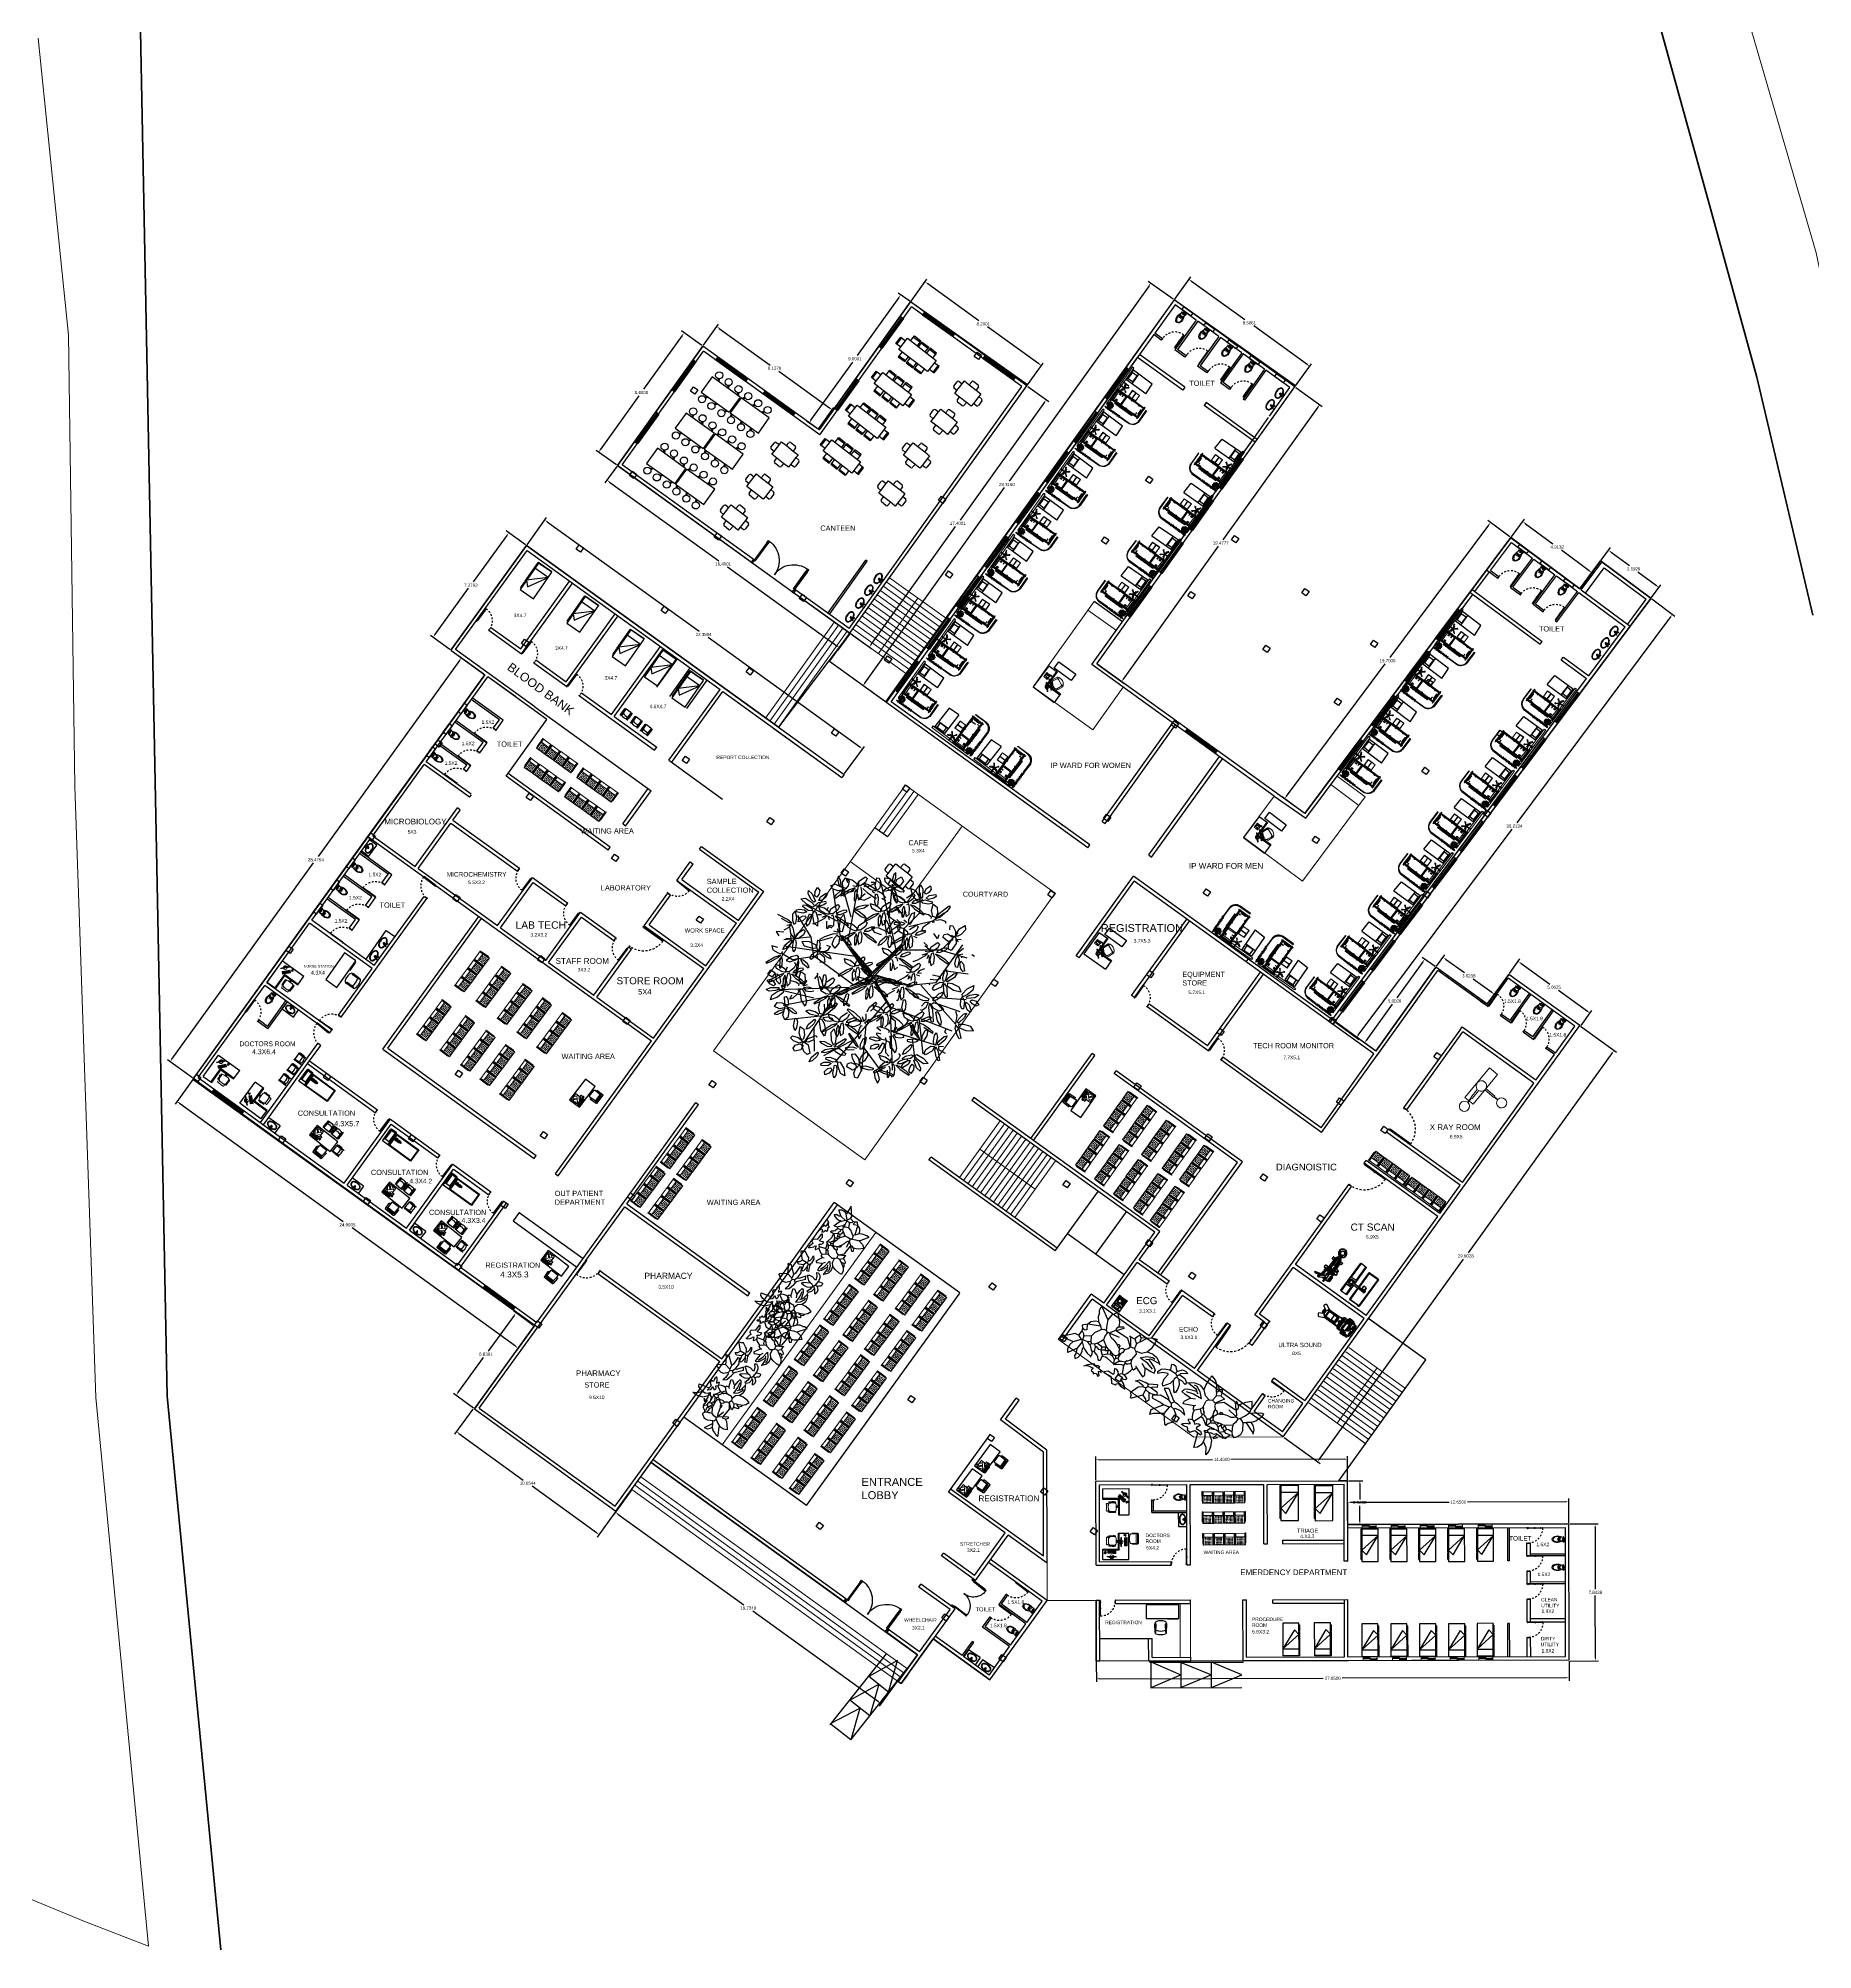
# Model space of a CAD drawing. Header units: metres. Extents: x 141303 to 146299, y 125960 to 127091.
# Drawn here: x 145947.2 to 146048.7, y 126114.9 to 126224.3 of the extents above; entities that cross this region are included whole.
import ezdxf

# ---------------------------------------------------------------- set-up
doc = ezdxf.new("R2010")
doc.units = ezdxf.units.M
doc.header["$MEASUREMENT"] = 0
for name, pattern in [('ACAD_ISO04W100', [30, 24, -3, 0, -3]), ('C05 _MOB-EQUIP URGENCIAS Y TOCOCIRUGÍA$0$006_URGENCIAS & TOCOCIRUGÍA$0$03.-PRIMER NIVEL GENERAL$0$XR-PLANTA 3ER NIVEL$0$DASHED', [19.05, 12.7, -6.35]), ('C05 _MOB-EQUIP URGENCIAS Y TOCOCIRUGÍA$0$006_URGENCIAS & TOCOCIRUGÍA$0$03.-PRIMER NIVEL GENERAL$0$XR-PLANTA 3ER NIVEL$0$DASHED2', [0.375, 0.25, -0.125]), ('C08_MUROS SERVICIOS$0$HIDDE100', [0.16, 0.1, -0.06])]:
    doc.linetypes.add(name, pattern=pattern)
for name, color, linetype, lineweight in [('C07_MOB-C.EXT Y FARMACIA$0$007_ADMISIÓN_HOSPITALARIA$0$SANCTORUM_ADMISION HOSPITALARIA_V5$0$007_ADMISIÓN_HOSPITALARIA$0$02.-PLANTA BAJA GENERAL$0$MOB', 7, 'Continuous', 0), ('ELEVATION', 7, 'Continuous', 20), ('LETTERING', 50, 'Continuous', 30), ('new column', 4, 'Continuous', 25), ('NVMI_ROAD', 253, 'Continuous', 20), ('NVMI_SITEBOUNDARY', 255, 'ACAD_ISO04W100', 40), ('NVMI_WALL', 7, 'Continuous', 30), ('PLINTH', 80, 'Continuous', 30), ('STAIR', 93, 'Continuous', 25)]:
    doc.layers.add(name, color=color, linetype=linetype, lineweight=lineweight)
for name, color, linetype in [('DIMENSION', 50, 'Continuous'), ('door', 12, 'Continuous'), ('Edges', 7, 'Continuous'), ('FURNITURE', 6, 'Continuous'), ('Plants', 92, 'Continuous'), ('WINDOW', 244, 'Continuous')]:
    doc.layers.add(name, color=color, linetype=linetype)
doc.layers.get('0').off()
doc.styles.add('C07_MOB-C.EXT Y FARMACIA$0$007_ADMISIÓN_HOSPITALARIA$0$SANCTORUM_ADMISION HOSPITALARIA_V5$0$007_ADMISIÓN_HOSPITALARIA$0$02.-PLANTA BAJA GENERAL$0$LEROY', font='LEROY.SHX', dxfattribs={"width": 1.25, "height": 1})
doc.styles.get("Standard").update_dxf_attribs({"font": 'arial.ttf'})
doc.dimstyles.get("Standard").update_dxf_attribs({"dimtxt": 0.18, "dimasz": 0.18, "dimexe": 0.18, "dimexo": 0.0625, "dimgap": 0.09, "dimtad": 0, "dimtih": 1, "dimtoh": 1, "dimdec": 4, "dimzin": 0, "dimdsep": 46, "dimtxsty": 'Standard', "dimcen": 0.09, "dimadec": 0, "dimazin": 0, "dimtfac": 1, "dimtdec": 4, "dimtofl": 0, "dimtmove": 0, "dimatfit": 3, "dimfxl": 1, "dimtolj": 1, "dimtzin": 0, "dimarcsym": 0})

# ---------------------------------------------------------------- blocks, each defined once
blk = doc.blocks.new('C03_MOB-EQUIP HOSP MI-CG$0$005_HOSP_MEDINTERNA&CIRGENERAL$0$005_HOSP_MEDINTERNA&CIRGENERAL$0$Nivel 02_APOYOS Y SERVICIOS$0$CAMA')
for p, q in [((494738.49, 2131918.54), (494738.51, 2131918.54)), ((494738.53, 2131918.66), (494739.53, 2131918.66)), ((494738.53, 2131916.66), (494738.53, 2131918.66)), ((494739.53, 2131918.66), (494739.53, 2131916.66)), ((494738.51, 2131918.13), (494738.49, 2131918.13)), ((494738.53, 2131917.96), (494738.81, 2131918.25)), ((494739.53, 2131917.06), (494738.53, 2131917.96)), ((494738.81, 2131918.25), (494739.53, 2131917.06)), ((494739.53, 2131917.06), (494738.53, 2131917.06)), ((494739.53, 2131916.66), (494738.53, 2131916.66))]:
    blk.add_line(p, q)
for points in [[(494738.49, 2131918.54), (494738.49, 2131918.13)], [(494738.51, 2131918.13), (494738.51, 2131918.54)]]:
    blk.add_lwpolyline(points)
blk.add_lwpolyline([(494738.49, 2131916.63), (494739.51, 2131916.63), (494739.51, 2131916.65), (494738.51, 2131916.65), (494738.51, 2131918.09), (494738.49, 2131918.09), (494738.49, 2131916.63), (494738.49, 2131916.63)], close=True)
blk = doc.blocks.new('C02_MOB-EQUIP GINE-PEDIATRÍA$0$SILLA ADM')
at = {"lineweight": 0}
for p, q in [((20.05, 67.98, 0), (19.93, 67.71, 0)), ((20.52, 67.88, 0), (20.18, 68.03, 0)), ((20.52, 67.95, 0), (20.2, 68.09, 0)), ((20.3, 67.47, 0), (20.48, 67.86, 0)), ((20.52, 67.88, 0), (20.54, 67.87, 0)), ((20.54, 67.89, 0), (20.54, 67.9, 0)), ((19.95, 67.52, 0), (20.27, 67.38, 0)), ((19.98, 67.58, 0), (20.32, 67.42, 0)), ((20.32, 67.42, 0), (20.34, 67.42, 0)), ((20.32, 67.41, 0), (20.32, 67.4, 0))]:
    blk.add_line(p, q, dxfattribs=at)
at = {"lineweight": 0, "ltscale": 15}
for p, q in [((20, 67.93, 0), (19.95, 67.87, 0)), ((19.95, 67.87, 0), (19.95, 67.87, 0)), ((19.99, 67.93, 0), (19.96, 67.89, 0)), ((19.96, 67.89, 0), (19.96, 67.88, 0)), ((19.98, 67.82, 0), (19.96, 67.83, 0)), ((20, 67.87, 0), (19.98, 67.87, 0)), ((19.99, 67.93, 0), (20, 67.92, 0)), ((20.02, 67.91, 0), (20, 67.93, 0))]:
    blk.add_line(p, q, dxfattribs=at)
blk.add_arc((19.97, 67.85, 0), 0.0235, 66.0697, 246.0697, dxfattribs=at)
at = {"lineweight": 0}
for centre, radius, start, end in [((20.14, 67.94, 0), 0.101, 66.0969, 156.0969), ((20.19, 68.06, 0), 0.03, 66.0969, 246.0969), ((20.16, 67.77, 0), 0.416, 303.6077, 8.5862), ((20.38, 67.85, 0), 0.0835, 336.0969, 66.0969), ((20.51, 67.85, 0), 0.0337, 66.0969, 156.0969), ((20.51, 67.91, 0), 0.0337, 336.0969, 66.0969), ((20.53, 67.89, 0), 0.0122, 246.0969, 336.0969), ((20.52, 67.82, 0), 0.0575, 8.5862, 66.0969), ((20.02, 67.67, 0), 0.101, 156.0969, 246.0969), ((19.97, 67.55, 0), 0.03, 66.0969, 246.0969), ((20.25, 67.55, 0), 0.0835, 246.0969, 336.0969), ((20.29, 67.41, 0), 0.0337, 246.0969, 336.0969), ((20.33, 67.46, 0), 0.0337, 156.0969, 246.0969), ((20.31, 67.41, 0), 0.0122, 336.0969, 66.0969), ((20.36, 67.47, 0), 0.0575, 246.0969, 303.6077)]:
    blk.add_arc(centre, radius, start, end, dxfattribs=at)
blk = doc.blocks.new('C02_MOB-EQUIP GINE-PEDIATRÍA$0$DESK 1.50 X 1.50')
for points in [[(252.5, -575.35), (254, -575.35)], [(252.5, -575.35), (252.5, -575.95)], [(252.5, -575.9), (253.45, -575.9)], [(252.5, -575.95), (253.4, -575.95)], [(253.4, -575.95), (253.45, -575.9)], [(253.4, -575.95), (253.4, -576.85)], [(253.45, -575.9), (253.45, -576.85)], [(254, -575.35), (254, -576.85)], [(253.4, -576.85), (254, -576.85)]]:
    blk.add_lwpolyline(points)
blk = doc.blocks.new('C07_MOB-C.EXT Y FARMACIA$0$007_ADMISIÓN_HOSPITALARIA$0$SANCTORUM_ADMISION HOSPITALARIA_V5$0$007_ADMISIÓN_HOSPITALARIA$0$02.-PLANTA BAJA GENERAL$0$tel-ip-flat-10')
at = {"layer": 'C07_MOB-C.EXT Y FARMACIA$0$007_ADMISIÓN_HOSPITALARIA$0$SANCTORUM_ADMISION HOSPITALARIA_V5$0$007_ADMISIÓN_HOSPITALARIA$0$02.-PLANTA BAJA GENERAL$0$MOB'}
h = blk.add_hatch(dxfattribs=at)
h.set_pattern_fill('ACET-2D-ANSI31', color=256, scale=0.017696, angle=221.1209, style=0)
h.set_pattern_definition([(176.1209, (5.901504, -4.01507), (-0.00380107, -0.05605687), [])])
h.paths.add_polyline_path([(0.04, -0.15), (0.04, -0.13), (0.03, -0.14)])
h.paths.add_polyline_path([(0.03, -0.13), (0.04, -0.13), (0.03, -0.14)])
at = {"lineweight": 0, "ltscale": 2}
for p, q in [((0.1, 0.09), (-0.1, -0.09)), ((0.05, 0.02), (-0.02, -0.04)), ((0.05, 0.04), (0.22, -0.16)), ((0.06, 0.16), (0.07, 0.17)), ((0.06, 0.14), (0.07, 0.15)), ((0.06, 0.13), (0.07, 0.14)), ((0.1, 0.08), (0.06, 0.04)), ((0.1, 0), (0.06, 0.03)), ((0.06, 0.02), (0.21, -0.16)), ((0.07, 0.11), (0.08, 0.13)), ((0.07, 0.1), (0.08, 0.12)), ((0.08, 0.16), (0.09, 0.18)), ((0.09, 0.07), (0.08, 0.1)), ((0.1, 0.05), (0.08, 0.04)), ((0.1, 0.05), (0.08, 0.04)), ((0.08, 0.04), (0.21, -0.12)), ((0.09, 0.16), (0.1, 0.17)), ((0.1, 0.15), (0.11, 0.17)), ((0.1, 0.09), (0.27, -0.11)), ((0.1, 0.05), (0.23, -0.1)), ((0.11, 0.14), (0.12, 0.16)), ((0.11, 0.09), (0.28, -0.1)), ((0.11, 0.07), (0.14, 0.03)), ((0.12, 0.13), (0.13, 0.15)), ((0.12, 0.13), (0.13, 0.14)), ((0.13, 0.11), (0.14, 0.13)), ((0.13, 0.1), (0.14, 0.12)), ((0.13, 0.09), (0.14, 0.1)), ((0.14, 0.02), (0.13, 0.02)), ((0.14, 0.08), (0.15, 0.09)), ((0.14, 0.06), (0.15, 0.08)), ((0.16, 0), (0.15, -0.01)), ((-0.1, -0.1), (0.06, -0.29)), ((-0.07, -0.09), (-0.08, -0.1)), ((-0.08, -0.1), (-0.07, -0.11)), ((-0.07, -0.1), (-0.08, -0.1)), ((-0.07, -0.09), (-0.06, -0.1)), ((-0.06, -0.1), (-0.07, -0.12)), ((-0.07, -0.1), (-0.07, -0.1)), ((-0.07, -0.11), (-0.07, -0.1)), ((-0.05, -0.11), (-0.07, -0.12)), ((-0.05, -0.07), (-0.06, -0.08)), ((-0.04, -0.12), (-0.06, -0.13)), ((-0.04, -0.12), (-0.06, -0.14)), ((-0.05, -0.07), (-0.04, -0.08)), ((-0.04, -0.08), (-0.05, -0.1)), ((-0.03, -0.09), (-0.05, -0.1)), ((-0.05, -0.11), (-0.04, -0.12)), ((-0.03, -0.05), (-0.04, -0.07)), ((-0.02, -0.1), (-0.04, -0.11)), ((-0.04, -0.12), (-0.03, -0.14)), ((-0.03, -0.14), (-0.04, -0.15)), ((-0.03, -0.14), (-0.04, -0.15)), ((-0.03, -0.05), (-0.02, -0.07)), ((-0.01, -0.07), (-0.03, -0.08)), ((-0.02, -0.07), (-0.03, -0.08)), ((-0.03, -0.09), (-0.02, -0.1)), ((-0.02, -0.1), (-0.03, -0.12)), ((-0.03, -0.14), (-0.01, -0.15)), ((-0.01, -0.15), (-0.03, -0.17)), ((-0.02, -0.05), (0.13, -0.23)), ((0, -0.08), (-0.02, -0.1)), ((-0.02, -0.1), (-0.01, -0.12)), ((-0.01, -0.12), (-0.02, -0.13)), ((0, -0.12), (-0.02, -0.13)), ((-0.01, -0.07), (0, -0.08)), ((0, -0.09), (-0.01, -0.1)), ((0.01, -0.13), (-0.01, -0.15)), ((0, -0.09), (0.01, -0.1)), ((0.02, -0.1), (0, -0.12)), ((0.01, -0.1), (0, -0.11)), ((0, -0.12), (0.01, -0.13)), ((0.03, -0.12), (0.01, -0.13)), ((0.02, -0.1), (0.03, -0.12)), ((0.04, -0.13), (0.03, -0.14)), ((0.04, -0.13), (0.03, -0.14)), ((0.03, -0.13), (0.03, -0.14)), ((0.03, -0.13), (0.04, -0.13)), ((0.04, -0.15), (0.03, -0.14)), ((0.04, -0.15), (0.04, -0.13)), ((0.28, -0.1), (0.06, -0.29)), ((0.12, -0.22), (0.06, -0.28)), ((0.12, -0.23), (0.06, -0.28)), ((0.17, -0.12), (0.1, -0.18)), ((0.11, 0), (0.11, 0)), ((0.13, -0.02), (0.12, -0.03)), ((0.18, -0.14), (0.12, -0.19)), ((0.12, -0.2), (0.13, -0.21)), ((0.14, -0.03), (0.13, -0.04)), ((0.2, -0.15), (0.13, -0.21)), ((0.15, -0.04), (0.14, -0.05)), ((0.16, -0.05), (0.15, -0.06)), ((0.16, -0.06), (0.15, -0.06)), ((0.17, -0.01), (0.16, -0.02)), ((0.17, -0.06), (0.16, -0.07)), ((0.18, -0.02), (0.17, -0.02)), ((0.18, -0.02), (0.18, -0.03)), ((0.19, -0.03), (0.18, -0.04)), ((0.18, -0.08), (0.18, -0.08)), ((0.18, -0.09), (0.21, -0.14)), ((0.18, -0.14), (0.2, -0.15)), ((0.2, -0.04), (0.19, -0.05)), ((0.21, -0.06), (0.2, -0.06)), ((0.26, -0.09), (0.22, -0.06)), ((0.23, -0.11), (0.22, -0.12)), ((0.26, -0.11), (0.22, -0.14))]:
    blk.add_line(p, q, dxfattribs=at)
at = {"lineweight": 0, "const_width": 0.00178}
for points in [[(-0.08, -0.1), (-0.07, -0.12)], [(-0.06, -0.08), (-0.05, -0.1)], [(-0.07, -0.12), (-0.06, -0.13)], [(-0.06, -0.14), (-0.04, -0.15)], [(-0.04, -0.07), (-0.03, -0.08)], [(-0.05, -0.1), (-0.04, -0.11)], [(-0.03, -0.12), (-0.02, -0.13)], [(-0.04, -0.15), (-0.03, -0.17)], [(-0.03, -0.08), (-0.02, -0.1)], [(-0.01, -0.1), (0, -0.11)], [(-0.02, -0.13), (-0.01, -0.15)], [(0, -0.12), (0.01, -0.13)]]:
    blk.add_lwpolyline(points, dxfattribs=at)
at = {"lineweight": 0, "ltscale": 2}
for centre, radius, start, end in [((0.05, 0.02), 0.00336, 41.1209, 131.1209), ((0.07, 0.04), 0.00841, 131.1209, 227.4187), ((0.09, 0.04), 0.00504, 131.1209, 221.1209), ((0.09, 0.04), 0.00504, 131.1209, 221.1209), ((0.11, 0.08), 0.00841, 41.1209, 131.1209), ((0.1, 0.07), 0.00841, 34.823, 131.1209), ((0.1, 0.05), 0.00504, 41.1209, 131.1209), ((0.1, 0.05), 0.00504, 41.1209, 131.1209), ((0.13, 0.03), 0.00841, 311.1209, 34.823), ((-0.1, -0.1), 0.00841, 131.1209, 221.1209), ((-0.02, -0.05), 0.00336, 131.1209, 221.1209), ((0.1, 0), 0.00841, 227.4187, 311.1209), ((0.12, -0.19), 0.00336, 131.1209, 221.1209), ((0.13, -0.21), 0.00336, 221.1209, 311.1209), ((0.18, -0.09), 0.00841, 131.1209, 214.823), ((0.18, -0.14), 0.00336, 41.1209, 131.1209), ((0.19, -0.15), 0.00336, 311.1209, 41.1209), ((0.21, -0.07), 0.00841, 47.4187, 131.1209), ((0.22, -0.11), 0.00504, 221.1209, 311.1209), ((0.21, -0.13), 0.00841, 214.823, 311.1209), ((0.23, -0.1), 0.00504, 311.1209, 41.1209), ((0.25, -0.1), 0.00841, 311.1209, 47.4187)]:
    blk.add_arc(centre, radius, start, end, dxfattribs=at)
at = {"lineweight": 0, "ltscale": 2, "style": 'C07_MOB-C.EXT Y FARMACIA$0$007_ADMISIÓN_HOSPITALARIA$0$SANCTORUM_ADMISION HOSPITALARIA_V5$0$007_ADMISIÓN_HOSPITALARIA$0$02.-PLANTA BAJA GENERAL$0$LEROY'}
for s, p in [('9', (-0.06, -0.11)), ('0', (-0.05, -0.08)), ('6', (-0.04, -0.13)), ('8', (-0.04, -0.1)), ('*', (-0.03, -0.06)), ('5', (-0.02, -0.11)), ('3', (-0.03, -0.15)), ('7', (-0.02, -0.08)), ('4', (0, -0.1)), ('2', (-0.01, -0.13)), ('1', (0.01, -0.11))]:
    blk.add_text(s, height=0.00633, rotation=221.1209, dxfattribs=at).set_placement(p)
blk = doc.blocks.new('C07_MOB-C.EXT Y FARMACIA$0$01.TLAT_TRIAGE - 06$0$02.COV_LNDV_MONTAJE - 00$0$Mob  -  PC 02')
at = {"lineweight": 0}
for p, q in [((-0.39, 0.4), (-0.44, 0.32)), ((-0.44, 0.3), (-0.38, 0.27)), ((-0.4, 0.35), (-0.39, 0.36)), ((-0.4, 0.34), (-0.4, 0.35)), ((-0.4, 0.33), (-0.4, 0.34)), ((-0.4, 0.34), (-0.4, 0.34)), ((-0.4, 0.32), (-0.4, 0.33)), ((-0.4, 0.33), (-0.4, 0.33)), ((-0.39, 0.32), (-0.4, 0.31)), ((-0.4, 0.31), (-0.4, 0.32)), ((-0.4, 0.32), (-0.4, 0.32)), ((-0.39, 0.31), (-0.4, 0.31)), ((-0.4, 0.31), (-0.39, 0.31)), ((-0.39, 0.31), (-0.4, 0.31)), ((-0.4, 0.31), (-0.4, 0.31)), ((-0.39, 0.36), (-0.38, 0.37)), ((-0.39, 0.36), (-0.39, 0.36)), ((-0.39, 0.36), (-0.39, 0.36)), ((-0.39, 0.32), (-0.38, 0.33)), ((-0.39, 0.32), (-0.39, 0.32)), ((-0.39, 0.31), (-0.39, 0.32)), ((-0.39, 0.31), (-0.39, 0.31)), ((-0.38, 0.31), (-0.39, 0.31)), ((-0.39, 0.31), (-0.39, 0.31)), ((-0.39, 0.31), (-0.39, 0.31)), ((-0.32, 0.37), (-0.38, 0.41)), ((-0.38, 0.37), (-0.38, 0.37)), ((-0.38, 0.37), (-0.37, 0.37)), ((-0.37, 0.32), (-0.38, 0.31)), ((-0.38, 0.31), (-0.38, 0.31)), ((-0.37, 0.37), (-0.37, 0.37)), ((-0.37, 0.37), (-0.36, 0.37)), ((-0.37, 0.27), (-0.32, 0.36)), ((-0.36, 0.32), (-0.37, 0.32)), ((-0.37, 0.32), (-0.37, 0.32)), ((-0.36, 0.37), (-0.36, 0.37)), ((-0.36, 0.37), (-0.36, 0.36)), ((-0.36, 0.36), (-0.36, 0.36)), ((-0.36, 0.36), (-0.36, 0.35)), ((-0.36, 0.35), (-0.36, 0.35)), ((-0.36, 0.35), (-0.36, 0.34)), ((-0.36, 0.34), (-0.36, 0.34)), ((-0.36, 0.34), (-0.36, 0.33)), ((-0.36, 0.33), (-0.36, 0.32)), ((0.22, 0.46), (-0.24, 0.46)), ((-0.24, 0.46), (-0.24, 0.3)), ((-0.16, 0.44), (-0.24, 0.44)), ((-0.24, 0.44), (-0.24, 0.35)), ((-0.24, 0.35), (-0.16, 0.35)), ((-0.16, 0.33), (-0.24, 0.33)), ((-0.24, 0.33), (-0.24, 0.31)), ((-0.24, 0.31), (-0.16, 0.31)), ((-0.24, 0.3), (0.22, 0.3)), ((-0.22, 0.44), (-0.23, 0.44)), ((-0.23, 0.44), (-0.23, 0.41)), ((-0.23, 0.41), (-0.23, 0.44)), ((-0.23, 0.41), (-0.22, 0.41)), ((-0.22, 0.4), (-0.23, 0.4)), ((-0.23, 0.4), (-0.23, 0.37)), ((-0.23, 0.37), (-0.23, 0.4)), ((-0.22, 0.37), (-0.23, 0.37)), ((-0.23, 0.37), (-0.23, 0.35)), ((-0.23, 0.35), (-0.23, 0.37)), ((-0.23, 0.37), (-0.22, 0.37)), ((-0.23, 0.35), (-0.22, 0.35)), ((-0.22, 0.41), (-0.22, 0.44)), ((-0.2, 0.44), (-0.22, 0.44)), ((-0.22, 0.44), (-0.22, 0.42)), ((-0.22, 0.42), (-0.22, 0.44)), ((-0.2, 0.42), (-0.22, 0.42)), ((-0.22, 0.42), (-0.22, 0.41)), ((-0.22, 0.41), (-0.22, 0.42)), ((-0.22, 0.42), (-0.2, 0.42)), ((-0.22, 0.41), (-0.2, 0.41)), ((-0.2, 0.4), (-0.22, 0.4)), ((-0.22, 0.4), (-0.22, 0.39)), ((-0.22, 0.39), (-0.22, 0.4)), ((-0.22, 0.37), (-0.22, 0.4)), ((-0.2, 0.39), (-0.22, 0.39)), ((-0.22, 0.39), (-0.22, 0.37)), ((-0.22, 0.37), (-0.22, 0.39)), ((-0.22, 0.39), (-0.2, 0.39)), ((-0.22, 0.35), (-0.22, 0.37)), ((-0.22, 0.37), (-0.2, 0.37)), ((-0.2, 0.37), (-0.22, 0.37)), ((-0.22, 0.37), (-0.22, 0.35)), ((-0.22, 0.35), (-0.22, 0.37)), ((-0.22, 0.35), (-0.2, 0.35)), ((-0.16, 0.44), (-0.2, 0.44)), ((-0.2, 0.44), (-0.2, 0.42)), ((-0.2, 0.42), (-0.2, 0.44)), ((-0.2, 0.42), (-0.2, 0.44)), ((-0.2, 0.41), (-0.2, 0.42)), ((-0.18, 0.42), (-0.2, 0.42)), ((-0.2, 0.42), (-0.2, 0.41)), ((-0.2, 0.41), (-0.2, 0.42)), ((-0.2, 0.42), (-0.16, 0.42)), ((-0.2, 0.41), (-0.18, 0.41)), ((-0.18, 0.4), (-0.2, 0.4)), ((-0.2, 0.4), (-0.2, 0.39)), ((-0.2, 0.39), (-0.2, 0.4)), ((-0.2, 0.39), (-0.2, 0.4)), ((-0.18, 0.39), (-0.2, 0.39)), ((-0.2, 0.39), (-0.2, 0.37)), ((-0.2, 0.37), (-0.2, 0.39)), ((-0.2, 0.37), (-0.2, 0.39)), ((-0.2, 0.39), (-0.18, 0.39)), ((-0.2, 0.37), (-0.18, 0.37)), ((-0.2, 0.35), (-0.2, 0.37)), ((-0.18, 0.37), (-0.2, 0.37)), ((-0.2, 0.37), (-0.2, 0.35)), ((-0.2, 0.35), (-0.2, 0.37)), ((-0.2, 0.35), (-0.18, 0.35)), ((-0.18, 0.41), (-0.18, 0.42)), ((-0.16, 0.42), (-0.18, 0.42)), ((-0.18, 0.42), (-0.18, 0.41)), ((-0.18, 0.41), (-0.18, 0.42)), ((-0.18, 0.41), (-0.16, 0.41)), ((-0.16, 0.4), (-0.18, 0.4)), ((-0.18, 0.4), (-0.18, 0.39)), ((-0.18, 0.39), (-0.18, 0.4)), ((-0.18, 0.39), (-0.18, 0.4)), ((-0.16, 0.39), (-0.18, 0.39)), ((-0.18, 0.39), (-0.18, 0.37)), ((-0.18, 0.37), (-0.18, 0.39)), ((-0.18, 0.37), (-0.18, 0.39)), ((-0.18, 0.39), (-0.16, 0.39)), ((-0.18, 0.37), (-0.16, 0.37)), ((-0.18, 0.35), (-0.18, 0.37)), ((-0.16, 0.37), (-0.18, 0.37)), ((-0.18, 0.37), (-0.18, 0.35)), ((-0.18, 0.35), (-0.18, 0.37)), ((-0.18, 0.35), (-0.16, 0.35)), ((-0.16, 0.42), (-0.16, 0.44)), ((-0.16, 0.35), (-0.16, 0.44)), ((-0.16, 0.41), (-0.16, 0.42)), ((-0.16, 0.39), (-0.16, 0.4)), ((-0.16, 0.37), (-0.16, 0.39)), ((-0.16, 0.35), (-0.16, 0.37)), ((-0.16, 0.31), (-0.16, 0.33)), ((-0.13, 0.44), (-0.15, 0.44)), ((-0.15, 0.44), (-0.15, 0.43)), ((-0.15, 0.43), (-0.15, 0.44)), ((-0.15, 0.35), (-0.15, 0.44)), ((-0.15, 0.44), (-0.09, 0.44)), ((-0.15, 0.43), (-0.13, 0.43)), ((-0.13, 0.39), (-0.15, 0.39)), ((-0.15, 0.39), (-0.15, 0.37)), ((-0.15, 0.37), (-0.15, 0.39)), ((-0.13, 0.37), (-0.15, 0.37)), ((-0.15, 0.37), (-0.15, 0.35)), ((-0.15, 0.35), (-0.15, 0.37)), ((-0.15, 0.37), (-0.13, 0.37)), ((-0.15, 0.35), (-0.13, 0.35)), ((-0.09, 0.35), (-0.15, 0.35)), ((-0.13, 0.33), (-0.15, 0.33)), ((-0.15, 0.33), (-0.15, 0.32)), ((-0.15, 0.32), (-0.15, 0.33)), ((-0.15, 0.31), (-0.15, 0.33)), ((-0.15, 0.33), (-0.09, 0.33)), ((-0.15, 0.32), (-0.13, 0.32)), ((-0.09, 0.31), (-0.15, 0.31)), ((-0.13, 0.43), (-0.13, 0.44)), ((-0.11, 0.44), (-0.13, 0.44)), ((-0.13, 0.44), (-0.13, 0.43)), ((-0.13, 0.43), (-0.13, 0.44)), ((-0.13, 0.43), (-0.11, 0.43)), ((-0.11, 0.42), (-0.13, 0.42)), ((-0.13, 0.42), (-0.13, 0.41)), ((-0.13, 0.41), (-0.13, 0.42)), ((-0.13, 0.41), (-0.11, 0.41)), ((-0.13, 0.37), (-0.13, 0.39)), ((-0.11, 0.39), (-0.13, 0.39)), ((-0.13, 0.39), (-0.13, 0.37)), ((-0.13, 0.37), (-0.13, 0.39)), ((-0.13, 0.35), (-0.13, 0.37)), ((-0.11, 0.37), (-0.13, 0.37)), ((-0.13, 0.37), (-0.13, 0.35)), ((-0.13, 0.35), (-0.13, 0.37)), ((-0.13, 0.37), (-0.11, 0.37)), ((-0.13, 0.35), (-0.11, 0.35)), ((-0.13, 0.32), (-0.13, 0.33)), ((-0.11, 0.33), (-0.13, 0.33)), ((-0.13, 0.33), (-0.13, 0.32)), ((-0.13, 0.32), (-0.13, 0.33)), ((-0.13, 0.32), (-0.11, 0.32)), ((-0.09, 0.44), (-0.11, 0.44)), ((-0.11, 0.44), (-0.11, 0.43)), ((-0.11, 0.43), (-0.11, 0.44)), ((-0.11, 0.43), (-0.11, 0.44)), ((-0.11, 0.43), (-0.09, 0.43)), ((-0.11, 0.41), (-0.11, 0.42)), ((-0.09, 0.39), (-0.11, 0.39)), ((-0.11, 0.39), (-0.11, 0.37)), ((-0.11, 0.37), (-0.11, 0.39)), ((-0.11, 0.37), (-0.11, 0.39)), ((-0.09, 0.37), (-0.11, 0.37)), ((-0.11, 0.37), (-0.11, 0.35)), ((-0.11, 0.35), (-0.11, 0.37)), ((-0.11, 0.37), (-0.09, 0.37)), ((-0.11, 0.35), (-0.11, 0.37)), ((-0.11, 0.35), (-0.09, 0.35)), ((-0.09, 0.33), (-0.11, 0.33)), ((-0.11, 0.33), (-0.11, 0.32)), ((-0.11, 0.32), (-0.11, 0.33)), ((-0.11, 0.32), (-0.11, 0.33)), ((-0.11, 0.32), (-0.09, 0.32)), ((-0.09, 0.43), (-0.09, 0.44)), ((-0.09, 0.44), (-0.09, 0.35)), ((-0.09, 0.37), (-0.09, 0.39)), ((-0.09, 0.35), (-0.09, 0.37)), ((-0.09, 0.32), (-0.09, 0.33)), ((-0.09, 0.33), (-0.09, 0.31)), ((-0.08, 0.35), (-0.08, 0.44)), ((0.21, 0.44), (-0.08, 0.44)), ((-0.06, 0.44), (-0.08, 0.44)), ((-0.08, 0.44), (-0.08, 0.43)), ((-0.08, 0.43), (-0.08, 0.44)), ((-0.08, 0.43), (-0.06, 0.43)), ((-0.03, 0.42), (-0.08, 0.42)), ((-0.08, 0.42), (-0.08, 0.41)), ((-0.08, 0.41), (-0.08, 0.42)), ((-0.08, 0.41), (-0.03, 0.41)), ((-0.06, 0.4), (-0.08, 0.4)), ((-0.08, 0.4), (-0.08, 0.37)), ((-0.08, 0.37), (-0.08, 0.4)), ((-0.05, 0.37), (-0.08, 0.37)), ((-0.08, 0.37), (-0.08, 0.35)), ((-0.08, 0.35), (-0.08, 0.37)), ((-0.08, 0.37), (-0.06, 0.37)), ((-0.08, 0.35), (0.21, 0.35)), ((-0.08, 0.35), (-0.05, 0.35)), ((-0.06, 0.33), (-0.08, 0.33)), ((-0.08, 0.33), (-0.08, 0.32)), ((-0.08, 0.32), (-0.08, 0.33)), ((0, 0.33), (-0.08, 0.33)), ((-0.08, 0.33), (-0.08, 0.31)), ((-0.08, 0.31), (-0.08, 0.33)), ((-0.08, 0.32), (-0.06, 0.32)), ((-0.08, 0.31), (0, 0.31)), ((-0.06, 0.43), (-0.06, 0.44)), ((-0.05, 0.4), (-0.06, 0.4)), ((-0.06, 0.4), (-0.06, 0.39)), ((-0.06, 0.39), (-0.06, 0.4)), ((-0.06, 0.39), (-0.06, 0.4)), ((-0.06, 0.39), (-0.05, 0.39)), ((-0.06, 0.37), (-0.06, 0.39)), ((-0.06, 0.39), (-0.06, 0.39)), ((-0.04, 0.33), (-0.06, 0.33)), ((-0.06, 0.33), (-0.06, 0.32)), ((-0.06, 0.32), (-0.06, 0.33)), ((-0.06, 0.32), (-0.06, 0.33)), ((-0.06, 0.32), (-0.04, 0.32)), ((-0.03, 0.44), (-0.05, 0.44)), ((-0.05, 0.44), (-0.05, 0.43)), ((-0.05, 0.43), (-0.05, 0.44)), ((-0.05, 0.43), (-0.03, 0.43)), ((-0.05, 0.39), (-0.05, 0.4)), ((-0.04, 0.39), (-0.05, 0.39)), ((-0.05, 0.39), (-0.05, 0.37)), ((-0.05, 0.37), (-0.05, 0.39)), ((-0.05, 0.37), (-0.04, 0.37)), ((-0.05, 0.35), (-0.05, 0.37)), ((-0.03, 0.4), (-0.04, 0.4)), ((-0.04, 0.4), (-0.04, 0.39)), ((-0.04, 0.39), (-0.04, 0.4)), ((-0.04, 0.39), (-0.03, 0.39)), ((-0.04, 0.37), (-0.04, 0.39)), ((-0.03, 0.37), (-0.04, 0.37)), ((-0.04, 0.37), (-0.04, 0.35)), ((-0.04, 0.35), (-0.04, 0.37)), ((-0.04, 0.35), (-0.03, 0.35)), ((-0.02, 0.33), (-0.04, 0.33)), ((-0.04, 0.33), (-0.04, 0.32)), ((-0.04, 0.32), (-0.04, 0.33)), ((-0.04, 0.32), (-0.04, 0.33)), ((-0.04, 0.32), (-0.02, 0.32)), ((-0.03, 0.43), (-0.03, 0.44)), ((0, 0.44), (-0.03, 0.44)), ((-0.03, 0.44), (-0.03, 0.43)), ((-0.03, 0.43), (-0.03, 0.44)), ((-0.03, 0.43), (0, 0.43)), ((-0.01, 0.42), (-0.03, 0.42)), ((-0.03, 0.42), (-0.03, 0.41)), ((-0.03, 0.41), (-0.03, 0.42)), ((-0.03, 0.41), (-0.03, 0.42)), ((-0.03, 0.41), (-0.01, 0.41)), ((-0.03, 0.39), (-0.03, 0.4)), ((-0.02, 0.39), (-0.03, 0.39)), ((-0.03, 0.39), (-0.03, 0.37)), ((-0.03, 0.37), (-0.03, 0.39)), ((-0.03, 0.37), (-0.02, 0.37)), ((-0.03, 0.35), (-0.03, 0.37)), ((-0.03, 0.05), (-0.03, 0.03)), ((-0.03, 0.04), (0.03, 0.04)), ((-0.03, 0.04), (0.03, 0.04)), ((-0.03, 0.03), (0.03, 0.03)), ((-0.03, 0.03), (0.03, 0.03)), ((-0.03, 0.03), (0.03, 0.03)), ((-0.01, 0.4), (-0.02, 0.4)), ((-0.02, 0.4), (-0.02, 0.39)), ((-0.02, 0.39), (-0.02, 0.4)), ((-0.02, 0.39), (-0.01, 0.39)), ((-0.02, 0.37), (-0.02, 0.39)), ((-0.01, 0.37), (-0.02, 0.37)), ((-0.02, 0.37), (-0.02, 0.35)), ((-0.02, 0.35), (-0.02, 0.37)), ((-0.02, 0.35), (-0.01, 0.35)), ((0, 0.33), (-0.02, 0.33)), ((-0.02, 0.33), (-0.02, 0.32)), ((-0.02, 0.32), (-0.02, 0.33)), ((-0.02, 0.32), (-0.02, 0.33)), ((-0.02, 0.32), (0, 0.32)), ((-0.01, 0.41), (-0.01, 0.42)), ((0, 0.42), (-0.01, 0.42)), ((-0.01, 0.42), (-0.01, 0.41)), ((-0.01, 0.41), (-0.01, 0.42)), ((-0.01, 0.41), (0, 0.41)), ((-0.01, 0.39), (-0.01, 0.4)), ((0, 0.39), (-0.01, 0.39)), ((-0.01, 0.39), (-0.01, 0.37)), ((-0.01, 0.37), (-0.01, 0.39)), ((-0.01, 0.37), (0, 0.37)), ((-0.01, 0.35), (-0.01, 0.37)), ((0, 0.43), (0, 0.44)), ((0.02, 0.44), (0, 0.44)), ((0, 0.44), (0, 0.43)), ((0, 0.43), (0, 0.44)), ((0, 0.43), (0.02, 0.43)), ((0, 0.41), (0, 0.42)), ((0.01, 0.4), (0, 0.4)), ((0, 0.4), (0, 0.39)), ((0, 0.39), (0, 0.4)), ((0, 0.39), (0.01, 0.39)), ((0, 0.37), (0, 0.39)), ((0.02, 0.39), (0, 0.39)), ((0, 0.39), (0, 0.37)), ((0, 0.37), (0, 0.39)), ((0, 0.37), (0.02, 0.37)), ((0.01, 0.37), (0, 0.37)), ((0, 0.37), (0, 0.35)), ((0, 0.35), (0, 0.37)), ((0, 0.35), (0.01, 0.35)), ((0, 0.32), (0, 0.33)), ((0, 0.31), (0, 0.33)), ((0.02, 0.42), (0.01, 0.42)), ((0.01, 0.42), (0.01, 0.41)), ((0.01, 0.41), (0.01, 0.42)), ((0.01, 0.41), (0.02, 0.41)), ((0.01, 0.39), (0.01, 0.4)), ((0.01, 0.35), (0.01, 0.37)), ((0.02, 0.33), (0.01, 0.33)), ((0.01, 0.33), (0.01, 0.32)), ((0.01, 0.32), (0.01, 0.33)), ((0.08, 0.33), (0.01, 0.33)), ((0.01, 0.33), (0.01, 0.31)), ((0.01, 0.31), (0.01, 0.33)), ((0.01, 0.32), (0.02, 0.32)), ((0.01, 0.31), (0.08, 0.31)), ((0.02, 0.43), (0.02, 0.44)), ((0.02, 0.41), (0.02, 0.42)), ((0.03, 0.4), (0.02, 0.4)), ((0.02, 0.4), (0.02, 0.39)), ((0.02, 0.39), (0.02, 0.4)), ((0.02, 0.39), (0.03, 0.39)), ((0.02, 0.37), (0.02, 0.39)), ((0.04, 0.39), (0.02, 0.39)), ((0.02, 0.39), (0.02, 0.37)), ((0.02, 0.37), (0.02, 0.39)), ((0.02, 0.37), (0.04, 0.37)), ((0.03, 0.37), (0.02, 0.37)), ((0.02, 0.37), (0.02, 0.35)), ((0.02, 0.35), (0.02, 0.37)), ((0.02, 0.35), (0.03, 0.35)), ((0.02, 0.32), (0.02, 0.33)), ((0.12, 0.44), (0.03, 0.44)), ((0.03, 0.44), (0.03, 0.43)), ((0.03, 0.43), (0.03, 0.44)), ((0.03, 0.43), (0.12, 0.43)), ((0.04, 0.42), (0.03, 0.42)), ((0.03, 0.42), (0.03, 0.41)), ((0.03, 0.41), (0.03, 0.42)), ((0.03, 0.41), (0.04, 0.41)), ((0.03, 0.39), (0.03, 0.4)), ((0.03, 0.35), (0.03, 0.37)), ((0.04, 0.33), (0.03, 0.33)), ((0.03, 0.33), (0.03, 0.32)), ((0.03, 0.32), (0.03, 0.33)), ((0.03, 0.32), (0.04, 0.32)), ((0.03, 0.05), (0.03, 0.03)), ((0.04, 0.41), (0.04, 0.42)), ((0.05, 0.4), (0.04, 0.4)), ((0.04, 0.4), (0.04, 0.39)), ((0.04, 0.39), (0.04, 0.4)), ((0.04, 0.39), (0.05, 0.39)), ((0.04, 0.37), (0.04, 0.39)), ((0.06, 0.39), (0.04, 0.39)), ((0.04, 0.39), (0.04, 0.37)), ((0.04, 0.37), (0.04, 0.39)), ((0.04, 0.37), (0.06, 0.37)), ((0.05, 0.37), (0.04, 0.37)), ((0.04, 0.37), (0.04, 0.35)), ((0.04, 0.35), (0.04, 0.37)), ((0.04, 0.35), (0.05, 0.35)), ((0.04, 0.32), (0.04, 0.33)), ((0.06, 0.42), (0.05, 0.42)), ((0.05, 0.42), (0.05, 0.41)), ((0.05, 0.41), (0.05, 0.42)), ((0.05, 0.41), (0.06, 0.41)), ((0.05, 0.39), (0.05, 0.4)), ((0.07, 0.4), (0.05, 0.4)), ((0.05, 0.4), (0.05, 0.39)), ((0.05, 0.39), (0.05, 0.4)), ((0.05, 0.39), (0.07, 0.39)), ((0.05, 0.35), (0.05, 0.37)), ((0.07, 0.37), (0.05, 0.37)), ((0.05, 0.37), (0.05, 0.35)), ((0.05, 0.35), (0.05, 0.37)), ((0.05, 0.35), (0.07, 0.35)), ((0.06, 0.33), (0.05, 0.33)), ((0.05, 0.33), (0.05, 0.32)), ((0.05, 0.32), (0.05, 0.33)), ((0.05, 0.32), (0.06, 0.32)), ((0.06, 0.41), (0.06, 0.42)), ((0.06, 0.37), (0.06, 0.39)), ((0.08, 0.39), (0.06, 0.39)), ((0.06, 0.39), (0.06, 0.37)), ((0.06, 0.37), (0.06, 0.39)), ((0.06, 0.37), (0.08, 0.37)), ((0.06, 0.32), (0.06, 0.33)), ((0.08, 0.42), (0.07, 0.42)), ((0.07, 0.42), (0.07, 0.41)), ((0.07, 0.41), (0.07, 0.42)), ((0.07, 0.41), (0.08, 0.41)), ((0.07, 0.39), (0.07, 0.4)), ((0.09, 0.4), (0.07, 0.4)), ((0.07, 0.4), (0.07, 0.39)), ((0.07, 0.39), (0.07, 0.4)), ((0.07, 0.39), (0.09, 0.39)), ((0.07, 0.35), (0.07, 0.37)), ((0.09, 0.37), (0.07, 0.37)), ((0.07, 0.37), (0.07, 0.35)), ((0.07, 0.35), (0.07, 0.37)), ((0.07, 0.35), (0.09, 0.35)), ((0.08, 0.33), (0.07, 0.33)), ((0.07, 0.33), (0.07, 0.32)), ((0.07, 0.32), (0.07, 0.33)), ((0.07, 0.32), (0.08, 0.32)), ((0.08, 0.41), (0.08, 0.42)), ((0.08, 0.37), (0.08, 0.39)), ((0.1, 0.39), (0.08, 0.39)), ((0.08, 0.39), (0.08, 0.37)), ((0.08, 0.37), (0.08, 0.39)), ((0.08, 0.37), (0.1, 0.37)), ((0.08, 0.32), (0.08, 0.33)), ((0.08, 0.31), (0.08, 0.33)), ((0.1, 0.42), (0.09, 0.42)), ((0.09, 0.42), (0.09, 0.41)), ((0.09, 0.41), (0.09, 0.42)), ((0.09, 0.41), (0.1, 0.41)), ((0.09, 0.39), (0.09, 0.4)), ((0.11, 0.4), (0.09, 0.4)), ((0.09, 0.4), (0.09, 0.39)), ((0.09, 0.39), (0.09, 0.4)), ((0.09, 0.39), (0.11, 0.39)), ((0.09, 0.35), (0.09, 0.37)), ((0.11, 0.37), (0.09, 0.37)), ((0.09, 0.37), (0.09, 0.35)), ((0.09, 0.35), (0.09, 0.37)), ((0.09, 0.35), (0.11, 0.35)), ((0.17, 0.33), (0.09, 0.33)), ((0.09, 0.33), (0.09, 0.31)), ((0.09, 0.31), (0.09, 0.33)), ((0.11, 0.33), (0.09, 0.33)), ((0.09, 0.33), (0.09, 0.32)), ((0.09, 0.32), (0.09, 0.33)), ((0.09, 0.32), (0.11, 0.32)), ((0.09, 0.31), (0.17, 0.31)), ((0.1, 0.41), (0.1, 0.42)), ((0.12, 0.42), (0.1, 0.42)), ((0.1, 0.42), (0.1, 0.41)), ((0.1, 0.41), (0.1, 0.42)), ((0.1, 0.41), (0.12, 0.41)), ((0.1, 0.37), (0.1, 0.39)), ((0.12, 0.39), (0.1, 0.39)), ((0.1, 0.39), (0.1, 0.37)), ((0.1, 0.37), (0.1, 0.39)), ((0.1, 0.37), (0.12, 0.37)), ((0.11, 0.39), (0.11, 0.4)), ((0.13, 0.4), (0.11, 0.4)), ((0.11, 0.4), (0.11, 0.39)), ((0.11, 0.39), (0.11, 0.4)), ((0.11, 0.39), (0.13, 0.39)), ((0.11, 0.35), (0.11, 0.37)), ((0.13, 0.37), (0.11, 0.37)), ((0.11, 0.37), (0.11, 0.35)), ((0.11, 0.35), (0.11, 0.37)), ((0.11, 0.35), (0.13, 0.35)), ((0.13, 0.33), (0.11, 0.33)), ((0.11, 0.33), (0.11, 0.32)), ((0.11, 0.32), (0.11, 0.33)), ((0.11, 0.32), (0.11, 0.33)), ((0.11, 0.32), (0.13, 0.32)), ((0.12, 0.43), (0.12, 0.44)), ((0.12, 0.41), (0.12, 0.42)), ((0.14, 0.42), (0.12, 0.42)), ((0.12, 0.42), (0.12, 0.41)), ((0.12, 0.41), (0.12, 0.42)), ((0.12, 0.41), (0.14, 0.41)), ((0.12, 0.37), (0.12, 0.39)), ((0.13, 0.39), (0.12, 0.39)), ((0.12, 0.39), (0.12, 0.37)), ((0.12, 0.37), (0.12, 0.39)), ((0.12, 0.37), (0.13, 0.37)), ((0.15, 0.44), (0.13, 0.44)), ((0.13, 0.44), (0.13, 0.43)), ((0.13, 0.43), (0.13, 0.44)), ((0.13, 0.43), (0.15, 0.43)), ((0.13, 0.39), (0.13, 0.4)), ((0.15, 0.4), (0.13, 0.4)), ((0.13, 0.4), (0.13, 0.39)), ((0.13, 0.39), (0.13, 0.4)), ((0.13, 0.39), (0.15, 0.39)), ((0.13, 0.37), (0.13, 0.39)), ((0.15, 0.37), (0.13, 0.37)), ((0.13, 0.37), (0.13, 0.35)), ((0.13, 0.35), (0.13, 0.37)), ((0.13, 0.35), (0.13, 0.37)), ((0.13, 0.35), (0.15, 0.35)), ((0.13, 0.32), (0.13, 0.33)), ((0.15, 0.33), (0.13, 0.33)), ((0.13, 0.33), (0.13, 0.32)), ((0.13, 0.32), (0.13, 0.33)), ((0.13, 0.32), (0.15, 0.32)), ((0.14, 0.41), (0.14, 0.42)), ((0.16, 0.42), (0.14, 0.42)), ((0.14, 0.42), (0.14, 0.41)), ((0.14, 0.41), (0.14, 0.42)), ((0.14, 0.41), (0.16, 0.41)), ((0.15, 0.39), (0.14, 0.39)), ((0.14, 0.39), (0.14, 0.37)), ((0.14, 0.37), (0.14, 0.39)), ((0.14, 0.37), (0.15, 0.37)), ((0.18, 0.44), (0.15, 0.44)), ((0.15, 0.44), (0.15, 0.43)), ((0.15, 0.43), (0.15, 0.44)), ((0.15, 0.43), (0.15, 0.44)), ((0.15, 0.43), (0.18, 0.43)), ((0.16, 0.4), (0.15, 0.4)), ((0.15, 0.4), (0.15, 0.39)), ((0.15, 0.39), (0.15, 0.4)), ((0.15, 0.39), (0.15, 0.4)), ((0.15, 0.39), (0.16, 0.39)), ((0.15, 0.37), (0.15, 0.39)), ((0.15, 0.35), (0.15, 0.37)), ((0.16, 0.37), (0.15, 0.37)), ((0.15, 0.37), (0.15, 0.35)), ((0.15, 0.35), (0.15, 0.37)), ((0.15, 0.35), (0.16, 0.35)), ((0.16, 0.33), (0.15, 0.33)), ((0.15, 0.33), (0.15, 0.32)), ((0.15, 0.32), (0.15, 0.33)), ((0.15, 0.32), (0.15, 0.33)), ((0.15, 0.32), (0.16, 0.32)), ((0.18, 0.42), (0.16, 0.42)), ((0.16, 0.42), (0.16, 0.41)), ((0.16, 0.41), (0.16, 0.42)), ((0.16, 0.41), (0.16, 0.42)), ((0.16, 0.41), (0.18, 0.41)), ((0.16, 0.39), (0.16, 0.4)), ((0.17, 0.39), (0.16, 0.39)), ((0.16, 0.39), (0.16, 0.37)), ((0.16, 0.37), (0.16, 0.39)), ((0.16, 0.37), (0.17, 0.37)), ((0.16, 0.35), (0.16, 0.37)), ((0.16, 0.32), (0.16, 0.33)), ((0.18, 0.4), (0.17, 0.4)), ((0.17, 0.4), (0.17, 0.39)), ((0.17, 0.39), (0.17, 0.4)), ((0.17, 0.39), (0.18, 0.39)), ((0.17, 0.37), (0.17, 0.39)), ((0.18, 0.37), (0.17, 0.37)), ((0.17, 0.37), (0.17, 0.35)), ((0.17, 0.35), (0.17, 0.37)), ((0.17, 0.35), (0.18, 0.35)), ((0.17, 0.31), (0.17, 0.33)), ((0.18, 0.43), (0.18, 0.44)), ((0.2, 0.44), (0.18, 0.44)), ((0.18, 0.44), (0.18, 0.43)), ((0.18, 0.43), (0.18, 0.44)), ((0.18, 0.43), (0.2, 0.43)), ((0.18, 0.41), (0.18, 0.42)), ((0.2, 0.42), (0.18, 0.42)), ((0.18, 0.42), (0.18, 0.41)), ((0.18, 0.41), (0.18, 0.42)), ((0.18, 0.41), (0.2, 0.41)), ((0.18, 0.39), (0.18, 0.4)), ((0.2, 0.39), (0.18, 0.39)), ((0.18, 0.39), (0.18, 0.37)), ((0.18, 0.37), (0.18, 0.39)), ((0.18, 0.37), (0.2, 0.37)), ((0.18, 0.35), (0.18, 0.37)), ((0.2, 0.4), (0.19, 0.4)), ((0.19, 0.4), (0.19, 0.39)), ((0.19, 0.39), (0.19, 0.4)), ((0.19, 0.39), (0.2, 0.39)), ((0.2, 0.37), (0.19, 0.37)), ((0.19, 0.37), (0.19, 0.35)), ((0.19, 0.35), (0.19, 0.37)), ((0.19, 0.35), (0.2, 0.35)), ((0.2, 0.33), (0.19, 0.33)), ((0.19, 0.33), (0.19, 0.32)), ((0.19, 0.32), (0.19, 0.33)), ((0.21, 0.33), (0.19, 0.33)), ((0.19, 0.33), (0.19, 0.31)), ((0.19, 0.31), (0.19, 0.33)), ((0.19, 0.32), (0.2, 0.32)), ((0.19, 0.31), (0.21, 0.31)), ((0.2, 0.43), (0.2, 0.44)), ((0.2, 0.41), (0.2, 0.42)), ((0.2, 0.39), (0.2, 0.4)), ((0.2, 0.37), (0.2, 0.39)), ((0.2, 0.35), (0.2, 0.37)), ((0.2, 0.32), (0.2, 0.33)), ((0.21, 0.35), (0.21, 0.44)), ((0.21, 0.31), (0.21, 0.33)), ((0.21, 0.31), (0.21, 0.33)), ((0.22, 0.3), (0.22, 0.46))]:
    blk.add_line(p, q, dxfattribs=at)
for points in [[(0.26, 0.13), (-0.26, 0.13), (-0.26, 0.11), (0.26, 0.11)], [(0.26, 0.11), (-0.26, 0.11), (-0.26, 0.09), (0.26, 0.09)]]:
    blk.add_lwpolyline(points, close=True, dxfattribs=at)
for points in [[(-0.14, 0.07), (-0.14, 0.09)], [(-0.14, 0.09), (0.14, 0.09)], [(0.14, 0.09), (0.14, 0.07)]]:
    blk.add_lwpolyline(points, dxfattribs=at)
for centre, radius, start, end in [((-0.43, 0.31), 0.01, 150.3633, 240.3633), ((-0.36, 0.37), 0.0392, 208.332, 272.3946), ((-0.39, 0.32), 0.00805, 97.1124, 203.6142), ((-0.39, 0.4), 0.01, 60.3633, 150.3633), ((-0.39, 0.32), 0.00805, 277.1124, 23.6142), ((-0.37, 0.28), 0.01, 240.3633, 330.3633), ((-0.32, 0.36), 0.01, 330.3633, 60.3633), ((0, 0.65), 0.596, 256.1191, 283.881), ((0, 0.11), 0.11, 10.4916, 169.5084), ((0, 0.11), 0.11, 205.0741, 334.9259)]:
    blk.add_arc(centre, radius, start, end, dxfattribs=at)
blk = doc.blocks.new('C03_MOB-EQUIP HOSP MI-CG$0$006_URGENCIAS & TOCOCIRUGÍA$0$MOB32')
at = {"lineweight": 0, "ltscale": 15}
for p, q in [((494695.76, 2134830.91, 0.04), (494695.75, 2134830.86, 0.04)), ((494695.77, 2134830.91, 0.04), (494695.75, 2134830.84, 0.04)), ((494695.75, 2134830.86, 0.04), (494695.75, 2134830.86, 0.04)), ((494695.75, 2134830.84, 0.04), (494695.75, 2134830.83, 0.04)), ((494695.76, 2134830.91, 0.04), (494695.77, 2134830.9, 0.04)), ((494695.82, 2134830.89, 0.04), (494695.77, 2134830.91, 0.04)), ((494695.84, 2134830.85, 0.04), (494695.77, 2134830.85, 0.04)), ((494695.84, 2134830.81, 0.04), (494695.77, 2134830.81, 0.04)), ((494695.81, 2134830.85, 0.04), (494695.82, 2134830.89, 0.04)), ((494695.93, 2134830.59, 0.04), (494695.92, 2134830.58, 0.04)), ((494695.97, 2134830.52, 0.04), (494695.96, 2134830.53, 0.04)), ((494695.97, 2134830.52, 0.04), (494695.97, 2134830.52, 0.04)), ((494695.99, 2134831.15, 0.04), (494695.99, 2134831.15, 0.04)), ((494696.06, 2134831.15, 0.04), (494695.99, 2134831.15, 0.04)), ((494696.01, 2134831.15, 0.04), (494696.01, 2134831.15, 0.04)), ((494696.06, 2134831.15, 0.04), (494696.01, 2134831.15, 0.04)), ((494696.06, 2134831.15, 0.04), (494696.06, 2134831.13, 0.04)), ((494696.06, 2134831.15, 0.04), (494696.06, 2134831.15, 0.04)), ((494696.28, 2134830.65, 0.04), (494696.25, 2134830.63, 0.04)), ((494696.25, 2134830.63, 0.04), (494696.28, 2134830.58, 0.04)), ((494696.27, 2134830.99, 0.04), (494696.28, 2134831, 0.04)), ((494696.27, 2134830.67, 0.04), (494696.28, 2134830.66, 0.04)), ((494696.28, 2134830.58, 0.04), (494696.32, 2134830.61, 0.04)), ((494696.29, 2134830.58, 0.04), (494696.33, 2134830.61, 0.04)), ((494696.29, 2134830.59, 0.04), (494696.29, 2134830.58, 0.04)), ((494696.38, 2134831.05, 0.04), (494696.34, 2134831.05, 0.04)), ((494696.38, 2134830.61, 0.04), (494696.34, 2134830.61, 0.04)), ((494696.39, 2134830.98, 0.04), (494696.39, 2134830.68, 0.04))]:
    blk.add_line(p, q, dxfattribs=at)
at = {"lineweight": 0}
for p, q in [((494695.84, 2134830.98, 0.04), (494695.84, 2134830.68, 0.04)), ((494696.25, 2134831.13, 0.04), (494695.87, 2134831.13, 0.04)), ((494695.87, 2134831.13, 0.04), (494695.87, 2134831.08, 0.04)), ((494695.87, 2134831.08, 0.04), (494696.25, 2134831.08, 0.04)), ((494696.25, 2134830.58, 0.04), (494695.87, 2134830.58, 0.04)), ((494695.87, 2134830.58, 0.04), (494695.87, 2134830.53, 0.04)), ((494695.87, 2134830.53, 0.04), (494696.25, 2134830.53, 0.04)), ((494696.25, 2134831.08, 0.04), (494696.25, 2134831.13, 0.04)), ((494696.25, 2134830.53, 0.04), (494696.25, 2134830.58, 0.04)), ((494696.27, 2134830.97, 0.04), (494696.28, 2134830.84, 0.04)), ((494696.28, 2134830.84, 0.04), (494696.27, 2134830.69, 0.04))]:
    blk.add_line(p, q, dxfattribs=at)
at = {"lineweight": 0, "ltscale": 15}
for centre, radius, start, end in [((494695.77, 2134830.83, 0.04), 0.0235, 89.9733, 269.9733), ((494695.99, 2134831.12, 0.04), 0.0235, 33.8153, 146.1313), ((494695.99, 2134830.54, 0.04), 0.0235, 214.0889, 325.8578), ((494696.4, 2134830.89, 0.04), 0.174, 111.5435, 134.8297), ((494676.05, 2134830.84, 0.04), 20.23, 359.4516, 0.4951), ((494696.4, 2134830.77, 0.04), 0.174, 225.1169, 248.4032), ((494696.21, 2134831, 0.04), 0.186, 353.6723, 16.9392), ((494696.21, 2134830.66, 0.04), 0.186, 342.9918, 6.275)]:
    blk.add_arc(centre, radius, start, end, dxfattribs=at)
at = {"lineweight": 0}
for centre, radius, start, end in [((494695.92, 2134830.98, 0.04), 0.0879, 96.6385, 180.7086), ((494695.92, 2134830.68, 0.04), 0.0879, 179.238, 263.3082), ((494696.04, 2134830.07, 0.04), 1.01, 82.874, 97.3738), ((494696.04, 2134831.59, 0.04), 1.01, 262.5729, 277.0726), ((494696.15, 2134830.95, 0.04), 0.119, 10.1305, 83.5543), ((494696.15, 2134830.71, 0.04), 0.119, 276.3923, 349.8161)]:
    blk.add_arc(centre, radius, start, end, dxfattribs=at)
blk = doc.blocks.new('C03_MOB-EQUIP HOSP MI-CG$0$006_URGENCIAS & TOCOCIRUGÍA$0$016_GOBIERNO$0$GOBIERNO_ V05 - 2205 29$0$02.-PLANTA BAJA GENERAL$0$XR-PLANTA BAJA$0$18360311')
at = {"lineweight": 0}
blk.add_lwpolyline([(-0.27, -0.04), (-0.31, -0.04), (-0.31, -0.35), (-0.27, -0.35), (-0.27, -0.43, 0.153193), (-0.26, -0.46, 0.153193), (-0.23, -0.48), (-0.09, -0.51, 0.044367), (-0.08, -0.51, 0.044367), (-0.07, -0.51), (0.07, -0.51, 0.044367), (0.08, -0.51, 0.044367), (0.09, -0.51), (0.23, -0.48), (0.23, -0.48, 0.109125), (0.25, -0.47, 0.197851), (0.27, -0.43), (0.27, -0.35), (0.32, -0.35), (0.32, -0.04), (0.27, -0.04), (0.27, 0), (-0.27, 0), (-0.27, -0.04)], format="xyb", dxfattribs=at)
for points in [[(0.27, 0), (-0.27, 0), (-0.27, -0.01), (0.27, -0.01)], [(-0.27, -0.06), (-0.27, -0.04), (-0.31, -0.04), (-0.31, -0.35), (-0.27, -0.35)], [(0.27, -0.01), (-0.27, -0.01), (-0.27, -0.01), (-0.25, -0.01), (0.25, -0.01), (0.27, -0.01)], [(-0.25, -0.01), (-0.27, -0.01), (-0.27, -0.06), (-0.25, -0.06)], [(0.25, -0.01), (-0.25, -0.01), (-0.25, -0.06), (0.25, -0.06)], [(0.27, -0.01), (0.25, -0.01), (0.25, -0.06), (0.27, -0.06), (0.27, -0.06), (0.27, -0.04)], [(0.32, -0.04), (0.27, -0.04), (0.27, -0.35), (0.32, -0.35)]]:
    blk.add_lwpolyline(points, close=True, dxfattribs=at)
for points in [[(0.27, -0.04), (0.27, -0.01), (-0.27, -0.01), (-0.27, -0.06), (-0.27, -0.35), (-0.27, -0.35), (-0.27, -0.43, 0.313749), (-0.23, -0.48), (-0.09, -0.51, 0.08891), (-0.07, -0.51), (0.07, -0.51, 0.08891), (0.09, -0.51), (0.23, -0.48, 0.313749), (0.27, -0.43), (0.27, -0.35), (0.27, -0.35)], [(0.27, -0.1), (0.27, -0.06), (-0.27, -0.06), (-0.27, -0.1, 0.414214), (-0.24, -0.13), (0.24, -0.13, 0.414213)]]:
    blk.add_lwpolyline(points, format="xyb", close=True, dxfattribs=at)
blk = doc.blocks.new('C03_MOB-EQUIP HOSP MI-CG$0$DESK 1.50 X 1.50')
for points in [[(252.5, -575.35), (254, -575.35)], [(252.5, -575.35), (252.5, -575.95)], [(252.5, -575.9), (253.45, -575.9)], [(252.5, -575.95), (253.4, -575.95)], [(253.4, -575.95), (253.45, -575.9)], [(253.4, -575.95), (253.4, -576.85)], [(253.45, -575.9), (253.45, -576.85)], [(254, -575.35), (254, -576.85)], [(253.4, -576.85), (254, -576.85)]]:
    blk.add_lwpolyline(points)
blk = doc.blocks.new('C05 _MOB-EQUIP URGENCIAS Y TOCOCIRUGÍA$0$cortina antibacterial')
blk.add_lwpolyline([(300.27, -580.67), (300.27, -580.65), (300.27, -580.67), (300.2, -580.67), (300.27, -580.76), (300.27, -580.78), (300.2, -580.78), (300.27, -580.87), (300.27, -580.89), (300.2, -580.89), (300.27, -580.98), (300.27, -581), (300.2, -581), (300.27, -581.09), (300.27, -581.11), (300.2, -581.11), (300.27, -581.2), (300.27, -581.22), (300.2, -581.22), (300.23, -581.31), (300.23, -581.92, 0.354939), (300.65, -582.28), (301.38, -582.28), (301.38, -582.31), (300.65, -582.31, -0.359051), (300.2, -581.92), (300.2, -581.31), (300.17, -581.22), (300.17, -581.2), (300.23, -581.2), (300.17, -581.11), (300.17, -581.09), (300.23, -581.09), (300.17, -581), (300.17, -580.98), (300.23, -580.98), (300.17, -580.89), (300.17, -580.87), (300.23, -580.87), (300.17, -580.78), (300.17, -580.76), (300.23, -580.76), (300.17, -580.67), (300.17, -580.65), (300.23, -580.65), (300.17, -580.56), (300.17, -580.54), (300.23, -580.54), (300.17, -580.45), (300.17, -580.43), (300.23, -580.43), (300.17, -580.34), (300.17, -580.32), (300.23, -580.32), (300.2, -580.28), (300.2, -580.21), (300.23, -580.21), (300.23, -580.27), (300.27, -580.32), (300.27, -580.34), (300.2, -580.34), (300.27, -580.43), (300.27, -580.45), (300.2, -580.45), (300.27, -580.54), (300.27, -580.56), (300.2, -580.56), (300.27, -580.65)], format="xyb")
blk = doc.blocks.new('bed ward')
at = {"layer": 'FURNITURE'}
for p, q in [((142390.8, 126644.9), (142391.22, 126645.43)), ((142390.8, 126644.9), (142391.91, 126644.12)), ((142391.22, 126645.43), (142392.31, 126644.67)), ((142392.01, 126644.88), (142391.6, 126644.33)), ((142391.91, 126644.12), (142392.31, 126644.67)), ((142392.41, 126644.73), (142392.49, 126644.67))]:
    blk.add_line(p, q, dxfattribs=at)
at = {"layer": 'FURNITURE', "linetype": 'Continuous', "lineweight": 0}
for p, q in [((142389.66, 126644.04, 310.94), (142389.61, 126643.97, 310.94)), ((142389.61, 126643.97, 310.94), (142389.64, 126643.95, 310.94)), ((142389.65, 126644.08, 310.94), (142389.64, 126644.06, 310.94)), ((142389.64, 126644.06, 310.94), (142391.21, 126642.91, 310.94)), ((142389.69, 126644.02, 310.94), (142389.64, 126643.95, 310.94)), ((142389.65, 126644.08, 310.94), (142391.23, 126642.93, 310.94)), ((142390.02, 126644.53, 310.94), (142389.67, 126644.06, 310.94)), ((142389.69, 126644.02, 310.94), (142389.68, 126644, 310.94)), ((142389.68, 126643.99, 310.94), (142391.13, 126642.93, 310.94)), ((142390.04, 126644.51, 310.94), (142389.7, 126644.04, 310.94)), ((142389.71, 126644, 310.94), (142389.71, 126643.99, 310.94)), ((142389.71, 126643.99, 310.94), (142391.13, 126642.96, 310.94)), ((142390.07, 126644.49, 310.94), (142389.73, 126644.02, 310.94)), ((142389.76, 126644, 310.94), (142389.75, 126643.98, 310.94)), ((142390.01, 126644.36, 310.94), (142389.84, 126644.12, 310.94)), ((142390.03, 126644.34, 310.94), (142389.86, 126644.1, 310.94)), ((142389.94, 126644.06, 310.94), (142389.86, 126643.95, 310.94)), ((142389.86, 126643.95, 310.94), (142389.98, 126643.86, 310.94)), ((142389.95, 126644.05, 310.94), (142389.87, 126643.95, 310.94)), ((142389.87, 126643.95, 310.94), (142389.94, 126643.9, 310.94)), ((142390.54, 126643.26, 310.94), (142389.88, 126643.74, 310.94)), ((142390.56, 126643.29, 310.94), (142389.9, 126643.77, 310.94)), ((142389.94, 126643.91, 310.94), (142389.93, 126643.9, 310.94)), ((142389.94, 126644.06, 310.94), (142389.95, 126644.05, 310.94)), ((142389.94, 126643.91, 310.94), (142389.99, 126643.87, 310.94)), ((142389.99, 126643.87, 310.94), (142389.98, 126643.86, 310.94)), ((142390.01, 126644.57, 310.94), (142389.99, 126644.55, 310.94)), ((142389.99, 126644.55, 310.94), (142391.57, 126643.4, 310.94)), ((142390.01, 126644.57, 310.94), (142391.58, 126643.42, 310.94)), ((142390.01, 126643.67, 310.94), (142390.05, 126643.64, 310.94)), ((142390.01, 126643.67, 310.94), (142390.01, 126643.67, 310.94)), ((142390.01, 126643.67, 310.94), (142390.05, 126643.64, 310.94)), ((142390.09, 126643.61, 310.94), (142390.01, 126643.67, 310.94)), ((142390.08, 126644.62, 310.94), (142390.03, 126644.55, 310.94)), ((142390.11, 126644.6, 310.94), (142390.06, 126644.53, 310.94)), ((142390.08, 126644.55, 310.94), (142390.06, 126644.53, 310.94)), ((142390.08, 126644.62, 310.94), (142390.11, 126644.6, 310.94)), ((142390.09, 126644.52, 310.94), (142390.08, 126644.51, 310.94)), ((142390.09, 126644.55, 310.94), (142391.54, 126643.5, 310.94)), ((142390.09, 126644.52, 310.94), (142391.51, 126643.48, 310.94)), ((142390.12, 126644.49, 310.94), (142390.1, 126644.47, 310.94)), ((142390.25, 126644.34, 310.94), (142390.24, 126644.33, 310.94)), ((142390.24, 126644.33, 310.94), (142390.29, 126644.29, 310.94)), ((142390.25, 126644.34, 310.94), (142390.3, 126644.3, 310.94)), ((142390.3, 126644.3, 310.94), (142390.29, 126644.29, 310.94)), ((142390.6, 126644.22, 310.94), (142390.83, 126644.54, 310.94)), ((142390.6, 126644.22, 310.94), (142391, 126643.92, 310.94)), ((142390.61, 126644.22, 310.94), (142390.83, 126644.53, 310.94)), ((142390.61, 126644.22, 310.94), (142390.8, 126644.08, 310.94)), ((142390.97, 126643.81, 310.94), (142390.66, 126643.38, 310.94)), ((142390.68, 126644.03, 310.94), (142390.67, 126644.02, 310.94)), ((142390.67, 126644.02, 310.94), (142390.72, 126643.99, 310.94)), ((142390.68, 126644.03, 310.94), (142390.72, 126644, 310.94)), ((142391.02, 126643.77, 310.94), (142390.7, 126643.34, 310.94)), ((142390.72, 126644, 310.94), (142390.72, 126643.99, 310.94)), ((142390.8, 126644.08, 310.94), (142391.02, 126644.39, 310.94)), ((142390.8, 126644.07, 310.94), (142391.03, 126644.39, 310.94)), ((142390.81, 126644.07, 310.94), (142391.04, 126644.38, 310.94)), ((142390.81, 126644.07, 310.94), (142391, 126643.94, 310.94)), ((142390.83, 126644.54, 310.94), (142391.24, 126644.25, 310.94)), ((142390.83, 126644.53, 310.94), (142391.02, 126644.39, 310.94)), ((142390.97, 126643.81, 310.94), (142391.15, 126643.68, 310.94)), ((142391, 126643.92, 310.94), (142391.24, 126644.25, 310.94)), ((142391, 126643.94, 310.94), (142391.22, 126644.24, 310.94)), ((142391.04, 126644.38, 310.94), (142391.22, 126644.24, 310.94)), ((142391.04, 126643.77, 310.94), (142391.05, 126643.78, 310.94)), ((142391.09, 126643.73, 310.94), (142391.04, 126643.77, 310.94)), ((142391.17, 126643.69, 310.94), (142391.05, 126643.78, 310.94)), ((142391.08, 126643.58, 310.94), (142391.15, 126643.69, 310.94)), ((142391.09, 126643.73, 310.94), (142391.1, 126643.74, 310.94)), ((142391.15, 126643.69, 310.94), (142391.09, 126643.73, 310.94)), ((142391.09, 126643.58, 310.94), (142391.17, 126643.69, 310.94)), ((142391.16, 126643.67, 310.94), (142391.41, 126643.49, 310.94)), ((142390.05, 126643.64, 310.94), (142390.09, 126643.61, 310.94)), ((142390.16, 126643.56, 310.94), (142390.16, 126643.56, 310.94)), ((142390.24, 126643.5, 310.94), (142390.16, 126643.56, 310.94)), ((142390.16, 126643.56, 310.94), (142390.2, 126643.53, 310.94)), ((142390.16, 126643.56, 310.94), (142390.2, 126643.53, 310.94)), ((142390.19, 126643.53, 310.94), (142390.24, 126643.5, 310.94)), ((142390.2, 126643.53, 310.94), (142390.24, 126643.51, 310.94)), ((142390.24, 126643.5, 310.94), (142390.24, 126643.51, 310.94)), ((142390.36, 126643.6, 310.94), (142390.35, 126643.59, 310.94)), ((142390.35, 126643.59, 310.94), (142390.4, 126643.55, 310.94)), ((142390.36, 126643.6, 310.94), (142390.41, 126643.57, 310.94)), ((142390.41, 126643.57, 310.94), (142390.4, 126643.55, 310.94)), ((142390.51, 126643.31, 310.94), (142390.55, 126643.28, 310.94)), ((142390.51, 126643.3, 310.94), (142390.51, 126643.31, 310.94)), ((142390.59, 126643.25, 310.94), (142390.51, 126643.31, 310.94)), ((142390.51, 126643.3, 310.94), (142390.55, 126643.28, 310.94)), ((142390.55, 126643.28, 310.94), (142390.57, 126643.31, 310.94)), ((142390.55, 126643.28, 310.94), (142390.59, 126643.25, 310.94)), ((142390.55, 126643.28, 310.94), (142390.59, 126643.25, 310.94)), ((142390.59, 126643.25, 310.94), (142390.59, 126643.25, 310.94)), ((142390.66, 126643.38, 310.94), (142391.09, 126643.06, 310.94)), ((142390.66, 126642.81, 310.94), (142390.75, 126642.93, 310.94)), ((142390.66, 126642.81, 310.94), (142390.75, 126642.93, 310.94)), ((142390.68, 126642.67, 310.94), (142390.66, 126642.81, 310.94)), ((142390.69, 126642.67, 310.94), (142390.66, 126642.81, 310.94)), ((142390.67, 126643.19, 310.94), (142390.67, 126643.19, 310.94)), ((142390.67, 126643.19, 310.94), (142390.71, 126643.16, 310.94)), ((142390.67, 126643.19, 310.94), (142390.71, 126643.16, 310.94)), ((142390.75, 126643.13, 310.94), (142390.67, 126643.19, 310.94)), ((142390.69, 126642.85, 310.94), (142390.75, 126642.81, 310.94)), ((142390.7, 126643.16, 310.94), (142390.75, 126643.13, 310.94)), ((142390.7, 126642.84, 310.94), (142390.73, 126642.88, 310.94)), ((142390.7, 126642.84, 310.94), (142390.71, 126642.84, 310.94)), ((142390.71, 126643.16, 310.94), (142390.75, 126643.14, 310.94)), ((142390.71, 126642.89, 310.94), (142390.77, 126642.85, 310.94)), ((142390.71, 126642.86, 310.94), (142390.72, 126642.87, 310.94)), ((142390.71, 126642.84, 310.94), (142390.73, 126642.87, 310.94)), ((142390.71, 126642.86, 310.94), (142390.71, 126642.85, 310.94)), ((142390.72, 126642.87, 310.94), (142390.72, 126642.87, 310.94)), ((142390.72, 126642.86, 310.94), (142390.73, 126642.85, 310.94)), ((142390.73, 126642.88, 310.94), (142390.73, 126642.87, 310.94)), ((142390.73, 126642.64, 310.94), (142390.77, 126642.69, 310.94)), ((142390.74, 126642.82, 310.94), (142390.77, 126642.85, 310.94)), ((142390.75, 126643.13, 310.94), (142390.75, 126643.14, 310.94)), ((142390.75, 126642.93, 310.94), (142390.89, 126642.95, 310.94)), ((142390.75, 126642.92, 310.94), (142390.89, 126642.95, 310.94)), ((142390.75, 126642.81, 310.94), (142390.77, 126642.85, 310.94)), ((142390.76, 126642.69, 310.94), (142390.8, 126642.67, 310.94)), ((142390.76, 126642.61, 310.94), (142390.8, 126642.67, 310.94)), ((142390.77, 126642.69, 310.94), (142390.8, 126642.67, 310.94)), ((142390.8, 126642.58, 310.94), (142390.94, 126642.61, 310.94)), ((142390.8, 126642.59, 310.94), (142390.94, 126642.61, 310.94)), ((142390.89, 126642.95, 310.94), (142391.01, 126642.87, 310.94)), ((142390.89, 126642.95, 310.94), (142391, 126642.86, 310.94)), ((142390.89, 126642.86, 310.94), (142390.93, 126642.92, 310.94)), ((142390.89, 126642.87, 310.94), (142390.93, 126642.84, 310.94)), ((142390.89, 126642.86, 310.94), (142390.92, 126642.84, 310.94)), ((142390.92, 126642.84, 310.94), (142390.96, 126642.9, 310.94)), ((142390.92, 126642.69, 310.94), (142390.95, 126642.72, 310.94)), ((142390.92, 126642.69, 310.94), (142390.94, 126642.72, 310.94)), ((142390.92, 126642.69, 310.94), (142390.97, 126642.65, 310.94)), ((142390.94, 126642.61, 310.94), (142391.03, 126642.73, 310.94)), ((142390.94, 126642.61, 310.94), (142391.03, 126642.72, 310.94)), ((142390.94, 126642.72, 310.94), (142391, 126642.68, 310.94)), ((142390.96, 126642.66, 310.94), (142390.99, 126642.69, 310.94)), ((142390.96, 126642.66, 310.94), (142390.98, 126642.69, 310.94)), ((142390.96, 126642.66, 310.94), (142390.96, 126642.66, 310.94)), ((142391, 126643.26, 310.94), (142390.97, 126643.22, 310.94)), ((142390.97, 126643.22, 310.94), (142391.06, 126643.16, 310.94)), ((142390.97, 126642.68, 310.94), (142390.97, 126642.68, 310.94)), ((142390.97, 126642.66, 310.94), (142390.98, 126642.68, 310.94)), ((142390.97, 126642.67, 310.94), (142390.97, 126642.66, 310.94)), ((142391, 126643.25, 310.94), (142390.98, 126643.22, 310.94)), ((142390.98, 126643.22, 310.94), (142391.06, 126643.17, 310.94)), ((142390.98, 126642.69, 310.94), (142390.99, 126642.69, 310.94)), ((142390.98, 126642.68, 310.94), (142390.98, 126642.68, 310.94)), ((142391, 126643.26, 310.94), (142391.09, 126643.2, 310.94)), ((142391, 126643.25, 310.94), (142391.08, 126643.19, 310.94)), ((142391.02, 126642.72, 310.94), (142391, 126642.86, 310.94)), ((142391.03, 126642.72, 310.94), (142391.01, 126642.87, 310.94)), ((142391.09, 126643.2, 310.94), (142391.06, 126643.16, 310.94)), ((142391.08, 126643.19, 310.94), (142391.06, 126643.17, 310.94)), ((142391.09, 126643.58, 310.94), (142391.08, 126643.58, 310.94)), ((142391.41, 126643.49, 310.94), (142391.09, 126643.06, 310.94)), ((142391.12, 126643.01, 310.94), (142391.1, 126643, 310.94)), ((142391.16, 126642.95, 310.94), (142391.11, 126642.88, 310.94)), ((142391.11, 126642.88, 310.94), (142391.14, 126642.86, 310.94)), ((142391.49, 126643.46, 310.94), (142391.13, 126642.96, 310.94)), ((142391.16, 126642.95, 310.94), (142391.14, 126642.93, 310.94)), ((142391.19, 126642.93, 310.94), (142391.14, 126642.86, 310.94)), ((142391.52, 126643.44, 310.94), (142391.18, 126642.97, 310.94)), ((142391.22, 126643.55, 310.94), (142391.19, 126643.52, 310.94)), ((142391.19, 126643.52, 310.94), (142391.28, 126643.45, 310.94)), ((142391.22, 126643.55, 310.94), (142391.2, 126643.52, 310.94)), ((142391.2, 126643.52, 310.94), (142391.28, 126643.46, 310.94)), ((142391.54, 126643.42, 310.94), (142391.2, 126642.95, 310.94)), ((142391.23, 126642.93, 310.94), (142391.21, 126642.91, 310.94)), ((142391.22, 126643.55, 310.94), (142391.3, 126643.49, 310.94)), ((142391.22, 126643.55, 310.94), (142391.3, 126643.49, 310.94)), ((142391.3, 126643.49, 310.94), (142391.28, 126643.46, 310.94)), ((142391.3, 126643.49, 310.94), (142391.28, 126643.45, 310.94)), ((142391.47, 126643.5, 310.94), (142391.46, 126643.48, 310.94)), ((142391.51, 126643.48, 310.94), (142391.51, 126643.48, 310.94)), ((142391.58, 126643.53, 310.94), (142391.53, 126643.46, 310.94)), ((142391.54, 126643.49, 310.94), (142391.53, 126643.46, 310.94)), ((142391.61, 126643.51, 310.94), (142391.56, 126643.44, 310.94)), ((142391.58, 126643.42, 310.94), (142391.57, 126643.4, 310.94)), ((142391.58, 126643.53, 310.94), (142391.61, 126643.51, 310.94))]:
    blk.add_line(p, q, dxfattribs=at)
at = {"layer": 'FURNITURE', "linetype": 'C05 _MOB-EQUIP URGENCIAS Y TOCOCIRUGÍA$0$006_URGENCIAS & TOCOCIRUGÍA$0$03.-PRIMER NIVEL GENERAL$0$XR-PLANTA 3ER NIVEL$0$DASHED2', "lineweight": 0}
for p, q in [((142389.88, 126643.75, 310.94), (142389.9, 126643.77, 310.94)), ((142389.88, 126643.74, 310.94), (142389.9, 126643.77, 310.94)), ((142389.91, 126643.73, 310.94), (142389.88, 126643.74, 310.94)), ((142389.92, 126643.75, 310.94), (142389.9, 126643.77, 310.94)), ((142389.91, 126643.73, 310.94), (142389.92, 126643.75, 310.94)), ((142390.54, 126643.27, 310.94), (142389.91, 126643.73, 310.94)), ((142390.55, 126643.28, 310.94), (142389.92, 126643.74, 310.94)), ((142390.05, 126643.65, 310.94), (142390.07, 126643.68, 310.94)), ((142390.05, 126643.64, 310.94), (142390.08, 126643.67, 310.94)), ((142390.08, 126643.67, 310.94), (142390.07, 126643.68, 310.94)), ((142390.02, 126643.61, 310.94), (142390.04, 126643.64, 310.94)), ((142390.03, 126643.61, 310.94), (142390.02, 126643.61, 310.94)), ((142390.03, 126643.61, 310.94), (142390.05, 126643.64, 310.94)), ((142390.04, 126643.64, 310.94), (142390.09, 126643.61, 310.94)), ((142390.09, 126643.61, 310.94), (142390.09, 126643.61, 310.94)), ((142390.17, 126643.5, 310.94), (142390.19, 126643.53, 310.94)), ((142390.18, 126643.5, 310.94), (142390.17, 126643.5, 310.94)), ((142390.18, 126643.5, 310.94), (142390.2, 126643.53, 310.94)), ((142390.2, 126643.54, 310.94), (142390.22, 126643.57, 310.94)), ((142390.2, 126643.53, 310.94), (142390.22, 126643.56, 310.94)), ((142390.22, 126643.56, 310.94), (142390.22, 126643.57, 310.94)), ((142390.35, 126643.38, 310.94), (142390.39, 126643.43, 310.94)), ((142390.36, 126643.38, 310.94), (142390.4, 126643.43, 310.94)), ((142390.52, 126643.25, 310.94), (142390.55, 126643.28, 310.94)), ((142390.53, 126643.24, 310.94), (142390.52, 126643.25, 310.94)), ((142390.53, 126643.24, 310.94), (142390.55, 126643.27, 310.94)), ((142390.7, 126643.15, 310.94), (142390.54, 126643.26, 310.94)), ((142390.55, 126643.28, 310.94), (142390.58, 126643.31, 310.94)), ((142390.7, 126643.16, 310.94), (142390.55, 126643.27, 310.94)), ((142390.72, 126643.18, 310.94), (142390.56, 126643.29, 310.94)), ((142390.71, 126643.17, 310.94), (142390.56, 126643.28, 310.94)), ((142390.58, 126643.31, 310.94), (142390.57, 126643.31, 310.94)), ((142390.68, 126643.13, 310.94), (142390.7, 126643.16, 310.94)), ((142390.69, 126643.13, 310.94), (142390.68, 126643.13, 310.94)), ((142390.69, 126643.13, 310.94), (142390.71, 126643.16, 310.94)), ((142390.85, 126643.04, 310.94), (142390.7, 126643.15, 310.94)), ((142390.71, 126643.17, 310.94), (142390.73, 126643.2, 310.94)), ((142390.71, 126643.16, 310.94), (142390.73, 126643.19, 310.94)), ((142390.83, 126643.07, 310.94), (142390.71, 126643.16, 310.94)), ((142390.83, 126643.08, 310.94), (142390.71, 126643.16, 310.94)), ((142390.87, 126643.07, 310.94), (142390.72, 126643.17, 310.94)), ((142390.73, 126643.19, 310.94), (142390.73, 126643.2, 310.94)), ((142390.82, 126643.06, 310.94), (142390.84, 126643.08, 310.94)), ((142390.85, 126643.04, 310.94), (142390.82, 126643.06, 310.94)), ((142390.86, 126643.07, 310.94), (142390.84, 126643.08, 310.94)), ((142390.85, 126643.04, 310.94), (142390.87, 126643.07, 310.94)), ((142390.85, 126643.04, 310.94), (142390.86, 126643.06, 310.94))]:
    blk.add_line(p, q, dxfattribs=at)
at = {"layer": 'FURNITURE', "lineweight": 0}
for p, q in [((142390.9, 126642.65, 310.94), (142392.41, 126644.73, 310.94)), ((142392.49, 126644.67, 310.94), (142390.98, 126642.59, 310.94)), ((142391.44, 126643.72, 310.94), (142391.62, 126643.97, 310.94)), ((142390.98, 126642.59, 310.94), (142390.9, 126642.65, 310.94))]:
    blk.add_line(p, q, dxfattribs=at)
at = {"layer": 'FURNITURE', "linetype": 'C05 _MOB-EQUIP URGENCIAS Y TOCOCIRUGÍA$0$006_URGENCIAS & TOCOCIRUGÍA$0$03.-PRIMER NIVEL GENERAL$0$XR-PLANTA 3ER NIVEL$0$DASHED', "lineweight": 0}
for p, q in [((142390.75, 126642.81, 310.94), (142390.82, 126642.76, 310.94)), ((142390.77, 126642.69, 310.94), (142390.89, 126642.86, 310.94)), ((142390.77, 126642.85, 310.94), (142390.84, 126642.8, 310.94)), ((142390.8, 126642.67, 310.94), (142390.92, 126642.84, 310.94)), ((142390.85, 126642.74, 310.94), (142390.92, 126642.69, 310.94)), ((142390.87, 126642.77, 310.94), (142390.94, 126642.72, 310.94))]:
    blk.add_line(p, q, dxfattribs=at)
at = {"layer": 'FURNITURE'}
blk.add_lwpolyline([(142391.69, 126644.41), (142391.95, 126644.23), (142392.2, 126644.58), (142391.95, 126644.77)], close=True, dxfattribs=at)
at = {"layer": 'FURNITURE', "lineweight": 0, "elevation": 310.94}
for points in [[(142391.5, 126643.86), (142391.25, 126643.86), (142391.25, 126643.83), (142391.5, 126643.83)], [(142391.54, 126643.88), (142391.46, 126644.12), (142391.43, 126644.1), (142391.5, 126643.87)], [(142391.5, 126643.8), (142391.43, 126643.59), (142391.46, 126643.57), (142391.54, 126643.81)], [(142391.55, 126643.81), (142391.75, 126643.67), (142391.77, 126643.69), (142391.57, 126643.84)], [(142391.57, 126643.85), (142391.77, 126643.99), (142391.75, 126644.02), (142391.56, 126643.89)]]:
    blk.add_lwpolyline(points, dxfattribs=at)
blk.add_lwpolyline([(142391.63, 126643.98, 2.414214), (142391.62, 126643.97), (142391.61, 126643.97), (142391.43, 126643.73), (142391.44, 126643.72, 2.414214), (142391.43, 126643.71)], format="xyb", dxfattribs=at)
at = {"layer": 'FURNITURE', "linetype": 'C05 _MOB-EQUIP URGENCIAS Y TOCOCIRUGÍA$0$006_URGENCIAS & TOCOCIRUGÍA$0$03.-PRIMER NIVEL GENERAL$0$XR-PLANTA 3ER NIVEL$0$DASHED2', "lineweight": 0}
for centre, radius in [((142389.9, 126643.75, 310.94), 0.000769), ((142389.95, 126643.71, 310.94), 0.003), ((142390.15, 126643.57, 310.94), 0.003), ((142390.6, 126643.24, 310.94), 0.003), ((142390.79, 126643.1, 310.94), 0.003), ((142390.85, 126643.06, 310.94), 0.000769)]:
    blk.add_circle(centre, radius, dxfattribs=at)
at = {"layer": 'FURNITURE', "linetype": 'Continuous', "lineweight": 0}
for radius in [0.155, 0.142, 0.1]:
    blk.add_circle((142390.84, 126642.77, 310.94), radius, dxfattribs=at)
for centre, radius, start, end in [((142389.68, 126643.99, 310.94), 0.01, 144.006, 234.006), ((142389.85, 126644.11, 310.94), 0.012, 144.006, 324.006), ((142390.02, 126644.35, 310.94), 0.012, 324.006, 144.006), ((142390.08, 126644.54, 310.94), 0.01, 54.006, 144.006), ((142390.84, 126642.77, 310.94), 0.149, 144.006, 324.006), ((142391.14, 126642.94, 310.94), 0.01, 234.006, 324.006), ((142391.53, 126643.49, 310.94), 0.01, 324.006, 54.006)]:
    blk.add_arc(centre, radius, start, end, dxfattribs=at)
at = {"layer": 'FURNITURE', "linetype": 'C05 _MOB-EQUIP URGENCIAS Y TOCOCIRUGÍA$0$006_URGENCIAS & TOCOCIRUGÍA$0$03.-PRIMER NIVEL GENERAL$0$XR-PLANTA 3ER NIVEL$0$DASHED2', "lineweight": 0}
for centre, radius, start, end in [((142389.89, 126643.74, 310.94), 0.0025, 144.006, 234.006), ((142389.9, 126643.76, 310.94), 0.0025, 54.006, 144.006), ((142389.91, 126643.73, 310.94), 0.0025, 234.006, 324.006), ((142389.92, 126643.75, 310.94), 0.0025, 324.006, 54.006), ((142390.36, 126643.38, 310.94), 0.0058, 144.006, 324.006), ((142390.39, 126643.43, 310.94), 0.0058, 324.006, 144.006), ((142390.83, 126643.06, 310.94), 0.0025, 144.006, 234.006), ((142390.84, 126643.08, 310.94), 0.0025, 54.006, 144.006), ((142390.85, 126643.04, 310.94), 0.0025, 234.006, 324.006), ((142390.86, 126643.07, 310.94), 0.0025, 324.006, 54.006)]:
    blk.add_arc(centre, radius, start, end, dxfattribs=at)
at = {"layer": 'FURNITURE', "lineweight": 0}
for centre, radius, start, end in [((142391.29, 126643.84, 310.94), 0.027, 41.943, 138.3224), ((142391.29, 126643.84, 310.94), 0.027, 221.943, 318.3224), ((142391.46, 126644.08, 310.94), 0.027, 149.7619, 246.1412), ((142391.46, 126644.08, 310.94), 0.027, 329.7619, 66.1412), ((142391.53, 126643.84, 310.94), 0.036, 68.4835, 219.5285), ((142391.53, 126643.84, 310.94), 0.036, 234.006, 54.006), ((142391.53, 126643.84, 310.94), 0.018, 84.006, 204.006), ((142391.53, 126643.84, 310.94), 0.018, 234.006, 54.006), ((142391.73, 126643.98, 310.94), 0.027, 76.5671, 172.9465), ((142391.73, 126643.7, 310.94), 0.027, 185.7848, 282.1642), ((142391.73, 126643.98, 310.94), 0.027, 256.5671, 352.9465), ((142391.73, 126643.7, 310.94), 0.027, 5.7848, 102.1642), ((142391.45, 126643.61, 310.94), 0.027, 113.508, 209.8874), ((142391.45, 126643.61, 310.94), 0.027, 293.508, 29.8874)]:
    blk.add_arc(centre, radius, start, end, dxfattribs=at)
at = {"layer": 'FURNITURE', "lineweight": 0, "xscale": -1, "rotation": 234.0059966302266}
blk.add_blockref('C05 _MOB-EQUIP URGENCIAS Y TOCOCIRUGÍA$0$cortina antibacterial', (142683.88, 126058.57, 310.94), dxfattribs=at)
blk = doc.blocks.new('ECG Machine pl')
at = {"layer": 'Edges'}
for p, q in [((0.982, 2.053), (0.982, 2.053)), ((1.007, 2.053), (0.982, 2.053)), ((1.007, 2.053), (0.982, 2.053)), ((0.982, 2.053), (0.982, 1.978)), ((1.007, 1.978), (0.982, 1.978)), ((0.982, 1.944), (0.982, 1.978)), ((0.982, 1.944), (0.982, 1.76)), ((1.007, 1.944), (0.982, 1.944)), ((1.007, 1.76), (0.982, 1.76)), ((0.982, 1.76), (0.982, 1.726)), ((1.007, 1.726), (0.982, 1.726)), ((0.982, 1.726), (0.982, 1.651)), ((1.007, 1.651), (0.982, 1.651)), ((0.982, 1.65), (0.982, 1.651)), ((1.007, 1.65), (0.982, 1.65)), ((1.007, 2.053), (1.007, 2.053)), ((1.007, 2.053), (1.007, 2.052)), ((1.511, 2.052), (1.007, 2.052)), ((1.007, 2.052), (1.007, 1.978)), ((1.007, 1.944), (1.007, 1.978)), ((1.007, 1.944), (1.007, 1.76)), ((1.007, 1.76), (1.007, 1.726)), ((1.007, 1.652), (1.007, 1.726)), ((1.007, 1.652), (1.511, 1.652)), ((1.007, 1.651), (1.007, 1.652)), ((1.007, 1.65), (1.007, 1.651)), ((1.027, 1.772), (1.027, 1.962)), ((1.027, 1.962), (1.028, 1.962)), ((1.028, 1.772), (1.027, 1.772)), ((1.028, 1.962), (1.028, 1.772)), ((1.028, 1.962), (1.12, 1.962)), ((1.12, 1.772), (1.028, 1.772)), ((1.12, 1.962), (1.12, 1.772)), ((1.137, 1.962), (1.12, 1.962)), ((1.137, 1.772), (1.12, 1.772)), ((1.137, 2.011), (1.165, 2.015)), ((1.137, 1.978), (1.137, 2.011)), ((1.137, 1.975), (1.137, 1.978)), ((1.137, 1.978), (1.187, 1.978)), ((1.137, 1.962), (1.137, 1.975)), ((1.137, 1.975), (1.184, 1.975)), ((1.184, 1.962), (1.137, 1.962)), ((1.137, 1.751), (1.137, 1.772)), ((1.184, 1.772), (1.137, 1.772)), ((1.137, 1.748), (1.137, 1.751)), ((1.184, 1.751), (1.137, 1.751)), ((1.137, 1.69), (1.137, 1.748)), ((1.187, 1.748), (1.137, 1.748)), ((1.137, 1.69), (1.165, 1.686)), ((1.165, 2.015), (1.192, 2.018)), ((1.165, 1.686), (1.192, 1.683)), ((1.184, 1.975), (1.184, 1.962)), ((1.187, 1.962), (1.184, 1.962)), ((1.184, 1.772), (1.184, 1.751)), ((1.187, 1.772), (1.184, 1.772)), ((1.187, 1.978), (1.187, 1.962)), ((1.197, 1.962), (1.187, 1.962)), ((1.187, 1.962), (1.187, 1.962)), ((1.191, 1.962), (1.187, 1.962)), ((1.187, 1.772), (1.187, 1.762)), ((1.191, 1.772), (1.187, 1.772)), ((1.187, 1.762), (1.197, 1.762)), ((1.187, 1.762), (1.187, 1.748)), ((1.191, 1.962), (1.191, 1.772)), ((1.192, 2.018), (1.22, 2.02)), ((1.192, 1.683), (1.22, 1.681)), ((1.197, 1.762), (1.197, 1.962)), ((1.22, 2.02), (1.248, 2.022)), ((1.22, 1.681), (1.248, 1.679)), ((1.248, 2.022), (1.276, 2.023)), ((1.248, 1.679), (1.276, 1.678)), ((1.258, 1.981), (1.448, 1.981)), ((1.258, 1.801), (1.258, 1.981)), ((1.448, 1.801), (1.258, 1.801)), ((1.26, 1.713), (1.26, 1.773)), ((1.26, 1.773), (1.45, 1.773)), ((1.45, 1.713), (1.26, 1.713)), ((1.272, 1.748), (1.272, 1.728)), ((1.292, 1.748), (1.272, 1.748)), ((1.272, 1.728), (1.292, 1.728)), ((1.276, 2.023), (1.304, 2.024)), ((1.276, 1.678), (1.304, 1.678)), ((1.278, 1.83), (1.278, 1.959)), ((1.278, 1.959), (1.428, 1.959)), ((1.428, 1.83), (1.278, 1.83)), ((1.428, 1.83), (1.278, 1.83)), ((1.278, 1.83), (1.278, 1.83)), ((1.292, 1.728), (1.292, 1.748)), ((1.304, 2.024), (1.332, 2.023)), ((1.304, 1.678), (1.332, 1.678)), ((1.332, 2.023), (1.36, 2.022)), ((1.332, 1.678), (1.36, 1.679)), ((1.36, 2.022), (1.388, 2.02)), ((1.36, 1.679), (1.388, 1.681)), ((1.388, 2.02), (1.416, 2.018)), ((1.388, 1.681), (1.416, 1.683)), ((1.416, 2.018), (1.444, 2.015)), ((1.416, 1.683), (1.444, 1.686)), ((1.428, 1.959), (1.428, 1.83)), ((1.428, 1.83), (1.428, 1.83)), ((1.444, 2.015), (1.472, 2.011)), ((1.444, 1.686), (1.472, 1.69)), ((1.448, 1.981), (1.448, 1.801)), ((1.45, 1.773), (1.45, 1.713)), ((1.472, 2.011), (1.472, 1.69)), ((1.511, 2.053), (1.511, 2.053)), ((1.536, 2.053), (1.511, 2.053)), ((1.511, 2.053), (1.511, 2.052)), ((1.536, 2.053), (1.511, 2.053)), ((1.511, 2.052), (1.511, 1.978)), ((1.536, 1.978), (1.511, 1.978)), ((1.511, 1.944), (1.511, 1.978)), ((1.511, 1.944), (1.511, 1.76)), ((1.536, 1.944), (1.511, 1.944)), ((1.536, 1.76), (1.511, 1.76)), ((1.511, 1.76), (1.511, 1.726)), ((1.536, 1.726), (1.511, 1.726)), ((1.511, 1.652), (1.511, 1.726)), ((1.511, 1.651), (1.511, 1.652)), ((1.536, 1.651), (1.511, 1.651)), ((1.511, 1.65), (1.511, 1.651)), ((1.517, 1.65), (1.511, 1.65)), ((1.536, 1.65), (1.517, 1.65)), ((1.536, 2.053), (1.536, 2.053)), ((1.536, 2.053), (1.536, 1.978)), ((1.536, 1.944), (1.536, 1.978)), ((1.536, 1.944), (1.536, 1.76)), ((1.536, 1.76), (1.536, 1.726)), ((1.536, 1.726), (1.536, 1.651)), ((1.536, 1.65), (1.536, 1.651))]:
    blk.add_line(p, q, dxfattribs=at)
for points in [[(1.166, 1.763), (1.165, 1.763), (1.164, 1.763), (1.163, 1.763), (1.162, 1.763), (1.162, 1.763), (1.161, 1.763), (1.16, 1.763), (1.16, 1.763), (1.16, 1.763), (1.159, 1.763), (1.159, 1.763), (1.158, 1.763), (1.158, 1.762), (1.158, 1.762), (1.157, 1.762), (1.157, 1.762), (1.157, 1.762), (1.156, 1.762), (1.156, 1.762), (1.156, 1.762), (1.156, 1.762), (1.155, 1.762), (1.155, 1.762), (1.155, 1.761), (1.154, 1.761), (1.154, 1.761), (1.154, 1.761), (1.154, 1.761), (1.154, 1.761), (1.153, 1.761), (1.153, 1.761), (1.153, 1.76), (1.153, 1.76), (1.153, 1.76), (1.152, 1.76), (1.152, 1.76), (1.152, 1.76), (1.152, 1.76), (1.152, 1.759), (1.152, 1.759), (1.152, 1.759), (1.152, 1.759), (1.152, 1.759), (1.152, 1.759), (1.151, 1.758), (1.151, 1.758), (1.151, 1.758), (1.151, 1.758), (1.151, 1.758), (1.151, 1.758), (1.151, 1.757), (1.152, 1.757), (1.152, 1.757), (1.152, 1.757), (1.152, 1.757), (1.152, 1.757), (1.152, 1.757), (1.152, 1.756), (1.152, 1.756), (1.152, 1.756), (1.152, 1.756), (1.153, 1.756), (1.153, 1.756), (1.153, 1.756), (1.153, 1.755), (1.153, 1.755), (1.154, 1.755), (1.154, 1.755), (1.154, 1.755), (1.154, 1.755), (1.154, 1.755), (1.155, 1.754), (1.155, 1.754), (1.155, 1.754), (1.156, 1.754), (1.156, 1.754), (1.156, 1.754), (1.156, 1.754), (1.157, 1.754), (1.157, 1.754), (1.157, 1.754), (1.158, 1.754), (1.158, 1.753), (1.158, 1.753), (1.159, 1.753), (1.159, 1.753), (1.159, 1.753), (1.16, 1.753), (1.16, 1.753), (1.16, 1.753), (1.161, 1.753), (1.161, 1.753), (1.162, 1.753), (1.162, 1.753), (1.162, 1.753), (1.163, 1.753), (1.163, 1.753), (1.163, 1.753), (1.164, 1.753), (1.164, 1.753), (1.165, 1.753), (1.165, 1.753), (1.165, 1.753), (1.166, 1.753), (1.166, 1.753), (1.167, 1.753), (1.167, 1.753), (1.168, 1.754), (1.168, 1.754), (1.169, 1.754), (1.17, 1.754), (1.171, 1.754)], [(1.171, 1.754), (1.171, 1.755), (1.172, 1.755), (1.172, 1.755), (1.173, 1.756), (1.173, 1.756), (1.173, 1.756), (1.173, 1.756), (1.173, 1.757), (1.174, 1.757), (1.174, 1.757), (1.174, 1.757), (1.174, 1.757), (1.174, 1.757), (1.174, 1.758), (1.174, 1.758), (1.174, 1.758), (1.174, 1.758), (1.174, 1.758), (1.174, 1.758), (1.174, 1.759), (1.174, 1.759), (1.174, 1.759), (1.174, 1.759), (1.174, 1.759), (1.173, 1.759), (1.173, 1.76), (1.173, 1.76), (1.173, 1.76), (1.173, 1.76), (1.173, 1.76), (1.173, 1.76), (1.172, 1.76), (1.172, 1.761), (1.172, 1.761), (1.172, 1.761), (1.172, 1.761), (1.171, 1.761), (1.171, 1.761), (1.171, 1.761), (1.17, 1.762), (1.17, 1.762), (1.17, 1.762), (1.169, 1.762), (1.169, 1.762), (1.168, 1.762), (1.167, 1.762), (1.167, 1.763), (1.166, 1.763)], [(1.337, 1.737), (1.336, 1.737), (1.335, 1.737), (1.334, 1.737), (1.334, 1.737), (1.333, 1.737), (1.333, 1.737), (1.332, 1.737), (1.332, 1.737), (1.331, 1.737), (1.331, 1.737), (1.331, 1.737), (1.33, 1.737), (1.33, 1.737), (1.33, 1.737), (1.329, 1.737), (1.329, 1.737), (1.329, 1.737), (1.328, 1.737), (1.328, 1.737), (1.328, 1.737), (1.328, 1.737), (1.327, 1.737), (1.327, 1.737), (1.327, 1.736), (1.326, 1.736), (1.326, 1.736), (1.326, 1.736), (1.326, 1.736), (1.325, 1.736), (1.325, 1.736), (1.325, 1.735), (1.325, 1.735), (1.324, 1.735), (1.324, 1.735), (1.324, 1.735), (1.324, 1.735), (1.324, 1.734), (1.323, 1.734), (1.323, 1.734), (1.323, 1.734), (1.323, 1.734), (1.323, 1.733), (1.323, 1.733), (1.323, 1.733), (1.322, 1.733), (1.322, 1.732), (1.322, 1.732), (1.322, 1.732), (1.322, 1.732), (1.322, 1.731), (1.322, 1.731), (1.322, 1.73), (1.322, 1.73), (1.322, 1.729), (1.322, 1.729), (1.322, 1.728)], [(1.322, 1.728), (1.322, 1.727), (1.323, 1.727), (1.323, 1.726), (1.323, 1.726), (1.324, 1.726), (1.324, 1.725), (1.324, 1.725), (1.325, 1.725), (1.325, 1.725), (1.325, 1.725), (1.325, 1.724), (1.326, 1.724), (1.326, 1.724), (1.326, 1.724), (1.326, 1.724), (1.327, 1.724), (1.327, 1.724), (1.327, 1.723), (1.328, 1.723), (1.328, 1.723), (1.328, 1.723), (1.328, 1.723), (1.329, 1.723), (1.329, 1.723), (1.329, 1.723), (1.33, 1.723), (1.33, 1.723), (1.33, 1.723), (1.331, 1.723), (1.331, 1.723), (1.331, 1.723), (1.332, 1.723), (1.332, 1.723), (1.332, 1.723), (1.333, 1.723), (1.333, 1.723), (1.333, 1.723), (1.334, 1.723), (1.334, 1.723), (1.334, 1.723), (1.335, 1.723), (1.335, 1.723), (1.335, 1.723), (1.335, 1.723), (1.336, 1.723), (1.336, 1.723), (1.336, 1.724), (1.337, 1.724), (1.337, 1.724), (1.337, 1.724), (1.337, 1.724), (1.338, 1.724), (1.338, 1.724), (1.338, 1.724), (1.338, 1.725), (1.339, 1.725), (1.339, 1.725), (1.339, 1.725), (1.339, 1.725), (1.34, 1.726), (1.34, 1.726), (1.34, 1.726), (1.34, 1.726), (1.34, 1.726), (1.34, 1.727), (1.341, 1.727), (1.341, 1.727), (1.341, 1.727), (1.341, 1.727), (1.341, 1.728), (1.341, 1.728), (1.341, 1.728), (1.341, 1.728), (1.341, 1.729), (1.341, 1.729), (1.341, 1.729), (1.342, 1.729), (1.342, 1.73), (1.342, 1.73), (1.342, 1.73), (1.342, 1.73), (1.342, 1.731), (1.342, 1.731), (1.341, 1.731), (1.341, 1.731), (1.341, 1.732), (1.341, 1.732), (1.341, 1.732), (1.341, 1.732), (1.341, 1.732), (1.341, 1.733), (1.341, 1.733), (1.341, 1.733), (1.34, 1.733), (1.34, 1.734), (1.34, 1.734), (1.34, 1.734), (1.34, 1.734), (1.339, 1.735), (1.339, 1.735), (1.339, 1.735), (1.338, 1.736), (1.337, 1.736), (1.337, 1.737)], [(1.331, 1.763), (1.331, 1.763), (1.33, 1.763), (1.33, 1.763), (1.329, 1.763), (1.329, 1.763), (1.329, 1.763), (1.329, 1.763), (1.329, 1.763), (1.328, 1.763), (1.328, 1.763), (1.328, 1.763), (1.328, 1.763), (1.328, 1.763), (1.328, 1.763), (1.327, 1.763), (1.327, 1.763), (1.327, 1.763), (1.327, 1.763), (1.327, 1.763), (1.327, 1.762), (1.327, 1.762), (1.326, 1.762), (1.326, 1.762), (1.326, 1.762), (1.326, 1.762), (1.326, 1.762), (1.326, 1.762), (1.326, 1.762), (1.326, 1.761), (1.326, 1.761), (1.326, 1.761), (1.325, 1.761), (1.325, 1.761), (1.325, 1.761), (1.325, 1.761), (1.325, 1.76), (1.325, 1.76), (1.325, 1.76), (1.325, 1.76), (1.325, 1.76), (1.325, 1.76), (1.325, 1.76), (1.325, 1.759), (1.325, 1.759), (1.325, 1.759), (1.325, 1.759), (1.325, 1.759), (1.325, 1.758), (1.325, 1.758), (1.325, 1.758), (1.325, 1.758), (1.325, 1.758), (1.325, 1.757), (1.325, 1.757), (1.325, 1.756), (1.325, 1.756)], [(1.325, 1.756), (1.326, 1.756), (1.326, 1.755), (1.326, 1.755), (1.326, 1.755), (1.327, 1.755), (1.327, 1.755), (1.327, 1.754), (1.327, 1.754), (1.327, 1.754), (1.327, 1.754), (1.328, 1.754), (1.328, 1.754), (1.328, 1.754), (1.328, 1.754), (1.328, 1.754), (1.328, 1.754), (1.329, 1.754), (1.329, 1.754), (1.329, 1.754), (1.329, 1.754), (1.329, 1.754), (1.329, 1.754), (1.33, 1.754), (1.33, 1.754), (1.33, 1.754), (1.33, 1.754), (1.33, 1.754), (1.33, 1.754), (1.331, 1.754), (1.331, 1.754), (1.331, 1.754), (1.331, 1.754), (1.331, 1.754), (1.331, 1.754), (1.331, 1.754), (1.332, 1.754), (1.332, 1.754), (1.332, 1.754), (1.332, 1.754), (1.332, 1.754), (1.332, 1.754), (1.333, 1.755), (1.333, 1.755), (1.333, 1.755), (1.333, 1.755), (1.333, 1.755), (1.334, 1.756), (1.334, 1.756)], [(1.334, 1.756), (1.334, 1.756), (1.334, 1.757), (1.334, 1.757), (1.335, 1.758), (1.335, 1.758), (1.335, 1.758), (1.335, 1.758), (1.335, 1.758), (1.335, 1.759), (1.335, 1.759), (1.335, 1.759), (1.335, 1.759), (1.335, 1.759), (1.335, 1.76), (1.335, 1.76), (1.334, 1.76), (1.334, 1.76), (1.334, 1.76), (1.334, 1.76), (1.334, 1.76), (1.334, 1.761), (1.334, 1.761), (1.334, 1.761), (1.334, 1.761), (1.334, 1.761), (1.334, 1.761), (1.334, 1.761), (1.334, 1.762), (1.334, 1.762), (1.333, 1.762), (1.333, 1.762), (1.333, 1.762), (1.333, 1.762), (1.333, 1.762), (1.333, 1.763), (1.332, 1.763), (1.332, 1.763), (1.332, 1.763), (1.331, 1.763), (1.331, 1.763)], [(1.363, 1.763), (1.363, 1.763), (1.363, 1.763), (1.362, 1.763), (1.362, 1.764), (1.362, 1.764), (1.362, 1.764), (1.361, 1.764), (1.361, 1.764), (1.361, 1.764), (1.361, 1.764), (1.361, 1.764), (1.361, 1.764), (1.36, 1.764), (1.36, 1.764), (1.36, 1.764), (1.36, 1.764), (1.36, 1.764), (1.36, 1.764), (1.359, 1.764), (1.359, 1.764), (1.359, 1.764), (1.359, 1.764), (1.359, 1.764), (1.359, 1.764), (1.358, 1.764), (1.358, 1.764), (1.358, 1.764), (1.358, 1.764), (1.358, 1.764), (1.358, 1.764), (1.358, 1.763), (1.357, 1.763), (1.357, 1.763), (1.357, 1.763), (1.357, 1.763), (1.357, 1.763), (1.357, 1.763), (1.357, 1.763), (1.356, 1.763), (1.356, 1.763), (1.356, 1.763), (1.356, 1.762), (1.356, 1.762), (1.356, 1.762), (1.356, 1.762), (1.356, 1.762), (1.356, 1.762), (1.356, 1.762), (1.356, 1.761), (1.355, 1.761), (1.355, 1.761), (1.355, 1.761), (1.355, 1.761), (1.355, 1.761), (1.355, 1.761), (1.355, 1.76), (1.355, 1.76), (1.355, 1.76), (1.355, 1.76), (1.355, 1.76), (1.355, 1.76), (1.355, 1.759), (1.355, 1.759), (1.355, 1.759), (1.355, 1.759), (1.355, 1.759), (1.355, 1.759), (1.355, 1.758), (1.355, 1.758), (1.355, 1.758), (1.355, 1.758), (1.355, 1.758), (1.355, 1.758), (1.355, 1.758), (1.355, 1.757), (1.355, 1.757), (1.355, 1.757), (1.355, 1.757), (1.356, 1.757), (1.356, 1.757), (1.356, 1.756), (1.356, 1.756), (1.356, 1.756), (1.356, 1.756), (1.356, 1.756), (1.357, 1.755), (1.357, 1.755), (1.357, 1.755)], [(1.357, 1.755), (1.358, 1.755), (1.358, 1.754), (1.359, 1.754), (1.359, 1.754), (1.359, 1.754), (1.359, 1.754), (1.36, 1.754), (1.36, 1.754), (1.36, 1.754), (1.36, 1.754), (1.36, 1.754), (1.361, 1.754), (1.361, 1.754), (1.361, 1.754), (1.361, 1.754), (1.361, 1.754), (1.361, 1.754), (1.361, 1.754), (1.362, 1.754), (1.362, 1.755), (1.362, 1.755), (1.362, 1.755), (1.362, 1.755), (1.362, 1.755), (1.362, 1.755), (1.363, 1.755), (1.363, 1.755), (1.363, 1.755), (1.363, 1.755), (1.363, 1.755), (1.363, 1.756), (1.363, 1.756), (1.363, 1.756), (1.364, 1.756), (1.364, 1.756), (1.364, 1.756), (1.364, 1.756), (1.364, 1.756), (1.364, 1.757), (1.364, 1.757), (1.364, 1.757), (1.364, 1.757), (1.364, 1.757), (1.364, 1.757), (1.364, 1.757), (1.365, 1.758), (1.365, 1.758), (1.365, 1.758), (1.365, 1.758), (1.365, 1.758), (1.365, 1.758), (1.365, 1.758), (1.365, 1.759), (1.365, 1.759), (1.365, 1.759), (1.365, 1.759), (1.365, 1.759), (1.365, 1.759), (1.365, 1.76), (1.365, 1.76), (1.365, 1.76), (1.365, 1.76), (1.365, 1.76), (1.365, 1.761), (1.365, 1.761), (1.364, 1.761), (1.364, 1.761), (1.364, 1.761), (1.364, 1.762), (1.364, 1.762), (1.364, 1.762), (1.363, 1.763)], [(1.429, 1.755), (1.429, 1.755), (1.43, 1.756), (1.43, 1.756), (1.43, 1.757), (1.431, 1.757), (1.431, 1.757), (1.431, 1.758), (1.431, 1.758), (1.431, 1.758), (1.431, 1.759), (1.431, 1.759), (1.431, 1.759), (1.431, 1.759), (1.432, 1.76), (1.432, 1.76), (1.432, 1.76), (1.432, 1.76), (1.432, 1.761), (1.431, 1.761), (1.431, 1.761), (1.431, 1.761), (1.431, 1.762), (1.431, 1.762), (1.431, 1.762), (1.431, 1.762), (1.431, 1.762), (1.431, 1.763), (1.431, 1.763), (1.431, 1.763), (1.431, 1.763), (1.43, 1.764), (1.43, 1.764), (1.43, 1.764), (1.43, 1.764), (1.43, 1.764), (1.43, 1.765), (1.429, 1.765), (1.429, 1.765), (1.429, 1.765), (1.429, 1.765), (1.428, 1.765), (1.428, 1.766), (1.428, 1.766), (1.428, 1.766), (1.427, 1.766), (1.427, 1.766), (1.427, 1.766), (1.427, 1.766), (1.426, 1.767), (1.426, 1.767), (1.426, 1.767), (1.425, 1.767), (1.425, 1.767), (1.425, 1.767), (1.425, 1.767), (1.424, 1.767), (1.424, 1.767), (1.424, 1.767), (1.423, 1.767), (1.423, 1.767), (1.423, 1.767), (1.422, 1.767), (1.422, 1.767), (1.422, 1.767), (1.421, 1.767), (1.421, 1.767), (1.421, 1.767), (1.42, 1.767), (1.42, 1.767), (1.42, 1.767), (1.419, 1.767), (1.419, 1.767), (1.419, 1.767), (1.418, 1.767), (1.418, 1.767), (1.418, 1.767), (1.418, 1.767), (1.417, 1.767), (1.417, 1.767), (1.417, 1.766), (1.416, 1.766), (1.416, 1.766), (1.416, 1.766), (1.416, 1.766), (1.415, 1.766), (1.415, 1.766), (1.415, 1.765), (1.415, 1.765), (1.414, 1.765), (1.414, 1.765), (1.414, 1.764), (1.413, 1.764), (1.413, 1.764), (1.413, 1.763), (1.412, 1.763), (1.412, 1.762)], [(1.412, 1.762), (1.412, 1.761), (1.412, 1.761), (1.412, 1.76), (1.412, 1.76), (1.412, 1.759), (1.412, 1.759), (1.412, 1.759), (1.412, 1.758), (1.412, 1.758), (1.412, 1.758), (1.412, 1.757), (1.413, 1.757), (1.413, 1.757), (1.413, 1.757), (1.413, 1.757), (1.413, 1.756), (1.413, 1.756), (1.413, 1.756), (1.414, 1.756), (1.414, 1.756), (1.414, 1.755), (1.414, 1.755), (1.414, 1.755), (1.415, 1.755), (1.415, 1.755), (1.415, 1.754), (1.415, 1.754), (1.416, 1.754), (1.416, 1.754), (1.416, 1.754), (1.416, 1.754), (1.417, 1.754), (1.417, 1.754), (1.417, 1.753), (1.418, 1.753), (1.418, 1.753), (1.418, 1.753), (1.418, 1.753), (1.419, 1.753), (1.419, 1.753), (1.419, 1.753), (1.42, 1.753), (1.42, 1.753), (1.42, 1.753), (1.421, 1.753), (1.421, 1.753), (1.421, 1.753), (1.422, 1.753), (1.422, 1.753), (1.422, 1.753), (1.423, 1.753), (1.423, 1.753), (1.423, 1.753), (1.424, 1.753), (1.424, 1.753), (1.424, 1.753), (1.425, 1.753), (1.425, 1.753), (1.426, 1.753), (1.426, 1.754), (1.427, 1.754), (1.427, 1.754), (1.428, 1.754), (1.429, 1.755)]]:
    blk.add_lwpolyline(points, dxfattribs=at)
for points in [[(1.37, 1.734), (1.37, 1.734), (1.37, 1.734), (1.37, 1.734), (1.37, 1.735), (1.369, 1.735), (1.369, 1.735), (1.369, 1.735), (1.369, 1.735), (1.368, 1.735), (1.368, 1.736), (1.368, 1.736), (1.368, 1.736), (1.367, 1.736), (1.367, 1.736), (1.367, 1.736), (1.367, 1.736), (1.366, 1.737), (1.366, 1.737), (1.366, 1.737), (1.365, 1.737), (1.365, 1.737), (1.365, 1.737), (1.365, 1.737), (1.364, 1.737), (1.364, 1.737), (1.364, 1.737), (1.363, 1.737), (1.363, 1.737), (1.363, 1.737), (1.362, 1.737), (1.362, 1.737), (1.362, 1.737), (1.361, 1.737), (1.361, 1.737), (1.361, 1.737), (1.36, 1.737), (1.36, 1.737), (1.36, 1.737), (1.359, 1.737), (1.359, 1.737), (1.359, 1.737), (1.358, 1.737), (1.358, 1.737), (1.358, 1.737), (1.358, 1.737), (1.357, 1.737), (1.357, 1.737), (1.357, 1.736), (1.356, 1.736), (1.356, 1.736), (1.356, 1.736), (1.356, 1.736), (1.355, 1.736), (1.355, 1.736), (1.355, 1.735), (1.355, 1.735), (1.354, 1.735), (1.354, 1.735), (1.354, 1.735), (1.354, 1.735), (1.354, 1.734), (1.353, 1.734), (1.353, 1.734), (1.353, 1.734), (1.353, 1.734), (1.353, 1.733), (1.353, 1.733), (1.353, 1.733), (1.352, 1.733), (1.352, 1.732), (1.352, 1.732), (1.352, 1.732), (1.352, 1.732), (1.352, 1.732), (1.352, 1.731), (1.352, 1.731), (1.352, 1.731), (1.352, 1.731), (1.352, 1.73), (1.352, 1.73), (1.352, 1.73), (1.352, 1.73), (1.352, 1.729), (1.352, 1.729), (1.352, 1.729), (1.352, 1.729), (1.352, 1.728), (1.352, 1.728), (1.352, 1.728), (1.352, 1.728), (1.352, 1.727), (1.353, 1.727), (1.353, 1.727), (1.353, 1.727), (1.353, 1.727), (1.353, 1.726), (1.353, 1.726), (1.353, 1.726), (1.354, 1.726), (1.354, 1.726), (1.354, 1.725), (1.354, 1.725), (1.354, 1.725), (1.355, 1.725), (1.355, 1.725), (1.355, 1.724), (1.355, 1.724), (1.356, 1.724), (1.356, 1.724), (1.356, 1.724), (1.356, 1.724), (1.357, 1.724), (1.357, 1.724), (1.357, 1.723), (1.358, 1.723), (1.358, 1.723), (1.358, 1.723), (1.358, 1.723), (1.359, 1.723), (1.359, 1.723), (1.359, 1.723), (1.36, 1.723), (1.36, 1.723), (1.36, 1.723), (1.361, 1.723), (1.361, 1.723), (1.361, 1.723), (1.362, 1.723), (1.362, 1.723), (1.362, 1.723), (1.363, 1.723), (1.363, 1.723), (1.363, 1.723), (1.364, 1.723), (1.364, 1.723), (1.364, 1.723), (1.365, 1.723), (1.365, 1.723), (1.365, 1.723), (1.365, 1.723), (1.366, 1.723), (1.366, 1.723), (1.366, 1.724), (1.367, 1.724), (1.367, 1.724), (1.367, 1.724), (1.367, 1.724), (1.368, 1.724), (1.368, 1.724), (1.368, 1.724), (1.368, 1.725), (1.369, 1.725), (1.369, 1.725), (1.369, 1.725), (1.369, 1.725), (1.37, 1.726), (1.37, 1.726), (1.37, 1.726), (1.37, 1.726), (1.37, 1.726), (1.37, 1.727), (1.371, 1.727), (1.371, 1.727), (1.371, 1.727), (1.371, 1.727), (1.371, 1.728), (1.371, 1.728), (1.371, 1.728), (1.371, 1.728), (1.371, 1.729), (1.371, 1.729), (1.371, 1.729), (1.372, 1.729), (1.372, 1.73), (1.372, 1.73), (1.372, 1.73), (1.372, 1.73), (1.372, 1.731), (1.372, 1.731), (1.371, 1.731), (1.371, 1.731), (1.371, 1.732), (1.371, 1.732), (1.371, 1.732), (1.371, 1.732), (1.371, 1.732), (1.371, 1.733), (1.371, 1.733), (1.371, 1.733), (1.371, 1.733), (1.37, 1.734)], [(1.402, 1.73), (1.402, 1.73), (1.402, 1.73), (1.402, 1.729), (1.402, 1.729), (1.402, 1.729), (1.402, 1.729), (1.402, 1.728), (1.402, 1.728), (1.403, 1.728), (1.403, 1.728), (1.403, 1.727), (1.403, 1.727), (1.403, 1.727), (1.404, 1.727), (1.404, 1.727), (1.404, 1.726), (1.404, 1.726), (1.405, 1.726), (1.405, 1.726), (1.405, 1.726), (1.406, 1.725), (1.406, 1.725), (1.406, 1.725), (1.407, 1.725), (1.407, 1.725), (1.408, 1.724), (1.408, 1.724), (1.408, 1.724), (1.409, 1.724), (1.409, 1.724), (1.41, 1.724), (1.41, 1.724), (1.411, 1.724), (1.411, 1.723), (1.412, 1.723), (1.412, 1.723), (1.413, 1.723), (1.413, 1.723), (1.414, 1.723), (1.414, 1.723), (1.415, 1.723), (1.415, 1.723), (1.416, 1.723), (1.416, 1.723), (1.417, 1.723), (1.418, 1.723), (1.418, 1.723), (1.419, 1.723), (1.419, 1.723), (1.42, 1.723), (1.42, 1.723), (1.421, 1.723), (1.421, 1.723), (1.422, 1.723), (1.422, 1.723), (1.423, 1.723), (1.423, 1.723), (1.424, 1.723), (1.425, 1.723), (1.425, 1.723), (1.426, 1.723), (1.426, 1.723), (1.427, 1.724), (1.427, 1.724), (1.427, 1.724), (1.428, 1.724), (1.428, 1.724), (1.429, 1.724), (1.429, 1.724), (1.43, 1.724), (1.43, 1.725), (1.43, 1.725), (1.431, 1.725), (1.431, 1.725), (1.432, 1.725), (1.432, 1.726), (1.432, 1.726), (1.433, 1.726), (1.433, 1.726), (1.433, 1.726), (1.433, 1.727), (1.434, 1.727), (1.434, 1.727), (1.434, 1.727), (1.434, 1.727), (1.434, 1.728), (1.435, 1.728), (1.435, 1.728), (1.435, 1.728), (1.435, 1.729), (1.435, 1.729), (1.435, 1.729), (1.435, 1.729), (1.435, 1.73), (1.435, 1.73), (1.435, 1.73), (1.435, 1.73), (1.435, 1.731), (1.435, 1.731), (1.435, 1.731), (1.435, 1.731), (1.435, 1.732), (1.435, 1.732), (1.435, 1.732), (1.435, 1.732), (1.434, 1.732), (1.434, 1.733), (1.434, 1.733), (1.434, 1.733), (1.434, 1.733), (1.433, 1.734), (1.433, 1.734), (1.433, 1.734), (1.433, 1.734), (1.432, 1.734), (1.432, 1.735), (1.432, 1.735), (1.431, 1.735), (1.431, 1.735), (1.43, 1.735), (1.43, 1.735), (1.43, 1.736), (1.429, 1.736), (1.429, 1.736), (1.428, 1.736), (1.428, 1.736), (1.427, 1.736), (1.427, 1.736), (1.427, 1.737), (1.426, 1.737), (1.426, 1.737), (1.425, 1.737), (1.425, 1.737), (1.424, 1.737), (1.423, 1.737), (1.423, 1.737), (1.422, 1.737), (1.422, 1.737), (1.421, 1.737), (1.421, 1.737), (1.42, 1.737), (1.42, 1.737), (1.419, 1.737), (1.419, 1.737), (1.418, 1.737), (1.418, 1.737), (1.417, 1.737), (1.416, 1.737), (1.416, 1.737), (1.415, 1.737), (1.415, 1.737), (1.414, 1.737), (1.414, 1.737), (1.413, 1.737), (1.413, 1.737), (1.412, 1.737), (1.412, 1.737), (1.411, 1.737), (1.411, 1.737), (1.41, 1.736), (1.41, 1.736), (1.409, 1.736), (1.409, 1.736), (1.408, 1.736), (1.408, 1.736), (1.408, 1.736), (1.407, 1.735), (1.407, 1.735), (1.406, 1.735), (1.406, 1.735), (1.406, 1.735), (1.405, 1.735), (1.405, 1.734), (1.405, 1.734), (1.404, 1.734), (1.404, 1.734), (1.404, 1.734), (1.404, 1.733), (1.403, 1.733), (1.403, 1.733), (1.403, 1.733), (1.403, 1.732), (1.403, 1.732), (1.402, 1.732), (1.402, 1.732), (1.402, 1.732), (1.402, 1.731), (1.402, 1.731), (1.402, 1.731), (1.402, 1.731), (1.402, 1.73)]]:
    blk.add_lwpolyline(points, close=True, dxfattribs=at)
blk = doc.blocks.new('X-ray Table pl')
at = {"layer": 'Edges'}
for p, q in [((2829, 1437), (814, 1437)), ((814, 1386), (814, 1437)), ((1328, 1386), (814, 1386)), ((814, 1386), (814, 1030)), ((1829, 1424), (1328, 1424)), ((1328, 1424), (1328, 1386)), ((1328, 1386), (1328, 1030)), ((1420, 1332), (1738, 1332)), ((1420, 1332), (1420, 1083)), ((1430, 1322), (1420, 1332)), ((1485, 1167), (1495, 1167)), ((1485, 1122), (1485, 1167)), ((1495, 1281), (1496, 1283)), ((1495, 1280), (1495, 1281)), ((1495, 1278), (1495, 1280)), ((1495, 1278), (1495, 1167)), ((1495, 1137), (1495, 1167)), ((1496, 1283), (1497, 1284)), ((1497, 1284), (1498, 1286)), ((1498, 1286), (1499, 1287)), ((1499, 1287), (1500, 1288)), ((1500, 1288), (1501, 1289)), ((1501, 1289), (1503, 1290)), ((1503, 1290), (1505, 1291)), ((1505, 1291), (1506, 1291)), ((1506, 1291), (1508, 1291)), ((1506, 1280), (1506, 1279)), ((1507, 1280), (1506, 1280)), ((1506, 1279), (1506, 1279)), ((1506, 1279), (1506, 1279)), ((1506, 1279), (1506, 1278)), ((1506, 1279), (1506, 1279)), ((1506, 1278), (1507, 1278)), ((1507, 1280), (1507, 1280)), ((1507, 1280), (1507, 1280)), ((1507, 1280), (1507, 1280)), ((1508, 1280), (1507, 1280)), ((1507, 1278), (1507, 1278)), ((1507, 1278), (1508, 1278)), ((1507, 1278), (1508, 1278)), ((1508, 1291), (1650, 1291)), ((1508, 1278), (1508, 1280)), ((1508, 1278), (1509, 1277)), ((1508, 1278), (1508, 1278)), ((1508, 1278), (1508, 1278)), ((1508, 1277), (1508, 1278)), ((1508, 1278), (1508, 1278)), ((1508, 1278), (1508, 1278)), ((1508, 1278), (1508, 1278)), ((1508, 1278), (1508, 1278)), ((1508, 1278), (1508, 1278)), ((1508, 1278), (1509, 1278)), ((1508, 1277), (1508, 1277)), ((1508, 1277), (1509, 1277)), ((1509, 1277), (1509, 1278)), ((1509, 1277), (1509, 1277)), ((1649, 1278), (1650, 1278)), ((1649, 1278), (1649, 1277)), ((1649, 1277), (1650, 1277)), ((1649, 1277), (1649, 1277)), ((1650, 1291), (1652, 1291)), ((1650, 1280), (1650, 1278)), ((1651, 1280), (1650, 1280)), ((1650, 1278), (1650, 1277)), ((1650, 1278), (1650, 1278)), ((1650, 1278), (1650, 1278)), ((1650, 1278), (1650, 1278)), ((1650, 1278), (1650, 1278)), ((1650, 1278), (1652, 1278)), ((1650, 1278), (1651, 1278)), ((1651, 1278), (1650, 1278)), ((1650, 1278), (1650, 1278)), ((1650, 1278), (1650, 1278)), ((1650, 1278), (1650, 1277)), ((1650, 1278), (1650, 1278)), ((1650, 1278), (1650, 1278)), ((1650, 1277), (1650, 1277)), ((1651, 1280), (1651, 1280)), ((1651, 1280), (1651, 1280)), ((1651, 1280), (1651, 1280)), ((1652, 1280), (1651, 1280)), ((1652, 1291), (1653, 1291)), ((1652, 1279), (1652, 1280)), ((1652, 1279), (1652, 1279)), ((1652, 1279), (1652, 1279)), ((1652, 1279), (1652, 1279)), ((1652, 1278), (1652, 1279)), ((1653, 1291), (1655, 1290)), ((1655, 1290), (1657, 1289)), ((1657, 1289), (1658, 1288)), ((1658, 1288), (1659, 1287)), ((1659, 1287), (1660, 1286)), ((1660, 1286), (1661, 1284)), ((1661, 1284), (1662, 1283)), ((1662, 1283), (1663, 1281)), ((1663, 1281), (1663, 1280)), ((1663, 1280), (1663, 1278)), ((1663, 1167), (1663, 1278)), ((1663, 1167), (1673, 1167)), ((1663, 1137), (1663, 1167)), ((1673, 1167), (1673, 1122)), ((1728, 1322), (1738, 1332)), ((1738, 1332), (1738, 1083)), ((1829, 1386), (1829, 1424)), ((2829, 1386), (1829, 1386)), ((1829, 1030), (1829, 1386)), ((2829, 1437), (2829, 1386)), ((2829, 1030), (2829, 1386)), ((682, 644), (681, 642)), ((681, 642), (681, 640)), ((681, 638), (681, 640)), ((681, 527), (681, 638)), ((681, 526), (681, 527)), ((682, 525), (681, 526)), ((682, 105), (681, 104)), ((681, 104), (681, 103)), ((681, 103), (681, -8)), ((682, 647), (683, 649)), ((682, 647), (682, 646)), ((682, 646), (682, 644)), ((682, 524), (682, 525)), ((683, 523), (682, 524)), ((683, 107), (682, 106)), ((682, 106), (682, 105)), ((684, 653), (683, 651)), ((683, 649), (683, 651)), ((684, 523), (683, 523)), ((684, 108), (683, 107)), ((685, 655), (684, 653)), ((685, 522), (684, 523)), ((685, 108), (684, 108)), ((685, 657), (686, 658)), ((685, 655), (685, 657)), ((687, 522), (685, 522)), ((686, 521), (685, 521)), ((685, 521), (685, 520)), ((685, 110), (685, 520)), ((685, 110), (685, 109)), ((686, 109), (685, 109)), ((687, 108), (685, 108)), ((687, 660), (686, 658)), ((686, 522), (686, 522)), ((686, 522), (686, 521)), ((687, 522), (686, 522)), ((686, 109), (686, 108)), ((686, 108), (687, 108)), ((686, 108), (686, 108)), ((688, 662), (687, 660)), ((687, 522), (715, 522)), ((687, 522), (687, 522)), ((687, 108), (687, 108)), ((715, 108), (687, 108)), ((689, 663), (688, 662)), ((691, 665), (689, 663)), ((692, 666), (691, 665)), ((692, 666), (693, 667)), ((693, 667), (694, 669)), ((694, 669), (696, 670)), ((696, 670), (697, 671)), ((699, 672), (697, 671)), ((700, 673), (699, 672)), ((702, 674), (700, 673)), ((702, 674), (704, 675)), ((704, 675), (705, 675)), ((705, 675), (707, 676)), ((709, 676), (707, 676)), ((710, 677), (709, 676)), ((710, 677), (712, 677)), ((712, 677), (714, 677)), ((716, 678), (714, 677)), ((718, 635), (715, 630)), ((715, 630), (715, 623)), ((715, 623), (715, 522)), ((715, 522), (715, 108)), ((715, 108), (715, 21)), ((715, 15), (715, 21)), ((718, 9), (715, 15)), ((717, 678), (716, 678)), ((717, 678), (1530, 678)), ((721, 640), (718, 635)), ((721, 4), (718, 9)), ((725, 644), (721, 640)), ((725, 0), (721, 4)), ((730, 647), (725, 644)), ((735, 648), (730, 647)), ((1537, 648), (735, 648)), ((814, 1030), (1328, 1030)), ((814, 978), (814, 1030)), ((814, 978), (1530, 978)), ((1328, 1030), (1328, 991)), ((1328, 991), (1530, 991)), ((1430, 1093), (1420, 1083)), ((1530, 1083), (1420, 1083)), ((1485, 1120), (1485, 1122)), ((1485, 1118), (1485, 1120)), ((1486, 1115), (1485, 1118)), ((1487, 1113), (1486, 1115)), ((1489, 1111), (1487, 1113)), ((1487, 277), (1568, 277)), ((1487, 277), (1487, 234)), ((1490, 1109), (1489, 1111)), ((1492, 1108), (1490, 1109)), ((1494, 1106), (1492, 1108)), ((1496, 1105), (1494, 1106)), ((1495, 1135), (1495, 1137)), ((1495, 1137), (1495, 1124)), ((1495, 1134), (1495, 1135)), ((1496, 1132), (1495, 1134)), ((1495, 1124), (1508, 1124)), ((1497, 1130), (1496, 1132)), ((1498, 1105), (1496, 1105)), ((1498, 1129), (1497, 1130)), ((1499, 1128), (1498, 1129)), ((1501, 1104), (1498, 1105)), ((1500, 1127), (1499, 1128)), ((1501, 1126), (1500, 1127)), ((1503, 1125), (1501, 1126)), ((1503, 1104), (1501, 1104)), ((1505, 1124), (1503, 1125)), ((1530, 1104), (1503, 1104)), ((1506, 1124), (1505, 1124)), ((1507, 1137), (1506, 1137)), ((1506, 1137), (1506, 1136)), ((1506, 1136), (1506, 1136)), ((1506, 1136), (1506, 1136)), ((1506, 1136), (1506, 1136)), ((1506, 1136), (1506, 1135)), ((1506, 1135), (1507, 1135)), ((1508, 1124), (1506, 1124)), ((1507, 1137), (1507, 1137)), ((1507, 1137), (1508, 1137)), ((1508, 1137), (1507, 1137)), ((1507, 1135), (1508, 1135)), ((1507, 1135), (1507, 1135)), ((1507, 1135), (1507, 1135)), ((1507, 1135), (1507, 1135)), ((1509, 1138), (1508, 1138)), ((1508, 1137), (1508, 1138)), ((1508, 1138), (1508, 1138)), ((1508, 1137), (1508, 1138)), ((1508, 1136), (1508, 1137)), ((1508, 1136), (1508, 1137)), ((1508, 1135), (1508, 1137)), ((1509, 1137), (1508, 1137)), ((1508, 1137), (1508, 1137)), ((1508, 1137), (1508, 1137)), ((1508, 1137), (1508, 1137)), ((1508, 1137), (1508, 1137)), ((1508, 1137), (1508, 1137)), ((1650, 1124), (1508, 1124)), ((1509, 1137), (1509, 1138)), ((1509, 1137), (1509, 1137)), ((1531, 210), (1514, 210)), ((1530, 1104), (1628, 1104)), ((1530, 1104), (1530, 1083)), ((1530, 1083), (1530, 991)), ((1530, 991), (1530, 978)), ((1530, 978), (1530, 678)), ((1530, 678), (1530, 650)), ((1530, 650), (1537, 650)), ((1531, 210), (1531, 208)), ((1534, 210), (1531, 210)), ((1534, 208), (1531, 208)), ((1534, 210), (1534, 208)), ((1568, 210), (1534, 210)), ((1534, 208), (1547, 208)), ((1537, 650), (1537, 648)), ((1537, 650), (1621, 650)), ((1537, 648), (1537, 469)), ((1537, 469), (1543, 469)), ((1543, 469), (1615, 469)), ((1543, 409), (1543, 469)), ((1547, 208), (1547, 202)), ((1568, 208), (1547, 208)), ((1547, 202), (1571, 202)), ((1568, 210), (1568, 208)), ((1568, 210), (1573, 210)), ((1571, 208), (1568, 208)), ((1569, 211), (1569, 211)), ((1570, 211), (1569, 211)), ((1570, 211), (1570, 211)), ((1570, 211), (1572, 210)), ((1571, 210), (1570, 211)), ((1571, 210), (1572, 210)), ((1571, 210), (1571, 210)), ((1571, 210), (1571, 210)), ((1571, 208), (1571, 207)), ((1582, 208), (1571, 208)), ((1571, 207), (1571, 205)), ((1571, 205), (1571, 205)), ((1571, 205), (1571, 205)), ((1571, 205), (1571, 205)), ((1571, 205), (1571, 205)), ((1572, 205), (1571, 205)), ((1571, 205), (1571, 205)), ((1571, 205), (1572, 198)), ((1571, 205), (1572, 198)), ((1571, 205), (1572, 198)), ((1571, 205), (1571, 202)), ((1571, 205), (1571, 202)), ((1571, 205), (1571, 205)), ((1571, 205), (1571, 205)), ((1571, 205), (1571, 205)), ((1571, 205), (1571, 205)), ((1571, 205), (1571, 205)), ((1571, 205), (1571, 205)), ((1571, 205), (1571, 205)), ((1571, 202), (1572, 198)), ((1571, 202), (1572, 198)), ((1572, 210), (1572, 210)), ((1572, 210), (1574, 210)), ((1572, 210), (1572, 210)), ((1573, 210), (1572, 210)), ((1572, 210), (1572, 210)), ((1572, 205), (1572, 205)), ((1572, 205), (1573, 198)), ((1573, 205), (1572, 205)), ((1572, 205), (1572, 205)), ((1572, 205), (1572, 205)), ((1572, 205), (1572, 205)), ((1572, 205), (1572, 205)), ((1572, 205), (1573, 198)), ((1572, 205), (1572, 205)), ((1572, 205), (1573, 198)), ((1574, 196), (1572, 198)), ((1572, 198), (1572, 198)), ((1572, 198), (1572, 198)), ((1572, 198), (1572, 198)), ((1572, 198), (1572, 198)), ((1573, 198), (1572, 198)), ((1572, 198), (1572, 198)), ((1572, 198), (1572, 198)), ((1573, 210), (1574, 210)), ((1573, 205), (1573, 205)), ((1573, 205), (1573, 205)), ((1573, 205), (1574, 198)), ((1573, 205), (1573, 198)), ((1573, 205), (1573, 205)), ((1573, 205), (1574, 198)), ((1574, 205), (1573, 205)), ((1573, 205), (1573, 205)), ((1573, 198), (1574, 198)), ((1573, 198), (1573, 198)), ((1573, 198), (1573, 198)), ((1573, 198), (1573, 198)), ((1574, 210), (1574, 210)), ((1574, 210), (1574, 210)), ((1574, 210), (1574, 210)), ((1581, 210), (1574, 210)), ((1574, 205), (1574, 205)), ((1574, 205), (1574, 205)), ((1574, 205), (1574, 205)), ((1574, 205), (1575, 198)), ((1574, 205), (1574, 198)), ((1574, 205), (1575, 198)), ((1575, 205), (1574, 205)), ((1574, 205), (1574, 205)), ((1574, 198), (1574, 198)), ((1574, 198), (1575, 198)), ((1583, 196), (1574, 196)), ((1575, 205), (1575, 198)), ((1575, 205), (1575, 205)), ((1575, 205), (1575, 205)), ((1576, 205), (1575, 205)), ((1575, 205), (1576, 198)), ((1576, 205), (1575, 205)), ((1575, 198), (1575, 198)), ((1575, 198), (1576, 198)), ((1576, 205), (1576, 198)), ((1576, 205), (1576, 205)), ((1577, 205), (1576, 205)), ((1576, 205), (1576, 198)), ((1576, 205), (1576, 205)), ((1577, 205), (1576, 205)), ((1576, 198), (1577, 198)), ((1576, 198), (1576, 198)), ((1577, 205), (1577, 205)), ((1577, 205), (1577, 198)), ((1577, 205), (1577, 198)), ((1578, 205), (1577, 205)), ((1577, 198), (1577, 198)), ((1578, 205), (1578, 205)), ((1578, 205), (1578, 205)), ((1578, 205), (1578, 198)), ((1578, 205), (1578, 205)), ((1579, 205), (1578, 205)), ((1578, 205), (1578, 205)), ((1578, 205), (1578, 198)), ((1578, 198), (1578, 198)), ((1578, 198), (1578, 198)), ((1580, 205), (1579, 205)), ((1579, 205), (1579, 198)), ((1579, 205), (1579, 205)), ((1579, 205), (1579, 198)), ((1580, 205), (1579, 205)), ((1579, 198), (1580, 198)), ((1579, 198), (1579, 198)), ((1580, 205), (1580, 198)), ((1580, 205), (1580, 205)), ((1580, 205), (1580, 205)), ((1581, 205), (1580, 205)), ((1580, 205), (1580, 198)), ((1580, 205), (1580, 198)), ((1580, 205), (1580, 205)), ((1581, 205), (1580, 205)), ((1580, 198), (1580, 198)), ((1580, 198), (1581, 198)), ((1581, 210), (1581, 210)), ((1581, 210), (1581, 210)), ((1581, 210), (1582, 210)), ((1582, 210), (1581, 210)), ((1581, 205), (1581, 205)), ((1581, 205), (1581, 198)), ((1582, 205), (1581, 198)), ((1582, 205), (1581, 198)), ((1582, 205), (1581, 205)), ((1581, 198), (1581, 198)), ((1581, 198), (1582, 198)), ((1582, 210), (1582, 208)), ((1582, 210), (1584, 210)), ((1582, 210), (1582, 210)), ((1584, 210), (1582, 210)), ((1598, 210), (1582, 210)), ((1586, 208), (1582, 208)), ((1582, 205), (1582, 205)), ((1582, 205), (1582, 205)), ((1582, 205), (1582, 198)), ((1582, 205), (1582, 205)), ((1583, 205), (1582, 198)), ((1583, 205), (1582, 205)), ((1582, 205), (1582, 205)), ((1583, 205), (1582, 198)), ((1582, 198), (1583, 198)), ((1582, 198), (1582, 198)), ((1584, 205), (1583, 198)), ((1584, 205), (1583, 205)), ((1583, 205), (1583, 205)), ((1584, 205), (1583, 198)), ((1584, 205), (1583, 198)), ((1584, 205), (1583, 205)), ((1583, 205), (1583, 205)), ((1583, 205), (1584, 205)), ((1584, 198), (1583, 196)), ((1583, 198), (1584, 198)), ((1583, 198), (1583, 198)), ((1586, 211), (1584, 210)), ((1584, 210), (1586, 211)), ((1584, 210), (1584, 210)), ((1584, 210), (1584, 210)), ((1584, 210), (1584, 210)), ((1584, 210), (1584, 210)), ((1584, 210), (1584, 210)), ((1584, 210), (1584, 210)), ((1585, 205), (1584, 198)), ((1585, 205), (1584, 205)), ((1584, 205), (1584, 205)), ((1585, 205), (1584, 198)), ((1584, 205), (1584, 198)), ((1584, 205), (1584, 205)), ((1584, 205), (1584, 205)), ((1584, 205), (1584, 205)), ((1585, 205), (1584, 198)), ((1585, 198), (1584, 198)), ((1584, 198), (1584, 198)), ((1584, 198), (1584, 198)), ((1584, 198), (1584, 198)), ((1584, 198), (1584, 198)), ((1585, 207), (1585, 205)), ((1585, 205), (1585, 205)), ((1585, 205), (1585, 205)), ((1585, 205), (1585, 205)), ((1585, 205), (1585, 205)), ((1585, 205), (1585, 205)), ((1585, 205), (1585, 205)), ((1586, 205), (1585, 205)), ((1586, 205), (1585, 198)), ((1585, 205), (1585, 198)), ((1585, 205), (1585, 205)), ((1585, 205), (1585, 205)), ((1585, 205), (1585, 205)), ((1585, 205), (1585, 205)), ((1585, 205), (1585, 205)), ((1585, 205), (1586, 205)), ((1586, 205), (1585, 202)), ((1586, 205), (1585, 202)), ((1585, 202), (1585, 198)), ((1585, 202), (1585, 198)), ((1585, 202), (1597, 202)), ((1585, 198), (1585, 198)), ((1585, 198), (1585, 198)), ((1585, 198), (1585, 198)), ((1586, 211), (1586, 211)), ((1586, 211), (1586, 211)), ((1586, 211), (1586, 211)), ((1586, 208), (1586, 207)), ((1597, 208), (1586, 208)), ((1586, 205), (1586, 205)), ((1586, 205), (1586, 205)), ((1657, 277), (1589, 277)), ((1597, 208), (1597, 202)), ((1598, 208), (1597, 208)), ((1598, 210), (1598, 208)), ((1618, 210), (1598, 210)), ((1599, 208), (1598, 208)), ((1599, 208), (1599, 207)), ((1615, 208), (1599, 208)), ((1600, 207), (1600, 205)), ((1600, 205), (1600, 205)), ((1600, 205), (1600, 205)), ((1600, 205), (1600, 205)), ((1601, 205), (1600, 205)), ((1600, 205), (1600, 205)), ((1600, 205), (1600, 205)), ((1600, 205), (1600, 205)), ((1600, 205), (1601, 198)), ((1600, 205), (1601, 198)), ((1600, 205), (1601, 198)), ((1600, 205), (1601, 198)), ((1600, 205), (1601, 198)), ((1601, 205), (1600, 205)), ((1601, 205), (1600, 205)), ((1600, 205), (1600, 205)), ((1600, 205), (1600, 205)), ((1600, 205), (1600, 205)), ((1600, 205), (1600, 205)), ((1600, 205), (1600, 205)), ((1600, 205), (1600, 205)), ((1600, 205), (1600, 205)), ((1600, 205), (1600, 205)), ((1600, 205), (1601, 198)), ((1602, 205), (1601, 205)), ((1602, 205), (1601, 205)), ((1601, 205), (1602, 198)), ((1601, 205), (1602, 198)), ((1602, 205), (1601, 205)), ((1601, 205), (1601, 205)), ((1601, 205), (1601, 205)), ((1601, 205), (1602, 198)), ((1603, 196), (1601, 198)), ((1601, 198), (1601, 198)), ((1601, 198), (1601, 198)), ((1601, 198), (1601, 198)), ((1601, 198), (1601, 198)), ((1601, 198), (1601, 198)), ((1601, 198), (1602, 198)), ((1601, 198), (1601, 198)), ((1601, 198), (1601, 198)), ((1601, 198), (1601, 198)), ((1602, 205), (1602, 198)), ((1603, 205), (1602, 205)), ((1603, 205), (1602, 205)), ((1602, 205), (1602, 205)), ((1602, 205), (1603, 198)), ((1602, 205), (1603, 198)), ((1603, 205), (1602, 205)), ((1602, 205), (1602, 205)), ((1603, 198), (1602, 198)), ((1602, 198), (1602, 198)), ((1602, 198), (1602, 198)), ((1603, 205), (1603, 205)), ((1603, 205), (1603, 198)), ((1603, 205), (1604, 198)), ((1604, 205), (1603, 205)), ((1603, 205), (1603, 205)), ((1604, 198), (1603, 198)), ((1603, 198), (1603, 198)), ((1611, 196), (1603, 196)), ((1604, 205), (1604, 198)), ((1604, 205), (1604, 205)), ((1604, 205), (1604, 205)), ((1604, 205), (1604, 205)), ((1604, 205), (1605, 198)), ((1604, 205), (1605, 198)), ((1605, 205), (1604, 205)), ((1604, 205), (1604, 205)), ((1604, 198), (1605, 198)), ((1605, 205), (1605, 198)), ((1605, 205), (1605, 205)), ((1606, 205), (1605, 205)), ((1606, 205), (1605, 205)), ((1605, 198), (1606, 198)), ((1605, 198), (1605, 198)), ((1606, 205), (1606, 205)), ((1606, 205), (1606, 205)), ((1606, 205), (1606, 198)), ((1606, 205), (1606, 198)), ((1607, 205), (1606, 205)), ((1606, 205), (1606, 198)), ((1606, 205), (1606, 205)), ((1607, 205), (1606, 205)), ((1607, 198), (1606, 198)), ((1606, 198), (1606, 198)), ((1607, 205), (1607, 205)), ((1608, 205), (1607, 205)), ((1607, 205), (1607, 198)), ((1607, 198), (1607, 198)), ((1608, 205), (1608, 198)), ((1608, 205), (1608, 205)), ((1608, 205), (1608, 205)), ((1608, 205), (1608, 198)), ((1608, 205), (1608, 205)), ((1608, 205), (1608, 198)), ((1609, 205), (1608, 205)), ((1608, 205), (1608, 205)), ((1608, 198), (1608, 198)), ((1608, 198), (1608, 198)), ((1609, 205), (1609, 205)), ((1610, 205), (1609, 205)), ((1610, 205), (1609, 198)), ((1609, 205), (1609, 198)), ((1609, 205), (1609, 198)), ((1610, 205), (1609, 205)), ((1609, 198), (1609, 198)), ((1609, 198), (1609, 198)), ((1610, 205), (1611, 205)), ((1610, 205), (1610, 205)), ((1611, 205), (1610, 198)), ((1610, 205), (1610, 198)), ((1610, 205), (1610, 205)), ((1611, 205), (1610, 205)), ((1610, 198), (1610, 198)), ((1610, 198), (1611, 198)), ((1611, 205), (1611, 205)), ((1611, 205), (1611, 198)), ((1611, 205), (1611, 205)), ((1612, 205), (1611, 198)), ((1612, 205), (1611, 205)), ((1612, 205), (1611, 198)), ((1613, 198), (1611, 196)), ((1611, 198), (1612, 198)), ((1611, 198), (1611, 198)), ((1613, 205), (1612, 198)), ((1613, 205), (1612, 205)), ((1613, 205), (1612, 198)), ((1612, 205), (1612, 205)), ((1613, 205), (1612, 198)), ((1613, 205), (1612, 198)), ((1612, 205), (1612, 198)), ((1612, 205), (1612, 205)), ((1612, 205), (1612, 205)), ((1612, 205), (1612, 205)), ((1612, 198), (1613, 198)), ((1612, 198), (1612, 198)), ((1612, 198), (1612, 198)), ((1613, 205), (1613, 205)), ((1614, 205), (1613, 205)), ((1613, 205), (1613, 205)), ((1614, 205), (1613, 198)), ((1614, 205), (1613, 198)), ((1613, 205), (1614, 205)), ((1614, 205), (1613, 198)), ((1614, 205), (1613, 198)), ((1613, 205), (1613, 205)), ((1613, 205), (1613, 205)), ((1613, 205), (1613, 205)), ((1614, 205), (1613, 198)), ((1613, 198), (1613, 198)), ((1613, 198), (1613, 198)), ((1613, 198), (1613, 198)), ((1613, 198), (1613, 198)), ((1613, 198), (1614, 198)), ((1613, 198), (1613, 198)), ((1613, 198), (1613, 198)), ((1614, 207), (1614, 205)), ((1614, 205), (1614, 205)), ((1614, 205), (1614, 205)), ((1614, 205), (1614, 205)), ((1614, 205), (1614, 205)), ((1614, 205), (1614, 205)), ((1614, 205), (1614, 205)), ((1614, 205), (1614, 205)), ((1614, 205), (1614, 198)), ((1614, 205), (1614, 205)), ((1614, 205), (1614, 205)), ((1614, 205), (1614, 205)), ((1614, 205), (1614, 205)), ((1614, 205), (1614, 205)), ((1614, 205), (1614, 205)), ((1615, 469), (1621, 469)), ((1615, 469), (1615, 409)), ((1615, 208), (1615, 207)), ((1618, 208), (1615, 208)), ((1618, 210), (1618, 208)), ((1630, 210), (1618, 210)), ((1618, 208), (1630, 208)), ((1657, 271), (1620, 271)), ((1620, 246), (1657, 246)), ((1621, 650), (1621, 648)), ((1621, 650), (1628, 650)), ((2619, 648), (1621, 648)), ((1621, 648), (1621, 469)), ((1655, 1104), (1628, 1104)), ((1628, 1104), (1628, 1083)), ((1738, 1083), (1628, 1083)), ((1628, 1083), (1628, 991)), ((1628, 991), (1829, 991)), ((1628, 991), (1628, 978)), ((1628, 978), (2829, 978)), ((1628, 978), (1628, 678)), ((1628, 678), (2645, 678)), ((1628, 678), (1628, 650)), ((1630, 210), (1630, 208)), ((1633, 210), (1630, 210)), ((1637, 211), (1633, 210)), ((1661, 392), (1634, 392)), ((1640, 212), (1637, 211)), ((1644, 214), (1640, 212)), ((1641, 312), (1661, 312)), ((1647, 216), (1644, 214)), ((1649, 218), (1647, 216)), ((1650, 1138), (1649, 1138)), ((1649, 1138), (1649, 1137)), ((1649, 1137), (1649, 1137)), ((1650, 1137), (1649, 1137)), ((1652, 221), (1649, 218)), ((1650, 1138), (1650, 1137)), ((1650, 1138), (1650, 1138)), ((1650, 1137), (1650, 1136)), ((1651, 1137), (1650, 1137)), ((1651, 1137), (1650, 1137)), ((1652, 1137), (1650, 1137)), ((1650, 1137), (1650, 1135)), ((1650, 1137), (1650, 1136)), ((1650, 1137), (1650, 1137)), ((1650, 1137), (1650, 1137)), ((1650, 1137), (1650, 1137)), ((1650, 1137), (1650, 1137)), ((1650, 1137), (1650, 1137)), ((1650, 1137), (1650, 1137)), ((1650, 1137), (1650, 1137)), ((1650, 1137), (1650, 1137)), ((1650, 1135), (1651, 1135)), ((1652, 1124), (1650, 1124)), ((1650, 1124), (1663, 1124)), ((1651, 1135), (1652, 1135)), ((1651, 1135), (1651, 1135)), ((1651, 1135), (1651, 1135)), ((1651, 1135), (1651, 1135)), ((1652, 1136), (1652, 1137)), ((1652, 1136), (1652, 1136)), ((1652, 1136), (1652, 1136)), ((1652, 1136), (1652, 1136)), ((1652, 1135), (1652, 1136)), ((1653, 1124), (1652, 1124)), ((1654, 224), (1652, 221)), ((1655, 1125), (1653, 1124)), ((1655, 227), (1654, 224)), ((1657, 1126), (1655, 1125)), ((1657, 1104), (1655, 1104)), ((1656, 230), (1655, 227)), ((1657, 234), (1656, 230)), ((1658, 1127), (1657, 1126)), ((1659, 1105), (1657, 1104)), ((1657, 277), (1657, 271)), ((1658, 271), (1657, 271)), ((1657, 246), (1657, 237)), ((1657, 246), (1704, 246)), ((1657, 237), (1657, 234)), ((1659, 1128), (1658, 1127)), ((1660, 279), (1658, 277)), ((1658, 277), (1658, 271)), ((1658, 271), (1704, 271)), ((1660, 1129), (1659, 1128)), ((1662, 1105), (1659, 1105)), ((1661, 1130), (1660, 1129)), ((1662, 279), (1660, 279)), ((1662, 1132), (1661, 1130)), ((1661, 312), (1661, 392)), ((1663, 1134), (1662, 1132)), ((1664, 1106), (1662, 1105)), ((1662, 442), (1664, 443)), ((1662, 442), (1662, 279)), ((1815, 279), (1662, 279)), ((1663, 1137), (1663, 1135)), ((1663, 1137), (1663, 1124)), ((1663, 1135), (1663, 1134)), ((1666, 1108), (1664, 1106)), ((1664, 443), (1684, 443)), ((1668, 1109), (1666, 1108)), ((1669, 1111), (1668, 1109)), ((1671, 1113), (1669, 1111)), ((1672, 1115), (1671, 1113)), ((1673, 1118), (1672, 1115)), ((1673, 1122), (1673, 1120)), ((1673, 1120), (1673, 1118)), ((1684, 443), (1695, 479)), ((1684, 443), (1811, 443)), ((1698, 480), (1695, 479)), ((1697, 262), (1698, 265)), ((1697, 258), (1697, 262)), ((1697, 255), (1697, 258)), ((1698, 252), (1697, 255)), ((1798, 480), (1698, 480)), ((1698, 265), (1699, 267)), ((1699, 249), (1698, 252)), ((1699, 267), (1701, 269)), ((1701, 247), (1699, 249)), ((1701, 269), (1702, 271)), ((1702, 246), (1701, 247)), ((1702, 271), (1704, 271)), ((1704, 246), (1702, 246)), ((1704, 271), (1706, 271)), ((1706, 246), (1704, 246)), ((1706, 271), (1708, 269)), ((1708, 247), (1706, 246)), ((1708, 269), (1710, 267)), ((1710, 249), (1708, 247)), ((1710, 267), (1711, 265)), ((1711, 252), (1710, 249)), ((1711, 265), (1712, 262)), ((1712, 255), (1711, 252)), ((1712, 262), (1731, 262)), ((1712, 262), (1712, 258)), ((1712, 258), (1712, 255)), ((1738, 1083), (1728, 1093)), ((1731, 258), (1730, 257)), ((1730, 257), (1732, 244)), ((1730, 257), (1733, 244)), ((1730, 257), (1730, 257)), ((1730, 257), (1732, 244)), ((1730, 257), (1730, 257)), ((1731, 262), (1731, 258)), ((1766, 262), (1731, 262)), ((1732, 258), (1731, 257)), ((1731, 258), (1731, 258)), ((1731, 258), (1731, 257)), ((1731, 258), (1731, 258)), ((1732, 258), (1731, 258)), ((1731, 258), (1731, 258)), ((1731, 258), (1731, 257)), ((1731, 257), (1734, 244)), ((1731, 257), (1731, 257)), ((1731, 257), (1731, 257)), ((1731, 257), (1733, 244)), ((1733, 258), (1732, 257)), ((1732, 258), (1733, 249)), ((1733, 258), (1732, 258)), ((1733, 257), (1732, 257)), ((1732, 257), (1733, 249)), ((1732, 244), (1733, 244)), ((1732, 244), (1732, 244)), ((1734, 258), (1733, 257)), ((1734, 258), (1733, 258)), ((1733, 257), (1735, 244)), ((1733, 249), (1734, 244)), ((1733, 244), (1738, 240)), ((1733, 244), (1733, 244)), ((1733, 244), (1733, 244)), ((1733, 244), (1733, 244)), ((1733, 244), (1734, 244)), ((1733, 244), (1733, 244)), ((1734, 258), (1736, 244)), ((1735, 258), (1734, 258)), ((1735, 258), (1734, 257)), ((1734, 257), (1736, 244)), ((1735, 257), (1734, 257)), ((1734, 244), (1735, 244)), ((1734, 244), (1734, 244)), ((1734, 244), (1734, 244)), ((1736, 258), (1735, 258)), ((1736, 258), (1735, 257)), ((1735, 257), (1737, 244)), ((1736, 244), (1735, 244)), ((1736, 258), (1738, 244)), ((1737, 258), (1736, 258)), ((1736, 244), (1737, 244)), ((1739, 258), (1737, 258)), ((1737, 258), (1737, 257)), ((1737, 257), (1738, 244)), ((1738, 257), (1737, 257)), ((1738, 244), (1737, 244)), ((1739, 258), (1738, 257)), ((1738, 257), (1739, 244)), ((1738, 244), (1739, 244)), ((1759, 240), (1738, 240)), ((1739, 258), (1740, 244)), ((1740, 258), (1739, 258)), ((1740, 244), (1739, 244)), ((1742, 258), (1740, 258)), ((1740, 258), (1740, 257)), ((1741, 257), (1740, 257)), ((1740, 257), (1741, 244)), ((1742, 258), (1741, 257)), ((1741, 257), (1742, 244)), ((1741, 244), (1742, 244)), ((1742, 258), (1743, 244)), ((1743, 258), (1742, 258)), ((1743, 244), (1742, 244)), ((1745, 258), (1743, 258)), ((1743, 258), (1743, 257)), ((1745, 257), (1743, 257)), ((1743, 257), (1744, 244)), ((1744, 244), (1745, 244)), ((1745, 258), (1745, 244)), ((1747, 258), (1745, 258)), ((1745, 258), (1745, 257)), ((1745, 257), (1745, 244)), ((1745, 244), (1745, 244)), ((1748, 258), (1747, 258)), ((1747, 258), (1747, 257)), ((1748, 257), (1747, 257)), ((1747, 257), (1747, 244)), ((1747, 244), (1748, 244)), ((1750, 258), (1748, 258)), ((1748, 258), (1748, 257)), ((1748, 257), (1748, 244)), ((1748, 244), (1748, 244)), ((1752, 258), (1750, 258)), ((1750, 258), (1750, 257)), ((1750, 258), (1750, 244)), ((1750, 257), (1750, 244)), ((1752, 257), (1750, 257)), ((1750, 244), (1752, 244)), ((1750, 244), (1750, 244)), ((1752, 258), (1752, 257)), ((1754, 258), (1752, 258)), ((1752, 257), (1752, 244)), ((1754, 258), (1753, 244)), ((1754, 257), (1753, 244)), ((1753, 244), (1755, 244)), ((1753, 244), (1753, 244)), ((1755, 258), (1754, 258)), ((1754, 258), (1754, 257)), ((1756, 257), (1754, 257)), ((1757, 258), (1755, 258)), ((1755, 258), (1756, 257)), ((1756, 257), (1755, 244)), ((1757, 258), (1756, 244)), ((1757, 257), (1756, 244)), ((1756, 244), (1757, 244)), ((1756, 244), (1756, 244)), ((1758, 258), (1757, 258)), ((1757, 258), (1757, 257)), ((1759, 257), (1757, 257)), ((1759, 257), (1757, 244)), ((1760, 258), (1758, 244)), ((1760, 258), (1758, 258)), ((1758, 258), (1759, 257)), ((1758, 244), (1759, 244)), ((1760, 257), (1759, 244)), ((1759, 240), (1764, 244)), ((1760, 244), (1759, 244)), ((1762, 258), (1760, 244)), ((1761, 258), (1760, 258)), ((1760, 258), (1760, 257)), ((1762, 257), (1760, 244)), ((1762, 257), (1760, 257)), ((1760, 244), (1761, 244)), ((1762, 258), (1761, 258)), ((1761, 258), (1762, 257)), ((1763, 257), (1761, 244)), ((1761, 244), (1762, 244)), ((1764, 258), (1762, 244)), ((1763, 258), (1762, 258)), ((1762, 258), (1763, 257)), ((1764, 257), (1762, 244)), ((1762, 244), (1763, 244)), ((1764, 258), (1763, 258)), ((1763, 258), (1764, 257)), ((1764, 257), (1763, 257)), ((1765, 257), (1763, 244)), ((1766, 257), (1763, 244)), ((1763, 244), (1763, 244)), ((1763, 244), (1764, 244)), ((1763, 244), (1763, 244)), ((1765, 258), (1764, 258)), ((1764, 258), (1765, 257)), ((1766, 257), (1764, 244)), ((1767, 257), (1764, 244)), ((1764, 244), (1764, 244)), ((1765, 244), (1764, 244)), ((1764, 244), (1765, 244)), ((1764, 244), (1764, 244)), ((1764, 244), (1764, 244)), ((1764, 244), (1764, 244)), ((1766, 258), (1765, 257)), ((1766, 258), (1765, 258)), ((1765, 258), (1765, 257)), ((1767, 257), (1765, 244)), ((1767, 257), (1765, 244)), ((1766, 257), (1765, 257)), ((1765, 257), (1765, 257)), ((1765, 244), (1765, 244)), ((1766, 262), (1782, 262)), ((1766, 262), (1766, 258)), ((1766, 258), (1766, 258)), ((1766, 258), (1766, 258)), ((1766, 258), (1766, 258)), ((1766, 258), (1766, 258)), ((1766, 258), (1766, 257)), ((1766, 258), (1766, 258)), ((1766, 258), (1767, 257)), ((1766, 258), (1766, 258)), ((1767, 257), (1766, 257)), ((1767, 257), (1767, 257)), ((1767, 257), (1767, 257)), ((1782, 262), (1782, 257)), ((1799, 262), (1782, 262)), ((1782, 257), (1784, 257)), ((1784, 257), (1784, 249)), ((1798, 257), (1784, 257)), ((1785, 249), (1784, 249)), ((1797, 249), (1785, 249)), ((1798, 249), (1797, 249)), ((1800, 479), (1798, 480)), ((1798, 257), (1798, 249)), ((1798, 257), (1799, 257)), ((1799, 262), (1815, 262)), ((1799, 262), (1799, 257)), ((1812, 443), (1800, 479)), ((1811, 443), (1812, 443)), ((1828, 443), (1812, 443)), ((1813, 281), (1815, 279)), ((1817, 277), (1815, 279)), ((1815, 279), (1828, 279)), ((1817, 263), (1815, 262)), ((1817, 277), (1817, 263)), ((1830, 442), (1828, 443)), ((1828, 279), (1830, 281)), ((1829, 1030), (2829, 1030)), ((1829, 991), (1829, 1030)), ((1830, 281), (1830, 442)), ((2624, 647), (2619, 648)), ((2629, 644), (2624, 647)), ((2633, 640), (2629, 644)), ((2629, 0), (2633, 4)), ((2637, 635), (2633, 640)), ((2633, 4), (2637, 9)), ((2639, 630), (2637, 635)), ((2637, 9), (2639, 15)), ((2639, 623), (2639, 630)), ((2639, 522), (2639, 623)), ((2639, 522), (2675, 522)), ((2639, 108), (2639, 522)), ((2675, 108), (2639, 108)), ((2639, 21), (2639, 108)), ((2639, 15), (2639, 21)), ((2647, 678), (2645, 678)), ((2648, 677), (2647, 678)), ((2650, 677), (2648, 677)), ((2652, 677), (2650, 677)), ((2652, 677), (2654, 676)), ((2654, 676), (2655, 676)), ((2657, 675), (2655, 676)), ((2659, 675), (2657, 675)), ((2660, 674), (2659, 675)), ((2662, 673), (2660, 674)), ((2664, 672), (2662, 673)), ((2664, 672), (2665, 671)), ((2667, 670), (2665, 671)), ((2667, 670), (2668, 669)), ((2668, 669), (2669, 667)), ((2669, 667), (2671, 666)), ((2672, 665), (2671, 666)), ((2673, 663), (2672, 665)), ((2674, 662), (2673, 663)), ((2675, 660), (2674, 662)), ((2676, 658), (2675, 660)), ((2676, 522), (2675, 522)), ((2677, 522), (2675, 522)), ((2676, 108), (2675, 108)), ((2677, 108), (2675, 108)), ((2677, 657), (2676, 658)), ((2676, 522), (2676, 522)), ((2677, 521), (2676, 522)), ((2676, 522), (2676, 522)), ((2676, 108), (2677, 109)), ((2676, 108), (2676, 108)), ((2676, 108), (2676, 108)), ((2677, 657), (2678, 655)), ((2677, 522), (2678, 523)), ((2677, 520), (2677, 521)), ((2677, 521), (2677, 521)), ((2677, 110), (2677, 520)), ((2677, 110), (2677, 109)), ((2677, 109), (2677, 109)), ((2678, 108), (2677, 108)), ((2678, 655), (2678, 653)), ((2678, 653), (2679, 651)), ((2678, 523), (2679, 523)), ((2679, 107), (2678, 108)), ((2680, 649), (2679, 651)), ((2679, 523), (2680, 524)), ((2680, 106), (2679, 107)), ((2680, 647), (2680, 649)), ((2680, 646), (2680, 647)), ((2681, 644), (2680, 646)), ((2680, 524), (2681, 525)), ((2681, 105), (2680, 106)), ((2681, 642), (2681, 644)), ((2681, 640), (2681, 642)), ((2681, 640), (2681, 638)), ((2681, 527), (2681, 638)), ((2681, 526), (2681, 527)), ((2681, 525), (2681, 526)), ((2681, 104), (2681, 105)), ((2681, 103), (2681, 104)), ((2681, -8), (2681, 103)), ((2829, 1030), (2829, 978)), ((681, -8), (681, -10)), ((681, -10), (681, -12)), ((682, -13), (681, -12)), ((682, -15), (682, -13)), ((682, -17), (682, -15)), ((682, -17), (683, -19)), ((683, -19), (683, -21)), ((683, -21), (684, -23)), ((684, -23), (685, -25)), ((685, -25), (685, -26)), ((685, -26), (686, -28)), ((687, -30), (686, -28)), ((688, -31), (687, -30)), ((689, -33), (688, -31)), ((689, -33), (691, -34)), ((691, -34), (692, -36)), ((692, -36), (693, -37)), ((693, -37), (694, -38)), ((694, -38), (696, -40)), ((696, -40), (697, -41)), ((697, -41), (699, -42)), ((700, -43), (699, -42)), ((702, -44), (700, -43)), ((702, -44), (704, -44)), ((704, -44), (705, -45)), ((705, -45), (707, -46)), ((707, -46), (709, -46)), ((709, -46), (710, -47)), ((710, -47), (712, -47)), ((712, -47), (714, -47)), ((716, -47), (714, -47)), ((717, -47), (716, -47)), ((717, -47), (2645, -47)), ((730, -3), (725, 0)), ((735, -4), (730, -3)), ((735, -4), (2619, -4)), ((2619, -4), (2624, -3)), ((2624, -3), (2629, 0)), ((2645, -47), (2647, -47)), ((2648, -47), (2647, -47)), ((2650, -47), (2648, -47)), ((2650, -47), (2652, -47)), ((2652, -47), (2654, -46)), ((2654, -46), (2655, -46)), ((2655, -46), (2657, -45)), ((2659, -44), (2657, -45)), ((2660, -44), (2659, -44)), ((2662, -43), (2660, -44)), ((2664, -42), (2662, -43)), ((2664, -42), (2665, -41)), ((2665, -41), (2667, -40)), ((2667, -40), (2668, -38)), ((2668, -38), (2669, -37)), ((2669, -37), (2671, -36)), ((2672, -34), (2671, -36)), ((2672, -34), (2673, -33)), ((2673, -33), (2674, -31)), ((2675, -30), (2674, -31)), ((2676, -28), (2675, -30)), ((2677, -26), (2676, -28)), ((2677, -26), (2678, -25)), ((2678, -23), (2679, -21)), ((2678, -25), (2678, -23)), ((2680, -19), (2679, -21)), ((2681, -13), (2680, -15)), ((2680, -15), (2680, -17)), ((2680, -17), (2680, -19)), ((2681, -10), (2681, -8)), ((2681, -12), (2681, -10)), ((2681, -12), (2681, -13))]:
    blk.add_line(p, q, dxfattribs=at)
for points in [[(1589, 277), (1588, 277), (1586, 277), (1585, 277), (1584, 277), (1583, 276), (1581, 276), (1580, 276), (1579, 276), (1577, 276), (1576, 276), (1575, 276), (1574, 277), (1572, 277), (1571, 277), (1570, 277), (1569, 277), (1568, 277), (1566, 277), (1565, 278), (1564, 278), (1563, 278), (1562, 278), (1560, 279), (1559, 279), (1557, 280), (1555, 280), (1553, 281), (1551, 282), (1549, 283), (1547, 284), (1545, 285), (1543, 286), (1541, 287), (1539, 289), (1538, 290), (1536, 291), (1534, 293), (1532, 294), (1530, 296), (1529, 297), (1527, 299), (1526, 301), (1524, 303), (1523, 304), (1521, 306), (1520, 308), (1519, 310), (1517, 312), (1516, 314), (1515, 316), (1514, 318), (1513, 320), (1513, 322), (1512, 325), (1511, 327), (1510, 329), (1510, 331), (1509, 334), (1509, 336), (1509, 338), (1508, 340), (1508, 343), (1508, 345), (1508, 347), (1508, 350), (1508, 352), (1508, 354), (1509, 357), (1509, 359), (1509, 361), (1510, 364), (1510, 366), (1511, 368), (1512, 370), (1513, 372), (1513, 375), (1514, 377), (1515, 379), (1516, 381), (1517, 383), (1519, 385), (1520, 387), (1521, 389), (1523, 391), (1524, 392), (1526, 394), (1527, 396), (1529, 397), (1530, 399), (1532, 401), (1534, 402), (1536, 404), (1538, 405), (1539, 406), (1541, 408), (1543, 409), (1545, 410), (1547, 411), (1550, 412), (1552, 413), (1554, 414), (1556, 414), (1558, 415), (1560, 416), (1563, 416), (1565, 417), (1567, 417), (1570, 418), (1572, 418), (1574, 418), (1576, 418), (1579, 418), (1581, 418), (1583, 418), (1586, 418), (1588, 418), (1590, 417), (1593, 417), (1595, 416), (1597, 416), (1599, 415), (1602, 414), (1604, 414), (1606, 413), (1608, 412), (1610, 411), (1612, 410), (1614, 409), (1616, 408), (1618, 406), (1620, 405), (1622, 404), (1623, 403), (1625, 401), (1626, 400), (1628, 399), (1629, 398), (1630, 397), (1631, 396), (1631, 395), (1632, 394), (1633, 393), (1634, 393), (1634, 392), (1635, 391), (1636, 390), (1637, 389), (1637, 387), (1638, 386), (1639, 385), (1640, 383), (1641, 382), (1642, 380), (1643, 378), (1643, 376), (1644, 374), (1645, 372), (1646, 370), (1647, 368), (1647, 366), (1648, 364), (1648, 361), (1649, 359), (1649, 357), (1649, 354), (1649, 352), (1650, 350), (1650, 347), (1650, 345), (1649, 343), (1649, 340), (1649, 338), (1649, 336), (1648, 334), (1648, 331), (1647, 329), (1647, 327), (1646, 325), (1645, 322), (1644, 320), (1643, 318), (1642, 316), (1641, 314), (1640, 312), (1639, 310), (1638, 308), (1636, 306), (1635, 304), (1633, 303), (1632, 301), (1630, 299), (1629, 297), (1627, 296), (1625, 294), (1624, 293), (1622, 291), (1620, 290), (1618, 289), (1616, 287), (1614, 286), (1612, 285), (1610, 284), (1608, 283), (1606, 282), (1604, 281), (1602, 280), (1600, 280), (1599, 279), (1597, 279), (1596, 278), (1595, 278), (1593, 278), (1592, 278), (1591, 277), (1590, 277)], [(1627, 375), (1626, 377), (1625, 378), (1624, 380), (1623, 381), (1622, 383), (1621, 384), (1619, 386), (1618, 387), (1617, 388), (1616, 389), (1614, 391), (1613, 392), (1611, 393), (1610, 394), (1608, 395), (1607, 396), (1605, 397), (1603, 397), (1602, 398), (1600, 399), (1598, 400), (1597, 400), (1595, 401), (1593, 401), (1591, 402), (1590, 402), (1588, 402), (1586, 403), (1584, 403), (1582, 403), (1581, 403), (1579, 403), (1577, 403), (1575, 403), (1573, 403), (1571, 403), (1570, 402), (1568, 402), (1566, 402), (1564, 401), (1563, 401), (1561, 400), (1559, 400), (1557, 399), (1556, 398), (1554, 397), (1552, 397), (1551, 396), (1549, 395), (1548, 394), (1546, 393), (1545, 392), (1543, 391), (1542, 389), (1541, 388), (1539, 387), (1538, 386), (1537, 384), (1536, 383), (1535, 381), (1533, 380), (1532, 378), (1531, 377), (1531, 375), (1530, 374), (1529, 372), (1528, 370), (1527, 369), (1527, 367), (1526, 365), (1525, 364), (1525, 362), (1524, 360), (1524, 358), (1524, 357), (1524, 355), (1523, 353), (1523, 351), (1523, 349), (1523, 347), (1523, 346), (1523, 344), (1523, 342), (1524, 340), (1524, 338), (1524, 337), (1524, 335), (1525, 333), (1525, 331), (1526, 330), (1527, 328), (1527, 326), (1528, 324), (1529, 323), (1530, 321), (1531, 320), (1531, 318), (1532, 316), (1533, 315), (1535, 314), (1536, 312), (1537, 311), (1538, 309), (1539, 308), (1541, 307), (1542, 306), (1543, 304), (1545, 303), (1546, 302), (1548, 301), (1549, 300), (1551, 299), (1552, 298), (1554, 297), (1556, 297), (1557, 296), (1559, 295), (1561, 295), (1563, 294), (1564, 294), (1566, 293), (1568, 293), (1570, 292), (1571, 292), (1573, 292), (1575, 292), (1577, 292), (1579, 292), (1581, 292), (1582, 292), (1584, 292), (1586, 292), (1588, 292), (1590, 293), (1591, 293), (1593, 294), (1595, 294), (1597, 295), (1598, 295), (1600, 296), (1602, 297), (1603, 297), (1605, 298), (1607, 299), (1608, 300), (1610, 301), (1611, 302), (1613, 303), (1614, 304), (1616, 306), (1617, 307), (1618, 308), (1619, 309), (1621, 311), (1622, 312), (1623, 314), (1624, 315), (1625, 316), (1626, 318), (1627, 320), (1628, 321), (1629, 323), (1630, 324), (1630, 326), (1631, 328), (1632, 330), (1632, 331), (1633, 333), (1633, 335), (1633, 337), (1634, 338), (1634, 340), (1634, 342), (1634, 344), (1634, 346), (1634, 347), (1634, 349), (1634, 351), (1634, 353), (1634, 355), (1634, 357), (1633, 358), (1633, 360), (1633, 362), (1632, 364), (1632, 365), (1631, 367), (1630, 369), (1630, 370), (1629, 372), (1628, 374)]]:
    blk.add_lwpolyline(points, close=True, dxfattribs=at)
blk.add_arc((1520, 245), 35.3, 197.8546, 260.13319, dxfattribs=at)
blk = doc.blocks.new('Mobile C-Arm X-Ray Machine pl')
for p, q in [((2.743, 2.824), (2.73, 2.824)), ((2.731, 2.757), (2.743, 2.757)), ((2.745, 2.824), (2.77, 2.824)), ((2.745, 2.757), (2.77, 2.757))]:
    blk.add_line(p, q)
at = {"layer": 'Edges'}
for p, q in [((2.568, 2.831), (2.569, 2.833)), ((2.568, 2.829), (2.568, 2.831)), ((2.568, 2.827), (2.568, 2.829)), ((2.568, 2.827), (2.568, 2.824)), ((2.568, 2.824), (2.568, 2.822)), ((2.568, 2.822), (2.569, 2.82)), ((2.569, 2.836), (2.57, 2.838)), ((2.569, 2.833), (2.569, 2.836)), ((2.569, 2.82), (2.569, 2.817)), ((2.569, 2.817), (2.57, 2.815)), ((2.57, 2.838), (2.572, 2.84)), ((2.57, 2.815), (2.572, 2.813)), ((2.572, 2.84), (2.573, 2.841)), ((2.572, 2.813), (2.573, 2.812)), ((2.573, 2.841), (2.575, 2.843)), ((2.573, 2.812), (2.575, 2.81)), ((2.575, 2.843), (2.577, 2.844)), ((2.575, 2.81), (2.577, 2.809)), ((2.577, 2.844), (2.579, 2.845)), ((2.577, 2.809), (2.579, 2.808)), ((2.579, 2.845), (2.581, 2.846)), ((2.579, 2.808), (2.581, 2.807)), ((2.581, 2.846), (2.583, 2.846)), ((2.581, 2.807), (2.583, 2.807)), ((2.583, 2.846), (2.586, 2.847)), ((2.583, 2.807), (2.586, 2.807)), ((2.586, 2.847), (2.614, 2.847)), ((2.586, 2.807), (2.614, 2.807)), ((2.616, 2.846), (2.614, 2.847)), ((2.616, 2.807), (2.614, 2.807)), ((2.618, 2.846), (2.616, 2.846)), ((2.618, 2.807), (2.616, 2.807)), ((2.62, 2.846), (2.618, 2.846)), ((2.618, 2.807), (2.62, 2.807)), ((2.622, 2.845), (2.62, 2.846)), ((2.622, 2.808), (2.62, 2.807)), ((2.624, 2.844), (2.622, 2.845)), ((2.622, 2.808), (2.624, 2.809)), ((2.626, 2.843), (2.624, 2.844)), ((2.624, 2.809), (2.626, 2.81)), ((2.629, 2.842), (2.626, 2.843)), ((2.629, 2.811), (2.626, 2.81)), ((2.632, 2.841), (2.629, 2.842)), ((2.632, 2.812), (2.629, 2.811)), ((2.636, 2.84), (2.632, 2.841)), ((2.636, 2.813), (2.632, 2.812)), ((2.645, 3.063), (2.635, 3.08)), ((2.635, 3.08), (2.635, 3.08)), ((2.635, 3.08), (2.635, 3.08)), ((2.639, 2.839), (2.636, 2.84)), ((2.639, 2.814), (2.636, 2.813)), ((2.642, 2.838), (2.639, 2.839)), ((2.642, 2.815), (2.639, 2.814)), ((2.646, 2.837), (2.642, 2.838)), ((2.646, 2.816), (2.642, 2.815)), ((2.645, 3.063), (2.689, 2.987)), ((2.649, 2.837), (2.646, 2.837)), ((2.649, 2.817), (2.646, 2.816)), ((2.652, 2.836), (2.649, 2.837)), ((2.652, 2.817), (2.649, 2.817)), ((2.656, 2.836), (2.652, 2.836)), ((2.656, 2.818), (2.652, 2.817)), ((2.659, 2.835), (2.656, 2.836)), ((2.656, 2.818), (2.659, 2.818)), ((2.663, 2.835), (2.659, 2.835)), ((2.663, 2.818), (2.659, 2.818)), ((2.666, 2.835), (2.663, 2.835)), ((2.666, 2.818), (2.663, 2.818)), ((2.67, 2.835), (2.666, 2.835)), ((2.67, 2.818), (2.666, 2.818)), ((2.67, 2.86), (2.671, 2.863)), ((2.67, 2.835), (2.67, 2.86)), ((2.67, 2.824), (2.67, 2.835)), ((2.67, 2.824), (2.67, 2.818)), ((2.684, 2.824), (2.67, 2.824)), ((2.67, 2.818), (2.67, 2.788)), ((2.67, 2.788), (2.671, 2.785)), ((2.671, 3.344), (2.693, 3.366)), ((2.769, 2.979), (2.671, 3.344)), ((2.671, 2.867), (2.673, 2.87)), ((2.671, 2.863), (2.671, 2.867)), ((2.671, 2.785), (2.671, 2.781)), ((2.671, 2.781), (2.673, 2.778)), ((2.673, 3.171), (2.682, 3.183)), ((2.673, 3.173), (2.68, 3.181)), ((2.673, 3.172), (2.673, 3.173)), ((2.673, 3.173), (2.673, 3.173)), ((2.673, 3.173), (2.673, 3.173)), ((2.673, 3.172), (2.673, 3.172)), ((2.673, 3.172), (2.673, 3.172)), ((2.673, 3.172), (2.673, 3.172)), ((2.673, 3.172), (2.673, 3.171)), ((2.673, 3.172), (2.673, 3.172)), ((2.673, 3.171), (2.673, 3.171)), ((2.673, 3.171), (2.673, 3.171)), ((2.673, 2.87), (2.674, 2.874)), ((2.673, 2.778), (2.674, 2.774)), ((2.674, 2.874), (2.676, 2.877)), ((2.674, 2.774), (2.676, 2.771)), ((2.676, 2.877), (2.679, 2.88)), ((2.676, 2.771), (2.679, 2.768)), ((2.679, 2.88), (2.682, 2.882)), ((2.679, 2.768), (2.682, 2.766)), ((2.68, 3.181), (2.682, 3.183)), ((2.689, 3.198), (2.682, 3.183)), ((2.682, 3.183), (2.69, 3.196)), ((2.682, 3.183), (2.682, 3.183)), ((2.682, 2.882), (2.685, 2.884)), ((2.682, 2.766), (2.685, 2.764)), ((2.684, 3.4), (2.725, 3.417)), ((2.801, 2.964), (2.684, 3.4)), ((2.685, 2.861), (2.684, 2.859)), ((2.684, 2.859), (2.684, 2.845)), ((2.684, 2.845), (2.684, 2.84)), ((2.684, 2.845), (2.685, 2.845)), ((2.684, 2.84), (2.684, 2.824)), ((2.685, 2.84), (2.684, 2.84)), ((2.684, 2.812), (2.684, 2.824)), ((2.685, 2.812), (2.684, 2.812)), ((2.684, 2.807), (2.684, 2.812)), ((2.684, 2.789), (2.684, 2.807)), ((2.684, 2.807), (2.685, 2.807)), ((2.685, 2.787), (2.684, 2.789)), ((2.686, 2.898), (2.685, 2.885)), ((2.685, 2.885), (2.688, 2.886)), ((2.685, 2.884), (2.685, 2.885)), ((2.685, 2.885), (2.685, 2.885)), ((2.686, 2.865), (2.685, 2.864)), ((2.685, 2.861), (2.685, 2.864)), ((2.685, 2.864), (2.685, 2.863)), ((2.685, 2.863), (2.685, 2.861)), ((2.685, 2.845), (2.685, 2.861)), ((2.685, 2.845), (2.686, 2.845)), ((2.686, 2.84), (2.685, 2.84)), ((2.686, 2.812), (2.685, 2.812)), ((2.685, 2.807), (2.685, 2.806)), ((2.685, 2.807), (2.686, 2.807)), ((2.685, 2.806), (2.685, 2.787)), ((2.685, 2.787), (2.685, 2.784)), ((2.685, 2.785), (2.685, 2.787)), ((2.685, 2.784), (2.685, 2.785)), ((2.686, 2.783), (2.685, 2.784)), ((2.685, 2.764), (2.685, 2.763)), ((2.686, 2.75), (2.685, 2.763)), ((2.685, 2.763), (2.685, 2.763)), ((2.685, 2.763), (2.688, 2.762)), ((2.686, 2.916), (2.687, 2.935)), ((2.686, 2.898), (2.686, 2.916)), ((2.688, 2.868), (2.686, 2.867)), ((2.686, 2.867), (2.686, 2.865)), ((2.686, 2.846), (2.686, 2.845)), ((2.686, 2.846), (2.696, 2.846)), ((2.696, 2.845), (2.686, 2.845)), ((2.686, 2.84), (2.691, 2.84)), ((2.691, 2.812), (2.686, 2.812)), ((2.686, 2.807), (2.686, 2.806)), ((2.686, 2.807), (2.696, 2.807)), ((2.686, 2.806), (2.696, 2.806)), ((2.686, 2.781), (2.686, 2.783)), ((2.688, 2.78), (2.686, 2.781)), ((2.687, 2.953), (2.688, 2.972)), ((2.687, 2.935), (2.687, 2.953)), ((2.688, 2.972), (2.689, 2.987)), ((2.688, 2.886), (2.692, 2.887)), ((2.689, 2.87), (2.688, 2.868)), ((2.689, 2.778), (2.688, 2.78)), ((2.688, 2.762), (2.692, 2.761)), ((2.689, 3.198), (2.697, 3.2)), ((2.689, 3.198), (2.689, 3.198)), ((2.689, 3.112), (2.689, 3.112)), ((2.689, 3.111), (2.689, 3.112)), ((2.689, 3.112), (2.703, 3.106)), ((2.689, 3.111), (2.689, 3.111)), ((2.689, 3.111), (2.689, 3.111)), ((2.689, 3.111), (2.69, 3.111)), ((2.689, 2.987), (2.744, 2.891)), ((2.69, 2.871), (2.689, 2.87)), ((2.69, 2.777), (2.689, 2.778)), ((2.69, 3.111), (2.69, 3.111)), ((2.69, 3.111), (2.69, 3.111)), ((2.69, 3.111), (2.69, 3.111)), ((2.69, 3.111), (2.69, 3.11)), ((2.69, 3.11), (2.69, 3.11)), ((2.69, 3.11), (2.703, 3.106)), ((2.692, 2.872), (2.69, 2.871)), ((2.692, 2.776), (2.69, 2.777)), ((2.691, 2.84), (2.691, 2.835)), ((2.691, 2.835), (2.691, 2.818)), ((2.691, 2.818), (2.691, 2.812)), ((2.692, 2.887), (2.696, 2.888)), ((2.694, 2.873), (2.692, 2.872)), ((2.694, 2.775), (2.692, 2.776)), ((2.692, 2.761), (2.696, 2.76)), ((2.694, 3.22), (2.693, 3.219)), ((2.693, 3.218), (2.693, 3.219)), ((2.693, 3.219), (2.693, 3.219)), ((2.693, 3.218), (2.693, 3.217)), ((2.697, 3.2), (2.693, 3.217)), ((2.695, 3.221), (2.694, 3.22)), ((2.694, 3.22), (2.694, 3.22)), ((2.695, 2.874), (2.694, 2.873)), ((2.695, 2.774), (2.694, 2.775)), ((2.701, 3.222), (2.695, 3.221)), ((2.696, 2.888), (2.699, 2.888)), ((2.697, 2.874), (2.695, 2.874)), ((2.696, 2.846), (2.696, 2.845)), ((2.701, 2.845), (2.696, 2.845)), ((2.696, 2.807), (2.696, 2.806)), ((2.696, 2.807), (2.698, 2.807)), ((2.697, 2.774), (2.695, 2.774)), ((2.696, 2.76), (2.699, 2.76)), ((2.724, 3.099), (2.697, 3.2)), ((2.7, 2.874), (2.697, 2.874)), ((2.7, 2.774), (2.697, 2.774)), ((2.698, 2.807), (2.699, 2.805)), ((2.698, 2.807), (2.705, 2.807)), ((2.699, 2.888), (2.73, 2.888)), ((2.699, 2.805), (2.705, 2.801)), ((2.699, 2.76), (2.73, 2.76)), ((2.73, 2.874), (2.7, 2.874)), ((2.73, 2.774), (2.7, 2.774)), ((2.701, 3.222), (2.702, 3.222)), ((2.705, 2.847), (2.701, 2.845)), ((2.711, 2.845), (2.701, 2.845)), ((2.702, 3.222), (2.702, 3.222)), ((2.702, 3.222), (2.703, 3.222)), ((2.703, 3.222), (2.704, 3.222)), ((2.703, 3.105), (2.703, 3.106)), ((2.703, 3.106), (2.716, 3.098)), ((2.716, 3.097), (2.703, 3.105)), ((2.704, 3.222), (2.704, 3.221)), ((2.704, 3.221), (2.704, 3.22)), ((2.711, 2.85), (2.705, 2.847)), ((2.707, 2.805), (2.705, 2.807)), ((2.707, 2.805), (2.705, 2.807)), ((2.705, 2.807), (2.705, 2.807)), ((2.705, 2.807), (2.719, 2.807)), ((2.705, 2.801), (2.711, 2.798)), ((2.712, 2.803), (2.707, 2.805)), ((2.712, 2.803), (2.707, 2.805)), ((2.718, 2.851), (2.711, 2.85)), ((2.711, 2.845), (2.712, 2.845)), ((2.711, 2.845), (2.712, 2.845)), ((2.719, 2.845), (2.711, 2.845)), ((2.711, 2.845), (2.711, 2.845)), ((2.711, 2.798), (2.718, 2.797)), ((2.712, 2.845), (2.718, 2.846)), ((2.712, 2.845), (2.712, 2.845)), ((2.718, 2.802), (2.712, 2.803)), ((2.712, 2.803), (2.712, 2.803)), ((2.716, 3.097), (2.723, 3.098)), ((2.716, 3.097), (2.716, 3.097)), ((2.718, 2.851), (2.718, 2.851)), ((2.718, 2.851), (2.725, 2.85)), ((2.718, 2.851), (2.718, 2.851)), ((2.718, 2.846), (2.723, 2.845)), ((2.723, 2.803), (2.718, 2.802)), ((2.725, 2.798), (2.718, 2.797)), ((2.718, 2.797), (2.718, 2.797)), ((2.718, 2.797), (2.718, 2.797)), ((2.719, 2.845), (2.724, 2.844)), ((2.724, 2.807), (2.719, 2.807)), ((2.725, 3.099), (2.723, 3.098)), ((2.723, 2.845), (2.729, 2.843)), ((2.729, 2.805), (2.723, 2.803)), ((2.724, 3.099), (2.725, 3.099)), ((2.724, 2.844), (2.728, 2.842)), ((2.728, 2.809), (2.724, 2.807)), ((2.813, 3.09), (2.725, 3.417)), ((2.725, 3.099), (2.729, 3.081)), ((2.725, 2.85), (2.73, 2.848)), ((2.73, 2.8), (2.725, 2.798)), ((2.728, 2.842), (2.73, 2.841)), ((2.73, 2.811), (2.728, 2.809)), ((2.729, 3.081), (2.73, 3.08)), ((2.729, 2.843), (2.73, 2.842)), ((2.73, 2.806), (2.729, 2.805)), ((2.73, 3.08), (2.731, 3.079)), ((2.73, 3.08), (2.73, 3.08)), ((2.73, 2.891), (2.73, 2.89)), ((2.731, 2.891), (2.73, 2.891)), ((2.73, 2.888), (2.73, 2.89)), ((2.73, 2.888), (2.73, 2.874)), ((2.73, 2.848), (2.73, 2.874)), ((2.73, 2.848), (2.73, 2.842)), ((2.73, 2.841), (2.73, 2.842)), ((2.73, 2.842), (2.73, 2.842)), ((2.73, 2.841), (2.73, 2.841)), ((2.73, 2.836), (2.73, 2.841)), ((2.73, 2.841), (2.73, 2.841)), ((2.73, 2.836), (2.73, 2.813)), ((2.73, 2.813), (2.73, 2.811)), ((2.73, 2.811), (2.73, 2.811)), ((2.73, 2.811), (2.73, 2.807)), ((2.73, 2.807), (2.73, 2.806)), ((2.73, 2.806), (2.73, 2.806)), ((2.73, 2.806), (2.73, 2.801)), ((2.73, 2.801), (2.73, 2.8)), ((2.73, 2.8), (2.73, 2.795)), ((2.73, 2.774), (2.73, 2.795)), ((2.73, 2.774), (2.73, 2.76)), ((2.73, 2.76), (2.73, 2.758)), ((2.73, 2.758), (2.73, 2.758)), ((2.731, 2.757), (2.73, 2.758)), ((2.731, 3.079), (2.732, 3.079)), ((2.731, 3.079), (2.731, 3.079)), ((2.731, 2.891), (2.731, 2.891)), ((2.731, 2.891), (2.731, 2.891)), ((2.731, 2.891), (2.731, 2.891)), ((2.731, 2.891), (2.731, 2.891)), ((2.731, 2.891), (2.743, 2.891)), ((2.731, 2.757), (2.731, 2.757)), ((2.731, 2.757), (2.731, 2.757)), ((2.731, 2.757), (2.731, 2.757)), ((2.731, 2.757), (2.731, 2.757)), ((2.732, 3.079), (2.733, 3.079)), ((2.736, 3.08), (2.733, 3.079)), ((2.739, 3.08), (2.736, 3.08)), ((2.739, 3.093), (2.739, 3.092)), ((2.739, 3.09), (2.739, 3.09)), ((2.739, 3.09), (2.739, 3.09)), ((2.739, 3.09), (2.74, 3.089)), ((2.739, 3.08), (2.74, 3.081)), ((2.741, 3.085), (2.74, 3.088)), ((2.74, 3.083), (2.741, 3.083)), ((2.74, 3.081), (2.741, 3.082)), ((2.74, 3.081), (2.74, 3.081)), ((2.741, 3.083), (2.741, 3.084)), ((2.741, 3.084), (2.741, 3.084)), ((2.741, 3.083), (2.741, 3.083)), ((2.741, 3.082), (2.741, 3.083)), ((2.741, 3.083), (2.741, 3.083)), ((2.741, 3.082), (2.741, 3.082)), ((2.743, 2.891), (2.744, 2.891)), ((2.744, 2.89), (2.743, 2.89)), ((2.744, 2.824), (2.743, 2.824)), ((2.744, 2.824), (2.743, 2.824)), ((2.743, 2.757), (2.744, 2.757)), ((2.744, 2.891), (2.744, 2.891)), ((2.744, 2.891), (2.744, 2.89)), ((2.744, 2.89), (2.744, 2.89)), ((2.744, 2.89), (2.744, 2.89)), ((2.744, 2.89), (2.744, 2.89)), ((2.744, 2.89), (2.744, 2.825)), ((2.744, 2.89), (2.771, 2.843)), ((2.744, 2.825), (2.744, 2.825)), ((2.744, 2.825), (2.744, 2.824)), ((2.744, 2.825), (2.744, 2.825)), ((2.744, 2.825), (2.744, 2.825)), ((2.744, 2.825), (2.745, 2.825)), ((2.744, 2.823), (2.744, 2.824)), ((2.744, 2.824), (2.744, 2.824)), ((2.744, 2.824), (2.744, 2.824)), ((2.744, 2.824), (2.744, 2.824)), ((2.744, 2.823), (2.745, 2.824)), ((2.744, 2.824), (2.744, 2.824)), ((2.744, 2.824), (2.744, 2.824)), ((2.744, 2.823), (2.744, 2.823)), ((2.744, 2.823), (2.744, 2.823)), ((2.744, 2.758), (2.744, 2.823)), ((2.744, 2.757), (2.744, 2.758)), ((2.744, 2.758), (2.744, 2.758)), ((2.744, 2.758), (2.744, 2.758)), ((2.744, 2.758), (2.745, 2.757)), ((2.744, 2.757), (2.744, 2.757)), ((2.744, 2.757), (2.744, 2.757)), ((2.744, 2.757), (2.744, 2.757)), ((2.745, 2.825), (2.745, 2.824)), ((2.745, 2.824), (2.745, 2.824)), ((2.745, 2.824), (2.745, 2.824)), ((2.745, 2.824), (2.745, 2.824)), ((2.745, 2.824), (2.745, 2.824)), ((2.745, 2.824), (2.745, 2.824)), ((2.745, 2.824), (2.745, 2.824)), ((2.745, 2.824), (2.745, 2.824)), ((2.745, 2.757), (2.745, 2.757)), ((2.745, 2.757), (2.745, 2.757)), ((2.745, 2.757), (2.745, 2.757)), ((2.745, 2.757), (2.745, 2.757)), ((2.75, 2.78), (2.752, 2.782)), ((2.758, 2.787), (2.752, 2.782)), ((2.752, 2.782), (2.752, 2.782)), ((2.759, 2.788), (2.758, 2.787)), ((2.759, 2.788), (2.766, 2.794)), ((2.759, 2.788), (2.759, 2.788)), ((2.76, 2.767), (2.762, 2.768)), ((2.762, 2.768), (2.77, 2.772)), ((2.762, 2.768), (2.762, 2.768)), ((2.762, 2.768), (2.762, 2.768)), ((2.766, 2.794), (2.771, 2.799)), ((2.797, 2.979), (2.769, 2.979)), ((2.771, 2.824), (2.77, 2.824)), ((2.771, 2.824), (2.77, 2.824)), ((2.77, 2.772), (2.77, 2.772)), ((2.771, 2.772), (2.77, 2.772)), ((2.771, 2.757), (2.77, 2.757)), ((2.771, 2.843), (2.777, 2.833)), ((2.771, 2.825), (2.771, 2.843)), ((2.771, 2.825), (2.771, 2.825)), ((2.771, 2.825), (2.771, 2.825)), ((2.771, 2.825), (2.771, 2.824)), ((2.771, 2.823), (2.771, 2.824)), ((2.771, 2.824), (2.771, 2.824)), ((2.771, 2.824), (2.771, 2.824)), ((2.771, 2.824), (2.771, 2.824)), ((2.771, 2.824), (2.771, 2.824)), ((2.771, 2.824), (2.771, 2.824)), ((2.771, 2.823), (2.771, 2.823)), ((2.771, 2.823), (2.771, 2.799)), ((2.771, 2.799), (2.773, 2.801)), ((2.771, 2.773), (2.779, 2.777)), ((2.771, 2.772), (2.771, 2.773)), ((2.771, 2.758), (2.771, 2.773)), ((2.771, 2.758), (2.771, 2.757)), ((2.771, 2.758), (2.771, 2.758)), ((2.771, 2.757), (2.771, 2.757)), ((2.771, 2.757), (2.771, 2.757)), ((2.771, 2.757), (2.771, 2.757)), ((2.773, 2.801), (2.779, 2.806)), ((2.776, 2.824), (2.777, 2.833)), ((2.778, 2.81), (2.776, 2.824)), ((2.777, 2.833), (2.778, 2.839)), ((2.778, 2.839), (2.784, 2.852)), ((2.779, 2.806), (2.778, 2.81)), ((2.784, 2.796), (2.779, 2.806)), ((2.787, 2.782), (2.779, 2.777)), ((2.784, 2.852), (2.793, 2.864)), ((2.792, 2.785), (2.784, 2.796)), ((2.787, 2.782), (2.792, 2.785)), ((2.793, 2.785), (2.792, 2.785)), ((2.804, 2.873), (2.793, 2.864)), ((2.793, 2.785), (2.804, 2.776)), ((2.801, 2.964), (2.813, 2.919)), ((2.804, 2.873), (2.805, 2.873)), ((2.818, 2.77), (2.804, 2.776)), ((2.818, 2.878), (2.805, 2.873)), ((2.805, 2.873), (2.805, 2.873)), ((2.815, 3.083), (2.813, 3.09)), ((2.813, 3.09), (2.956, 3.09)), ((2.813, 2.919), (2.858, 2.922)), ((2.824, 3.047), (2.815, 3.083)), ((2.815, 3.083), (2.912, 3.083)), ((2.818, 2.878), (2.832, 2.88)), ((2.832, 2.768), (2.818, 2.77)), ((2.824, 3.047), (2.948, 3.048)), ((2.834, 3.011), (2.824, 3.047)), ((2.832, 2.88), (2.847, 2.878)), ((2.847, 2.77), (2.832, 2.768)), ((2.834, 3.011), (2.991, 3.024)), ((2.839, 2.991), (2.834, 3.011)), ((2.839, 2.991), (2.993, 3.004)), ((2.858, 2.922), (2.839, 2.991)), ((2.846, 2.889), (2.853, 2.876)), ((2.847, 2.878), (2.86, 2.873)), ((2.86, 2.776), (2.847, 2.77)), ((2.914, 2.89), (2.85, 2.89)), ((2.861, 2.873), (2.853, 2.876)), ((2.853, 2.876), (2.853, 2.876)), ((2.86, 2.873), (2.866, 2.868)), ((2.86, 2.776), (2.861, 2.776)), ((2.867, 2.868), (2.861, 2.873)), ((2.861, 2.776), (2.867, 2.781)), ((2.867, 2.868), (2.866, 2.868)), ((2.867, 2.868), (2.888, 2.868)), ((2.867, 2.781), (2.888, 2.781)), ((2.888, 3.063), (2.888, 3.062)), ((2.888, 3.063), (2.888, 3.063)), ((2.889, 3.063), (2.888, 3.063)), ((2.888, 3.048), (2.888, 3.062)), ((2.888, 3.062), (2.888, 3.062)), ((2.888, 3.062), (2.888, 3.062)), ((3.072, 2.868), (2.888, 2.868)), ((3.072, 2.781), (2.888, 2.781)), ((2.889, 3.063), (2.889, 3.063)), ((2.896, 3.063), (2.889, 3.063)), ((2.97, 2.868), (2.889, 2.868)), ((3.04, 2.781), (2.889, 2.781)), ((2.897, 3.063), (2.896, 3.063)), ((2.896, 3.063), (2.896, 3.063)), ((2.897, 3.062), (2.897, 3.063)), ((2.897, 3.063), (2.897, 3.063)), ((2.898, 3.062), (2.897, 3.062)), ((2.897, 3.062), (2.897, 3.062)), ((2.898, 3.048), (2.898, 3.062)), ((2.912, 3.048), (2.912, 3.083)), ((2.956, 3.083), (2.912, 3.083)), ((2.913, 3.063), (2.913, 3.062)), ((2.913, 3.063), (2.913, 3.063)), ((2.914, 3.063), (2.913, 3.063)), ((2.913, 3.048), (2.913, 3.062)), ((2.913, 3.062), (2.913, 3.062)), ((2.913, 3.062), (2.913, 3.062)), ((2.914, 2.899), (2.913, 2.898)), ((2.913, 2.896), (2.913, 2.898)), ((2.913, 2.898), (2.913, 2.898)), ((2.913, 2.898), (2.913, 2.898)), ((2.913, 2.895), (2.913, 2.896)), ((2.913, 2.894), (2.913, 2.895)), ((2.913, 2.893), (2.913, 2.894)), ((2.913, 2.892), (2.913, 2.893)), ((2.913, 2.891), (2.913, 2.892)), ((2.913, 2.892), (2.913, 2.892)), ((2.914, 2.89), (2.913, 2.891)), ((2.914, 3.063), (2.914, 3.063)), ((2.914, 3.063), (2.921, 3.063)), ((2.914, 2.899), (2.917, 2.907)), ((2.914, 2.899), (2.914, 2.899)), ((2.914, 2.899), (2.914, 2.899)), ((2.914, 2.899), (2.914, 2.899)), ((2.915, 2.889), (2.914, 2.89)), ((2.914, 2.89), (2.914, 2.89)), ((2.915, 2.888), (2.915, 2.889)), ((2.916, 2.888), (2.915, 2.888)), ((2.917, 2.887), (2.916, 2.888)), ((2.917, 2.908), (2.918, 2.909)), ((2.917, 2.908), (2.917, 2.908)), ((2.917, 2.908), (2.917, 2.908)), ((2.917, 2.907), (2.917, 2.908)), ((2.917, 2.907), (2.917, 2.907)), ((2.917, 2.907), (2.917, 2.907)), ((2.918, 2.886), (2.917, 2.887)), ((2.917, 2.887), (2.918, 2.886)), ((2.919, 2.911), (2.918, 2.91)), ((2.918, 2.91), (2.918, 2.909)), ((2.918, 2.886), (2.918, 2.886)), ((2.918, 2.886), (2.918, 2.886)), ((2.919, 2.886), (2.918, 2.886)), ((2.92, 2.912), (2.919, 2.912)), ((2.919, 2.912), (2.919, 2.911)), ((2.919, 2.886), (2.919, 2.886)), ((2.928, 2.882), (2.919, 2.886)), ((2.921, 2.913), (2.92, 2.912)), ((2.92, 2.885), (2.928, 2.882)), ((2.921, 3.063), (2.921, 3.063)), ((2.921, 3.063), (2.922, 3.063)), ((2.922, 2.913), (2.921, 2.913)), ((2.922, 3.063), (2.922, 3.062)), ((2.922, 3.063), (2.922, 3.063)), ((2.922, 3.062), (2.922, 3.062)), ((2.922, 3.062), (2.923, 3.062)), ((2.923, 2.914), (2.922, 2.914)), ((2.922, 2.914), (2.922, 2.913)), ((2.923, 3.048), (2.923, 3.062)), ((2.924, 2.914), (2.923, 2.914)), ((2.925, 2.914), (2.924, 2.914)), ((2.926, 2.914), (2.925, 2.914)), ((2.927, 2.914), (2.926, 2.914)), ((2.928, 2.914), (2.927, 2.914)), ((2.927, 2.914), (2.929, 2.914)), ((2.928, 2.914), (2.929, 2.914)), ((2.928, 2.914), (2.928, 2.914)), ((2.937, 2.879), (2.928, 2.882)), ((2.928, 2.882), (2.928, 2.882)), ((2.93, 2.914), (2.929, 2.914)), ((2.929, 2.914), (2.93, 2.914)), ((2.93, 2.914), (2.93, 2.914)), ((2.938, 2.911), (2.93, 2.914)), ((2.937, 2.879), (2.946, 2.876)), ((2.947, 2.907), (2.938, 2.911)), ((2.947, 2.907), (2.938, 2.911)), ((2.946, 2.876), (2.955, 2.873)), ((2.947, 2.907), (2.956, 2.903)), ((2.948, 3.048), (3.024, 3.048)), ((2.955, 2.873), (2.964, 2.87)), ((2.956, 3.09), (2.956, 3.09)), ((2.956, 3.083), (2.956, 3.083)), ((2.956, 2.903), (2.965, 2.9)), ((2.956, 3.09), (2.957, 3.09)), ((2.957, 3.09), (2.957, 3.089)), ((2.957, 3.089), (2.958, 3.089)), ((2.957, 3.089), (2.957, 3.089)), ((2.958, 3.084), (2.957, 3.084)), ((2.957, 3.084), (2.957, 3.083)), ((2.957, 3.083), (2.957, 3.083)), ((2.957, 3.083), (2.956, 3.083)), ((2.958, 3.089), (2.958, 3.088)), ((2.958, 3.084), (2.958, 3.088)), ((2.958, 3.084), (2.958, 3.084)), ((2.964, 2.87), (2.97, 2.868)), ((2.965, 2.9), (2.974, 2.896)), ((3.028, 2.868), (2.97, 2.868)), ((2.974, 2.896), (2.982, 2.892)), ((2.982, 2.892), (2.986, 2.89)), ((3.074, 2.89), (2.986, 2.89)), ((2.991, 2.888), (2.986, 2.89)), ((2.991, 3.024), (3.007, 3.025)), ((2.991, 3.024), (2.993, 3.023)), ((2.999, 2.883), (2.991, 2.888)), ((2.993, 3.023), (2.994, 3.023)), ((2.993, 3.004), (3.009, 3.005)), ((2.994, 3.004), (2.993, 3.004)), ((2.994, 3.023), (2.995, 3.021)), ((2.996, 3.005), (2.994, 3.004)), ((2.995, 3.021), (2.997, 3.019)), ((2.997, 3.007), (2.996, 3.005)), ((2.997, 3.019), (2.997, 3.017)), ((2.997, 3.017), (2.998, 3.014)), ((2.998, 3.012), (2.997, 3.009)), ((2.997, 3.009), (2.997, 3.007)), ((2.998, 3.014), (2.998, 3.012)), ((3.008, 2.879), (2.999, 2.883)), ((3.007, 3.025), (3.007, 3.025)), ((3.007, 3.025), (3.008, 3.025)), ((3.007, 3.025), (3.007, 3.025)), ((3.008, 3.06), (3.009, 3.06)), ((3.008, 3.059), (3.008, 3.06)), ((3.008, 3.059), (3.008, 3.059)), ((3.008, 3.059), (3.008, 3.059)), ((3.008, 3.059), (3.008, 3.048)), ((3.008, 3.025), (3.01, 3.025)), ((3.008, 3.025), (3.008, 3.025)), ((3.008, 3.025), (3.008, 3.025)), ((3.016, 2.875), (3.008, 2.879)), ((3.009, 3.06), (3.009, 3.06)), ((3.009, 3.06), (3.009, 3.06)), ((3.009, 3.06), (3.016, 3.06)), ((3.012, 3.006), (3.009, 3.005)), ((3.009, 3.005), (3.009, 3.005)), ((3.009, 3.005), (3.009, 3.005)), ((3.009, 3.005), (3.009, 3.005)), ((3.01, 3.025), (3.013, 3.024)), ((3.014, 3.007), (3.012, 3.006)), ((3.013, 3.024), (3.015, 3.023)), ((3.016, 3.009), (3.014, 3.007)), ((3.015, 3.023), (3.017, 3.021)), ((3.017, 3.06), (3.016, 3.06)), ((3.018, 3.011), (3.016, 3.009)), ((3.016, 2.875), (3.016, 2.875)), ((3.025, 2.87), (3.016, 2.875)), ((3.018, 3.059), (3.017, 3.06)), ((3.017, 3.06), (3.017, 3.06)), ((3.017, 3.06), (3.017, 3.06)), ((3.017, 3.021), (3.018, 3.018)), ((3.018, 3.059), (3.018, 3.059)), ((3.018, 3.059), (3.018, 3.059)), ((3.018, 3.059), (3.018, 3.048)), ((3.018, 3.018), (3.018, 3.016)), ((3.018, 3.016), (3.018, 3.013)), ((3.018, 3.013), (3.018, 3.011)), ((3.071, 2.851), (3.02, 2.851)), ((3.071, 2.797), (3.02, 2.797)), ((3.023, 3.088), (3.037, 3.09)), ((3.023, 3.088), (3.037, 3.09)), ((3.023, 3.088), (3.023, 3.088)), ((3.023, 3.088), (3.023, 3.087)), ((3.023, 3.087), (3.023, 3.087)), ((3.023, 3.087), (3.023, 3.086)), ((3.023, 3.086), (3.023, 3.085)), ((3.023, 3.085), (3.023, 3.084)), ((3.023, 3.084), (3.023, 3.083)), ((3.023, 3.064), (3.023, 3.083)), ((3.023, 3.064), (3.023, 3.064)), ((3.023, 3.064), (3.023, 3.063)), ((3.023, 3.063), (3.023, 3.062)), ((3.023, 3.062), (3.023, 3.062)), ((3.023, 3.062), (3.023, 3.062)), ((3.023, 3.062), (3.037, 3.059)), ((3.024, 3.048), (3.045, 3.048)), ((3.025, 2.87), (3.025, 2.87)), ((3.027, 2.869), (3.025, 2.87)), ((3.025, 2.87), (3.025, 2.87)), ((3.027, 2.869), (3.028, 2.868)), ((3.072, 2.868), (3.028, 2.868)), ((3.037, 3.058), (3.035, 3.058)), ((3.035, 3.048), (3.035, 3.058)), ((3.038, 3.092), (3.037, 3.091)), ((3.037, 3.091), (3.037, 3.09)), ((3.037, 3.09), (3.037, 3.09)), ((3.037, 3.089), (3.037, 3.09)), ((3.037, 3.09), (3.037, 3.09)), ((3.037, 3.09), (3.037, 3.09)), ((3.037, 3.089), (3.037, 3.089)), ((3.037, 3.089), (3.037, 3.089)), ((3.037, 3.06), (3.037, 3.06)), ((3.037, 3.06), (3.037, 3.06)), ((3.037, 3.059), (3.037, 3.06)), ((3.037, 3.058), (3.037, 3.059)), ((3.037, 3.051), (3.037, 3.058)), ((3.037, 3.05), (3.037, 3.051)), ((3.037, 3.049), (3.037, 3.05)), ((3.039, 3.094), (3.038, 3.093)), ((3.038, 3.093), (3.038, 3.092)), ((3.04, 3.094), (3.039, 3.094)), ((3.041, 3.094), (3.04, 3.094)), ((3.122, 3.094), (3.041, 3.094)), ((3.045, 3.091), (3.045, 3.091)), ((3.045, 3.09), (3.045, 3.091)), ((3.045, 3.058), (3.045, 3.09)), ((3.045, 3.048), (3.045, 3.058)), ((3.045, 3.048), (3.085, 3.048)), ((3.071, 2.982), (3.072, 2.985)), ((3.071, 2.982), (3.072, 2.979)), ((3.072, 2.857), (3.071, 2.821)), ((3.071, 2.821), (3.072, 2.786)), ((3.073, 2.988), (3.072, 2.985)), ((3.073, 2.975), (3.072, 2.979)), ((3.074, 2.892), (3.072, 2.857)), ((3.072, 2.786), (3.074, 2.751)), ((3.073, 2.988), (3.075, 2.991)), ((3.078, 2.927), (3.074, 2.892)), ((3.075, 2.991), (3.078, 2.993)), ((3.078, 2.993), (3.081, 2.994)), ((3.078, 2.927), (3.084, 2.961)), ((3.081, 2.994), (3.084, 2.995)), ((3.084, 2.995), (3.088, 2.994)), ((3.09, 2.993), (3.084, 2.961)), ((3.086, 3.087), (3.085, 3.087)), ((3.085, 3.087), (3.085, 3.087)), ((3.085, 3.087), (3.085, 3.087)), ((3.085, 3.087), (3.085, 3.086)), ((3.085, 3.086), (3.085, 3.049)), ((3.085, 3.086), (3.085, 3.086)), ((3.085, 3.049), (3.085, 3.048)), ((3.085, 3.049), (3.085, 3.049)), ((3.085, 3.049), (3.085, 3.049)), ((3.086, 3.048), (3.085, 3.048)), ((3.085, 3.048), (3.085, 3.048)), ((3.086, 3.048), (3.085, 3.048)), ((3.086, 3.087), (3.086, 3.087)), ((3.118, 3.087), (3.086, 3.087)), ((3.086, 3.048), (3.086, 3.048)), ((3.115, 3.048), (3.086, 3.048)), ((3.088, 2.994), (3.09, 2.993)), ((3.091, 2.996), (3.09, 2.993)), ((3.099, 3.028), (3.091, 2.996)), ((3.099, 3.028), (3.1, 3.029)), ((3.099, 3.028), (3.099, 3.028)), ((3.099, 3.028), (3.099, 3.028)), ((3.1, 3.029), (3.1, 3.029)), ((3.1, 3.029), (3.101, 3.029)), ((3.101, 3.029), (3.102, 3.03)), ((3.101, 3.029), (3.101, 3.029)), ((3.102, 3.03), (3.114, 3.03)), ((3.114, 3.03), (3.115, 3.031)), ((3.114, 3.03), (3.127, 3.03)), ((3.153, 3.048), (3.115, 3.048)), ((3.115, 3.031), (3.118, 3.033)), ((3.122, 3.087), (3.118, 3.087)), ((3.118, 3.033), (3.121, 3.034)), ((3.123, 3.08), (3.121, 3.077)), ((3.121, 3.073), (3.121, 3.077)), ((3.121, 3.07), (3.121, 3.073)), ((3.121, 3.07), (3.123, 3.067)), ((3.121, 3.034), (3.124, 3.035)), ((3.123, 3.094), (3.122, 3.094)), ((3.122, 3.087), (3.123, 3.087)), ((3.124, 3.094), (3.123, 3.094)), ((3.123, 3.087), (3.123, 3.087)), ((3.124, 3.087), (3.123, 3.087)), ((3.125, 3.082), (3.123, 3.08)), ((3.123, 3.067), (3.125, 3.064)), ((3.125, 3.093), (3.124, 3.094)), ((3.124, 3.086), (3.124, 3.087)), ((3.125, 3.085), (3.124, 3.086)), ((3.124, 3.086), (3.124, 3.086)), ((3.124, 3.035), (3.128, 3.034)), ((3.126, 3.092), (3.125, 3.093)), ((3.125, 3.085), (3.125, 3.085)), ((3.125, 3.085), (3.125, 3.084)), ((3.125, 3.084), (3.125, 3.084)), ((3.125, 3.084), (3.125, 3.083)), ((3.125, 3.083), (3.125, 3.082)), ((3.125, 3.083), (3.125, 3.083)), ((3.126, 3.063), (3.125, 3.064)), ((3.126, 3.091), (3.126, 3.092)), ((3.126, 3.09), (3.126, 3.091)), ((3.126, 3.063), (3.126, 3.09)), ((3.126, 3.063), (3.126, 3.063)), ((3.127, 3.062), (3.126, 3.063)), ((3.13, 3.061), (3.127, 3.062)), ((3.127, 3.029), (3.127, 3.03)), ((3.128, 3.029), (3.127, 3.029)), ((3.128, 3.034), (3.131, 3.033)), ((3.129, 3.028), (3.128, 3.029)), ((3.128, 3.029), (3.128, 3.029)), ((3.128, 3.029), (3.128, 3.029)), ((3.129, 3.028), (3.129, 3.028)), ((3.129, 3.028), (3.129, 2.994)), ((3.129, 2.994), (3.131, 2.993)), ((3.129, 2.993), (3.129, 2.994)), ((3.131, 2.993), (3.129, 2.993)), ((3.129, 2.65), (3.129, 2.993)), ((3.134, 3.06), (3.13, 3.061)), ((3.133, 3.031), (3.131, 3.033)), ((3.131, 2.993), (3.131, 2.993)), ((3.134, 2.993), (3.131, 2.993)), ((3.133, 3.031), (3.135, 3.028)), ((3.134, 3.06), (3.137, 3.061)), ((3.134, 2.993), (3.134, 2.992)), ((3.134, 2.992), (3.135, 2.992)), ((3.137, 3.025), (3.135, 3.028)), ((3.137, 3.019), (3.135, 3.015)), ((3.135, 2.992), (3.136, 2.991)), ((3.135, 2.992), (3.135, 2.992)), ((3.135, 2.992), (3.135, 2.992)), ((3.136, 2.991), (3.136, 2.991)), ((3.136, 2.991), (3.136, 2.988)), ((3.137, 2.985), (3.136, 2.988)), ((3.136, 2.988), (3.136, 2.976)), ((3.137, 2.979), (3.136, 2.976)), ((3.136, 2.976), (3.136, 2.97)), ((3.136, 2.97), (3.136, 2.929)), ((3.137, 2.926), (3.136, 2.929)), ((3.136, 2.917), (3.136, 2.929)), ((3.137, 2.92), (3.136, 2.917)), ((3.136, 2.908), (3.136, 2.917)), ((3.148, 2.908), (3.136, 2.908)), ((3.136, 2.908), (3.136, 2.905)), ((3.142, 2.905), (3.136, 2.905)), ((3.136, 2.873), (3.136, 2.905)), ((3.136, 2.873), (3.137, 2.874)), ((3.136, 2.775), (3.136, 2.873)), ((3.136, 2.775), (3.137, 2.774)), ((3.136, 2.775), (3.136, 2.743)), ((3.14, 3.062), (3.137, 3.061)), ((3.137, 3.022), (3.137, 3.025)), ((3.137, 3.019), (3.137, 3.022)), ((3.137, 2.982), (3.137, 2.985)), ((3.137, 2.979), (3.137, 2.982)), ((3.137, 2.923), (3.137, 2.926)), ((3.137, 2.92), (3.137, 2.923)), ((3.139, 2.875), (3.137, 2.874)), ((3.139, 2.773), (3.137, 2.774)), ((3.139, 2.875), (3.141, 2.876)), ((3.139, 2.773), (3.141, 2.772)), ((3.143, 3.064), (3.14, 3.062)), ((3.142, 3.165), (3.141, 3.164)), ((3.141, 3.164), (3.141, 3.15)), ((3.141, 3.164), (3.141, 3.164)), ((3.141, 3.15), (3.141, 3.149)), ((3.141, 3.149), (3.142, 3.149)), ((3.142, 3.086), (3.141, 3.085)), ((3.141, 3.085), (3.141, 3.071)), ((3.141, 3.085), (3.141, 3.085)), ((3.141, 3.071), (3.141, 3.07)), ((3.141, 3.07), (3.142, 3.07)), ((3.141, 2.876), (3.143, 2.877)), ((3.141, 2.772), (3.143, 2.771)), ((3.142, 3.166), (3.142, 3.165)), ((3.143, 3.166), (3.142, 3.166)), ((3.142, 3.165), (3.142, 3.165)), ((3.142, 3.149), (3.142, 3.148)), ((3.142, 3.148), (3.142, 3.148)), ((3.142, 3.148), (3.143, 3.148)), ((3.142, 3.087), (3.142, 3.086)), ((3.143, 3.087), (3.142, 3.087)), ((3.142, 3.086), (3.142, 3.086)), ((3.142, 3.07), (3.142, 3.069)), ((3.142, 3.069), (3.142, 3.069)), ((3.142, 3.069), (3.143, 3.069)), ((3.142, 2.905), (3.142, 2.908)), ((3.142, 2.908), (3.142, 2.908)), ((3.183, 2.905), (3.142, 2.905)), ((3.143, 3.166), (3.143, 3.166)), ((3.143, 3.166), (3.165, 3.166)), ((3.143, 3.148), (3.143, 3.148)), ((3.143, 3.148), (3.16, 3.148)), ((3.143, 3.087), (3.143, 3.087)), ((3.143, 3.087), (3.145, 3.087)), ((3.143, 3.086), (3.143, 3.085)), ((3.144, 3.086), (3.143, 3.086)), ((3.143, 3.085), (3.143, 3.085)), ((3.143, 3.084), (3.143, 3.085)), ((3.143, 3.084), (3.143, 3.083)), ((3.143, 3.083), (3.143, 3.083)), ((3.143, 3.083), (3.143, 3.082)), ((3.145, 3.08), (3.143, 3.082)), ((3.143, 3.069), (3.146, 3.069)), ((3.143, 3.069), (3.143, 3.069)), ((3.145, 3.067), (3.143, 3.064)), ((3.145, 2.878), (3.143, 2.877)), ((3.145, 2.77), (3.143, 2.771)), ((3.145, 3.087), (3.144, 3.086)), ((3.144, 3.086), (3.144, 3.086)), ((3.146, 3.087), (3.145, 3.087)), ((3.145, 3.087), (3.145, 3.087)), ((3.145, 3.087), (3.145, 3.087)), ((3.145, 3.087), (3.146, 3.087)), ((3.145, 3.08), (3.146, 3.077)), ((3.146, 3.069), (3.145, 3.067)), ((3.147, 2.879), (3.145, 2.878)), ((3.147, 2.769), (3.145, 2.77)), ((3.146, 3.087), (3.146, 3.087)), ((3.153, 3.087), (3.146, 3.087)), ((3.146, 3.077), (3.147, 3.073)), ((3.147, 3.073), (3.146, 3.07)), ((3.146, 3.07), (3.146, 3.069)), ((3.147, 2.879), (3.149, 2.879)), ((3.147, 2.769), (3.149, 2.769)), ((3.149, 3.133), (3.148, 3.132)), ((3.148, 3.132), (3.148, 3.131)), ((3.148, 3.131), (3.148, 3.104)), ((3.148, 3.103), (3.148, 3.104)), ((3.149, 3.102), (3.148, 3.103)), ((3.148, 3.022), (3.149, 3.025)), ((3.148, 3.022), (3.149, 3.019)), ((3.148, 2.908), (3.183, 2.908)), ((3.15, 3.134), (3.149, 3.133)), ((3.149, 3.133), (3.149, 3.133)), ((3.149, 3.102), (3.149, 3.102)), ((3.15, 3.101), (3.149, 3.102)), ((3.15, 3.028), (3.149, 3.025)), ((3.15, 3.015), (3.149, 3.019)), ((3.149, 2.879), (3.151, 2.879)), ((3.149, 2.769), (3.151, 2.769)), ((3.15, 3.134), (3.15, 3.134)), ((3.151, 3.134), (3.15, 3.134)), ((3.15, 3.101), (3.15, 3.101)), ((3.151, 3.101), (3.15, 3.101)), ((3.15, 3.028), (3.152, 3.031)), ((3.158, 3.134), (3.151, 3.134)), ((3.16, 3.101), (3.151, 3.101)), ((3.151, 2.879), (3.153, 2.88)), ((3.151, 2.769), (3.153, 2.769)), ((3.152, 3.031), (3.155, 3.033)), ((3.153, 3.087), (3.153, 3.087)), ((3.153, 3.087), (3.153, 3.087)), ((3.153, 3.087), (3.154, 3.087)), ((3.153, 3.087), (3.154, 3.087)), ((3.153, 3.048), (3.153, 3.048)), ((3.153, 3.048), (3.153, 3.048)), ((3.153, 3.048), (3.154, 3.048)), ((3.153, 3.048), (3.16, 3.048)), ((3.212, 2.88), (3.153, 2.88)), ((3.212, 2.769), (3.153, 2.769)), ((3.154, 3.087), (3.154, 3.087)), ((3.154, 3.087), (3.154, 3.086)), ((3.154, 3.087), (3.154, 3.087)), ((3.154, 3.087), (3.16, 3.087)), ((3.154, 3.086), (3.154, 3.086)), ((3.154, 3.069), (3.154, 3.086)), ((3.154, 3.049), (3.154, 3.069)), ((3.154, 3.069), (3.16, 3.069)), ((3.154, 3.049), (3.154, 3.048)), ((3.154, 3.049), (3.154, 3.049)), ((3.154, 3.049), (3.154, 3.049)), ((3.155, 3.033), (3.158, 3.034)), ((3.16, 3.134), (3.158, 3.134)), ((3.158, 3.034), (3.161, 3.035)), ((3.161, 3.164), (3.16, 3.163)), ((3.16, 3.163), (3.16, 3.162)), ((3.16, 3.162), (3.16, 3.161)), ((3.16, 3.161), (3.16, 3.148)), ((3.16, 3.148), (3.16, 3.148)), ((3.16, 3.148), (3.16, 3.134)), ((3.16, 3.134), (3.16, 3.134)), ((3.16, 3.134), (3.16, 3.101)), ((3.16, 3.101), (3.16, 3.101)), ((3.16, 3.087), (3.16, 3.101)), ((3.16, 3.087), (3.16, 3.087)), ((3.16, 3.087), (3.16, 3.069)), ((3.16, 3.048), (3.16, 3.069)), ((3.163, 3.048), (3.16, 3.048)), ((3.16, 3.048), (3.16, 3.048)), ((3.162, 3.165), (3.161, 3.164)), ((3.161, 3.035), (3.165, 3.034)), ((3.163, 3.166), (3.162, 3.165)), ((3.165, 3.166), (3.163, 3.166)), ((3.163, 3.048), (3.166, 3.047)), ((3.165, 3.166), (3.264, 3.166)), ((3.165, 3.034), (3.168, 3.033)), ((3.169, 3.046), (3.166, 3.047)), ((3.17, 3.031), (3.168, 3.033)), ((3.169, 3.046), (3.171, 3.045)), ((3.17, 3.031), (3.172, 3.028)), ((3.171, 2.83), (3.17, 2.827)), ((3.17, 2.827), (3.17, 2.824)), ((3.17, 2.824), (3.17, 2.821)), ((3.17, 2.821), (3.171, 2.818)), ((3.174, 3.043), (3.171, 3.045)), ((3.173, 2.833), (3.171, 2.83)), ((3.171, 2.818), (3.173, 2.816)), ((3.174, 3.025), (3.172, 3.028)), ((3.174, 3.019), (3.172, 3.015)), ((3.176, 2.834), (3.173, 2.833)), ((3.173, 2.816), (3.176, 2.814)), ((3.174, 3.043), (3.176, 3.041)), ((3.174, 3.022), (3.174, 3.025)), ((3.174, 3.019), (3.174, 3.022)), ((3.178, 3.039), (3.176, 3.041)), ((3.179, 2.836), (3.176, 2.834)), ((3.176, 2.814), (3.179, 2.812)), ((3.178, 3.039), (3.2, 3.039)), ((3.178, 3.039), (3.18, 3.037)), ((3.178, 3.039), (3.178, 3.039)), ((3.179, 2.836), (3.182, 2.836)), ((3.179, 2.812), (3.182, 2.812)), ((3.18, 3.037), (3.181, 3.034)), ((3.181, 3.034), (3.182, 3.031)), ((3.182, 3.031), (3.182, 3.029)), ((3.183, 3.026), (3.182, 3.029)), ((3.185, 2.836), (3.182, 2.836)), ((3.182, 2.812), (3.185, 2.812)), ((3.183, 3.018), (3.183, 3.026)), ((3.183, 3.018), (3.183, 3.018)), ((3.183, 3.018), (3.199, 3.018)), ((3.183, 2.999), (3.183, 3.018)), ((3.183, 2.999), (3.183, 2.999)), ((3.244, 2.999), (3.183, 2.999)), ((3.183, 2.999), (3.183, 2.999)), ((3.183, 2.908), (3.183, 2.999)), ((3.183, 2.908), (3.183, 2.908)), ((3.183, 2.908), (3.183, 2.908)), ((3.183, 2.908), (3.215, 2.908)), ((3.183, 2.905), (3.183, 2.905)), ((3.222, 2.905), (3.183, 2.905)), ((3.185, 2.976), (3.186, 2.976)), ((3.185, 2.976), (3.185, 2.976)), ((3.185, 2.976), (3.185, 2.976)), ((3.185, 2.976), (3.185, 2.975)), ((3.185, 2.975), (3.185, 2.975)), ((3.185, 2.975), (3.185, 2.975)), ((3.185, 2.975), (3.185, 2.975)), ((3.185, 2.975), (3.185, 2.938)), ((3.185, 2.937), (3.185, 2.938)), ((3.186, 2.937), (3.185, 2.937)), ((3.185, 2.937), (3.185, 2.937)), ((3.185, 2.937), (3.185, 2.937)), ((3.185, 2.937), (3.185, 2.937)), ((3.185, 2.937), (3.185, 2.937)), ((3.185, 2.937), (3.185, 2.937)), ((3.188, 2.834), (3.185, 2.836)), ((3.185, 2.812), (3.188, 2.814)), ((3.245, 2.976), (3.186, 2.976)), ((3.245, 2.937), (3.186, 2.937)), ((3.19, 2.833), (3.188, 2.834)), ((3.188, 2.814), (3.19, 2.816)), ((3.192, 2.83), (3.19, 2.833)), ((3.19, 2.816), (3.192, 2.818)), ((3.193, 2.827), (3.192, 2.83)), ((3.192, 2.818), (3.193, 2.821)), ((3.194, 2.824), (3.193, 2.827)), ((3.194, 2.824), (3.193, 2.821)), ((3.199, 3.018), (3.235, 3.014)), ((3.2, 3.039), (3.239, 3.035)), ((3.212, 2.88), (3.214, 2.879)), ((3.212, 2.769), (3.214, 2.769)), ((3.214, 2.879), (3.216, 2.879)), ((3.214, 2.769), (3.216, 2.769)), ((3.215, 2.908), (3.228, 2.908)), ((3.216, 2.879), (3.218, 2.879)), ((3.216, 2.769), (3.218, 2.769)), ((3.218, 2.879), (3.22, 2.878)), ((3.218, 2.769), (3.22, 2.77)), ((3.22, 2.878), (3.222, 2.877)), ((3.22, 2.77), (3.222, 2.771)), ((3.222, 2.905), (3.222, 2.908)), ((3.222, 2.908), (3.222, 2.908)), ((3.232, 2.905), (3.222, 2.905)), ((3.222, 2.877), (3.224, 2.876)), ((3.222, 2.771), (3.224, 2.772)), ((3.226, 2.875), (3.224, 2.876)), ((3.226, 2.773), (3.224, 2.772)), ((3.228, 2.873), (3.226, 2.875)), ((3.228, 2.775), (3.226, 2.773)), ((3.228, 2.908), (3.231, 2.908)), ((3.228, 2.873), (3.23, 2.872)), ((3.228, 2.775), (3.23, 2.776)), ((3.231, 2.87), (3.23, 2.872)), ((3.231, 2.778), (3.23, 2.776)), ((3.232, 2.908), (3.231, 2.908)), ((3.232, 2.868), (3.231, 2.87)), ((3.232, 2.78), (3.231, 2.778)), ((3.232, 2.905), (3.232, 2.908)), ((3.232, 2.908), (3.232, 2.908)), ((3.232, 2.908), (3.232, 2.908)), ((3.232, 2.908), (3.232, 2.908)), ((3.232, 2.908), (3.232, 2.908)), ((3.232, 2.908), (3.232, 2.908)), ((3.232, 2.905), (3.233, 2.905)), ((3.233, 2.866), (3.232, 2.868)), ((3.233, 2.782), (3.232, 2.78)), ((3.233, 2.905), (3.235, 2.905)), ((3.233, 2.866), (3.235, 2.862)), ((3.233, 2.782), (3.235, 2.787)), ((3.235, 3.014), (3.269, 3.003)), ((3.235, 3.014), (3.236, 3.014)), ((3.236, 2.904), (3.235, 2.905)), ((3.235, 2.862), (3.236, 2.857)), ((3.235, 2.787), (3.236, 2.791)), ((3.237, 2.903), (3.236, 2.904)), ((3.236, 2.857), (3.237, 2.852)), ((3.236, 2.791), (3.237, 2.796)), ((3.237, 2.901), (3.237, 2.903)), ((3.237, 2.9), (3.237, 2.901)), ((3.237, 2.9), (3.237, 2.9)), ((3.237, 2.9), (3.237, 2.9)), ((3.237, 2.9), (3.237, 2.89)), ((3.245, 2.9), (3.237, 2.9)), ((3.245, 2.89), (3.237, 2.89)), ((3.237, 2.885), (3.237, 2.89)), ((3.237, 2.885), (3.237, 2.86)), ((3.237, 2.86), (3.237, 2.86)), ((3.237, 2.86), (3.237, 2.854)), ((3.237, 2.854), (3.237, 2.854)), ((3.237, 2.849), (3.237, 2.854)), ((3.237, 2.849), (3.237, 2.852)), ((3.237, 2.848), (3.237, 2.849)), ((3.238, 2.843), (3.237, 2.848)), ((3.238, 2.805), (3.237, 2.8)), ((3.237, 2.8), (3.237, 2.8)), ((3.237, 2.8), (3.237, 2.796)), ((3.237, 2.8), (3.237, 2.758)), ((3.237, 2.758), (3.237, 2.748)), ((3.238, 2.843), (3.238, 2.838)), ((3.238, 2.838), (3.239, 2.834)), ((3.238, 2.81), (3.239, 2.815)), ((3.238, 2.805), (3.238, 2.81)), ((3.24, 3.035), (3.239, 3.035)), ((3.239, 2.831), (3.239, 2.834)), ((3.239, 2.824), (3.239, 2.831)), ((3.239, 2.824), (3.239, 2.817)), ((3.239, 2.817), (3.239, 2.815)), ((3.24, 3.035), (3.269, 3.025)), ((3.244, 2.999), (3.244, 2.999)), ((3.244, 2.999), (3.244, 2.999)), ((3.245, 2.999), (3.244, 2.999)), ((3.245, 2.999), (3.245, 2.999)), ((3.245, 2.998), (3.245, 2.999)), ((3.245, 2.976), (3.245, 2.998)), ((3.245, 2.976), (3.286, 2.976)), ((3.245, 2.9), (3.245, 2.937)), ((3.286, 2.937), (3.245, 2.937)), ((3.245, 2.9), (3.269, 2.9)), ((3.258, 2.89), (3.245, 2.89)), ((3.245, 2.758), (3.245, 2.65)), ((3.258, 2.758), (3.245, 2.758)), ((3.258, 2.89), (3.258, 2.89)), ((3.258, 2.89), (3.259, 2.89)), ((3.258, 2.758), (3.258, 2.758)), ((3.258, 2.758), (3.259, 2.758)), ((3.259, 2.89), (3.259, 2.89)), ((3.259, 2.89), (3.259, 2.89)), ((3.259, 2.89), (3.259, 2.889)), ((3.259, 2.889), (3.259, 2.889)), ((3.259, 2.889), (3.259, 2.888)), ((3.259, 2.888), (3.259, 2.884)), ((3.259, 2.888), (3.264, 2.888)), ((3.259, 2.884), (3.259, 2.83)), ((3.259, 2.779), (3.259, 2.83)), ((3.259, 2.779), (3.259, 2.773)), ((3.259, 2.77), (3.259, 2.773)), ((3.259, 2.769), (3.259, 2.77)), ((3.259, 2.766), (3.259, 2.769)), ((3.259, 2.766), (3.259, 2.765)), ((3.259, 2.766), (3.259, 2.766)), ((3.259, 2.766), (3.259, 2.765)), ((3.259, 2.765), (3.26, 2.765)), ((3.259, 2.765), (3.259, 2.764)), ((3.259, 2.765), (3.259, 2.765)), ((3.259, 2.759), (3.259, 2.764)), ((3.259, 2.758), (3.259, 2.759)), ((3.259, 2.759), (3.259, 2.759)), ((3.259, 2.759), (3.259, 2.759)), ((3.259, 2.758), (3.259, 2.758)), ((3.26, 2.765), (3.26, 2.764)), ((3.26, 2.764), (3.261, 2.764)), ((3.261, 2.764), (3.261, 2.764)), ((3.261, 2.764), (3.269, 2.764)), ((3.265, 3.166), (3.264, 3.166)), ((3.264, 3.166), (3.288, 3.166)), ((3.264, 2.888), (3.274, 2.888)), ((3.266, 3.165), (3.265, 3.166)), ((3.266, 3.165), (3.267, 3.164)), ((3.268, 3.163), (3.267, 3.164)), ((3.269, 3.162), (3.268, 3.163)), ((3.268, 3.148), (3.269, 3.148)), ((3.269, 3.135), (3.268, 3.135)), ((3.269, 3.134), (3.268, 3.134)), ((3.268, 3.13), (3.269, 3.13)), ((3.268, 3.121), (3.269, 3.121)), ((3.268, 3.118), (3.269, 3.118)), ((3.268, 3.117), (3.269, 3.117)), ((3.268, 3.114), (3.269, 3.114)), ((3.268, 3.104), (3.269, 3.104)), ((3.269, 3.101), (3.268, 3.101)), ((3.269, 3.1), (3.268, 3.1)), ((3.268, 3.087), (3.269, 3.087)), ((3.268, 3.069), (3.269, 3.069)), ((3.268, 2.999), (3.269, 2.999)), ((3.269, 3.161), (3.269, 3.162)), ((3.269, 3.148), (3.269, 3.161)), ((3.269, 3.148), (3.288, 3.148)), ((3.269, 3.135), (3.269, 3.148)), ((3.271, 3.134), (3.269, 3.135)), ((3.269, 3.134), (3.269, 3.135)), ((3.271, 3.134), (3.269, 3.134)), ((3.269, 3.134), (3.269, 3.101)), ((3.271, 3.101), (3.269, 3.1)), ((3.269, 3.1), (3.269, 3.101)), ((3.269, 3.101), (3.271, 3.101)), ((3.269, 3.087), (3.269, 3.1)), ((3.269, 3.087), (3.288, 3.087)), ((3.269, 3.087), (3.269, 3.069)), ((3.269, 3.069), (3.288, 3.069)), ((3.269, 3.069), (3.269, 3.025)), ((3.269, 3.025), (3.278, 3.022)), ((3.269, 2.999), (3.269, 3.003)), ((3.269, 3.003), (3.27, 3.003)), ((3.269, 2.999), (3.276, 2.999)), ((3.269, 2.999), (3.269, 2.976)), ((3.269, 2.937), (3.269, 2.9)), ((3.269, 2.9), (3.274, 2.9)), ((3.269, 2.764), (3.357, 2.764)), ((3.269, 2.649), (3.269, 2.764)), ((3.27, 3.003), (3.276, 2.999)), ((3.287, 3.134), (3.271, 3.134)), ((3.287, 3.101), (3.271, 3.101)), ((3.275, 2.899), (3.274, 2.9)), ((3.274, 2.888), (3.275, 2.889)), ((3.276, 2.899), (3.275, 2.899)), ((3.275, 2.889), (3.276, 2.889)), ((3.275, 2.889), (3.275, 2.889)), ((3.304, 2.983), (3.276, 2.999)), ((3.278, 2.898), (3.276, 2.899)), ((3.276, 2.889), (3.278, 2.89)), ((3.278, 3.022), (3.314, 3.001)), ((3.278, 2.897), (3.278, 2.898)), ((3.279, 2.896), (3.278, 2.897)), ((3.278, 2.891), (3.279, 2.893)), ((3.278, 2.89), (3.278, 2.891)), ((3.279, 2.894), (3.279, 2.896)), ((3.279, 2.893), (3.279, 2.894)), ((3.282, 2.779), (3.282, 2.937)), ((3.405, 2.885), (3.282, 2.885)), ((3.282, 2.779), (3.282, 2.774)), ((3.286, 2.976), (3.286, 2.976)), ((3.286, 2.976), (3.286, 2.976)), ((3.286, 2.976), (3.286, 2.976)), ((3.286, 2.976), (3.286, 2.975)), ((3.286, 2.975), (3.286, 2.975)), ((3.286, 2.975), (3.287, 2.975)), ((3.286, 2.937), (3.286, 2.937)), ((3.286, 2.937), (3.286, 2.937)), ((3.286, 2.937), (3.286, 2.937)), ((3.286, 2.937), (3.287, 2.937)), ((3.286, 2.937), (3.286, 2.937)), ((3.286, 2.937), (3.286, 2.937)), ((3.287, 3.134), (3.288, 3.134)), ((3.287, 3.134), (3.287, 3.134)), ((3.287, 3.101), (3.288, 3.101)), ((3.287, 3.101), (3.287, 3.101)), ((3.287, 2.975), (3.287, 2.975)), ((3.287, 2.963), (3.287, 2.975)), ((3.287, 2.963), (3.296, 2.963)), ((3.287, 2.949), (3.287, 2.963)), ((3.287, 2.938), (3.287, 2.949)), ((3.287, 2.949), (3.295, 2.949)), ((3.287, 2.937), (3.287, 2.938)), ((3.288, 3.166), (3.289, 3.166)), ((3.288, 3.166), (3.288, 3.166)), ((3.289, 3.148), (3.288, 3.148)), ((3.288, 3.148), (3.288, 3.148)), ((3.288, 3.134), (3.289, 3.133)), ((3.288, 3.101), (3.289, 3.102)), ((3.288, 3.087), (3.289, 3.087)), ((3.288, 3.087), (3.288, 3.087)), ((3.289, 3.069), (3.288, 3.069)), ((3.288, 3.069), (3.288, 3.069)), ((3.289, 3.166), (3.289, 3.165)), ((3.289, 3.165), (3.29, 3.164)), ((3.289, 3.165), (3.289, 3.165)), ((3.29, 3.149), (3.289, 3.149)), ((3.289, 3.149), (3.289, 3.148)), ((3.289, 3.148), (3.289, 3.148)), ((3.289, 3.133), (3.289, 3.132)), ((3.289, 3.133), (3.289, 3.133)), ((3.289, 3.132), (3.289, 3.131)), ((3.289, 3.131), (3.289, 3.104)), ((3.289, 3.103), (3.289, 3.104)), ((3.289, 3.102), (3.289, 3.103)), ((3.289, 3.102), (3.289, 3.102)), ((3.289, 3.087), (3.289, 3.086)), ((3.289, 3.086), (3.29, 3.085)), ((3.289, 3.086), (3.289, 3.086)), ((3.29, 3.07), (3.289, 3.07)), ((3.289, 3.07), (3.289, 3.069)), ((3.289, 3.069), (3.289, 3.069)), ((3.29, 3.164), (3.29, 3.15)), ((3.29, 3.164), (3.29, 3.164)), ((3.29, 3.15), (3.29, 3.149)), ((3.29, 3.085), (3.29, 3.071)), ((3.29, 3.085), (3.29, 3.085)), ((3.29, 3.071), (3.29, 3.07)), ((3.295, 2.949), (3.296, 2.949)), ((3.295, 2.949), (3.296, 2.949)), ((3.298, 2.963), (3.296, 2.963)), ((3.296, 2.949), (3.298, 2.949)), ((3.296, 2.949), (3.299, 2.945)), ((3.298, 2.963), (3.303, 2.961)), ((3.3, 2.962), (3.298, 2.963)), ((3.298, 2.949), (3.3, 2.95)), ((3.299, 2.945), (3.302, 2.936)), ((3.301, 2.961), (3.3, 2.962)), ((3.3, 2.95), (3.301, 2.951)), ((3.302, 2.96), (3.301, 2.961)), ((3.301, 2.951), (3.302, 2.953)), ((3.303, 2.958), (3.302, 2.96)), ((3.302, 2.953), (3.303, 2.954)), ((3.302, 2.936), (3.304, 2.922)), ((3.302, 2.936), (3.302, 2.935)), ((3.305, 2.961), (3.303, 2.961)), ((3.303, 2.956), (3.303, 2.958)), ((3.303, 2.954), (3.303, 2.956)), ((3.304, 2.983), (3.333, 2.958)), ((3.304, 2.922), (3.306, 2.906)), ((3.306, 2.959), (3.305, 2.961)), ((3.307, 2.958), (3.306, 2.959)), ((3.306, 2.906), (3.307, 2.888)), ((3.307, 2.958), (3.312, 2.951)), ((3.307, 2.888), (3.307, 2.885)), ((3.312, 2.951), (3.315, 2.94)), ((3.315, 3), (3.314, 3.001)), ((3.315, 3), (3.317, 2.999)), ((3.316, 2.939), (3.315, 2.94)), ((3.316, 2.939), (3.319, 2.924)), ((3.317, 2.999), (3.348, 2.972)), ((3.706, 2.999), (3.317, 2.999)), ((3.319, 2.924), (3.321, 2.907)), ((3.321, 2.907), (3.321, 2.888)), ((3.321, 2.888), (3.321, 2.885)), ((3.333, 2.958), (3.36, 2.925)), ((3.348, 2.972), (3.377, 2.937)), ((3.357, 2.764), (3.405, 2.764)), ((3.36, 2.925), (3.367, 2.913)), ((3.361, 2.906), (3.362, 2.909)), ((3.361, 2.903), (3.361, 2.906)), ((3.361, 2.9), (3.361, 2.903)), ((3.362, 2.898), (3.361, 2.9)), ((3.362, 2.909), (3.363, 2.911)), ((3.364, 2.896), (3.362, 2.898)), ((3.363, 2.911), (3.365, 2.913)), ((3.366, 2.894), (3.364, 2.896)), ((3.365, 2.913), (3.367, 2.913)), ((3.369, 2.893), (3.366, 2.894)), ((3.367, 2.913), (3.368, 2.914)), ((3.368, 2.914), (3.37, 2.914)), ((3.371, 2.893), (3.369, 2.893)), ((3.37, 2.914), (3.373, 2.914)), ((3.39, 2.914), (3.37, 2.914)), ((3.372, 2.893), (3.371, 2.893)), ((3.379, 2.893), (3.371, 2.893)), ((3.373, 2.914), (3.374, 2.914)), ((3.377, 2.937), (3.39, 2.914)), ((3.378, 2.893), (3.379, 2.893)), ((3.379, 2.893), (3.382, 2.886)), ((3.402, 2.893), (3.379, 2.893)), ((3.382, 2.886), (3.383, 2.885)), ((3.39, 2.885), (3.383, 2.885)), ((3.39, 2.914), (3.39, 2.914)), ((3.39, 2.914), (3.446, 2.914)), ((3.402, 2.893), (3.402, 2.893)), ((3.402, 2.893), (3.404, 2.889)), ((3.434, 2.893), (3.402, 2.893)), ((3.404, 2.892), (3.405, 2.892)), ((3.404, 2.892), (3.404, 2.892)), ((3.404, 2.891), (3.404, 2.892)), ((3.404, 2.891), (3.404, 2.891)), ((3.404, 2.889), (3.404, 2.891)), ((3.404, 2.888), (3.404, 2.889)), ((3.404, 2.888), (3.404, 2.887)), ((3.404, 2.887), (3.405, 2.886)), ((3.404, 2.887), (3.404, 2.886)), ((3.404, 2.887), (3.404, 2.887)), ((3.404, 2.886), (3.405, 2.886)), ((3.404, 2.762), (3.405, 2.762)), ((3.404, 2.762), (3.404, 2.762)), ((3.404, 2.761), (3.404, 2.762)), ((3.404, 2.761), (3.404, 2.758)), ((3.404, 2.761), (3.404, 2.761)), ((3.404, 2.758), (3.404, 2.757)), ((3.404, 2.757), (3.404, 2.756)), ((3.404, 2.757), (3.404, 2.757)), ((3.404, 2.756), (3.405, 2.756)), ((3.405, 2.893), (3.406, 2.893)), ((3.405, 2.892), (3.405, 2.893)), ((3.405, 2.886), (3.406, 2.886)), ((3.405, 2.886), (3.405, 2.886)), ((3.405, 2.886), (3.405, 2.885)), ((3.405, 2.886), (3.405, 2.886)), ((3.405, 2.886), (3.405, 2.886)), ((3.414, 2.885), (3.405, 2.885)), ((3.533, 2.764), (3.405, 2.764)), ((3.405, 2.763), (3.406, 2.763)), ((3.405, 2.762), (3.405, 2.763)), ((3.406, 2.893), (3.436, 2.893)), ((3.406, 2.886), (3.474, 2.886)), ((3.406, 2.763), (3.416, 2.763)), ((3.414, 2.764), (3.416, 2.764)), ((3.416, 2.764), (3.416, 2.763)), ((3.435, 2.764), (3.416, 2.764)), ((3.416, 2.763), (3.436, 2.763)), ((3.434, 2.893), (3.436, 2.893)), ((3.435, 2.885), (3.461, 2.885)), ((3.436, 2.893), (3.437, 2.893)), ((3.436, 2.893), (3.436, 2.893)), ((3.436, 2.893), (3.436, 2.893)), ((3.438, 2.893), (3.436, 2.893)), ((3.437, 2.893), (3.436, 2.893)), ((3.436, 2.893), (3.438, 2.893)), ((3.436, 2.764), (3.436, 2.763)), ((3.451, 2.763), (3.436, 2.763)), ((3.437, 2.893), (3.437, 2.893)), ((3.437, 2.893), (3.437, 2.893)), ((3.437, 2.893), (3.437, 2.893)), ((3.437, 2.893), (3.438, 2.893)), ((3.438, 2.893), (3.438, 2.893)), ((3.438, 2.893), (3.439, 2.893)), ((3.441, 2.893), (3.438, 2.893)), ((3.439, 2.893), (3.442, 2.893)), ((3.442, 2.893), (3.441, 2.893)), ((3.443, 2.893), (3.441, 2.893)), ((3.443, 2.893), (3.441, 2.893)), ((3.442, 2.893), (3.442, 2.893)), ((3.442, 2.893), (3.443, 2.893)), ((3.442, 2.893), (3.442, 2.893)), ((3.442, 2.893), (3.443, 2.893)), ((3.443, 2.893), (3.442, 2.893)), ((3.442, 2.893), (3.442, 2.893)), ((3.443, 2.893), (3.447, 2.893)), ((3.443, 2.893), (3.443, 2.893)), ((3.443, 2.893), (3.443, 2.893)), ((3.443, 2.893), (3.443, 2.893)), ((3.443, 2.893), (3.474, 2.893)), ((3.446, 2.914), (3.449, 2.914)), ((3.447, 2.893), (3.45, 2.893)), ((3.451, 2.914), (3.449, 2.914)), ((3.452, 2.893), (3.45, 2.893)), ((3.467, 2.914), (3.451, 2.914)), ((3.451, 2.763), (3.457, 2.764)), ((3.474, 2.763), (3.451, 2.763)), ((3.467, 2.893), (3.452, 2.893)), ((3.466, 2.914), (3.466, 2.914)), ((3.466, 2.914), (3.467, 2.914)), ((3.476, 2.916), (3.467, 2.914)), ((3.467, 2.914), (3.467, 2.914)), ((3.467, 2.914), (3.467, 2.914)), ((3.467, 2.914), (3.468, 2.914)), ((3.483, 2.914), (3.467, 2.914)), ((3.467, 2.893), (3.47, 2.893)), ((3.468, 2.914), (3.469, 2.914)), ((3.47, 2.893), (3.469, 2.893)), ((3.47, 2.893), (3.47, 2.893)), ((3.471, 2.893), (3.47, 2.893)), ((3.47, 2.893), (3.473, 2.893)), ((3.473, 2.893), (3.483, 2.893)), ((3.474, 2.893), (3.474, 2.893)), ((3.474, 2.893), (3.475, 2.892)), ((3.474, 2.886), (3.475, 2.886)), ((3.474, 2.886), (3.474, 2.886)), ((3.474, 2.763), (3.475, 2.762)), ((3.474, 2.763), (3.474, 2.763)), ((3.475, 2.892), (3.475, 2.892)), ((3.475, 2.892), (3.475, 2.892)), ((3.475, 2.892), (3.476, 2.891)), ((3.475, 2.886), (3.475, 2.887)), ((3.475, 2.887), (3.476, 2.887)), ((3.475, 2.886), (3.475, 2.886)), ((3.475, 2.762), (3.475, 2.762)), ((3.475, 2.762), (3.475, 2.762)), ((3.475, 2.762), (3.476, 2.761)), ((3.475, 2.756), (3.475, 2.757)), ((3.475, 2.757), (3.476, 2.757)), ((3.475, 2.756), (3.475, 2.756)), ((3.477, 2.954), (3.476, 2.952)), ((3.476, 2.949), (3.476, 2.952)), ((3.476, 2.949), (3.476, 2.947)), ((3.476, 2.947), (3.476, 2.944)), ((3.477, 2.941), (3.476, 2.944)), ((3.483, 2.918), (3.476, 2.916)), ((3.476, 2.888), (3.476, 2.891)), ((3.476, 2.891), (3.476, 2.891)), ((3.476, 2.887), (3.476, 2.888)), ((3.476, 2.885), (3.483, 2.885)), ((3.476, 2.761), (3.476, 2.758)), ((3.476, 2.761), (3.476, 2.761)), ((3.476, 2.757), (3.476, 2.758)), ((3.477, 2.954), (3.478, 2.956)), ((3.479, 2.938), (3.477, 2.941)), ((3.48, 2.958), (3.478, 2.956)), ((3.478, 2.883), (3.479, 2.883)), ((3.479, 2.873), (3.478, 2.873)), ((3.478, 2.861), (3.487, 2.861)), ((3.478, 2.789), (3.48, 2.789)), ((3.479, 2.779), (3.478, 2.779)), ((3.478, 2.769), (3.479, 2.769)), ((3.479, 2.938), (3.48, 2.936)), ((3.483, 2.883), (3.479, 2.883)), ((3.479, 2.873), (3.479, 2.864)), ((3.479, 2.873), (3.479, 2.873)), ((3.545, 2.873), (3.479, 2.873)), ((3.479, 2.863), (3.479, 2.864)), ((3.48, 2.863), (3.479, 2.863)), ((3.48, 2.789), (3.479, 2.788)), ((3.479, 2.779), (3.479, 2.788)), ((3.479, 2.788), (3.479, 2.788)), ((3.479, 2.779), (3.479, 2.779)), ((3.479, 2.779), (3.487, 2.779)), ((3.479, 2.769), (3.539, 2.769)), ((3.482, 2.959), (3.48, 2.958)), ((3.482, 2.933), (3.48, 2.936)), ((3.48, 2.862), (3.48, 2.863)), ((3.481, 2.862), (3.48, 2.862)), ((3.48, 2.862), (3.48, 2.862)), ((3.48, 2.789), (3.481, 2.789)), ((3.481, 2.862), (3.481, 2.862)), ((3.484, 2.862), (3.481, 2.862)), ((3.482, 2.959), (3.484, 2.961)), ((3.484, 2.93), (3.482, 2.933)), ((3.483, 2.93), (3.484, 2.93)), ((3.483, 2.929), (3.483, 2.93)), ((3.483, 2.929), (3.483, 2.929)), ((3.483, 2.918), (3.483, 2.929)), ((3.483, 2.914), (3.483, 2.918)), ((3.483, 2.893), (3.483, 2.914)), ((3.483, 2.885), (3.483, 2.893)), ((3.483, 2.883), (3.483, 2.885)), ((3.541, 2.883), (3.483, 2.883)), ((3.483, 2.79), (3.512, 2.79)), ((3.486, 2.962), (3.484, 2.961)), ((3.484, 2.93), (3.484, 2.93)), ((3.484, 2.93), (3.484, 2.93)), ((3.485, 2.929), (3.484, 2.93)), ((3.484, 2.862), (3.485, 2.862)), ((3.487, 2.862), (3.484, 2.862)), ((3.489, 2.924), (3.485, 2.929)), ((3.486, 2.962), (3.489, 2.962)), ((3.487, 2.861), (3.487, 2.862)), ((3.487, 2.862), (3.487, 2.862)), ((3.488, 2.862), (3.487, 2.862)), ((3.487, 2.861), (3.488, 2.861)), ((3.487, 2.779), (3.545, 2.779)), ((3.488, 2.861), (3.488, 2.862)), ((3.488, 2.862), (3.488, 2.862)), ((3.488, 2.862), (3.512, 2.862)), ((3.491, 2.962), (3.489, 2.962)), ((3.494, 2.92), (3.489, 2.924)), ((3.79, 2.962), (3.491, 2.962)), ((3.491, 2.942), (3.492, 2.942)), ((3.492, 2.942), (3.492, 2.942)), ((3.492, 2.942), (3.5, 2.942)), ((3.494, 2.92), (3.495, 2.919)), ((3.5, 2.915), (3.495, 2.919)), ((3.501, 2.941), (3.5, 2.942)), ((3.79, 2.942), (3.5, 2.942)), ((3.506, 2.911), (3.5, 2.915)), ((3.504, 2.938), (3.501, 2.941)), ((3.508, 2.934), (3.504, 2.938)), ((3.541, 2.883), (3.506, 2.911)), ((3.512, 2.931), (3.508, 2.934)), ((3.513, 2.93), (3.512, 2.931)), ((3.512, 2.862), (3.512, 2.862)), ((3.512, 2.862), (3.512, 2.861)), ((3.512, 2.862), (4.071, 2.862)), ((3.512, 2.861), (4.071, 2.861)), ((3.512, 2.79), (4.071, 2.79)), ((3.517, 2.927), (3.513, 2.93)), ((3.513, 2.93), (3.54, 2.93)), ((3.533, 2.764), (3.513, 2.748)), ((3.541, 2.908), (3.517, 2.927)), ((3.539, 2.769), (3.533, 2.764)), ((3.539, 2.769), (3.539, 2.769)), ((3.539, 2.769), (3.565, 2.769)), ((3.54, 2.93), (3.541, 2.93)), ((3.541, 2.93), (3.541, 2.93)), ((3.541, 2.93), (3.541, 2.93)), ((3.541, 2.93), (3.541, 2.929)), ((3.541, 2.93), (3.541, 2.93)), ((3.541, 2.908), (3.541, 2.929)), ((3.541, 2.929), (3.541, 2.929)), ((3.542, 2.929), (3.541, 2.929)), ((3.541, 2.929), (3.541, 2.929)), ((3.542, 2.908), (3.541, 2.908)), ((3.541, 2.883), (3.541, 2.883)), ((3.542, 2.883), (3.541, 2.883)), ((3.542, 2.883), (3.541, 2.883)), ((3.551, 2.93), (3.542, 2.929)), ((3.544, 2.908), (3.542, 2.908)), ((3.564, 2.89), (3.542, 2.908)), ((3.542, 2.883), (3.542, 2.883)), ((3.542, 2.883), (3.553, 2.883)), ((3.553, 2.909), (3.544, 2.908)), ((3.545, 2.873), (3.545, 2.873)), ((3.545, 2.873), (3.575, 2.873)), ((3.545, 2.779), (3.545, 2.779)), ((3.545, 2.779), (3.574, 2.779)), ((3.564, 2.763), (3.548, 2.75)), ((3.561, 2.931), (3.551, 2.93)), ((3.563, 2.91), (3.553, 2.909)), ((3.553, 2.883), (3.553, 2.883)), ((3.553, 2.883), (3.555, 2.883)), ((3.553, 2.883), (3.565, 2.883)), ((3.571, 2.932), (3.561, 2.931)), ((3.562, 2.887), (3.563, 2.888)), ((3.562, 2.766), (3.563, 2.765)), ((3.572, 2.911), (3.563, 2.91)), ((3.563, 2.888), (3.564, 2.889)), ((3.563, 2.765), (3.564, 2.764)), ((3.564, 2.889), (3.565, 2.89)), ((3.565, 2.89), (3.564, 2.89)), ((3.564, 2.885), (3.565, 2.885)), ((3.565, 2.764), (3.564, 2.763)), ((3.564, 2.764), (3.565, 2.764)), ((3.565, 2.885), (3.565, 2.89)), ((3.565, 2.885), (3.572, 2.885)), ((3.565, 2.883), (3.565, 2.885)), ((3.565, 2.883), (3.565, 2.883)), ((3.565, 2.883), (3.575, 2.883)), ((3.575, 2.769), (3.565, 2.769)), ((3.565, 2.769), (3.565, 2.769)), ((3.565, 2.769), (3.565, 2.764)), ((3.565, 2.764), (3.565, 2.764)), ((3.565, 2.764), (3.565, 2.764)), ((3.565, 2.764), (3.565, 2.764)), ((3.565, 2.764), (3.572, 2.764)), ((3.581, 2.933), (3.571, 2.932)), ((3.58, 2.911), (3.572, 2.911)), ((3.573, 2.885), (3.572, 2.885)), ((3.573, 2.764), (3.572, 2.764)), ((3.573, 2.885), (3.573, 2.885)), ((3.574, 2.884), (3.573, 2.885)), ((3.574, 2.765), (3.573, 2.764)), ((3.573, 2.764), (3.573, 2.764)), ((3.575, 2.883), (3.574, 2.884)), ((3.574, 2.884), (3.574, 2.884)), ((3.574, 2.884), (3.574, 2.884)), ((3.574, 2.779), (3.574, 2.779)), ((3.574, 2.779), (3.575, 2.779)), ((3.575, 2.766), (3.574, 2.766)), ((3.574, 2.766), (3.574, 2.765)), ((3.574, 2.765), (3.574, 2.765)), ((3.575, 2.883), (3.575, 2.883)), ((3.575, 2.883), (3.575, 2.883)), ((3.575, 2.883), (3.617, 2.883)), ((3.575, 2.873), (3.575, 2.873)), ((3.575, 2.873), (3.621, 2.873)), ((3.575, 2.779), (3.575, 2.779)), ((3.575, 2.779), (3.585, 2.779)), ((3.575, 2.766), (3.575, 2.769)), ((3.575, 2.769), (3.575, 2.769)), ((3.575, 2.769), (3.606, 2.769)), ((3.581, 2.912), (3.58, 2.911)), ((3.585, 2.91), (3.58, 2.911)), ((3.581, 2.933), (3.582, 2.932)), ((3.582, 2.913), (3.581, 2.912)), ((3.581, 2.753), (3.592, 2.758)), ((3.582, 2.932), (3.583, 2.931)), ((3.591, 2.931), (3.582, 2.932)), ((3.583, 2.915), (3.582, 2.913)), ((3.583, 2.931), (3.584, 2.93)), ((3.584, 2.917), (3.583, 2.915)), ((3.584, 2.93), (3.584, 2.928)), ((3.584, 2.928), (3.585, 2.925)), ((3.585, 2.922), (3.584, 2.92)), ((3.584, 2.92), (3.584, 2.917)), ((3.584, 2.779), (3.585, 2.779)), ((3.585, 2.925), (3.585, 2.922)), ((3.592, 2.908), (3.585, 2.91)), ((3.586, 2.91), (3.585, 2.91)), ((3.585, 2.779), (3.586, 2.779)), ((3.586, 2.779), (3.586, 2.779)), ((3.586, 2.779), (3.587, 2.779)), ((3.587, 2.779), (3.587, 2.779)), ((3.587, 2.779), (3.6, 2.779)), ((3.591, 2.931), (3.592, 2.93)), ((3.6, 2.927), (3.592, 2.93)), ((3.598, 2.905), (3.592, 2.908)), ((3.592, 2.758), (3.602, 2.766)), ((3.603, 2.901), (3.598, 2.905)), ((3.608, 2.923), (3.6, 2.927)), ((3.6, 2.779), (3.6, 2.779)), ((3.6, 2.779), (3.616, 2.779)), ((3.602, 2.766), (3.606, 2.769)), ((3.608, 2.896), (3.603, 2.901)), ((3.606, 2.769), (3.606, 2.769)), ((3.79, 2.769), (3.606, 2.769)), ((3.616, 2.917), (3.608, 2.923)), ((3.613, 2.89), (3.608, 2.896)), ((3.616, 2.884), (3.613, 2.89)), ((3.615, 2.779), (3.616, 2.779)), ((3.623, 2.911), (3.616, 2.917)), ((3.617, 2.883), (3.616, 2.884)), ((3.79, 2.779), (3.616, 2.779)), ((3.617, 2.883), (3.617, 2.883)), ((3.617, 2.883), (3.639, 2.883)), ((3.621, 2.873), (3.621, 2.873)), ((3.642, 2.873), (3.621, 2.873)), ((3.629, 2.903), (3.623, 2.911)), ((3.634, 2.895), (3.629, 2.903)), ((3.638, 2.886), (3.634, 2.895)), ((3.638, 2.886), (3.638, 2.885)), ((3.639, 2.883), (3.638, 2.885)), ((3.639, 2.883), (3.639, 2.883)), ((3.79, 2.883), (3.639, 2.883)), ((3.642, 2.873), (3.642, 2.873)), ((3.642, 2.873), (3.79, 2.873)), ((3.695, 3.06), (3.694, 3.059)), ((3.694, 3.059), (3.694, 3.058)), ((3.694, 3.059), (3.694, 3.059)), ((3.694, 3.058), (3.694, 3.058)), ((3.694, 3.058), (3.694, 3.038)), ((3.694, 3.037), (3.694, 3.038)), ((3.694, 3.037), (3.694, 3.037)), ((3.694, 3.037), (3.694, 3.037)), ((3.695, 3.036), (3.694, 3.037)), ((3.695, 3.06), (3.695, 3.06)), ((3.696, 3.06), (3.695, 3.06)), ((3.695, 3.036), (3.695, 3.036)), ((3.696, 3.036), (3.695, 3.036)), ((3.696, 3.06), (3.707, 3.06)), ((3.707, 3.036), (3.696, 3.036)), ((3.707, 3.006), (3.706, 2.999)), ((3.706, 2.999), (3.706, 2.999)), ((3.706, 2.999), (3.785, 2.999)), ((3.707, 3.06), (3.712, 3.062)), ((3.712, 3.06), (3.707, 3.06)), ((3.707, 3.036), (3.71, 3.035)), ((3.71, 3.036), (3.707, 3.036)), ((3.709, 3.028), (3.707, 3.006)), ((3.71, 3.035), (3.709, 3.028)), ((3.711, 3.051), (3.71, 3.036)), ((3.71, 3.036), (3.71, 3.035)), ((3.712, 3.06), (3.711, 3.051)), ((3.714, 3.073), (3.712, 3.062)), ((3.712, 3.062), (3.712, 3.06)), ((3.715, 3.089), (3.714, 3.073)), ((3.715, 3.089), (3.716, 3.09)), ((3.716, 3.091), (3.717, 3.092)), ((3.716, 3.091), (3.716, 3.091)), ((3.716, 3.09), (3.716, 3.091)), ((3.717, 3.093), (3.718, 3.094)), ((3.717, 3.092), (3.717, 3.093)), ((3.718, 3.094), (3.719, 3.095)), ((3.719, 3.095), (3.72, 3.095)), ((3.72, 3.095), (3.721, 3.096)), ((3.721, 3.096), (3.722, 3.096)), ((3.722, 3.096), (3.723, 3.096)), ((3.723, 3.096), (3.724, 3.096)), ((3.724, 3.096), (3.801, 3.096)), ((3.787, 2.999), (3.785, 2.999)), ((3.788, 2.998), (3.787, 2.999)), ((3.789, 2.997), (3.788, 2.998)), ((3.79, 2.996), (3.789, 2.997)), ((3.79, 2.995), (3.79, 2.996)), ((3.79, 2.994), (3.79, 2.995)), ((3.79, 2.994), (3.79, 2.962)), ((3.79, 2.962), (3.821, 2.962)), ((3.79, 2.942), (3.79, 2.883)), ((3.79, 2.942), (3.822, 2.942)), ((3.79, 2.883), (3.79, 2.883)), ((3.79, 2.883), (3.824, 2.883)), ((3.79, 2.873), (3.79, 2.873)), ((3.825, 2.873), (3.79, 2.873)), ((3.79, 2.779), (3.79, 2.779)), ((3.79, 2.779), (3.825, 2.779)), ((3.79, 2.711), (3.79, 2.769)), ((3.79, 2.769), (3.79, 2.769)), ((3.79, 2.769), (3.824, 2.769)), ((3.802, 3.096), (3.801, 3.096)), ((3.803, 3.096), (3.802, 3.096)), ((3.804, 3.096), (3.803, 3.096)), ((3.805, 3.095), (3.804, 3.096)), ((3.805, 3.095), (3.805, 3.095)), ((3.806, 3.094), (3.805, 3.095)), ((3.807, 3.093), (3.806, 3.094)), ((3.808, 3.092), (3.807, 3.093)), ((3.808, 3.091), (3.808, 3.092)), ((3.809, 3.091), (3.808, 3.091)), ((3.809, 3.09), (3.809, 3.091)), ((3.809, 3.089), (3.809, 3.09)), ((3.809, 3.089), (3.811, 3.073)), ((3.811, 3.073), (3.813, 3.051)), ((3.813, 3.051), (3.815, 3.028)), ((3.815, 3.028), (3.817, 3.006)), ((3.817, 3.006), (3.819, 2.983)), ((3.819, 2.983), (3.821, 2.962)), ((3.821, 2.962), (3.847, 2.962)), ((3.822, 2.942), (3.822, 2.938)), ((3.822, 2.942), (3.846, 2.942)), ((3.822, 2.938), (3.823, 2.915)), ((3.823, 2.915), (3.824, 2.892)), ((3.824, 2.892), (3.824, 2.883)), ((3.824, 2.883), (3.824, 2.883)), ((3.911, 2.883), (3.824, 2.883)), ((3.824, 2.756), (3.824, 2.769)), ((3.824, 2.769), (3.824, 2.769)), ((3.91, 2.769), (3.824, 2.769)), ((3.825, 2.873), (3.825, 2.873)), ((3.825, 2.873), (4.073, 2.873)), ((3.825, 2.779), (3.825, 2.779)), ((3.825, 2.779), (4.067, 2.779)), ((3.846, 2.942), (3.852, 2.942)), ((3.847, 2.962), (3.855, 2.962)), ((3.852, 2.942), (3.858, 2.941)), ((3.855, 2.962), (3.862, 2.961)), ((3.858, 2.941), (3.865, 2.939)), ((3.862, 2.961), (3.87, 2.959)), ((3.865, 2.939), (3.87, 2.938)), ((3.87, 2.959), (3.877, 2.956)), ((3.87, 2.938), (3.876, 2.935)), ((3.876, 2.935), (3.882, 2.933)), ((3.877, 2.956), (3.884, 2.954)), ((3.882, 2.933), (3.886, 2.93)), ((3.884, 2.954), (3.891, 2.95)), ((3.891, 2.927), (3.886, 2.93)), ((3.891, 2.95), (3.897, 2.947)), ((3.891, 2.927), (3.893, 2.924)), ((3.893, 2.924), (3.896, 2.921)), ((3.896, 2.921), (3.898, 2.918)), ((3.897, 2.947), (3.902, 2.943)), ((3.898, 2.918), (3.899, 2.916)), ((3.898, 2.918), (3.898, 2.918)), ((3.899, 2.916), (3.911, 2.883)), ((3.899, 2.738), (3.91, 2.769)), ((3.902, 2.943), (3.903, 2.942)), ((3.903, 2.942), (3.908, 2.938)), ((3.908, 2.938), (3.912, 2.933)), ((3.91, 2.769), (3.91, 2.769)), ((3.91, 2.769), (3.931, 2.769)), ((3.911, 2.883), (3.911, 2.883)), ((3.911, 2.883), (3.911, 2.883)), ((3.911, 2.883), (3.911, 2.883)), ((3.911, 2.883), (3.911, 2.883)), ((3.911, 2.883), (3.911, 2.883)), ((3.911, 2.883), (3.928, 2.883)), ((3.912, 2.933), (3.915, 2.928)), ((3.915, 2.928), (3.916, 2.927)), ((3.916, 2.927), (3.918, 2.922)), ((3.918, 2.922), (3.931, 2.887)), ((3.918, 2.732), (3.931, 2.766)), ((3.928, 2.883), (3.927, 2.883)), ((3.929, 2.883), (3.928, 2.883)), ((3.928, 2.883), (3.931, 2.883)), ((3.931, 2.887), (3.931, 2.883)), ((3.931, 2.883), (3.931, 2.883)), ((3.931, 2.883), (3.945, 2.883)), ((3.931, 2.769), (3.931, 2.769)), ((3.931, 2.769), (3.945, 2.769)), ((3.931, 2.766), (3.931, 2.769)), ((4.009, 2.889), (3.945, 2.889)), ((3.945, 2.889), (3.945, 2.883)), ((3.945, 2.883), (3.945, 2.883)), ((4.023, 2.883), (3.945, 2.883)), ((3.945, 2.769), (3.945, 2.769)), ((3.945, 2.763), (3.945, 2.769)), ((4.023, 2.769), (3.945, 2.769)), ((3.945, 2.763), (4.009, 2.763)), ((4.014, 2.904), (4.009, 2.889)), ((4.028, 2.898), (4.023, 2.883)), ((4.023, 2.883), (4.023, 2.883)), ((4.067, 2.883), (4.023, 2.883)), ((4.023, 2.769), (4.023, 2.769)), ((4.067, 2.769), (4.023, 2.769)), ((4.067, 2.895), (4.068, 2.896)), ((4.067, 2.894), (4.067, 2.895)), ((4.067, 2.893), (4.067, 2.894)), ((4.067, 2.883), (4.067, 2.893)), ((4.067, 2.883), (4.067, 2.883)), ((4.067, 2.883), (4.1, 2.883)), ((4.067, 2.779), (4.067, 2.779)), ((4.073, 2.779), (4.067, 2.779)), ((4.067, 2.769), (4.067, 2.769)), ((4.067, 2.769), (4.099, 2.769)), ((4.067, 2.758), (4.067, 2.769)), ((4.067, 2.757), (4.067, 2.758)), ((4.067, 2.756), (4.067, 2.757)), ((4.068, 2.756), (4.067, 2.756)), ((4.068, 2.896), (4.068, 2.896)), ((4.068, 2.896), (4.069, 2.896)), ((4.069, 2.896), (4.07, 2.897)), ((4.07, 2.897), (4.109, 2.897)), ((4.071, 2.862), (4.071, 2.862)), ((4.071, 2.862), (4.071, 2.862)), ((4.071, 2.862), (4.071, 2.861)), ((4.071, 2.862), (4.071, 2.862)), ((4.071, 2.862), (4.071, 2.861)), ((4.072, 2.862), (4.071, 2.862)), ((4.071, 2.861), (4.071, 2.826)), ((4.071, 2.861), (4.071, 2.861)), ((4.071, 2.826), (4.071, 2.861)), ((4.071, 2.826), (4.071, 2.826)), ((4.071, 2.826), (4.071, 2.791)), ((4.071, 2.791), (4.071, 2.791)), ((4.071, 2.79), (4.071, 2.791)), ((4.071, 2.79), (4.071, 2.79)), ((4.072, 2.79), (4.071, 2.79)), ((4.072, 2.862), (4.072, 2.862)), ((4.073, 2.862), (4.072, 2.862)), ((4.072, 2.79), (4.072, 2.79)), ((4.073, 2.789), (4.072, 2.79)), ((4.073, 2.876), (4.073, 2.88)), ((4.073, 2.873), (4.073, 2.876)), ((4.073, 2.862), (4.073, 2.862)), ((4.073, 2.789), (4.073, 2.789)), ((4.073, 2.779), (4.073, 2.776)), ((4.073, 2.776), (4.073, 2.772)), ((4.406, 2.897), (4.39, 2.897)), ((4.396, 2.881), (4.405, 2.881)), ((4.406, 2.881), (4.396, 2.881)), ((4.402, 2.881), (4.396, 2.881)), ((4.406, 2.771), (4.396, 2.771)), ((4.396, 2.771), (4.405, 2.77)), ((4.405, 2.881), (4.405, 2.881)), ((4.406, 2.881), (4.405, 2.881)), ((4.405, 2.77), (4.405, 2.77)), ((4.406, 2.77), (4.405, 2.77)), ((4.406, 2.897), (4.407, 2.896)), ((4.406, 2.881), (4.406, 2.881)), ((4.406, 2.881), (4.406, 2.881)), ((4.406, 2.881), (4.406, 2.881)), ((4.406, 2.881), (4.407, 2.881)), ((4.406, 2.881), (4.406, 2.881)), ((4.407, 2.881), (4.406, 2.881)), ((4.406, 2.881), (4.406, 2.881)), ((4.406, 2.881), (4.406, 2.881)), ((4.406, 2.881), (4.406, 2.881)), ((4.406, 2.881), (4.406, 2.881)), ((4.406, 2.881), (4.406, 2.881)), ((4.406, 2.77), (4.406, 2.77)), ((4.406, 2.771), (4.406, 2.77)), ((4.406, 2.771), (4.407, 2.771)), ((4.406, 2.771), (4.406, 2.771)), ((4.406, 2.771), (4.407, 2.771)), ((4.406, 2.77), (4.406, 2.77)), ((4.406, 2.77), (4.406, 2.77)), ((4.406, 2.77), (4.406, 2.77)), ((4.407, 2.896), (4.407, 2.896)), ((4.407, 2.896), (4.408, 2.896)), ((4.407, 2.881), (4.407, 2.881)), ((4.408, 2.88), (4.407, 2.881)), ((4.407, 2.771), (4.407, 2.771)), ((4.407, 2.771), (4.408, 2.771)), ((4.408, 2.896), (4.408, 2.895)), ((4.408, 2.895), (4.409, 2.894)), ((4.408, 2.879), (4.408, 2.88)), ((4.409, 2.879), (4.408, 2.879)), ((4.408, 2.772), (4.409, 2.773)), ((4.408, 2.771), (4.408, 2.772)), ((4.408, 2.756), (4.409, 2.757)), ((4.408, 2.756), (4.408, 2.756)), ((4.409, 2.894), (4.409, 2.893)), ((4.409, 2.878), (4.409, 2.893)), ((4.409, 2.878), (4.409, 2.879)), ((4.409, 2.878), (4.409, 2.774)), ((4.409, 2.773), (4.409, 2.774)), ((4.409, 2.758), (4.409, 2.774)), ((4.409, 2.758), (4.409, 2.757)), ((2.686, 2.75), (2.686, 2.732)), ((2.686, 2.732), (2.687, 2.713)), ((2.687, 2.713), (2.687, 2.695)), ((2.687, 2.695), (2.688, 2.676)), ((2.688, 2.676), (2.689, 2.658)), ((2.69, 2.639), (2.689, 2.658)), ((2.69, 2.639), (2.691, 2.621)), ((2.691, 2.621), (2.692, 2.613)), ((2.692, 2.611), (2.692, 2.613)), ((2.692, 2.611), (2.692, 2.61)), ((2.692, 2.61), (2.693, 2.609)), ((2.693, 2.607), (2.693, 2.609)), ((2.693, 2.607), (2.694, 2.606)), ((2.695, 2.605), (2.694, 2.606)), ((2.696, 2.604), (2.695, 2.605)), ((2.696, 2.604), (2.697, 2.604)), ((2.698, 2.603), (2.697, 2.604)), ((2.698, 2.603), (2.7, 2.603)), ((2.701, 2.602), (2.7, 2.603)), ((2.702, 2.602), (2.701, 2.602)), ((2.78, 2.602), (2.702, 2.602)), ((2.707, 2.663), (2.706, 2.661)), ((2.706, 2.661), (2.706, 2.658)), ((2.706, 2.658), (2.707, 2.656)), ((2.708, 2.666), (2.707, 2.663)), ((2.707, 2.656), (2.709, 2.653)), ((2.71, 2.667), (2.708, 2.666)), ((2.709, 2.653), (2.711, 2.652)), ((2.712, 2.669), (2.71, 2.667)), ((2.711, 2.652), (2.713, 2.65)), ((2.714, 2.67), (2.712, 2.669)), ((2.713, 2.65), (2.715, 2.65)), ((2.717, 2.67), (2.714, 2.67)), ((2.715, 2.65), (2.715, 2.65)), ((2.716, 2.65), (2.715, 2.65)), ((2.716, 2.65), (2.716, 2.65)), ((2.716, 2.65), (2.716, 2.65)), ((2.716, 2.65), (2.716, 2.65)), ((2.716, 2.65), (2.716, 2.65)), ((2.716, 2.65), (2.716, 2.65)), ((2.716, 2.65), (2.991, 2.628)), ((2.718, 2.67), (2.717, 2.67)), ((2.717, 2.67), (2.717, 2.67)), ((2.717, 2.67), (2.992, 2.648)), ((2.72, 2.669), (2.718, 2.67)), ((2.718, 2.65), (2.718, 2.65)), ((2.736, 2.565), (2.735, 2.565)), ((2.735, 2.565), (2.735, 2.564)), ((2.735, 2.564), (2.735, 2.56)), ((2.735, 2.564), (2.735, 2.564)), ((2.735, 2.564), (2.735, 2.564)), ((2.735, 2.56), (2.735, 2.559)), ((2.735, 2.559), (2.736, 2.558)), ((2.735, 2.559), (2.735, 2.559)), ((2.735, 2.559), (2.735, 2.559)), ((2.737, 2.565), (2.736, 2.565)), ((2.736, 2.565), (2.736, 2.565)), ((2.736, 2.558), (2.737, 2.558)), ((2.736, 2.558), (2.736, 2.558)), ((2.78, 2.565), (2.737, 2.565)), ((2.737, 2.558), (2.956, 2.558)), ((2.78, 2.602), (2.78, 2.565)), ((2.948, 2.6), (2.78, 2.602)), ((2.912, 2.565), (2.78, 2.565)), ((2.912, 2.599), (2.912, 2.565)), ((2.956, 2.565), (2.912, 2.565)), ((2.948, 2.6), (3.086, 2.6)), ((2.956, 2.565), (2.956, 2.565)), ((2.956, 2.558), (2.956, 2.558)), ((2.957, 2.564), (2.957, 2.565)), ((2.957, 2.565), (2.957, 2.565)), ((2.957, 2.565), (2.956, 2.565)), ((2.958, 2.564), (2.957, 2.564)), ((2.957, 2.559), (2.958, 2.559)), ((2.957, 2.559), (2.957, 2.559)), ((2.957, 2.558), (2.957, 2.559)), ((2.956, 2.558), (2.957, 2.558)), ((2.958, 2.564), (2.958, 2.56)), ((2.958, 2.564), (2.958, 2.564)), ((2.958, 2.559), (2.958, 2.56)), ((2.992, 2.628), (2.991, 2.628)), ((2.991, 2.628), (3.007, 2.626)), ((2.992, 2.648), (2.994, 2.647)), ((2.992, 2.648), (3.008, 2.646)), ((2.994, 2.629), (2.992, 2.628)), ((2.994, 2.647), (2.995, 2.646)), ((2.995, 2.63), (2.994, 2.629)), ((2.995, 2.646), (2.996, 2.644)), ((2.996, 2.632), (2.995, 2.63)), ((2.996, 2.644), (2.997, 2.642)), ((2.997, 2.635), (2.996, 2.632)), ((2.997, 2.642), (2.997, 2.64)), ((2.997, 2.64), (2.997, 2.637)), ((2.997, 2.637), (2.997, 2.635)), ((3.01, 2.627), (3.007, 2.626)), ((3.007, 2.626), (3.007, 2.626)), ((3.007, 2.626), (3.007, 2.626)), ((3.007, 2.626), (3.007, 2.626)), ((3.008, 2.646), (3.008, 2.646)), ((3.008, 2.646), (3.009, 2.646)), ((3.008, 2.646), (3.008, 2.646)), ((3.009, 2.646), (3.011, 2.646)), ((3.009, 2.646), (3.009, 2.646)), ((3.009, 2.646), (3.009, 2.646)), ((3.012, 2.627), (3.01, 2.627)), ((3.011, 2.646), (3.014, 2.645)), ((3.014, 2.629), (3.012, 2.627)), ((3.014, 2.645), (3.016, 2.643)), ((3.016, 2.631), (3.014, 2.629)), ((3.016, 2.643), (3.017, 2.641)), ((3.017, 2.633), (3.016, 2.631)), ((3.017, 2.641), (3.018, 2.638)), ((3.018, 2.636), (3.017, 2.633)), ((3.018, 2.638), (3.018, 2.636)), ((3.053, 2.697), (3.053, 2.749)), ((3.053, 2.697), (3.053, 2.696)), ((3.053, 2.697), (3.053, 2.696)), ((3.054, 2.696), (3.053, 2.696)), ((3.053, 2.696), (3.053, 2.696)), ((3.053, 2.696), (3.053, 2.696)), ((3.053, 2.696), (3.054, 2.696)), ((3.053, 2.696), (3.053, 2.696)), ((3.053, 2.696), (3.053, 2.696)), ((3.054, 2.696), (3.053, 2.696)), ((3.053, 2.696), (3.053, 2.696)), ((3.053, 2.696), (3.053, 2.696)), ((3.053, 2.696), (3.053, 2.696)), ((3.053, 2.695), (3.053, 2.696)), ((3.053, 2.696), (3.053, 2.696)), ((3.053, 2.696), (3.053, 2.695)), ((3.053, 2.696), (3.053, 2.696)), ((3.053, 2.696), (3.053, 2.696)), ((3.053, 2.696), (3.053, 2.696)), ((3.053, 2.696), (3.053, 2.696)), ((3.053, 2.696), (3.053, 2.696)), ((3.053, 2.696), (3.053, 2.696)), ((3.053, 2.696), (3.053, 2.696)), ((3.053, 2.696), (3.053, 2.696)), ((3.053, 2.696), (3.053, 2.696)), ((3.053, 2.696), (3.053, 2.696)), ((3.053, 2.696), (3.053, 2.696)), ((3.053, 2.696), (3.053, 2.696)), ((3.053, 2.696), (3.053, 2.696)), ((3.053, 2.696), (3.053, 2.696)), ((3.053, 2.696), (3.053, 2.696)), ((3.053, 2.696), (3.062, 2.694)), ((3.054, 2.695), (3.053, 2.695)), ((3.062, 2.693), (3.053, 2.695)), ((3.053, 2.695), (3.053, 2.695)), ((3.053, 2.695), (3.053, 2.695)), ((3.054, 2.695), (3.053, 2.695)), ((3.054, 2.695), (3.053, 2.695)), ((3.053, 2.695), (3.062, 2.693)), ((3.054, 2.748), (3.054, 2.696)), ((3.054, 2.696), (3.054, 2.696)), ((3.072, 2.691), (3.062, 2.693)), ((3.072, 2.691), (3.082, 2.689)), ((3.074, 2.666), (3.072, 2.663)), ((3.072, 2.66), (3.072, 2.663)), ((3.072, 2.66), (3.072, 2.657)), ((3.074, 2.653), (3.072, 2.657)), ((3.078, 2.716), (3.074, 2.751)), ((3.074, 2.666), (3.076, 2.669)), ((3.074, 2.653), (3.076, 2.651)), ((3.076, 2.669), (3.078, 2.671)), ((3.078, 2.649), (3.076, 2.651)), ((3.078, 2.716), (3.082, 2.689)), ((3.078, 2.671), (3.081, 2.672)), ((3.081, 2.647), (3.078, 2.649)), ((3.081, 2.672), (3.085, 2.673)), ((3.085, 2.647), (3.081, 2.647)), ((3.082, 2.689), (3.082, 2.689)), ((3.082, 2.689), (3.084, 2.682)), ((3.084, 2.682), (3.086, 2.673)), ((3.085, 2.673), (3.086, 2.673)), ((3.088, 2.647), (3.085, 2.647)), ((3.086, 2.6), (3.085, 2.6)), ((3.085, 2.6), (3.085, 2.6)), ((3.085, 2.6), (3.085, 2.6)), ((3.085, 2.599), (3.085, 2.6)), ((3.085, 2.599), (3.085, 2.599)), ((3.085, 2.562), (3.085, 2.599)), ((3.085, 2.561), (3.085, 2.562)), ((3.085, 2.562), (3.085, 2.562)), ((3.085, 2.562), (3.085, 2.562)), ((3.086, 2.561), (3.085, 2.561)), ((3.085, 2.561), (3.085, 2.561)), ((3.086, 2.673), (3.091, 2.648)), ((3.153, 2.6), (3.086, 2.6)), ((3.086, 2.6), (3.086, 2.6)), ((3.122, 2.561), (3.086, 2.561)), ((3.086, 2.561), (3.086, 2.561)), ((3.091, 2.648), (3.088, 2.647)), ((3.091, 2.648), (3.091, 2.647)), ((3.091, 2.647), (3.099, 2.615)), ((3.1, 2.614), (3.099, 2.615)), ((3.099, 2.615), (3.099, 2.615)), ((3.101, 2.614), (3.1, 2.614)), ((3.1, 2.614), (3.1, 2.614)), ((3.101, 2.613), (3.101, 2.614)), ((3.102, 2.613), (3.101, 2.613)), ((3.102, 2.613), (3.121, 2.613)), ((3.121, 2.613), (3.127, 2.613)), ((3.121, 2.613), (3.121, 2.613)), ((3.122, 2.561), (3.123, 2.561)), ((3.123, 2.561), (3.123, 2.561)), ((3.124, 2.561), (3.123, 2.561)), ((3.125, 2.563), (3.124, 2.562)), ((3.124, 2.562), (3.124, 2.561)), ((3.124, 2.562), (3.124, 2.562)), ((3.125, 2.565), (3.125, 2.566)), ((3.125, 2.564), (3.125, 2.565)), ((3.125, 2.565), (3.125, 2.565)), ((3.125, 2.564), (3.125, 2.564)), ((3.125, 2.563), (3.125, 2.564)), ((3.125, 2.563), (3.125, 2.563)), ((3.128, 2.614), (3.127, 2.613)), ((3.127, 2.613), (3.127, 2.613)), ((3.129, 2.615), (3.128, 2.614)), ((3.128, 2.614), (3.128, 2.614)), ((3.128, 2.614), (3.128, 2.614)), ((3.134, 2.65), (3.129, 2.65)), ((3.129, 2.638), (3.129, 2.65)), ((3.129, 2.638), (3.129, 2.615)), ((3.129, 2.615), (3.129, 2.615)), ((3.134, 2.65), (3.135, 2.651)), ((3.134, 2.65), (3.134, 2.65)), ((3.136, 2.727), (3.135, 2.727)), ((3.136, 2.701), (3.135, 2.701)), ((3.136, 2.652), (3.135, 2.651)), ((3.135, 2.651), (3.135, 2.651)), ((3.135, 2.651), (3.135, 2.651)), ((3.136, 2.743), (3.136, 2.74)), ((3.136, 2.743), (3.142, 2.743)), ((3.148, 2.74), (3.136, 2.74)), ((3.136, 2.727), (3.136, 2.74)), ((3.136, 2.727), (3.14, 2.727)), ((3.136, 2.701), (3.136, 2.727)), ((3.136, 2.701), (3.14, 2.701)), ((3.136, 2.673), (3.136, 2.701)), ((3.136, 2.673), (3.136, 2.652)), ((3.136, 2.652), (3.136, 2.652)), ((3.15, 2.728), (3.14, 2.727)), ((3.15, 2.7), (3.14, 2.701)), ((3.141, 2.577), (3.141, 2.578)), ((3.141, 2.578), (3.142, 2.578)), ((3.141, 2.563), (3.141, 2.577)), ((3.141, 2.563), (3.141, 2.563)), ((3.142, 2.562), (3.141, 2.563)), ((3.141, 2.498), (3.141, 2.499)), ((3.141, 2.499), (3.142, 2.499)), ((3.141, 2.484), (3.141, 2.498)), ((3.141, 2.484), (3.141, 2.484)), ((3.142, 2.483), (3.141, 2.484)), ((3.142, 2.743), (3.142, 2.74)), ((3.183, 2.743), (3.142, 2.743)), ((3.142, 2.74), (3.142, 2.74)), ((3.142, 2.578), (3.142, 2.579)), ((3.142, 2.579), (3.142, 2.579)), ((3.142, 2.579), (3.143, 2.579)), ((3.142, 2.562), (3.142, 2.562)), ((3.142, 2.562), (3.142, 2.562)), ((3.142, 2.562), (3.143, 2.561)), ((3.142, 2.499), (3.142, 2.5)), ((3.142, 2.5), (3.142, 2.5)), ((3.142, 2.5), (3.143, 2.5)), ((3.142, 2.483), (3.142, 2.483)), ((3.142, 2.483), (3.142, 2.483)), ((3.142, 2.483), (3.143, 2.482)), ((3.143, 2.579), (3.146, 2.579)), ((3.143, 2.579), (3.143, 2.579)), ((3.143, 2.565), (3.143, 2.566)), ((3.143, 2.565), (3.143, 2.565)), ((3.143, 2.564), (3.143, 2.565)), ((3.143, 2.564), (3.143, 2.563)), ((3.143, 2.564), (3.143, 2.564)), ((3.143, 2.563), (3.143, 2.563)), ((3.144, 2.562), (3.143, 2.563)), ((3.143, 2.561), (3.143, 2.561)), ((3.143, 2.561), (3.145, 2.561)), ((3.143, 2.5), (3.143, 2.5)), ((3.143, 2.5), (3.16, 2.5)), ((3.143, 2.482), (3.143, 2.482)), ((3.143, 2.482), (3.165, 2.482)), ((3.144, 2.562), (3.144, 2.562)), ((3.145, 2.561), (3.144, 2.562)), ((3.146, 2.561), (3.145, 2.561)), ((3.145, 2.561), (3.145, 2.561)), ((3.145, 2.561), (3.145, 2.561)), ((3.146, 2.561), (3.146, 2.561)), ((3.153, 2.561), (3.146, 2.561)), ((3.148, 2.74), (3.183, 2.74)), ((3.149, 2.546), (3.148, 2.545)), ((3.148, 2.545), (3.148, 2.545)), ((3.148, 2.517), (3.148, 2.545)), ((3.148, 2.516), (3.148, 2.517)), ((3.149, 2.516), (3.148, 2.516)), ((3.149, 2.547), (3.149, 2.546)), ((3.15, 2.547), (3.149, 2.547)), ((3.149, 2.515), (3.149, 2.516)), ((3.15, 2.515), (3.149, 2.515)), ((3.159, 2.729), (3.15, 2.728)), ((3.159, 2.7), (3.15, 2.7)), ((3.15, 2.547), (3.15, 2.547)), ((3.151, 2.547), (3.15, 2.547)), ((3.15, 2.514), (3.15, 2.515)), ((3.151, 2.514), (3.15, 2.514)), ((3.151, 2.547), (3.16, 2.547)), ((3.158, 2.514), (3.151, 2.514)), ((3.153, 2.6), (3.153, 2.6)), ((3.153, 2.6), (3.153, 2.6)), ((3.153, 2.6), (3.154, 2.6)), ((3.153, 2.6), (3.16, 2.6)), ((3.153, 2.561), (3.153, 2.561)), ((3.153, 2.561), (3.153, 2.561)), ((3.153, 2.561), (3.154, 2.561)), ((3.154, 2.6), (3.154, 2.6)), ((3.154, 2.599), (3.154, 2.6)), ((3.154, 2.599), (3.154, 2.599)), ((3.154, 2.599), (3.154, 2.579)), ((3.154, 2.579), (3.154, 2.562)), ((3.154, 2.579), (3.16, 2.579)), ((3.154, 2.561), (3.154, 2.562)), ((3.154, 2.562), (3.154, 2.562)), ((3.154, 2.562), (3.154, 2.562)), ((3.154, 2.561), (3.154, 2.561)), ((3.154, 2.561), (3.16, 2.561)), ((3.158, 2.514), (3.16, 2.514)), ((3.169, 2.729), (3.159, 2.729)), ((3.169, 2.699), (3.159, 2.7)), ((3.163, 2.6), (3.16, 2.6)), ((3.16, 2.6), (3.16, 2.579)), ((3.16, 2.6), (3.16, 2.6)), ((3.16, 2.579), (3.16, 2.561)), ((3.16, 2.547), (3.16, 2.561)), ((3.16, 2.547), (3.16, 2.547)), ((3.16, 2.514), (3.16, 2.547)), ((3.16, 2.514), (3.16, 2.514)), ((3.16, 2.5), (3.16, 2.514)), ((3.16, 2.5), (3.16, 2.5)), ((3.16, 2.487), (3.16, 2.5)), ((3.16, 2.486), (3.16, 2.487)), ((3.16, 2.485), (3.16, 2.486)), ((3.161, 2.484), (3.16, 2.485)), ((3.162, 2.483), (3.161, 2.484)), ((3.163, 2.482), (3.162, 2.483)), ((3.163, 2.6), (3.166, 2.601)), ((3.165, 2.482), (3.163, 2.482)), ((3.264, 2.482), (3.165, 2.482)), ((3.169, 2.602), (3.166, 2.601)), ((3.178, 2.729), (3.169, 2.729)), ((3.178, 2.699), (3.169, 2.699)), ((3.169, 2.602), (3.171, 2.603)), ((3.174, 2.605), (3.171, 2.603)), ((3.174, 2.605), (3.176, 2.607)), ((3.178, 2.609), (3.176, 2.607)), ((3.178, 2.729), (3.183, 2.729)), ((3.178, 2.729), (3.188, 2.729)), ((3.178, 2.699), (3.183, 2.699)), ((3.178, 2.699), (3.188, 2.699)), ((3.178, 2.609), (3.18, 2.611)), ((3.18, 2.611), (3.181, 2.614)), ((3.181, 2.614), (3.182, 2.617)), ((3.183, 2.623), (3.182, 2.62)), ((3.182, 2.617), (3.182, 2.62)), ((3.183, 2.743), (3.183, 2.743)), ((3.222, 2.743), (3.183, 2.743)), ((3.183, 2.74), (3.183, 2.74)), ((3.183, 2.74), (3.183, 2.74)), ((3.183, 2.74), (3.183, 2.729)), ((3.183, 2.74), (3.215, 2.74)), ((3.183, 2.729), (3.183, 2.729)), ((3.183, 2.729), (3.188, 2.729)), ((3.183, 2.699), (3.183, 2.649)), ((3.183, 2.699), (3.188, 2.699)), ((3.183, 2.649), (3.183, 2.649)), ((3.183, 2.649), (3.183, 2.623)), ((3.244, 2.649), (3.183, 2.649)), ((3.183, 2.649), (3.183, 2.649)), ((3.188, 2.729), (3.197, 2.729)), ((3.196, 2.729), (3.188, 2.729)), ((3.188, 2.699), (3.197, 2.699)), ((3.197, 2.729), (3.197, 2.729)), ((3.197, 2.729), (3.198, 2.729)), ((3.197, 2.699), (3.197, 2.699)), ((3.197, 2.699), (3.198, 2.699)), ((3.198, 2.699), (3.197, 2.699)), ((3.198, 2.729), (3.198, 2.729)), ((3.198, 2.729), (3.199, 2.729)), ((3.199, 2.729), (3.198, 2.729)), ((3.198, 2.699), (3.198, 2.699)), ((3.198, 2.699), (3.199, 2.699)), ((3.199, 2.699), (3.198, 2.699)), ((3.199, 2.729), (3.2, 2.728)), ((3.199, 2.729), (3.199, 2.729)), ((3.199, 2.699), (3.2, 2.7)), ((3.199, 2.699), (3.199, 2.699)), ((3.2, 2.728), (3.201, 2.728)), ((3.2, 2.7), (3.201, 2.7)), ((3.201, 2.728), (3.202, 2.728)), ((3.201, 2.7), (3.202, 2.701)), ((3.202, 2.728), (3.203, 2.727)), ((3.202, 2.701), (3.203, 2.701)), ((3.203, 2.727), (3.204, 2.726)), ((3.203, 2.701), (3.204, 2.702)), ((3.204, 2.726), (3.205, 2.726)), ((3.204, 2.702), (3.205, 2.702)), ((3.205, 2.726), (3.205, 2.725)), ((3.205, 2.725), (3.206, 2.724)), ((3.205, 2.703), (3.206, 2.704)), ((3.205, 2.702), (3.205, 2.703)), ((3.206, 2.724), (3.206, 2.724)), ((3.206, 2.724), (3.206, 2.723)), ((3.206, 2.723), (3.206, 2.721)), ((3.206, 2.721), (3.207, 2.72)), ((3.206, 2.707), (3.207, 2.708)), ((3.206, 2.705), (3.206, 2.707)), ((3.206, 2.704), (3.206, 2.705)), ((3.206, 2.705), (3.206, 2.705)), ((3.207, 2.719), (3.207, 2.72)), ((3.207, 2.718), (3.207, 2.719)), ((3.207, 2.719), (3.207, 2.719)), ((3.207, 2.719), (3.207, 2.719)), ((3.207, 2.719), (3.207, 2.719)), ((3.207, 2.718), (3.207, 2.718)), ((3.207, 2.71), (3.207, 2.718)), ((3.207, 2.71), (3.207, 2.71)), ((3.207, 2.71), (3.207, 2.71)), ((3.207, 2.71), (3.207, 2.709)), ((3.207, 2.709), (3.207, 2.708)), ((3.207, 2.709), (3.207, 2.709)), ((3.207, 2.709), (3.207, 2.709)), ((3.216, 2.74), (3.215, 2.74)), ((3.215, 2.74), (3.215, 2.74)), ((3.215, 2.74), (3.215, 2.74)), ((3.215, 2.74), (3.215, 2.74)), ((3.215, 2.74), (3.228, 2.74)), ((3.216, 2.74), (3.216, 2.74)), ((3.216, 2.74), (3.216, 2.74)), ((3.222, 2.743), (3.222, 2.74)), ((3.232, 2.743), (3.222, 2.743)), ((3.222, 2.74), (3.222, 2.74)), ((3.228, 2.74), (3.228, 2.74)), ((3.228, 2.74), (3.228, 2.74)), ((3.228, 2.74), (3.228, 2.74)), ((3.228, 2.74), (3.228, 2.74)), ((3.228, 2.74), (3.228, 2.74)), ((3.228, 2.74), (3.228, 2.74)), ((3.228, 2.74), (3.231, 2.74)), ((3.232, 2.74), (3.231, 2.74)), ((3.232, 2.743), (3.233, 2.743)), ((3.232, 2.743), (3.232, 2.74)), ((3.232, 2.74), (3.232, 2.74)), ((3.232, 2.74), (3.232, 2.74)), ((3.232, 2.74), (3.232, 2.74)), ((3.232, 2.74), (3.232, 2.74)), ((3.232, 2.74), (3.232, 2.74)), ((3.233, 2.743), (3.235, 2.743)), ((3.235, 2.743), (3.236, 2.744)), ((3.236, 2.744), (3.237, 2.745)), ((3.237, 2.747), (3.237, 2.748)), ((3.237, 2.745), (3.237, 2.747)), ((3.244, 2.649), (3.244, 2.649)), ((3.244, 2.649), (3.244, 2.649)), ((3.245, 2.649), (3.244, 2.649)), ((3.245, 2.65), (3.245, 2.649)), ((3.245, 2.65), (3.245, 2.65)), ((3.264, 2.482), (3.265, 2.482)), ((3.264, 2.482), (3.288, 2.482)), ((3.265, 2.482), (3.266, 2.483)), ((3.266, 2.483), (3.267, 2.484)), ((3.267, 2.484), (3.268, 2.485)), ((3.268, 2.649), (3.269, 2.649)), ((3.268, 2.579), (3.269, 2.579)), ((3.268, 2.561), (3.269, 2.561)), ((3.269, 2.548), (3.268, 2.549)), ((3.269, 2.547), (3.268, 2.547)), ((3.268, 2.544), (3.269, 2.544)), ((3.268, 2.535), (3.269, 2.535)), ((3.268, 2.531), (3.269, 2.531)), ((3.268, 2.531), (3.269, 2.531)), ((3.268, 2.527), (3.269, 2.527)), ((3.268, 2.518), (3.269, 2.518)), ((3.269, 2.514), (3.268, 2.514)), ((3.269, 2.513), (3.268, 2.513)), ((3.268, 2.5), (3.269, 2.5)), ((3.269, 2.486), (3.268, 2.485)), ((3.269, 2.649), (3.308, 2.649)), ((3.269, 2.579), (3.269, 2.649)), ((3.269, 2.579), (3.288, 2.579)), ((3.269, 2.561), (3.269, 2.579)), ((3.269, 2.561), (3.288, 2.561)), ((3.269, 2.548), (3.269, 2.561)), ((3.271, 2.547), (3.269, 2.548)), ((3.269, 2.547), (3.269, 2.548)), ((3.271, 2.547), (3.269, 2.547)), ((3.269, 2.514), (3.269, 2.547)), ((3.269, 2.514), (3.269, 2.514)), ((3.271, 2.514), (3.269, 2.513)), ((3.269, 2.514), (3.269, 2.513)), ((3.271, 2.514), (3.269, 2.514)), ((3.269, 2.513), (3.269, 2.5)), ((3.269, 2.5), (3.288, 2.5)), ((3.269, 2.5), (3.269, 2.487)), ((3.269, 2.486), (3.269, 2.487)), ((3.287, 2.547), (3.271, 2.547)), ((3.287, 2.514), (3.271, 2.514)), ((3.287, 2.547), (3.288, 2.547)), ((3.287, 2.547), (3.287, 2.547)), ((3.287, 2.514), (3.288, 2.515)), ((3.287, 2.514), (3.287, 2.514)), ((3.289, 2.579), (3.288, 2.579)), ((3.288, 2.579), (3.288, 2.579)), ((3.288, 2.561), (3.289, 2.562)), ((3.288, 2.561), (3.288, 2.561)), ((3.288, 2.547), (3.289, 2.547)), ((3.288, 2.515), (3.289, 2.515)), ((3.289, 2.5), (3.288, 2.5)), ((3.288, 2.5), (3.288, 2.5)), ((3.288, 2.482), (3.289, 2.483)), ((3.288, 2.482), (3.288, 2.482)), ((3.289, 2.578), (3.289, 2.579)), ((3.289, 2.579), (3.289, 2.579)), ((3.29, 2.578), (3.289, 2.578)), ((3.289, 2.562), (3.29, 2.563)), ((3.289, 2.562), (3.289, 2.562)), ((3.289, 2.562), (3.289, 2.562)), ((3.289, 2.547), (3.289, 2.546)), ((3.289, 2.546), (3.289, 2.545)), ((3.289, 2.545), (3.289, 2.545)), ((3.289, 2.517), (3.289, 2.545)), ((3.289, 2.516), (3.289, 2.517)), ((3.289, 2.516), (3.289, 2.516)), ((3.289, 2.515), (3.289, 2.516)), ((3.289, 2.499), (3.289, 2.5)), ((3.289, 2.5), (3.289, 2.5)), ((3.29, 2.499), (3.289, 2.499)), ((3.289, 2.483), (3.29, 2.484)), ((3.289, 2.483), (3.289, 2.483)), ((3.289, 2.483), (3.289, 2.483)), ((3.29, 2.577), (3.29, 2.578)), ((3.29, 2.563), (3.29, 2.577)), ((3.29, 2.563), (3.29, 2.563)), ((3.29, 2.498), (3.29, 2.499)), ((3.29, 2.484), (3.29, 2.498)), ((3.29, 2.484), (3.29, 2.484)), ((3.295, 2.572), (3.296, 2.602)), ((3.296, 2.545), (3.295, 2.572)), ((3.296, 2.603), (3.302, 2.635)), ((3.296, 2.602), (3.296, 2.603)), ((3.302, 2.524), (3.296, 2.545)), ((3.302, 2.636), (3.308, 2.649)), ((3.302, 2.635), (3.302, 2.636)), ((3.302, 2.634), (3.302, 2.635)), ((3.303, 2.633), (3.302, 2.634)), ((3.302, 2.522), (3.302, 2.524)), ((3.311, 2.507), (3.302, 2.522)), ((3.305, 2.632), (3.303, 2.633)), ((3.307, 2.63), (3.305, 2.632)), ((3.31, 2.629), (3.307, 2.63)), ((3.308, 2.649), (3.313, 2.658)), ((3.312, 2.629), (3.31, 2.629)), ((3.312, 2.505), (3.311, 2.507)), ((3.315, 2.628), (3.312, 2.629)), ((3.314, 2.503), (3.312, 2.505)), ((3.313, 2.658), (3.327, 2.679)), ((3.325, 2.496), (3.314, 2.503)), ((3.317, 2.628), (3.315, 2.628)), ((3.315, 2.572), (3.316, 2.6)), ((3.316, 2.548), (3.315, 2.572)), ((3.316, 2.6), (3.321, 2.629)), ((3.316, 2.599), (3.316, 2.6)), ((3.321, 2.53), (3.316, 2.548)), ((3.319, 2.628), (3.317, 2.628)), ((3.32, 2.628), (3.319, 2.628)), ((3.321, 2.629), (3.32, 2.628)), ((3.321, 2.629), (3.33, 2.648)), ((3.321, 2.529), (3.321, 2.53)), ((3.327, 2.52), (3.321, 2.53)), ((3.327, 2.495), (3.325, 2.496)), ((3.327, 2.679), (3.343, 2.698)), ((3.333, 2.516), (3.327, 2.52)), ((3.328, 2.517), (3.327, 2.52)), ((3.33, 2.495), (3.327, 2.495)), ((3.33, 2.648), (3.332, 2.649)), ((3.343, 2.495), (3.33, 2.495)), ((3.332, 2.649), (3.343, 2.666)), ((3.332, 2.649), (3.41, 2.649)), ((3.34, 2.516), (3.333, 2.516)), ((3.335, 2.515), (3.333, 2.516)), ((3.35, 2.522), (3.34, 2.516)), ((3.342, 2.516), (3.34, 2.516)), ((3.343, 2.698), (3.361, 2.716)), ((3.343, 2.666), (3.357, 2.684)), ((3.346, 2.495), (3.343, 2.495)), ((3.348, 2.497), (3.346, 2.495)), ((3.362, 2.505), (3.348, 2.497)), ((3.362, 2.535), (3.35, 2.522)), ((3.357, 2.684), (3.374, 2.699)), ((3.361, 2.716), (3.381, 2.731)), ((3.376, 2.555), (3.362, 2.535)), ((3.364, 2.536), (3.362, 2.535)), ((3.377, 2.52), (3.362, 2.505)), ((3.374, 2.699), (3.393, 2.713)), ((3.388, 2.58), (3.376, 2.555)), ((3.379, 2.522), (3.377, 2.52)), ((3.393, 2.544), (3.379, 2.522)), ((3.381, 2.731), (3.403, 2.744)), ((3.399, 2.608), (3.388, 2.58)), ((3.393, 2.713), (3.412, 2.725)), ((3.407, 2.57), (3.393, 2.544)), ((3.41, 2.649), (3.399, 2.608)), ((3.399, 2.608), (3.4, 2.608)), ((3.4, 2.608), (3.401, 2.609)), ((3.401, 2.609), (3.403, 2.608)), ((3.403, 2.744), (3.417, 2.751)), ((3.403, 2.608), (3.405, 2.608)), ((3.405, 2.756), (3.406, 2.756)), ((3.405, 2.756), (3.405, 2.756)), ((3.405, 2.608), (3.408, 2.607)), ((3.406, 2.756), (3.417, 2.756)), ((3.418, 2.601), (3.407, 2.57)), ((3.408, 2.607), (3.41, 2.606)), ((3.411, 2.654), (3.41, 2.649)), ((3.41, 2.606), (3.413, 2.605)), ((3.417, 2.702), (3.411, 2.654)), ((3.412, 2.725), (3.417, 2.728)), ((3.413, 2.605), (3.415, 2.604)), ((3.415, 2.604), (3.416, 2.603)), ((3.416, 2.603), (3.418, 2.602)), ((3.417, 2.756), (3.417, 2.751)), ((3.417, 2.756), (3.429, 2.756)), ((3.417, 2.751), (3.426, 2.755)), ((3.417, 2.728), (3.433, 2.735)), ((3.431, 2.649), (3.418, 2.601)), ((3.418, 2.602), (3.418, 2.602)), ((3.418, 2.602), (3.418, 2.601)), ((3.426, 2.755), (3.429, 2.756)), ((3.436, 2.756), (3.429, 2.756)), ((3.438, 2.7), (3.431, 2.649)), ((3.431, 2.649), (3.431, 2.649)), ((3.706, 2.649), (3.431, 2.649)), ((3.433, 2.735), (3.438, 2.736)), ((3.436, 2.756), (3.437, 2.755)), ((3.436, 2.756), (3.436, 2.756)), ((3.436, 2.756), (3.436, 2.756)), ((3.438, 2.756), (3.436, 2.756)), ((3.436, 2.756), (3.438, 2.756)), ((3.438, 2.756), (3.437, 2.756)), ((3.437, 2.756), (3.437, 2.755)), ((3.437, 2.755), (3.437, 2.755)), ((3.437, 2.755), (3.437, 2.755)), ((3.437, 2.755), (3.437, 2.755)), ((3.437, 2.755), (3.437, 2.755)), ((3.437, 2.755), (3.437, 2.755)), ((3.437, 2.755), (3.437, 2.755)), ((3.437, 2.755), (3.437, 2.755)), ((3.437, 2.742), (3.437, 2.755)), ((3.437, 2.742), (3.437, 2.741)), ((3.437, 2.741), (3.437, 2.741)), ((3.437, 2.741), (3.437, 2.741)), ((3.437, 2.741), (3.438, 2.741)), ((3.437, 2.741), (3.437, 2.741)), ((3.438, 2.756), (3.438, 2.756)), ((3.438, 2.756), (3.441, 2.756)), ((3.438, 2.736), (3.455, 2.742)), ((3.438, 2.741), (3.438, 2.741)), ((3.438, 2.736), (3.438, 2.736)), ((3.438, 2.736), (3.438, 2.7)), ((3.438, 2.7), (3.438, 2.7)), ((3.442, 2.756), (3.441, 2.756)), ((3.443, 2.756), (3.441, 2.756)), ((3.443, 2.756), (3.441, 2.756)), ((3.441, 2.741), (3.442, 2.741)), ((3.442, 2.756), (3.442, 2.756)), ((3.442, 2.755), (3.442, 2.756)), ((3.442, 2.756), (3.443, 2.756)), ((3.442, 2.755), (3.443, 2.755)), ((3.442, 2.755), (3.442, 2.755)), ((3.442, 2.755), (3.442, 2.755)), ((3.442, 2.755), (3.442, 2.755)), ((3.442, 2.755), (3.442, 2.755)), ((3.442, 2.755), (3.442, 2.755)), ((3.442, 2.742), (3.442, 2.755)), ((3.442, 2.741), (3.442, 2.742)), ((3.442, 2.741), (3.442, 2.741)), ((3.442, 2.741), (3.442, 2.741)), ((3.442, 2.741), (3.442, 2.741)), ((3.442, 2.741), (3.442, 2.741)), ((3.443, 2.756), (3.443, 2.756)), ((3.443, 2.756), (3.443, 2.756)), ((3.443, 2.755), (3.443, 2.756)), ((3.443, 2.756), (3.474, 2.756)), ((3.455, 2.742), (3.477, 2.747)), ((3.474, 2.756), (3.474, 2.756)), ((3.474, 2.756), (3.475, 2.756)), ((3.477, 2.712), (3.476, 2.709)), ((3.476, 2.707), (3.476, 2.709)), ((3.476, 2.705), (3.476, 2.707)), ((3.476, 2.705), (3.476, 2.702)), ((3.477, 2.7), (3.476, 2.702)), ((3.477, 2.747), (3.5, 2.749)), ((3.479, 2.716), (3.477, 2.712)), ((3.477, 2.7), (3.478, 2.698)), ((3.48, 2.696), (3.478, 2.698)), ((3.479, 2.716), (3.48, 2.718)), ((3.482, 2.721), (3.48, 2.718)), ((3.482, 2.694), (3.48, 2.696)), ((3.485, 2.725), (3.482, 2.721)), ((3.482, 2.694), (3.484, 2.693)), ((3.486, 2.692), (3.484, 2.693)), ((3.489, 2.729), (3.485, 2.725)), ((3.486, 2.692), (3.489, 2.692)), ((3.494, 2.734), (3.489, 2.729)), ((3.491, 2.691), (3.489, 2.692)), ((3.491, 2.711), (3.492, 2.711)), ((3.79, 2.691), (3.491, 2.691)), ((3.492, 2.711), (3.492, 2.711)), ((3.492, 2.711), (3.5, 2.711)), ((3.494, 2.734), (3.495, 2.734)), ((3.5, 2.739), (3.495, 2.734)), ((3.5, 2.749), (3.513, 2.748)), ((3.506, 2.743), (3.5, 2.739)), ((3.501, 2.712), (3.5, 2.711)), ((3.79, 2.711), (3.5, 2.711)), ((3.504, 2.716), (3.501, 2.712)), ((3.508, 2.72), (3.504, 2.716)), ((3.513, 2.748), (3.506, 2.743)), ((3.512, 2.723), (3.508, 2.72)), ((3.517, 2.727), (3.512, 2.723)), ((3.541, 2.745), (3.517, 2.727)), ((3.548, 2.75), (3.541, 2.745)), ((3.541, 2.745), (3.544, 2.744)), ((3.544, 2.744), (3.557, 2.745)), ((3.544, 2.744), (3.545, 2.745)), ((3.545, 2.745), (3.546, 2.746)), ((3.546, 2.746), (3.547, 2.747)), ((3.547, 2.749), (3.548, 2.75)), ((3.547, 2.747), (3.547, 2.749)), ((3.557, 2.745), (3.568, 2.748)), ((3.568, 2.748), (3.569, 2.748)), ((3.569, 2.748), (3.581, 2.753)), ((3.694, 2.612), (3.694, 2.611)), ((3.695, 2.612), (3.694, 2.612)), ((3.694, 2.611), (3.694, 2.61)), ((3.694, 2.611), (3.694, 2.611)), ((3.694, 2.59), (3.694, 2.61)), ((3.694, 2.59), (3.694, 2.59)), ((3.694, 2.589), (3.694, 2.59)), ((3.694, 2.589), (3.694, 2.589)), ((3.695, 2.588), (3.694, 2.589)), ((3.695, 2.612), (3.695, 2.612)), ((3.696, 2.612), (3.695, 2.612)), ((3.695, 2.588), (3.695, 2.588)), ((3.696, 2.588), (3.695, 2.588)), ((3.696, 2.612), (3.707, 2.612)), ((3.707, 2.588), (3.696, 2.588)), ((3.707, 2.642), (3.706, 2.649)), ((3.706, 2.649), (3.706, 2.649)), ((3.706, 2.649), (3.785, 2.649)), ((3.709, 2.62), (3.707, 2.642)), ((3.707, 2.612), (3.71, 2.613)), ((3.71, 2.612), (3.707, 2.612)), ((3.707, 2.588), (3.712, 2.586)), ((3.712, 2.588), (3.707, 2.588)), ((3.71, 2.613), (3.709, 2.62)), ((3.71, 2.612), (3.71, 2.613)), ((3.711, 2.597), (3.71, 2.612)), ((3.712, 2.588), (3.711, 2.597)), ((3.712, 2.586), (3.712, 2.588)), ((3.714, 2.575), (3.712, 2.586)), ((3.715, 2.56), (3.714, 2.575)), ((3.715, 2.56), (3.716, 2.559)), ((3.716, 2.559), (3.716, 2.558)), ((3.716, 2.558), (3.716, 2.557)), ((3.716, 2.557), (3.717, 2.556)), ((3.717, 2.556), (3.717, 2.555)), ((3.717, 2.555), (3.718, 2.554)), ((3.718, 2.554), (3.719, 2.554)), ((3.719, 2.554), (3.72, 2.553)), ((3.72, 2.553), (3.721, 2.553)), ((3.721, 2.553), (3.722, 2.552)), ((3.722, 2.552), (3.723, 2.552)), ((3.723, 2.552), (3.724, 2.552)), ((3.724, 2.552), (3.801, 2.552)), ((3.787, 2.649), (3.785, 2.649)), ((3.788, 2.65), (3.787, 2.649)), ((3.789, 2.651), (3.788, 2.65)), ((3.79, 2.652), (3.789, 2.651)), ((3.79, 2.711), (3.822, 2.711)), ((3.79, 2.654), (3.79, 2.691)), ((3.79, 2.691), (3.821, 2.691)), ((3.79, 2.654), (3.79, 2.653)), ((3.79, 2.653), (3.79, 2.652)), ((3.802, 2.552), (3.801, 2.552)), ((3.803, 2.552), (3.802, 2.552)), ((3.804, 2.553), (3.803, 2.552)), ((3.805, 2.553), (3.804, 2.553)), ((3.805, 2.554), (3.805, 2.553)), ((3.806, 2.554), (3.805, 2.554)), ((3.807, 2.555), (3.806, 2.554)), ((3.808, 2.556), (3.807, 2.555)), ((3.809, 2.558), (3.808, 2.557)), ((3.808, 2.557), (3.808, 2.556)), ((3.809, 2.56), (3.811, 2.575)), ((3.809, 2.56), (3.809, 2.559)), ((3.809, 2.559), (3.809, 2.558)), ((3.811, 2.575), (3.813, 2.597)), ((3.813, 2.597), (3.815, 2.62)), ((3.815, 2.62), (3.817, 2.642)), ((3.817, 2.642), (3.819, 2.665)), ((3.819, 2.665), (3.821, 2.688)), ((3.821, 2.688), (3.821, 2.691)), ((3.821, 2.691), (3.847, 2.691)), ((3.822, 2.711), (3.823, 2.733)), ((3.822, 2.711), (3.846, 2.711)), ((3.823, 2.733), (3.824, 2.756)), ((3.846, 2.711), (3.852, 2.712)), ((3.847, 2.691), (3.855, 2.692)), ((3.852, 2.712), (3.858, 2.713)), ((3.855, 2.692), (3.862, 2.693)), ((3.858, 2.713), (3.865, 2.714)), ((3.862, 2.693), (3.87, 2.695)), ((3.865, 2.714), (3.87, 2.716)), ((3.87, 2.716), (3.876, 2.718)), ((3.87, 2.695), (3.877, 2.697)), ((3.876, 2.718), (3.882, 2.721)), ((3.877, 2.697), (3.884, 2.7)), ((3.882, 2.721), (3.886, 2.724)), ((3.884, 2.7), (3.891, 2.703)), ((3.891, 2.727), (3.886, 2.724)), ((3.891, 2.727), (3.893, 2.729)), ((3.891, 2.703), (3.897, 2.707)), ((3.893, 2.729), (3.896, 2.733)), ((3.896, 2.733), (3.898, 2.735)), ((3.897, 2.707), (3.902, 2.711)), ((3.898, 2.735), (3.899, 2.738)), ((3.898, 2.735), (3.898, 2.736)), ((3.902, 2.711), (3.903, 2.712)), ((3.903, 2.712), (3.908, 2.716)), ((3.908, 2.716), (3.912, 2.721)), ((3.912, 2.721), (3.915, 2.725)), ((3.915, 2.725), (3.916, 2.727)), ((3.916, 2.727), (3.918, 2.732)), ((4.068, 2.755), (4.068, 2.756)), ((4.069, 2.755), (4.068, 2.755)), ((4.07, 2.755), (4.069, 2.755)), ((4.07, 2.755), (4.108, 2.755)), ((4.406, 2.755), (4.391, 2.755)), ((4.406, 2.755), (4.407, 2.755)), ((4.407, 2.755), (4.408, 2.756)), ((4.407, 2.755), (4.407, 2.755))]:
    blk.add_line(p, q, dxfattribs=at)
for points in [[(2.635, 3.08), (2.632, 3.082), (2.629, 3.083), (2.627, 3.084), (2.625, 3.086), (2.623, 3.087), (2.621, 3.089), (2.619, 3.091), (2.617, 3.092), (2.615, 3.094), (2.614, 3.095), (2.613, 3.097), (2.611, 3.098), (2.61, 3.1), (2.609, 3.101), (2.608, 3.103), (2.607, 3.104), (2.606, 3.106), (2.606, 3.107), (2.605, 3.109), (2.604, 3.111), (2.603, 3.112), (2.603, 3.114), (2.602, 3.116), (2.602, 3.118), (2.601, 3.119), (2.601, 3.121), (2.601, 3.123), (2.6, 3.125), (2.6, 3.126), (2.6, 3.128), (2.6, 3.13), (2.6, 3.132), (2.6, 3.134), (2.6, 3.135), (2.6, 3.137), (2.6, 3.139), (2.601, 3.141), (2.601, 3.143), (2.601, 3.144), (2.602, 3.146), (2.602, 3.148), (2.603, 3.15), (2.603, 3.151), (2.604, 3.153), (2.605, 3.155), (2.606, 3.156), (2.606, 3.158), (2.607, 3.16), (2.608, 3.161), (2.609, 3.163), (2.61, 3.164), (2.611, 3.166), (2.612, 3.167), (2.614, 3.168), (2.615, 3.17), (2.616, 3.171), (2.617, 3.172), (2.619, 3.173), (2.62, 3.175), (2.621, 3.176), (2.623, 3.177), (2.624, 3.178), (2.626, 3.179), (2.628, 3.18), (2.629, 3.181), (2.631, 3.182), (2.632, 3.182), (2.634, 3.183), (2.636, 3.184), (2.637, 3.184), (2.639, 3.185), (2.641, 3.185), (2.643, 3.186), (2.644, 3.186), (2.646, 3.186), (2.648, 3.187), (2.65, 3.187), (2.652, 3.187), (2.654, 3.187), (2.656, 3.187), (2.659, 3.187), (2.661, 3.187), (2.664, 3.186), (2.667, 3.186), (2.67, 3.185), (2.673, 3.184), (2.677, 3.183), (2.68, 3.181)], [(2.673, 3.173), (2.67, 3.174), (2.666, 3.175), (2.663, 3.176), (2.661, 3.177), (2.658, 3.177), (2.656, 3.178), (2.654, 3.178), (2.652, 3.178), (2.65, 3.178), (2.649, 3.178), (2.647, 3.178), (2.645, 3.178), (2.644, 3.178), (2.642, 3.177), (2.641, 3.177), (2.64, 3.177), (2.638, 3.176), (2.637, 3.176), (2.635, 3.175), (2.634, 3.175), (2.633, 3.174), (2.631, 3.173), (2.63, 3.173), (2.629, 3.172), (2.628, 3.171), (2.626, 3.171), (2.625, 3.17), (2.624, 3.169), (2.623, 3.168), (2.622, 3.167), (2.621, 3.166), (2.62, 3.165), (2.619, 3.164), (2.618, 3.163), (2.617, 3.162), (2.616, 3.161), (2.615, 3.159), (2.614, 3.158), (2.613, 3.157), (2.612, 3.156), (2.612, 3.154), (2.611, 3.153), (2.61, 3.152), (2.61, 3.151), (2.609, 3.149), (2.609, 3.148), (2.608, 3.146), (2.608, 3.145), (2.608, 3.144), (2.607, 3.142), (2.607, 3.141), (2.607, 3.139), (2.607, 3.138), (2.607, 3.136), (2.607, 3.135), (2.606, 3.133), (2.607, 3.132), (2.607, 3.13), (2.607, 3.129), (2.607, 3.128), (2.607, 3.126), (2.607, 3.125), (2.608, 3.123), (2.608, 3.122), (2.608, 3.12), (2.609, 3.119), (2.609, 3.118), (2.61, 3.116), (2.61, 3.115), (2.611, 3.114), (2.612, 3.112), (2.612, 3.111), (2.613, 3.11), (2.614, 3.109), (2.615, 3.107), (2.616, 3.106), (2.617, 3.105), (2.618, 3.104), (2.619, 3.103), (2.62, 3.102), (2.621, 3.101), (2.622, 3.1), (2.623, 3.099), (2.624, 3.098), (2.625, 3.097), (2.626, 3.096), (2.628, 3.095), (2.629, 3.095), (2.63, 3.094), (2.631, 3.093), (2.633, 3.093), (2.634, 3.092), (2.635, 3.092), (2.637, 3.091), (2.638, 3.091), (2.64, 3.09), (2.641, 3.09), (2.642, 3.09), (2.644, 3.089), (2.645, 3.089), (2.647, 3.089), (2.648, 3.089), (2.65, 3.089), (2.651, 3.089), (2.653, 3.089), (2.654, 3.089), (2.656, 3.089), (2.657, 3.089), (2.658, 3.089), (2.66, 3.09), (2.661, 3.09), (2.663, 3.09), (2.664, 3.091), (2.666, 3.091), (2.667, 3.092), (2.668, 3.092), (2.67, 3.093), (2.671, 3.094), (2.673, 3.094), (2.674, 3.095), (2.676, 3.096), (2.678, 3.097), (2.679, 3.099), (2.681, 3.1), (2.683, 3.102), (2.685, 3.105), (2.688, 3.107), (2.69, 3.11)], [(2.76, 2.767), (2.759, 2.766), (2.759, 2.766), (2.758, 2.766), (2.758, 2.766), (2.757, 2.766), (2.757, 2.766), (2.756, 2.766), (2.756, 2.766), (2.756, 2.766), (2.755, 2.766), (2.755, 2.766), (2.755, 2.766), (2.754, 2.767), (2.754, 2.767), (2.754, 2.767), (2.754, 2.767), (2.753, 2.767), (2.753, 2.767), (2.753, 2.767), (2.753, 2.767), (2.752, 2.767), (2.752, 2.768), (2.752, 2.768), (2.752, 2.768), (2.751, 2.768), (2.751, 2.768), (2.751, 2.769), (2.751, 2.769), (2.751, 2.769), (2.75, 2.769), (2.75, 2.769), (2.75, 2.77), (2.75, 2.77), (2.75, 2.77), (2.75, 2.77), (2.75, 2.771), (2.749, 2.771), (2.749, 2.771), (2.749, 2.771), (2.749, 2.772), (2.749, 2.772), (2.749, 2.772), (2.749, 2.772), (2.749, 2.773), (2.749, 2.773), (2.749, 2.773), (2.749, 2.773), (2.749, 2.774), (2.749, 2.774), (2.749, 2.774), (2.749, 2.775), (2.749, 2.775), (2.749, 2.775), (2.749, 2.775), (2.749, 2.776), (2.749, 2.776), (2.749, 2.776), (2.749, 2.777), (2.749, 2.777), (2.749, 2.778), (2.749, 2.778), (2.75, 2.779), (2.75, 2.779), (2.75, 2.78)], [(3.02, 2.851), (3.017, 2.853), (3.014, 2.855), (3.012, 2.856), (3.01, 2.857), (3.008, 2.858), (3.006, 2.859), (3.005, 2.86), (3.003, 2.86), (3.002, 2.861), (3, 2.861), (2.999, 2.861), (2.998, 2.861), (2.996, 2.862), (2.995, 2.862), (2.994, 2.862), (2.993, 2.862), (2.991, 2.862), (2.99, 2.862), (2.989, 2.862), (2.988, 2.861), (2.987, 2.861), (2.985, 2.861), (2.984, 2.861), (2.983, 2.86), (2.982, 2.86), (2.981, 2.86), (2.979, 2.859), (2.978, 2.859), (2.977, 2.858), (2.976, 2.858), (2.975, 2.857), (2.974, 2.857), (2.973, 2.856), (2.972, 2.855), (2.971, 2.855), (2.97, 2.854), (2.969, 2.853), (2.968, 2.852), (2.967, 2.852), (2.966, 2.851), (2.965, 2.85), (2.964, 2.849), (2.964, 2.848), (2.963, 2.847), (2.962, 2.846), (2.961, 2.845), (2.961, 2.844), (2.96, 2.843), (2.96, 2.842), (2.959, 2.841), (2.958, 2.84), (2.958, 2.839), (2.958, 2.837), (2.957, 2.836), (2.957, 2.835), (2.956, 2.834), (2.956, 2.833), (2.956, 2.831), (2.956, 2.83), (2.955, 2.829), (2.955, 2.828), (2.955, 2.827), (2.955, 2.825), (2.955, 2.824), (2.955, 2.823), (2.955, 2.822), (2.955, 2.82), (2.955, 2.819), (2.956, 2.818), (2.956, 2.817), (2.956, 2.816), (2.956, 2.814), (2.957, 2.813), (2.957, 2.812), (2.958, 2.811), (2.958, 2.81), (2.958, 2.809), (2.959, 2.808), (2.96, 2.806), (2.96, 2.805), (2.961, 2.804), (2.961, 2.803), (2.962, 2.802), (2.963, 2.801), (2.964, 2.8), (2.964, 2.799), (2.965, 2.798), (2.966, 2.798), (2.967, 2.797), (2.968, 2.796), (2.969, 2.795), (2.97, 2.794), (2.971, 2.794), (2.972, 2.793), (2.973, 2.792), (2.974, 2.792), (2.975, 2.791), (2.976, 2.79), (2.977, 2.79), (2.978, 2.789), (2.979, 2.789), (2.981, 2.789), (2.982, 2.788), (2.983, 2.788), (2.984, 2.788), (2.985, 2.787), (2.987, 2.787), (2.988, 2.787), (2.989, 2.787), (2.99, 2.787), (2.991, 2.787), (2.993, 2.787), (2.994, 2.787), (2.995, 2.787), (2.996, 2.787), (2.998, 2.787), (2.999, 2.787), (3, 2.787), (3.002, 2.788), (3.003, 2.788), (3.005, 2.789), (3.006, 2.789), (3.008, 2.79), (3.01, 2.791), (3.012, 2.792), (3.014, 2.793), (3.017, 2.795), (3.02, 2.797)], [(4.009, 2.763), (4.011, 2.757), (4.013, 2.751), (4.015, 2.746), (4.017, 2.741), (4.019, 2.736), (4.021, 2.732), (4.024, 2.728), (4.026, 2.724), (4.028, 2.72), (4.03, 2.717), (4.031, 2.714), (4.033, 2.711), (4.035, 2.708), (4.037, 2.705), (4.039, 2.702), (4.041, 2.7), (4.043, 2.697), (4.045, 2.694), (4.047, 2.692), (4.05, 2.689), (4.052, 2.687), (4.054, 2.684), (4.056, 2.682), (4.059, 2.679), (4.061, 2.677), (4.063, 2.675), (4.066, 2.672), (4.068, 2.67), (4.071, 2.668), (4.073, 2.666), (4.076, 2.664), (4.078, 2.662), (4.081, 2.66), (4.084, 2.658), (4.086, 2.656), (4.089, 2.654), (4.092, 2.652), (4.095, 2.65), (4.098, 2.648), (4.1, 2.647), (4.103, 2.645), (4.106, 2.643), (4.109, 2.642), (4.112, 2.64), (4.115, 2.639), (4.118, 2.637), (4.121, 2.636), (4.124, 2.635), (4.127, 2.633), (4.13, 2.632), (4.133, 2.631), (4.137, 2.63), (4.14, 2.629), (4.144, 2.628), (4.147, 2.627), (4.151, 2.626), (4.155, 2.625), (4.16, 2.624), (4.165, 2.623), (4.17, 2.622), (4.177, 2.621), (4.184, 2.62), (4.192, 2.619), (4.201, 2.619)], [(4.201, 2.619), (4.211, 2.619), (4.219, 2.62), (4.226, 2.621), (4.232, 2.622), (4.238, 2.623), (4.243, 2.624), (4.247, 2.625), (4.251, 2.626), (4.255, 2.627), (4.259, 2.628), (4.262, 2.629), (4.266, 2.63), (4.269, 2.631), (4.272, 2.632), (4.275, 2.633), (4.278, 2.635), (4.281, 2.636), (4.284, 2.637), (4.287, 2.639), (4.29, 2.64), (4.293, 2.642), (4.296, 2.643), (4.299, 2.645), (4.302, 2.647), (4.305, 2.648), (4.308, 2.65), (4.311, 2.652), (4.313, 2.654), (4.316, 2.656), (4.319, 2.658), (4.321, 2.66), (4.324, 2.662), (4.327, 2.664), (4.329, 2.666), (4.332, 2.668), (4.334, 2.67), (4.337, 2.672), (4.339, 2.675), (4.342, 2.677), (4.344, 2.679), (4.346, 2.682), (4.348, 2.684), (4.351, 2.687), (4.353, 2.689), (4.355, 2.692), (4.357, 2.694), (4.359, 2.697), (4.361, 2.7), (4.363, 2.702), (4.365, 2.705), (4.367, 2.708), (4.369, 2.71), (4.371, 2.713), (4.373, 2.716), (4.374, 2.719), (4.376, 2.722), (4.378, 2.725), (4.379, 2.728), (4.381, 2.731), (4.382, 2.734), (4.384, 2.737), (4.385, 2.74), (4.386, 2.743), (4.388, 2.746), (4.389, 2.749), (4.39, 2.752), (4.391, 2.755), (4.392, 2.759), (4.393, 2.762), (4.394, 2.765), (4.395, 2.768), (4.396, 2.771), (4.397, 2.775), (4.398, 2.778), (4.398, 2.781), (4.399, 2.785), (4.4, 2.788), (4.4, 2.791), (4.401, 2.795), (4.401, 2.798), (4.402, 2.801), (4.402, 2.805), (4.402, 2.808), (4.403, 2.811), (4.403, 2.815), (4.403, 2.818), (4.403, 2.821), (4.403, 2.825), (4.403, 2.828), (4.403, 2.831), (4.403, 2.835), (4.403, 2.838), (4.402, 2.841), (4.402, 2.845), (4.402, 2.848), (4.401, 2.852), (4.401, 2.855), (4.4, 2.858), (4.4, 2.862), (4.399, 2.865), (4.398, 2.868), (4.398, 2.871), (4.397, 2.875), (4.396, 2.878), (4.395, 2.881), (4.394, 2.884), (4.393, 2.888), (4.392, 2.891), (4.391, 2.894), (4.39, 2.897), (4.389, 2.9), (4.388, 2.903), (4.386, 2.906), (4.385, 2.91), (4.384, 2.913), (4.382, 2.916), (4.381, 2.919), (4.379, 2.922), (4.378, 2.925), (4.376, 2.927), (4.374, 2.93), (4.373, 2.933), (4.371, 2.936), (4.369, 2.939), (4.367, 2.942), (4.365, 2.944), (4.363, 2.947), (4.361, 2.95), (4.359, 2.953), (4.357, 2.955), (4.355, 2.958), (4.353, 2.96), (4.351, 2.963), (4.348, 2.965), (4.346, 2.968), (4.344, 2.97), (4.342, 2.972), (4.339, 2.975), (4.337, 2.977), (4.334, 2.979), (4.332, 2.981), (4.329, 2.984), (4.327, 2.986), (4.324, 2.988), (4.321, 2.99), (4.319, 2.992), (4.316, 2.994), (4.313, 2.996), (4.311, 2.997), (4.308, 2.999), (4.305, 3.001), (4.302, 3.003), (4.299, 3.004), (4.296, 3.006), (4.293, 3.008), (4.29, 3.009), (4.287, 3.011), (4.284, 3.012), (4.281, 3.013), (4.278, 3.015), (4.275, 3.016), (4.272, 3.017), (4.269, 3.018), (4.266, 3.019), (4.263, 3.02), (4.26, 3.021), (4.257, 3.022), (4.253, 3.023), (4.25, 3.024), (4.247, 3.025), (4.244, 3.026), (4.241, 3.026), (4.237, 3.027), (4.234, 3.028), (4.231, 3.028), (4.228, 3.029), (4.224, 3.029), (4.221, 3.029), (4.218, 3.03), (4.214, 3.03), (4.211, 3.03), (4.208, 3.03), (4.205, 3.03), (4.201, 3.03), (4.198, 3.03), (4.195, 3.03), (4.191, 3.03), (4.188, 3.03), (4.185, 3.03), (4.181, 3.029), (4.178, 3.029), (4.175, 3.029), (4.172, 3.028), (4.168, 3.028), (4.165, 3.027), (4.162, 3.026), (4.159, 3.026), (4.155, 3.025), (4.152, 3.024), (4.149, 3.023), (4.146, 3.022), (4.143, 3.021), (4.14, 3.02), (4.136, 3.019), (4.133, 3.018), (4.13, 3.017), (4.127, 3.016), (4.124, 3.015), (4.121, 3.013), (4.118, 3.012), (4.115, 3.011), (4.112, 3.009), (4.109, 3.008), (4.106, 3.006), (4.103, 3.004), (4.1, 3.003), (4.098, 3.001), (4.095, 2.999), (4.092, 2.997), (4.089, 2.996), (4.086, 2.994), (4.084, 2.992), (4.081, 2.99), (4.078, 2.988), (4.076, 2.986), (4.073, 2.984), (4.071, 2.981), (4.068, 2.979), (4.066, 2.977), (4.063, 2.975), (4.061, 2.972), (4.059, 2.97), (4.056, 2.968), (4.054, 2.965), (4.052, 2.963), (4.049, 2.96), (4.047, 2.957), (4.045, 2.954), (4.042, 2.951), (4.04, 2.948), (4.037, 2.944), (4.035, 2.941), (4.032, 2.936), (4.029, 2.931), (4.026, 2.926), (4.022, 2.919), (4.019, 2.912), (4.014, 2.904)], [(4.023, 2.769), (4.025, 2.763), (4.027, 2.757), (4.029, 2.752), (4.031, 2.747), (4.033, 2.743), (4.035, 2.739), (4.037, 2.735), (4.039, 2.731), (4.041, 2.728), (4.042, 2.725), (4.044, 2.722), (4.046, 2.719), (4.048, 2.717), (4.05, 2.714), (4.051, 2.711), (4.053, 2.709), (4.055, 2.706), (4.057, 2.704), (4.059, 2.702), (4.061, 2.699), (4.063, 2.697), (4.065, 2.695), (4.067, 2.692), (4.069, 2.69), (4.071, 2.688), (4.074, 2.686), (4.076, 2.684), (4.078, 2.682), (4.081, 2.68), (4.083, 2.678), (4.085, 2.676), (4.088, 2.674), (4.09, 2.672), (4.093, 2.67), (4.095, 2.668), (4.098, 2.667), (4.1, 2.665), (4.103, 2.663), (4.105, 2.662), (4.108, 2.66), (4.111, 2.659), (4.113, 2.657), (4.116, 2.656), (4.119, 2.654), (4.121, 2.653), (4.124, 2.652), (4.127, 2.65), (4.13, 2.649), (4.133, 2.648), (4.136, 2.647), (4.138, 2.646), (4.141, 2.645), (4.144, 2.644), (4.147, 2.643), (4.15, 2.642), (4.153, 2.641), (4.156, 2.64), (4.159, 2.64), (4.162, 2.639), (4.165, 2.638), (4.168, 2.638), (4.171, 2.637), (4.174, 2.637), (4.177, 2.636), (4.18, 2.636), (4.183, 2.635), (4.186, 2.635), (4.189, 2.635), (4.192, 2.635), (4.195, 2.635), (4.198, 2.635), (4.201, 2.635), (4.204, 2.635), (4.207, 2.635), (4.21, 2.635), (4.213, 2.635), (4.216, 2.635), (4.22, 2.635), (4.223, 2.636), (4.226, 2.636), (4.229, 2.637), (4.232, 2.637), (4.235, 2.638), (4.238, 2.638), (4.241, 2.639), (4.244, 2.64), (4.247, 2.64), (4.25, 2.641), (4.252, 2.642), (4.255, 2.643), (4.258, 2.644), (4.261, 2.645), (4.264, 2.646), (4.267, 2.647), (4.27, 2.648), (4.273, 2.649), (4.275, 2.65), (4.278, 2.652), (4.281, 2.653), (4.284, 2.654), (4.286, 2.656), (4.289, 2.657), (4.292, 2.659), (4.294, 2.66), (4.297, 2.662), (4.3, 2.663), (4.302, 2.665), (4.305, 2.667), (4.307, 2.668), (4.31, 2.67), (4.312, 2.672), (4.315, 2.674), (4.317, 2.676), (4.32, 2.678), (4.322, 2.68), (4.324, 2.682), (4.326, 2.684), (4.329, 2.686), (4.331, 2.688), (4.333, 2.69), (4.335, 2.692), (4.337, 2.695), (4.339, 2.697), (4.341, 2.699), (4.343, 2.702), (4.345, 2.704), (4.347, 2.706), (4.349, 2.709), (4.351, 2.711), (4.353, 2.714), (4.355, 2.716), (4.356, 2.719), (4.358, 2.722), (4.36, 2.724), (4.361, 2.727), (4.363, 2.73), (4.364, 2.732), (4.366, 2.735), (4.367, 2.738), (4.369, 2.741), (4.37, 2.743), (4.371, 2.746), (4.372, 2.749), (4.374, 2.752), (4.375, 2.755), (4.376, 2.758), (4.377, 2.761), (4.378, 2.764), (4.379, 2.767), (4.38, 2.77), (4.381, 2.772), (4.381, 2.775), (4.382, 2.778), (4.383, 2.782), (4.384, 2.785), (4.384, 2.788), (4.385, 2.791), (4.385, 2.794), (4.386, 2.797), (4.386, 2.8), (4.387, 2.803), (4.387, 2.806), (4.387, 2.809), (4.387, 2.812), (4.388, 2.815), (4.388, 2.818), (4.388, 2.822), (4.388, 2.825), (4.388, 2.828), (4.388, 2.831), (4.388, 2.834), (4.387, 2.837), (4.387, 2.84), (4.387, 2.843), (4.387, 2.846), (4.386, 2.85), (4.386, 2.853), (4.385, 2.856), (4.385, 2.859), (4.384, 2.862), (4.384, 2.865), (4.383, 2.868), (4.382, 2.871), (4.381, 2.874), (4.381, 2.877), (4.38, 2.88), (4.379, 2.883), (4.378, 2.886), (4.377, 2.889), (4.376, 2.892), (4.375, 2.895), (4.374, 2.897), (4.372, 2.9), (4.371, 2.903), (4.37, 2.906), (4.369, 2.909), (4.367, 2.912), (4.366, 2.914), (4.364, 2.917), (4.363, 2.92), (4.361, 2.922), (4.36, 2.925), (4.358, 2.928), (4.356, 2.93), (4.355, 2.933), (4.353, 2.935), (4.351, 2.938), (4.349, 2.94), (4.347, 2.943), (4.345, 2.945), (4.343, 2.948), (4.341, 2.95), (4.339, 2.952), (4.337, 2.955), (4.335, 2.957), (4.333, 2.959), (4.331, 2.961), (4.329, 2.963), (4.326, 2.966), (4.324, 2.968), (4.322, 2.97), (4.32, 2.972), (4.317, 2.974), (4.315, 2.976), (4.312, 2.977), (4.31, 2.979), (4.307, 2.981), (4.305, 2.983), (4.302, 2.984), (4.3, 2.986), (4.297, 2.988), (4.294, 2.989), (4.292, 2.991), (4.289, 2.992), (4.286, 2.994), (4.284, 2.995), (4.281, 2.997), (4.278, 2.998), (4.275, 2.999), (4.273, 3), (4.27, 3.002), (4.267, 3.003), (4.264, 3.004), (4.261, 3.005), (4.258, 3.006), (4.255, 3.007), (4.252, 3.008), (4.25, 3.008), (4.247, 3.009), (4.244, 3.01), (4.241, 3.011), (4.238, 3.011), (4.235, 3.012), (4.232, 3.012), (4.229, 3.013), (4.226, 3.013), (4.223, 3.014), (4.22, 3.014), (4.216, 3.014), (4.213, 3.014), (4.21, 3.015), (4.207, 3.015), (4.204, 3.015), (4.201, 3.015), (4.198, 3.015), (4.195, 3.015), (4.192, 3.015), (4.189, 3.014), (4.186, 3.014), (4.183, 3.014), (4.18, 3.014), (4.177, 3.013), (4.174, 3.013), (4.171, 3.012), (4.168, 3.012), (4.165, 3.011), (4.162, 3.011), (4.159, 3.01), (4.156, 3.009), (4.153, 3.008), (4.15, 3.008), (4.147, 3.007), (4.144, 3.006), (4.141, 3.005), (4.138, 3.004), (4.136, 3.003), (4.133, 3.002), (4.13, 3), (4.127, 2.999), (4.124, 2.998), (4.121, 2.997), (4.119, 2.995), (4.116, 2.994), (4.113, 2.992), (4.111, 2.991), (4.108, 2.989), (4.105, 2.988), (4.103, 2.986), (4.1, 2.984), (4.098, 2.983), (4.095, 2.981), (4.093, 2.979), (4.09, 2.977), (4.088, 2.976), (4.085, 2.974), (4.083, 2.972), (4.081, 2.97), (4.078, 2.968), (4.076, 2.966), (4.074, 2.963), (4.071, 2.961), (4.069, 2.959), (4.067, 2.957), (4.065, 2.955), (4.063, 2.952), (4.061, 2.95), (4.059, 2.947), (4.057, 2.945), (4.054, 2.942), (4.052, 2.939), (4.05, 2.935), (4.047, 2.932), (4.045, 2.928), (4.042, 2.923), (4.039, 2.918), (4.036, 2.912), (4.032, 2.906), (4.028, 2.898)], [(3.121, 2.613), (3.123, 2.613), (3.124, 2.613), (3.125, 2.613), (3.125, 2.613), (3.126, 2.613), (3.127, 2.613), (3.127, 2.613), (3.128, 2.613), (3.128, 2.614), (3.129, 2.614), (3.129, 2.614), (3.13, 2.614), (3.13, 2.614), (3.13, 2.614), (3.131, 2.615), (3.131, 2.615), (3.132, 2.615), (3.132, 2.615), (3.132, 2.615), (3.133, 2.616), (3.133, 2.616), (3.133, 2.616), (3.134, 2.617), (3.134, 2.617), (3.134, 2.617), (3.134, 2.617), (3.135, 2.618), (3.135, 2.618), (3.135, 2.618), (3.135, 2.619), (3.136, 2.619), (3.136, 2.619), (3.136, 2.62), (3.136, 2.62), (3.136, 2.621), (3.137, 2.621), (3.137, 2.621), (3.137, 2.622), (3.137, 2.622), (3.137, 2.623), (3.137, 2.623), (3.137, 2.623), (3.137, 2.624), (3.138, 2.624), (3.138, 2.625), (3.138, 2.625), (3.138, 2.625), (3.138, 2.626), (3.138, 2.626), (3.138, 2.627), (3.138, 2.627), (3.138, 2.628), (3.137, 2.628), (3.137, 2.628), (3.137, 2.629), (3.137, 2.629), (3.137, 2.63), (3.137, 2.63), (3.137, 2.63), (3.137, 2.631), (3.136, 2.631), (3.136, 2.632), (3.136, 2.632), (3.136, 2.632), (3.136, 2.633), (3.135, 2.633), (3.135, 2.633), (3.135, 2.634), (3.135, 2.634), (3.134, 2.634), (3.134, 2.635), (3.134, 2.635), (3.133, 2.636), (3.133, 2.636), (3.132, 2.636), (3.132, 2.637), (3.131, 2.637), (3.13, 2.637), (3.13, 2.638), (3.129, 2.638)], [(3.143, 2.566), (3.144, 2.567), (3.144, 2.568), (3.145, 2.568), (3.145, 2.569), (3.145, 2.57), (3.146, 2.57), (3.146, 2.571), (3.146, 2.571), (3.146, 2.572), (3.146, 2.572), (3.146, 2.573), (3.147, 2.573), (3.147, 2.574), (3.147, 2.574), (3.147, 2.574), (3.147, 2.575), (3.147, 2.575), (3.147, 2.576), (3.147, 2.576), (3.147, 2.577), (3.146, 2.577), (3.146, 2.577), (3.146, 2.578), (3.146, 2.578), (3.146, 2.578), (3.146, 2.578), (3.146, 2.579), (3.146, 2.579), (3.146, 2.579), (3.146, 2.579), (3.146, 2.579), (3.146, 2.579), (3.146, 2.58), (3.146, 2.58), (3.146, 2.58), (3.145, 2.58), (3.145, 2.581), (3.145, 2.581), (3.145, 2.581), (3.145, 2.582), (3.145, 2.582), (3.144, 2.582), (3.144, 2.582), (3.144, 2.583), (3.144, 2.583), (3.143, 2.583), (3.143, 2.584), (3.143, 2.584), (3.143, 2.584), (3.142, 2.585), (3.142, 2.585), (3.142, 2.585), (3.141, 2.585), (3.141, 2.586), (3.141, 2.586), (3.14, 2.586), (3.14, 2.586), (3.139, 2.586), (3.139, 2.587), (3.139, 2.587), (3.138, 2.587), (3.138, 2.587), (3.138, 2.587), (3.137, 2.587), (3.137, 2.587), (3.136, 2.588), (3.136, 2.588), (3.135, 2.588), (3.135, 2.588), (3.135, 2.588), (3.134, 2.588), (3.134, 2.588), (3.133, 2.588), (3.133, 2.588), (3.133, 2.588), (3.132, 2.588), (3.132, 2.588), (3.131, 2.588), (3.131, 2.587), (3.13, 2.587), (3.13, 2.587), (3.13, 2.587), (3.129, 2.587), (3.129, 2.587), (3.128, 2.587), (3.128, 2.586), (3.128, 2.586), (3.127, 2.586), (3.127, 2.586), (3.127, 2.586), (3.126, 2.585), (3.126, 2.585), (3.126, 2.585), (3.125, 2.585), (3.125, 2.584), (3.125, 2.584), (3.124, 2.584), (3.124, 2.583), (3.124, 2.583), (3.124, 2.583), (3.123, 2.582), (3.123, 2.582), (3.123, 2.582), (3.123, 2.581), (3.122, 2.581), (3.122, 2.581), (3.122, 2.58), (3.122, 2.58), (3.122, 2.579), (3.122, 2.579), (3.121, 2.579), (3.121, 2.578), (3.121, 2.578), (3.121, 2.577), (3.121, 2.577), (3.121, 2.577), (3.121, 2.576), (3.121, 2.576), (3.121, 2.575), (3.121, 2.575), (3.121, 2.574), (3.121, 2.574), (3.121, 2.574), (3.121, 2.573), (3.121, 2.573), (3.121, 2.572), (3.121, 2.572), (3.121, 2.571), (3.122, 2.571), (3.122, 2.57), (3.122, 2.57), (3.122, 2.569), (3.123, 2.568), (3.123, 2.568), (3.124, 2.567), (3.125, 2.566)], [(3.165, 2.613), (3.164, 2.613), (3.163, 2.613), (3.162, 2.613), (3.161, 2.613), (3.16, 2.613), (3.16, 2.613), (3.159, 2.613), (3.159, 2.613), (3.158, 2.614), (3.158, 2.614), (3.157, 2.614), (3.157, 2.614), (3.156, 2.614), (3.156, 2.614), (3.156, 2.615), (3.155, 2.615), (3.155, 2.615), (3.155, 2.615), (3.154, 2.615), (3.154, 2.616), (3.154, 2.616), (3.153, 2.616), (3.153, 2.617), (3.153, 2.617), (3.152, 2.617), (3.152, 2.617), (3.152, 2.618), (3.152, 2.618), (3.151, 2.618), (3.151, 2.619), (3.151, 2.619), (3.151, 2.619), (3.15, 2.62), (3.15, 2.62), (3.15, 2.621), (3.15, 2.621), (3.15, 2.621), (3.15, 2.622), (3.149, 2.622), (3.149, 2.623), (3.149, 2.623), (3.149, 2.623), (3.149, 2.624), (3.149, 2.624), (3.149, 2.625), (3.149, 2.625), (3.149, 2.625), (3.149, 2.626), (3.149, 2.626), (3.149, 2.627), (3.149, 2.627), (3.149, 2.628), (3.149, 2.628), (3.149, 2.628), (3.149, 2.629), (3.149, 2.629), (3.149, 2.63), (3.15, 2.63), (3.15, 2.63), (3.15, 2.631), (3.15, 2.631), (3.15, 2.632), (3.151, 2.632), (3.151, 2.633), (3.151, 2.633), (3.151, 2.633), (3.152, 2.634), (3.152, 2.635), (3.153, 2.635), (3.154, 2.636), (3.154, 2.636), (3.155, 2.637)], [(3.155, 2.637), (3.156, 2.638), (3.157, 2.638), (3.158, 2.638), (3.159, 2.638), (3.16, 2.639), (3.16, 2.639), (3.161, 2.639), (3.162, 2.639), (3.162, 2.639), (3.163, 2.639), (3.163, 2.639), (3.163, 2.639), (3.164, 2.639), (3.164, 2.639), (3.165, 2.638), (3.165, 2.638), (3.166, 2.638), (3.166, 2.638), (3.166, 2.638), (3.167, 2.638), (3.167, 2.638), (3.167, 2.637), (3.168, 2.637), (3.168, 2.637), (3.169, 2.637), (3.169, 2.637), (3.169, 2.636), (3.17, 2.636), (3.17, 2.636), (3.17, 2.636), (3.171, 2.635), (3.171, 2.635), (3.171, 2.635), (3.171, 2.634), (3.172, 2.634), (3.172, 2.634), (3.172, 2.633), (3.172, 2.633), (3.173, 2.633), (3.173, 2.632), (3.173, 2.632), (3.173, 2.632), (3.173, 2.631), (3.174, 2.631), (3.174, 2.63), (3.174, 2.63), (3.174, 2.63), (3.174, 2.629), (3.174, 2.629), (3.174, 2.628), (3.174, 2.628), (3.175, 2.628), (3.175, 2.627), (3.175, 2.627), (3.175, 2.626), (3.175, 2.626), (3.175, 2.625), (3.175, 2.625), (3.175, 2.625), (3.175, 2.624), (3.174, 2.624), (3.174, 2.623), (3.174, 2.623), (3.174, 2.623), (3.174, 2.622), (3.174, 2.622), (3.174, 2.621), (3.174, 2.621), (3.173, 2.621), (3.173, 2.62), (3.173, 2.62), (3.173, 2.619), (3.173, 2.619), (3.172, 2.619), (3.172, 2.618), (3.172, 2.618), (3.172, 2.618), (3.171, 2.617), (3.171, 2.617), (3.171, 2.617), (3.17, 2.616), (3.17, 2.616), (3.169, 2.616), (3.169, 2.615), (3.168, 2.615), (3.167, 2.614), (3.166, 2.614), (3.165, 2.613)]]:
    blk.add_lwpolyline(points, dxfattribs=at)
for radius in [0.117, 0.099]:
    blk.add_circle((4.201, 2.825), radius, dxfattribs=at)
blk = doc.blocks.new('ultrasound machine pl')
at = {"layer": 'Edges'}
for p, q in [((131.9, 172.5), (131.5, 171.2)), ((131.5, 171.2), (140.2, 152.6)), ((131.7, 171.2), (131.5, 171.2)), ((132.4, 173.6), (131.9, 172.5)), ((133, 174.7), (132.4, 173.6)), ((133.8, 175.6), (133, 174.7)), ((134.6, 176.4), (133.8, 175.6)), ((135.5, 177.1), (134.6, 176.4)), ((136.5, 177.6), (135.5, 177.1)), ((137.5, 178), (136.5, 177.6)), ((138.6, 178.2), (137.5, 178)), ((139.6, 178.2), (138.6, 178.2)), ((140.7, 178.1), (139.6, 178.2)), ((140.2, 152.6), (140.2, 152.6)), ((140.2, 152.6), (140.2, 152.6)), ((140.2, 152.6), (140.2, 102.8)), ((140.2, 102.8), (140.2, 152.6)), ((140.2, 102.8), (140.2, 152.6)), ((140.2, 152.6), (140.2, 152.6)), ((140.2, 152.6), (140.3, 152.6)), ((141.9, 177.8), (140.7, 178.1)), ((140.7, 148.7), (140.9, 150.5)), ((140.7, 147), (140.7, 148.7)), ((140.7, 121.6), (140.7, 147)), ((140.9, 150.5), (141.2, 152.2)), ((141.2, 152.2), (141.4, 152.8)), ((141.7, 153.9), (141.4, 152.8)), ((141.4, 152.8), (141.7, 153.9)), ((141.7, 177.6), (141.9, 177.8)), ((142.4, 155.6), (141.7, 153.9)), ((141.7, 153.9), (142.4, 155.5)), ((146.3, 168.2), (141.9, 177.8)), ((143.2, 157.1), (142.4, 155.6)), ((142.4, 155.5), (143.3, 157)), ((144.2, 158.5), (143.2, 157.1)), ((143.3, 157), (144.3, 158.3)), ((144.3, 158.5), (143.6, 157.5)), ((145.3, 159.8), (144.2, 158.5)), ((145.4, 159.7), (144.3, 158.5)), ((144.3, 158.3), (145.4, 159.6)), ((144.5, 115.7), (144.5, 154.1)), ((144.5, 154.1), (166.3, 154.1)), ((144.6, 154), (144.5, 154.1)), ((144.6, 115.8), (144.6, 154)), ((144.6, 154), (166.2, 154)), ((146.6, 160.9), (145.3, 159.8)), ((146.7, 160.8), (145.4, 159.7)), ((145.4, 159.6), (146.6, 160.6)), ((145.7, 152.7), (145.7, 117.2)), ((165.1, 152.7), (145.7, 152.7)), ((147.9, 161.8), (146.6, 160.9)), ((146.6, 160.6), (147.9, 161.5)), ((148, 161.7), (146.7, 160.8)), ((164.6, 132.7), (147, 132.7)), ((147, 132.7), (147, 119.3)), ((149.4, 162.5), (147.9, 161.8)), ((147.9, 161.5), (149.3, 162.1)), ((149.5, 162.4), (148, 161.7)), ((148.5, 165.2), (148.2, 164.7)), ((148.7, 164.5), (148.2, 164.7)), ((148.4, 164.7), (148.7, 164.2)), ((148.8, 165.8), (148.5, 165.2)), ((148.9, 164.9), (148.7, 164.5)), ((148.7, 164.5), (149.9, 163.7)), ((149.1, 166.3), (148.8, 165.8)), ((149.2, 165.4), (148.9, 164.9)), ((149.5, 166.7), (149.1, 166.3)), ((149.5, 165.9), (149.2, 165.4)), ((149.3, 162.1), (150.8, 162.6)), ((150.9, 163), (149.4, 162.5)), ((149.9, 167.1), (149.5, 166.7)), ((149.8, 166.3), (149.5, 165.9)), ((151, 162.9), (149.5, 162.4)), ((150.2, 166.7), (149.8, 166.3)), ((150.3, 167.5), (149.9, 167.1)), ((150, 164.1), (149.9, 163.7)), ((150.2, 164.5), (150, 164.1)), ((150.6, 167), (150.2, 166.7)), ((150.5, 164.8), (150.2, 164.5)), ((150.8, 167.8), (150.3, 167.5)), ((150.7, 165.1), (150.5, 164.8)), ((151, 167.3), (150.6, 167)), ((151, 165.4), (150.7, 165.1)), ((151.3, 168.1), (150.8, 167.8)), ((150.8, 162.6), (150.9, 162.6)), ((151, 160.9), (150.8, 162.6)), ((150.9, 162.6), (150.9, 163)), ((152.4, 163), (150.9, 163)), ((150.9, 162.6), (150.9, 162.6)), ((150.9, 162.6), (151, 162.6)), ((151.5, 167.5), (151, 167.3)), ((151.3, 165.6), (151, 165.4)), ((153.4, 162.9), (151, 162.9)), ((151, 162.6), (151, 162.9)), ((151, 162.6), (151, 162.6)), ((151, 162.6), (153.4, 162.6)), ((151.8, 168.3), (151.3, 168.1)), ((151.6, 165.9), (151.3, 165.6)), ((151.9, 167.7), (151.5, 167.5)), ((152, 166), (151.6, 165.9)), ((152.3, 168.4), (151.8, 168.3)), ((152.4, 167.9), (151.9, 167.7)), ((152.3, 166.2), (152, 166)), ((152.9, 168.5), (152.3, 168.4)), ((152.7, 166.3), (152.3, 166.2)), ((152.9, 167.9), (152.4, 167.9)), ((152.4, 163), (152.4, 164.2)), ((152.4, 164.2), (153.3, 164.2)), ((153.3, 163), (152.4, 163)), ((153, 166.3), (152.7, 166.3)), ((153.3, 168.6), (152.9, 168.5)), ((153.4, 168), (152.9, 167.9)), ((153.3, 166.4), (153, 166.3)), ((154.1, 168.6), (153.3, 168.6)), ((153.4, 166.4), (153.3, 166.4)), ((153.3, 164.2), (153.3, 166.4)), ((153.3, 163), (153.3, 164.2)), ((153.4, 163), (153.3, 163)), ((154.1, 168), (153.4, 168)), ((154.1, 166.4), (153.4, 166.4)), ((153.4, 163), (153.4, 162.9)), ((153.4, 163), (157.3, 163)), ((153.6, 162.9), (153.4, 162.9)), ((153.4, 162.9), (153.4, 162.6)), ((153.4, 162.6), (153.4, 162.6)), ((153.4, 162.6), (153.6, 162.6)), ((157.3, 162.9), (153.6, 162.9)), ((153.6, 162.9), (153.6, 162.6)), ((153.6, 162.6), (153.6, 162.6)), ((153.6, 162.6), (157.3, 162.6)), ((154.1, 168.6), (156.9, 168.6)), ((154.1, 168), (154.1, 168.6)), ((154.1, 166.4), (154.1, 168)), ((154.1, 168), (156.9, 168)), ((154.1, 166.4), (156.9, 166.4)), ((156.9, 168.6), (157.6, 168.6)), ((156.9, 168), (156.9, 168.6)), ((156.9, 168), (156.9, 166.4)), ((157.6, 168), (156.9, 168)), ((157.6, 166.4), (156.9, 166.4)), ((157.3, 163), (157.3, 162.9)), ((157.3, 163), (157.7, 163)), ((157.4, 162.9), (157.3, 162.9)), ((157.3, 162.9), (157.3, 162.6)), ((157.3, 162.6), (157.3, 162.6)), ((157.3, 162.6), (157.4, 162.6)), ((160.1, 162.9), (157.4, 162.9)), ((157.4, 162.9), (157.4, 162.6)), ((157.4, 162.6), (157.4, 162.6)), ((157.4, 162.6), (160.1, 162.6)), ((157.6, 168.6), (158.1, 168.5)), ((158, 167.9), (157.6, 168)), ((157.6, 166.4), (157.7, 166.4)), ((157.7, 166.4), (157.9, 166.3)), ((157.7, 164.2), (157.7, 166.4)), ((157.7, 164.2), (158.6, 164.2)), ((157.7, 163), (157.7, 164.2)), ((157.7, 163), (158.6, 163)), ((157.9, 166.3), (158.3, 166.3)), ((158.5, 167.9), (158, 167.9)), ((158.1, 168.5), (158.6, 168.4)), ((158.3, 166.3), (158.6, 166.2)), ((159, 167.7), (158.5, 167.9)), ((158.6, 168.4), (159.1, 168.3)), ((158.6, 166.2), (159, 166)), ((158.6, 163), (158.6, 164.2)), ((160.1, 163), (158.6, 163)), ((159.5, 167.5), (159, 167.7)), ((159, 166), (159.3, 165.9)), ((159.1, 168.3), (159.7, 168.1)), ((159.3, 165.9), (159.6, 165.6)), ((159.9, 167.3), (159.5, 167.5)), ((159.6, 165.6), (159.9, 165.4)), ((159.7, 168.1), (160.2, 167.8)), ((160.4, 167), (159.9, 167.3)), ((159.9, 165.4), (160.2, 165.1)), ((160.1, 163), (161.6, 162.5)), ((160.1, 162.9), (160.1, 163)), ((160.3, 162.9), (160.1, 162.9)), ((160.1, 162.6), (160.1, 162.9)), ((160.1, 162.6), (160.1, 162.6)), ((160.1, 162.6), (160.3, 162.6)), ((160.2, 167.8), (160.6, 167.5)), ((160.2, 165.1), (160.5, 164.8)), ((160.2, 160.9), (160.4, 162.6)), ((160.3, 162.9), (161.7, 162.4)), ((160.3, 162.6), (160.3, 162.9)), ((160.3, 162.6), (160.3, 162.6)), ((160.3, 162.6), (160.4, 162.6)), ((160.8, 166.7), (160.4, 167)), ((160.4, 162.6), (161.9, 162.1)), ((160.5, 164.8), (160.7, 164.5)), ((160.6, 167.5), (161.1, 167.1)), ((160.7, 164.5), (160.9, 164.1)), ((161.1, 166.3), (160.8, 166.7)), ((160.9, 164.1), (161.1, 163.7)), ((161.1, 167.1), (161.5, 166.7)), ((161.5, 165.9), (161.1, 166.3)), ((161.1, 163.7), (162.3, 164.5)), ((161.5, 166.7), (161.8, 166.3)), ((161.8, 165.4), (161.5, 165.9)), ((161.6, 162.5), (163.1, 161.8)), ((161.7, 162.4), (163.2, 161.7)), ((161.8, 166.3), (162.2, 165.8)), ((162.1, 164.9), (161.8, 165.4)), ((161.9, 162.1), (163.3, 161.4)), ((162.3, 164.5), (162.1, 164.9)), ((162.2, 165.8), (162.5, 165.2)), ((162.7, 164.7), (162.3, 164.5)), ((162.5, 165.2), (162.7, 164.7)), ((163.1, 161.8), (163.2, 161.7)), ((163.2, 161.7), (164.4, 160.9)), ((163.2, 161.7), (163.2, 161.7)), ((163.3, 161.4), (164.6, 160.6)), ((169.2, 178.1), (163.8, 168.1)), ((164.4, 160.9), (165.6, 159.8)), ((164.4, 160.9), (164.5, 160.8)), ((164.5, 160.8), (165.8, 159.7)), ((164.6, 160.6), (165.8, 159.5)), ((164.6, 119.3), (164.6, 132.7)), ((165.1, 117.2), (165.1, 152.7)), ((165.6, 159.8), (166.8, 158.5)), ((165.8, 159.7), (166.9, 158.4)), ((165.8, 159.5), (166.8, 158.5)), ((166.2, 154), (166.3, 154.1)), ((166.2, 154), (166.2, 115.8)), ((166.3, 154.1), (166.3, 115.7)), ((166.8, 158.5), (166.8, 158.5)), ((166.8, 158.5), (166.9, 158.3)), ((166.9, 158.4), (167.6, 157.4)), ((167.6, 157.4), (166.9, 158.3)), ((167.6, 157.4), (167.9, 156.9)), ((167.9, 156.9), (168.7, 155.4)), ((168.7, 155.4), (169.4, 153.8)), ((170.5, 178.2), (169.2, 178.1)), ((169.4, 177.8), (169.2, 178.1)), ((169.4, 153.8), (169.8, 152.7)), ((169.8, 152.7), (171.6, 158.2)), ((169.8, 152.5), (169.8, 152.7)), ((169.8, 152.7), (169.8, 152.5)), ((169.8, 152.7), (169.8, 152.7)), ((169.8, 152.5), (169.9, 152.1)), ((169.9, 152.1), (170.3, 150.4)), ((170.3, 126.3), (170.2, 112.3)), ((170.3, 150.4), (170.4, 148.6)), ((170.4, 146.9), (170.3, 126.3)), ((170.3, 126.3), (170.7, 102.8)), ((170.4, 148.6), (170.4, 146.9)), ((171.5, 178.2), (170.5, 178.2)), ((172.6, 178), (171.5, 178.2)), ((171.6, 158.2), (172, 158.8)), ((172, 158.8), (173.2, 161)), ((173.2, 158.8), (172, 158.8)), ((173.6, 177.6), (172.6, 178)), ((173.2, 161), (178.8, 171.2)), ((173.2, 158.8), (173.2, 161)), ((174.6, 177.1), (173.6, 177.6)), ((175.6, 176.4), (174.6, 177.1)), ((176.4, 175.6), (175.6, 176.4)), ((177.2, 174.7), (176.4, 175.6)), ((177.8, 173.6), (177.2, 174.7)), ((178.3, 172.5), (177.8, 173.6)), ((178.8, 171.2), (178.3, 172.5)), ((178.8, 171.2), (178.3, 172.5)), ((178.8, 171.2), (178.3, 172.5)), ((178.6, 171.2), (178.8, 171.2)), ((178.8, 171.2), (178.8, 171.2)), ((178.8, 171.2), (178.8, 171.2)), ((127.4, 82), (127.3, 81.2)), ((127.4, 81.6), (127.3, 80.9)), ((127.3, 81.2), (127.3, 80.9)), ((127.3, 80.9), (127.4, 80.9)), ((127.3, 80), (127.3, 80.9)), ((127.3, 80), (127.9, 80)), ((127.3, 74.8), (127.3, 80)), ((127.3, 74.8), (127.3, 74.7)), ((128.8, 74.8), (127.3, 74.8)), ((128.8, 74.7), (127.3, 74.7)), ((127.3, 73.8), (127.3, 74.7)), ((128.8, 73.8), (127.3, 73.8)), ((127.3, 69.7), (127.3, 73.8)), ((127.3, 69.7), (127.3, 69.3)), ((127.6, 69.3), (127.3, 69.3)), ((127.7, 82.8), (127.4, 82)), ((127.4, 82), (127.4, 80.9)), ((127.7, 81.7), (127.4, 80.9)), ((127.4, 80.9), (127.4, 81.6)), ((127.4, 80.9), (127.4, 80.7)), ((127.4, 80.7), (127.4, 80.9)), ((127.9, 80.7), (127.4, 80.7)), ((127.6, 69.3), (127.7, 69)), ((129.1, 69.3), (127.6, 69.3)), ((128.3, 83.5), (127.7, 82.8)), ((127.7, 82.8), (127.7, 81.7)), ((128.3, 82.3), (127.7, 81.7)), ((129.2, 69), (127.7, 69)), ((127.7, 68.2), (127.7, 69)), ((129.2, 68.2), (127.7, 68.2)), ((127.7, 68.2), (127.7, 68)), ((127.7, 68), (128.3, 67.4)), ((127.9, 80.7), (128.1, 80.1)), ((127.9, 80.7), (127.9, 80.7)), ((127.9, 80), (127.9, 80.7)), ((128, 80.7), (127.9, 80.7)), ((127.9, 80.7), (127.9, 80.7)), ((127.9, 80), (127.9, 79.5)), ((127.9, 79.5), (128.1, 78.9)), ((128.4, 81.5), (128, 80.9)), ((128, 80.9), (128, 80.7)), ((128.1, 80.1), (128.5, 79.5)), ((128.1, 78.9), (128.5, 78.3)), ((128.9, 84), (128.3, 83.5)), ((128.3, 83.5), (128.3, 82.3)), ((128.9, 82.9), (128.3, 82.3)), ((128.3, 67.4), (128.9, 66.8)), ((128.8, 82), (128.4, 81.5)), ((128.4, 62.5), (128.8, 63.6)), ((128.8, 63.6), (128.4, 62.4)), ((128.8, 63.6), (128.4, 62.5)), ((128.5, 79.5), (129, 79)), ((128.5, 78.3), (129, 77.8)), ((129.4, 82.4), (128.8, 82)), ((128.8, 74.8), (128.8, 74.7)), ((128.8, 74.8), (128.8, 74.7)), ((128.9, 74.8), (128.8, 74.8)), ((128.8, 74.8), (128.8, 74.8)), ((128.8, 74.7), (128.8, 74.7)), ((128.8, 74.3), (128.8, 74.7)), ((128.8, 74.3), (128.8, 74.1)), ((128.8, 73.8), (128.8, 74.3)), ((128.8, 74.1), (129, 73.7)), ((128.8, 73.8), (128.8, 73.3)), ((128.8, 73.3), (128.8, 72.9)), ((128.8, 72.9), (129, 72.5)), ((128.8, 63.6), (129.6, 64.6)), ((129.6, 64.6), (128.8, 63.6)), ((129.6, 64.5), (128.8, 63.6)), ((129.7, 84.4), (128.9, 84)), ((128.9, 84), (128.9, 82.9)), ((129.7, 83.2), (128.9, 82.9)), ((129, 76), (128.9, 75.8)), ((128.9, 75.8), (128.9, 75.4)), ((128.9, 75.4), (128.9, 74.9)), ((129, 75.3), (128.9, 74.9)), ((128.9, 74.9), (128.9, 74.8)), ((128.9, 66.8), (129.7, 66.5)), ((129, 79), (129.7, 78.7)), ((129, 77.8), (129.7, 77.5)), ((129.1, 76.2), (129, 76)), ((129, 76), (129.1, 75.8)), ((129.3, 75.6), (129, 75.3)), ((129, 73.7), (129.3, 73.4)), ((129, 72.5), (129.3, 72.2)), ((129.4, 76.5), (129.1, 76.2)), ((129.1, 75.8), (129.3, 75.6)), ((129.2, 70.2), (129.1, 70.1)), ((129.1, 70.1), (129.2, 68.9)), ((129.1, 70), (129.1, 70.1)), ((129.1, 69.3), (129.1, 70)), ((129.1, 70), (129.2, 69)), ((129.1, 70), (129.1, 69.9)), ((129.1, 69.9), (129.1, 69.3)), ((129.3, 70.5), (129.2, 70.2)), ((129.3, 69.5), (129.2, 69.2)), ((129.2, 69.2), (129.2, 68.9)), ((129.2, 68.2), (129.2, 69)), ((129.2, 67.7), (129.2, 68.9)), ((129.2, 68.9), (129.2, 68.6)), ((129.2, 68.6), (129.4, 68.3)), ((129.2, 68.2), (129.2, 67.7)), ((129.2, 67.7), (129.2, 67.4)), ((129.2, 67.4), (129.4, 67.2)), ((129.6, 75.8), (129.3, 75.6)), ((129.3, 75.6), (129.3, 75.5)), ((129.3, 75.6), (129.3, 75.6)), ((129.3, 75.5), (129.6, 75.3)), ((129.3, 73.4), (129.6, 73.1)), ((129.3, 72.2), (129.6, 72)), ((129.5, 70.8), (129.3, 70.5)), ((129.3, 70.5), (129.3, 70.4)), ((129.3, 70.5), (129.3, 70.5)), ((129.3, 70.4), (129.5, 70.2)), ((129.4, 69.7), (129.3, 69.5)), ((130.1, 82.6), (129.4, 82.4)), ((129.7, 76.7), (129.4, 76.5)), ((129.7, 69.9), (129.4, 69.7)), ((129.4, 68.3), (129.6, 68.1)), ((129.4, 67.2), (129.6, 66.9)), ((129.8, 71), (129.5, 70.8)), ((129.5, 70.2), (129.7, 70)), ((130, 76), (129.6, 75.8)), ((129.6, 75.3), (130, 75.1)), ((129.6, 73.1), (130, 73)), ((129.6, 72), (130, 71.8)), ((129.6, 68.1), (129.8, 68)), ((129.6, 66.9), (129.8, 66.8)), ((129.6, 64.6), (130.5, 65.3)), ((130.5, 65.3), (129.6, 64.5)), ((130.5, 65.3), (129.6, 64.6)), ((130.6, 84.5), (129.7, 84.4)), ((129.7, 84.4), (129.7, 83.2)), ((130.6, 83.3), (129.7, 83.2)), ((129.7, 78.7), (130.3, 78.5)), ((129.7, 77.5), (130.3, 77.4)), ((130.1, 76.9), (129.7, 76.7)), ((129.9, 70.1), (129.7, 70)), ((129.7, 70), (130.1, 69.8)), ((129.7, 70), (129.7, 69.9)), ((129.7, 70), (129.7, 70)), ((129.7, 66.5), (130.6, 66.4)), ((130.1, 71.1), (129.8, 71)), ((129.8, 68), (130.1, 67.9)), ((129.8, 66.8), (130.1, 66.7)), ((130.2, 70.1), (129.9, 70.1)), ((130.4, 76), (130, 76)), ((130, 75.1), (130.4, 75.1)), ((130, 73), (130.4, 72.9)), ((130, 71.8), (130.4, 71.8)), ((130.8, 82.6), (130.1, 82.6)), ((130.4, 76.9), (130.1, 76.9)), ((130.4, 71.1), (130.1, 71.1)), ((130.1, 69.8), (130.4, 69.8)), ((130.1, 67.9), (130.4, 67.9)), ((130.1, 66.7), (130.4, 66.7)), ((130.5, 70.1), (130.2, 70.1)), ((130.3, 78.5), (131, 78.6)), ((130.3, 77.4), (131, 77.4)), ((130.8, 76.8), (130.4, 76.9)), ((130.8, 76), (130.4, 76)), ((130.4, 75.1), (130.8, 75.1)), ((130.4, 72.9), (130.8, 73)), ((130.4, 71.8), (130.8, 71.8)), ((130.7, 71.1), (130.4, 71.1)), ((130.4, 69.8), (130.7, 69.8)), ((130.4, 67.9), (130.7, 67.9)), ((130.4, 66.7), (130.7, 66.7)), ((130.8, 70), (130.5, 70.1)), ((130.5, 65.3), (131.6, 65.8)), ((131.6, 65.8), (130.5, 65.3)), ((131.6, 65.8), (130.5, 65.3)), ((131.5, 84.4), (130.6, 84.5)), ((130.6, 84.5), (130.6, 83.3)), ((131.5, 83.2), (130.6, 83.3)), ((130.6, 66.4), (131.5, 66.5)), ((131, 71), (130.7, 71.1)), ((130.7, 69.8), (131, 69.9)), ((130.7, 67.9), (131, 68.1)), ((130.7, 66.7), (131, 66.9)), ((131.5, 82.5), (130.8, 82.6)), ((131.2, 76.7), (130.8, 76.8)), ((131.2, 75.8), (130.8, 76)), ((130.8, 75.1), (131.2, 75.3)), ((130.8, 73), (131.2, 73.1)), ((130.8, 71.8), (131.2, 72)), ((131, 69.9), (130.8, 70)), ((131, 78.6), (131.7, 78.8)), ((131, 77.4), (131.7, 77.6)), ((131.3, 70.8), (131, 71)), ((131, 70), (131.3, 70.2)), ((131.1, 69.9), (131, 69.9)), ((131, 69.9), (131, 70)), ((131, 68.1), (131.2, 68.3)), ((131, 66.9), (131.2, 67.1)), ((131.3, 69.7), (131.1, 69.9)), ((131.5, 76.4), (131.2, 76.7)), ((131.5, 75.6), (131.2, 75.8)), ((131.2, 75.3), (131.5, 75.5)), ((131.2, 73.1), (131.5, 73.4)), ((131.2, 72), (131.5, 72.2)), ((131.2, 68.3), (131.4, 68.5)), ((131.2, 67.1), (131.4, 67.3)), ((131.5, 70.5), (131.3, 70.8)), ((131.3, 70.2), (131.5, 70.4)), ((131.4, 69.4), (131.3, 69.7)), ((131.5, 69.1), (131.4, 69.4)), ((131.4, 68.5), (131.5, 68.8)), ((131.4, 67.3), (131.5, 67.6)), ((132.3, 84), (131.5, 84.4)), ((131.5, 84.4), (131.5, 83.2)), ((132.3, 82.9), (131.5, 83.2)), ((132.1, 82.2), (131.5, 82.5)), ((131.8, 76.1), (131.5, 76.4)), ((131.5, 75.5), (131.7, 75.8)), ((131.5, 75.5), (131.5, 75.6)), ((131.7, 75.3), (131.5, 75.5)), ((131.5, 75.5), (131.5, 75.5)), ((131.5, 73.4), (131.7, 73.7)), ((131.5, 72.2), (131.7, 72.5)), ((131.5, 70.4), (131.5, 70.5)), ((131.6, 70.3), (131.5, 70.5)), ((131.5, 70.5), (131.5, 70.5)), ((131.6, 70.3), (131.5, 68.8)), ((131.7, 69.9), (131.5, 67.6)), ((131.5, 68.8), (131.5, 69.1)), ((131.5, 67.6), (131.5, 68.8)), ((131.5, 66.5), (132.3, 66.8)), ((131.6, 70.2), (131.6, 70.3)), ((131.7, 69.9), (131.6, 70.2)), ((131.6, 65.8), (132.9, 66)), ((132.9, 66), (131.6, 65.8)), ((132.9, 66), (131.6, 65.8)), ((131.7, 78.8), (132.3, 79.2)), ((131.7, 77.6), (132.3, 78)), ((131.7, 75.8), (131.8, 76)), ((131.9, 74.9), (131.7, 75.3)), ((131.7, 73.7), (131.9, 74.1)), ((131.7, 72.5), (131.9, 72.9)), ((131.8, 76), (131.8, 76.1)), ((131.9, 75.8), (131.8, 76)), ((132, 75.4), (131.9, 75.8)), ((132, 74.5), (131.9, 74.9)), ((131.9, 74.1), (132, 74.5)), ((131.9, 72.9), (132, 73.3)), ((132, 75.4), (132, 74.5)), ((132, 74.5), (132, 73.3)), ((132.6, 81.7), (132.1, 82.2)), ((133, 83.5), (132.3, 84)), ((132.3, 84), (132.3, 82.9)), ((133, 82.3), (132.3, 82.9)), ((132.3, 79.2), (132.8, 79.7)), ((132.3, 78), (132.8, 78.5)), ((132.3, 66.8), (133, 67.4)), ((133, 81.1), (132.6, 81.7)), ((132.8, 79.7), (133.1, 80.3)), ((132.8, 78.5), (133.1, 79.1)), ((132.9, 66), (134.1, 65.8)), ((134.1, 65.8), (132.9, 66)), ((134.1, 65.8), (132.9, 66)), ((133.5, 82.8), (133, 83.5)), ((133, 83.5), (133, 82.3)), ((133.5, 81.7), (133, 82.3)), ((133.2, 80.6), (133, 81.1)), ((133, 67.4), (133.5, 68)), ((133.1, 80.3), (133.2, 80.6)), ((133.1, 79.1), (133.2, 79.8)), ((133.2, 80.5), (133.2, 80.6)), ((133.2, 79.8), (133.2, 80.5)), ((133.5, 82.8), (133.5, 81.7)), ((133.7, 82.4), (133.5, 82.8)), ((133.8, 80.9), (133.5, 81.7)), ((133.5, 68), (133.8, 68.8)), ((134.6, 84.3), (133.7, 82.4)), ((133.8, 82), (133.7, 82.4)), ((133.8, 82), (133.8, 80.9)), ((134, 81.2), (133.8, 82)), ((134, 80), (133.8, 80.9)), ((133.8, 68.8), (134, 69.7)), ((134, 81.2), (134, 80)), ((134, 78.1), (134, 80)), ((134.6, 78.1), (134, 78.1)), ((134, 73.5), (134, 78.1)), ((134.6, 73.5), (134, 73.5)), ((134, 72.2), (134, 73.5)), ((134, 72.2), (134.3, 71.8)), ((134, 72.2), (134, 69.7)), ((134.1, 65.8), (134.6, 65.6)), ((134.6, 65.6), (134.1, 65.8)), ((134.6, 65.6), (134.1, 65.8)), ((134.4, 97.2), (134.2, 97)), ((134.2, 94.5), (134.2, 97)), ((136.1, 97), (134.2, 97)), ((134.2, 94.5), (134.6, 94.5)), ((134.6, 89.3), (134.2, 88.7)), ((134.3, 71.8), (134.6, 71.6)), ((134.6, 97.3), (134.4, 97.2)), ((134.7, 99.2), (134.6, 99.1)), ((134.6, 98.9), (134.8, 99.2)), ((134.6, 99.1), (134.6, 98.9)), ((134.6, 99), (134.6, 99.1)), ((134.6, 99), (134.6, 98.9)), ((134.6, 99), (134.6, 99)), ((134.6, 98.9), (134.6, 98.7)), ((134.6, 98.7), (134.6, 98.9)), ((134.6, 98.9), (134.6, 97.8)), ((134.6, 98.7), (134.6, 97.6)), ((134.6, 97.8), (134.8, 98)), ((134.6, 97.6), (134.6, 97.8)), ((134.6, 97.8), (134.6, 97.7)), ((134.6, 97.7), (134.7, 97.5)), ((134.6, 97.3), (134.6, 97.6)), ((134.6, 97.6), (134.6, 97.4)), ((134.6, 97.4), (134.6, 97.3)), ((134.7, 97.3), (134.6, 97.3)), ((134.6, 97.3), (134.6, 97.3)), ((134.6, 94.5), (135.2, 94.5)), ((134.6, 94.5), (134.6, 93.7)), ((134.6, 94.1), (134.6, 94)), ((134.6, 93.3), (134.6, 93.7)), ((134.6, 93.7), (134.6, 93.6)), ((134.6, 93.6), (134.6, 93.5)), ((134.6, 93.5), (134.6, 93.4)), ((134.6, 93.5), (134.6, 93.5)), ((134.6, 93.5), (134.7, 93.4)), ((134.6, 92.8), (134.6, 93.3)), ((134.6, 93.3), (134.6, 93.2)), ((134.6, 93.2), (134.6, 93.1)), ((134.6, 93.1), (134.7, 93)), ((134.6, 92.8), (134.6, 92.7)), ((134.6, 92.3), (134.6, 92.8)), ((134.6, 92.8), (134.6, 92.7)), ((134.6, 92.7), (134.6, 92.6)), ((134.6, 92.7), (134.6, 92.7)), ((134.6, 92.6), (134.7, 92.5)), ((134.6, 91.7), (134.6, 92.3)), ((134.6, 92.3), (134.6, 92.2)), ((134.6, 92.2), (134.6, 92.1)), ((134.6, 92.1), (134.7, 92)), ((134.6, 92.1), (134.6, 92.1)), ((134.6, 92.1), (134.6, 92.1)), ((134.6, 92.1), (134.6, 92)), ((134.6, 91.7), (134.6, 91.6)), ((134.6, 91.1), (134.6, 91.7)), ((134.6, 91.7), (134.6, 91.7)), ((134.6, 91.6), (134.7, 91.5)), ((134.6, 91.4), (134.6, 91.3)), ((134.6, 91.1), (134.6, 91)), ((134.6, 90.5), (134.6, 91.1)), ((134.6, 91.1), (134.6, 91.1)), ((134.6, 91), (134.7, 90.9)), ((134.6, 90.6), (134.6, 90.5)), ((134.6, 89.8), (134.6, 90.5)), ((134.6, 90.5), (134.6, 90.4)), ((134.6, 90.4), (134.7, 90.3)), ((134.6, 90.4), (134.6, 90.4)), ((134.6, 89.1), (134.6, 89.8)), ((134.6, 89.8), (134.6, 89.8)), ((134.6, 89.8), (134.6, 89.8)), ((134.6, 89.8), (134.6, 89.7)), ((134.6, 89.8), (134.6, 89.8)), ((134.6, 89.8), (134.6, 89.7)), ((134.6, 89.7), (134.7, 89.6)), ((134.6, 89.4), (134.6, 89.4)), ((134.6, 89.1), (134.6, 89)), ((134.6, 88.4), (134.6, 89.1)), ((134.6, 89.1), (134.6, 89.1)), ((134.6, 89), (134.6, 88.9)), ((134.6, 89), (134.7, 89)), ((134.6, 88.4), (134.6, 88.3)), ((134.6, 87.7), (134.6, 88.4)), ((134.6, 88.4), (134.6, 88.4)), ((134.6, 88.3), (134.7, 88.3)), ((134.6, 88.1), (134.6, 88.1)), ((134.6, 86.9), (134.6, 87.7)), ((134.6, 87.7), (134.6, 87.6)), ((134.6, 87.6), (134.7, 87.5)), ((134.6, 87.6), (134.6, 87.6)), ((134.6, 87.3), (134.6, 87.2)), ((134.6, 86.9), (134.6, 86.8)), ((134.6, 86.9), (134.6, 86.9)), ((134.6, 84.3), (134.6, 86.9)), ((134.6, 86.8), (134.7, 86.8)), ((134.6, 84.3), (134.6, 84.3)), ((134.6, 78.1), (134.6, 84.3)), ((134.6, 73.5), (134.6, 78.1)), ((134.6, 71.8), (134.6, 73.5)), ((134.6, 72.1), (134.6, 72.1)), ((134.6, 72.1), (134.6, 72.1)), ((134.6, 71.8), (134.6, 71.8)), ((134.6, 71.8), (134.6, 71.7)), ((134.6, 71.6), (134.6, 71.8)), ((134.6, 71.7), (134.7, 71.7)), ((134.6, 71.6), (134.6, 71.5)), ((134.6, 65.6), (134.6, 71.6)), ((134.6, 65.6), (134.6, 65.6)), ((134.6, 65.6), (134.6, 65.6)), ((134.6, 65.6), (134.6, 65.6)), ((134.6, 57), (134.6, 65.6)), ((134.6, 65.6), (134.6, 65.6)), ((134.6, 65.6), (134.6, 65.6)), ((134.8, 99.6), (134.7, 99.5)), ((134.7, 99.5), (134.7, 99.4)), ((134.7, 99.4), (134.7, 99.2)), ((134.7, 97.5), (134.7, 97.4)), ((134.9, 97.5), (134.7, 97.4)), ((134.7, 97.4), (134.7, 97.4)), ((134.7, 97.4), (134.7, 97.3)), ((134.7, 93.4), (134.7, 93.3)), ((134.7, 93.3), (134.7, 93.2)), ((134.7, 93.2), (134.8, 93.1)), ((134.7, 93), (134.7, 92.9)), ((134.7, 92.9), (134.7, 92.8)), ((134.7, 92.8), (134.8, 92.7)), ((134.7, 92.5), (134.7, 92.4)), ((134.7, 92.4), (134.7, 92.3)), ((134.7, 92.3), (134.8, 92.3)), ((134.7, 92), (134.7, 91.9)), ((134.7, 91.9), (134.7, 91.8)), ((134.7, 91.8), (134.8, 91.8)), ((134.7, 91.5), (134.7, 91.4)), ((134.7, 91.4), (134.7, 91.3)), ((134.7, 91.3), (134.8, 91.3)), ((134.7, 90.9), (134.7, 90.8)), ((134.7, 90.8), (134.8, 90.7)), ((134.7, 90.8), (134.7, 90.8)), ((134.7, 90.3), (134.7, 90.2)), ((134.7, 90.2), (134.8, 90.1)), ((134.7, 90.2), (134.7, 90.2)), ((134.7, 89.6), (134.7, 89.5)), ((134.7, 89.6), (134.7, 89.6)), ((134.7, 89.5), (134.8, 89.5)), ((134.7, 89), (134.7, 88.9)), ((134.7, 88.9), (134.8, 88.8)), ((134.7, 88.9), (134.7, 88.9)), ((134.7, 88.3), (134.7, 88.2)), ((134.7, 88.2), (134.8, 88.1)), ((134.7, 88.2), (134.7, 88.2)), ((134.7, 87.5), (134.8, 87.5)), ((134.7, 87.5), (134.7, 87.5)), ((134.7, 87.5), (134.7, 87.5)), ((134.7, 86.8), (134.8, 86.7)), ((134.7, 86.8), (134.7, 86.8)), ((134.7, 86.8), (134.7, 86.8)), ((134.7, 71.7), (134.7, 71.7)), ((134.7, 71.7), (134.7, 71.7)), ((134.7, 71.7), (134.8, 71.7)), ((134.9, 99.7), (134.8, 99.6)), ((134.8, 99.6), (134.9, 99.7)), ((134.8, 99.6), (134.8, 99.6)), ((134.8, 99.6), (134.8, 99.5)), ((134.8, 99.5), (134.8, 99.3)), ((134.8, 99.2), (134.9, 99.4)), ((134.8, 99.3), (134.8, 99.2)), ((134.8, 99.2), (134.8, 98)), ((134.8, 98), (134.9, 98.2)), ((134.8, 98), (134.8, 97.9)), ((134.8, 97.9), (134.8, 97.8)), ((134.8, 97.8), (134.8, 97.7)), ((134.8, 97.7), (134.8, 97.5)), ((134.8, 97.5), (134.9, 97.5)), ((134.8, 93.1), (134.9, 93)), ((134.8, 92.7), (134.9, 92.6)), ((134.8, 92.3), (134.9, 92.2)), ((134.8, 91.8), (134.9, 91.7)), ((134.8, 91.3), (134.9, 91.2)), ((134.8, 90.7), (134.9, 90.6)), ((134.8, 90.1), (134.9, 90.1)), ((134.8, 89.5), (134.9, 89.4)), ((134.8, 88.8), (134.9, 88.8)), ((134.8, 88.1), (134.9, 88.1)), ((134.8, 87.5), (134.9, 87.4)), ((134.8, 86.7), (134.9, 86.7)), ((134.8, 71.7), (134.9, 71.6)), ((135, 100), (134.9, 99.9)), ((134.9, 99.9), (134.9, 99.7)), ((135, 99.7), (134.9, 99.6)), ((134.9, 99.6), (134.9, 99.4)), ((134.9, 99.4), (135.2, 99.6)), ((134.9, 99.4), (134.9, 98.2)), ((134.9, 98.2), (135.2, 98.5)), ((134.9, 98.2), (134.9, 98.1)), ((134.9, 98.1), (135, 98)), ((135, 97.7), (134.9, 97.6)), ((134.9, 97.6), (134.9, 97.5)), ((134.9, 93), (134.9, 92.9)), ((134.9, 92.9), (135, 92.9)), ((134.9, 92.6), (135, 92.5)), ((134.9, 92.6), (134.9, 92.6)), ((134.9, 92.2), (134.9, 92.1)), ((134.9, 92.1), (135, 92.1)), ((134.9, 91.7), (135, 91.6)), ((134.9, 91.7), (134.9, 91.7)), ((134.9, 91.2), (134.9, 91.1)), ((134.9, 91.1), (135, 91.1)), ((134.9, 90.6), (135, 90.6)), ((134.9, 90.6), (134.9, 90.6)), ((134.9, 90.1), (134.9, 90)), ((134.9, 90), (135, 90)), ((134.9, 89.4), (135, 89.4)), ((134.9, 89.4), (134.9, 89.4)), ((134.9, 88.8), (135, 88.7)), ((134.9, 88.8), (134.9, 88.8)), ((134.9, 88.1), (135, 88.1)), ((134.9, 88.1), (134.9, 88.1)), ((134.9, 87.4), (135, 87.4)), ((134.9, 87.4), (134.9, 87.4)), ((134.9, 86.7), (135, 86.7)), ((134.9, 86.7), (134.9, 86.7)), ((134.9, 71.6), (134.9, 71.6)), ((134.9, 71.6), (135, 71.6)), ((135, 100), (135.1, 100.2)), ((135.1, 100.1), (135, 100)), ((135, 100), (135, 99.8)), ((135, 99.8), (135, 99.7)), ((135, 98), (135, 97.9)), ((135, 97.9), (135, 97.8)), ((135, 97.8), (135, 97.7)), ((135.1, 97.8), (135, 97.7)), ((135, 92.9), (135.1, 92.9)), ((135, 92.5), (135.1, 92.5)), ((135, 92.1), (135.1, 92)), ((135, 91.6), (135.1, 91.6)), ((135, 91.1), (135.1, 91.1)), ((135, 90.6), (135.1, 90.5)), ((135, 90), (135.1, 90)), ((135, 89.4), (135.1, 89.3)), ((135, 88.7), (135.1, 88.7)), ((135, 88.1), (135.1, 88.1)), ((135, 87.4), (135.1, 87.4)), ((135, 86.7), (135.1, 86.7)), ((135, 71.6), (135.1, 71.6)), ((135.2, 100.3), (135.1, 100.2)), ((135.1, 100.2), (135.1, 100.1)), ((135.3, 97.9), (135.1, 97.8)), ((135.1, 92.9), (135.2, 92.8)), ((135.1, 92.5), (135.2, 92.5)), ((135.1, 92), (135.2, 92)), ((135.1, 91.6), (135.2, 91.6)), ((135.1, 91.1), (135.2, 91.1)), ((135.1, 90.5), (135.2, 90.5)), ((135.1, 90), (135.2, 89.9)), ((135.1, 89.3), (135.2, 89.3)), ((135.1, 88.7), (135.2, 88.7)), ((135.1, 88.1), (135.2, 88)), ((135.1, 87.4), (135.2, 87.4)), ((135.1, 86.7), (135.2, 86.7)), ((135.1, 71.6), (135.2, 71.6)), ((135.3, 100.3), (135.2, 100.3)), ((135.3, 100.2), (135.2, 100)), ((135.2, 100), (135.2, 99.9)), ((135.2, 99.9), (135.2, 99.8)), ((135.2, 99.8), (135.2, 99.6)), ((135.2, 99.6), (135.5, 99.8)), ((135.2, 99.6), (135.2, 98.5)), ((135.2, 98.5), (135.5, 98.7)), ((135.2, 98.5), (135.2, 98.3)), ((135.2, 98.3), (135.2, 98.2)), ((135.2, 98.2), (135.2, 98.1)), ((135.2, 98.1), (135.3, 98)), ((135.2, 94.5), (137.9, 94.5)), ((135.2, 94.5), (135.2, 93.2)), ((135.2, 93.2), (135.2, 92.8)), ((135.2, 93.2), (139, 93.2)), ((135.2, 92.8), (135.2, 92.4)), ((135.2, 92.8), (135.2, 92.8)), ((135.2, 92.5), (135.2, 92.4)), ((135.2, 92.4), (135.2, 92)), ((135.2, 92), (135.2, 91.6)), ((135.2, 92), (135.2, 92)), ((135.2, 91.6), (135.2, 91.1)), ((135.2, 91.6), (135.2, 91.6)), ((135.2, 91.1), (135.2, 90.5)), ((135.2, 91.1), (135.2, 91.1)), ((135.2, 90.5), (135.2, 89.9)), ((135.2, 90.5), (135.2, 90.5)), ((135.2, 89.9), (135.2, 89.3)), ((135.2, 89.9), (135.2, 89.9)), ((135.2, 89.3), (135.2, 88.7)), ((135.2, 89.3), (135.2, 89.3)), ((135.2, 88.7), (135.2, 88)), ((135.2, 88.7), (135.2, 88.7)), ((135.2, 88), (135.2, 87.4)), ((135.2, 88), (135.2, 88)), ((135.2, 87.4), (135.2, 86.7)), ((135.2, 87.4), (135.2, 87.4)), ((135.2, 86.7), (135.2, 86.7)), ((135.2, 86.7), (177.5, 86.7)), ((135.2, 86.7), (135.2, 71.6)), ((135.2, 71.6), (135.2, 71.6)), ((135.2, 71.6), (135.2, 56.5)), ((135.3, 100.3), (135.4, 100.5)), ((135.4, 100.4), (135.3, 100.3)), ((135.3, 100.3), (135.3, 100.2)), ((135.5, 98.3), (135.3, 98)), ((135.3, 98), (135.3, 97.9)), ((135.3, 98), (135.3, 97.9)), ((135.4, 100.5), (135.4, 100.4)), ((135.5, 100.5), (135.4, 100.5)), ((135.4, 71.6), (135.4, 71.6)), ((135.5, 100.5), (135.8, 100.7)), ((135.5, 100.3), (135.6, 100.4)), ((135.6, 100.4), (135.5, 100.3)), ((135.5, 100.1), (135.6, 100.3)), ((135.5, 100.3), (135.5, 100.2)), ((135.5, 100.2), (135.5, 100.1)), ((135.5, 100.1), (135.5, 100)), ((135.5, 100.1), (135.5, 100.1)), ((135.5, 100.1), (135.5, 100)), ((135.5, 100), (135.5, 99.8)), ((135.5, 100), (135.5, 99.8)), ((135.5, 99.8), (135.9, 100)), ((135.5, 99.8), (135.5, 98.7)), ((135.5, 99.8), (135.5, 99.8)), ((135.5, 99.8), (135.5, 98.7)), ((135.5, 98.7), (135.8, 98.8)), ((135.5, 98.7), (135.5, 98.5)), ((135.5, 98.7), (135.5, 98.7)), ((135.5, 98.6), (135.5, 98.7)), ((135.5, 98.4), (135.5, 98.6)), ((135.5, 98.5), (135.5, 98.4)), ((135.5, 98.4), (135.5, 98.3)), ((135.6, 98.3), (135.5, 98.4)), ((135.5, 98.3), (135.5, 98.3)), ((135.6, 98.3), (135.5, 98.3)), ((135.7, 100.6), (135.6, 100.5)), ((135.6, 100.5), (135.7, 100.6)), ((135.6, 100.5), (135.6, 100.4)), ((135.6, 100.4), (135.6, 100.5)), ((135.6, 100.4), (135.6, 100.4)), ((135.6, 100.4), (135.6, 100.4)), ((135.6, 100.3), (135.6, 100.4)), ((135.6, 100.4), (135.6, 100.4)), ((135.6, 100.4), (135.6, 100.4)), ((135.7, 98.5), (135.6, 98.3)), ((135.8, 100.7), (135.7, 100.7)), ((135.7, 100.7), (135.7, 100.6)), ((135.7, 100.6), (135.8, 100.7)), ((135.7, 100.6), (135.7, 100.6)), ((135.7, 100.6), (135.7, 100.6)), ((135.7, 100.6), (135.7, 100.6)), ((135.8, 98.8), (135.7, 98.5)), ((135.9, 100.8), (135.8, 100.7)), ((135.8, 100.7), (135.8, 100.7)), ((135.8, 100.7), (135.8, 100.7)), ((135.9, 98.9), (135.8, 98.8)), ((135.8, 98.8), (135.8, 98.8)), ((135.9, 100.8), (136.2, 100.9)), ((135.9, 100.8), (135.9, 100.8)), ((135.9, 100.8), (135.9, 100.8)), ((135.9, 100.8), (135.9, 100.8)), ((136, 100.7), (135.9, 100.5)), ((135.9, 100.5), (135.9, 100.4)), ((135.9, 100.4), (135.9, 100.3)), ((135.9, 100.3), (135.9, 100.2)), ((135.9, 100.2), (135.9, 100)), ((135.9, 100), (136.3, 100.2)), ((135.9, 100), (135.9, 98.9)), ((136, 99.4), (135.9, 99.1)), ((135.9, 99.1), (135.9, 98.9)), ((136.1, 100.8), (136, 100.7)), ((136, 100.7), (136, 100.7)), ((136.1, 99.7), (136, 99.4)), ((136.1, 100.9), (136.1, 100.8)), ((136.2, 100.9), (136.1, 100.9)), ((136.1, 100), (136.1, 99.7)), ((136.1, 100), (136.3, 100)), ((136.1, 99.7), (136.1, 97)), ((137.9, 97), (136.1, 97)), ((136.2, 100.9), (136.6, 101.1)), ((136.4, 100.8), (136.3, 100.7)), ((136.3, 100.7), (136.3, 100.6)), ((136.3, 100.6), (136.3, 100.5)), ((136.3, 100.5), (136.3, 100.3)), ((136.3, 100.3), (136.3, 100.2)), ((136.3, 100.2), (136.8, 100.3)), ((136.3, 100.2), (136.3, 100)), ((136.8, 100), (136.3, 100)), ((136.5, 101), (136.4, 100.9)), ((136.4, 100.9), (136.4, 100.8)), ((136.6, 101.1), (136.5, 101)), ((136.5, 101), (136.5, 101)), ((136.6, 101.1), (137, 101.2)), ((136.6, 84.8), (136.7, 85)), ((136.7, 84.9), (136.6, 84.7)), ((136.6, 84.6), (136.6, 84.8)), ((136.6, 84.7), (136.6, 84.5)), ((136.6, 84.6), (136.6, 84.5)), ((136.6, 84.5), (136.6, 84.3)), ((136.6, 84.3), (136.7, 84.1)), ((136.6, 82), (136.7, 82.2)), ((136.7, 82.1), (136.6, 81.9)), ((136.6, 81.8), (136.6, 82)), ((136.6, 81.9), (136.6, 81.7)), ((136.6, 81.8), (136.6, 81.7)), ((136.6, 81.7), (136.6, 81.5)), ((136.6, 81.5), (136.6, 81.3)), ((136.6, 81.3), (136.8, 81.1)), ((136.7, 85), (136.9, 85.1)), ((136.9, 85.1), (136.7, 84.9)), ((136.7, 84.1), (136.8, 83.9)), ((136.7, 82.2), (136.9, 82.3)), ((136.9, 82.3), (136.7, 82.1)), ((136.9, 101), (136.8, 100.9)), ((136.8, 100.9), (136.8, 100.8)), ((136.8, 100.8), (136.8, 100.7)), ((136.8, 100.7), (136.8, 100.6)), ((136.8, 100.6), (136.8, 100.4)), ((136.8, 100.4), (136.8, 100.3)), ((136.8, 100.3), (137.3, 100.4)), ((136.8, 100.3), (136.8, 100)), ((137.3, 100), (136.8, 100)), ((136.9, 84.6), (136.8, 84.4)), ((136.8, 84.4), (136.9, 84.3)), ((136.8, 83.9), (136.9, 83.7)), ((136.9, 81.8), (136.8, 81.6)), ((136.8, 81.6), (136.8, 81.5)), ((136.8, 81.5), (136.9, 81.4)), ((136.8, 81.1), (136.9, 81)), ((136.9, 101.2), (136.9, 101.1)), ((137, 101.2), (136.9, 101.2)), ((136.9, 101.1), (136.9, 101)), ((136.9, 85.1), (137.1, 85.2)), ((137.1, 85.2), (136.9, 85.1)), ((137, 84.8), (136.9, 84.7)), ((136.9, 84.7), (136.9, 84.6)), ((136.9, 84.3), (136.9, 84.1)), ((136.9, 84.1), (137, 84)), ((136.9, 83.7), (137.1, 83.6)), ((136.9, 82.3), (137.1, 82.5)), ((137.1, 82.4), (136.9, 82.3)), ((137, 82.1), (136.9, 81.9)), ((136.9, 81.9), (136.9, 81.8)), ((136.9, 81.4), (137, 81.2)), ((136.9, 81), (137.1, 80.8)), ((137, 101.2), (137.4, 101.3)), ((137, 101.2), (137, 101.2)), ((137, 101.2), (137, 101.2)), ((137.2, 84.9), (137, 84.8)), ((137, 84), (137.1, 83.9)), ((137.1, 82.1), (137, 82.1)), ((137, 81.2), (137.1, 81.1)), ((137.1, 85.2), (137.3, 85.3)), ((137.3, 85.2), (137.1, 85.2)), ((137.1, 83.9), (137.3, 83.9)), ((137.1, 83.6), (137.3, 83.6)), ((137.3, 82.5), (137.1, 82.5)), ((137.3, 82.4), (137.1, 82.4)), ((137.3, 82.2), (137.1, 82.1)), ((137.1, 81.1), (137.2, 81.1)), ((137.1, 80.8), (137.3, 80.8)), ((137.3, 85), (137.2, 84.9)), ((137.2, 81.1), (137.4, 81)), ((137.4, 101.2), (137.3, 101.1)), ((137.3, 101.1), (137.3, 101)), ((137.3, 101), (137.3, 100.9)), ((137.3, 100.9), (137.3, 100.8)), ((137.3, 100.8), (137.3, 100.7)), ((137.3, 100.7), (137.3, 100.6)), ((137.3, 100.6), (137.3, 100.4)), ((137.3, 100.4), (137.8, 100.5)), ((137.3, 100.4), (137.3, 100)), ((137.8, 100), (137.3, 100)), ((137.3, 85.3), (137.5, 85.3)), ((137.5, 85.2), (137.3, 85.2)), ((137.5, 85), (137.3, 85)), ((137.3, 83.9), (137.4, 83.8)), ((137.3, 83.6), (137.6, 83.6)), ((137.3, 82.5), (137.5, 82.5)), ((137.5, 82.5), (137.3, 82.4)), ((137.4, 82.2), (137.3, 82.2)), ((137.3, 80.8), (137.6, 80.8)), ((137.4, 101.3), (137.4, 101.2)), ((137.5, 101.3), (137.4, 101.3)), ((137.4, 101.2), (137.4, 101.2)), ((137.4, 94.5), (137.4, 97)), ((137.4, 97), (137.4, 97)), ((137.4, 83.8), (137.6, 83.8)), ((137.6, 82.2), (137.4, 82.2)), ((137.4, 81), (137.6, 81.1)), ((137.5, 101.3), (137.9, 101.4)), ((137.5, 85.3), (137.7, 85.3)), ((137.7, 85.2), (137.5, 85.2)), ((137.6, 85), (137.5, 85)), ((137.5, 82.5), (137.7, 82.5)), ((137.7, 82.4), (137.5, 82.5)), ((137.7, 84.9), (137.6, 85)), ((137.6, 83.8), (137.7, 83.9)), ((137.6, 83.6), (137.8, 83.6)), ((137.7, 82.1), (137.6, 82.2)), ((137.6, 81.1), (137.7, 81.1)), ((137.6, 80.8), (137.8, 80.9)), ((137.7, 85.3), (137.9, 85.1)), ((137.9, 85.1), (137.7, 85.2)), ((137.9, 84.8), (137.7, 84.9)), ((137.7, 83.9), (137.8, 84)), ((137.7, 82.5), (137.9, 82.4)), ((137.9, 82.3), (137.7, 82.4)), ((137.9, 82), (137.7, 82.1)), ((137.7, 81.1), (137.8, 81.2)), ((137.9, 101.3), (137.8, 101.2)), ((137.8, 101.2), (137.8, 101.1)), ((137.8, 101.1), (137.8, 101)), ((137.8, 101), (137.8, 100.9)), ((137.8, 100.9), (137.8, 100.8)), ((137.8, 100.8), (137.8, 100.6)), ((137.8, 100.6), (137.8, 100.5)), ((137.8, 100.5), (137.8, 100)), ((137.8, 100.5), (138.3, 100.5)), ((138.3, 100), (137.8, 100)), ((137.8, 84), (137.9, 84.1)), ((137.8, 83.6), (138, 83.8)), ((137.8, 81.2), (137.9, 81.3)), ((137.8, 80.9), (138, 81)), ((137.9, 101.4), (137.9, 101.3)), ((137.9, 101.4), (138.4, 101.4)), ((137.9, 101.3), (137.9, 101.3)), ((137.9, 101.3), (137.9, 101.3)), ((176.2, 97), (137.9, 97)), ((137.9, 94.5), (137.9, 97)), ((139, 94.5), (137.9, 94.5)), ((137.9, 85.1), (138.1, 85)), ((138.1, 84.9), (137.9, 85.1)), ((138, 84.7), (137.9, 84.8)), ((137.9, 84.1), (138, 84.2)), ((137.9, 82.4), (138.1, 82.2)), ((138.1, 82.1), (137.9, 82.3)), ((137.9, 81.9), (137.9, 82)), ((138, 81.8), (137.9, 81.9)), ((137.9, 81.3), (138, 81.5)), ((138, 77.8), (137.9, 77.7)), ((137.9, 77.7), (138, 77.6)), ((138, 84.5), (138, 84.7)), ((138, 84.4), (138, 84.5)), ((138, 84.2), (138, 84.4)), ((138, 83.8), (138.1, 83.9)), ((138, 81.6), (138, 81.8)), ((138, 81.5), (138, 81.6)), ((138, 81), (138.1, 81.1)), ((138.1, 78.1), (138, 78)), ((138, 78), (138, 77.8)), ((138, 77.6), (138, 77.4)), ((138, 77.4), (138.1, 77.3)), ((138.2, 84.8), (138.1, 85)), ((138.2, 84.7), (138.1, 84.9)), ((138.1, 83.9), (138.2, 84.1)), ((138.2, 82), (138.1, 82.2)), ((138.2, 82), (138.1, 82.1)), ((138.1, 81.1), (138.2, 81.3)), ((138.1, 80.1), (138.1, 78.1)), ((138.9, 80.1), (138.1, 80.1)), ((138.2, 78.1), (138.1, 78.1)), ((138.1, 78.1), (138.1, 78.1)), ((138.1, 77.3), (138.1, 77.3)), ((138.1, 77.3), (138.2, 77.2)), ((138.1, 77.3), (138.1, 75.2)), ((138.7, 75.2), (138.1, 75.2)), ((138.1, 75.1), (138.1, 75.2)), ((138.7, 75.1), (138.1, 75.1)), ((138.1, 69.9), (138.2, 70.1)), ((138.2, 70), (138.1, 69.8)), ((138.1, 69.9), (138.1, 69.8)), ((138.1, 69.8), (138.1, 69.6)), ((138.1, 69.6), (138.2, 69.4)), ((138.3, 84.6), (138.2, 84.8)), ((138.3, 84.5), (138.2, 84.7)), ((138.2, 84.1), (138.3, 84.3)), ((138.3, 81.8), (138.2, 82)), ((138.3, 81.7), (138.2, 82)), ((138.2, 81.3), (138.3, 81.5)), ((138.3, 78.2), (138.2, 78.1)), ((138.3, 78), (138.2, 77.9)), ((138.2, 77.9), (138.2, 77.8)), ((138.2, 77.8), (138.2, 77.7)), ((138.2, 77.8), (138.2, 77.8)), ((138.2, 77.7), (138.2, 77.6)), ((138.2, 77.6), (138.2, 77.5)), ((138.2, 77.5), (138.2, 77.5)), ((138.2, 77.5), (138.3, 77.4)), ((138.2, 77.2), (138.3, 77.2)), ((138.2, 70.1), (138.3, 70.3)), ((138.3, 70.2), (138.2, 70)), ((138.2, 69.4), (138.3, 69.2)), ((138.4, 101.2), (138.3, 101.1)), ((138.3, 101.1), (138.3, 100.9)), ((138.3, 100.9), (138.3, 100.8)), ((138.3, 100.8), (138.3, 100.7)), ((138.3, 100.7), (138.3, 100.5)), ((138.3, 100.5), (138.3, 100)), ((138.3, 100.5), (138.9, 100.5)), ((138.9, 100), (138.3, 100)), ((138.3, 84.5), (138.3, 84.6)), ((138.3, 84.4), (138.3, 84.5)), ((138.3, 84.4), (138.3, 84.4)), ((138.3, 84.3), (138.3, 84.4)), ((138.3, 81.7), (138.3, 81.8)), ((138.3, 81.6), (138.3, 81.7)), ((138.3, 81.6), (138.3, 81.6)), ((138.3, 81.5), (138.3, 81.6)), ((138.5, 78.2), (138.3, 78.2)), ((138.4, 78), (138.3, 78)), ((138.3, 77.4), (138.4, 77.4)), ((138.3, 77.2), (138.5, 77.2)), ((138.3, 70.3), (138.5, 70.4)), ((138.5, 70.4), (138.3, 70.2)), ((138.3, 69.2), (138.5, 69)), ((138.4, 101.4), (138.4, 101.3)), ((138.4, 101.4), (138.4, 101.4)), ((138.4, 101.4), (138.4, 101.4)), ((138.4, 101.4), (138.4, 101.4)), ((138.4, 101.4), (138.9, 101.4)), ((138.4, 101.3), (138.4, 101.2)), ((138.4, 101.2), (138.4, 101.2)), ((138.5, 78), (138.4, 78)), ((138.4, 77.4), (138.5, 77.4)), ((138.5, 70), (138.4, 69.9)), ((138.4, 69.9), (138.4, 69.7)), ((138.4, 69.7), (138.4, 69.6)), ((138.4, 69.6), (138.5, 69.4)), ((138.6, 78.2), (138.5, 78.2)), ((138.5, 78), (138.5, 78)), ((138.6, 78), (138.5, 78)), ((138.5, 78), (138.5, 77.4)), ((138.5, 77.4), (138.5, 77.4)), ((138.5, 77.4), (138.6, 77.4)), ((138.5, 77.2), (138.6, 77.2)), ((138.6, 70.5), (138.5, 70.4)), ((138.6, 70.5), (138.5, 70.4)), ((138.6, 70.1), (138.5, 70)), ((138.5, 69.4), (138.6, 69.3)), ((138.5, 69), (138.7, 68.9)), ((138.7, 78.1), (138.6, 78.2)), ((138.7, 77.9), (138.6, 78)), ((138.6, 77.4), (138.7, 77.5)), ((138.6, 77.2), (138.7, 77.2)), ((138.6, 70.5), (138.9, 70.6)), ((138.9, 70.5), (138.6, 70.5)), ((138.7, 70.2), (138.6, 70.1)), ((138.6, 69.3), (138.7, 69.2)), ((138.8, 78.1), (138.7, 78.1)), ((138.7, 77.8), (138.7, 77.9)), ((138.8, 77.8), (138.7, 77.8)), ((138.7, 77.5), (138.8, 77.6)), ((138.7, 77.5), (138.7, 77.5)), ((138.8, 77.3), (138.7, 75.2)), ((138.7, 77.2), (138.8, 77.3)), ((138.7, 75.1), (138.7, 75.2)), ((138.9, 70.3), (138.7, 70.2)), ((138.7, 69.2), (138.8, 69.2)), ((138.7, 68.9), (138.9, 68.9)), ((138.9, 80.1), (138.8, 78.1)), ((138.9, 80.1), (138.8, 78.1)), ((138.9, 78), (138.8, 78.1)), ((138.8, 78.1), (138.8, 78.1)), ((138.8, 77.7), (138.8, 77.8)), ((138.8, 77.6), (138.8, 77.7)), ((138.8, 77.3), (138.9, 77.4)), ((138.8, 77.3), (138.8, 77.3)), ((138.8, 69.2), (139, 69.1)), ((138.9, 101.4), (138.9, 101.3)), ((138.9, 101.4), (138.9, 101.4)), ((138.9, 101.4), (138.9, 101.4)), ((138.9, 101.4), (138.9, 101.4)), ((138.9, 101.4), (139.3, 101.4)), ((138.9, 101.3), (138.9, 101.2)), ((138.9, 101.3), (138.9, 101.3)), ((138.9, 101.2), (138.9, 101.1)), ((138.9, 101.1), (138.9, 101)), ((138.9, 101), (138.9, 100.8)), ((138.9, 100.8), (138.9, 100.7)), ((138.9, 100.7), (138.9, 100.5)), ((138.9, 100.5), (138.9, 100)), ((138.9, 100.5), (173.7, 100.5)), ((173.7, 100), (138.9, 100)), ((138.9, 80.1), (138.9, 80.1)), ((139, 77.8), (138.9, 78)), ((138.9, 77.4), (139, 77.6)), ((138.9, 70.6), (139.1, 70.6)), ((139.1, 70.5), (138.9, 70.5)), ((139, 70.3), (138.9, 70.3)), ((138.9, 68.9), (139.1, 68.9)), ((139, 94.5), (145.2, 94.5)), ((139, 77.7), (139, 77.8)), ((139, 77.6), (139, 77.7)), ((139.2, 70.3), (139, 70.3)), ((139, 69.1), (139.1, 69.1)), ((139.1, 70.6), (139.3, 70.6)), ((139.3, 70.5), (139.1, 70.5)), ((139.1, 69.1), (139.3, 69.2)), ((139.1, 68.9), (139.3, 69)), ((139.3, 70.2), (139.2, 70.3)), ((139.3, 102.8), (139.3, 102.7)), ((139.4, 102.8), (139.3, 102.8)), ((139.3, 102.7), (139.4, 102.6)), ((139.3, 102.7), (139.3, 102.7)), ((139.3, 101.4), (139.3, 102.7)), ((139.3, 101.4), (139.3, 101.4)), ((139.3, 101.4), (139.4, 101.4)), ((139.3, 84.6), (139.4, 84.8)), ((139.4, 84.7), (139.3, 84.5)), ((139.3, 84.6), (139.3, 84.5)), ((139.3, 84.5), (139.3, 84.3)), ((139.3, 84.3), (139.4, 84.1)), ((139.3, 70.6), (139.5, 70.5)), ((139.5, 70.4), (139.3, 70.5)), ((139.4, 70.1), (139.3, 70.2)), ((139.3, 69.2), (139.4, 69.3)), ((139.3, 69), (139.5, 69.1)), ((139.6, 102.8), (139.4, 102.8)), ((139.4, 102.6), (153.3, 102.6)), ((139.4, 102.6), (139.4, 102)), ((139.4, 102), (153.3, 102)), ((139.4, 101.4), (139.4, 102)), ((139.4, 101.4), (139.4, 101.4)), ((139.4, 101.4), (141.2, 101.4)), ((139.4, 84.8), (139.5, 85)), ((139.5, 84.9), (139.4, 84.7)), ((139.4, 84.1), (139.5, 83.9)), ((139.4, 81.6), (139.5, 81.8)), ((139.5, 81.7), (139.4, 81.5)), ((139.4, 81.6), (139.4, 81.5)), ((139.4, 81.5), (139.4, 81.3)), ((139.4, 81.3), (139.5, 81.1)), ((139.5, 70), (139.4, 70.1)), ((139.4, 69.3), (139.5, 69.4)), ((139.5, 85), (139.6, 85.1)), ((139.6, 85), (139.5, 84.9)), ((139.5, 83.9), (139.7, 83.7)), ((139.5, 81.8), (139.6, 82)), ((139.6, 81.9), (139.5, 81.7)), ((139.5, 81.1), (139.6, 80.9)), ((139.5, 70.5), (139.7, 70.3)), ((139.7, 70.2), (139.5, 70.4)), ((139.6, 69.8), (139.5, 70)), ((139.5, 69.4), (139.6, 69.5)), ((139.5, 69.1), (139.7, 69.2)), ((139.9, 102.8), (139.6, 102.8)), ((139.6, 85.1), (139.8, 85.2)), ((139.8, 85.2), (139.6, 85)), ((139.7, 84.7), (139.6, 84.6)), ((139.6, 84.6), (139.6, 84.4)), ((139.6, 84.4), (139.6, 84.3)), ((139.6, 84.3), (139.6, 84.1)), ((139.6, 84.1), (139.7, 84)), ((139.6, 82), (139.7, 82.1)), ((139.7, 82.1), (139.6, 81.9)), ((139.6, 80.9), (139.8, 80.7)), ((139.6, 69.7), (139.6, 69.8)), ((139.6, 69.5), (139.6, 69.7)), ((139.8, 84.8), (139.7, 84.7)), ((139.7, 84), (139.9, 83.9)), ((139.7, 83.7), (139.9, 83.6)), ((139.7, 82.1), (139.9, 82.2)), ((139.9, 82.2), (139.7, 82.1)), ((139.8, 81.7), (139.7, 81.6)), ((139.7, 81.6), (139.7, 81.4)), ((139.7, 81.4), (139.7, 81.3)), ((139.7, 81.3), (139.7, 81.1)), ((139.7, 81.1), (139.8, 81)), ((139.8, 70.1), (139.7, 70.3)), ((139.8, 70.1), (139.7, 70.2)), ((139.7, 69.2), (139.8, 69.4)), ((139.8, 85.2), (140, 85.3)), ((140, 85.2), (139.8, 85.2)), ((139.9, 84.9), (139.8, 84.8)), ((139.9, 81.8), (139.8, 81.7)), ((139.8, 81), (140, 80.9)), ((139.8, 80.7), (140, 80.6)), ((139.8, 69.8), (139.8, 70.1)), ((139.8, 70.1), (139.8, 69.9)), ((139.8, 69.8), (139.8, 69.9)), ((139.8, 69.7), (139.8, 69.8)), ((139.8, 69.7), (139.8, 69.7)), ((139.8, 69.6), (139.8, 69.7)), ((139.8, 69.4), (139.8, 69.6)), ((140.2, 102.8), (139.9, 102.8)), ((140, 85), (139.9, 84.9)), ((139.9, 83.9), (140, 83.8)), ((139.9, 83.6), (140.1, 83.6)), ((139.9, 82.2), (140.1, 82.3)), ((140.1, 82.2), (139.9, 82.2)), ((140, 81.9), (139.9, 81.8)), ((140, 85.3), (140.3, 85.3)), ((140.3, 85.2), (140, 85.2)), ((140.2, 85), (140, 85)), ((140, 83.8), (140.2, 83.8)), ((140.1, 82), (140, 81.9)), ((140, 80.9), (140.1, 80.8)), ((140, 80.6), (140.2, 80.6)), ((140.1, 78.3), (140, 78.2)), ((140, 78.2), (140, 78.1)), ((140, 78.1), (140, 78)), ((140, 78), (140, 77.8)), ((140, 77.8), (140, 77.7)), ((140, 77.7), (140.1, 77.6)), ((140.1, 83.6), (140.3, 83.6)), ((140.1, 82.3), (140.4, 82.3)), ((140.4, 82.2), (140.1, 82.2)), ((140.3, 82), (140.1, 82)), ((140.1, 80.8), (140.3, 80.8)), ((140.1, 80.1), (140.1, 78.4)), ((140.9, 80.1), (140.1, 80.1)), ((140.2, 78.4), (140.1, 78.4)), ((140.1, 78.4), (140.1, 78.3)), ((140.1, 77.6), (140.1, 77.6)), ((140.1, 77.6), (140.2, 77.5)), ((140.1, 77.6), (140.1, 75.2)), ((140.7, 75.2), (140.1, 75.2)), ((140.1, 75.1), (140.1, 75.2)), ((140.7, 75.1), (140.1, 75.1)), ((140.2, 102.8), (140.2, 102.8)), ((140.2, 102.8), (140.2, 102.8)), ((140.2, 102.8), (140.2, 102.8)), ((140.6, 102.8), (140.2, 102.8)), ((140.2, 102.8), (140.2, 102.8)), ((140.2, 102.8), (140.6, 102.8)), ((140.2, 102.8), (140.2, 102.8)), ((140.4, 84.9), (140.2, 85)), ((140.2, 83.8), (140.3, 83.8)), ((140.2, 80.6), (140.4, 80.6)), ((140.4, 78.5), (140.2, 78.4)), ((140.3, 78.2), (140.2, 78.1)), ((140.2, 78.1), (140.2, 78)), ((140.2, 78.1), (140.2, 78.1)), ((140.2, 78), (140.2, 77.9)), ((140.2, 77.9), (140.2, 77.8)), ((140.2, 77.8), (140.3, 77.8)), ((140.2, 77.5), (140.4, 77.5)), ((140.3, 85.3), (140.5, 85.2)), ((140.5, 85.2), (140.3, 85.2)), ((140.3, 83.8), (140.5, 83.9)), ((140.3, 83.6), (140.5, 83.6)), ((140.5, 82), (140.3, 82)), ((140.3, 80.8), (140.4, 80.8)), ((140.4, 78.2), (140.3, 78.2)), ((140.3, 77.8), (140.4, 77.7)), ((140.4, 105.9), (140.5, 106.8)), ((140.4, 104.5), (140.4, 105.6)), ((140.5, 84.9), (140.4, 84.9)), ((140.4, 82.3), (140.6, 82.2)), ((140.6, 82.2), (140.4, 82.2)), ((140.4, 80.8), (140.6, 80.9)), ((140.4, 80.6), (140.6, 80.6)), ((140.5, 78.5), (140.4, 78.5)), ((140.4, 78.3), (140.4, 78.2)), ((140.5, 78.3), (140.4, 78.3)), ((140.4, 77.7), (140.5, 77.7)), ((140.4, 77.7), (140.4, 77.7)), ((140.4, 77.5), (140.5, 77.5)), ((140.6, 110.2), (140.5, 104.4)), ((140.5, 110), (140.5, 108.7)), ((140.5, 107.1), (140.5, 108.4)), ((140.6, 104.4), (140.5, 104.4)), ((140.5, 85.2), (140.7, 85.1)), ((140.7, 85.1), (140.5, 85.2)), ((140.6, 84.8), (140.5, 84.9)), ((140.5, 83.9), (140.6, 84)), ((140.5, 83.6), (140.7, 83.7)), ((140.6, 81.9), (140.5, 82)), ((140.6, 78.5), (140.5, 78.5)), ((140.6, 78.3), (140.5, 78.3)), ((140.5, 78.3), (140.5, 77.7)), ((140.5, 77.7), (140.6, 77.7)), ((140.5, 77.5), (140.6, 77.5)), ((140.7, 121.6), (140.6, 110.2)), ((140.6, 110.2), (140.6, 110.2)), ((140.6, 110.2), (140.6, 104.4)), ((140.6, 104.4), (140.6, 104)), ((140.6, 104), (140.6, 103.9)), ((140.6, 103.9), (140.7, 103.9)), ((140.6, 103.9), (140.6, 103.9)), ((140.6, 103.9), (140.6, 103.9)), ((140.6, 103.9), (140.6, 103.9)), ((140.6, 103.9), (140.7, 103.9)), ((140.6, 103.9), (140.6, 102.8)), ((140.6, 103.9), (140.6, 102.8)), ((140.6, 103.9), (140.6, 102.8)), ((140.6, 103.9), (140.6, 103.9)), ((140.6, 103.9), (140.7, 103.9)), ((140.6, 103.9), (140.6, 103.9)), ((140.6, 103.9), (140.6, 103.9)), ((140.6, 103.9), (140.6, 103.9)), ((140.6, 102.8), (140.6, 102.8)), ((140.7, 102.8), (140.6, 102.8)), ((140.6, 102.8), (140.6, 102.8)), ((140.6, 102.8), (140.6, 102.8)), ((140.6, 102.8), (140.6, 102.8)), ((140.6, 102.8), (140.6, 102.8)), ((140.6, 102.8), (140.6, 102.8)), ((140.6, 102.8), (140.7, 102.8)), ((140.6, 102.8), (140.6, 102.8)), ((140.6, 102.8), (140.6, 102.8)), ((140.7, 84.7), (140.6, 84.8)), ((140.6, 84), (140.7, 84.1)), ((140.6, 82.2), (140.8, 82.1)), ((140.8, 82.1), (140.6, 82.2)), ((140.7, 81.8), (140.6, 81.9)), ((140.6, 80.9), (140.7, 81)), ((140.6, 80.6), (140.8, 80.8)), ((140.8, 78.4), (140.6, 78.5)), ((140.7, 78.2), (140.6, 78.3)), ((140.6, 77.7), (140.7, 77.7)), ((140.6, 77.5), (140.8, 77.5)), ((140.7, 123.8), (140.7, 121.6)), ((140.7, 103.9), (140.7, 121.6)), ((140.7, 106), (140.7, 103.9)), ((140.7, 103.9), (140.7, 103.9)), ((140.7, 103.9), (140.7, 103.9)), ((140.7, 103.9), (140.7, 103.9)), ((140.7, 103.9), (140.8, 103.9)), ((140.7, 103.9), (140.7, 102.8)), ((140.7, 103.9), (140.7, 103.9)), ((140.7, 103.9), (140.8, 103.9)), ((140.7, 102.8), (140.7, 102.8)), ((140.7, 102.8), (140.7, 102.8)), ((140.7, 102.8), (140.8, 102.8)), ((140.7, 85.1), (140.8, 85)), ((140.8, 84.9), (140.7, 85.1)), ((140.8, 84.5), (140.7, 84.7)), ((140.7, 84.2), (140.8, 84.4)), ((140.7, 84.1), (140.7, 84.2)), ((140.7, 83.7), (140.9, 83.9)), ((140.8, 81.7), (140.7, 81.8)), ((140.7, 81), (140.8, 81.1)), ((140.8, 78.1), (140.7, 78.2)), ((140.7, 78.2), (140.7, 78.2)), ((140.7, 77.8), (140.8, 77.8)), ((140.7, 77.7), (140.7, 77.8)), ((140.8, 77.6), (140.7, 75.2)), ((140.7, 75.1), (140.7, 75.2)), ((140.8, 103.9), (140.9, 103.9)), ((140.8, 103.9), (140.8, 102.8)), ((140.8, 103.9), (140.8, 103.9)), ((140.8, 103.9), (140.9, 103.9)), ((140.8, 102.8), (140.8, 102.8)), ((140.8, 102.8), (140.9, 102.8)), ((141, 84.8), (140.8, 85)), ((141, 84.7), (140.8, 84.9)), ((140.8, 84.4), (140.8, 84.5)), ((140.8, 82.1), (140.9, 82)), ((140.9, 81.9), (140.8, 82.1)), ((140.9, 81.5), (140.8, 81.7)), ((140.8, 81.2), (140.9, 81.4)), ((140.8, 81.1), (140.8, 81.2)), ((140.8, 80.8), (141, 80.9)), ((140.9, 80.1), (140.8, 78.4)), ((140.9, 80.1), (140.8, 78.4)), ((140.8, 78.4), (140.8, 78.4)), ((140.8, 78.4), (140.9, 78.3)), ((140.8, 78.1), (140.8, 78.1)), ((140.8, 78), (140.8, 78.1)), ((140.8, 77.9), (140.8, 78)), ((140.8, 77.8), (140.8, 77.9)), ((140.8, 77.5), (140.8, 77.6)), ((140.8, 77.6), (140.9, 77.6)), ((140.9, 103.9), (141, 103.9)), ((140.9, 103.9), (140.9, 102.8)), ((140.9, 103.9), (140.9, 103.9)), ((140.9, 103.9), (141, 103.9)), ((140.9, 102.8), (140.9, 102.8)), ((140.9, 102.8), (141, 102.8)), ((141, 88.1), (140.9, 87.9)), ((141, 87.9), (140.9, 87.7)), ((140.9, 87.9), (140.9, 87.7)), ((140.9, 87.7), (141, 87.5)), ((140.9, 83.9), (141, 84.1)), ((141.1, 81.8), (140.9, 82)), ((141.1, 81.7), (140.9, 81.9)), ((140.9, 81.4), (140.9, 81.5)), ((140.9, 80.1), (140.9, 80.1)), ((141, 78.2), (140.9, 78.3)), ((140.9, 77.6), (141, 77.7)), ((141, 103.9), (141.1, 103.9)), ((141, 103.9), (141, 102.8)), ((141, 103.9), (141, 103.9)), ((141, 103.9), (141.1, 103.9)), ((141, 102.8), (141, 102.8)), ((141, 102.8), (141.1, 102.8)), ((141.1, 88.3), (141, 88.1)), ((141.1, 88.1), (141, 87.9)), ((141, 87.5), (141.1, 87.3)), ((141, 84.6), (141, 84.8)), ((141, 84.5), (141, 84.7)), ((141, 84.5), (141, 84.6)), ((141, 84.4), (141, 84.5)), ((141, 84.4), (141, 84.4)), ((141, 84.3), (141, 84.4)), ((141, 84.1), (141, 84.3)), ((141, 80.9), (141.1, 81.1)), ((141, 78.1), (141, 78.2)), ((141, 78), (141, 78.1)), ((141, 77.8), (141, 78)), ((141, 77.7), (141, 77.8)), ((141.1, 103.9), (141.3, 103.9)), ((141.1, 103.9), (141.1, 102.8)), ((141.1, 103.9), (141.1, 103.9)), ((141.1, 103.9), (141.3, 103.9)), ((141.1, 102.8), (141.1, 102.8)), ((141.1, 102.8), (141.3, 102.8)), ((141.2, 88.5), (141.1, 88.3)), ((141.2, 88.3), (141.1, 88.1)), ((141.2, 88), (141.1, 87.9)), ((141.1, 87.9), (141.1, 87.7)), ((141.1, 87.7), (141.1, 87.5)), ((141.1, 87.5), (141.2, 87.4)), ((141.1, 87.3), (141.2, 87.1)), ((141.1, 81.6), (141.1, 81.8)), ((141.1, 81.5), (141.1, 81.7)), ((141.1, 81.5), (141.1, 81.6)), ((141.1, 81.4), (141.1, 81.5)), ((141.1, 81.4), (141.1, 81.4)), ((141.1, 81.3), (141.1, 81.4)), ((141.1, 81.1), (141.1, 81.3)), ((153.3, 101.9), (141.2, 101.9)), ((141.2, 101.9), (141.2, 101.4)), ((141.2, 101.4), (141.2, 101.4)), ((141.2, 101.4), (153.3, 101.4)), ((141.3, 88.6), (141.2, 88.5)), ((141.3, 88.4), (141.2, 88.3)), ((141.3, 88.2), (141.2, 88)), ((141.2, 87.4), (141.3, 87.2)), ((141.2, 87.1), (141.3, 87)), ((141.3, 103.9), (141.4, 103.9)), ((141.3, 103.9), (141.3, 102.8)), ((141.3, 103.9), (141.3, 103.9)), ((141.3, 103.9), (141.4, 103.9)), ((141.3, 102.8), (141.3, 102.8)), ((141.3, 102.8), (141.4, 102.8)), ((141.5, 88.7), (141.3, 88.6)), ((141.5, 88.5), (141.3, 88.4)), ((141.4, 88.3), (141.3, 88.2)), ((141.3, 87.2), (141.4, 87.1)), ((141.3, 87), (141.5, 86.9)), ((141.4, 103.9), (141.6, 103.9)), ((141.4, 103.9), (141.4, 102.8)), ((141.4, 102.8), (141.4, 102.8)), ((141.4, 102.8), (141.6, 102.8)), ((141.6, 88.3), (141.4, 88.3)), ((141.5, 88), (141.4, 87.9)), ((141.4, 87.9), (141.4, 87.8)), ((141.4, 87.8), (141.4, 87.7)), ((141.4, 87.7), (141.4, 87.6)), ((141.4, 87.6), (141.4, 87.5)), ((141.4, 87.5), (141.5, 87.4)), ((141.4, 87.1), (141.6, 87)), ((141.8, 88.7), (141.5, 88.7)), ((141.8, 88.5), (141.5, 88.5)), ((141.6, 88), (141.5, 88)), ((141.5, 87.4), (141.6, 87.4)), ((141.5, 86.9), (141.8, 86.9)), ((141.6, 103.9), (141.6, 102.8)), ((141.6, 103.9), (141.7, 103.9)), ((141.6, 102.8), (141.6, 102.8)), ((141.6, 102.8), (141.8, 102.8)), ((141.8, 88.3), (141.6, 88.3)), ((141.6, 88), (141.6, 88)), ((141.7, 88.1), (141.6, 88)), ((141.6, 87.4), (141.6, 87.3)), ((141.6, 87.3), (141.7, 87.3)), ((141.6, 87), (141.8, 87)), ((141.8, 104), (141.7, 104)), ((141.7, 104), (141.7, 103.9)), ((141.7, 103.9), (141.8, 103.9)), ((141.8, 88), (141.7, 88.1)), ((141.7, 87.3), (141.8, 87.3)), ((141.8, 103.9), (141.9, 103.9)), ((141.8, 103.9), (141.8, 102.8)), ((141.8, 102.8), (141.8, 103.9)), ((141.8, 103.9), (141.8, 103.9)), ((141.8, 103.9), (142, 103.9)), ((141.8, 102.8), (141.8, 102.8)), ((141.8, 102.8), (141.8, 102.8)), ((141.8, 102.8), (141.8, 102.8)), ((141.8, 102.8), (141.8, 102.8)), ((141.8, 102.8), (142, 102.8)), ((142, 88.7), (141.8, 88.7)), ((142, 88.5), (141.8, 88.5)), ((141.9, 88.3), (141.8, 88.3)), ((141.9, 88), (141.8, 88)), ((141.8, 87.3), (141.9, 87.4)), ((141.8, 87), (141.9, 87)), ((141.8, 86.9), (142, 86.9)), ((141.9, 103.9), (142, 103.9)), ((142.1, 88.3), (141.9, 88.3)), ((142, 88), (141.9, 88)), ((141.9, 87.4), (142, 87.4)), ((141.9, 87), (142.1, 87.1)), ((142, 103.9), (142.1, 103.8)), ((142, 103.9), (142, 103.9)), ((142, 102.8), (142, 103.9)), ((142, 103.9), (142, 103.9)), ((142, 103.9), (142.1, 103.9)), ((142, 103.9), (151.9, 103.9)), ((142, 102.8), (142, 102.8)), ((142, 102.8), (150.5, 102.8)), ((142.2, 88.6), (142, 88.7)), ((142.2, 88.4), (142, 88.5)), ((142.1, 87.9), (142, 88)), ((142, 87.4), (142.1, 87.5)), ((142, 86.9), (142.2, 87)), ((142.1, 103.8), (151.8, 103.8)), ((142.2, 88.2), (142.1, 88.3)), ((142.1, 87.8), (142.1, 87.9)), ((142.1, 87.7), (142.1, 87.8)), ((142.1, 87.6), (142.1, 87.7)), ((142.1, 87.5), (142.1, 87.6)), ((142.1, 87.1), (142.2, 87.2)), ((142.3, 88.5), (142.2, 88.6)), ((142.3, 88.3), (142.2, 88.4)), ((142.3, 88), (142.2, 88.2)), ((142.2, 87.2), (142.3, 87.4)), ((142.2, 87), (142.3, 87.1)), ((142.5, 88.3), (142.3, 88.5)), ((142.5, 88.1), (142.3, 88.3)), ((142.4, 87.9), (142.3, 88)), ((142.3, 87.4), (142.4, 87.5)), ((142.3, 87.1), (142.5, 87.3)), ((142.4, 87.7), (142.4, 87.9)), ((142.4, 87.5), (142.4, 87.7)), ((142.5, 88.1), (142.5, 88.3)), ((142.6, 87.9), (142.5, 88.1)), ((142.5, 87.9), (142.5, 88.1)), ((142.6, 87.7), (142.5, 87.9)), ((142.5, 87.5), (142.6, 87.7)), ((142.5, 87.3), (142.5, 87.5)), ((142.6, 87.9), (142.6, 87.7)), ((142.9, 85.4), (142.9, 83.8)), ((149.6, 85.4), (142.9, 85.4)), ((142.9, 79.1), (142.9, 83.8)), ((142.9, 79.1), (142.9, 77.5)), ((142.9, 77.5), (142.9, 75.8)), ((142.9, 75.8), (142.9, 74.3)), ((167.2, 74.3), (142.9, 74.3)), ((144.6, 115.8), (144.5, 115.7)), ((166.3, 115.7), (144.5, 115.7)), ((144.6, 88.2), (144.5, 88)), ((144.6, 88), (144.5, 87.8)), ((144.5, 88), (144.5, 87.8)), ((144.5, 87.8), (144.6, 87.6)), ((166.2, 115.8), (144.6, 115.8)), ((144.8, 88.6), (144.6, 88.4)), ((144.6, 88.4), (144.6, 88.2)), ((144.8, 88.3), (144.6, 88.2)), ((144.6, 88.2), (144.6, 88)), ((144.6, 87.6), (144.6, 87.4)), ((144.6, 87.4), (144.8, 87.2)), ((144.8, 88.1), (144.7, 87.9)), ((144.7, 87.9), (144.7, 87.8)), ((144.7, 87.8), (144.7, 87.6)), ((144.7, 87.6), (144.8, 87.4)), ((144.7, 71.5), (144.8, 71.7)), ((144.7, 71.5), (144.7, 71.2)), ((144.7, 71.2), (144.8, 71.4)), ((144.8, 71), (144.7, 71.2)), ((144.9, 88.7), (144.8, 88.6)), ((144.9, 88.5), (144.8, 88.3)), ((144.9, 88.2), (144.8, 88.1)), ((144.8, 87.4), (144.9, 87.3)), ((144.8, 87.2), (144.9, 87.1)), ((144.8, 71.9), (145, 72)), ((144.8, 71.7), (144.8, 71.9)), ((144.8, 71.6), (145, 71.8)), ((144.8, 71.4), (144.8, 71.6)), ((144.8, 70.8), (144.8, 71)), ((145, 70.6), (144.8, 70.8)), ((145.1, 88.8), (144.9, 88.7)), ((145.1, 88.5), (144.9, 88.5)), ((145, 88.3), (144.9, 88.2)), ((145, 87.9), (144.9, 87.8)), ((144.9, 87.8), (145, 87.7)), ((144.9, 87.3), (145, 87.2)), ((144.9, 87.1), (145.1, 87)), ((144.9, 71.4), (145, 71.5)), ((144.9, 71.2), (144.9, 71.4)), ((144.9, 71), (144.9, 71.2)), ((145, 70.9), (144.9, 71)), ((145.2, 88.4), (145, 88.3)), ((145.1, 88), (145, 88)), ((145, 88), (145, 87.9)), ((145, 87.7), (145, 87.6)), ((145, 87.6), (145.1, 87.5)), ((145, 87.2), (145.2, 87.1)), ((145, 72), (145.1, 72.1)), ((145, 71.8), (145.1, 71.9)), ((145, 71.5), (145.1, 71.7)), ((145.1, 70.7), (145, 70.9)), ((145.1, 70.5), (145, 70.6)), ((145.3, 88.8), (145.1, 88.8)), ((145.3, 88.6), (145.1, 88.5)), ((145.2, 88.1), (145.1, 88.1)), ((145.1, 88.1), (145.1, 88)), ((145.1, 87.5), (145.1, 87.4)), ((145.1, 87.4), (145.2, 87.4)), ((145.1, 87), (145.3, 87)), ((145.1, 72.1), (145.3, 72.2)), ((145.1, 71.9), (145.3, 72)), ((145.1, 71.7), (145.2, 71.8)), ((145.2, 70.6), (145.1, 70.7)), ((145.3, 70.4), (145.1, 70.5)), ((145.2, 94.5), (145.2, 94.4)), ((145.2, 94.5), (146, 94.5)), ((145.2, 94.4), (146, 94.4)), ((145.3, 88.4), (145.2, 88.4)), ((145.3, 88.1), (145.2, 88.1)), ((145.2, 87.4), (145.3, 87.4)), ((145.2, 87.1), (145.3, 87.1)), ((145.2, 71.8), (145.4, 71.8)), ((145.2, 71.4), (145.3, 71.5)), ((145.2, 71.3), (145.2, 71.4)), ((145.2, 71.2), (145.2, 71.3)), ((145.2, 71.1), (145.2, 71.2)), ((145.2, 71), (145.2, 71.1)), ((145.3, 71), (145.2, 71)), ((145.4, 70.6), (145.2, 70.6)), ((145.5, 88.8), (145.3, 88.8)), ((145.5, 88.5), (145.3, 88.6)), ((145.5, 88.4), (145.3, 88.4)), ((145.4, 88.1), (145.3, 88.1)), ((145.3, 87.4), (145.4, 87.4)), ((145.3, 87.1), (145.5, 87.1)), ((145.3, 87), (145.5, 87)), ((145.3, 72.2), (145.5, 72.3)), ((145.3, 72), (145.5, 72)), ((145.3, 71.5), (145.4, 71.5)), ((145.4, 70.9), (145.3, 71)), ((145.5, 70.4), (145.3, 70.4)), ((145.5, 88.1), (145.4, 88.1)), ((145.4, 87.4), (145.5, 87.4)), ((145.4, 71.8), (145.5, 71.9)), ((145.4, 71.5), (145.5, 71.6)), ((145.5, 70.9), (145.4, 70.9)), ((145.5, 70.5), (145.4, 70.6)), ((145.7, 88.7), (145.5, 88.8)), ((145.7, 88.5), (145.5, 88.5)), ((145.7, 88.3), (145.5, 88.4)), ((145.6, 88), (145.5, 88.1)), ((145.5, 87.4), (145.6, 87.5)), ((145.5, 87.1), (145.7, 87.2)), ((145.5, 87), (145.7, 87.1)), ((145.5, 72.3), (145.7, 72.2)), ((145.5, 72), (145.7, 72)), ((145.5, 71.9), (145.7, 71.8)), ((145.5, 71.6), (145.6, 71.6)), ((145.6, 70.8), (145.5, 70.9)), ((145.7, 70.6), (145.5, 70.5)), ((145.7, 70.4), (145.5, 70.4)), ((145.6, 88), (145.6, 88)), ((145.7, 87.9), (145.6, 88)), ((145.6, 87.6), (145.7, 87.7)), ((145.6, 87.5), (145.6, 87.6)), ((145.6, 71.6), (145.7, 71.6)), ((145.7, 70.9), (145.6, 70.8)), ((165.1, 117.2), (145.7, 117.2)), ((145.9, 88.6), (145.7, 88.7)), ((145.9, 88.3), (145.7, 88.5)), ((145.8, 88.2), (145.7, 88.3)), ((145.7, 87.8), (145.7, 87.9)), ((145.7, 87.7), (145.7, 87.8)), ((145.7, 87.2), (145.8, 87.3)), ((145.7, 87.1), (145.9, 87.2)), ((145.7, 72.2), (145.9, 72.1)), ((145.7, 72), (145.9, 71.9)), ((145.7, 71.8), (145.9, 71.8)), ((145.7, 71.6), (145.7, 71.5)), ((145.7, 71.5), (145.8, 71.5)), ((145.8, 71), (145.7, 70.9)), ((145.7, 70.9), (145.7, 70.9)), ((145.9, 70.6), (145.7, 70.6)), ((145.9, 70.5), (145.7, 70.4)), ((145.9, 88.1), (145.8, 88.2)), ((145.8, 87.3), (145.9, 87.4)), ((145.8, 71.5), (145.9, 71.4)), ((145.9, 71), (145.8, 71)), ((146, 88.4), (145.9, 88.6)), ((146, 88.2), (145.9, 88.3)), ((146, 87.9), (145.9, 88.1)), ((145.9, 87.4), (146, 87.6)), ((145.9, 87.2), (146, 87.4)), ((145.9, 72.1), (146.1, 72)), ((145.9, 71.9), (146.1, 71.8)), ((145.9, 71.8), (146, 71.7)), ((145.9, 71.4), (145.9, 71.3)), ((145.9, 71.3), (145.9, 71.2)), ((145.9, 71.2), (145.9, 71.1)), ((145.9, 71.1), (145.9, 71)), ((146, 70.7), (145.9, 70.6)), ((146.1, 70.6), (145.9, 70.5)), ((146, 94.5), (146, 94.4)), ((146.7, 94.5), (146, 94.5)), ((146, 94.4), (146.7, 94.4)), ((146.1, 88.2), (146, 88.4)), ((146.1, 88), (146, 88.2)), ((146, 87.8), (146, 87.9)), ((146, 87.6), (146, 87.8)), ((146, 87.4), (146.1, 87.6)), ((146, 71.7), (146.1, 71.5)), ((146.1, 70.9), (146, 70.7)), ((146.1, 88), (146.1, 88.2)), ((146.1, 88), (146.1, 87.8)), ((146.1, 87.8), (146.1, 88)), ((146.1, 87.6), (146.1, 87.8)), ((146.1, 72), (146.2, 71.9)), ((146.1, 71.8), (146.2, 71.6)), ((146.1, 71.5), (146.2, 71.4)), ((146.2, 71), (146.1, 70.9)), ((146.2, 70.8), (146.1, 70.6)), ((146.2, 71.9), (146.3, 71.7)), ((146.2, 71.6), (146.3, 71.4)), ((146.2, 71.4), (146.2, 71.2)), ((146.2, 71.2), (146.2, 71)), ((146.3, 71), (146.2, 70.8)), ((146.2, 67.6), (146.3, 67.8)), ((146.2, 67.4), (146.2, 67.6)), ((146.2, 67.3), (146.3, 67.5)), ((146.2, 67.4), (146.2, 67.1)), ((146.2, 67.1), (146.2, 67.3)), ((146.2, 66.9), (146.2, 67.1)), ((146.3, 66.7), (146.2, 66.9)), ((146.3, 71.7), (146.3, 71.5)), ((146.3, 71.5), (146.3, 71.2)), ((146.3, 71.4), (146.3, 71.2)), ((146.3, 71.2), (146.3, 71)), ((146.3, 67.8), (146.4, 67.9)), ((146.3, 67.5), (146.4, 67.7)), ((146.3, 67.3), (146.4, 67.5)), ((146.3, 67.1), (146.3, 67.3)), ((146.3, 67), (146.3, 67.1)), ((146.4, 66.8), (146.3, 67)), ((146.4, 66.6), (146.3, 66.7)), ((146.4, 67.9), (146.6, 68.1)), ((146.4, 67.7), (146.6, 67.8)), ((146.4, 67.5), (146.5, 67.6)), ((146.5, 66.7), (146.4, 66.8)), ((146.6, 66.4), (146.4, 66.6)), ((146.5, 67.6), (146.7, 67.7)), ((146.7, 66.6), (146.5, 66.7)), ((146.6, 68.1), (146.8, 68.1)), ((146.6, 67.8), (146.8, 67.9)), ((146.6, 67.2), (146.7, 67.3)), ((146.6, 67.1), (146.6, 67.2)), ((146.6, 67), (146.6, 67.1)), ((146.7, 67), (146.6, 67)), ((146.8, 66.4), (146.6, 66.4)), ((146.7, 94.5), (146.7, 94.4)), ((146.7, 94.5), (148.8, 94.5)), ((146.7, 67.7), (146.8, 67.8)), ((146.7, 67.4), (146.8, 67.5)), ((146.7, 67.3), (146.7, 67.4)), ((146.7, 66.9), (146.7, 67)), ((146.8, 66.8), (146.7, 66.9)), ((146.8, 66.5), (146.7, 66.6)), ((146.8, 68.1), (147, 68.2)), ((146.8, 67.9), (147, 67.9)), ((146.8, 67.8), (147, 67.8)), ((146.8, 67.5), (146.9, 67.5)), ((146.9, 66.8), (146.8, 66.8)), ((147, 66.5), (146.8, 66.5)), ((147, 66.3), (146.8, 66.4)), ((146.9, 67.5), (147, 67.5)), ((147, 66.8), (146.9, 66.8)), ((147, 119.3), (164.6, 119.3)), ((147, 68.2), (147.2, 68.1)), ((147, 67.9), (147.2, 67.9)), ((147, 67.8), (147.2, 67.8)), ((147, 67.5), (147.1, 67.5)), ((147.1, 66.8), (147, 66.8)), ((147.2, 66.5), (147, 66.5)), ((147.2, 66.4), (147, 66.3)), ((147.1, 67.5), (147.2, 67.5)), ((147.2, 66.8), (147.1, 66.8)), ((147.2, 68.1), (147.4, 68.1)), ((147.2, 67.9), (147.4, 67.8)), ((147.2, 67.8), (147.3, 67.7)), ((147.2, 67.5), (147.3, 67.4)), ((147.3, 66.9), (147.2, 66.8)), ((147.3, 66.6), (147.2, 66.5)), ((147.4, 66.4), (147.2, 66.4)), ((147.3, 67.7), (147.5, 67.6)), ((147.3, 67.4), (147.3, 67.3)), ((147.3, 67.3), (147.4, 67.2)), ((147.4, 67), (147.3, 67)), ((147.3, 67), (147.3, 66.9)), ((147.5, 66.7), (147.3, 66.6)), ((147.4, 68.1), (147.6, 67.9)), ((147.4, 67.8), (147.6, 67.7)), ((147.4, 67.2), (147.4, 67.1)), ((147.4, 67.1), (147.4, 67)), ((147.6, 66.6), (147.4, 66.4)), ((147.5, 67.6), (147.6, 67.5)), ((147.6, 66.8), (147.5, 66.7)), ((147.6, 67.9), (147.7, 67.8)), ((147.6, 67.7), (147.7, 67.5)), ((147.6, 67.5), (147.6, 67.3)), ((147.6, 67.3), (147.7, 67.1)), ((147.7, 67.1), (147.6, 67)), ((147.6, 67), (147.6, 66.8)), ((147.7, 66.7), (147.6, 66.6)), ((147.7, 67.8), (147.8, 67.6)), ((147.7, 67.5), (147.8, 67.3)), ((147.8, 66.9), (147.7, 66.7)), ((147.8, 67.6), (147.8, 67.4)), ((147.8, 67.4), (147.8, 67.1)), ((147.8, 67.3), (147.8, 67.1)), ((147.8, 67.1), (147.8, 66.9)), ((148.2, 88.5), (148.1, 88.3)), ((148.1, 88.3), (148.1, 88.1)), ((148.2, 88.2), (148.1, 88)), ((148.1, 88.1), (148.1, 87.8)), ((148.1, 88), (148.1, 87.8)), ((148.1, 87.8), (148.1, 87.6)), ((148.1, 87.6), (148.2, 87.4)), ((148.3, 88.6), (148.2, 88.5)), ((148.3, 88.4), (148.2, 88.2)), ((148.3, 88), (148.2, 87.8)), ((148.2, 87.8), (148.3, 87.7)), ((148.2, 87.4), (148.3, 87.3)), ((148.5, 88.8), (148.3, 88.6)), ((148.5, 88.5), (148.3, 88.4)), ((148.4, 88.3), (148.3, 88.2)), ((148.3, 88.2), (148.3, 88)), ((148.3, 87.7), (148.3, 87.5)), ((148.3, 87.5), (148.4, 87.4)), ((148.3, 87.3), (148.5, 87.1)), ((148.6, 88.4), (148.4, 88.3)), ((148.4, 87.4), (148.6, 87.3)), ((148.7, 88.9), (148.5, 88.8)), ((148.7, 88.6), (148.5, 88.5)), ((148.6, 88), (148.5, 87.9)), ((148.5, 87.9), (148.5, 87.8)), ((148.5, 87.8), (148.5, 87.7)), ((148.5, 87.7), (148.6, 87.7)), ((148.5, 87.1), (148.7, 87.1)), ((148.7, 88.5), (148.6, 88.4)), ((148.7, 88.2), (148.6, 88.1)), ((148.6, 88.1), (148.6, 88)), ((148.6, 87.7), (148.6, 87.6)), ((148.6, 87.6), (148.7, 87.5)), ((148.6, 87.3), (148.7, 87.2)), ((148.6, 69.6), (148.7, 69.7)), ((148.6, 69.3), (148.6, 69.6)), ((148.6, 69.3), (148.7, 69.5)), ((148.6, 69.3), (148.6, 69.1)), ((148.6, 69.1), (148.6, 69.3)), ((148.6, 68.9), (148.6, 69.1)), ((148.7, 68.7), (148.6, 68.9)), ((148.9, 88.9), (148.7, 88.9)), ((148.9, 88.6), (148.7, 88.6)), ((148.9, 88.5), (148.7, 88.5)), ((148.8, 88.2), (148.7, 88.2)), ((148.7, 87.5), (148.8, 87.5)), ((148.7, 87.2), (148.9, 87.2)), ((148.7, 87.1), (148.9, 87)), ((148.7, 69.7), (148.8, 69.9)), ((148.7, 69.5), (148.8, 69.7)), ((148.7, 69.1), (148.8, 69.3)), ((148.8, 68.9), (148.7, 69.1)), ((148.8, 68.5), (148.7, 68.7)), ((148.8, 94.5), (148.8, 94.4)), ((148.8, 94.5), (149.5, 94.5)), ((148.8, 94.4), (149.5, 94.4)), ((148.9, 88.2), (148.8, 88.2)), ((148.8, 87.5), (148.9, 87.5)), ((148.8, 69.9), (149, 70)), ((148.8, 69.7), (149, 69.8)), ((148.8, 69.4), (148.9, 69.6)), ((148.8, 69.3), (148.8, 69.4)), ((148.8, 68.8), (148.8, 68.9)), ((148.9, 68.6), (148.8, 68.8)), ((149, 68.4), (148.8, 68.5)), ((148.8, 63.8), (148.9, 64)), ((148.8, 63.7), (148.9, 63.9)), ((148.8, 63.7), (148.8, 63.8)), ((148.8, 63.5), (148.8, 63.7)), ((148.8, 63.3), (148.8, 63.5)), ((148.8, 63.5), (148.8, 63.5)), ((148.9, 63.1), (148.8, 63.3)), ((149.1, 88.9), (148.9, 88.9)), ((149.1, 88.6), (148.9, 88.6)), ((149.1, 88.5), (148.9, 88.5)), ((149, 88.2), (148.9, 88.2)), ((148.9, 87.5), (149, 87.5)), ((148.9, 87.2), (149.1, 87.2)), ((148.9, 87), (149.1, 87.1)), ((148.9, 69.6), (149.1, 69.7)), ((149.1, 68.5), (148.9, 68.6)), ((148.9, 64), (149, 64.2)), ((148.9, 63.9), (149, 64.1)), ((149.1, 62.9), (148.9, 63.1)), ((149.1, 88.2), (149, 88.2)), ((149, 87.5), (149.1, 87.5)), ((149, 70), (149.2, 70.1)), ((149, 69.8), (149.2, 69.9)), ((149.2, 68.3), (149, 68.4)), ((149, 64.2), (149.1, 64.3)), ((149, 64.1), (149.1, 64.2)), ((149, 63.7), (149.1, 63.8)), ((149, 63.5), (149, 63.7)), ((149.1, 63.4), (149, 63.5)), ((149.3, 88.8), (149.1, 88.9)), ((149.3, 88.5), (149.1, 88.6)), ((149.2, 88.4), (149.1, 88.5)), ((149.2, 88.1), (149.1, 88.2)), ((149.1, 87.5), (149.2, 87.6)), ((149.1, 87.2), (149.2, 87.3)), ((149.1, 87.1), (149.3, 87.1)), ((149.1, 69.7), (149.2, 69.7)), ((149.1, 69.3), (149.2, 69.4)), ((149.1, 69.2), (149.1, 69.3)), ((149.1, 69.1), (149.1, 69.2)), ((149.1, 69), (149.1, 69.1)), ((149.1, 68.9), (149.1, 69)), ((149.2, 68.8), (149.1, 68.9)), ((149.2, 68.5), (149.1, 68.5)), ((149.1, 64.3), (149.3, 64.4)), ((149.1, 64.2), (149.3, 64.3)), ((149.1, 63.8), (149.2, 64)), ((149.1, 63.3), (149.1, 63.4)), ((149.2, 63.1), (149.1, 63.3)), ((149.3, 62.8), (149.1, 62.9)), ((149.4, 88.3), (149.2, 88.4)), ((149.2, 88), (149.2, 88.1)), ((149.3, 87.9), (149.2, 88)), ((149.2, 87.7), (149.3, 87.7)), ((149.2, 87.6), (149.2, 87.7)), ((149.2, 87.3), (149.4, 87.4)), ((149.2, 70.1), (149.4, 70.1)), ((149.2, 69.9), (149.4, 69.9)), ((149.2, 69.7), (149.4, 69.8)), ((149.2, 69.4), (149.3, 69.5)), ((149.2, 69.4), (149.2, 69.4)), ((149.3, 68.7), (149.2, 68.8)), ((149.2, 68.8), (149.2, 68.8)), ((149.4, 68.4), (149.2, 68.5)), ((149.4, 68.3), (149.2, 68.3)), ((149.2, 64), (149.3, 64.1)), ((149.4, 63.1), (149.2, 63.1)), ((149.5, 88.6), (149.3, 88.8)), ((149.5, 88.4), (149.3, 88.5)), ((149.3, 87.8), (149.3, 87.9)), ((149.3, 87.7), (149.3, 87.8)), ((149.3, 87.1), (149.5, 87.3)), ((149.3, 69.5), (149.4, 69.5)), ((149.4, 68.7), (149.3, 68.7)), ((149.3, 65.8), (149.4, 66)), ((149.3, 65.7), (149.4, 65.9)), ((149.3, 65.8), (149.3, 65.7)), ((149.4, 65.5), (149.3, 65.7)), ((149.3, 64.4), (149.5, 64.5)), ((149.3, 64.3), (149.5, 64.4)), ((149.3, 64.1), (149.5, 64.1)), ((149.5, 62.7), (149.3, 62.8)), ((149.5, 88.2), (149.4, 88.3)), ((149.4, 87.4), (149.5, 87.5)), ((149.4, 70.1), (149.6, 70.1)), ((149.4, 69.9), (149.6, 69.9)), ((149.4, 69.8), (149.6, 69.7)), ((149.4, 69.5), (149.5, 69.5)), ((149.5, 68.7), (149.4, 68.7)), ((149.6, 68.5), (149.4, 68.4)), ((149.6, 68.3), (149.4, 68.3)), ((149.4, 66), (149.5, 66.2)), ((149.4, 65.9), (149.5, 66.1)), ((149.4, 65.3), (149.4, 65.5)), ((149.6, 65.1), (149.4, 65.3)), ((149.5, 63), (149.4, 63.1)), ((149.5, 94.5), (149.5, 94.4)), ((150.3, 94.5), (149.5, 94.5)), ((149.5, 94.4), (150.3, 94.4)), ((149.6, 88.5), (149.5, 88.6)), ((149.6, 88.2), (149.5, 88.4)), ((149.6, 88), (149.5, 88.2)), ((149.5, 87.5), (149.6, 87.7)), ((149.5, 87.3), (149.6, 87.4)), ((149.5, 69.5), (149.6, 69.4)), ((149.6, 68.8), (149.5, 68.7)), ((149.5, 66.2), (149.6, 66.4)), ((149.5, 66.1), (149.6, 66.3)), ((149.5, 64.5), (149.8, 64.5)), ((149.5, 64.4), (149.8, 64.4)), ((149.5, 64.1), (149.6, 64.2)), ((149.7, 63), (149.5, 63)), ((149.7, 88.3), (149.6, 88.5)), ((149.7, 88), (149.6, 88.2)), ((149.6, 87.8), (149.6, 88)), ((149.6, 87.7), (149.6, 87.8)), ((149.6, 87.4), (149.7, 87.6)), ((149.6, 83.8), (149.6, 85.4)), ((149.6, 83.8), (167.1, 83.8)), ((149.6, 70.1), (149.8, 70)), ((149.6, 69.9), (149.8, 69.8)), ((149.6, 69.7), (149.7, 69.7)), ((149.6, 69.4), (149.7, 69.4)), ((149.7, 68.8), (149.6, 68.8)), ((149.7, 68.5), (149.6, 68.5)), ((149.8, 68.4), (149.6, 68.3)), ((149.8, 66.5), (149.6, 66.4)), ((149.6, 66.3), (149.8, 66.4)), ((149.6, 65.9), (149.7, 66)), ((149.6, 65.8), (149.6, 65.9)), ((149.6, 65.6), (149.6, 65.8)), ((149.6, 65.5), (149.6, 65.6)), ((149.7, 65.3), (149.6, 65.5)), ((149.7, 65), (149.6, 65.1)), ((149.6, 64.2), (149.8, 64.1)), ((149.7, 88.1), (149.7, 88.3)), ((149.7, 88.1), (149.7, 87.8)), ((149.7, 87.8), (149.7, 88)), ((149.7, 87.6), (149.7, 87.8)), ((149.7, 69.7), (149.9, 69.6)), ((149.7, 69.4), (149.8, 69.3)), ((149.8, 68.9), (149.7, 68.8)), ((149.9, 68.6), (149.7, 68.5)), ((149.7, 66), (149.8, 66.2)), ((149.8, 65.2), (149.7, 65.3)), ((149.9, 64.9), (149.7, 65)), ((149.8, 63), (149.7, 63)), ((149.9, 62.8), (149.7, 62.7)), ((149.8, 70), (150, 69.9)), ((149.8, 69.8), (150, 69.7)), ((149.8, 69.3), (149.8, 69.2)), ((149.8, 69.2), (149.8, 69.1)), ((149.8, 69.1), (149.8, 69)), ((149.8, 69), (149.8, 68.9)), ((150, 68.5), (149.8, 68.4)), ((149.8, 66.5), (150, 66.6)), ((149.8, 66.4), (150, 66.5)), ((149.8, 66.2), (149.9, 66.2)), ((150, 65.2), (149.8, 65.2)), ((149.8, 64.5), (150, 64.4)), ((149.8, 64.4), (150, 64.3)), ((149.8, 64.1), (149.9, 64.1)), ((149.9, 63.1), (149.8, 63)), ((149.9, 69.6), (150, 69.4)), ((150, 68.8), (149.9, 68.6)), ((149.9, 66.2), (150.1, 66.3)), ((150.2, 64.9), (149.9, 64.9)), ((149.9, 64.1), (150, 64)), ((150.1, 63.2), (149.9, 63.1)), ((150.1, 62.9), (149.9, 62.8)), ((150, 69.9), (150.1, 69.7)), ((150, 69.7), (150.1, 69.5)), ((150, 69.4), (150.1, 69.3)), ((150.1, 68.9), (150, 68.8)), ((150.1, 68.7), (150, 68.5)), ((150, 66.6), (150.2, 66.6)), ((150, 66.5), (150.2, 66.5)), ((150.1, 65.1), (150, 65.2)), ((150, 64.4), (150.2, 64.3)), ((150, 64.3), (150.2, 64.2)), ((150, 64), (150.1, 63.9)), ((150.1, 69.7), (150.2, 69.6)), ((150.1, 69.5), (150.2, 69.3)), ((150.1, 69.3), (150.1, 69.1)), ((150.1, 69.1), (150.1, 68.9)), ((150.2, 68.9), (150.1, 68.7)), ((150.1, 66.3), (150.2, 66.3)), ((150.3, 65.1), (150.1, 65.1)), ((150.1, 63.9), (150.2, 63.7)), ((150.2, 63.3), (150.1, 63.2)), ((150.3, 63.1), (150.1, 62.9)), ((150.2, 69.6), (150.2, 69.3)), ((150.2, 69.3), (150.2, 69.1)), ((150.2, 69.3), (150.2, 69.1)), ((150.2, 69.1), (150.2, 68.9)), ((150.2, 66.6), (150.4, 66.6)), ((150.2, 66.5), (150.4, 66.5)), ((150.2, 66.3), (150.4, 66.2)), ((150.4, 64.9), (150.2, 64.9)), ((150.3, 64.1), (150.2, 64.3)), ((150.2, 64.2), (150.3, 64.1)), ((150.2, 63.7), (150.2, 63.6)), ((150.2, 63.6), (150.2, 63.4)), ((150.2, 63.4), (150.2, 63.3)), ((150.3, 94.5), (150.3, 94.4)), ((150.3, 94.5), (151.5, 94.5)), ((150.4, 65.2), (150.3, 65.1)), ((150.4, 63.9), (150.3, 64.1)), ((150.3, 64.1), (150.4, 63.9)), ((150.4, 63.2), (150.3, 63.1)), ((150.4, 66.6), (150.6, 66.5)), ((150.4, 66.5), (150.6, 66.4)), ((150.4, 66.2), (150.5, 66.2)), ((150.6, 65.3), (150.4, 65.2)), ((150.6, 65), (150.4, 64.9)), ((150.5, 63.7), (150.4, 63.9)), ((150.4, 63.9), (150.5, 63.7)), ((150.5, 63.4), (150.4, 63.2)), ((150.5, 102.8), (150.6, 102.9)), ((150.5, 102.8), (150.5, 102.8)), ((150.5, 102.8), (153.3, 102.8)), ((150.5, 66.2), (150.6, 66.1)), ((150.5, 63.7), (150.5, 63.4)), ((150.5, 63.7), (150.5, 63.7)), ((150.6, 102.9), (151.8, 103.8)), ((150.6, 66.5), (150.8, 66.3)), ((150.6, 66.4), (150.8, 66.3)), ((150.6, 66.1), (150.7, 65.9)), ((150.7, 65.4), (150.6, 65.3)), ((150.8, 65.1), (150.6, 65)), ((150.7, 67.9), (150.9, 68)), ((150.7, 67.8), (150.9, 68)), ((150.7, 67.7), (150.7, 67.9)), ((150.7, 67.6), (150.7, 67.8)), ((150.7, 67.6), (150.7, 67.7)), ((150.7, 67.4), (150.7, 67.6)), ((150.7, 67.2), (150.7, 67.4)), ((150.7, 67.4), (150.7, 67.4)), ((150.8, 67), (150.7, 67.2)), ((150.7, 65.9), (150.8, 65.8)), ((150.8, 65.6), (150.7, 65.5)), ((150.7, 65.5), (150.7, 65.4)), ((151, 66.8), (150.8, 67)), ((150.9, 66.2), (150.8, 66.3)), ((150.8, 66.3), (150.9, 66.1)), ((150.8, 65.8), (150.8, 65.6)), ((150.9, 65.3), (150.8, 65.1)), ((150.9, 68), (151, 68.2)), ((150.9, 68), (151, 68.1)), ((150.9, 67.6), (151, 67.7)), ((150.9, 67.4), (150.9, 67.6)), ((151, 67.3), (150.9, 67.4)), ((150.9, 66.2), (151, 66)), ((150.9, 66.1), (151, 65.9)), ((151, 65.5), (150.9, 65.3)), ((151, 68.2), (151.2, 68.3)), ((151, 68.1), (151.2, 68.2)), ((151, 67.7), (151.1, 67.9)), ((151, 67.2), (151, 67.3)), ((151.1, 67), (151, 67.2)), ((151.2, 66.7), (151, 66.8)), ((151, 65.8), (151, 66)), ((151, 65.9), (151, 65.7)), ((151, 65.8), (151, 65.7)), ((151, 65.7), (151, 65.5)), ((151.1, 67.9), (151.2, 68)), ((151.2, 66.9), (151.1, 67)), ((151.2, 68.3), (151.4, 68.4)), ((151.2, 68.2), (151.4, 68.3)), ((151.2, 68), (151.4, 68)), ((151.4, 66.9), (151.2, 66.9)), ((151.4, 66.6), (151.2, 66.7)), ((151.4, 70.6), (151.5, 70.8)), ((151.4, 70.4), (151.4, 70.6)), ((151.4, 70.4), (151.5, 70.6)), ((151.4, 70.4), (151.4, 70.2)), ((151.4, 70.2), (151.4, 70.4)), ((151.4, 70), (151.4, 70.2)), ((151.5, 69.8), (151.4, 70)), ((151.4, 68.4), (151.7, 68.4)), ((151.4, 68.3), (151.7, 68.3)), ((151.4, 68), (151.5, 68)), ((151.5, 66.9), (151.4, 66.9)), ((151.6, 66.6), (151.4, 66.6)), ((151.5, 94.5), (151.5, 94.4)), ((152.3, 94.5), (151.5, 94.5)), ((152.3, 94.4), (151.5, 94.4)), ((151.5, 70.8), (151.6, 71)), ((151.5, 70.6), (151.6, 70.8)), ((151.5, 70.4), (151.6, 70.5)), ((151.5, 70.2), (151.5, 70.4)), ((151.5, 70), (151.5, 70.2)), ((151.6, 69.9), (151.5, 70)), ((151.6, 69.6), (151.5, 69.8)), ((151.5, 68), (151.7, 68)), ((151.7, 66.9), (151.5, 66.9)), ((151.6, 71), (151.8, 71.1)), ((151.6, 70.8), (151.8, 70.9)), ((151.6, 70.5), (151.7, 70.7)), ((151.7, 69.7), (151.6, 69.9)), ((151.8, 69.5), (151.6, 69.6)), ((151.8, 66.7), (151.6, 66.6)), ((151.8, 88.6), (151.7, 88.4)), ((151.7, 88.4), (151.7, 88.2)), ((151.8, 88.3), (151.7, 88.1)), ((151.7, 88.2), (151.7, 87.9)), ((151.7, 88.1), (151.7, 87.9)), ((151.7, 87.9), (151.7, 87.7)), ((151.7, 87.7), (151.8, 87.5)), ((151.7, 70.7), (151.8, 70.8)), ((151.8, 69.6), (151.7, 69.7)), ((151.7, 68.4), (151.9, 68.3)), ((151.7, 68.3), (151.9, 68.2)), ((151.7, 68), (151.8, 68)), ((151.8, 67), (151.7, 66.9)), ((151.8, 103.8), (152.5, 104.4)), ((151.9, 88.7), (151.8, 88.6)), ((151.9, 88.5), (151.8, 88.3)), ((151.9, 88.2), (151.8, 88.1)), ((151.8, 88.1), (151.8, 87.9)), ((151.8, 87.9), (151.8, 87.7)), ((151.8, 87.7), (151.9, 87.6)), ((151.8, 87.5), (151.9, 87.3)), ((151.8, 71.1), (152, 71.2)), ((151.8, 70.9), (152, 71)), ((151.8, 70.8), (152, 70.8)), ((151.8, 70.3), (151.9, 70.4)), ((151.8, 70.2), (151.8, 70.3)), ((151.8, 70.1), (151.8, 70.2)), ((151.9, 70), (151.8, 70.1)), ((152, 69.6), (151.8, 69.6)), ((152, 69.4), (151.8, 69.5)), ((151.8, 68), (151.9, 67.9)), ((152, 67.1), (151.8, 67)), ((152, 66.8), (151.8, 66.7)), ((152.1, 88.9), (151.9, 88.7)), ((152.1, 88.6), (151.9, 88.5)), ((152, 88.4), (151.9, 88.2)), ((151.9, 87.6), (152, 87.4)), ((151.9, 87.3), (152.1, 87.2)), ((151.9, 70.4), (151.9, 70.5)), ((151.9, 70.5), (152, 70.5)), ((151.9, 69.9), (151.9, 70)), ((152, 69.9), (151.9, 69.9)), ((151.9, 68.3), (152.1, 68.2)), ((151.9, 68.2), (152.1, 68.1)), ((151.9, 67.9), (152, 67.8)), ((152.2, 88.5), (152, 88.4)), ((152, 87.4), (152.2, 87.3)), ((152, 71.2), (152.2, 71.2)), ((152, 71), (152.2, 71)), ((152, 70.8), (152.2, 70.9)), ((152, 70.5), (152.1, 70.6)), ((152.1, 69.8), (152, 69.9)), ((152.2, 69.5), (152, 69.6)), ((152.2, 69.4), (152, 69.4)), ((152, 67.8), (152.1, 67.6)), ((152.1, 67.2), (152, 67.1)), ((152.2, 66.9), (152, 66.8)), ((152.3, 88.9), (152.1, 88.9)), ((152.3, 88.7), (152.1, 88.6)), ((152.2, 88.1), (152.1, 88)), ((152.1, 88), (152.1, 87.9)), ((152.1, 87.9), (152.1, 87.8)), ((152.1, 87.8), (152.2, 87.7)), ((152.1, 87.2), (152.3, 87.1)), ((152.1, 70.6), (152.2, 70.6)), ((152.2, 69.8), (152.1, 69.8)), ((152.2, 68), (152.1, 68.2)), ((152.1, 68.1), (152.2, 68)), ((152.1, 67.6), (152.1, 67.5)), ((152.1, 67.5), (152.1, 67.3)), ((152.1, 67.3), (152.1, 67.2)), ((152.3, 88.5), (152.2, 88.5)), ((152.3, 88.2), (152.2, 88.2)), ((152.2, 88.2), (152.2, 88.1)), ((152.2, 87.7), (152.2, 87.7)), ((152.2, 87.7), (152.3, 87.6)), ((152.2, 87.3), (152.3, 87.3)), ((152.2, 71.2), (152.4, 71.2)), ((152.2, 71), (152.4, 71)), ((152.2, 70.9), (152.3, 70.8)), ((152.2, 70.6), (152.3, 70.6)), ((152.3, 69.8), (152.2, 69.8)), ((152.3, 69.6), (152.2, 69.5)), ((152.4, 69.4), (152.2, 69.4)), ((152.3, 67.8), (152.2, 68)), ((152.2, 68), (152.3, 67.8)), ((152.3, 67.1), (152.2, 66.9)), ((152.3, 94.5), (152.3, 94.4)), ((153, 94.5), (152.3, 94.5)), ((153, 94.4), (152.3, 94.4)), ((152.5, 89), (152.3, 88.9)), ((152.5, 88.7), (152.3, 88.7)), ((152.5, 88.6), (152.3, 88.5)), ((152.4, 88.3), (152.3, 88.2)), ((152.3, 87.6), (152.4, 87.6)), ((152.3, 87.3), (152.5, 87.2)), ((152.3, 87.1), (152.5, 87.1)), ((152.3, 70.8), (152.5, 70.8)), ((152.3, 70.6), (152.4, 70.5)), ((152.4, 69.9), (152.3, 69.8)), ((152.5, 69.6), (152.3, 69.6)), ((152.4, 67.6), (152.3, 67.8)), ((152.3, 67.8), (152.4, 67.6)), ((152.4, 67.3), (152.3, 67.1)), ((152.5, 88.3), (152.4, 88.3)), ((152.4, 87.6), (152.5, 87.5)), ((152.4, 71.2), (152.6, 71.1)), ((152.4, 71), (152.6, 70.9)), ((152.4, 70.5), (152.5, 70.5)), ((152.5, 69.9), (152.4, 69.9)), ((152.6, 69.5), (152.4, 69.4)), ((152.4, 67.6), (152.4, 67.3)), ((152.4, 67.6), (152.4, 67.6)), ((152.5, 104.4), (153.4, 104.7)), ((152.7, 88.9), (152.5, 89)), ((152.7, 88.7), (152.5, 88.7)), ((152.7, 88.5), (152.5, 88.6)), ((152.6, 88.3), (152.5, 88.3)), ((152.5, 87.5), (152.6, 87.6)), ((152.5, 87.2), (152.7, 87.3)), ((152.5, 87.1), (152.7, 87.1)), ((152.5, 70.8), (152.6, 70.7)), ((152.5, 70.5), (152.5, 70.4)), ((152.5, 70.4), (152.5, 70.3)), ((152.5, 70.3), (152.6, 70.2)), ((152.6, 70.2), (152.5, 70.1)), ((152.5, 70.1), (152.5, 70)), ((152.5, 70), (152.5, 69.9)), ((152.6, 69.7), (152.5, 69.6)), ((152.7, 88.2), (152.6, 88.3)), ((152.6, 87.6), (152.7, 87.6)), ((152.6, 71.1), (152.7, 71)), ((152.6, 70.9), (152.7, 70.8)), ((152.6, 70.7), (152.8, 70.5)), ((152.8, 69.9), (152.6, 69.7)), ((152.7, 69.6), (152.6, 69.5)), ((152.6, 68.9), (152.7, 69.1)), ((152.6, 68.8), (152.7, 69)), ((152.6, 68.7), (152.6, 68.9)), ((152.6, 68.6), (152.6, 68.8)), ((152.6, 68.7), (152.6, 68.6)), ((152.6, 68.4), (152.6, 68.6)), ((152.7, 68.2), (152.6, 68.4)), ((152.9, 88.9), (152.7, 88.9)), ((152.9, 88.6), (152.7, 88.7)), ((152.8, 88.5), (152.7, 88.5)), ((152.8, 88.1), (152.7, 88.2)), ((152.7, 88.2), (152.7, 88.2)), ((152.7, 87.7), (152.8, 87.7)), ((152.7, 87.6), (152.7, 87.7)), ((152.7, 87.3), (152.8, 87.3)), ((152.7, 87.1), (152.9, 87.2)), ((152.7, 71), (152.9, 70.8)), ((152.7, 70.8), (152.9, 70.6)), ((152.9, 69.8), (152.7, 69.6)), ((152.7, 69.1), (152.9, 69.3)), ((152.7, 69), (152.9, 69.2)), ((152.8, 68), (152.7, 68.2)), ((153, 88.4), (152.8, 88.5)), ((152.8, 88), (152.8, 88.1)), ((152.8, 87.9), (152.8, 88)), ((152.8, 87.8), (152.8, 87.9)), ((152.8, 87.7), (152.8, 87.8)), ((152.8, 87.3), (153, 87.4)), ((152.8, 70.5), (152.8, 70.4)), ((152.8, 70.4), (152.8, 70.2)), ((152.8, 70.2), (152.8, 70)), ((152.8, 70), (152.8, 69.9)), ((153, 67.9), (152.8, 68)), ((153.1, 88.7), (152.9, 88.9)), ((153.1, 88.5), (152.9, 88.6)), ((152.9, 87.2), (153.1, 87.3)), ((152.9, 70.8), (153, 70.6)), ((152.9, 70.6), (153, 70.4)), ((153, 70), (152.9, 69.8)), ((152.9, 69.3), (153, 69.4)), ((152.9, 69.2), (153, 69.3)), ((152.9, 68.8), (153, 68.9)), ((152.9, 68.6), (152.9, 68.8)), ((152.9, 68.5), (152.9, 68.6)), ((152.9, 68.3), (152.9, 68.5)), ((153, 68.2), (152.9, 68.3)), ((153, 94.5), (153, 94.4)), ((153, 94.5), (153.4, 94.5)), ((153.1, 88.2), (153, 88.4)), ((153, 87.4), (153.1, 87.6)), ((153, 70.6), (153, 70.4)), ((153, 70.4), (153, 70.2)), ((153, 70.4), (153, 70.2)), ((153, 70.2), (153, 70)), ((153, 69.4), (153.3, 69.5)), ((153, 69.3), (153.3, 69.4)), ((153, 68.9), (153.1, 69)), ((153.1, 68.1), (153, 68.2)), ((153.2, 67.8), (153, 67.9)), ((153.2, 88.6), (153.1, 88.7)), ((153.2, 88.3), (153.1, 88.5)), ((153.1, 88.1), (153.1, 88.2)), ((153.2, 87.9), (153.1, 88.1)), ((153.1, 87.7), (153.2, 87.9)), ((153.1, 87.6), (153.1, 87.7)), ((153.1, 87.3), (153.2, 87.5)), ((153.1, 69), (153.2, 69.1)), ((153.2, 68), (153.1, 68.1)), ((153.3, 88.4), (153.2, 88.6)), ((153.3, 88.1), (153.2, 88.3)), ((153.2, 87.5), (153.3, 87.7)), ((153.2, 69.1), (153.4, 69.2)), ((153.4, 68), (153.2, 68)), ((153.4, 67.8), (153.2, 67.8)), ((153.3, 63.5), (153.2, 63)), ((153.2, 63), (153.3, 62.4)), ((153.3, 102.8), (153.4, 104.7)), ((153.3, 102.6), (153.3, 102.8)), ((153.3, 102), (153.3, 102.6)), ((153.3, 101.9), (153.3, 102)), ((153.3, 101.4), (153.3, 101.9)), ((153.3, 100.9), (153.3, 101.4)), ((159, 100.7), (153.3, 100.9)), ((153.3, 88.2), (153.3, 88.4)), ((153.3, 88.2), (153.3, 87.9)), ((153.3, 87.9), (153.3, 88.1)), ((153.3, 87.7), (153.3, 87.9)), ((153.3, 69.5), (153.5, 69.5)), ((153.3, 69.4), (153.5, 69.4)), ((153.5, 64.1), (153.3, 63.5)), ((153.4, 106.7), (153.6, 107.3)), ((153.4, 106.6), (153.4, 106.7)), ((153.5, 106.7), (153.4, 106.7)), ((153.5, 106.6), (153.4, 106.6)), ((153.4, 106.6), (153.4, 106.6)), ((153.4, 105.8), (153.4, 106.6)), ((153.4, 104.7), (153.4, 105.8)), ((153.4, 105.8), (159.1, 105.6)), ((153.4, 94.5), (153.4, 94.4)), ((154.2, 94.5), (153.4, 94.5)), ((154.2, 94.4), (153.4, 94.4)), ((153.4, 69.2), (153.5, 69.2)), ((153.6, 68), (153.4, 68)), ((153.7, 67.8), (153.4, 67.8)), ((153.4, 63), (153.5, 63.5)), ((153.4, 63), (153.4, 63)), ((153.4, 63), (153.4, 63)), ((153.6, 62.9), (153.4, 63)), ((153.5, 62.4), (153.4, 63)), ((153.5, 106.7), (153.6, 107.3)), ((153.5, 106.7), (153.6, 107.3)), ((153.8, 106.7), (153.5, 106.7)), ((153.5, 106.6), (153.5, 106.7)), ((153.5, 106.7), (153.5, 106.7)), ((153.8, 106.5), (153.5, 106.6)), ((153.5, 69.5), (153.7, 69.5)), ((153.5, 69.4), (153.7, 69.4)), ((153.5, 69.2), (153.7, 69.1)), ((153.9, 64.5), (153.5, 64.1)), ((153.5, 63.5), (153.7, 64)), ((153.6, 107.3), (153.9, 108)), ((153.6, 107.4), (153.9, 108)), ((153.6, 107.3), (153.6, 107.4)), ((153.6, 107.3), (153.6, 107.4)), ((153.9, 107.3), (153.6, 107.3)), ((153.7, 68.1), (153.6, 68)), ((153.6, 62.9), (153.6, 62.9)), ((153.7, 69.5), (153.9, 69.4)), ((153.7, 69.4), (153.9, 69.3)), ((153.7, 69.1), (153.8, 69.1)), ((153.8, 68.1), (153.7, 68.1)), ((153.9, 67.9), (153.7, 67.8)), ((153.7, 64), (154, 64.4)), ((153.8, 106.7), (153.9, 107.3)), ((154.3, 106.6), (153.8, 106.7)), ((153.8, 106.5), (153.8, 106.7)), ((153.8, 106.5), (154.3, 106.5)), ((153.8, 69.1), (153.9, 69)), ((153.9, 68.2), (153.8, 68.1)), ((153.9, 108), (154.4, 108.5)), ((153.9, 108), (154.3, 108.5)), ((153.9, 107.3), (154.2, 108)), ((154.2, 108), (153.9, 108)), ((153.9, 108), (153.9, 108)), ((154.3, 107.3), (153.9, 107.3)), ((153.9, 69.4), (154.1, 69.2)), ((153.9, 69.3), (154.1, 69.2)), ((153.9, 69), (154, 68.8)), ((154, 68.4), (153.9, 68.2)), ((154, 68), (153.9, 67.9)), ((154.3, 64.9), (153.9, 64.5)), ((154, 68.8), (154, 68.7)), ((154, 68.7), (154, 68.5)), ((154, 68.5), (154, 68.4)), ((154.2, 68.2), (154, 68)), ((154, 64.4), (154.4, 64.7)), ((154.2, 69.1), (154.1, 69.2)), ((154.1, 69.2), (154.2, 69)), ((154.2, 108), (154.6, 108.5)), ((154.6, 108), (154.2, 108)), ((154.2, 94.5), (154.2, 94.4)), ((154.2, 94.5), (154.3, 94.5)), ((154.3, 68.8), (154.2, 69.1)), ((154.2, 69), (154.3, 68.8)), ((154.3, 68.4), (154.2, 68.2)), ((154.3, 108.5), (154.9, 108.9)), ((154.4, 108.5), (154.3, 108.5)), ((154.3, 107.3), (154.6, 108)), ((154.9, 107.3), (154.3, 107.3)), ((154.3, 106.6), (154.3, 107.3)), ((154.8, 106.6), (154.3, 106.6)), ((154.3, 106.5), (154.3, 106.6)), ((154.3, 106.5), (154.8, 106.5)), ((154.3, 94.5), (154.6, 94.5)), ((154.3, 94.5), (154.3, 94.4)), ((154.3, 94.4), (154.6, 94.4)), ((154.3, 68.6), (154.3, 68.8)), ((154.3, 68.8), (154.3, 68.6)), ((154.3, 68.6), (154.3, 68.4)), ((154.3, 68.6), (154.3, 68.6)), ((154.9, 65.1), (154.3, 64.9)), ((154.4, 108.5), (155, 108.9)), ((154.6, 108.5), (154.4, 108.5)), ((154.4, 64.7), (154.9, 64.9)), ((154.6, 108.5), (155.1, 108.9)), ((154.6, 108), (154.9, 108.5)), ((154.9, 108.5), (154.6, 108.5)), ((155.1, 108), (154.6, 108)), ((154.6, 94.5), (155, 94.5)), ((154.6, 94.5), (154.6, 94.4)), ((154.6, 94.4), (155, 94.4)), ((154.7, 71.5), (154.6, 71.4)), ((154.6, 71.4), (154.6, 71.1)), ((154.7, 71.3), (154.6, 71.1)), ((154.6, 71.1), (154.6, 70.9)), ((154.6, 71.1), (154.6, 70.9)), ((154.6, 70.9), (154.6, 70.7)), ((154.6, 70.7), (154.7, 70.5)), ((154.8, 71.7), (154.7, 71.5)), ((154.8, 71.5), (154.7, 71.3)), ((154.8, 71.2), (154.7, 71.1)), ((154.7, 71.1), (154.7, 70.9)), ((154.7, 70.9), (154.7, 70.7)), ((154.7, 70.7), (154.8, 70.6)), ((154.7, 70.5), (154.8, 70.3)), ((154.8, 106.6), (154.9, 107.3)), ((155.5, 106.6), (154.8, 106.6)), ((154.8, 106.5), (154.8, 106.6)), ((154.8, 106.5), (155.5, 106.5)), ((155, 71.8), (154.8, 71.7)), ((155, 71.6), (154.8, 71.5)), ((154.9, 71.4), (154.8, 71.2)), ((154.8, 70.6), (154.9, 70.4)), ((154.8, 70.3), (155, 70.2)), ((154.8, 69.1), (154.9, 69.3)), ((154.8, 69), (154.9, 69.2)), ((154.8, 69), (154.8, 69.1)), ((154.8, 68.9), (154.8, 69)), ((154.8, 68.9), (154.8, 68.8)), ((154.9, 68.6), (154.8, 68.8)), ((154.9, 108.9), (155.6, 109.2)), ((154.9, 108.5), (155.3, 108.9)), ((155, 108.9), (154.9, 108.9)), ((155.3, 108.5), (154.9, 108.5)), ((154.9, 107.3), (155.1, 108)), ((155.6, 107.3), (154.9, 107.3)), ((155, 71.5), (154.9, 71.4)), ((154.9, 70.4), (155, 70.3)), ((154.9, 69.3), (155, 69.5)), ((154.9, 69.2), (155, 69.4)), ((155, 68.4), (154.9, 68.6)), ((155.5, 65.2), (154.9, 65.1)), ((154.9, 64.9), (155.5, 65)), ((155, 108.9), (155.7, 109.2)), ((155.1, 108.9), (155, 108.9)), ((155, 94.5), (155.2, 94.5)), ((155, 94.5), (155, 94.4)), ((155, 94.4), (155.2, 94.4)), ((155.2, 71.9), (155, 71.8)), ((155.2, 71.7), (155, 71.6)), ((155.2, 71.5), (155, 71.5)), ((155.1, 71.2), (155, 71.1)), ((155, 71.1), (155, 71)), ((155, 71), (155, 70.9)), ((155, 70.9), (155, 70.8)), ((155, 70.8), (155, 70.7)), ((155, 70.7), (155.1, 70.6)), ((155, 70.3), (155.2, 70.3)), ((155, 70.2), (155.2, 70.1)), ((155, 69.5), (155.2, 69.6)), ((155, 69.4), (155.2, 69.6)), ((155.1, 68.2), (155, 68.4)), ((155.1, 108.9), (155.7, 109.2)), ((155.3, 108.9), (155.1, 108.9)), ((155.1, 108), (155.3, 108.5)), ((155.7, 107.9), (155.1, 108)), ((155.2, 71.2), (155.1, 71.2)), ((155.1, 70.6), (155.2, 70.6)), ((155.1, 69.2), (155.2, 69.3)), ((155.1, 69), (155.1, 69.2)), ((155.1, 68.9), (155.1, 69)), ((155.1, 68.7), (155.1, 68.9)), ((155.2, 68.6), (155.1, 68.7)), ((155.3, 68.1), (155.1, 68.2)), ((155.2, 94.5), (155.4, 94.5)), ((155.2, 94.5), (155.2, 94.4)), ((155.4, 71.9), (155.2, 71.9)), ((155.4, 71.7), (155.2, 71.7)), ((155.4, 71.6), (155.2, 71.5)), ((155.3, 71.3), (155.2, 71.2)), ((155.2, 70.6), (155.3, 70.6)), ((155.2, 70.3), (155.4, 70.2)), ((155.2, 70.1), (155.4, 70.1)), ((155.2, 69.6), (155.4, 69.7)), ((155.2, 69.6), (155.4, 69.7)), ((155.2, 69.3), (155.4, 69.4)), ((155.3, 68.5), (155.2, 68.6)), ((155.3, 108.9), (155.8, 109.2)), ((155.3, 108.5), (155.6, 108.9)), ((155.6, 108.9), (155.3, 108.9)), ((155.8, 108.5), (155.3, 108.5)), ((155.4, 71.3), (155.3, 71.3)), ((155.3, 71.3), (155.3, 71.3)), ((155.3, 70.5), (155.4, 70.6)), ((155.3, 70.6), (155.3, 70.5)), ((155.4, 68.4), (155.3, 68.5)), ((155.5, 68.1), (155.3, 68.1)), ((155.4, 94.5), (155.9, 94.5)), ((155.4, 94.5), (155.4, 94.4)), ((155.9, 94.4), (155.4, 94.4)), ((155.6, 71.9), (155.4, 71.9)), ((155.6, 71.7), (155.4, 71.7)), ((155.5, 71.5), (155.4, 71.6)), ((155.5, 71.2), (155.4, 71.3)), ((155.4, 70.6), (155.5, 70.6)), ((155.4, 70.2), (155.5, 70.3)), ((155.4, 70.1), (155.6, 70.1)), ((155.4, 69.7), (155.6, 69.8)), ((155.4, 69.7), (155.6, 69.7)), ((155.4, 69.4), (155.5, 69.5)), ((155.5, 68.3), (155.4, 68.4)), ((157.3, 63.2), (155.4, 63)), ((155.4, 63), (155.4, 63)), ((155.4, 63), (155.4, 63)), ((155.5, 106.6), (155.6, 107.3)), ((156.3, 106.6), (155.5, 106.6)), ((155.5, 106.5), (155.5, 106.6)), ((156.3, 106.5), (155.5, 106.5)), ((155.7, 71.5), (155.5, 71.5)), ((155.6, 71.2), (155.5, 71.2)), ((155.5, 70.6), (155.6, 70.6)), ((155.5, 70.3), (155.7, 70.3)), ((155.5, 69.5), (155.7, 69.5)), ((155.7, 68.3), (155.5, 68.3)), ((155.8, 68.1), (155.5, 68.1)), ((156.1, 65.1), (155.5, 65.2)), ((155.5, 65), (156, 64.9)), ((155.6, 109.2), (156.3, 109.3)), ((155.6, 108.9), (156, 109.2)), ((155.7, 109.2), (155.6, 109.2)), ((156, 108.9), (155.6, 108.9)), ((155.6, 107.3), (155.7, 107.9)), ((156.3, 107.3), (155.6, 107.3)), ((155.8, 71.8), (155.6, 71.9)), ((155.8, 71.6), (155.6, 71.7)), ((155.7, 71.1), (155.6, 71.2)), ((155.6, 70.6), (155.7, 70.7)), ((155.6, 70.1), (155.8, 70.2)), ((155.6, 69.8), (155.8, 69.8)), ((155.6, 69.7), (155.8, 69.7)), ((155.7, 115.7), (155.7, 109.2)), ((155.8, 109.2), (155.7, 109.2)), ((155.7, 109.2), (155.7, 109.2)), ((155.7, 109.2), (156.3, 109.2)), ((155.7, 109.2), (156.3, 109.2)), ((155.7, 107.9), (155.8, 108.5)), ((156.3, 107.9), (155.7, 107.9)), ((155.8, 71.4), (155.7, 71.5)), ((155.7, 71), (155.7, 71.1)), ((155.7, 70.9), (155.7, 71)), ((155.7, 70.8), (155.7, 70.9)), ((155.7, 70.7), (155.7, 70.8)), ((155.7, 70.3), (155.8, 70.4)), ((155.7, 69.5), (155.8, 69.5)), ((155.8, 68.3), (155.7, 68.3)), ((156, 109.2), (155.8, 109.2)), ((155.8, 109.2), (156.3, 109.2)), ((155.8, 108.5), (156, 108.9)), ((156.3, 108.5), (155.8, 108.5)), ((155.9, 71.7), (155.8, 71.8)), ((155.9, 71.5), (155.8, 71.6)), ((155.9, 71.2), (155.8, 71.4)), ((155.8, 70.4), (155.9, 70.6)), ((155.8, 70.2), (155.9, 70.3)), ((155.8, 69.8), (156, 69.7)), ((155.8, 69.7), (156, 69.7)), ((155.8, 69.5), (156, 69.4)), ((156, 68.4), (155.8, 68.3)), ((156, 68.1), (155.8, 68.1)), ((155.9, 94.5), (156.1, 94.5)), ((155.9, 94.5), (155.9, 94.4)), ((156.1, 71.5), (155.9, 71.7)), ((156.1, 71.3), (155.9, 71.5)), ((156, 71.1), (155.9, 71.2)), ((155.9, 70.6), (156, 70.7)), ((155.9, 70.3), (156.1, 70.5)), ((156, 108.9), (156.2, 109.2)), ((156.2, 109.2), (156, 109.2)), ((156, 109.2), (156.3, 109.2)), ((156.3, 108.9), (156, 108.9)), ((156, 70.9), (156, 71.1)), ((156, 70.7), (156, 70.9)), ((156, 69.7), (156.2, 69.6)), ((156, 69.7), (156.2, 69.5)), ((156, 69.4), (156.1, 69.3)), ((156.1, 68.5), (156, 68.4)), ((156.2, 68.2), (156, 68.1)), ((156, 64.9), (156.5, 64.7)), ((156.1, 94.5), (156.4, 94.5)), ((156.1, 94.5), (156.1, 94.4)), ((156.1, 94.4), (156.4, 94.4)), ((156.1, 71.4), (156.1, 71.5)), ((156.2, 71.1), (156.1, 71.4)), ((156.1, 71.1), (156.1, 71.3)), ((156.2, 70.9), (156.1, 71.1)), ((156.1, 70.7), (156.2, 70.9)), ((156.1, 70.5), (156.1, 70.7)), ((156.1, 69.3), (156.2, 69.2)), ((156.2, 68.6), (156.1, 68.5)), ((156.6, 64.9), (156.1, 65.1)), ((156.4, 109.2), (156.2, 109.2)), ((156.2, 109.2), (156.4, 109.2)), ((156.2, 71.1), (156.2, 70.9)), ((156.4, 69.5), (156.2, 69.6)), ((156.2, 69.5), (156.4, 69.4)), ((156.2, 69.2), (156.2, 69.1)), ((156.2, 69.1), (156.3, 68.9)), ((156.3, 68.8), (156.2, 68.6)), ((156.3, 68.4), (156.2, 68.2)), ((156.3, 109.2), (156.3, 109.3)), ((156.3, 108.9), (156.4, 109.2)), ((156.3, 109.2), (156.3, 109.2)), ((156.3, 109.2), (156.4, 109.2)), ((156.7, 108.9), (156.3, 108.9)), ((156.3, 108.5), (156.3, 108.9)), ((156.8, 108.5), (156.3, 108.5)), ((156.3, 107.9), (156.3, 108.5)), ((156.9, 107.9), (156.3, 107.9)), ((156.3, 107.3), (156.3, 107.9)), ((157, 107.3), (156.3, 107.3)), ((156.3, 106.6), (156.3, 107.3)), ((157, 106.6), (156.3, 106.6)), ((156.3, 106.5), (156.3, 106.6)), ((156.3, 106.5), (157, 106.5)), ((156.3, 68.9), (156.3, 68.8)), ((156.5, 68.6), (156.3, 68.4)), ((156.6, 109.3), (156.4, 109.2)), ((156.4, 109.2), (156.4, 109.2)), ((156.4, 109.2), (156.4, 109.2)), ((156.4, 109.2), (156.4, 109.2)), ((156.4, 109.2), (156.4, 109.2)), ((156.5, 109.2), (156.4, 109.2)), ((156.4, 109.2), (156.4, 109.2)), ((156.4, 109.2), (156.4, 109.2)), ((156.4, 109.2), (156.4, 109.2)), ((157.1, 109.1), (156.4, 109.2)), ((156.9, 109.1), (156.4, 109.2)), ((156.7, 109.2), (156.4, 109.2)), ((156.5, 109.2), (156.4, 109.2)), ((156.7, 109.2), (156.4, 109.2)), ((157, 109.1), (156.4, 109.2)), ((156.4, 94.5), (156.8, 94.5)), ((156.4, 94.5), (156.4, 94.4)), ((156.4, 94.4), (156.8, 94.4)), ((156.5, 69.3), (156.4, 69.5)), ((156.4, 69.4), (156.5, 69.2)), ((156.7, 109.2), (156.5, 109.2)), ((156.7, 108.9), (156.5, 109.2)), ((156.5, 69.1), (156.5, 69.3)), ((156.5, 69.2), (156.5, 69)), ((156.5, 69.1), (156.5, 69)), ((156.5, 69), (156.5, 68.8)), ((156.5, 68.8), (156.5, 68.6)), ((156.5, 64.7), (156.9, 64.4)), ((156.6, 109.3), (157.3, 109.2)), ((157.1, 64.5), (156.6, 64.9)), ((157.1, 109.2), (156.7, 109.2)), ((156.9, 109.1), (156.7, 109.2)), ((157.1, 108.9), (156.7, 109.2)), ((157.1, 108.9), (156.7, 108.9)), ((156.8, 108.5), (156.7, 108.9)), ((156.8, 88.3), (156.7, 88.1)), ((156.7, 88.2), (156.7, 88.1)), ((156.7, 88.1), (156.7, 87.9)), ((156.7, 87.9), (156.8, 87.7)), ((157.3, 108.4), (156.8, 108.5)), ((156.9, 107.9), (156.8, 108.5)), ((156.8, 94.5), (156.9, 94.5)), ((156.8, 94.5), (156.8, 94.4)), ((156.9, 88.5), (156.8, 88.3)), ((156.8, 87.7), (156.9, 87.5)), ((157, 109.1), (156.9, 109.1)), ((157.4, 108.9), (156.9, 109.1)), ((157.5, 107.9), (156.9, 107.9)), ((157, 107.3), (156.9, 107.9)), ((156.9, 94.5), (157.4, 94.5)), ((156.9, 94.5), (156.9, 94.4)), ((157.4, 94.4), (156.9, 94.4)), ((157, 88.7), (156.9, 88.5)), ((156.9, 87.5), (157.1, 87.4)), ((156.9, 64.4), (157.3, 64)), ((157.1, 109.1), (157, 109.1)), ((157.6, 108.9), (157, 109.1)), ((157.7, 107.2), (157, 107.3)), ((157, 106.6), (157, 107.3)), ((157.7, 106.5), (157, 106.6)), ((157, 106.5), (157, 106.6)), ((157.7, 106.4), (157, 106.5)), ((157.2, 88.8), (157, 88.7)), ((157.1, 88.3), (157, 88.2)), ((157, 88.2), (157, 88.1)), ((157, 88.1), (157, 87.9)), ((157, 87.9), (157, 87.8)), ((157, 87.8), (157.1, 87.6)), ((157, 68.7), (157.1, 68.9)), ((157, 68.6), (157.1, 68.8)), ((157, 68.4), (157, 68.7)), ((157, 68.4), (157, 68.6)), ((157, 68.2), (157, 68.4)), ((157, 68.4), (157, 68.4)), ((157.1, 68), (157, 68.2)), ((157.3, 109.2), (157.1, 109.1)), ((157.1, 109.1), (157.1, 109.2)), ((157.1, 109.1), (157.8, 108.9)), ((157.7, 108.9), (157.1, 109.1)), ((157.1, 109.1), (157.1, 109.1)), ((157.4, 109), (157.1, 109.1)), ((157.4, 108.9), (157.1, 108.9)), ((157.3, 108.4), (157.1, 108.9)), ((157.2, 88.5), (157.1, 88.3)), ((157.1, 87.6), (157.3, 87.5)), ((157.1, 87.4), (157.3, 87.3)), ((157.1, 68.9), (157.3, 69)), ((157.1, 68.8), (157.3, 69)), ((157.2, 67.8), (157.1, 68)), ((157.4, 64.1), (157.1, 64.5)), ((157.4, 88.9), (157.2, 88.8)), ((157.3, 88.5), (157.2, 88.5)), ((157.4, 67.6), (157.2, 67.8)), ((157.3, 109.2), (158, 108.9)), ((157.8, 108.4), (157.3, 108.4)), ((157.5, 107.9), (157.3, 108.4)), ((157.4, 88.6), (157.3, 88.5)), ((157.3, 87.5), (157.4, 87.5)), ((157.3, 87.3), (157.5, 87.2)), ((157.3, 69), (157.4, 69.2)), ((157.3, 69), (157.4, 69.1)), ((157.3, 68.6), (157.4, 68.7)), ((157.3, 68.4), (157.3, 68.6)), ((157.3, 68.3), (157.3, 68.4)), ((157.3, 68.1), (157.3, 68.3)), ((157.4, 68), (157.3, 68.1)), ((157.3, 64), (157.5, 63.5)), ((157.3, 63.2), (157.5, 63.2)), ((157.7, 108.9), (157.4, 109)), ((157.6, 108.9), (157.4, 108.9)), ((157.8, 108.4), (157.4, 108.9)), ((157.4, 94.5), (157.6, 94.5)), ((157.4, 94.5), (157.4, 94.4)), ((157.7, 88.9), (157.4, 88.9)), ((157.6, 88.6), (157.4, 88.6)), ((157.4, 87.5), (157.5, 87.5)), ((157.4, 69.2), (157.6, 69.2)), ((157.4, 69.1), (157.6, 69.2)), ((157.4, 68.7), (157.5, 68.8)), ((157.5, 67.9), (157.4, 68)), ((157.6, 67.6), (157.4, 67.6)), ((157.7, 63.5), (157.4, 64.1)), ((158.1, 107.9), (157.5, 107.9)), ((157.7, 107.2), (157.5, 107.9)), ((157.5, 87.5), (157.7, 87.5)), ((157.5, 87.2), (157.7, 87.2)), ((157.5, 68.8), (157.6, 68.9)), ((157.6, 67.8), (157.5, 67.9)), ((157.5, 63.2), (157.5, 63.5)), ((157.5, 63), (157.5, 63.2)), ((157.5, 63), (157.5, 62.4)), ((157.7, 108.9), (157.6, 108.9)), ((158.1, 108.4), (157.6, 108.9)), ((157.6, 94.5), (157.6, 94.4)), ((158.4, 94.5), (157.6, 94.5)), ((158.4, 94.4), (157.6, 94.4)), ((157.7, 88.6), (157.6, 88.6)), ((157.6, 69.2), (157.9, 69.3)), ((157.6, 69.2), (157.9, 69.2)), ((157.6, 68.9), (157.7, 68.9)), ((157.8, 67.8), (157.6, 67.8)), ((157.8, 67.5), (157.6, 67.6)), ((158.3, 108.4), (157.7, 108.9)), ((157.8, 108.9), (157.7, 108.9)), ((157.8, 108.9), (157.7, 108.9)), ((158.2, 107.2), (157.7, 107.2)), ((157.7, 106.5), (157.7, 107.2)), ((158.3, 106.5), (157.7, 106.5)), ((157.7, 106.4), (157.7, 106.5)), ((158.3, 106.4), (157.7, 106.4)), ((157.9, 88.8), (157.7, 88.9)), ((157.9, 88.5), (157.7, 88.6)), ((157.7, 87.5), (157.8, 87.5)), ((157.7, 87.2), (157.9, 87.3)), ((157.7, 68.9), (157.9, 68.9)), ((157.7, 63), (157.7, 63.5)), ((157.7, 62.4), (157.7, 63)), ((157.9, 108.8), (157.8, 108.9)), ((158, 108.9), (157.8, 108.9)), ((157.8, 108.9), (158.3, 108.4)), ((157.8, 108.9), (157.8, 108.9)), ((157.8, 108.9), (157.8, 108.9)), ((157.8, 108.9), (157.8, 108.9)), ((157.8, 108.9), (157.8, 108.9)), ((158.1, 108.4), (157.8, 108.4)), ((158.1, 107.9), (157.8, 108.4)), ((157.8, 87.5), (158, 87.6)), ((157.9, 67.8), (157.8, 67.8)), ((158, 67.5), (157.8, 67.5)), ((158.1, 108.7), (157.9, 108.8)), ((158.1, 88.7), (157.9, 88.8)), ((158, 88.4), (157.9, 88.5)), ((157.9, 87.3), (158.1, 87.4)), ((158, 70.6), (157.9, 70.3)), ((158, 70.3), (157.9, 70.1)), ((157.9, 70.3), (157.9, 70.1)), ((157.9, 70.1), (158, 69.9)), ((157.9, 69.3), (158.1, 69.2)), ((157.9, 69.2), (158.1, 69.2)), ((157.9, 68.9), (158.1, 68.9)), ((158.1, 67.8), (157.9, 67.8)), ((158, 108.9), (158.6, 108.4)), ((158.1, 88.3), (158, 88.4)), ((158, 87.6), (158.1, 87.7)), ((158.2, 70.9), (158, 70.7)), ((158, 70.7), (158, 70.6)), ((158.2, 70.7), (158, 70.5)), ((158, 70.5), (158, 70.3)), ((158, 69.9), (158, 69.7)), ((158, 69.7), (158.2, 69.5)), ((158.3, 67.6), (158, 67.5)), ((158.3, 108.5), (158.1, 108.7)), ((158.3, 108.4), (158.1, 108.4)), ((158.5, 107.9), (158.1, 108.4)), ((158.5, 107.9), (158.1, 107.9)), ((158.2, 107.2), (158.1, 107.9)), ((158.2, 88.6), (158.1, 88.7)), ((158.1, 88.2), (158.1, 88.3)), ((158.2, 88), (158.1, 88.2)), ((158.1, 87.9), (158.2, 88)), ((158.1, 87.7), (158.1, 87.9)), ((158.1, 87.4), (158.3, 87.5)), ((158.2, 70.4), (158.1, 70.3)), ((158.1, 70.3), (158.1, 70.1)), ((158.1, 70.1), (158.1, 69.9)), ((158.1, 69.9), (158.2, 69.8)), ((158.1, 69.2), (158.3, 69.1)), ((158.1, 69.2), (158.3, 69.1)), ((158.1, 68.9), (158.2, 68.8)), ((158.2, 67.9), (158.1, 67.8)), ((158.7, 107.2), (158.2, 107.2)), ((158.3, 106.5), (158.2, 107.2)), ((158.3, 88.4), (158.2, 88.6)), ((158.3, 71), (158.2, 70.9)), ((158.3, 70.8), (158.2, 70.7)), ((158.3, 70.6), (158.2, 70.4)), ((158.2, 69.8), (158.3, 69.6)), ((158.2, 69.5), (158.3, 69.4)), ((158.2, 68.8), (158.3, 68.7)), ((158.3, 68), (158.2, 67.9)), ((158.3, 108.4), (158.3, 108.5)), ((158.4, 108.4), (158.3, 108.5)), ((158.7, 107.9), (158.3, 108.4)), ((158.4, 108.4), (158.3, 108.4)), ((158.3, 108.4), (158.4, 108.4)), ((158.7, 106.5), (158.3, 106.5)), ((158.3, 106.4), (158.3, 106.5)), ((158.7, 106.4), (158.3, 106.4)), ((158.4, 88.2), (158.3, 88.4)), ((158.3, 87.5), (158.4, 87.7)), ((158.5, 71.1), (158.3, 71)), ((158.5, 70.9), (158.3, 70.8)), ((158.4, 70.7), (158.3, 70.6)), ((158.4, 70.2), (158.3, 70.1)), ((158.3, 70.1), (158.4, 70)), ((158.3, 69.6), (158.4, 69.5)), ((158.3, 69.4), (158.5, 69.3)), ((158.3, 69.1), (158.5, 69)), ((158.3, 69.1), (158.5, 68.9)), ((158.3, 68.7), (158.4, 68.6)), ((158.4, 68.2), (158.3, 68)), ((158.4, 67.8), (158.3, 67.6)), ((158.7, 108), (158.4, 108.4)), ((158.5, 108.3), (158.4, 108.4)), ((158.4, 108.4), (158.4, 108.4)), ((158.6, 108.4), (158.4, 108.4)), ((158.5, 108.3), (158.4, 108.4)), ((158.4, 108.4), (158.4, 108.4)), ((158.4, 94.5), (158.4, 94.4)), ((158.4, 94.5), (158.5, 94.5)), ((158.4, 88), (158.4, 88.2)), ((158.4, 88), (158.4, 88)), ((158.4, 87.9), (158.4, 88)), ((158.4, 87.7), (158.4, 87.9)), ((158.6, 70.7), (158.4, 70.7)), ((158.5, 70.4), (158.4, 70.3)), ((158.4, 70.3), (158.4, 70.2)), ((158.4, 70), (158.4, 69.9)), ((158.4, 69.9), (158.5, 69.8)), ((158.4, 69.5), (158.6, 69.5)), ((158.4, 68.6), (158.4, 68.5)), ((158.4, 68.5), (158.4, 68.3)), ((158.4, 68.3), (158.4, 68.2)), ((158.6, 67.9), (158.4, 67.8)), ((158.6, 108.2), (158.5, 108.3)), ((158.7, 107.9), (158.5, 107.9)), ((158.7, 107.2), (158.5, 107.9)), ((158.5, 94.5), (158.5, 94.4)), ((158.5, 94.5), (158.5, 94.4)), ((158.5, 94.5), (158.5, 94.5)), ((159.3, 94.5), (158.5, 94.5)), ((158.5, 94.4), (158.5, 94.4)), ((159.3, 94.4), (158.5, 94.4)), ((158.7, 71.1), (158.5, 71.1)), ((158.7, 70.9), (158.5, 70.9)), ((158.6, 70.5), (158.5, 70.4)), ((158.5, 70.4), (158.5, 70.4)), ((158.5, 69.8), (158.6, 69.8)), ((158.5, 69.8), (158.5, 69.8)), ((158.5, 69.3), (158.7, 69.3)), ((158.6, 68.8), (158.5, 69)), ((158.5, 68.9), (158.6, 68.8)), ((158.6, 108.4), (159, 107.9)), ((158.6, 108.1), (158.6, 108.2)), ((158.8, 107.9), (158.6, 108.1)), ((158.7, 108), (158.6, 108.1)), ((158.7, 70.8), (158.6, 70.7)), ((158.7, 70.5), (158.6, 70.5)), ((158.6, 69.8), (158.7, 69.7)), ((158.6, 69.5), (158.7, 69.4)), ((158.7, 68.6), (158.6, 68.8)), ((158.6, 68.8), (158.7, 68.6)), ((158.7, 68.1), (158.6, 67.9)), ((158.7, 108), (158.8, 107.9)), ((159, 107.2), (158.7, 107.9)), ((158.8, 107.9), (158.7, 107.9)), ((159, 107.2), (158.7, 107.2)), ((158.7, 106.5), (158.7, 107.2)), ((159, 106.5), (158.7, 106.5)), ((158.7, 106.4), (158.7, 106.5)), ((158.7, 106.4), (159, 106.4)), ((158.9, 71.1), (158.7, 71.1)), ((158.9, 70.9), (158.7, 70.9)), ((158.9, 70.7), (158.7, 70.8)), ((158.8, 70.5), (158.7, 70.5)), ((158.7, 69.7), (158.8, 69.8)), ((158.7, 69.4), (158.9, 69.5)), ((158.7, 69.3), (158.9, 69.3)), ((158.7, 68.4), (158.7, 68.6)), ((158.7, 68.6), (158.7, 68.3)), ((158.7, 68.4), (158.7, 68.3)), ((158.7, 68.3), (158.7, 68.1)), ((159, 107.9), (158.8, 107.9)), ((158.9, 107.6), (158.8, 107.9)), ((158.8, 107.9), (158.8, 107.9)), ((158.8, 107.9), (158.9, 107.7)), ((158.9, 70.4), (158.8, 70.5)), ((158.8, 69.8), (158.9, 69.8)), ((158.8, 67.2), (158.9, 67.4)), ((158.8, 67.2), (158.9, 67.4)), ((158.8, 67), (158.8, 67.2)), ((158.8, 67.2), (158.8, 67.2)), ((158.8, 67), (158.8, 66.9)), ((158.8, 66.7), (158.8, 66.9)), ((159, 66.5), (158.8, 66.7)), ((158.9, 107.6), (158.9, 107.7)), ((158.9, 107.7), (158.9, 107.7)), ((159, 107.5), (158.9, 107.6)), ((158.9, 107.6), (158.9, 107.6)), ((159, 107.5), (158.9, 107.6)), ((159.1, 71), (158.9, 71.1)), ((159.1, 70.8), (158.9, 70.9)), ((159.1, 70.7), (158.9, 70.7)), ((159, 70.4), (158.9, 70.4)), ((158.9, 69.8), (159, 69.8)), ((158.9, 69.5), (159.1, 69.5)), ((158.9, 69.3), (159.1, 69.4)), ((158.9, 67.4), (159, 67.6)), ((158.9, 67.4), (159, 67.6)), ((159, 107.9), (159.3, 107.2)), ((159, 107.4), (159, 107.5)), ((159, 107.4), (159.1, 107.2)), ((159, 106.5), (159, 107.2)), ((159.1, 107.2), (159, 107.2)), ((159.1, 106.5), (159, 106.5)), ((159, 106.4), (159, 106.5)), ((159.1, 106.4), (159, 106.4)), ((159, 100.7), (159.1, 105.6)), ((159.1, 102), (159, 101.9)), ((173, 101.9), (159, 101.9)), ((159, 101.9), (159, 101.4)), ((159, 101.4), (173, 101.4)), ((159, 101.4), (159, 100.7)), ((159, 100.7), (159, 100.7)), ((159, 70.3), (159, 70.4)), ((159.1, 70.2), (159, 70.3)), ((159, 69.9), (159.1, 70)), ((159, 69.8), (159, 69.9)), ((159, 67.6), (159.1, 67.8)), ((159, 67.6), (159.1, 67.7)), ((159, 67), (159.1, 67.2)), ((159.1, 66.9), (159, 67)), ((159.1, 66.4), (159, 66.5)), ((159.3, 107.2), (159.1, 107.2)), ((159.1, 107.2), (159.1, 107)), ((159.1, 106.9), (159.1, 107)), ((159.1, 107), (159.1, 107)), ((159.1, 107), (159.1, 106.5)), ((159.1, 106.5), (159.1, 106.9)), ((159.4, 106.5), (159.1, 106.5)), ((159.1, 106.5), (159.1, 106.4)), ((159.1, 105.6), (159.1, 106.4)), ((159.1, 105.6), (159.3, 105.6)), ((159.1, 105.6), (159.1, 105.6)), ((159.1, 105.6), (159.1, 102.8)), ((159.1, 102.8), (159.3, 102.8)), ((159.1, 102.8), (159.1, 102.6)), ((159.1, 102.6), (174.9, 102.6)), ((159.1, 102.6), (159.1, 102)), ((159.1, 102), (174.9, 102)), ((159.3, 70.9), (159.1, 71)), ((159.3, 70.7), (159.1, 70.8)), ((159.2, 70.6), (159.1, 70.7)), ((159.1, 70.1), (159.1, 70.2)), ((159.1, 70), (159.1, 70.1)), ((159.1, 69.5), (159.2, 69.6)), ((159.1, 69.4), (159.3, 69.5)), ((159.1, 67.8), (159.3, 67.9)), ((159.1, 67.7), (159.3, 67.8)), ((159.1, 67.3), (159.2, 67.4)), ((159.1, 67.2), (159.1, 67.3)), ((159.1, 66.7), (159.1, 66.9)), ((159.2, 66.6), (159.1, 66.7)), ((159.3, 66.3), (159.1, 66.4)), ((159.3, 70.4), (159.2, 70.6)), ((159.2, 69.6), (159.3, 69.8)), ((159.2, 67.4), (159.3, 67.5)), ((159.4, 66.5), (159.2, 66.6)), ((159.3, 107.2), (159.4, 106.5)), ((159.3, 105.6), (159.3, 105.6)), ((159.3, 105.6), (159.3, 105.5)), ((159.3, 105.5), (159.3, 105.4)), ((159.3, 105.4), (159.3, 105.2)), ((159.4, 105.3), (159.3, 102.8)), ((159.3, 105.2), (159.3, 105)), ((159.3, 105), (159.3, 104.7)), ((159.3, 104.7), (159.3, 104.4)), ((159.3, 104.4), (159.3, 104)), ((159.3, 104), (159.3, 103.6)), ((159.3, 103.6), (159.3, 103.2)), ((159.3, 103.2), (159.3, 102.8)), ((159.3, 102.8), (159.3, 102.8)), ((159.3, 102.8), (159.3, 102.8)), ((159.3, 102.8), (159.3, 102.8)), ((159.3, 102.8), (163.8, 102.8)), ((159.3, 94.5), (159.3, 94.4)), ((159.3, 94.5), (159.3, 94.4)), ((159.3, 94.5), (159.7, 94.5)), ((159.3, 94.5), (159.3, 94.5)), ((159.3, 94.4), (159.3, 94.4)), ((159.4, 70.7), (159.3, 70.9)), ((159.4, 70.5), (159.3, 70.7)), ((159.4, 70.3), (159.3, 70.4)), ((159.3, 69.8), (159.4, 69.9)), ((159.3, 69.5), (159.4, 69.7)), ((159.3, 67.9), (159.5, 67.9)), ((159.3, 67.8), (159.5, 67.9)), ((159.3, 67.5), (159.5, 67.6)), ((159.5, 66.2), (159.3, 66.3)), ((159.4, 106.5), (159.4, 105.3)), ((159.4, 105.3), (159.6, 105.3)), ((159.5, 70.6), (159.4, 70.7)), ((159.5, 70.3), (159.4, 70.5)), ((159.4, 70.1), (159.4, 70.3)), ((159.4, 69.9), (159.4, 70.1)), ((159.4, 69.7), (159.5, 69.9)), ((159.5, 66.5), (159.4, 66.5)), ((159.5, 70.3), (159.5, 70.6)), ((159.5, 70.3), (159.5, 70.1)), ((159.5, 70.1), (159.5, 70.3)), ((159.5, 69.9), (159.5, 70.1)), ((159.5, 67.9), (159.8, 67.9)), ((159.5, 67.9), (159.8, 67.9)), ((159.5, 67.6), (159.6, 67.6)), ((159.7, 66.5), (159.5, 66.5)), ((159.7, 66.2), (159.5, 66.2)), ((159.6, 105.3), (161.8, 104.4)), ((159.6, 67.6), (159.8, 67.6)), ((159.7, 94.5), (159.7, 94.4)), ((159.7, 94.5), (160.5, 94.5)), ((160.5, 94.4), (159.7, 94.4)), ((159.8, 66.5), (159.7, 66.5)), ((160, 66.3), (159.7, 66.2)), ((159.8, 67.9), (160, 67.9)), ((159.8, 67.9), (160, 67.8)), ((159.8, 67.6), (159.9, 67.6)), ((160, 66.5), (159.8, 66.5)), ((159.9, 67.6), (160, 67.5)), ((159.9, 65.2), (160, 65.4)), ((159.9, 65.2), (160, 65.4)), ((160, 64.9), (159.9, 65.2)), ((159.9, 65.2), (159.9, 65.2)), ((160, 67.9), (160.2, 67.8)), ((160, 67.8), (160.2, 67.7)), ((160, 67.5), (160.1, 67.3)), ((160.1, 66.6), (160, 66.5)), ((160.1, 66.4), (160, 66.3)), ((160, 65.4), (160.1, 65.6)), ((160, 65.4), (160.1, 65.6)), ((160, 64.7), (160, 64.9)), ((160.2, 64.6), (160, 64.7)), ((160.1, 67.3), (160.2, 67.2)), ((160.2, 66.8), (160.1, 66.6)), ((160.3, 66.5), (160.1, 66.4)), ((160.1, 65.6), (160.2, 65.8)), ((160.1, 65.6), (160.2, 65.7)), ((160.3, 67.6), (160.2, 67.8)), ((160.2, 67.7), (160.3, 67.5)), ((160.2, 67.2), (160.2, 67.1)), ((160.2, 67.1), (160.2, 66.9)), ((160.2, 66.9), (160.2, 66.8)), ((160.2, 65.8), (160.4, 65.9)), ((160.2, 65.7), (160.4, 65.9)), ((160.2, 65.3), (160.3, 65.5)), ((160.2, 65.2), (160.2, 65.3)), ((160.2, 65), (160.2, 65.2)), ((160.2, 64.9), (160.2, 65)), ((160.3, 64.8), (160.2, 64.9)), ((160.3, 64.4), (160.2, 64.6)), ((160.4, 67.4), (160.3, 67.6)), ((160.3, 67.5), (160.4, 67.3)), ((160.4, 66.7), (160.3, 66.5)), ((160.3, 65.5), (160.4, 65.6)), ((160.4, 64.7), (160.3, 64.8)), ((160.5, 64.3), (160.3, 64.4)), ((160.3, 63.4), (160.4, 63.6)), ((160.3, 63.3), (160.4, 63.5)), ((160.3, 63.4), (160.3, 63.2)), ((160.3, 63.1), (160.3, 63.3)), ((160.3, 63.1), (160.3, 63.2)), ((160.3, 62.9), (160.3, 63.1)), ((160.3, 62.9), (160.3, 62.9)), ((160.3, 62.7), (160.3, 62.9)), ((160.3, 62.9), (160.3, 62.9)), ((160.4, 67.4), (160.5, 67.2)), ((160.4, 67.3), (160.5, 67.1)), ((160.5, 66.9), (160.4, 66.7)), ((160.4, 65.9), (160.6, 66)), ((160.4, 65.9), (160.6, 66)), ((160.4, 65.6), (160.5, 65.7)), ((160.6, 64.6), (160.4, 64.7)), ((160.4, 63.6), (160.6, 63.7)), ((160.4, 63.5), (160.6, 63.6)), ((160.5, 94.5), (160.5, 94.4)), ((161.2, 94.5), (160.5, 94.5)), ((160.5, 94.4), (161.2, 94.4)), ((160.5, 67.2), (160.5, 67.1)), ((160.5, 67.1), (160.5, 66.9)), ((160.5, 65.7), (160.7, 65.7)), ((160.8, 64.3), (160.5, 64.3)), ((160.5, 63.1), (160.6, 63.2)), ((160.5, 62.9), (160.5, 63.1)), ((160.5, 62.8), (160.5, 62.9)), ((160.6, 62.7), (160.5, 62.8)), ((160.6, 66), (160.8, 66)), ((160.6, 66), (160.8, 66)), ((160.7, 64.6), (160.6, 64.6)), ((160.6, 63.7), (160.8, 63.8)), ((160.6, 63.6), (160.8, 63.7)), ((160.6, 63.2), (160.7, 63.4)), ((160.8, 69.7), (160.7, 69.5)), ((160.7, 69.5), (160.7, 69.3)), ((160.8, 69.4), (160.7, 69.2)), ((160.7, 69.3), (160.7, 69)), ((160.7, 69.2), (160.7, 69)), ((160.7, 69), (160.7, 68.8)), ((160.7, 68.8), (160.8, 68.6)), ((160.7, 65.7), (160.8, 65.7)), ((160.9, 64.6), (160.7, 64.6)), ((160.7, 63.4), (160.8, 63.5)), ((160.9, 69.8), (160.8, 69.7)), ((160.9, 69.6), (160.8, 69.4)), ((160.9, 69.2), (160.8, 69)), ((160.8, 69), (160.9, 68.8)), ((160.8, 68.6), (160.9, 68.4)), ((160.8, 66), (161, 66)), ((160.8, 66), (161, 65.9)), ((160.8, 65.7), (161, 65.7)), ((161, 64.3), (160.8, 64.3)), ((160.8, 63.8), (161, 63.9)), ((160.8, 63.7), (161, 63.8)), ((160.8, 63.5), (160.9, 63.5)), ((161.1, 69.9), (160.9, 69.8)), ((161.1, 69.7), (160.9, 69.6)), ((161, 69.5), (160.9, 69.3)), ((160.9, 69.3), (160.9, 69.2)), ((160.9, 68.8), (160.9, 68.7)), ((160.9, 68.7), (161, 68.5)), ((160.9, 68.4), (161.1, 68.3)), ((161, 64.6), (160.9, 64.6)), ((160.9, 63.5), (161.1, 63.6)), ((161.2, 69.6), (161, 69.5)), ((161, 68.5), (161.2, 68.4)), ((161, 66), (161.2, 65.9)), ((161, 65.9), (161.2, 65.9)), ((161, 65.7), (161.1, 65.6)), ((161.2, 64.7), (161, 64.6)), ((161.2, 64.4), (161, 64.3)), ((161, 63.9), (161.2, 63.9)), ((161, 63.8), (161.2, 63.8)), ((161.3, 70), (161.1, 69.9)), ((161.3, 69.8), (161.1, 69.7)), ((161.2, 69.2), (161.1, 69.1)), ((161.1, 69.1), (161.1, 69)), ((161.1, 69), (161.1, 68.9)), ((161.1, 68.9), (161.2, 68.8)), ((161.1, 68.3), (161.3, 68.2)), ((161.1, 65.6), (161.2, 65.5)), ((161.1, 63.6), (161.2, 63.5)), ((161.2, 94.5), (161.2, 94.4)), ((161.2, 94.5), (163.7, 94.5)), ((161.3, 69.6), (161.2, 69.6)), ((161.3, 69.3), (161.2, 69.3)), ((161.2, 69.3), (161.2, 69.2)), ((161.2, 68.8), (161.2, 68.8)), ((161.2, 68.8), (161.3, 68.7)), ((161.2, 68.4), (161.3, 68.4)), ((161.2, 65.9), (161.4, 65.8)), ((161.2, 65.9), (161.4, 65.7)), ((161.2, 65.5), (161.3, 65.4)), ((161.3, 64.8), (161.2, 64.7)), ((161.4, 64.5), (161.2, 64.4)), ((161.2, 63.9), (161.4, 63.8)), ((161.2, 63.8), (161.4, 63.7)), ((161.2, 63.5), (161.4, 63.5)), ((161.5, 70.1), (161.3, 70)), ((161.5, 69.8), (161.3, 69.8)), ((161.5, 69.7), (161.3, 69.6)), ((161.4, 69.4), (161.3, 69.3)), ((161.3, 68.7), (161.4, 68.7)), ((161.3, 68.4), (161.5, 68.3)), ((161.3, 68.2), (161.5, 68.2)), ((161.3, 65.4), (161.4, 65.2)), ((161.4, 65.1), (161.3, 64.9)), ((161.3, 64.9), (161.3, 64.8)), ((161.5, 69.4), (161.4, 69.4)), ((161.4, 68.7), (161.5, 68.6)), ((161.5, 65.6), (161.4, 65.8)), ((161.4, 65.7), (161.5, 65.5)), ((161.4, 65.2), (161.4, 65.1)), ((161.5, 64.7), (161.4, 64.5)), ((161.4, 63.8), (161.6, 63.7)), ((161.4, 63.7), (161.6, 63.6)), ((161.4, 63.5), (161.5, 63.4)), ((161.7, 70), (161.5, 70.1)), ((161.7, 69.8), (161.5, 69.8)), ((161.7, 69.6), (161.5, 69.7)), ((161.6, 69.4), (161.5, 69.4)), ((161.5, 68.6), (161.6, 68.7)), ((161.5, 68.3), (161.7, 68.4)), ((161.5, 68.2), (161.7, 68.2)), ((161.6, 65.4), (161.5, 65.6)), ((161.5, 65.5), (161.6, 65.3)), ((161.6, 64.9), (161.5, 64.7)), ((161.5, 63.4), (161.6, 63.3)), ((161.7, 69.3), (161.6, 69.4)), ((161.6, 68.7), (161.7, 68.7)), ((161.6, 65.4), (161.6, 65.2)), ((161.6, 65.3), (161.6, 65.1)), ((161.6, 65.2), (161.6, 65.1)), ((161.6, 65.1), (161.6, 64.9)), ((161.8, 63.5), (161.6, 63.7)), ((161.6, 63.6), (161.8, 63.5)), ((161.6, 63.3), (161.7, 63.1)), ((161.7, 62.8), (161.6, 62.7)), ((161.9, 69.9), (161.7, 70)), ((161.9, 69.7), (161.7, 69.8)), ((161.8, 69.6), (161.7, 69.6)), ((161.8, 69.2), (161.7, 69.3)), ((161.7, 69.3), (161.7, 69.3)), ((161.7, 68.8), (161.8, 68.8)), ((161.7, 68.7), (161.7, 68.8)), ((161.7, 68.4), (161.8, 68.4)), ((161.7, 68.2), (161.9, 68.3)), ((161.7, 63.1), (161.7, 63)), ((161.7, 63), (161.7, 62.8)), ((161.8, 104.4), (162.6, 103.8)), ((162, 69.5), (161.8, 69.6)), ((161.8, 69.1), (161.8, 69.2)), ((161.9, 69), (161.8, 69.1)), ((161.8, 68.9), (161.9, 69)), ((161.8, 68.8), (161.8, 68.9)), ((161.8, 68.4), (162, 68.5)), ((161.9, 63.3), (161.8, 63.5)), ((161.8, 63.5), (161.9, 63.3)), ((162.1, 69.8), (161.9, 69.9)), ((162.1, 69.6), (161.9, 69.7)), ((161.9, 68.3), (162.1, 68.4)), ((161.9, 63.1), (161.9, 63.3)), ((161.9, 63.3), (161.9, 63.1)), ((161.9, 63.1), (161.9, 62.8)), ((161.9, 63.1), (161.9, 63.1)), ((161.9, 62.8), (161.9, 62.6)), ((162.1, 69.3), (162, 69.5)), ((162, 68.5), (162.1, 68.7)), ((162.2, 69.7), (162.1, 69.8)), ((162.2, 69.4), (162.1, 69.6)), ((162.1, 69.2), (162.1, 69.3)), ((162.2, 69), (162.1, 69.2)), ((162.1, 68.8), (162.2, 69)), ((162.1, 68.7), (162.1, 68.8)), ((162.1, 68.4), (162.2, 68.6)), ((162.3, 69.5), (162.2, 69.7)), ((162.3, 69.2), (162.2, 69.4)), ((162.2, 68.6), (162.3, 68.8)), ((162.3, 69.3), (162.3, 69.5)), ((162.3, 69.3), (162.3, 69)), ((162.3, 69), (162.3, 69.2)), ((162.3, 68.8), (162.3, 69)), ((162.5, 88.8), (162.4, 88.6)), ((162.4, 88.6), (162.4, 88.4)), ((162.5, 88.5), (162.4, 88.3)), ((162.4, 88.4), (162.4, 88.1)), ((162.4, 88.3), (162.4, 88.1)), ((162.4, 88.1), (162.4, 87.9)), ((162.4, 87.9), (162.5, 87.7)), ((168.7, 103.8), (162.5, 103.9)), ((162.7, 88.9), (162.5, 88.8)), ((162.7, 88.7), (162.5, 88.5)), ((162.5, 87.7), (162.7, 87.6)), ((162.6, 103.8), (163.7, 102.9)), ((168.7, 103.7), (162.6, 103.8)), ((162.8, 88.6), (162.6, 88.5)), ((162.6, 88.5), (162.6, 88.3)), ((162.6, 88.3), (162.6, 88.1)), ((162.6, 88.1), (162.6, 88)), ((162.6, 88), (162.6, 87.8)), ((162.6, 87.8), (162.8, 87.7)), ((162.8, 89.1), (162.7, 88.9)), ((162.8, 88.8), (162.7, 88.7)), ((162.7, 87.6), (162.8, 87.4)), ((163, 89.2), (162.8, 89.1)), ((163, 88.9), (162.8, 88.8)), ((162.9, 88.7), (162.8, 88.6)), ((162.9, 88.3), (162.8, 88.2)), ((162.8, 88.2), (162.8, 88.1)), ((162.8, 88.1), (162.8, 88)), ((162.8, 88), (162.9, 88)), ((162.8, 87.7), (162.9, 87.6)), ((162.8, 87.4), (163, 87.4)), ((163.1, 88.8), (162.9, 88.7)), ((163, 88.5), (162.9, 88.4)), ((162.9, 88.4), (162.9, 88.3)), ((162.9, 88), (162.9, 87.9)), ((162.9, 87.9), (163, 87.8)), ((162.9, 87.6), (163.1, 87.5)), ((163.2, 89.2), (163, 89.2)), ((163.2, 88.9), (163, 88.9)), ((163.1, 88.5), (163, 88.5)), ((163, 87.8), (163.1, 87.8)), ((163, 87.4), (163.2, 87.3)), ((163.2, 88.8), (163.1, 88.8)), ((163.2, 88.5), (163.1, 88.5)), ((163.1, 87.8), (163.2, 87.8)), ((163.1, 87.5), (163.2, 87.5)), ((163.2, 67.7), (163.1, 67.5)), ((163.1, 67.5), (163.1, 67.3)), ((163.2, 67.4), (163.1, 67.2)), ((163.1, 67.3), (163.1, 67)), ((163.1, 67.2), (163.1, 67)), ((163.1, 67), (163.1, 66.8)), ((163.1, 66.8), (163.2, 66.6)), ((163.4, 89.2), (163.2, 89.2)), ((163.4, 88.9), (163.2, 88.9)), ((163.4, 88.8), (163.2, 88.8)), ((163.3, 88.5), (163.2, 88.5)), ((163.2, 87.8), (163.3, 87.8)), ((163.2, 87.5), (163.4, 87.5)), ((163.2, 87.3), (163.4, 87.4)), ((163.4, 67.9), (163.2, 67.7)), ((163.4, 67.6), (163.2, 67.4)), ((163.2, 66.6), (163.4, 66.5)), ((163.4, 88.5), (163.3, 88.5)), ((163.3, 87.8), (163.4, 87.8)), ((163.5, 67.5), (163.3, 67.4)), ((163.3, 67.4), (163.3, 67.2)), ((163.3, 67.2), (163.3, 67)), ((163.3, 67), (163.3, 66.9)), ((163.3, 66.9), (163.3, 66.7)), ((163.3, 66.7), (163.5, 66.6)), ((163.6, 89.1), (163.4, 89.2)), ((163.6, 88.8), (163.4, 88.9)), ((163.6, 88.7), (163.4, 88.8)), ((163.5, 88.4), (163.4, 88.5)), ((163.4, 87.8), (163.5, 87.9)), ((163.4, 87.5), (163.6, 87.6)), ((163.4, 87.4), (163.6, 87.4)), ((163.5, 68), (163.4, 67.9)), ((163.5, 67.7), (163.4, 67.6)), ((163.4, 66.5), (163.5, 66.3)), ((163.5, 88.3), (163.5, 88.4)), ((163.6, 88.2), (163.5, 88.3)), ((163.5, 88), (163.6, 88)), ((163.5, 87.9), (163.5, 88)), ((163.7, 68.1), (163.5, 68)), ((163.7, 67.8), (163.5, 67.7)), ((163.6, 67.6), (163.5, 67.5)), ((163.6, 67.2), (163.5, 67.1)), ((163.5, 67.1), (163.5, 67)), ((163.5, 67), (163.6, 66.9)), ((163.5, 67), (163.5, 67)), ((163.5, 66.6), (163.6, 66.5)), ((163.5, 66.3), (163.7, 66.3)), ((163.8, 88.9), (163.6, 89.1)), ((163.8, 88.7), (163.6, 88.8)), ((163.7, 88.6), (163.6, 88.7)), ((163.6, 88.1), (163.6, 88.2)), ((163.6, 88), (163.6, 88.1)), ((163.6, 87.6), (163.7, 87.7)), ((163.6, 87.4), (163.8, 87.6)), ((163.8, 67.7), (163.6, 67.6)), ((163.7, 67.4), (163.6, 67.3)), ((163.6, 67.3), (163.6, 67.2)), ((163.6, 66.9), (163.6, 66.8)), ((163.6, 66.8), (163.7, 66.7)), ((163.6, 66.5), (163.8, 66.4)), ((163.7, 102.9), (163.8, 102.8)), ((163.7, 94.5), (163.7, 94.4)), ((164.5, 94.5), (163.7, 94.5)), ((163.7, 94.4), (164.5, 94.4)), ((163.8, 88.5), (163.7, 88.6)), ((163.7, 87.7), (163.8, 87.8)), ((163.9, 68.1), (163.7, 68.1)), ((163.9, 67.8), (163.7, 67.8)), ((163.8, 67.4), (163.7, 67.4)), ((163.7, 66.7), (163.8, 66.7)), ((163.7, 66.3), (163.9, 66.2)), ((163.8, 102.8), (163.8, 102.8)), ((163.8, 102.8), (168.7, 102.8)), ((163.9, 88.8), (163.8, 88.9)), ((163.9, 88.5), (163.8, 88.7)), ((163.9, 88.3), (163.8, 88.5)), ((163.8, 87.8), (163.9, 88)), ((163.8, 87.6), (163.9, 87.7)), ((163.9, 67.7), (163.8, 67.7)), ((163.9, 67.4), (163.8, 67.4)), ((163.8, 66.7), (163.9, 66.7)), ((163.8, 66.4), (163.9, 66.4)), ((164, 88.6), (163.9, 88.8)), ((164, 88.3), (163.9, 88.5)), ((163.9, 88.1), (163.9, 88.3)), ((163.9, 88), (163.9, 88.1)), ((163.9, 87.7), (164, 87.9)), ((164.1, 68.1), (163.9, 68.1)), ((164.1, 67.8), (163.9, 67.8)), ((164.1, 67.7), (163.9, 67.7)), ((164, 67.4), (163.9, 67.4)), ((163.9, 66.7), (164, 66.7)), ((163.9, 66.4), (164.1, 66.4)), ((163.9, 66.2), (164.1, 66.3)), ((164, 88.4), (164, 88.6)), ((164, 88.4), (164, 88.1)), ((164, 88.1), (164, 88.3)), ((164, 87.9), (164, 88.1)), ((164.1, 67.4), (164, 67.4)), ((164, 66.7), (164.1, 66.7)), ((164.3, 68), (164.1, 68.1)), ((164.3, 67.7), (164.1, 67.8)), ((164.3, 67.6), (164.1, 67.7)), ((164.2, 67.3), (164.1, 67.4)), ((164.1, 66.7), (164.2, 66.8)), ((164.1, 66.4), (164.3, 66.5)), ((164.1, 66.3), (164.3, 66.3)), ((164.2, 67.2), (164.2, 67.3)), ((164.3, 67.1), (164.2, 67.2)), ((164.2, 66.9), (164.3, 67)), ((164.2, 66.8), (164.2, 66.9)), ((164.5, 67.9), (164.3, 68)), ((164.5, 67.6), (164.3, 67.7)), ((164.4, 67.5), (164.3, 67.6)), ((164.3, 67), (164.3, 67.1)), ((164.3, 67), (164.3, 67)), ((164.3, 66.5), (164.4, 66.6)), ((164.3, 66.3), (164.5, 66.5)), ((164.5, 67.4), (164.4, 67.5)), ((164.4, 66.6), (164.5, 66.7)), ((164.5, 94.5), (164.5, 94.4)), ((165.2, 94.5), (164.5, 94.5)), ((164.5, 94.4), (165.2, 94.4)), ((164.6, 67.7), (164.5, 67.9)), ((164.6, 67.4), (164.5, 67.6)), ((164.6, 67.2), (164.5, 67.4)), ((164.5, 66.7), (164.6, 66.9)), ((164.5, 66.5), (164.6, 66.6)), ((164.7, 71.8), (164.6, 71.6)), ((164.6, 71.6), (164.6, 71.4)), ((164.7, 71.5), (164.6, 71.3)), ((164.6, 71.4), (164.6, 71.1)), ((164.6, 71.3), (164.6, 71.1)), ((164.6, 71.1), (164.6, 70.9)), ((164.6, 70.9), (164.7, 70.7)), ((164.7, 67.5), (164.6, 67.7)), ((164.7, 67.2), (164.6, 67.4)), ((164.6, 67), (164.6, 67.2)), ((164.6, 66.9), (164.6, 67)), ((164.6, 66.6), (164.7, 66.8)), ((164.8, 71.9), (164.7, 71.8)), ((164.8, 71.7), (164.7, 71.5)), ((164.8, 71.4), (164.7, 71.3)), ((164.7, 71.3), (164.7, 71.1)), ((164.7, 71.1), (164.7, 70.9)), ((164.7, 70.9), (164.8, 70.8)), ((164.7, 70.7), (164.8, 70.6)), ((164.7, 67.3), (164.7, 67.5)), ((164.7, 67.3), (164.7, 67)), ((164.7, 67), (164.7, 67.2)), ((164.7, 66.8), (164.7, 67)), ((165, 72.1), (164.8, 71.9)), ((165, 71.8), (164.8, 71.7)), ((164.9, 71.6), (164.8, 71.4)), ((164.8, 70.8), (164.9, 70.6)), ((164.8, 70.6), (165, 70.4)), ((165, 71.7), (164.9, 71.6)), ((164.9, 70.6), (165, 70.5)), ((165.2, 72.1), (165, 72.1)), ((165.2, 71.9), (165, 71.8)), ((165.2, 71.8), (165, 71.7)), ((165.1, 71.4), (165, 71.3)), ((165, 71.3), (165, 71.2)), ((165, 71.2), (165, 71.1)), ((165, 71.1), (165, 71)), ((165, 71), (165, 70.9)), ((165, 70.9), (165.1, 70.9)), ((165, 70.5), (165.2, 70.5)), ((165, 70.4), (165.2, 70.3)), ((165.2, 71.4), (165.1, 71.4)), ((165.1, 70.9), (165.2, 70.8)), ((165.2, 94.5), (165.2, 94.4)), ((172, 94.5), (165.2, 94.5)), ((165.4, 72.2), (165.2, 72.1)), ((165.4, 71.9), (165.2, 71.9)), ((165.4, 71.8), (165.2, 71.8)), ((165.3, 71.5), (165.2, 71.4)), ((165.2, 70.8), (165.3, 70.8)), ((165.2, 70.5), (165.4, 70.5)), ((165.2, 70.3), (165.4, 70.3)), ((165.4, 71.5), (165.3, 71.5)), ((165.3, 70.8), (165.4, 70.8)), ((165.6, 72.1), (165.4, 72.2)), ((165.6, 71.9), (165.4, 71.9)), ((165.5, 71.8), (165.4, 71.8)), ((165.5, 71.5), (165.4, 71.5)), ((165.4, 70.8), (165.5, 70.8)), ((165.4, 70.5), (165.5, 70.5)), ((165.4, 70.3), (165.6, 70.3)), ((165.7, 71.7), (165.5, 71.8)), ((165.5, 71.4), (165.5, 71.5)), ((165.6, 71.4), (165.5, 71.4)), ((165.5, 70.8), (165.6, 70.9)), ((165.5, 70.8), (165.5, 70.8)), ((165.5, 70.5), (165.7, 70.5)), ((165.8, 72.1), (165.6, 72.1)), ((165.8, 71.8), (165.6, 71.9)), ((165.7, 71.3), (165.6, 71.4)), ((165.6, 70.9), (165.7, 70.9)), ((165.6, 70.3), (165.8, 70.4)), ((165.8, 71.6), (165.7, 71.7)), ((165.7, 71.2), (165.7, 71.3)), ((165.7, 71.1), (165.7, 71.2)), ((165.7, 71), (165.7, 71.1)), ((165.7, 70.9), (165.7, 71)), ((165.7, 70.5), (165.8, 70.6)), ((165.9, 71.9), (165.8, 72.1)), ((165.9, 71.7), (165.8, 71.8)), ((166, 71.4), (165.8, 71.6)), ((165.8, 70.6), (166, 70.8)), ((165.8, 70.4), (165.9, 70.6)), ((166.1, 71.8), (165.9, 71.9)), ((166.1, 71.5), (165.9, 71.7)), ((165.9, 70.6), (166.1, 70.7)), ((166.1, 88.9), (166, 88.7)), ((166, 88.7), (166, 88.5)), ((166.1, 88.6), (166, 88.4)), ((166, 88.5), (166, 88.2)), ((166, 88.4), (166, 88.2)), ((166, 88.2), (166, 88)), ((166, 88), (166.1, 87.8)), ((166, 71.3), (166, 71.4)), ((166, 71.1), (166, 71.3)), ((166, 70.9), (166, 71.1)), ((166, 70.8), (166, 70.9)), ((166.2, 89), (166.1, 88.9)), ((166.2, 88.8), (166.1, 88.6)), ((166.2, 88.4), (166.1, 88.2)), ((166.1, 88.2), (166.2, 88)), ((166.1, 87.8), (166.2, 87.6)), ((166.2, 71.6), (166.1, 71.8)), ((166.2, 71.3), (166.1, 71.5)), ((166.1, 70.7), (166.2, 70.9)), ((166.2, 115.8), (166.3, 115.7)), ((166.4, 89.1), (166.2, 89)), ((166.4, 88.9), (166.2, 88.8)), ((166.3, 88.7), (166.2, 88.5)), ((166.2, 88.5), (166.2, 88.4)), ((166.2, 88), (166.2, 87.9)), ((166.2, 87.9), (166.3, 87.7)), ((166.2, 87.6), (166.4, 87.5)), ((166.2, 71.4), (166.2, 71.6)), ((166.2, 71.4), (166.2, 71.1)), ((166.2, 71.1), (166.2, 71.3)), ((166.2, 70.9), (166.2, 71.1)), ((166.5, 88.8), (166.3, 88.7)), ((166.3, 87.7), (166.5, 87.6)), ((166.4, 67.8), (166.3, 67.5)), ((166.3, 67.6), (166.4, 67.8)), ((166.3, 67.6), (166.3, 67.5)), ((166.3, 67.5), (166.3, 67.3)), ((166.3, 67.3), (166.4, 67.1)), ((166.6, 89.2), (166.4, 89.1)), ((166.6, 89), (166.4, 88.9)), ((166.5, 88.4), (166.4, 88.3)), ((166.4, 88.3), (166.4, 88.2)), ((166.4, 88.2), (166.4, 88.1)), ((166.4, 88.1), (166.5, 88)), ((166.4, 87.5), (166.6, 87.4)), ((166.4, 67.8), (166.5, 68)), ((166.5, 68), (166.4, 67.8)), ((166.4, 67.1), (166.5, 66.9)), ((166.6, 88.8), (166.5, 88.8)), ((166.6, 88.5), (166.5, 88.5)), ((166.5, 88.5), (166.5, 88.4)), ((166.5, 88), (166.5, 88)), ((166.5, 88), (166.6, 87.9)), ((166.5, 87.6), (166.6, 87.6)), ((166.5, 68), (166.6, 68.2)), ((166.6, 68.1), (166.5, 68)), ((166.5, 66.9), (166.7, 66.8)), ((166.8, 89.3), (166.6, 89.2)), ((166.8, 89), (166.6, 89)), ((166.8, 88.9), (166.6, 88.8)), ((166.7, 88.6), (166.6, 88.5)), ((166.6, 87.9), (166.7, 87.9)), ((166.6, 87.6), (166.8, 87.5)), ((166.6, 87.4), (166.8, 87.4)), ((166.6, 68.2), (166.8, 68.3)), ((166.8, 68.2), (166.6, 68.1)), ((166.7, 67.8), (166.6, 67.6)), ((166.6, 67.6), (166.6, 67.5)), ((166.6, 67.5), (166.6, 67.3)), ((166.6, 67.3), (166.6, 67.2)), ((166.6, 67.2), (166.7, 67.1)), ((166.8, 88.6), (166.7, 88.6)), ((166.7, 87.9), (166.8, 87.8)), ((166.8, 67.9), (166.7, 67.8)), ((166.7, 67.1), (166.8, 67)), ((166.7, 66.8), (166.9, 66.7)), ((167, 89.2), (166.8, 89.3)), ((167, 89), (166.8, 89)), ((167, 88.8), (166.8, 88.9)), ((166.9, 88.6), (166.8, 88.6)), ((166.8, 87.8), (166.9, 87.9)), ((166.8, 87.5), (167, 87.6)), ((166.8, 87.4), (167, 87.4)), ((166.8, 68.3), (167, 68.3)), ((167, 68.3), (166.8, 68.2)), ((166.9, 68), (166.8, 67.9)), ((166.8, 67), (167, 66.9)), ((167, 88.5), (166.9, 88.6)), ((166.9, 87.9), (167, 87.9)), ((167, 68), (166.9, 68)), ((166.9, 66.7), (167.1, 66.6)), ((167.2, 89.1), (167, 89.2)), ((167.2, 88.9), (167, 89)), ((167.1, 88.8), (167, 88.8)), ((167.1, 88.5), (167, 88.5)), ((167, 87.9), (167.1, 88)), ((167, 87.6), (167.1, 87.6)), ((167, 87.4), (167.2, 87.5)), ((167, 68.3), (167.3, 68.4)), ((167.3, 68.3), (167, 68.3)), ((167.2, 68), (167, 68)), ((167, 66.9), (167.1, 66.9)), ((167.3, 88.7), (167.1, 88.8)), ((167.1, 88.4), (167.1, 88.5)), ((167.1, 88.3), (167.1, 88.4)), ((167.2, 88.2), (167.1, 88.3)), ((167.1, 88.1), (167.2, 88.2)), ((167.1, 88), (167.1, 88.1)), ((167.1, 88), (167.1, 88)), ((167.1, 87.6), (167.3, 87.7)), ((167.1, 83.8), (167.1, 79.1)), ((167.1, 77.5), (167.1, 79.1)), ((167.2, 75.8), (167.1, 77.5)), ((167.1, 66.9), (167.3, 66.9)), ((167.1, 66.6), (167.3, 66.6)), ((167.4, 89), (167.2, 89.1)), ((167.4, 88.8), (167.2, 88.9)), ((167.2, 87.5), (167.4, 87.6)), ((167.2, 74.3), (167.2, 75.8)), ((167.3, 68), (167.2, 68)), ((167.4, 88.5), (167.3, 88.7)), ((167.3, 87.7), (167.4, 87.9)), ((167.3, 68.4), (167.5, 68.3)), ((167.5, 68.2), (167.3, 68.3)), ((167.5, 68), (167.3, 68)), ((167.3, 66.9), (167.4, 66.9)), ((167.3, 66.6), (167.5, 66.7)), ((167.5, 88.9), (167.4, 89)), ((167.5, 88.6), (167.4, 88.8)), ((167.4, 88.4), (167.4, 88.5)), ((167.5, 88.2), (167.4, 88.4)), ((167.4, 88), (167.5, 88.2)), ((167.4, 87.9), (167.4, 88)), ((167.4, 87.6), (167.5, 87.8)), ((167.4, 66.9), (167.6, 67)), ((167.6, 88.7), (167.5, 88.9)), ((167.6, 88.4), (167.5, 88.6)), ((167.5, 87.8), (167.6, 88)), ((167.5, 68.3), (167.7, 68.2)), ((167.7, 68.1), (167.5, 68.2)), ((167.6, 67.9), (167.5, 68)), ((167.5, 66.7), (167.7, 66.8)), ((167.6, 88.5), (167.6, 88.7)), ((167.6, 88.5), (167.6, 88.2)), ((167.6, 88.2), (167.6, 88.4)), ((167.6, 88), (167.6, 88.2)), ((167.7, 67.7), (167.6, 67.9)), ((167.6, 67), (167.7, 67.1)), ((167.7, 68.2), (167.8, 68)), ((167.8, 68), (167.7, 68.1)), ((167.7, 67.6), (167.7, 67.7)), ((167.8, 67.4), (167.7, 67.6)), ((167.7, 67.3), (167.8, 67.4)), ((167.7, 67.1), (167.7, 67.3)), ((167.7, 66.8), (167.9, 67)), ((167.9, 67.8), (167.8, 68)), ((167.9, 67.9), (167.8, 68)), ((168, 67.7), (167.9, 67.9)), ((168, 67.6), (167.9, 67.8)), ((167.9, 67), (168, 67.2)), ((168, 67.6), (168, 67.7)), ((168, 67.4), (168, 67.6)), ((168, 67.4), (168, 67.4)), ((168, 67.2), (168, 67.4)), ((168, 67.4), (168, 67.4)), ((168.7, 103.7), (168.7, 103.8)), ((168.7, 103.7), (168.7, 103.7)), ((168.7, 103.7), (168.7, 103.7)), ((168.8, 103.7), (168.7, 103.7)), ((168.7, 103.7), (168.7, 103.7)), ((168.7, 102.8), (168.7, 103.7)), ((168.7, 103.7), (168.7, 102.8)), ((168.7, 103.7), (168.7, 103.7)), ((168.7, 103.7), (168.7, 103.7)), ((168.7, 103.7), (168.7, 103.7)), ((168.7, 103.7), (168.7, 103.7)), ((168.7, 102.8), (168.7, 102.8)), ((168.7, 102.8), (168.7, 102.8)), ((168.7, 102.8), (168.7, 102.8)), ((168.7, 102.8), (168.9, 102.8)), ((168.9, 103.8), (168.8, 103.7)), ((168.8, 103.7), (169, 103.7)), ((168.8, 80.9), (168.8, 81.6)), ((168.8, 81.6), (171.9, 81.6)), ((168.8, 80.9), (171.6, 80.9)), ((168.9, 103.8), (169, 103.8)), ((168.9, 103.8), (168.9, 103.8)), ((168.9, 103.8), (169, 103.8)), ((169.1, 103.8), (168.9, 103.8)), ((168.9, 102.8), (168.9, 103.8)), ((168.9, 103.8), (168.9, 103.8)), ((168.9, 103.8), (168.9, 103.8)), ((168.9, 103.8), (168.9, 103.8)), ((168.9, 102.8), (168.9, 102.8)), ((168.9, 102.8), (169.1, 102.8)), ((168.9, 79.3), (168.9, 80)), ((168.9, 80), (172, 80)), ((168.9, 79.3), (171.7, 79.3)), ((168.9, 77.7), (168.9, 78.4)), ((168.9, 78.4), (172, 78.4)), ((168.9, 77.7), (171.7, 77.7)), ((169, 103.8), (169.1, 103.8)), ((169.1, 103.7), (169, 103.8)), ((169, 103.8), (169.1, 103.8)), ((169, 103.7), (169.2, 103.7)), ((169, 76.8), (172, 76.8)), ((169, 76.1), (169, 76.8)), ((169, 76.1), (171.8, 76.1)), ((169, 74.5), (169, 75.2)), ((169, 75.2), (172.1, 75.2)), ((169, 74.5), (171.8, 74.5)), ((169.1, 103.8), (169.1, 103.8)), ((169.1, 103.8), (169.2, 103.8)), ((169.1, 103.7), (169.2, 103.7)), ((169.1, 103.7), (169.1, 103.7)), ((169.1, 102.8), (169.1, 103.7)), ((169.1, 103.7), (169.1, 102.8)), ((169.1, 102.8), (169.1, 102.8)), ((169.1, 102.8), (169.1, 102.8)), ((169.1, 102.8), (169.1, 102.8)), ((169.1, 102.8), (169.3, 102.8)), ((169.1, 73.6), (172.1, 73.6)), ((169.1, 72.9), (169.1, 73.6)), ((169.1, 72.9), (171.9, 72.9)), ((169.1, 72), (172.2, 72)), ((169.1, 71.3), (169.1, 72)), ((169.1, 71.3), (171.9, 71.3)), ((169.1, 67.6), (169.2, 67.8)), ((169.2, 67.8), (169.1, 67.6)), ((169.1, 67.6), (169.1, 67.4)), ((169.1, 67.6), (169.1, 67.6)), ((169.1, 67.4), (169.2, 67.1)), ((169.3, 102.8), (169.2, 103.8)), ((169.4, 103.8), (169.2, 103.8)), ((169.2, 103.7), (169.2, 103.7)), ((169.2, 103.7), (169.3, 103.7)), ((169.2, 70.4), (172.2, 70.4)), ((169.2, 69.7), (169.2, 70.4)), ((169.2, 69.7), (172, 69.7)), ((169.2, 67.8), (169.3, 68)), ((169.3, 68), (169.2, 67.8)), ((169.2, 67.1), (169.3, 67)), ((169.3, 103.7), (169.5, 103.7)), ((169.3, 102.8), (169.3, 102.8)), ((169.3, 102.8), (169.4, 102.8)), ((169.3, 68), (169.4, 68.2)), ((169.4, 68.1), (169.3, 68)), ((169.3, 67), (169.5, 66.8)), ((169.4, 102.8), (169.4, 103.8)), ((169.5, 103.8), (169.4, 103.8)), ((169.4, 102.8), (169.4, 102.8)), ((169.4, 102.8), (169.6, 102.8)), ((169.4, 68.2), (169.6, 68.3)), ((169.6, 68.2), (169.4, 68.1)), ((169.5, 67.8), (169.4, 67.6)), ((169.4, 67.6), (169.4, 67.5)), ((169.4, 67.5), (169.4, 67.3)), ((169.4, 67.3), (169.5, 67.2)), ((169.6, 102.8), (169.5, 103.8)), ((169.5, 103.8), (169.6, 103.8)), ((169.5, 103.7), (169.6, 103.7)), ((169.6, 67.9), (169.5, 67.8)), ((169.5, 67.2), (169.5, 67.1)), ((169.5, 67.1), (169.7, 67)), ((169.5, 66.8), (169.7, 66.7)), ((169.7, 102.8), (169.6, 103.8)), ((169.6, 103.8), (169.8, 103.8)), ((169.6, 103.7), (169.8, 103.8)), ((169.6, 102.8), (169.6, 102.8)), ((169.6, 102.8), (169.7, 102.8)), ((169.7, 88.9), (169.6, 88.7)), ((169.6, 88.7), (169.6, 88.5)), ((169.7, 88.7), (169.6, 88.5)), ((169.6, 88.5), (169.6, 88.3)), ((169.6, 88.5), (169.6, 88.3)), ((169.6, 88.3), (169.6, 88.1)), ((169.6, 88.1), (169.7, 87.9)), ((169.6, 68.3), (169.8, 68.4)), ((169.8, 68.3), (169.6, 68.2)), ((169.7, 68), (169.6, 67.9)), ((169.7, 102.8), (169.7, 102.8)), ((169.7, 102.8), (169.8, 102.8)), ((169.8, 89.1), (169.7, 88.9)), ((169.8, 88.9), (169.7, 88.7)), ((169.8, 88.6), (169.7, 88.5)), ((169.7, 88.5), (169.7, 88.3)), ((169.7, 88.3), (169.7, 88.1)), ((169.7, 88.1), (169.8, 88)), ((169.7, 87.9), (169.8, 87.7)), ((169.8, 68), (169.7, 68)), ((169.7, 67), (169.8, 66.9)), ((169.7, 66.7), (169.9, 66.6)), ((169.8, 102.8), (169.8, 103.8)), ((169.9, 103.8), (169.8, 103.8)), ((169.8, 103.8), (169.9, 103.8)), ((169.8, 102.8), (169.8, 102.8)), ((169.8, 102.8), (169.9, 102.8)), ((170, 89.2), (169.8, 89.1)), ((170, 89), (169.8, 88.9)), ((169.9, 88.8), (169.8, 88.6)), ((169.8, 88), (169.9, 87.8)), ((169.8, 87.7), (170, 87.6)), ((169.8, 68.4), (170.1, 68.4)), ((170.1, 68.3), (169.8, 68.3)), ((170, 68.1), (169.8, 68)), ((169.8, 66.9), (170, 66.9)), ((170, 102.8), (169.9, 103.8)), ((169.9, 102.8), (169.9, 103.8)), ((169.9, 103.8), (170, 103.8)), ((169.9, 103.8), (169.9, 103.8)), ((169.9, 103.8), (170, 103.8)), ((169.9, 102.8), (169.9, 102.8)), ((169.9, 102.8), (170, 102.8)), ((170, 88.9), (169.9, 88.8)), ((169.9, 87.8), (170, 87.7)), ((169.9, 66.6), (170.1, 66.7)), ((170, 103.8), (170, 103.8)), ((170, 103.8), (170.1, 102.8)), ((170.1, 102.8), (170, 103.8)), ((170, 102.8), (170, 103.8)), ((170, 103.8), (170, 103.8)), ((170, 103.8), (170.2, 103.8)), ((170, 103.8), (170.1, 103.8)), ((170, 102.8), (170, 102.8)), ((170, 102.8), (170, 102.8)), ((170, 102.8), (170, 102.8)), ((170, 102.8), (170.1, 102.8)), ((170.2, 89.3), (170, 89.2)), ((170.2, 89.1), (170, 89)), ((170.2, 88.9), (170, 88.9)), ((170.1, 88.6), (170, 88.5)), ((170, 88.5), (170, 88.4)), ((170, 88.4), (170, 88.3)), ((170, 88.3), (170, 88.2)), ((170, 88.2), (170, 88.1)), ((170, 88.1), (170.1, 88)), ((170, 87.7), (170.2, 87.6)), ((170, 87.6), (170.2, 87.5)), ((170.2, 68), (170, 68.1)), ((170, 66.9), (170.1, 66.9)), ((170.1, 103.8), (170.1, 103.8)), ((170.1, 103.8), (170.1, 103.8)), ((170.1, 102.8), (170.1, 102.8)), ((170.1, 102.8), (170.1, 102.8)), ((170.1, 102.8), (170.4, 102.8)), ((170.1, 102.8), (170.1, 102.8)), ((170.2, 88.6), (170.1, 88.6)), ((170.1, 88), (170.2, 88)), ((170.1, 68.4), (170.3, 68.3)), ((170.3, 68.3), (170.1, 68.3)), ((170.1, 66.9), (170.3, 67)), ((170.1, 66.7), (170.3, 66.7)), ((170.2, 112.3), (170.2, 110.4)), ((170.2, 112.3), (170.3, 107.7)), ((170.2, 104.6), (170.2, 110.4)), ((170.2, 110.4), (170.2, 110.4)), ((170.2, 110.4), (170.2, 104.6)), ((170.2, 104.6), (170.2, 104.6)), ((170.2, 103.8), (170.2, 104.6)), ((170.4, 89.3), (170.2, 89.3)), ((170.4, 89.1), (170.2, 89.1)), ((170.4, 88.9), (170.2, 88.9)), ((170.3, 88.6), (170.2, 88.6)), ((170.2, 88), (170.3, 87.9)), ((170.2, 87.6), (170.4, 87.6)), ((170.2, 87.5), (170.4, 87.5)), ((170.3, 68), (170.2, 68)), ((170.3, 110.3), (170.3, 109.2)), ((170.3, 108.9), (170.3, 108)), ((170.3, 107.7), (170.3, 106.8)), ((170.3, 106.4), (170.3, 106.8)), ((170.3, 106.8), (170.3, 105.7)), ((170.3, 104.8), (170.3, 106.1)), ((170.3, 105.7), (170.4, 102.8)), ((170.4, 88.7), (170.3, 88.6)), ((170.3, 87.9), (170.4, 87.9)), ((170.3, 68.3), (170.5, 68.2)), ((170.5, 68.1), (170.3, 68.3)), ((170.4, 67.9), (170.3, 68)), ((170.3, 67), (170.4, 67)), ((170.3, 66.7), (170.5, 66.8)), ((170.4, 102.8), (170.4, 102.8)), ((170.4, 102.8), (170.7, 102.8)), ((170.6, 89.3), (170.4, 89.3)), ((170.6, 89.1), (170.4, 89.1)), ((170.6, 88.9), (170.4, 88.9)), ((170.5, 88.6), (170.4, 88.7)), ((170.4, 87.9), (170.5, 87.9)), ((170.4, 87.6), (170.6, 87.6)), ((170.4, 87.5), (170.6, 87.5)), ((170.5, 67.7), (170.4, 67.9)), ((170.4, 67), (170.5, 67.2)), ((170.6, 88.6), (170.5, 88.6)), ((170.5, 87.9), (170.6, 88)), ((170.5, 68.2), (170.6, 68.1)), ((170.6, 68), (170.5, 68.1)), ((170.6, 67.6), (170.5, 67.7)), ((170.5, 67.3), (170.6, 67.5)), ((170.5, 67.2), (170.5, 67.3)), ((170.5, 66.8), (170.7, 67)), ((170.8, 89.2), (170.6, 89.3)), ((170.8, 89), (170.6, 89.1)), ((170.7, 88.9), (170.6, 88.9)), ((170.7, 88.5), (170.6, 88.6)), ((170.6, 88.6), (170.6, 88.6)), ((170.6, 88), (170.7, 88.1)), ((170.6, 88), (170.6, 88)), ((170.6, 87.6), (170.7, 87.7)), ((170.6, 87.5), (170.8, 87.6)), ((170.8, 67.9), (170.6, 68.1)), ((170.8, 67.8), (170.6, 68)), ((170.6, 67.5), (170.6, 67.6)), ((170.7, 102.8), (170.7, 102.8)), ((170.7, 102.8), (174.1, 102.8)), ((170.9, 88.8), (170.7, 88.9)), ((170.7, 88.4), (170.7, 88.5)), ((170.7, 88.3), (170.7, 88.4)), ((170.7, 88.2), (170.7, 88.3)), ((170.7, 88.1), (170.7, 88.2)), ((170.7, 87.7), (170.9, 87.8)), ((170.7, 67), (170.8, 67.2)), ((171, 89.1), (170.8, 89.2)), ((171, 88.9), (170.8, 89)), ((170.8, 87.6), (171, 87.7)), ((170.8, 67.7), (170.8, 67.9)), ((170.8, 67.6), (170.8, 67.8)), ((170.8, 67.6), (170.8, 67.7)), ((170.8, 67.5), (170.8, 67.6)), ((170.8, 67.4), (170.8, 67.5)), ((170.8, 67.2), (170.8, 67.4)), ((170.8, 67.4), (170.8, 67.4)), ((171, 88.6), (170.9, 88.8)), ((170.9, 87.8), (171, 88)), ((171.1, 88.9), (171, 89.1)), ((171.1, 88.7), (171, 88.9)), ((171, 88.5), (171, 88.6)), ((171.1, 88.3), (171, 88.5)), ((171, 88.1), (171.1, 88.3)), ((171, 88), (171, 88.1)), ((171, 87.7), (171.1, 87.9)), ((171.2, 88.7), (171.1, 88.9)), ((171.2, 88.5), (171.1, 88.7)), ((171.1, 87.9), (171.2, 88.1)), ((171.2, 88.5), (171.2, 88.7)), ((171.2, 88.5), (171.2, 88.3)), ((171.2, 88.3), (171.2, 88.5)), ((171.2, 88.1), (171.2, 88.3)), ((171.7, 81.4), (171.6, 81.3)), ((171.6, 81.3), (171.6, 81.1)), ((171.6, 81.1), (171.6, 81)), ((171.6, 81), (171.6, 80.9)), ((171.6, 80.9), (171.7, 80.9)), ((171.7, 79.7), (171.6, 79.5)), ((171.6, 79.5), (171.7, 79.4)), ((171.9, 81.6), (171.7, 81.5)), ((171.7, 81.5), (171.7, 81.4)), ((171.7, 80.9), (171.7, 80.8)), ((171.7, 80.8), (171.9, 80.7)), ((171.8, 79.9), (171.7, 79.8)), ((171.7, 79.8), (171.7, 79.7)), ((171.7, 79.4), (171.7, 79.3)), ((171.7, 79.3), (171.8, 79.2)), ((171.7, 79.3), (171.7, 79.3)), ((171.8, 78.2), (171.7, 78.1)), ((171.7, 78.1), (171.7, 77.9)), ((171.7, 77.9), (171.7, 77.8)), ((171.7, 77.8), (171.7, 77.7)), ((171.7, 77.7), (171.8, 77.7)), ((171.8, 76.5), (171.7, 76.3)), ((171.7, 76.3), (171.8, 76.2)), ((171.9, 81.3), (171.8, 81.2)), ((171.8, 81.2), (171.8, 81.1)), ((171.8, 81.1), (171.8, 81.1)), ((171.8, 81.1), (171.9, 81)), ((171.9, 80), (171.8, 79.9)), ((171.8, 79.2), (171.9, 79.1)), ((172, 78.4), (171.8, 78.3)), ((171.8, 78.3), (171.8, 78.2)), ((171.8, 77.7), (171.8, 77.6)), ((171.8, 77.6), (172, 77.5)), ((171.9, 76.7), (171.8, 76.6)), ((171.8, 76.6), (171.8, 76.5)), ((171.8, 76.2), (171.8, 76.1)), ((171.8, 76.1), (171.9, 76)), ((171.8, 76.1), (171.8, 76.1)), ((171.9, 75), (171.8, 74.9)), ((171.8, 74.9), (171.8, 74.8)), ((171.8, 74.8), (171.8, 74.6)), ((171.8, 74.6), (171.8, 74.5)), ((171.8, 74.5), (171.9, 74.5)), ((171.9, 73.3), (171.8, 73.2)), ((171.8, 73.2), (171.9, 73)), ((172, 81.6), (171.9, 81.6)), ((171.9, 81.6), (171.9, 81.6)), ((171.9, 81.4), (171.9, 81.3)), ((172, 81.4), (171.9, 81.4)), ((171.9, 81), (171.9, 80.9)), ((171.9, 80.9), (172, 80.9)), ((171.9, 80.7), (172, 80.6)), ((172, 80), (171.9, 80)), ((171.9, 79.8), (171.9, 79.7)), ((172, 79.8), (171.9, 79.8)), ((171.9, 79.7), (171.9, 79.6)), ((171.9, 79.6), (171.9, 79.5)), ((171.9, 79.5), (171.9, 79.5)), ((171.9, 79.5), (171.9, 79.4)), ((171.9, 79.4), (171.9, 79.3)), ((171.9, 79.3), (172, 79.3)), ((171.9, 79.1), (172, 79)), ((172, 78.2), (171.9, 78.1)), ((171.9, 78.1), (171.9, 78)), ((171.9, 78), (171.9, 77.9)), ((171.9, 77.9), (171.9, 77.9)), ((171.9, 77.9), (171.9, 77.8)), ((171.9, 77.8), (172, 77.7)), ((172, 76.8), (171.9, 76.7)), ((171.9, 76), (172, 75.9)), ((172.1, 75.2), (171.9, 75.1)), ((171.9, 75.1), (171.9, 75)), ((171.9, 74.5), (171.9, 74.4)), ((171.9, 74.4), (172.1, 74.3)), ((172, 73.5), (171.9, 73.4)), ((171.9, 73.4), (171.9, 73.3)), ((171.9, 73), (171.9, 72.9)), ((171.9, 72.9), (172, 72.8)), ((171.9, 72.9), (171.9, 72.9)), ((172, 71.8), (171.9, 71.7)), ((171.9, 71.7), (171.9, 71.6)), ((171.9, 71.6), (171.9, 71.4)), ((171.9, 71.4), (171.9, 71.3)), ((171.9, 71.3), (172, 71.3)), ((172, 70.1), (171.9, 70)), ((171.9, 70), (172, 69.8)), ((172, 94.5), (172, 94.4)), ((174, 94.5), (172, 94.5)), ((172, 94.4), (174, 94.4)), ((172.1, 81.7), (172, 81.6)), ((172, 81.4), (172, 81.4)), ((172.1, 81.4), (172, 81.4)), ((172, 80.9), (172, 80.8)), ((172, 80.8), (172.1, 80.8)), ((172, 80.6), (172.1, 80.6)), ((172.2, 80.1), (172, 80)), ((172, 80), (172, 80)), ((172.1, 79.8), (172, 79.8)), ((172, 79.3), (172.1, 79.2)), ((172, 79), (172.2, 79)), ((172.1, 78.4), (172, 78.4)), ((172, 78.4), (172, 78.4)), ((172.1, 78.2), (172, 78.2)), ((172, 77.7), (172.1, 77.7)), ((172, 77.5), (172.1, 77.4)), ((172.1, 76.8), (172, 76.8)), ((172, 76.8), (172, 76.8)), ((172, 76.6), (172, 76.5)), ((172.1, 76.6), (172, 76.6)), ((172, 76.5), (172, 76.4)), ((172, 76.4), (172, 76.3)), ((172, 76.3), (172, 76.3)), ((172, 76.3), (172, 76.2)), ((172, 76.2), (172, 76.1)), ((172, 76.1), (172.1, 76.1)), ((172, 75.9), (172.1, 75.8)), ((172.1, 75), (172, 74.9)), ((172, 74.9), (172, 74.8)), ((172, 74.8), (172, 74.8)), ((172, 74.8), (172, 74.7)), ((172, 74.7), (172, 74.6)), ((172, 74.6), (172.1, 74.5)), ((172.1, 73.6), (172, 73.5)), ((172, 72.8), (172.1, 72.7)), ((172.2, 72), (172, 71.9)), ((172, 71.9), (172, 71.8)), ((172, 71.3), (172, 71.2)), ((172, 71.2), (172.2, 71.1)), ((172.1, 70.3), (172, 70.2)), ((172, 70.2), (172, 70.1)), ((172, 69.8), (172, 69.7)), ((172, 69.7), (172.1, 69.6)), ((172, 69.7), (172, 69.7)), ((172, 67.6), (172.1, 67.8)), ((172.1, 67.7), (172, 67.5)), ((172, 67.6), (172, 67.5)), ((172, 67.5), (172, 67.3)), ((172, 67.3), (172.1, 67.1)), ((172.3, 81.6), (172.1, 81.7)), ((172.2, 81.4), (172.1, 81.4)), ((172.1, 81.4), (172.1, 80.8)), ((172.1, 80.8), (172.2, 80.8)), ((172.1, 80.6), (172.3, 80.6)), ((172.2, 79.8), (172.1, 79.8)), ((172.1, 79.2), (172.2, 79.2)), ((172.2, 78.5), (172.1, 78.4)), ((172.1, 78.2), (172.1, 78.2)), ((172.2, 78.2), (172.1, 78.2)), ((172.1, 77.7), (172.2, 77.6)), ((172.1, 77.7), (172.1, 77.7)), ((172.1, 77.4), (172.2, 77.4)), ((172.3, 76.9), (172.1, 76.8)), ((172.2, 76.6), (172.1, 76.6)), ((172.1, 76.1), (172.2, 76.1)), ((172.1, 75.8), (172.3, 75.8)), ((172.2, 75.3), (172.1, 75.2)), ((172.1, 75.2), (172.1, 75.2)), ((172.2, 75), (172.1, 75)), ((172.1, 74.5), (172.2, 74.5)), ((172.1, 74.3), (172.2, 74.3)), ((172.2, 73.7), (172.1, 73.6)), ((172.1, 73.6), (172.1, 73.6)), ((172.1, 73.4), (172.1, 73.3)), ((172.2, 73.4), (172.1, 73.4)), ((172.1, 73.3), (172.1, 73.2)), ((172.1, 73.2), (172.1, 73.2)), ((172.1, 73.2), (172.1, 73.1)), ((172.1, 73.1), (172.1, 73)), ((172.1, 73), (172.1, 72.9)), ((172.1, 72.9), (172.2, 72.9)), ((172.1, 72.7), (172.2, 72.7)), ((172.2, 71.8), (172.1, 71.7)), ((172.1, 71.7), (172.1, 71.6)), ((172.1, 71.6), (172.1, 71.6)), ((172.1, 71.6), (172.1, 71.5)), ((172.1, 71.5), (172.1, 71.4)), ((172.1, 71.4), (172.2, 71.3)), ((172.2, 70.4), (172.1, 70.3)), ((172.1, 69.6), (172.2, 69.5)), ((172.1, 67.8), (172.2, 68)), ((172.2, 67.9), (172.1, 67.7)), ((172.1, 67.1), (172.2, 66.9)), ((172.3, 81.4), (172.2, 81.4)), ((172.2, 80.8), (172.3, 80.9)), ((172.3, 80), (172.2, 80.1)), ((172.2, 79.8), (172.2, 79.8)), ((172.3, 79.8), (172.2, 79.8)), ((172.2, 79.8), (172.2, 79.2)), ((172.2, 79.2), (172.3, 79.3)), ((172.2, 79.2), (172.2, 79.2)), ((172.2, 79), (172.3, 79)), ((172.4, 78.4), (172.2, 78.5)), ((172.3, 78.2), (172.2, 78.2)), ((172.2, 78.2), (172.2, 77.6)), ((172.2, 77.6), (172.3, 77.7)), ((172.2, 77.4), (172.4, 77.4)), ((172.3, 76.7), (172.2, 76.6)), ((172.2, 76.1), (172.3, 76)), ((172.3, 75.3), (172.2, 75.3)), ((172.3, 75.1), (172.2, 75)), ((172.2, 75), (172.2, 75)), ((172.2, 74.5), (172.3, 74.4)), ((172.2, 74.5), (172.2, 74.5)), ((172.2, 74.3), (172.3, 74.2)), ((172.4, 73.7), (172.2, 73.7)), ((172.3, 73.4), (172.2, 73.4)), ((172.2, 72.9), (172.3, 72.9)), ((172.2, 72.7), (172.4, 72.6)), ((172.3, 72.1), (172.2, 72)), ((172.2, 72), (172.2, 72)), ((172.3, 71.8), (172.2, 71.8)), ((172.2, 71.3), (172.3, 71.3)), ((172.2, 71.1), (172.3, 71.1)), ((172.3, 70.5), (172.2, 70.4)), ((172.2, 70.4), (172.2, 70.4)), ((172.2, 70.2), (172.2, 70.1)), ((172.3, 70.2), (172.2, 70.2)), ((172.2, 70.1), (172.2, 70)), ((172.2, 70), (172.2, 70)), ((172.2, 70), (172.2, 69.9)), ((172.2, 69.9), (172.2, 69.8)), ((172.2, 69.8), (172.2, 69.7)), ((172.2, 69.7), (172.3, 69.7)), ((172.2, 69.5), (172.3, 69.5)), ((172.2, 68), (172.3, 68.2)), ((172.3, 68.1), (172.2, 67.9)), ((172.2, 66.9), (172.4, 66.8)), ((172.3, 81.6), (175, 81.6)), ((172.4, 81.6), (172.3, 81.6)), ((172.3, 81.6), (172.3, 81.6)), ((172.4, 81.3), (172.3, 81.4)), ((172.3, 81.4), (172.3, 81.4)), ((172.3, 80.9), (172.4, 81)), ((172.3, 80.9), (172.3, 80.9)), ((172.3, 80.6), (172.4, 80.7)), ((172.4, 80), (172.3, 80)), ((172.4, 79.8), (172.3, 79.8)), ((172.3, 79.3), (172.4, 79.3)), ((172.3, 79), (172.4, 79.1)), ((172.4, 78.2), (172.3, 78.2)), ((172.3, 77.7), (172.4, 77.7)), ((172.4, 76.8), (172.3, 76.9)), ((172.3, 76.6), (172.3, 76.7)), ((172.3, 76.7), (172.3, 76)), ((172.4, 76.6), (172.3, 76.6)), ((172.3, 76), (172.3, 76.1)), ((172.3, 76.1), (172.4, 76.1)), ((172.3, 75.8), (172.4, 75.8)), ((172.5, 75.3), (172.3, 75.3)), ((172.4, 75), (172.3, 75.1)), ((172.3, 75.1), (172.3, 74.4)), ((172.3, 74.4), (172.4, 74.5)), ((172.3, 74.2), (172.5, 74.3)), ((172.4, 73.5), (172.3, 73.4)), ((172.3, 72.9), (172.4, 72.9)), ((172.4, 72.1), (172.3, 72.1)), ((172.3, 71.9), (172.3, 71.8)), ((172.4, 71.9), (172.3, 71.9)), ((172.3, 71.3), (172.4, 71.3)), ((172.3, 71.3), (172.3, 71.3)), ((172.3, 71.1), (172.4, 71)), ((172.5, 70.5), (172.3, 70.5)), ((172.4, 70.3), (172.3, 70.2)), ((172.3, 69.7), (172.4, 69.7)), ((172.3, 69.5), (172.5, 69.4)), ((172.3, 68.2), (172.5, 68.3)), ((172.5, 68.2), (172.3, 68.1)), ((172.4, 67.7), (172.3, 67.6)), ((172.3, 67.6), (172.3, 67.5)), ((172.3, 67.5), (172.3, 67.3)), ((172.3, 67.3), (172.3, 67.2)), ((172.3, 67.2), (172.4, 67)), ((172.5, 81.5), (172.4, 81.6)), ((172.4, 81.2), (172.4, 81.3)), ((172.4, 81.1), (172.4, 81.2)), ((172.4, 81), (172.4, 81.1)), ((172.4, 81.1), (172.4, 81.1)), ((172.4, 80.7), (172.5, 80.8)), ((172.4, 80), (175, 80)), ((172.5, 79.9), (172.4, 80)), ((172.4, 80), (172.4, 80)), ((172.4, 79.7), (172.4, 79.8)), ((172.5, 79.6), (172.4, 79.7)), ((172.4, 79.4), (172.5, 79.5)), ((172.4, 79.3), (172.4, 79.4)), ((172.4, 79.1), (172.5, 79.2)), ((172.4, 78.4), (175.1, 78.4)), ((172.5, 78.4), (172.4, 78.4)), ((172.4, 78.4), (172.4, 78.4)), ((172.5, 78.1), (172.4, 78.2)), ((172.4, 78.2), (172.4, 78.2)), ((172.4, 77.7), (172.5, 77.8)), ((172.4, 77.7), (172.4, 77.7)), ((172.4, 77.4), (172.5, 77.5)), ((172.5, 76.8), (172.4, 76.8)), ((172.5, 76.6), (172.4, 76.6)), ((172.4, 76.1), (172.5, 76.1)), ((172.4, 75.8), (172.5, 75.9)), ((172.5, 75), (172.4, 75)), ((172.4, 74.5), (172.5, 74.5)), ((172.5, 73.7), (172.4, 73.7)), ((172.4, 73.4), (172.4, 73.5)), ((172.4, 73.5), (172.4, 72.9)), ((172.5, 73.4), (172.4, 73.4)), ((172.4, 72.9), (172.4, 72.9)), ((172.4, 72.9), (172.5, 72.9)), ((172.4, 72.6), (172.5, 72.7)), ((172.6, 72.1), (172.4, 72.1)), ((172.5, 71.9), (172.4, 71.9)), ((172.4, 71.9), (172.4, 71.3)), ((172.4, 71.3), (172.5, 71.3)), ((172.4, 71), (172.6, 71.1)), ((172.5, 70.3), (172.4, 70.3)), ((172.4, 69.7), (172.5, 69.7)), ((172.5, 67.9), (172.4, 67.7)), ((172.4, 67), (172.6, 66.9)), ((172.4, 66.8), (172.6, 66.7)), ((172.6, 81.4), (172.5, 81.5)), ((172.5, 80.8), (172.6, 80.9)), ((172.6, 79.8), (172.5, 79.9)), ((172.5, 79.5), (172.5, 79.6)), ((172.5, 79.5), (172.5, 79.5)), ((172.5, 79.2), (172.6, 79.3)), ((172.6, 78.3), (172.5, 78.4)), ((172.5, 78), (172.5, 78.1)), ((172.5, 77.9), (172.5, 78)), ((172.5, 77.8), (172.5, 77.9)), ((172.5, 77.9), (172.5, 77.9)), ((172.5, 77.5), (172.6, 77.6)), ((172.5, 76.8), (175.1, 76.8)), ((172.6, 76.7), (172.5, 76.8)), ((172.5, 76.8), (172.5, 76.8)), ((172.5, 76.5), (172.5, 76.6)), ((172.6, 76.4), (172.5, 76.5)), ((172.5, 76.2), (172.6, 76.3)), ((172.5, 76.1), (172.5, 76.2)), ((172.5, 75.9), (172.6, 76)), ((172.5, 75.2), (172.5, 75.3)), ((172.5, 75.2), (175.2, 75.2)), ((172.6, 75.2), (172.5, 75.2)), ((172.6, 74.9), (172.5, 75)), ((172.5, 75), (172.5, 75)), ((172.5, 74.5), (172.6, 74.6)), ((172.5, 74.5), (172.5, 74.5)), ((172.5, 74.3), (172.6, 74.3)), ((172.6, 73.6), (172.5, 73.7)), ((172.6, 73.4), (172.5, 73.4)), ((172.5, 72.9), (172.6, 72.9)), ((172.5, 72.7), (172.6, 72.7)), ((172.6, 71.8), (172.5, 71.9)), ((172.5, 71.3), (172.6, 71.3)), ((172.6, 70.5), (172.5, 70.5)), ((172.5, 70.3), (172.5, 70.3)), ((172.6, 70.2), (172.5, 70.3)), ((172.5, 70.3), (172.5, 69.7)), ((172.5, 69.7), (172.5, 69.7)), ((172.5, 69.7), (172.6, 69.7)), ((172.5, 69.4), (172.6, 69.5)), ((172.5, 68.3), (172.7, 68.3)), ((172.7, 68.3), (172.5, 68.2)), ((172.6, 68), (172.5, 67.9)), ((172.6, 81.3), (172.6, 81.4)), ((172.6, 81.1), (172.6, 81.3)), ((172.6, 81), (172.6, 81.1)), ((172.6, 80.9), (172.6, 81)), ((172.6, 80.9), (175, 80.9)), ((172.6, 80.9), (172.6, 80.9)), ((172.7, 79.7), (172.6, 79.8)), ((172.6, 79.3), (172.7, 79.4)), ((172.6, 79.3), (175, 79.3)), ((172.6, 79.3), (172.6, 79.3)), ((172.7, 78.2), (172.6, 78.3)), ((172.6, 77.6), (172.7, 77.7)), ((172.7, 76.6), (172.6, 76.7)), ((172.6, 76.3), (172.6, 76.4)), ((172.6, 76.3), (172.6, 76.3)), ((172.6, 76), (172.7, 76.1)), ((172.7, 75.1), (172.6, 75.2)), ((172.6, 74.8), (172.6, 74.9)), ((172.6, 74.7), (172.6, 74.8)), ((172.6, 74.8), (172.6, 74.8)), ((172.6, 74.6), (172.6, 74.7)), ((172.6, 74.3), (172.7, 74.4)), ((172.6, 73.6), (175.2, 73.6)), ((172.7, 73.5), (172.6, 73.6)), ((172.6, 73.6), (172.6, 73.6)), ((172.6, 73.3), (172.6, 73.4)), ((172.7, 73.2), (172.6, 73.3)), ((172.6, 73), (172.7, 73.1)), ((172.6, 72.9), (172.6, 73)), ((172.6, 72.7), (172.7, 72.8)), ((172.6, 72), (172.6, 72.1)), ((172.6, 72), (175.3, 72)), ((172.7, 72), (172.6, 72)), ((172.7, 71.7), (172.6, 71.8)), ((172.6, 71.8), (172.6, 71.8)), ((172.6, 71.3), (172.7, 71.4)), ((172.6, 71.3), (172.6, 71.3)), ((172.6, 71.1), (172.7, 71.1)), ((172.7, 70.4), (172.6, 70.5)), ((172.7, 70.2), (172.6, 70.2)), ((172.6, 69.7), (172.7, 69.7)), ((172.6, 69.5), (172.7, 69.5)), ((172.7, 68), (172.6, 68)), ((172.6, 66.9), (172.7, 66.9)), ((172.6, 66.7), (172.8, 66.6)), ((172.7, 79.5), (172.7, 79.7)), ((172.7, 79.4), (172.7, 79.5)), ((172.7, 78.1), (172.7, 78.2)), ((172.7, 77.9), (172.7, 78.1)), ((172.7, 77.8), (172.7, 77.9)), ((172.7, 77.7), (172.7, 77.8)), ((172.7, 77.7), (175.1, 77.7)), ((172.7, 77.7), (172.7, 77.7)), ((172.8, 76.5), (172.7, 76.6)), ((172.7, 76.1), (172.8, 76.2)), ((172.7, 76.1), (175.1, 76.1)), ((172.7, 76.1), (172.7, 76.1)), ((172.8, 75), (172.7, 75.1)), ((172.7, 74.4), (172.8, 74.5)), ((172.8, 73.4), (172.7, 73.5)), ((172.7, 73.1), (172.7, 73.2)), ((172.7, 73.2), (172.7, 73.2)), ((172.7, 72.8), (172.8, 72.9)), ((172.8, 71.9), (172.7, 72)), ((172.7, 71.6), (172.7, 71.7)), ((172.7, 71.5), (172.7, 71.6)), ((172.7, 71.6), (172.7, 71.6)), ((172.7, 71.4), (172.7, 71.5)), ((172.7, 71.1), (172.8, 71.2)), ((172.8, 70.3), (172.7, 70.4)), ((172.7, 70.4), (175.3, 70.4)), ((172.7, 70.4), (172.7, 70.4)), ((172.7, 70.1), (172.7, 70.2)), ((172.8, 70), (172.7, 70.1)), ((172.7, 69.8), (172.8, 69.9)), ((172.7, 69.7), (172.7, 69.8)), ((172.7, 69.5), (172.8, 69.6)), ((172.7, 68.3), (173, 68.3)), ((173, 68.3), (172.7, 68.3)), ((172.9, 68), (172.7, 68)), ((172.7, 66.9), (172.8, 66.9)), ((172.8, 76.3), (172.8, 76.5)), ((172.8, 76.2), (172.8, 76.3)), ((172.8, 74.9), (172.8, 75)), ((172.8, 74.8), (172.8, 74.9)), ((172.8, 74.6), (172.8, 74.8)), ((172.8, 74.5), (172.8, 74.6)), ((172.8, 74.5), (175.2, 74.5)), ((172.8, 74.5), (172.8, 74.5)), ((172.9, 73.3), (172.8, 73.4)), ((172.8, 72.9), (172.9, 73)), ((172.8, 72.9), (175.2, 72.9)), ((172.8, 72.9), (172.8, 72.9)), ((172.9, 71.8), (172.8, 71.9)), ((172.8, 71.2), (172.9, 71.3)), ((172.9, 70.2), (172.8, 70.3)), ((172.8, 69.9), (172.8, 70)), ((172.8, 70), (172.8, 70)), ((172.8, 69.6), (172.9, 69.7)), ((172.8, 66.9), (173, 66.9)), ((172.8, 66.6), (173, 66.6)), ((172.9, 73.2), (172.9, 73.3)), ((172.9, 73), (172.9, 73.2)), ((172.9, 71.7), (172.9, 71.8)), ((172.9, 71.6), (172.9, 71.7)), ((172.9, 71.4), (172.9, 71.6)), ((172.9, 71.3), (172.9, 71.4)), ((172.9, 71.3), (175.3, 71.3)), ((172.9, 71.3), (172.9, 71.3)), ((173, 70.1), (172.9, 70.2)), ((172.9, 69.7), (173, 69.8)), ((172.9, 69.7), (175.3, 69.7)), ((172.9, 69.7), (172.9, 69.7)), ((173, 68), (172.9, 68)), ((173, 101.4), (173, 101.9)), ((173, 101.4), (173, 101.4)), ((173, 101.4), (173.7, 101.4)), ((173, 70), (173, 70.1)), ((173, 69.8), (173, 70)), ((173, 68.3), (173.2, 68.3)), ((173.2, 68.2), (173, 68.3)), ((173.2, 67.9), (173, 68)), ((173, 66.9), (173.1, 66.9)), ((173, 66.6), (173.2, 66.7)), ((173.2, 88.8), (173.1, 88.6)), ((173.2, 88.6), (173.1, 88.4)), ((173.1, 88.6), (173.1, 88.4)), ((173.1, 88.4), (173.2, 88.2)), ((173.1, 66.9), (173.3, 67)), ((173.3, 89), (173.2, 88.8)), ((173.3, 88.8), (173.2, 88.6)), ((173.2, 88.2), (173.3, 88)), ((173.2, 68.3), (173.4, 68.2)), ((173.4, 68.1), (173.2, 68.2)), ((173.3, 67.8), (173.2, 67.9)), ((173.2, 66.7), (173.4, 66.8)), ((173.4, 89.2), (173.3, 89)), ((173.4, 88.9), (173.3, 88.8)), ((173.4, 88.7), (173.3, 88.5)), ((173.3, 88.5), (173.3, 88.4)), ((173.3, 88.4), (173.3, 88.2)), ((173.3, 88.2), (173.4, 88)), ((173.3, 88), (173.4, 87.8)), ((173.4, 67.7), (173.3, 67.8)), ((173.3, 67), (173.4, 67.1)), ((173.6, 89.3), (173.4, 89.2)), ((173.6, 89.1), (173.4, 88.9)), ((173.5, 88.8), (173.4, 88.7)), ((173.4, 88), (173.5, 87.9)), ((173.4, 87.8), (173.6, 87.7)), ((173.4, 68.2), (173.5, 68)), ((173.5, 68), (173.4, 68.1)), ((173.4, 67.6), (173.4, 67.7)), ((173.5, 67.4), (173.4, 67.6)), ((173.4, 67.3), (173.5, 67.4)), ((173.4, 67.1), (173.4, 67.3)), ((173.4, 66.8), (173.6, 66.9)), ((173.6, 88.9), (173.5, 88.8)), ((173.5, 87.9), (173.6, 87.8)), ((173.6, 67.8), (173.5, 68)), ((173.6, 67.8), (173.5, 68)), ((173.7, 102.8), (173.6, 102.8)), ((173.7, 89.4), (173.6, 89.3)), ((173.7, 89.1), (173.6, 89.1)), ((173.8, 89), (173.6, 88.9)), ((173.7, 88.6), (173.6, 88.6)), ((173.6, 88.6), (173.6, 88.5)), ((173.6, 88.5), (173.6, 88.4)), ((173.6, 88.4), (173.6, 88.3)), ((173.6, 88.3), (173.6, 88.2)), ((173.6, 88.2), (173.7, 88.1)), ((173.6, 87.8), (173.8, 87.7)), ((173.6, 87.7), (173.7, 87.6)), ((173.7, 67.6), (173.6, 67.8)), ((173.7, 67.6), (173.6, 67.8)), ((173.6, 66.9), (173.7, 67.1)), ((174.1, 102.8), (173.7, 102.8)), ((173.7, 101.4), (173.7, 101.3)), ((173.7, 101.4), (173.7, 101.4)), ((173.7, 101.4), (173.7, 101.4)), ((173.7, 101.4), (173.7, 101.4)), ((173.7, 101.4), (174.7, 101.4)), ((173.7, 101.3), (173.7, 101.2)), ((173.7, 101.3), (173.7, 101.3)), ((173.7, 101.2), (173.7, 101.1)), ((173.7, 101.1), (173.7, 101)), ((173.7, 101), (173.7, 100.8)), ((173.7, 100.8), (173.7, 100.7)), ((173.7, 100.7), (173.7, 100.5)), ((173.7, 100.5), (173.7, 100)), ((173.7, 100.5), (174.7, 100.5)), ((174.7, 100), (173.7, 100)), ((174, 89.4), (173.7, 89.4)), ((174, 89.2), (173.7, 89.1)), ((173.8, 88.7), (173.7, 88.6)), ((173.7, 88.1), (173.8, 88)), ((173.7, 87.6), (174, 87.6)), ((173.7, 67.4), (173.7, 67.6)), ((173.7, 67.6), (173.7, 67.6)), ((173.7, 67.4), (173.7, 67.4)), ((173.7, 67.3), (173.7, 67.4)), ((173.7, 67.1), (173.7, 67.3)), ((174, 89), (173.8, 89)), ((173.8, 88.7), (173.8, 88.7)), ((173.9, 88.7), (173.8, 88.7)), ((173.8, 88), (173.8, 88)), ((173.8, 88), (173.9, 88)), ((173.8, 87.7), (174, 87.7)), ((174, 88.7), (173.9, 88.7)), ((173.9, 88), (174, 88)), ((173.9, 84.1), (174, 84.4)), ((174, 84.2), (173.9, 83.9)), ((173.9, 84.1), (173.9, 83.9)), ((173.9, 83.9), (173.9, 83.6)), ((173.9, 83.6), (174, 83.4)), ((174, 94.5), (174, 94.4)), ((176.2, 94.5), (174, 94.5)), ((174.2, 89.4), (174, 89.4)), ((174.2, 89.1), (174, 89.2)), ((174.1, 89), (174, 89)), ((174.1, 88.7), (174, 88.7)), ((174, 88), (174.1, 88)), ((174, 87.7), (174.1, 87.7)), ((174, 87.6), (174.2, 87.6)), ((174, 84.4), (174.1, 84.6)), ((174.1, 84.5), (174, 84.2)), ((174, 83.4), (174.2, 83.1)), ((174.4, 102.8), (174.1, 102.8)), ((174.3, 88.9), (174.1, 89)), ((174.2, 88.6), (174.1, 88.7)), ((174.1, 88), (174.2, 88.1)), ((174.1, 87.7), (174.3, 87.8)), ((174.1, 84.6), (174.4, 84.8)), ((174.4, 84.7), (174.1, 84.5)), ((174.4, 89.3), (174.2, 89.4)), ((174.4, 89.1), (174.2, 89.1)), ((174.3, 88.6), (174.2, 88.6)), ((174.2, 88.1), (174.3, 88.2)), ((174.2, 87.6), (174.4, 87.7)), ((174.2, 83.1), (174.4, 82.9)), ((174.4, 88.8), (174.3, 88.9)), ((174.3, 88.5), (174.3, 88.6)), ((174.3, 88.4), (174.3, 88.5)), ((174.3, 88.3), (174.3, 88.4)), ((174.3, 88.2), (174.3, 88.3)), ((174.3, 87.8), (174.4, 87.9)), ((174.4, 84.2), (174.3, 84)), ((174.3, 84), (174.3, 83.8)), ((174.3, 83.8), (174.3, 83.6)), ((174.3, 83.6), (174.4, 83.5)), ((174.6, 102.8), (174.4, 102.8)), ((174.5, 89.2), (174.4, 89.3)), ((174.5, 88.9), (174.4, 89.1)), ((174.5, 88.7), (174.4, 88.8)), ((174.4, 87.9), (174.5, 88)), ((174.4, 87.7), (174.5, 87.8)), ((174.4, 84.8), (174.6, 85)), ((174.6, 84.8), (174.4, 84.7)), ((174.5, 84.4), (174.4, 84.2)), ((174.4, 83.5), (174.5, 83.3)), ((174.4, 82.9), (174.6, 82.8)), ((174.7, 89), (174.5, 89.2)), ((174.7, 88.8), (174.5, 88.9)), ((174.6, 88.5), (174.5, 88.7)), ((174.5, 88), (174.6, 88.2)), ((174.5, 87.8), (174.7, 88)), ((174.7, 84.5), (174.5, 84.4)), ((174.5, 83.3), (174.6, 83.2)), ((174.8, 102.8), (174.6, 102.8)), ((174.6, 88.4), (174.6, 88.5)), ((174.6, 88.2), (174.6, 88.4)), ((174.6, 85), (174.9, 85)), ((174.9, 84.9), (174.6, 84.8)), ((174.6, 83.2), (174.8, 83.1)), ((174.6, 82.8), (174.9, 82.7)), ((174.7, 101.4), (174.7, 101.3)), ((174.7, 101.4), (174.7, 101.4)), ((174.7, 101.4), (174.7, 101.4)), ((174.7, 101.4), (174.9, 101.4)), ((174.7, 101.3), (174.7, 101.2)), ((174.7, 101.2), (174.7, 101.1)), ((174.7, 101.2), (174.7, 101.2)), ((174.7, 101.1), (174.7, 100.9)), ((174.7, 100.9), (174.7, 100.8)), ((174.7, 100.8), (174.7, 100.7)), ((174.7, 100.7), (174.7, 100.5)), ((174.7, 100.5), (174.7, 100)), ((174.7, 100.5), (175.2, 100.5)), ((175.2, 100), (174.7, 100)), ((174.7, 88.8), (174.7, 89)), ((174.8, 88.6), (174.7, 88.8)), ((174.7, 88.6), (174.7, 88.8)), ((174.8, 88.4), (174.7, 88.6)), ((174.7, 88.2), (174.8, 88.4)), ((174.7, 88), (174.7, 88.2)), ((174.9, 84.6), (174.7, 84.5)), ((174.9, 102.8), (174.8, 102.8)), ((174.8, 88.6), (174.8, 88.4)), ((174.8, 83.1), (175, 83.1)), ((175, 102.7), (174.9, 102.8)), ((174.9, 102.6), (175, 102.7)), ((174.9, 102.6), (174.9, 102)), ((174.9, 102), (174.9, 101.4)), ((174.9, 101.4), (175, 101.4)), ((174.9, 85), (175.2, 85)), ((175.2, 84.9), (174.9, 84.9)), ((175.1, 84.6), (174.9, 84.6)), ((174.9, 82.7), (175.2, 82.7)), ((175, 102.7), (175, 102.7)), ((175, 102.7), (175, 101.4)), ((175, 101.4), (175.1, 101.4)), ((175, 83.1), (175.2, 83.1)), ((175, 81.6), (175, 80.9)), ((175, 80), (175, 79.3)), ((175.1, 101.4), (175.1, 101.3)), ((175.1, 101.4), (175.5, 101.3)), ((175.1, 101.3), (175.2, 101.3)), ((175.1, 101.3), (175.1, 101.3)), ((175.3, 84.5), (175.1, 84.6)), ((175.1, 78.4), (175.1, 77.7)), ((175.1, 76.8), (175.1, 76.1)), ((175.2, 101.3), (175.2, 101.2)), ((175.2, 101.2), (175.2, 101.1)), ((175.2, 101.1), (175.2, 101)), ((175.2, 101), (175.2, 100.9)), ((175.2, 100.9), (175.2, 100.8)), ((175.2, 100.8), (175.2, 100.6)), ((175.2, 100.6), (175.2, 100.5)), ((175.2, 100.5), (175.2, 100)), ((175.2, 100.5), (175.7, 100.4)), ((175.7, 100), (175.2, 100)), ((175.2, 85), (175.5, 85)), ((175.5, 84.8), (175.2, 84.9)), ((175.2, 83.1), (175.4, 83.1)), ((175.2, 82.7), (175.5, 82.8)), ((175.2, 75.2), (175.2, 74.5)), ((175.2, 73.6), (175.2, 72.9)), ((175.5, 84.5), (175.3, 84.5)), ((175.3, 72), (175.3, 71.3)), ((175.3, 70.4), (175.3, 69.7)), ((175.4, 83.1), (175.6, 83.3)), ((175.5, 101.3), (175.6, 101.3)), ((175.5, 101.3), (175.5, 101.3)), ((175.5, 101.3), (175.9, 101.2)), ((175.5, 85), (175.7, 84.8)), ((175.7, 84.7), (175.5, 84.8)), ((175.6, 84.3), (175.5, 84.5)), ((175.5, 82.8), (175.7, 83)), ((175.6, 101.3), (175.6, 101.2)), ((175.6, 101.2), (175.6, 101.1)), ((175.6, 101.1), (175.7, 101)), ((175.7, 84.2), (175.6, 84.3)), ((175.6, 83.3), (175.7, 83.4)), ((175.7, 101), (175.7, 100.9)), ((175.7, 100.9), (175.7, 100.8)), ((175.7, 100.8), (175.7, 100.7)), ((175.7, 100.7), (175.7, 100.6)), ((175.7, 100.6), (175.7, 100.4)), ((175.7, 100.4), (175.7, 100)), ((175.7, 100.4), (176.2, 100.3)), ((176.2, 100), (175.7, 100)), ((175.7, 84.8), (175.9, 84.6)), ((175.9, 84.5), (175.7, 84.7)), ((175.8, 84), (175.7, 84.2)), ((175.7, 83.4), (175.8, 83.6)), ((175.7, 83), (175.9, 83.2)), ((175.8, 83.8), (175.8, 84)), ((175.8, 83.6), (175.8, 83.8)), ((175.9, 101.2), (176, 101.2)), ((175.9, 101.2), (175.9, 101.2)), ((175.9, 101.2), (175.9, 101.2)), ((175.9, 101.2), (176.3, 101.1)), ((176.1, 84.4), (175.9, 84.6)), ((176.1, 84.3), (175.9, 84.5)), ((175.9, 83.2), (176.1, 83.4)), ((176, 101.2), (176, 101.1)), ((176, 101.1), (176.1, 101)), ((176.1, 101), (176.1, 100.8)), ((176.1, 101), (176.1, 101)), ((176.1, 100.8), (176.2, 100.7)), ((176.1, 84.1), (176.1, 84.4)), ((176.1, 84), (176.1, 84.3)), ((176.1, 84), (176.1, 84.1)), ((176.2, 83.8), (176.1, 84)), ((176.1, 83.4), (176.2, 83.7)), ((176.2, 100.7), (176.2, 100.6)), ((176.2, 100.6), (176.2, 100.5)), ((176.2, 100.5), (176.2, 100.3)), ((176.2, 100.3), (176.2, 100)), ((176.2, 100.3), (176.6, 100.2)), ((176.5, 100), (176.2, 100)), ((176.2, 94.5), (176.2, 97)), ((176.2, 97), (176.5, 97)), ((176.2, 94.5), (176.6, 94.5)), ((176.2, 83.8), (176.2, 83.8)), ((176.2, 83.7), (176.2, 83.8)), ((176.3, 101.1), (176.4, 101.1)), ((176.3, 101.1), (176.7, 101)), ((176.4, 101.1), (176.4, 101)), ((176.4, 101), (176.5, 100.9)), ((176.5, 100.9), (176.5, 100.8)), ((176.5, 100.8), (176.6, 100.7)), ((176.6, 100), (176.5, 100)), ((176.6, 100), (176.5, 99.7)), ((176.5, 100), (176.5, 99.3)), ((176.5, 99.7), (176.5, 99.3)), ((176.5, 99.3), (176.5, 99)), ((176.5, 97), (176.5, 99.3)), ((176.5, 99), (176.6, 98.7)), ((178.6, 97), (176.5, 97)), ((176.5, 94.5), (176.5, 97)), ((176.6, 100.7), (176.6, 100.6)), ((176.6, 100.6), (176.6, 100.5)), ((176.6, 100.5), (176.6, 100.3)), ((176.6, 100.3), (176.6, 100.2)), ((176.6, 100.2), (176.6, 99)), ((176.6, 100.2), (177, 100)), ((176.6, 100), (176.6, 99)), ((176.6, 99), (176.6, 99)), ((176.6, 99), (176.6, 98.9)), ((176.6, 99), (177, 98.9)), ((176.6, 98.7), (176.6, 99)), ((176.6, 98.9), (176.6, 98.8)), ((176.6, 98.8), (176.6, 98.7)), ((176.6, 98.7), (176.6, 98.7)), ((176.6, 98.7), (176.6, 98.6)), ((176.6, 98.6), (176.7, 98.3)), ((177.5, 94.5), (176.6, 94.5)), ((176.6, 93.2), (177.5, 93.2)), ((176.7, 101), (176.7, 100.9)), ((176.7, 101), (177, 100.8)), ((176.7, 100.9), (176.8, 100.9)), ((176.7, 98.3), (176.8, 98.1)), ((176.8, 100.9), (176.8, 100.8)), ((176.8, 100.8), (176.9, 100.7)), ((176.9, 98.2), (176.8, 98.1)), ((176.8, 98.1), (176.9, 98)), ((176.9, 100.7), (176.9, 100.6)), ((176.9, 100.6), (177, 100.5)), ((177, 98.5), (176.9, 98.4)), ((176.9, 98.4), (176.9, 98.3)), ((176.9, 98.3), (176.9, 98.2)), ((176.9, 98), (177.1, 97.8)), ((177, 100.8), (177.1, 100.7)), ((177, 100.8), (177, 100.8)), ((177, 100.8), (177.3, 100.6)), ((177, 100.5), (177, 100.3)), ((177, 100.3), (177, 100.2)), ((177, 100.2), (177, 100)), ((177, 100), (177, 98.9)), ((177, 100), (177.3, 99.9)), ((177, 98.9), (177, 98.8)), ((177, 98.9), (177.3, 98.7)), ((177, 98.8), (177, 98.6)), ((177, 98.6), (177, 98.5)), ((177.1, 100.7), (177.2, 100.6)), ((177.2, 98), (177.1, 97.9)), ((177.1, 97.9), (177.1, 97.8)), ((177.1, 97.8), (177.1, 97.8)), ((177.1, 97.8), (177.1, 97.8)), ((177.1, 97.8), (177.3, 97.6)), ((177.2, 100.6), (177.2, 100.5)), ((177.2, 100.5), (177.3, 100.4)), ((177.3, 98.2), (177.2, 98.1)), ((177.2, 98.1), (177.2, 98)), ((177.3, 100.6), (177.4, 100.5)), ((177.3, 100.4), (177.3, 100.3)), ((177.3, 100.3), (177.3, 100.2)), ((177.3, 100.2), (177.3, 100)), ((177.3, 100), (177.3, 99.9)), ((177.3, 99.9), (177.3, 98.7)), ((177.3, 99.9), (177.6, 99.7)), ((177.3, 98.7), (177.3, 98.6)), ((177.3, 98.7), (177.6, 98.5)), ((177.3, 98.6), (177.3, 98.5)), ((177.3, 98.5), (177.3, 98.4)), ((177.3, 98.4), (177.3, 98.2)), ((177.3, 97.7), (177.3, 97.6)), ((177.4, 97.7), (177.3, 97.7)), ((177.3, 97.6), (177.3, 97.6)), ((177.3, 97.6), (177.3, 97.5)), ((177.3, 97.5), (177.5, 97.4)), ((177.4, 100.5), (177.5, 100.4)), ((177.4, 100.5), (177.4, 100.5)), ((177.4, 100.5), (177.5, 100.4)), ((177.5, 97.8), (177.4, 97.7)), ((177.5, 100.4), (177.5, 100.2)), ((177.5, 100.4), (177.6, 100.4)), ((177.5, 100.2), (177.6, 100.1)), ((177.6, 98.2), (177.5, 98.1)), ((177.5, 98.1), (177.5, 97.9)), ((177.5, 97.9), (177.5, 97.8)), ((177.6, 97.5), (177.5, 97.4)), ((177.5, 97.4), (177.5, 97.4)), ((177.5, 97.4), (177.6, 97.3)), ((178.1, 94.5), (177.5, 94.5)), ((177.5, 93.4), (177.5, 94.5)), ((177.5, 93.2), (177.5, 93.4)), ((177.6, 93.4), (177.5, 93.4)), ((177.5, 92.8), (177.5, 93.2)), ((177.6, 93.2), (177.5, 93.2)), ((177.6, 92.8), (177.5, 92.8)), ((177.5, 92.4), (177.5, 92.8)), ((177.6, 92.5), (177.5, 92.4)), ((177.5, 92), (177.5, 92.4)), ((177.5, 91.6), (177.5, 92)), ((177.6, 92), (177.5, 92)), ((177.5, 91.1), (177.5, 91.6)), ((177.6, 91.6), (177.5, 91.6)), ((177.5, 90.5), (177.5, 91.1)), ((177.6, 91.1), (177.5, 91.1)), ((177.5, 89.9), (177.5, 90.5)), ((177.6, 90.5), (177.5, 90.5)), ((177.5, 89.3), (177.5, 89.9)), ((177.6, 89.9), (177.5, 89.9)), ((177.5, 88.7), (177.5, 89.3)), ((177.6, 89.3), (177.5, 89.3)), ((177.5, 88), (177.5, 88.7)), ((177.6, 88.7), (177.5, 88.7)), ((177.5, 87.4), (177.5, 88)), ((177.6, 88), (177.5, 88)), ((177.5, 86.7), (177.5, 87.4)), ((177.6, 87.4), (177.5, 87.4)), ((177.6, 86.7), (177.5, 86.7)), ((177.5, 86.7), (177.5, 56.6)), ((177.6, 100.4), (177.6, 100.3)), ((177.6, 100.3), (177.7, 100.2)), ((177.6, 100.3), (177.8, 100.1)), ((177.6, 100.1), (177.6, 100)), ((177.6, 100), (177.6, 99.8)), ((177.6, 99.8), (177.6, 99.7)), ((177.6, 99.7), (177.6, 98.5)), ((177.6, 99.7), (177.9, 99.5)), ((177.6, 98.5), (177.6, 98.4)), ((177.6, 98.5), (177.9, 98.3)), ((177.6, 98.4), (177.6, 98.3)), ((177.6, 98.3), (177.6, 98.2)), ((177.7, 97.7), (177.6, 97.6)), ((177.6, 97.6), (177.6, 97.5)), ((177.6, 97.3), (177.7, 97.3)), ((177.7, 93.4), (177.6, 93.4)), ((177.6, 93.2), (177.6, 93.2)), ((177.7, 93.2), (177.6, 93.2)), ((177.6, 92.9), (177.6, 92.8)), ((177.7, 92.9), (177.6, 92.9)), ((177.6, 92.5), (177.6, 92.5)), ((177.7, 92.5), (177.6, 92.5)), ((177.7, 92.1), (177.6, 92)), ((177.6, 92), (177.6, 92)), ((177.6, 91.6), (177.6, 91.6)), ((177.7, 91.6), (177.6, 91.6)), ((177.6, 91.1), (177.6, 91.1)), ((177.7, 91.1), (177.6, 91.1)), ((177.7, 90.6), (177.6, 90.5)), ((177.6, 90.5), (177.6, 90.5)), ((177.6, 90), (177.6, 89.9)), ((177.7, 90), (177.6, 90)), ((177.7, 89.4), (177.6, 89.3)), ((177.6, 89.3), (177.6, 89.3)), ((177.6, 88.7), (177.6, 88.7)), ((177.7, 88.7), (177.6, 88.7)), ((177.6, 88.1), (177.6, 88)), ((177.7, 88.1), (177.6, 88.1)), ((177.6, 87.4), (177.6, 87.4)), ((177.7, 87.4), (177.6, 87.4)), ((177.6, 86.7), (177.6, 86.7)), ((177.7, 86.7), (177.6, 86.7)), ((177.7, 100.2), (177.8, 100.1)), ((177.8, 97.9), (177.7, 97.8)), ((177.7, 97.8), (177.7, 97.7)), ((177.8, 97.4), (177.7, 97.3)), ((177.7, 97.3), (177.7, 97.3)), ((177.7, 97.3), (177.9, 97.2)), ((177.8, 93.4), (177.7, 93.4)), ((177.8, 93.3), (177.7, 93.2)), ((177.8, 92.9), (177.7, 92.9)), ((177.8, 92.6), (177.7, 92.5)), ((177.8, 92.1), (177.7, 92.1)), ((177.8, 91.7), (177.7, 91.6)), ((177.8, 91.1), (177.7, 91.1)), ((177.8, 90.6), (177.7, 90.6)), ((177.8, 90), (177.7, 90)), ((177.8, 89.4), (177.7, 89.4)), ((177.8, 88.8), (177.7, 88.7)), ((177.8, 88.1), (177.7, 88.1)), ((177.8, 87.4), (177.7, 87.4)), ((177.8, 86.7), (177.7, 86.7)), ((177.8, 100.1), (177.8, 99.9)), ((177.8, 100.1), (177.9, 100)), ((177.8, 99.9), (177.8, 99.8)), ((177.8, 99.8), (177.8, 99.6)), ((177.8, 99.6), (177.9, 99.5)), ((177.9, 98.3), (177.8, 98.2)), ((177.8, 98.2), (177.8, 98.1)), ((177.8, 98.1), (177.8, 98)), ((177.8, 98), (177.8, 97.9)), ((177.8, 97.5), (177.8, 97.4)), ((177.9, 97.5), (177.8, 97.5)), ((177.8, 93.5), (177.8, 93.4)), ((177.9, 93.5), (177.8, 93.5)), ((177.9, 93.3), (177.8, 93.3)), ((177.9, 93), (177.8, 92.9)), ((177.9, 92.6), (177.8, 92.6)), ((177.9, 92.2), (177.8, 92.1)), ((177.9, 91.7), (177.8, 91.7)), ((177.9, 91.2), (177.8, 91.1)), ((177.9, 90.6), (177.8, 90.6)), ((177.9, 90.1), (177.8, 90)), ((177.9, 89.4), (177.8, 89.4)), ((177.9, 88.8), (177.8, 88.8)), ((177.9, 88.1), (177.8, 88.1)), ((177.9, 87.4), (177.8, 87.4)), ((177.9, 86.7), (177.8, 86.7)), ((177.9, 100), (177.9, 99.8)), ((177.9, 99.8), (178, 99.7)), ((177.9, 99.8), (178, 99.8)), ((177.9, 99.5), (177.9, 98.3)), ((177.9, 99.5), (178, 99.3)), ((177.9, 98.3), (178, 98.1)), ((178, 97.8), (177.9, 97.7)), ((177.9, 97.7), (177.9, 97.5)), ((178, 97.3), (177.9, 97.2)), ((177.9, 97.2), (177.9, 97.2)), ((177.9, 97.2), (178, 97.1)), ((177.9, 97.2), (177.9, 97.2)), ((178, 93.6), (177.9, 93.5)), ((178, 93.5), (177.9, 93.4)), ((177.9, 93.4), (177.9, 93.3)), ((178, 93.2), (177.9, 93.1)), ((177.9, 93.1), (177.9, 93)), ((178, 92.8), (177.9, 92.7)), ((177.9, 92.7), (177.9, 92.6)), ((177.9, 92.3), (177.9, 92.2)), ((178, 92.3), (177.9, 92.3)), ((178, 91.8), (177.9, 91.8)), ((177.9, 91.8), (177.9, 91.7)), ((177.9, 91.3), (177.9, 91.2)), ((178, 91.3), (177.9, 91.3)), ((178, 90.8), (177.9, 90.7)), ((177.9, 90.7), (177.9, 90.6)), ((178, 90.2), (177.9, 90.1)), ((177.9, 90.1), (177.9, 90.1)), ((177.9, 89.5), (177.9, 89.4)), ((178, 89.5), (177.9, 89.5)), ((178, 88.9), (177.9, 88.8)), ((177.9, 88.8), (177.9, 88.8)), ((178, 88.2), (177.9, 88.1)), ((177.9, 88.1), (177.9, 88.1)), ((177.9, 87.5), (177.9, 87.4)), ((178, 87.5), (177.9, 87.5)), ((178, 86.8), (177.9, 86.7)), ((177.9, 86.7), (177.9, 86.7)), ((178, 99.8), (178, 99.6)), ((178, 99.8), (178, 99.8)), ((178, 99.7), (178, 99.6)), ((178, 99.6), (178, 99.4)), ((178, 99.6), (178.1, 99.5)), ((178, 99.4), (178, 99.3)), ((178, 99.3), (178, 98.1)), ((178, 99.3), (178.1, 99.1)), ((178, 98.1), (178, 98)), ((178, 98.1), (178.1, 97.9)), ((178, 98), (178, 97.9)), ((178, 97.9), (178, 97.8)), ((178.1, 97.6), (178, 97.4)), ((178, 97.4), (178, 97.3)), ((178.1, 97.2), (178, 97.1)), ((178, 97.1), (178.1, 97.1)), ((178.1, 93.8), (178, 93.7)), ((178, 93.7), (178, 93.6)), ((178.1, 93.7), (178, 93.6)), ((178, 93.6), (178, 93.5)), ((178.1, 93.4), (178, 93.3)), ((178, 93.3), (178, 93.2)), ((178.1, 93), (178, 92.9)), ((178, 92.9), (178, 92.8)), ((178.1, 92.5), (178, 92.4)), ((178, 92.4), (178, 92.3)), ((178.1, 92), (178, 91.9)), ((178, 91.9), (178, 91.8)), ((178.1, 91.5), (178, 91.4)), ((178, 91.4), (178, 91.3)), ((178.1, 90.9), (178, 90.8)), ((178, 90.8), (178, 90.8)), ((178.1, 90.3), (178, 90.2)), ((178, 90.2), (178, 90.2)), ((178, 89.6), (178, 89.5)), ((178.1, 89.6), (178, 89.6)), ((178.1, 89), (178, 88.9)), ((178, 88.9), (178, 88.9)), ((178.1, 88.3), (178, 88.2)), ((178, 88.2), (178, 88.2)), ((178, 87.5), (178, 87.5)), ((178.1, 87.5), (178, 87.5)), ((178, 86.8), (178, 86.8)), ((178.1, 86.8), (178, 86.8)), ((178.1, 99.5), (178.1, 99.4)), ((178.1, 99.4), (178.1, 99.2)), ((178.1, 99.2), (178.1, 99.1)), ((178.1, 99.2), (178.1, 99.1)), ((178.1, 99.1), (178.1, 97.9)), ((178.1, 99.1), (178.1, 98.8)), ((178.1, 99.1), (178.1, 99)), ((178.1, 99), (178.1, 98.8)), ((178.1, 98.8), (178.1, 97.7)), ((178.1, 97.9), (178.1, 97.8)), ((178.1, 97.9), (178.1, 97.7)), ((178.1, 97.8), (178.1, 97.7)), ((178.1, 97.7), (178.1, 97.6)), ((178.1, 97.7), (178.1, 97.6)), ((178.1, 97.7), (178.1, 97.1)), ((178.1, 97.6), (178.1, 97.5)), ((178.1, 97.5), (178.1, 97.3)), ((178.1, 97.3), (178.1, 97.2)), ((178.1, 97.1), (178.2, 97.1)), ((178.1, 94.5), (178.1, 94.3)), ((178.6, 94.5), (178.1, 94.5)), ((178.1, 94.3), (178.1, 94.2)), ((178.1, 94.2), (178.1, 94.1)), ((178.1, 94.2), (178.1, 94.1)), ((178.1, 94.1), (178.1, 94)), ((178.1, 94.1), (178.1, 94)), ((178.1, 94), (178.1, 93.8)), ((178.1, 94), (178.1, 93.9)), ((178.1, 94), (178.1, 93.9)), ((178.1, 94), (178.1, 94)), ((178.1, 93.9), (178.1, 93.8)), ((178.1, 93.9), (178.1, 93.8)), ((178.1, 93.9), (178.1, 93.8)), ((178.1, 93.8), (178.1, 93.7)), ((178.1, 93.8), (178.1, 93.7)), ((178.1, 93.7), (178.1, 93.6)), ((178.1, 93.7), (178.1, 93.3)), ((178.1, 93.7), (178.1, 93.7)), ((178.1, 93.6), (178.1, 93.5)), ((178.1, 93.6), (178.1, 93.5)), ((178.1, 93.5), (178.1, 93.5)), ((178.1, 93.5), (178.1, 93.4)), ((178.1, 93.5), (178.1, 93.5)), ((178.1, 93.5), (178.1, 93.5)), ((178.1, 93.3), (178.1, 93.2)), ((178.1, 93.3), (178.1, 93.3)), ((178.1, 93.3), (178.1, 93.3)), ((178.1, 93.2), (178.1, 93.1)), ((178.1, 93.2), (178.1, 93.2)), ((178.1, 93.2), (178.1, 92.8)), ((178.1, 93.1), (178.1, 93)), ((178.1, 92.9), (178.1, 92.8)), ((178.1, 92.8), (178.1, 92.8)), ((178.1, 92.8), (178.1, 92.7)), ((178.1, 92.8), (178.1, 92.6)), ((178.1, 92.8), (178.1, 92.8)), ((178.1, 92.7), (178.1, 92.6)), ((178.1, 92.7), (178.1, 92.7)), ((178.1, 92.7), (178.1, 92.6)), ((178.1, 92.6), (178.1, 92.5)), ((178.1, 92.6), (178.1, 92.3)), ((178.1, 92.3), (178.1, 92.2)), ((178.1, 92.3), (178.1, 91.9)), ((178.1, 92.3), (178.1, 92.3)), ((178.1, 92.2), (178.1, 92.1)), ((178.1, 92.2), (178.1, 92.1)), ((178.1, 92.1), (178.1, 92)), ((178.1, 92.1), (178.1, 92.1)), ((178.1, 92), (178.1, 91.9)), ((178.1, 91.9), (178.1, 91.7)), ((178.1, 91.7), (178.1, 91.6)), ((178.1, 91.7), (178.1, 91.7)), ((178.1, 91.7), (178.1, 91.2)), ((178.1, 91.7), (178.1, 91.7)), ((178.1, 91.6), (178.1, 91.5)), ((178.1, 91.5), (178.1, 91.4)), ((178.1, 91.4), (178.1, 91.4)), ((178.1, 91.3), (178.1, 91.2)), ((178.1, 91.2), (178.1, 91.1)), ((178.1, 91.1), (178.1, 91)), ((178.1, 91.1), (178.1, 91.1)), ((178.1, 91.1), (178.1, 90.5)), ((178.1, 91.1), (178.1, 91.1)), ((178.1, 91), (178.1, 90.9)), ((178.1, 90.7), (178.1, 90.6)), ((178.1, 90.6), (178.1, 90.6)), ((178.1, 90.5), (178.1, 89.8)), ((178.1, 90.5), (178.1, 90.4)), ((178.1, 90.5), (178.1, 90.5)), ((178.1, 90.5), (178.1, 90.5)), ((178.1, 90.5), (178.1, 90.5)), ((178.1, 90.4), (178.1, 90.3)), ((178.1, 90.4), (178.1, 90.4)), ((178.1, 89.9), (178.1, 89.8)), ((178.1, 89.8), (178.1, 89.7)), ((178.1, 89.8), (178.1, 89.8)), ((178.1, 89.8), (178.1, 89.8)), ((178.1, 89.8), (178.1, 89.8)), ((178.1, 89.8), (178.1, 89.7)), ((178.1, 89.7), (178.1, 89.6)), ((178.1, 89.7), (178.1, 89.1)), ((178.1, 89.7), (178.1, 89.7)), ((178.1, 89.1), (178.1, 89)), ((178.1, 89.1), (178.1, 89.1)), ((178.1, 89.1), (178.1, 89.1)), ((178.1, 89.1), (178.1, 88.9)), ((178.1, 89), (178.1, 89)), ((178.1, 89), (178.1, 89)), ((178.1, 89), (178.1, 89)), ((178.1, 89), (178.1, 89)), ((178.1, 89), (178.1, 89)), ((178.1, 88.9), (178.1, 88.4)), ((178.1, 88.9), (178.1, 88.9)), ((178.1, 88.4), (178.1, 88.3)), ((178.1, 88.4), (178.1, 88.4)), ((178.1, 88.4), (178.1, 88.4)), ((178.1, 88.4), (178.1, 88)), ((178.1, 88.3), (178.1, 88.3)), ((178.1, 88.1), (178.1, 88.1)), ((178.1, 88.1), (178.1, 88.1)), ((178.1, 88), (178.1, 87.7)), ((178.1, 88), (178.1, 88)), ((178.1, 87.7), (178.1, 87.6)), ((178.1, 87.6), (178.1, 87.5)), ((178.1, 87.6), (178.1, 87.6)), ((178.1, 87.6), (178.1, 87.6)), ((178.1, 87.6), (178.1, 87.2)), ((178.1, 87.3), (178.1, 87.3)), ((178.1, 87.3), (178.1, 87.3)), ((178.1, 87.2), (178.1, 86.9)), ((178.1, 87.2), (178.1, 87.2)), ((178.1, 86.9), (178.1, 86.8)), ((178.1, 86.9), (178.1, 86.9)), ((178.1, 86.9), (178.1, 86.9)), ((178.1, 86.9), (178.1, 83.2)), ((178.1, 86.8), (178.1, 86.8)), ((178.1, 81.3), (178.1, 83.2)), ((178.1, 83.2), (178.8, 83.2)), ((178.1, 81.3), (178.7, 81.3)), ((178.1, 81.3), (178.1, 79.1)), ((178.1, 79.2), (178.1, 79.2)), ((178.1, 79.2), (178.1, 79.2)), ((178.1, 79.2), (178.1, 79.2)), ((178.1, 79.2), (178.1, 79.2)), ((178.1, 79.2), (178.1, 79.2)), ((178.1, 79.1), (178.1, 79.1)), ((178.1, 79.1), (178.1, 79.1)), ((178.1, 79.1), (178.1, 79.1)), ((178.1, 79.1), (178.1, 79.1)), ((178.1, 79.1), (178.1, 79.1)), ((178.1, 79.1), (178.1, 79.1)), ((178.1, 79.1), (178.1, 79.1)), ((178.1, 79.1), (178.1, 79.1)), ((178.1, 79.1), (178.1, 76.9)), ((178.1, 76.9), (178.1, 75.6)), ((178.1, 75.6), (178.3, 75.6)), ((178.1, 75.2), (178.3, 75.6)), ((178.1, 75.6), (178.1, 75.2)), ((178.1, 75.2), (178.1, 75.2)), ((178.1, 75.2), (178.1, 75.2)), ((178.1, 75.2), (178.1, 74.7)), ((178.1, 75.1), (178.1, 75.1)), ((178.1, 74.7), (178.1, 74.7)), ((178.1, 74.7), (178.1, 74.7)), ((178.1, 74.7), (178.5, 74.7)), ((178.1, 74.7), (178.1, 73.7)), ((178.1, 73.7), (178.7, 73.8)), ((178.1, 73.7), (178.1, 73.7)), ((178.1, 73.7), (178.1, 73.7)), ((178.1, 73.7), (178.1, 65.7)), ((178.1, 65.7), (178.1, 65.4)), ((178.1, 65.4), (178.1, 63.7)), ((178.1, 63.7), (178.1, 63.7)), ((180.8, 63.7), (178.1, 63.7)), ((178.1, 63.7), (178.1, 63.7)), ((178.1, 63.7), (178.1, 62.8)), ((178.4, 63), (178.1, 62.8)), ((178.1, 62.8), (178.1, 62.8)), ((178.1, 62.8), (178.1, 62.8)), ((178.1, 62.8), (178.1, 62.7)), ((178.2, 97.1), (178.6, 97)), ((178.3, 75.6), (178.7, 75.6)), ((178.4, 63.3), (178.3, 63.2)), ((178.3, 63.2), (178.3, 63.1)), ((178.3, 63.1), (178.3, 63.1)), ((178.3, 63.1), (178.4, 63)), ((178.3, 62.8), (178.5, 62.9)), ((178.3, 62.8), (179.4, 62.8)), ((178.5, 63.4), (178.4, 63.3)), ((178.4, 63.3), (178.4, 63.3)), ((178.6, 97), (178.5, 96.9)), ((178.5, 74.7), (178.7, 74.7)), ((178.6, 63.4), (178.5, 63.4)), ((178.5, 63.4), (178.5, 63.4)), ((178.5, 62.9), (178.5, 62.9)), ((178.5, 62.9), (178.6, 62.9)), ((178.6, 97), (178.6, 97)), ((178.6, 94.5), (178.6, 97)), ((178.6, 95.2), (178.6, 97)), ((178.6, 97), (178.6, 97)), ((178.6, 94.5), (178.6, 97)), ((178.7, 63.4), (178.6, 63.4)), ((178.6, 62.9), (178.7, 62.9)), ((178.7, 81.2), (178.8, 82)), ((178.7, 81.6), (178.7, 81.3)), ((178.7, 81.3), (178.7, 81.2)), ((178.7, 75.6), (178.7, 81.2)), ((178.7, 74.7), (178.7, 75.6)), ((178.7, 73.8), (178.7, 74.7)), ((178.7, 73.8), (178.7, 73.8)), ((178.7, 70.8), (178.7, 73.8)), ((178.8, 70), (178.7, 70.8)), ((178.8, 63.3), (178.7, 63.4)), ((178.7, 63.4), (178.7, 63.4)), ((178.7, 62.9), (178.8, 63)), ((178.7, 62.9), (178.7, 62.9)), ((178.8, 83.2), (179.2, 84)), ((178.8, 83.2), (178.8, 83.2)), ((178.8, 83.2), (178.8, 83.2)), ((178.8, 83.2), (178.8, 83.2)), ((178.8, 83.2), (179.1, 83.2)), ((178.8, 82), (179.2, 82.8)), ((178.8, 82.6), (178.8, 82)), ((179.2, 69.2), (178.8, 70)), ((178.8, 63.3), (178.8, 63.3)), ((178.9, 63.2), (178.8, 63.3)), ((178.8, 63), (178.9, 63.1)), ((178.8, 63), (178.8, 63)), ((178.9, 63.1), (178.9, 63.2)), ((178.9, 63.1), (178.9, 63.1)), ((179.2, 84), (179.7, 84.7)), ((179.2, 84), (179.2, 82.8)), ((179.2, 82.8), (179.7, 83.5)), ((179.7, 68.5), (179.2, 69.2)), ((179.4, 80.9), (179.5, 81.6)), ((179.6, 80.3), (179.4, 80.9)), ((179.4, 63.1), (179.8, 62.8)), ((179.4, 62.8), (179.4, 63.1)), ((179.5, 81.8), (179.7, 82.3)), ((179.6, 81.4), (179.5, 81.8)), ((179.5, 81.6), (179.5, 81.8)), ((179.9, 80.8), (179.6, 81.4)), ((179.9, 79.7), (179.6, 80.3)), ((179.7, 84.7), (180.4, 85.2)), ((179.7, 84.7), (179.7, 83.5)), ((179.7, 83.5), (180.4, 84)), ((179.7, 82.3), (180, 82.9)), ((180.4, 68), (179.7, 68.5)), ((180.4, 80.3), (179.9, 80.8)), ((180.4, 79.1), (179.9, 79.7)), ((180, 82.9), (180.6, 83.3)), ((180.4, 85.2), (181.2, 85.5)), ((180.4, 85.2), (180.4, 84)), ((180.4, 84), (181.2, 84.3)), ((181, 80), (180.4, 80.3)), ((181, 78.8), (180.4, 79.1)), ((181.2, 67.7), (180.4, 68)), ((180.6, 83.3), (181.2, 83.6)), ((180.7, 76.5), (180.8, 76.9)), ((180.7, 76.5), (180.7, 75.7)), ((180.7, 75.7), (180.8, 76.1)), ((180.7, 74.5), (180.7, 75.7)), ((180.8, 75.2), (180.7, 75.7)), ((180.8, 74.1), (180.7, 74.5)), ((180.8, 77.2), (180.9, 77.3)), ((180.9, 77), (180.8, 77.2)), ((180.8, 76.9), (180.8, 77.2)), ((180.8, 76.1), (180.9, 76.4)), ((180.9, 74.9), (180.8, 75.2)), ((180.8, 74.9), (180.9, 74.9)), ((180.9, 73.7), (180.8, 74.1)), ((181.1, 63.7), (180.8, 63.7)), ((180.9, 77.3), (181.1, 77.6)), ((181.1, 76.7), (180.9, 77)), ((180.9, 76.4), (181.1, 76.7)), ((180.9, 74.9), (181.5, 74.9)), ((181.2, 73.4), (180.9, 73.7)), ((180.9, 63.1), (180.9, 63.2)), ((180.9, 63.2), (180.9, 63.2)), ((180.9, 63.2), (180.9, 63.2)), ((180.9, 63.2), (181, 63.2)), ((180.9, 63), (180.9, 63.1)), ((180.9, 63.1), (180.9, 63.1)), ((180.9, 63.1), (180.9, 63.1)), ((180.9, 63.1), (180.9, 63.1)), ((181, 63), (180.9, 63)), ((180.9, 63), (180.9, 63)), ((180.9, 62.9), (180.9, 63)), ((180.9, 63), (181, 63)), ((180.9, 62.8), (180.9, 62.9)), ((180.9, 62.9), (180.9, 62.9)), ((180.9, 62.9), (180.9, 62.9)), ((180.9, 62.9), (180.9, 62.9)), ((180.9, 62.8), (180.9, 62.8)), ((181.6, 79.7), (181, 80)), ((181.6, 78.6), (181, 78.8)), ((181, 71), (181, 71.4)), ((181, 71.4), (181.1, 71.4)), ((181, 71), (181.2, 68.8)), ((181, 63.2), (181, 63.2)), ((181, 63.2), (181.1, 63.2)), ((181.3, 63.1), (181, 63.1)), ((181, 63.1), (181, 63.1)), ((181, 63.1), (181, 63.1)), ((181, 63.1), (181, 63.1)), ((181, 63.1), (181, 63.1)), ((181, 63.1), (181, 63.1)), ((181, 63.1), (181, 63.1)), ((181, 63.1), (181.3, 63.1)), ((181.3, 63), (181, 63)), ((181, 63), (181, 63)), ((181, 63), (181, 63)), ((181, 63), (181, 63)), ((181, 63), (181, 63)), ((181, 63), (181, 62.9)), ((181, 62.9), (181, 62.9)), ((181, 62.9), (181, 62.9)), ((181, 62.9), (181, 62.9)), ((181, 62.9), (181, 62.9)), ((181, 62.9), (181, 62.9)), ((181, 62.9), (181, 62.8)), ((181, 62.8), (181.1, 62.9)), ((181, 62.8), (181, 62.8)), ((181, 62.8), (181, 62.8)), ((181, 62.8), (181, 62.8)), ((181, 62.8), (181, 62.8)), ((181, 62.8), (181, 62.8)), ((181.1, 77.6), (181.5, 77.8)), ((181.1, 76.7), (181.2, 76.7)), ((181.2, 76.7), (181.1, 76.7)), ((181.7, 74.7), (181.1, 74.5)), ((181.1, 74.5), (181.2, 74.6)), ((181.1, 74.5), (181.1, 74.5)), ((181.2, 74.4), (181.1, 74.5)), ((181.1, 71.6), (181.2, 71.7)), ((181.2, 71.6), (181.1, 71.6)), ((181.1, 71.4), (181.1, 71.6)), ((181.1, 71.4), (181.2, 70)), ((181.4, 63.5), (181.1, 63.7)), ((181.1, 63.2), (181.3, 63.2)), ((181.1, 62.9), (181.1, 63)), ((181.1, 63), (181.1, 63)), ((181.1, 63), (181.2, 63)), ((181.2, 62.9), (181.1, 62.8)), ((181.1, 62.9), (181.1, 62.9)), ((181.1, 62.8), (181.1, 62.8)), ((181.2, 85.5), (182.1, 85.6)), ((181.2, 85.5), (181.2, 84.3)), ((181.2, 84.3), (182.1, 84.5)), ((181.2, 83.6), (181.9, 83.8)), ((181.2, 76.7), (181.5, 77)), ((181.5, 76.4), (181.2, 76.7)), ((181.7, 74.9), (181.2, 74.7)), ((181.2, 74.7), (181.3, 74.8)), ((181.2, 74.6), (181.2, 74.7)), ((181.2, 74.7), (181.2, 74.7)), ((181.3, 74.6), (181.2, 74.6)), ((181.3, 74.5), (181.2, 74.4)), ((181.2, 74.2), (181.2, 74.4)), ((181.2, 74.4), (181.2, 74.4)), ((181.2, 74.2), (181.2, 74.4)), ((181.7, 74.4), (181.2, 74.2)), ((181.3, 74.1), (181.2, 74.2)), ((181.2, 74.1), (181.2, 74.2)), ((181.3, 74), (181.2, 74.1)), ((181.5, 73.1), (181.2, 73.4)), ((181.2, 71.7), (181.4, 71.9)), ((181.4, 71.3), (181.2, 71.6)), ((181.2, 70.6), (181.4, 70.8)), ((181.2, 70.3), (181.2, 70.6)), ((181.2, 70), (181.2, 70.3)), ((181.2, 68.8), (181.2, 70)), ((181.3, 69.7), (181.2, 70)), ((181.3, 68.5), (181.2, 68.8)), ((182.1, 67.6), (181.2, 67.7)), ((181.2, 63), (181.2, 63)), ((181.2, 63), (181.2, 63)), ((181.2, 63), (181.2, 63)), ((181.2, 63), (181.3, 62.9)), ((181.2, 62.8), (181.2, 62.9)), ((181.2, 62.9), (181.2, 62.9)), ((181.2, 62.9), (181.2, 62.9)), ((181.2, 62.9), (181.2, 62.9)), ((181.2, 62.9), (181.2, 62.9)), ((181.2, 62.9), (181.2, 62.9)), ((181.2, 62.9), (181.2, 62.9)), ((181.2, 62.9), (181.2, 62.9)), ((181.2, 62.9), (181.2, 62.9)), ((181.2, 62.8), (181.2, 62.8)), ((181.2, 62.8), (181.2, 62.8)), ((181.2, 62.8), (181.2, 62.8)), ((181.7, 75), (181.3, 74.8)), ((181.3, 74.8), (181.4, 74.9)), ((181.7, 74.8), (181.3, 74.6)), ((181.3, 74.5), (181.4, 74.5)), ((181.7, 74.3), (181.3, 74.1)), ((181.7, 74.2), (181.3, 74.1)), ((181.4, 74), (181.3, 74.1)), ((181.3, 74.1), (181.3, 74.1)), ((181.4, 74), (181.3, 74)), ((181.4, 69.4), (181.3, 69.7)), ((181.4, 68.3), (181.3, 68.5)), ((181.3, 63.2), (181.3, 63.1)), ((181.3, 63.1), (181.3, 63)), ((181.3, 62.9), (181.3, 62.9)), ((181.3, 62.9), (181.3, 62.9)), ((181.3, 62.9), (181.3, 62.9)), ((181.3, 62.9), (181.3, 62.8)), ((181.3, 62.8), (181.3, 62.8)), ((181.3, 62.8), (181.3, 62.8)), ((181.4, 74.9), (181.5, 74.9)), ((181.4, 74.5), (181.5, 74.6)), ((181.7, 74.1), (181.4, 74)), ((181.5, 74), (181.4, 74)), ((181.5, 74), (181.4, 74)), ((181.4, 74), (181.5, 74)), ((181.4, 74), (181.4, 74)), ((181.4, 71.9), (181.6, 72.1)), ((181.6, 71.1), (181.4, 71.3)), ((181.4, 70.8), (181.6, 71.1)), ((181.7, 69.2), (181.4, 69.4)), ((181.7, 68), (181.4, 68.3)), ((181.6, 63.2), (181.4, 63.5)), ((181.5, 77.8), (181.8, 78)), ((181.5, 77), (181.9, 77.1)), ((181.7, 76.3), (181.5, 76.4)), ((181.5, 74.9), (181.7, 75)), ((181.5, 74.6), (181.6, 74.6)), ((181.7, 74), (181.5, 74)), ((181.6, 74), (181.5, 74)), ((181.7, 74), (181.5, 74)), ((181.7, 73), (181.5, 73.1)), ((182.3, 79.7), (181.6, 79.7)), ((182.3, 78.5), (181.6, 78.6)), ((181.6, 74.6), (181.7, 74.7)), ((181.6, 74.6), (181.6, 74.6)), ((181.7, 74), (181.6, 74)), ((181.6, 72.1), (181.7, 72.2)), ((181.7, 71.1), (181.6, 71.1)), ((181.6, 71.1), (181.7, 71.1)), ((181.7, 62.8), (181.6, 63.2)), ((181.6, 62.5), (181.7, 62.8)), ((181.7, 77), (181.7, 77)), ((181.7, 77), (181.7, 77)), ((181.7, 77), (181.7, 77)), ((181.8, 77), (181.7, 77)), ((181.7, 76.9), (181.7, 77)), ((181.7, 76.9), (181.8, 77)), ((181.7, 76.9), (181.8, 77)), ((181.7, 76.9), (181.8, 77)), ((181.7, 76.9), (181.8, 77)), ((181.7, 76.9), (181.8, 77)), ((181.7, 77), (181.8, 77)), ((181.7, 76.9), (181.7, 76.9)), ((181.7, 76.9), (181.7, 76.3)), ((181.8, 76.3), (181.7, 76.3)), ((181.7, 76.3), (181.7, 76)), ((181.7, 76.3), (181.7, 76.3)), ((181.7, 76), (181.7, 76)), ((181.7, 76), (181.7, 76)), ((181.7, 76), (181.7, 76)), ((181.7, 76), (181.7, 76)), ((181.7, 75.9), (181.7, 76)), ((181.8, 76), (181.7, 76)), ((181.7, 76), (181.7, 75)), ((181.7, 75.9), (181.7, 75.9)), ((181.7, 75.9), (181.7, 75.9)), ((181.7, 75.9), (181.7, 75.9)), ((181.8, 75.9), (181.7, 75.9)), ((181.7, 75.9), (181.7, 75.9)), ((181.7, 75.6), (181.8, 75.8)), ((181.7, 75.6), (181.8, 75.7)), ((181.7, 75.6), (181.8, 75.7)), ((181.7, 75.6), (181.8, 75.7)), ((181.7, 75.6), (181.8, 75.7)), ((181.7, 75.6), (181.8, 75.7)), ((181.8, 75.6), (181.7, 75.6)), ((181.7, 75.6), (181.7, 75.6)), ((181.7, 75.6), (181.7, 75.6)), ((181.7, 75.6), (181.7, 75.6)), ((181.7, 75.6), (181.8, 75.6)), ((181.7, 75.6), (181.8, 75.6)), ((181.7, 75.6), (181.8, 75.6)), ((181.7, 75.6), (181.8, 75.6)), ((181.7, 75.6), (181.8, 75.6)), ((181.7, 75.6), (181.7, 75.6)), ((181.8, 75.5), (181.7, 75.5)), ((181.8, 75), (181.7, 75.3)), ((181.7, 75), (181.8, 75)), ((181.7, 75), (181.7, 75)), ((181.7, 75), (181.7, 75)), ((181.7, 75), (181.7, 75)), ((181.8, 74.9), (181.7, 75)), ((181.7, 75), (181.8, 75)), ((181.7, 75), (181.7, 75)), ((181.7, 75), (181.7, 74.9)), ((181.7, 75), (181.8, 75)), ((181.7, 74.9), (181.7, 74.9)), ((181.7, 74.9), (181.8, 74.8)), ((181.7, 74.9), (181.8, 74.9)), ((181.7, 74.9), (181.7, 74.9)), ((181.7, 74.9), (181.7, 74.9)), ((181.7, 74.9), (181.7, 74.8)), ((181.7, 74.8), (181.8, 74.8)), ((181.8, 74.8), (181.7, 74.8)), ((181.7, 74.8), (181.7, 74.8)), ((181.7, 74.8), (181.7, 74.7)), ((181.7, 74.7), (181.7, 74.7)), ((181.7, 74.7), (181.8, 74.7)), ((181.7, 74.7), (181.7, 74.7)), ((181.7, 74.7), (181.7, 74.7)), ((181.7, 74.7), (181.8, 74.7)), ((181.7, 74.7), (181.7, 74.7)), ((181.7, 74.7), (181.7, 74.7)), ((181.7, 74.7), (181.8, 74.7)), ((181.7, 74.7), (181.8, 74.7)), ((181.7, 74.7), (181.7, 74.4)), ((181.7, 74.7), (181.7, 74.7)), ((181.7, 74.4), (181.7, 74.3)), ((181.8, 74.4), (181.7, 74.4)), ((181.7, 74.3), (181.8, 74.3)), ((181.7, 74.3), (181.7, 74.2)), ((181.7, 74.2), (181.8, 74.2)), ((181.7, 74.2), (181.7, 74.1)), ((181.7, 74.1), (181.7, 74)), ((181.8, 74.1), (181.7, 74.1)), ((181.7, 74), (181.7, 74)), ((181.8, 74), (181.7, 74)), ((181.7, 74), (181.8, 74)), ((181.7, 74), (181.7, 74)), ((181.7, 74), (181.7, 74)), ((181.7, 74), (181.7, 74)), ((181.7, 74), (181.7, 73)), ((181.7, 74), (181.7, 74)), ((181.7, 74), (181.8, 74)), ((181.7, 73.1), (181.8, 73.6)), ((181.7, 73), (181.8, 73.1)), ((181.8, 73.1), (181.7, 73)), ((181.8, 73.1), (181.7, 73)), ((181.7, 73), (181.8, 73)), ((181.8, 72.8), (181.7, 73)), ((181.8, 73), (181.7, 73)), ((181.8, 72.8), (181.7, 73)), ((181.7, 73), (181.7, 73)), ((181.7, 73), (181.7, 73)), ((181.8, 73), (181.7, 73)), ((181.7, 73), (181.7, 73)), ((181.8, 72.8), (181.7, 73)), ((181.8, 73), (181.7, 73)), ((181.7, 73), (181.7, 73)), ((181.8, 72.9), (181.7, 73)), ((181.8, 72.9), (181.7, 73)), ((181.8, 73), (181.7, 73)), ((181.8, 73), (181.7, 73)), ((181.8, 72.9), (181.7, 73)), ((181.7, 73), (181.7, 72.2)), ((181.7, 73), (181.7, 73)), ((181.7, 73), (181.7, 73)), ((181.7, 73), (181.7, 73)), ((181.8, 72.6), (181.7, 72.9)), ((181.7, 72.2), (181.8, 72.2)), ((181.7, 72.2), (181.7, 71.1)), ((181.7, 71.7), (181.7, 71.7)), ((181.7, 71.7), (181.7, 71.7)), ((181.7, 71.7), (181.8, 71.7)), ((181.8, 71.7), (181.7, 71.7)), ((181.8, 71.7), (181.7, 71.7)), ((181.7, 71.7), (181.7, 71.7)), ((181.8, 71.7), (181.7, 71.7)), ((181.8, 71.7), (181.7, 71.7)), ((181.7, 71.7), (181.7, 71.7)), ((181.8, 71.7), (181.7, 71.7)), ((181.8, 71.7), (181.7, 71.7)), ((181.7, 71.7), (181.7, 71.7)), ((181.7, 71.7), (181.7, 71.7)), ((181.7, 71.1), (181.8, 71.2)), ((181.8, 71.1), (181.7, 71.1)), ((181.7, 71.1), (181.7, 71.1)), ((181.7, 71.1), (181.7, 70.5)), ((181.7, 71.1), (181.7, 71.1)), ((181.7, 71.1), (181.7, 71.1)), ((181.7, 70.6), (181.8, 70.6)), ((181.7, 70.6), (181.7, 70.6)), ((181.7, 70.5), (181.7, 70.4)), ((181.7, 70.5), (181.8, 70.5)), ((181.7, 70.4), (181.7, 70.4)), ((181.7, 70.4), (181.7, 70.4)), ((181.7, 70.4), (181.8, 70.4)), ((181.7, 70.4), (181.7, 70.4)), ((181.7, 70.4), (181.7, 70.4)), ((181.7, 70.4), (183.2, 70.4)), ((181.9, 69.1), (181.7, 69.2)), ((181.9, 67.9), (181.7, 68)), ((181.8, 78), (182.2, 78.1)), ((181.8, 77.1), (181.8, 77.1)), ((181.8, 77.1), (181.8, 77.1)), ((181.8, 77.1), (181.8, 77.1)), ((181.9, 77.1), (181.8, 77.1)), ((181.8, 77.1), (181.8, 77.1)), ((181.8, 77.1), (181.8, 77)), ((181.8, 77), (181.8, 77)), ((181.8, 77), (181.8, 77)), ((181.8, 77), (181.8, 77)), ((181.8, 77), (181.8, 77)), ((181.8, 77), (181.8, 77)), ((181.8, 77), (181.8, 77)), ((181.8, 77), (181.8, 77)), ((181.8, 77), (181.8, 77)), ((181.8, 77), (181.8, 77)), ((181.8, 77), (181.8, 77)), ((181.8, 77), (181.8, 77)), ((181.8, 77), (181.8, 77)), ((181.8, 77), (181.8, 77)), ((181.8, 77), (181.8, 77)), ((181.8, 77), (181.8, 77)), ((181.8, 77), (181.8, 77)), ((181.8, 77), (181.8, 77)), ((181.8, 77), (181.8, 77)), ((181.8, 77), (181.8, 77)), ((181.8, 77), (181.8, 77)), ((181.8, 77), (181.8, 77)), ((181.8, 77), (181.8, 77)), ((181.8, 77), (181.8, 77)), ((181.8, 77), (181.8, 77)), ((181.8, 77), (181.8, 77)), ((181.8, 76.3), (181.8, 76.4)), ((181.8, 76.3), (181.8, 76.3)), ((181.8, 76.3), (181.8, 76.3)), ((181.8, 76.2), (181.8, 76.3)), ((181.8, 76.3), (181.8, 76.3)), ((181.8, 76.3), (181.8, 76.3)), ((181.8, 76.3), (181.8, 76.3)), ((181.8, 76), (181.8, 76.2)), ((181.8, 76.1), (181.8, 76.2)), ((181.8, 76.1), (181.8, 76.2)), ((181.8, 76), (181.8, 76.1)), ((181.8, 76), (181.8, 76.1)), ((181.8, 75.9), (181.8, 76)), ((181.8, 76), (181.8, 76)), ((181.8, 75.9), (181.8, 76)), ((181.8, 76), (181.8, 76)), ((181.8, 76), (181.8, 76)), ((181.9, 76), (181.8, 76)), ((181.8, 76), (181.8, 76)), ((181.8, 76), (181.8, 76)), ((181.8, 76), (181.8, 76)), ((181.8, 76), (181.8, 76)), ((181.8, 76), (181.8, 76)), ((181.8, 76), (181.8, 76)), ((181.8, 76), (181.8, 76)), ((181.8, 75.9), (181.8, 76)), ((181.8, 75.9), (181.8, 76)), ((181.8, 75.9), (181.8, 76)), ((181.8, 75.9), (181.8, 76)), ((181.8, 76), (181.8, 76)), ((181.8, 75.9), (181.8, 76)), ((181.8, 76), (181.8, 76)), ((181.8, 76), (181.8, 76)), ((181.8, 76), (181.8, 76)), ((181.8, 76), (181.8, 76)), ((181.8, 76), (181.8, 76)), ((181.8, 76), (181.8, 76)), ((181.8, 76), (181.8, 76)), ((181.8, 76), (181.8, 76)), ((181.8, 75.9), (181.8, 76)), ((181.8, 75.9), (181.8, 75.9)), ((181.8, 75.9), (181.8, 75.9)), ((181.8, 75.9), (181.9, 75.9)), ((181.8, 75.9), (181.8, 75.9)), ((181.8, 75.9), (181.8, 75.9)), ((181.8, 75.9), (181.8, 75.9)), ((181.8, 75.8), (181.8, 75.9)), ((181.8, 75.9), (181.8, 75.9)), ((181.8, 75.9), (181.8, 75.9)), ((181.8, 75.9), (181.8, 75.9)), ((181.8, 75.9), (181.8, 75.9)), ((181.8, 75.9), (181.8, 75.9)), ((181.8, 75.9), (181.8, 75.9)), ((181.8, 75.9), (181.8, 75.9)), ((181.8, 75.9), (181.8, 75.9)), ((181.8, 75.8), (181.8, 75.9)), ((181.8, 75.9), (181.8, 75.9)), ((181.8, 75.9), (181.8, 75.9)), ((181.8, 75.9), (181.8, 75.9)), ((181.8, 75.7), (181.8, 75.8)), ((181.8, 75.7), (181.8, 75.8)), ((181.8, 75.8), (181.8, 75.8)), ((181.8, 75.8), (181.8, 75.8)), ((181.9, 75.8), (181.8, 75.8)), ((181.8, 75.8), (181.8, 75.8)), ((181.8, 75.8), (181.8, 75.8)), ((181.8, 75.8), (181.8, 75.8)), ((181.8, 75.6), (181.8, 75.7)), ((181.8, 75.6), (181.8, 75.7)), ((181.8, 75.7), (181.8, 75.7)), ((181.8, 75.7), (181.8, 75.7)), ((181.8, 75.6), (181.8, 75.6)), ((181.8, 75.5), (181.8, 75.5)), ((181.8, 75), (181.8, 75)), ((181.8, 75), (181.8, 75)), ((181.8, 75), (181.8, 75)), ((181.8, 75), (181.8, 75)), ((181.8, 74.9), (181.8, 74.9)), ((181.8, 74.8), (181.8, 74.9)), ((181.8, 74.9), (181.8, 74.9)), ((181.8, 74.8), (181.8, 74.8)), ((181.8, 74.8), (181.8, 74.8)), ((181.8, 74.8), (181.8, 74.8)), ((181.8, 74.8), (181.8, 74.8)), ((181.8, 74.8), (181.8, 74.8)), ((181.8, 74.8), (181.8, 74.8)), ((181.8, 74.8), (181.8, 74.8)), ((181.8, 74.7), (181.8, 74.8)), ((181.8, 74.8), (181.8, 74.8)), ((181.8, 74.7), (181.8, 74.7)), ((181.8, 74.7), (181.8, 74.7)), ((181.8, 74.7), (181.8, 74.7)), ((181.8, 74.7), (181.8, 74.7)), ((181.8, 74.7), (181.8, 74.7)), ((181.8, 74.7), (181.8, 74.7)), ((181.8, 74.6), (181.8, 74.7)), ((181.8, 74.7), (181.8, 74.7)), ((181.8, 74.7), (181.8, 74.7)), ((181.8, 74.5), (181.8, 74.5)), ((181.8, 74.3), (181.8, 74.3)), ((181.8, 74.2), (181.8, 74.2)), ((181.8, 74.2), (181.8, 74.2)), ((181.8, 74.2), (181.8, 74.2)), ((181.8, 74.2), (181.8, 74.2)), ((181.8, 74.1), (181.8, 74.2)), ((181.8, 74.2), (181.8, 74.2)), ((181.8, 74.1), (181.8, 74)), ((181.8, 74.1), (181.8, 74.1)), ((181.8, 74.1), (181.8, 74.1)), ((181.8, 74.1), (181.8, 74.1)), ((181.8, 74.1), (181.8, 74)), ((181.8, 74.1), (181.8, 74.1)), ((181.8, 74.1), (181.8, 74.1)), ((181.8, 74), (181.8, 74)), ((181.8, 74), (181.8, 74.1)), ((181.8, 74), (181.8, 74.1)), ((181.8, 74.1), (181.8, 74.1)), ((181.8, 74.1), (181.8, 74.1)), ((181.8, 74), (181.8, 74)), ((181.8, 74), (181.8, 74)), ((181.8, 74), (181.8, 74)), ((181.8, 73.9), (181.8, 74)), ((181.8, 73.5), (181.8, 74)), ((181.8, 74), (181.8, 74)), ((181.8, 74), (181.8, 74)), ((181.8, 74), (181.8, 74)), ((181.8, 74), (181.8, 74)), ((181.8, 74), (181.8, 74)), ((181.8, 74), (181.8, 74)), ((181.8, 74), (181.8, 74)), ((181.8, 73.2), (181.8, 73.1)), ((181.8, 73.1), (181.8, 73.2)), ((181.8, 73.1), (181.8, 73.1)), ((181.8, 73.1), (181.8, 73)), ((181.8, 73), (181.8, 73)), ((181.8, 72.9), (181.8, 73)), ((181.8, 73), (181.8, 73)), ((181.8, 73), (181.8, 73)), ((181.8, 72.8), (181.8, 72.9)), ((181.8, 72.9), (181.8, 72.9)), ((181.8, 72.8), (181.8, 72.8)), ((181.8, 72.7), (181.8, 72.8)), ((181.8, 72.5), (181.8, 72.7)), ((181.8, 72.6), (181.8, 72.7)), ((181.8, 72.6), (181.8, 72.7)), ((181.8, 72.2), (181.8, 72.3)), ((181.8, 72), (181.8, 72.2)), ((181.8, 72.2), (181.8, 72.2)), ((181.8, 72.2), (181.8, 72.2)), ((181.8, 71.6), (181.8, 71.7)), ((181.8, 71.6), (181.8, 71.7)), ((181.8, 71.7), (181.8, 71.7)), ((181.8, 71.7), (181.8, 71.7)), ((181.8, 71.7), (181.8, 71.7)), ((181.8, 71.7), (181.8, 71.7)), ((181.8, 71.7), (181.8, 71.6)), ((181.8, 71.7), (181.8, 71.7)), ((181.8, 71.7), (181.8, 71.7)), ((181.8, 71.7), (181.8, 71.7)), ((181.8, 71.7), (181.8, 71.7)), ((181.8, 71.7), (181.8, 71.7)), ((181.8, 71.7), (181.8, 71.7)), ((181.8, 71.7), (181.8, 71.7)), ((181.8, 71.7), (181.8, 71.7)), ((181.8, 71.6), (181.8, 71.6)), ((181.8, 71.6), (181.8, 71.6)), ((181.8, 71.6), (181.8, 71.6)), ((181.8, 71.6), (181.8, 71.6)), ((181.8, 71.2), (181.8, 71.2)), ((181.8, 71.1), (181.8, 71.1)), ((181.8, 70.6), (181.8, 70.5)), ((181.8, 70.5), (181.9, 70.5)), ((181.8, 70.5), (181.8, 70.5)), ((181.8, 70.4), (181.8, 70.5)), ((181.8, 70.5), (181.8, 70.5)), ((181.8, 70.5), (181.8, 70.5)), ((181.8, 70.5), (181.9, 70.5)), ((181.8, 70.5), (181.8, 70.5)), ((181.9, 83.8), (182.6, 83.8)), ((181.9, 77.1), (182.3, 77.2)), ((181.9, 77.1), (181.9, 77.1)), ((181.9, 77.1), (181.9, 76)), ((181.9, 77.1), (181.9, 77.1)), ((181.9, 77.1), (181.9, 77.1)), ((181.9, 77.1), (181.9, 77.1)), ((182.8, 77.1), (181.9, 77.1)), ((182.9, 77.1), (181.9, 77.1)), ((181.9, 77.1), (181.9, 77.1)), ((181.9, 77.1), (181.9, 77.1)), ((181.9, 77.1), (181.9, 77.1)), ((181.9, 77.1), (181.9, 77.1)), ((181.9, 75.9), (181.9, 76)), ((181.9, 75.9), (181.9, 76)), ((181.9, 75.9), (181.9, 76)), ((181.9, 75.9), (181.9, 76)), ((181.9, 76), (181.9, 76)), ((181.9, 76), (181.9, 76)), ((181.9, 76), (181.9, 76)), ((181.9, 76), (181.9, 76)), ((183, 76), (181.9, 76)), ((181.9, 75.9), (181.9, 75.9)), ((181.9, 75.9), (181.9, 75.9)), ((181.9, 75.9), (181.9, 75.9)), ((181.9, 75.9), (183, 75.9)), ((181.9, 75.9), (181.9, 75.9)), ((181.9, 75.9), (181.9, 75.9)), ((181.9, 75.9), (181.9, 75.9)), ((181.9, 75.9), (181.9, 75.9)), ((181.9, 75.9), (181.9, 75.9)), ((181.9, 75.9), (181.9, 75.9)), ((181.9, 75.7), (181.9, 75.8)), ((181.9, 75.7), (181.9, 75.8)), ((181.9, 75.7), (181.9, 75.8)), ((181.9, 75.8), (181.9, 75.8)), ((181.9, 75.8), (181.9, 75.8)), ((181.9, 75.8), (181.9, 75.7)), ((183, 75.7), (181.9, 75.7)), ((182, 75.7), (181.9, 75.7)), ((181.9, 75.5), (181.9, 75.7)), ((181.9, 75.7), (181.9, 75.7)), ((181.9, 75.7), (181.9, 75.7)), ((181.9, 75.5), (181.9, 75.7)), ((181.9, 75.4), (181.9, 75.5)), ((181.9, 75.5), (181.9, 75.5)), ((181.9, 75.5), (181.9, 75.5)), ((181.9, 75.2), (181.9, 75.5)), ((181.9, 75.1), (181.9, 75.2)), ((181.9, 75.1), (181.9, 75.2)), ((181.9, 75.2), (181.9, 75.2)), ((181.9, 75.1), (181.9, 75.2)), ((181.9, 75.1), (181.9, 75.1)), ((181.9, 75.1), (181.9, 75.1)), ((181.9, 75.1), (181.9, 75.1)), ((181.9, 75.1), (181.9, 75.1)), ((181.9, 75.1), (181.9, 75.1)), ((181.9, 75), (181.9, 75.1)), ((181.9, 75.1), (181.9, 75.1)), ((181.9, 75.1), (181.9, 75.1)), ((181.9, 75), (181.9, 75.1)), ((181.9, 75.1), (181.9, 75.1)), ((181.9, 75), (181.9, 74.9)), ((181.9, 75), (181.9, 75)), ((181.9, 75), (181.9, 75)), ((181.9, 75), (181.9, 75)), ((181.9, 75), (181.9, 75)), ((181.9, 75), (181.9, 75)), ((181.9, 75), (181.9, 75)), ((181.9, 75), (181.9, 75)), ((181.9, 74.9), (181.9, 75)), ((181.9, 74.9), (181.9, 74.9)), ((181.9, 74.8), (181.9, 74.9)), ((181.9, 74.9), (181.9, 74.9)), ((181.9, 74.8), (181.9, 74.9)), ((181.9, 74.9), (181.9, 74.9)), ((181.9, 74.8), (181.9, 74.8)), ((181.9, 74.8), (181.9, 74.8)), ((181.9, 74.8), (181.9, 74.8)), ((181.9, 74.8), (181.9, 74.8)), ((181.9, 74.8), (181.9, 74.8)), ((181.9, 74.8), (181.9, 74.8)), ((181.9, 74.8), (181.9, 74.8)), ((181.9, 74.7), (181.9, 74.8)), ((181.9, 74.8), (181.9, 74.8)), ((181.9, 74.7), (181.9, 74.8)), ((181.9, 74.8), (181.9, 74.8)), ((181.9, 74.6), (181.9, 74.7)), ((181.9, 74.7), (181.9, 74.7)), ((181.9, 74.6), (181.9, 74.7)), ((181.9, 74.7), (181.9, 74.7)), ((181.9, 74.6), (181.9, 74.6)), ((181.9, 74.6), (181.9, 74.6)), ((181.9, 74.6), (181.9, 74.6)), ((181.9, 74.6), (181.9, 74.6)), ((181.9, 74.6), (181.9, 74.6)), ((181.9, 74.6), (181.9, 74.6)), ((181.9, 74.6), (181.9, 74.6)), ((181.9, 74.6), (181.9, 74.6)), ((181.9, 74.5), (181.9, 74.6)), ((181.9, 74.6), (181.9, 74.6)), ((181.9, 74.5), (181.9, 74.5)), ((181.9, 74.4), (181.9, 74.5)), ((181.9, 74.4), (181.9, 74.4)), ((181.9, 74.3), (181.9, 74.4)), ((181.9, 74.3), (181.9, 74.2)), ((181.9, 74.3), (181.9, 74.3)), ((181.9, 74.3), (181.9, 74.3)), ((181.9, 74.3), (181.9, 74.3)), ((181.9, 74.2), (181.9, 74.3)), ((181.9, 74.3), (181.9, 74.3)), ((181.9, 74.2), (181.9, 74.2)), ((181.9, 74.2), (181.9, 74.2)), ((181.9, 74.1), (181.9, 74.2)), ((181.9, 74.2), (181.9, 74.2)), ((181.9, 74.2), (181.9, 74.2)), ((181.9, 73.4), (181.9, 74.2)), ((181.9, 74.2), (181.9, 74.2)), ((181.9, 74.1), (181.9, 74.1)), ((181.9, 74.1), (181.9, 74.1)), ((181.9, 73.4), (181.9, 73.3)), ((181.9, 73.4), (181.9, 73.4)), ((181.9, 73.3), (181.9, 73.3)), ((181.9, 73.3), (181.9, 73.2)), ((181.9, 73.2), (181.9, 73.2)), ((181.9, 73.2), (181.9, 73.1)), ((181.9, 73.1), (181.9, 73.1)), ((181.9, 73.1), (181.9, 73)), ((181.9, 73), (181.9, 73)), ((181.9, 73), (181.9, 73)), ((181.9, 73), (181.9, 73)), ((181.9, 73), (181.9, 73)), ((181.9, 73), (181.9, 73)), ((181.9, 72.7), (181.9, 73)), ((181.9, 72.9), (181.9, 72.9)), ((181.9, 72.7), (181.9, 72.8)), ((181.9, 72.7), (181.9, 72.6)), ((181.9, 72.6), (181.9, 72.6)), ((181.9, 72.6), (181.9, 72.4)), ((181.9, 72.4), (181.9, 72.5)), ((181.9, 72.4), (181.9, 72.3)), ((181.9, 72.3), (181.9, 72.4)), ((181.9, 72.2), (181.9, 72.3)), ((181.9, 72.3), (181.9, 72.3)), ((181.9, 72.3), (181.9, 72.1)), ((181.9, 72.1), (181.9, 72.2)), ((181.9, 72.2), (181.9, 72.2)), ((181.9, 72), (181.9, 72.1)), ((181.9, 72.1), (181.9, 72)), ((181.9, 72), (181.9, 71.8)), ((181.9, 71.8), (181.9, 72)), ((181.9, 71.8), (181.9, 71.7)), ((181.9, 71.8), (181.9, 71.8)), ((181.9, 71.8), (181.9, 71.8)), ((181.9, 71.8), (181.9, 71.8)), ((181.9, 71.7), (181.9, 71.7)), ((181.9, 71.7), (181.9, 71.6)), ((181.9, 71.7), (181.9, 71.7)), ((181.9, 71.7), (181.9, 71.7)), ((181.9, 71.7), (181.9, 71.7)), ((181.9, 71.7), (181.9, 71.7)), ((181.9, 71.7), (181.9, 71.7)), ((181.9, 71.7), (181.9, 71.7)), ((181.9, 71.6), (181.9, 71.6)), ((181.9, 71.6), (181.9, 71.6)), ((181.9, 71.6), (181.9, 71.6)), ((181.9, 71.6), (181.9, 71.6)), ((181.9, 71.6), (181.9, 71.6)), ((181.9, 71.6), (181.9, 71.6)), ((181.9, 71.6), (181.9, 71.6)), ((181.9, 71.6), (181.9, 71.6)), ((181.9, 71.6), (181.9, 71.6)), ((181.9, 71.6), (181.9, 71.6)), ((181.9, 71.6), (181.9, 71.6)), ((181.9, 71.6), (181.9, 71.6)), ((181.9, 71.6), (181.9, 71.6)), ((181.9, 71.6), (181.9, 71.6)), ((181.9, 71.6), (181.9, 71.2)), ((181.9, 71.2), (181.9, 71.4)), ((181.9, 71.2), (181.9, 71.2)), ((181.9, 71.2), (181.9, 71.2)), ((181.9, 71), (181.9, 71.2)), ((181.9, 71.2), (181.9, 71)), ((181.9, 70.7), (181.9, 71)), ((181.9, 71), (181.9, 71)), ((181.9, 71), (181.9, 71)), ((181.9, 70.7), (181.9, 71)), ((181.9, 71), (181.9, 70.7)), ((181.9, 70.7), (181.9, 70.6)), ((181.9, 70.5), (181.9, 70.6)), ((181.9, 70.6), (181.9, 70.6)), ((181.9, 70.6), (181.9, 70.5)), ((181.9, 70.6), (182, 70.6)), ((181.9, 70.5), (181.9, 70.5)), ((181.9, 70.5), (181.9, 70.5)), ((182.2, 69), (181.9, 69.1)), ((182.2, 67.8), (181.9, 67.9)), ((182.1, 75.7), (182, 75.7)), ((182, 70.6), (182.1, 70.6)), ((182.1, 85.6), (182.9, 85.5)), ((182.1, 85.6), (182.1, 84.5)), ((182.1, 84.5), (182.9, 84.3)), ((182.1, 75.8), (182.1, 75.7)), ((182.1, 75.7), (182.1, 75.7)), ((182.2, 75.7), (182.1, 75.7)), ((182.1, 70.6), (182.2, 70.6)), ((182.9, 67.7), (182.1, 67.6)), ((182.2, 78.1), (182.6, 78)), ((182.3, 75.7), (182.2, 75.7)), ((182.2, 70.6), (182.3, 70.6)), ((182.5, 69), (182.2, 69)), ((182.5, 67.9), (182.2, 67.8)), ((183, 79.9), (182.3, 79.7)), ((183, 78.7), (182.3, 78.5)), ((182.3, 77.2), (182.7, 77.1)), ((182.4, 75.7), (182.3, 75.7)), ((182.3, 70.6), (182.4, 70.6)), ((182.3, 70.6), (182.3, 70.5)), ((182.5, 75.7), (182.4, 75.7)), ((182.4, 75.7), (182.4, 75.7)), ((182.4, 70.6), (182.5, 70.6)), ((182.4, 70.6), (182.4, 70.6)), ((182.4, 70.5), (182.5, 70.5)), ((182.4, 70.5), (182.4, 70.5)), ((182.6, 75.7), (182.5, 75.7)), ((182.5, 70.6), (182.6, 70.6)), ((182.5, 70.5), (182.5, 70.5)), ((182.5, 70.5), (182.6, 70.5)), ((182.5, 70.5), (182.5, 70.5)), ((182.8, 69.1), (182.5, 69)), ((182.8, 67.9), (182.5, 67.9)), ((182.6, 83.8), (183.2, 83.5)), ((182.6, 78), (183, 77.9)), ((182.7, 75.7), (182.6, 75.7)), ((182.6, 70.6), (182.7, 70.6)), ((182.6, 70.5), (182.6, 70.5)), ((182.7, 77.1), (182.8, 77.1)), ((182.8, 75.7), (182.7, 75.7)), ((182.7, 70.5), (182.7, 70.6)), ((182.7, 70.6), (182.8, 70.6)), ((182.8, 77.1), (182.9, 77.1)), ((183, 77.1), (182.8, 77.1)), ((182.8, 77.1), (182.8, 77.1)), ((182.8, 75.8), (182.8, 75.7)), ((182.8, 75.7), (182.8, 75.7)), ((182.9, 75.7), (182.8, 75.7)), ((182.8, 70.6), (182.9, 70.6)), ((183.1, 69.3), (182.8, 69.1)), ((183.1, 68.1), (182.8, 67.9)), ((182.9, 85.5), (183.7, 85.2)), ((182.9, 85.5), (182.9, 84.3)), ((182.9, 84.3), (183.7, 84)), ((183, 77.1), (182.9, 77.1)), ((183, 75.9), (182.9, 75.9)), ((183, 75.7), (182.9, 75.7)), ((182.9, 70.6), (183, 70.6)), ((183.7, 68), (182.9, 67.7)), ((183.6, 80.2), (183, 79.9)), ((183.6, 79), (183, 78.7)), ((183, 77.9), (183.3, 77.6)), ((183, 77.1), (183, 77.1)), ((183.1, 77.1), (183, 77.1)), ((183, 77.1), (183, 77.1)), ((183, 77.1), (183, 77.1)), ((183, 77.1), (183, 77.1)), ((183, 77.1), (183, 77)), ((183, 77.1), (183, 77)), ((183, 77.1), (183, 77.1)), ((183, 77.1), (183, 77)), ((183, 77.1), (183, 77.1)), ((183, 77.1), (183, 77.1)), ((183, 77.1), (183, 77.1)), ((183, 77.1), (183, 77.1)), ((183, 77.1), (183, 77.1)), ((183, 77.1), (183, 77.1)), ((183, 77.1), (183, 77)), ((183, 77.1), (183, 77.1)), ((183, 77.1), (183, 77.1)), ((183, 77.1), (183, 77.1)), ((183, 77.1), (183, 77.1)), ((183, 77.1), (183, 77.1)), ((183, 77), (183, 77)), ((183, 77), (183, 77)), ((183, 77), (183, 77)), ((183, 77), (183, 77)), ((183, 77), (183, 77)), ((183, 77), (183, 77)), ((183, 77), (183, 77)), ((183, 77), (183, 77)), ((183, 77), (183, 77)), ((183, 77), (183, 77)), ((183, 77), (183, 77)), ((183, 77), (183, 77)), ((183, 77), (183, 77)), ((183, 77), (183, 76.5)), ((183, 76.5), (183, 76.4)), ((183, 76.5), (183, 76.4)), ((183, 76.5), (183, 76.4)), ((183, 76.4), (183, 76.2)), ((183, 76.4), (183, 76.3)), ((183, 76.4), (183, 76.4)), ((183, 76.4), (183, 76.4)), ((183, 76.4), (183, 76.3)), ((183, 76.4), (183, 76.4)), ((183, 76.3), (183, 76.2)), ((183, 76.3), (183, 76.2)), ((183, 76.2), (183, 76.1)), ((183, 76.2), (183, 76.1)), ((183, 76.1), (183, 76)), ((183, 76.1), (183, 76)), ((183, 75.9), (183, 76)), ((183, 76), (183, 76)), ((183, 76), (183, 75.9)), ((183, 76), (183, 75.9)), ((183, 76), (183, 75.9)), ((183, 76), (183, 75.9)), ((183, 76), (183, 76)), ((183, 76), (183, 76)), ((183, 76), (183, 76)), ((183, 76), (183, 76)), ((183, 76), (183, 76)), ((183, 76), (183, 76)), ((183, 76), (183, 76)), ((183.1, 76), (183, 76)), ((183, 75.9), (183, 75.9)), ((183, 75.9), (183, 75.9)), ((183, 75.9), (183, 75.9)), ((183, 75.9), (183, 75.9)), ((183, 75.9), (183.1, 75.9)), ((183, 75.9), (183, 75.9)), ((183, 75.9), (183, 75.9)), ((183, 75.9), (183, 75.9)), ((183, 75.9), (183, 75.9)), ((183, 75.9), (183, 75.9)), ((183, 75.8), (183.1, 75.7)), ((183, 75.8), (183, 75.7)), ((183, 75.8), (183, 75.8)), ((183, 75.8), (183, 75.8)), ((183, 75.8), (183, 75.7)), ((183, 75.8), (183.1, 75.8)), ((183, 75.8), (183.1, 75.7)), ((183, 75.8), (183, 75.8)), ((183, 75.8), (183, 75.7)), ((183, 75.8), (183, 75.8)), ((183.1, 75.8), (183, 75.8)), ((183, 75.8), (183, 75.8)), ((183.1, 75.7), (183, 75.7)), ((183, 75.7), (183, 75.7)), ((183, 75.7), (183.1, 75.7)), ((183, 75.7), (183, 75.7)), ((183, 70.6), (183, 75.7)), ((183.1, 75.5), (183, 75.5)), ((183.1, 74.3), (183, 74.3)), ((183, 73.3), (183, 73.3)), ((183.1, 73.2), (183, 73.3)), ((183, 73.3), (183, 73.3)), ((183, 73.3), (183.1, 73.3)), ((183, 73.3), (183.1, 73.3)), ((183, 73.3), (183.1, 73.3)), ((183, 73.3), (183, 73.3)), ((183.1, 73.2), (183, 73.2)), ((183, 73.1), (183.1, 73.1)), ((183.1, 73.1), (183, 73.1)), ((183.1, 73.1), (183, 73.1)), ((183.1, 73), (183, 72.9)), ((183.1, 73), (183, 73)), ((183.1, 72.9), (183, 72.8)), ((183.1, 72.9), (183, 72.8)), ((183, 72.8), (183, 72.7)), ((183, 72.7), (183, 72.8)), ((183.1, 72.7), (183, 72.7)), ((183, 72.7), (183, 72.6)), ((183, 72.6), (183, 72.7)), ((183.1, 72.6), (183, 72.6)), ((183, 72.6), (183, 72.5)), ((183, 72.5), (183, 72.6)), ((183.1, 72.5), (183, 72.5)), ((183, 72.5), (183, 72.4)), ((183.1, 72.5), (183, 72.3)), ((183, 72.3), (183, 72.5)), ((183.1, 72.4), (183, 72.2)), ((183, 72.3), (183, 72.3)), ((183, 72.2), (183, 72.3)), ((183, 72.2), (183, 72.2)), ((183, 72.1), (183, 72.2)), ((183, 72), (183.1, 72)), ((183.1, 71.8), (183, 71.8)), ((183.1, 71.8), (183, 71.8)), ((183.1, 71.7), (183, 71.7)), ((183.1, 71.7), (183, 71.7)), ((183, 71.7), (183, 71.7)), ((183.1, 71.7), (183, 71.7)), ((183, 71.7), (183, 71.6)), ((183.1, 71.7), (183, 71.7)), ((183, 71.7), (183, 71.7)), ((183.1, 71.7), (183, 71.7)), ((183, 71.7), (183, 71.7)), ((183, 71.7), (183, 71.7)), ((183, 71.6), (183, 71.7)), ((183, 71.7), (183, 71.7)), ((183.1, 71.7), (183, 71.7)), ((183, 71.6), (183.1, 71.6)), ((183, 71.6), (183, 71.6)), ((183, 71.6), (183, 71.6)), ((183, 71.6), (183, 71.6)), ((183, 71.6), (183, 71.6)), ((183, 71.6), (183, 71.6)), ((183, 71.4), (183, 71.6)), ((183, 71.6), (183, 71.6)), ((183, 71.6), (183, 71.6)), ((183, 71.6), (183, 71.6)), ((183.1, 71.6), (183, 71.6)), ((183.1, 71.6), (183, 71.6)), ((183.1, 71.2), (183, 71.2)), ((183, 71.1), (183.1, 71.1)), ((183, 70.6), (183, 70.5)), ((183, 70.6), (183, 70.6)), ((183, 70.5), (183, 70.6)), ((183, 70.6), (183, 70.6)), ((183, 70.5), (183, 70.5)), ((183, 70.5), (183.1, 70.5)), ((183, 70.5), (183, 70.5)), ((183.1, 70.5), (183, 70.5)), ((183.1, 77.1), (183.1, 77.1)), ((183.1, 77.1), (183.1, 77.1)), ((183.1, 77), (183.1, 77.1)), ((183.1, 77), (183.1, 77)), ((183.1, 77), (183.1, 77)), ((183.2, 77), (183.1, 77)), ((183.1, 77), (183.1, 77)), ((183.1, 77), (183.1, 77)), ((183.1, 77), (183.2, 77)), ((183.1, 77), (183.2, 77)), ((183.1, 77), (183.1, 77)), ((183.1, 77), (183.1, 77)), ((183.1, 77), (183.1, 77)), ((183.1, 77), (183.1, 77)), ((183.1, 77), (183.1, 77)), ((183.1, 77), (183.1, 77)), ((183.1, 77), (183.2, 77)), ((183.1, 77), (183.1, 77)), ((183.1, 77), (183.1, 77)), ((183.1, 77), (183.1, 77)), ((183.1, 77), (183.1, 77)), ((183.2, 77), (183.1, 77)), ((183.1, 77), (183.1, 77)), ((183.1, 77), (183.1, 77)), ((183.1, 77), (183.1, 77)), ((183.1, 77), (183.1, 77)), ((183.1, 77), (183.1, 77)), ((183.1, 77), (183.1, 77)), ((183.1, 77), (183.1, 77)), ((183.1, 77), (183.1, 77)), ((183.1, 77), (183.1, 77)), ((183.1, 77), (183.1, 77)), ((183.1, 77), (183.1, 77)), ((183.1, 77), (183.1, 77)), ((183.1, 77), (183.1, 77)), ((183.1, 76.9), (183.2, 76.9)), ((183.1, 76.5), (183.1, 76.5)), ((183.1, 76.5), (183.1, 76.5)), ((183.2, 76.5), (183.1, 76.5)), ((183.1, 76.3), (183.1, 76)), ((183.1, 76.2), (183.1, 76)), ((183.1, 76.1), (183.1, 76)), ((183.1, 76.1), (183.1, 76)), ((183.1, 76), (183.1, 75.9)), ((183.1, 76), (183.1, 75.9)), ((183.1, 76), (183.1, 76)), ((183.1, 76), (183.1, 76)), ((183.1, 76), (183.1, 75.9)), ((183.1, 76), (183.1, 76)), ((183.1, 76), (183.1, 75.9)), ((183.1, 76), (183.1, 76)), ((183.1, 76), (183.1, 75.9)), ((183.1, 76), (183.1, 76)), ((183.1, 76), (183.1, 75.9)), ((183.1, 76), (183.1, 76)), ((183.1, 76), (183.1, 76)), ((183.1, 75.9), (183.1, 76)), ((183.1, 76), (183.1, 76)), ((183.1, 76), (183.1, 76)), ((183.1, 76), (183.1, 76)), ((183.1, 76), (183.1, 76)), ((183.1, 76), (183.1, 76)), ((183.2, 76), (183.1, 76)), ((183.1, 76), (183.1, 76)), ((183.1, 76), (183.1, 76)), ((183.1, 75.9), (183.1, 75.9)), ((183.1, 75.9), (183.1, 75.7)), ((183.1, 75.9), (183.1, 75.9)), ((183.1, 75.9), (183.1, 75.9)), ((183.1, 75.9), (183.1, 75.9)), ((183.2, 75.9), (183.1, 75.9)), ((183.1, 75.9), (183.1, 75.9)), ((183.1, 75.9), (183.1, 75.9)), ((183.2, 75.9), (183.1, 75.9)), ((183.1, 75.9), (183.1, 75.9)), ((183.1, 75.9), (183.1, 75.8)), ((183.1, 75.9), (183.1, 75.9)), ((183.1, 75.9), (183.1, 75.8)), ((183.1, 75.9), (183.1, 75.9)), ((183.1, 75.9), (183.1, 75.9)), ((183.1, 75.9), (183.1, 75.8)), ((183.1, 75.9), (183.1, 75.9)), ((183.1, 75.9), (183.1, 75.8)), ((183.1, 75.9), (183.1, 75.9)), ((183.1, 75.9), (183.1, 75.9)), ((183.1, 75.9), (183.1, 75.9)), ((183.1, 75.8), (183.1, 75.7)), ((183.1, 75.8), (183.1, 75.7)), ((183.1, 75.8), (183.1, 75.7)), ((183, 75.8), (183.1, 75.8)), ((183.1, 75.8), (183.1, 75.8)), ((183.1, 75.8), (183.1, 75.8)), ((183.1, 75.7), (183.1, 75.7)), ((183.1, 75.7), (183.1, 75.6)), ((183.1, 75.7), (183.1, 75.6)), ((183.1, 75.7), (183.1, 75.6)), ((183.1, 75.6), (183.1, 75.7)), ((183.1, 75.6), (183.2, 75.5)), ((183.2, 75.5), (183.1, 75.6)), ((183.1, 75.6), (183.1, 75.6)), ((183.1, 75.6), (183.1, 75.6)), ((183.1, 75.6), (183.1, 75.6)), ((183.1, 75.6), (183.1, 75.6)), ((183.1, 75.6), (183.1, 75.6)), ((183.1, 75.6), (183.1, 75.6)), ((183.2, 75.5), (183.1, 75.5)), ((183.1, 75.5), (183.1, 75.5)), ((183.1, 75), (183.2, 75.5)), ((183.1, 74.3), (183.1, 74.6)), ((183.2, 74.4), (183.1, 74.4)), ((183.1, 74.1), (183.1, 74.3)), ((183.1, 74.3), (183.1, 74.3)), ((183.1, 74.3), (183.1, 74.3)), ((183.1, 73.3), (183.1, 73.3)), ((183.1, 73.3), (183.1, 73.3)), ((183.1, 73.2), (183.1, 73.2)), ((183.1, 73.2), (183.1, 73.2)), ((183.1, 73.2), (183.1, 73.2)), ((183.1, 73.1), (183.1, 73.2)), ((183.1, 73.2), (183.1, 73.2)), ((183.2, 73.2), (183.1, 73.2)), ((183.1, 73.2), (183.1, 73.1)), ((183.1, 73.2), (183.1, 73.2)), ((183.1, 73.1), (183.1, 73.2)), ((183.1, 73.2), (183.1, 73.2)), ((183.1, 73.2), (183.1, 73.2)), ((183.1, 73.1), (183.1, 73.1)), ((183.1, 73.1), (183.2, 73.1)), ((183.2, 73.1), (183.1, 73)), ((183.2, 73.1), (183.1, 73)), ((183.2, 73.1), (183.1, 73)), ((183.2, 73.1), (183.1, 73.1)), ((183.2, 73.1), (183.1, 73.1)), ((183.1, 73.1), (183.1, 73.1)), ((183.2, 73.1), (183.1, 73.1)), ((183.1, 73.1), (183.1, 73.1)), ((183.2, 73.1), (183.1, 73.1)), ((183.1, 73.1), (183.1, 73.1)), ((183.2, 73.1), (183.1, 73.1)), ((183.1, 73.1), (183.2, 73.1)), ((183.1, 72.8), (183.2, 73.1)), ((183.1, 73.1), (183.1, 73.1)), ((183.1, 73.1), (183.1, 73.1)), ((183.1, 73), (183.1, 72.9)), ((183.1, 73), (183.1, 72.9)), ((183.1, 73), (183.1, 73)), ((183.1, 73), (183.1, 73)), ((183.1, 73), (183.1, 73)), ((183.1, 73), (183.1, 73)), ((183.1, 73), (183.1, 73)), ((183.1, 72.9), (183.1, 72.8)), ((183.1, 72.9), (183.1, 72.7)), ((183.1, 72.9), (183.1, 72.8)), ((183.1, 72.8), (183.1, 72.7)), ((183.1, 72.8), (183, 72.8)), ((183.1, 72.8), (183.1, 72.8)), ((183.1, 72.4), (183.1, 72.6)), ((183.1, 72), (183.1, 72)), ((183.1, 72), (183.2, 71.9)), ((183.1, 71.8), (183.1, 71.8)), ((183.1, 71.7), (183.1, 71.8)), ((183.1, 71.7), (183.2, 71.7)), ((183.2, 71.7), (183.1, 71.7)), ((183.2, 71.7), (183.1, 71.7)), ((183.2, 71.7), (183.1, 71.7)), ((183.2, 71.7), (183.1, 71.7)), ((183.1, 71.7), (183.1, 71.7)), ((183.2, 71.7), (183.1, 71.7)), ((183.1, 71.7), (183.1, 71.7)), ((183.2, 71.7), (183.1, 71.7)), ((183.1, 71.7), (183.1, 71.7)), ((183.2, 71.7), (183.1, 71.7)), ((183.1, 71.7), (183.1, 71.7)), ((183.2, 71.7), (183.1, 71.7)), ((183.1, 71.7), (183.1, 71.7)), ((183.1, 71.7), (183.1, 71.7)), ((183.1, 71.7), (183.1, 71.7)), ((183.1, 71.7), (183.1, 71.7)), ((183.1, 71.7), (183.1, 71.7)), ((183.1, 71.7), (183, 71.7)), ((183.1, 71.7), (183.1, 71.7)), ((183.1, 71.7), (183.1, 71.7)), ((183.1, 71.7), (183.1, 71.6)), ((183.1, 71.7), (183.1, 71.7)), ((183.1, 71.7), (183, 71.7)), ((183.1, 71.7), (183.1, 71.7)), ((183, 71.7), (183.1, 71.7)), ((183.1, 71.7), (183.1, 71.7)), ((183.1, 71.6), (183.1, 71.6)), ((183.1, 71.6), (183.1, 71.6)), ((183.1, 71.3), (183.1, 71.3)), ((183.2, 71.3), (183.1, 71.3)), ((183.1, 71), (183.1, 71)), ((183.1, 71), (183.2, 71)), ((183.1, 70.6), (183.2, 70.6)), ((183.1, 70.5), (183.1, 70.5)), ((183.1, 70.5), (183.1, 70.5)), ((183.1, 70.5), (183.1, 70.5)), ((183.1, 70.5), (183.2, 70.5)), ((183.1, 70.5), (183.1, 70.5)), ((183.1, 70.5), (183.1, 70.5)), ((183.1, 70.4), (183.1, 70.5)), ((183.1, 70.5), (183.1, 70.5)), ((183.1, 70.4), (183.1, 70.4)), ((183.2, 70.4), (183.1, 70.4)), ((183.3, 69.5), (183.1, 69.3)), ((183.3, 68.3), (183.1, 68.1)), ((183.2, 83.5), (183.8, 83.2)), ((183.2, 77), (183.2, 77)), ((183.2, 77), (183.2, 77)), ((183.2, 76.9), (183.2, 77)), ((183.2, 77), (183.2, 76.9)), ((183.2, 76.9), (183.2, 76.9)), ((183.2, 76.9), (183.2, 76.5)), ((183.2, 76.9), (183.4, 76.8)), ((183.2, 76.9), (183.2, 76.9)), ((183.4, 76.7), (183.2, 76.5)), ((183.2, 76.5), (183.2, 76)), ((183.2, 76), (183.2, 76)), ((183.2, 76), (183.2, 75.9)), ((183.2, 76), (183.2, 76)), ((183.2, 76), (183.2, 76)), ((183.2, 75.9), (183.2, 76)), ((183.2, 76), (183.2, 76)), ((183.2, 74.4), (183.2, 76)), ((183.2, 75.9), (183.2, 75.9)), ((183.2, 75.9), (183.2, 75.9)), ((183.2, 75.9), (183.2, 75.5)), ((183.2, 75.5), (183.2, 75.5)), ((183.2, 75.5), (183.2, 74.4)), ((183.2, 74.6), (183.2, 75)), ((183.4, 74.6), (183.2, 74.4)), ((183.2, 74.6), (183.2, 74.4)), ((183.2, 74.4), (183.2, 73.2)), ((183.2, 74.4), (183.2, 74.4)), ((183.2, 74.4), (183.2, 74.4)), ((183.2, 73.2), (183.2, 74.4)), ((183.2, 74.4), (183.2, 73.3)), ((183.4, 73.4), (183.2, 73.2)), ((183.2, 73.2), (183.2, 73.1)), ((183.2, 73.2), (183.2, 73.2)), ((183.2, 71.9), (183.2, 73.2)), ((183.2, 73.1), (183.2, 73.1)), ((183.2, 73.1), (183.2, 71.9)), ((183.2, 71.9), (183.4, 71.7)), ((183.2, 71.9), (183.2, 71.8)), ((183.2, 71.3), (183.2, 71.9)), ((183.2, 71.9), (183.2, 71.9)), ((183.2, 71.7), (183.2, 71.8)), ((183.2, 71.7), (183.2, 71.7)), ((183.2, 71.7), (183.2, 71.7)), ((183.2, 71.7), (183.2, 71.3)), ((183.4, 71.6), (183.2, 71.3)), ((183.2, 71.3), (183.2, 71.3)), ((183.2, 71.3), (183.2, 71.3)), ((183.2, 71.3), (183.2, 71)), ((183.2, 71), (183.2, 71.3)), ((183.2, 71), (183.2, 71)), ((183.2, 71), (183.2, 70.9)), ((183.2, 71), (183.2, 70.7)), ((183.2, 70.4), (183.2, 71)), ((183.2, 70.9), (183.4, 70.7)), ((183.2, 70.6), (183.2, 70.7)), ((183.2, 70.6), (183.2, 70.6)), ((183.2, 70.6), (183.2, 70.6)), ((183.2, 70.5), (183.2, 70.6)), ((183.2, 70.5), (183.2, 70.4)), ((183.2, 70.4), (183.2, 70.4)), ((183.2, 70.4), (183.2, 70.4)), ((183.2, 70.4), (183.2, 70.4)), ((183.3, 77.6), (183.6, 77.3)), ((183.4, 69.8), (183.3, 69.5)), ((183.4, 68.6), (183.3, 68.3)), ((183.6, 77), (183.4, 76.8)), ((183.4, 76.8), (183.4, 76.7)), ((183.4, 76.8), (183.4, 76.7)), ((183.4, 76.7), (183.7, 76.4)), ((183.7, 74.9), (183.4, 74.6)), ((183.7, 73.7), (183.4, 73.4)), ((183.4, 71.7), (183.4, 71.6)), ((183.4, 71.6), (183.4, 71.6)), ((183.4, 71.6), (183.5, 71.4)), ((183.4, 70.7), (183.5, 70.4)), ((183.5, 70.1), (183.4, 69.8)), ((183.5, 68.9), (183.4, 68.6)), ((183.5, 71.4), (183.5, 71.2)), ((183.5, 70.4), (183.5, 71.2)), ((183.5, 71.2), (183.5, 70.1)), ((183.5, 71.2), (183.5, 70.2)), ((183.5, 71.2), (183.6, 71.1)), ((183.5, 71.2), (183.5, 71.2)), ((183.6, 71.1), (183.5, 70.4)), ((183.5, 70.4), (183.5, 70.1)), ((183.5, 70.4), (185.1, 70.4)), ((183.5, 69.4), (183.5, 70.2)), ((183.5, 70.2), (185, 70.2)), ((183.5, 68.9), (183.5, 70.1)), ((183.5, 69.4), (183.5, 68.9)), ((183.5, 69.4), (185, 69.4)), ((184.2, 80.6), (183.6, 80.2)), ((184.2, 79.5), (183.6, 79)), ((183.6, 77.3), (183.6, 77.1)), ((183.6, 77.1), (183.6, 77)), ((183.6, 77.1), (183.7, 77)), ((183.7, 85.2), (184.4, 84.7)), ((183.7, 85.2), (183.7, 84)), ((183.7, 84), (184.4, 83.5)), ((183.7, 77), (183.8, 76.6)), ((183.7, 76.4), (183.8, 76.1)), ((183.8, 75.2), (183.7, 74.9)), ((183.8, 74.1), (183.7, 73.7)), ((184.4, 68.5), (183.7, 68)), ((183.8, 83.2), (184.3, 82.7)), ((183.8, 76.6), (183.8, 76.1)), ((183.8, 76.1), (183.8, 76)), ((183.8, 76), (183.9, 75.9)), ((183.8, 76), (183.9, 75.8)), ((183.8, 76), (185.4, 76)), ((183.8, 76), (183.8, 76)), ((183.8, 76), (183.8, 76)), ((183.9, 75.5), (183.8, 75.2)), ((183.9, 74.5), (183.8, 74.1)), ((183.9, 75.9), (185.4, 75.9)), ((183.9, 75.8), (183.9, 75.9)), ((183.9, 75.5), (183.9, 75.8)), ((183.9, 75), (183.9, 75.5)), ((183.9, 75), (185.4, 75)), ((183.9, 75), (183.9, 74.5)), ((184.5, 81.2), (184.2, 80.6)), ((184.5, 80), (184.2, 79.5)), ((184.3, 82.7), (184.6, 82.1)), ((184.4, 84.7), (184.9, 84)), ((184.4, 84.7), (184.4, 83.5)), ((184.4, 83.5), (184.9, 82.8)), ((184.9, 69.2), (184.4, 68.5)), ((184.7, 81.9), (184.5, 81.2)), ((184.7, 80.7), (184.5, 80)), ((184.6, 82.1), (184.7, 81.9)), ((184.7, 81.9), (184.7, 81.9)), ((184.7, 81.9), (184.7, 81.9)), ((184.7, 81.9), (184.8, 81.9)), ((184.8, 81.2), (184.7, 80.7)), ((184.8, 81.2), (184.8, 81.9)), ((184.8, 81.9), (185.3, 81.9)), ((185.4, 81.2), (184.8, 81.2)), ((184.9, 84), (185.3, 83.2)), ((184.9, 84), (184.9, 82.8)), ((184.9, 82.8), (185.3, 82)), ((185, 69.4), (184.9, 69.2)), ((185.1, 70.4), (185, 70.2)), ((185, 69.4), (185, 70.2)), ((185.1, 70.4), (185.3, 70.4)), ((185.3, 83.2), (185.4, 82.4)), ((185.3, 83.2), (185.3, 82)), ((185.3, 82.8), (185.4, 82)), ((185.3, 82), (185.3, 82.8)), ((185.4, 82), (185.3, 82)), ((185.3, 82), (185.3, 81.9)), ((185.3, 81.9), (185.3, 82)), ((185.4, 70.8), (185.3, 70.4)), ((185.4, 82.4), (185.4, 82)), ((185.4, 81.2), (185.4, 82)), ((185.4, 76), (185.4, 81.2)), ((185.4, 76), (185.4, 75.9)), ((185.4, 75), (185.4, 75.9)), ((185.4, 75), (185.4, 70.8)), ((128.4, 62.4), (128.2, 61.3)), ((128.2, 61.3), (128.2, 61.3)), ((128.2, 61.3), (128.2, 61.2)), ((128.2, 61.2), (128.4, 60)), ((128.4, 62.5), (128.4, 62.4)), ((128.4, 62.5), (128.4, 62.5)), ((128.4, 60), (128.9, 58.9)), ((128.9, 58.9), (129.7, 58)), ((129.7, 58), (130.7, 57.3)), ((130.7, 57.3), (131.8, 56.8)), ((131.8, 56.8), (133, 56.7)), ((132.3, 61.3), (132.4, 61.5)), ((132.3, 61.3), (132.4, 61.2)), ((132.5, 61.7), (132.4, 61.6)), ((132.4, 61.6), (132.4, 61.5)), ((132.4, 61.2), (132.4, 61.2)), ((132.4, 61.2), (132.4, 61.1)), ((132.4, 61), (132.4, 61.2)), ((132.4, 61.1), (132.4, 61)), ((132.4, 61), (132.5, 60.9)), ((132.5, 60.9), (132.4, 61)), ((132.6, 61.8), (132.5, 61.7)), ((132.5, 60.9), (132.7, 60.8)), ((132.5, 60.9), (132.7, 60.8)), ((132.5, 60.9), (132.7, 60.8)), ((132.5, 60.9), (132.5, 60.9)), ((132.8, 61.9), (132.6, 61.8)), ((132.7, 60.8), (132.8, 60.7)), ((132.7, 60.8), (132.8, 60.7)), ((132.7, 60.8), (132.8, 60.8)), ((132.9, 61.9), (132.8, 61.9)), ((132.8, 60.8), (133, 60.7)), ((132.8, 60.7), (133, 60.7)), ((132.8, 60.7), (133, 60.7)), ((133.1, 61.9), (132.9, 61.9)), ((133, 60.7), (133.1, 60.8)), ((133, 60.7), (133.1, 60.8)), ((133, 60.7), (133.1, 60.7)), ((133, 56.7), (134.3, 56.9)), ((133.2, 61.8), (133.1, 61.9)), ((133.1, 60.8), (133.3, 60.8)), ((133.1, 60.7), (133.3, 60.8)), ((133.1, 60.8), (133.3, 60.8)), ((133.4, 61.7), (133.2, 61.8)), ((133.3, 60.8), (133.4, 60.9)), ((133.3, 60.8), (133.4, 60.9)), ((133.3, 60.8), (133.4, 60.9)), ((133.5, 61.6), (133.4, 61.7)), ((133.4, 60.9), (133.5, 61)), ((133.4, 60.9), (133.5, 61)), ((133.4, 60.9), (133.5, 61)), ((133.5, 61.5), (133.5, 61.6)), ((133.6, 61.3), (133.5, 61.5)), ((133.5, 61.2), (133.6, 61.3)), ((133.5, 61), (133.5, 61.2)), ((133.5, 61), (133.6, 61.2)), ((133.5, 61), (133.5, 61.2)), ((133.5, 61.2), (133.6, 61.2)), ((133.6, 61.2), (133.5, 61.2)), ((134.3, 56.9), (134.6, 57)), ((134.6, 57), (134.6, 57)), ((134.6, 57), (134.6, 57)), ((134.6, 57), (134.6, 57)), ((134.6, 56.7), (134.6, 57)), ((134.6, 56.6), (134.6, 56.9)), ((134.6, 56.1), (134.6, 56.7)), ((134.6, 56.7), (134.6, 56.7)), ((134.6, 56.7), (134.6, 56.6)), ((134.6, 56.6), (134.7, 56.6)), ((134.6, 56.6), (134.6, 56.6)), ((134.6, 56.1), (134.7, 56.1)), ((134.7, 56.6), (134.8, 56.5)), ((134.7, 56.6), (134.7, 56.6)), ((134.7, 56.6), (134.7, 56.6)), ((134.7, 56.1), (134.7, 56)), ((134.7, 56.1), (134.7, 56.1)), ((134.7, 56.1), (134.7, 56.1)), ((134.8, 55.6), (134.7, 56.1)), ((134.7, 56), (134.8, 56)), ((134.8, 56.5), (134.9, 56.5)), ((134.8, 56), (134.9, 56)), ((134.8, 56), (134.8, 56)), ((134.8, 55.6), (134.8, 55.6)), ((134.8, 55.6), (134.8, 55.6)), ((134.8, 55.6), (134.8, 55.5)), ((134.8, 55.5), (134.9, 55.5)), ((134.8, 55.5), (134.8, 55.5)), ((134.8, 55.5), (134.8, 55.5)), ((135, 55), (134.8, 55.5)), ((134.8, 55.5), (134.8, 55.5)), ((134.9, 56.5), (135, 56.5)), ((134.9, 56.5), (134.9, 56.5)), ((134.9, 56), (135, 56)), ((134.9, 55.5), (135, 55.5)), ((134.9, 55.5), (134.9, 55.5)), ((135, 56.5), (135.1, 56.5)), ((135, 56), (135.1, 56)), ((135, 56), (135, 56)), ((135, 55.5), (135.1, 55.5)), ((135, 55), (135.1, 55)), ((135, 55), (135, 55)), ((135, 55), (135, 55)), ((135.2, 54.5), (135, 55)), ((135, 55), (135, 55)), ((135.2, 54.5), (135, 55)), ((135.1, 56.5), (135.2, 56.5)), ((135.1, 56), (135.2, 56)), ((135.1, 55.5), (135.2, 55.5)), ((135.1, 55.5), (135.1, 55.5)), ((135.1, 55), (135.2, 55)), ((135.1, 55), (135.1, 55)), ((135.2, 56.5), (135.2, 56.5)), ((135.2, 56.5), (135.3, 56)), ((135.2, 56), (135.3, 56)), ((135.2, 55.5), (135.3, 55.5)), ((135.2, 55), (135.3, 55)), ((135.2, 55), (135.2, 55)), ((135.2, 54.5), (135.3, 54.5)), ((135.2, 54.5), (135.2, 54.5)), ((135.2, 54.5), (135.2, 54.5)), ((135.5, 54), (135.2, 54.5)), ((135.3, 56), (135.4, 55.5)), ((135.3, 55.5), (135.4, 55.5)), ((135.3, 55), (135.4, 55)), ((135.3, 54.5), (135.4, 54.5)), ((135.3, 54.5), (135.3, 54.5)), ((135.3, 54.5), (135.3, 54.5)), ((135.4, 55.5), (135.5, 55.1)), ((135.4, 55), (135.5, 55)), ((135.4, 54.5), (135.5, 54.5)), ((135.4, 54.5), (135.4, 54.5)), ((135.5, 55), (135.5, 55.1)), ((135.5, 55.1), (135.8, 54.6)), ((135.5, 54.5), (135.6, 54.6)), ((135.5, 54.5), (135.5, 54.5)), ((135.9, 53.6), (135.5, 54)), ((135.5, 54), (135.6, 54)), ((135.5, 54), (135.5, 54)), ((135.6, 54.6), (135.7, 54.6)), ((135.6, 54), (135.7, 54)), ((135.6, 54), (135.6, 54)), ((135.6, 54), (135.6, 54)), ((135.7, 54.6), (135.8, 54.6)), ((135.7, 54), (135.8, 54.1)), ((135.7, 54), (135.7, 54)), ((135.8, 54.6), (136, 54.2)), ((135.8, 54.1), (135.9, 54.1)), ((135.8, 54.1), (135.8, 54.1)), ((135.9, 54.1), (136, 54.2)), ((136.4, 53.2), (135.9, 53.6)), ((135.9, 53.6), (136, 53.6)), ((136, 54.2), (136, 54.2)), ((136, 54.2), (136.4, 53.8)), ((136, 53.6), (136.1, 53.6)), ((136, 53.6), (136, 53.6)), ((136, 53.6), (136, 53.6)), ((136, 53.6), (136, 53.6)), ((136.1, 53.7), (136.2, 53.7)), ((136.1, 53.6), (136.1, 53.7)), ((136.2, 53.7), (136.3, 53.8)), ((136.2, 53.7), (136.2, 53.7)), ((136.3, 53.8), (136.4, 53.8)), ((136.4, 53.8), (136.7, 53.5)), ((136.4, 53.2), (136.5, 53.2)), ((136.4, 53.2), (136.4, 53.2)), ((136.4, 53.2), (136.4, 53.2)), ((136.9, 52.9), (136.4, 53.2)), ((136.4, 53.2), (136.4, 53.2)), ((136.5, 53.3), (136.6, 53.4)), ((136.5, 53.3), (136.5, 53.3)), ((136.5, 53.2), (136.5, 53.3)), ((136.6, 53.4), (136.7, 53.5)), ((136.6, 53.4), (136.6, 53.4)), ((136.7, 53.5), (136.7, 53.5)), ((136.7, 53.5), (137.2, 53.3)), ((136.9, 52.9), (137, 53)), ((136.9, 52.9), (136.9, 52.9)), ((136.9, 52.9), (136.9, 52.9)), ((136.9, 52.9), (136.9, 52.9)), ((137.4, 52.6), (136.9, 52.9)), ((136.9, 52.9), (136.9, 52.9)), ((137, 53.1), (137.1, 53.1)), ((137, 53), (137, 53.1)), ((137, 53), (137, 53)), ((137.1, 53.2), (137.2, 53.3)), ((137.1, 53.1), (137.1, 53.2)), ((137.2, 53.3), (137.6, 53)), ((137.4, 52.7), (137.5, 52.7)), ((137.4, 52.7), (137.4, 52.7)), ((137.4, 52.6), (137.4, 52.7)), ((137.4, 52.6), (137.4, 52.6)), ((137.4, 52.6), (137.4, 52.6)), ((137.9, 52.4), (137.4, 52.6)), ((137.5, 52.9), (137.6, 53)), ((137.5, 52.8), (137.5, 52.9)), ((137.5, 52.8), (137.5, 52.8)), ((137.5, 52.7), (137.5, 52.8)), ((137.6, 53), (137.6, 53)), ((137.6, 53), (138.1, 52.9)), ((137.9, 52.5), (138, 52.5)), ((137.9, 52.4), (137.9, 52.5)), ((137.9, 52.4), (137.9, 52.4)), ((137.9, 52.4), (137.9, 52.4)), ((138.5, 52.3), (137.9, 52.4)), ((138, 52.7), (138.1, 52.8)), ((138, 52.7), (138, 52.7)), ((138, 52.6), (138, 52.7)), ((138, 52.6), (138, 52.6)), ((138, 52.5), (138, 52.6)), ((138, 52.5), (138, 52.5)), ((138.1, 52.8), (138.1, 52.9)), ((138.1, 52.9), (138.6, 52.8)), ((138.5, 52.6), (138.6, 52.6)), ((138.5, 52.5), (138.5, 52.6)), ((138.5, 52.4), (138.5, 52.5)), ((138.5, 52.4), (138.5, 52.4)), ((138.5, 52.4), (138.5, 52.4)), ((138.5, 52.4), (138.5, 52.4)), ((138.5, 52.3), (138.5, 52.4)), ((138.5, 52.3), (138.5, 52.3)), ((139.1, 52.3), (138.5, 52.3)), ((138.6, 52.7), (138.6, 52.8)), ((138.6, 52.8), (139.1, 52.7)), ((138.6, 52.6), (138.6, 52.7)), ((138.8, 56.8), (138.7, 56.1)), ((138.7, 56.1), (138.8, 55.4)), ((139.1, 57.4), (138.8, 56.8)), ((138.8, 55.4), (139.1, 54.8)), ((139.5, 58), (139.1, 57.4)), ((139.1, 54.8), (139.5, 54.2)), ((139.1, 52.7), (139.1, 52.7)), ((139.1, 52.6), (139.1, 52.7)), ((139.1, 52.7), (173.6, 52.7)), ((139.1, 52.5), (139.1, 52.6)), ((139.1, 52.5), (139.1, 52.5)), ((139.1, 52.4), (139.1, 52.5)), ((139.1, 52.4), (139.1, 52.4)), ((139.1, 52.3), (139.1, 52.4)), ((139.1, 52.3), (139.1, 52.3)), ((139.1, 52.3), (139.1, 52.3)), ((173.6, 52.3), (139.1, 52.3)), ((139.3, 56.4), (139.2, 56.2)), ((139.5, 57.2), (139.3, 56.7)), ((139.3, 56.7), (139.3, 56.4)), ((139.3, 56.4), (139.3, 56.2)), ((139.3, 56.2), (139.5, 55.6)), ((140.1, 58.4), (139.5, 58)), ((139.9, 57.7), (139.5, 57.2)), ((139.5, 55.6), (139.9, 55.2)), ((139.5, 54.2), (140.1, 53.8)), ((140.3, 58), (139.9, 57.7)), ((139.9, 55.2), (140.3, 54.9)), ((140.7, 58.7), (140.1, 58.4)), ((140.1, 53.8), (140.7, 53.5)), ((140.9, 58.2), (140.3, 58)), ((140.3, 54.9), (140.7, 54.7)), ((140.6, 54.8), (147.3, 54.8)), ((141.4, 58.7), (140.7, 58.7)), ((147.2, 54.7), (140.7, 54.7)), ((140.7, 54.7), (140.8, 54.7)), ((140.7, 53.5), (141.4, 53.4)), ((147.1, 54.7), (140.8, 54.7)), ((141.4, 58.3), (140.9, 58.2)), ((146.7, 54.4), (141.3, 54.4)), ((149, 58.7), (141.4, 58.7)), ((141.4, 58.7), (141.4, 58.7)), ((141.4, 58.6), (141.4, 58.7)), ((141.4, 58.6), (141.4, 58.6)), ((141.4, 58.5), (141.4, 58.6)), ((141.4, 58.4), (141.4, 58.5)), ((141.4, 58.4), (141.4, 58.4)), ((141.4, 58.4), (141.4, 58.4)), ((141.4, 58.3), (141.4, 58.4)), ((141.4, 58.3), (141.4, 58.3)), ((148.9, 58.3), (141.4, 58.3)), ((141.4, 58.3), (141.4, 58.3)), ((141.4, 58.3), (141.4, 58.3)), ((141.4, 58.3), (141.4, 58.3)), ((141.4, 54.4), (141.4, 54)), ((141.4, 54), (141.4, 53.9)), ((141.4, 54), (141.4, 54)), ((141.4, 54), (141.4, 54)), ((141.4, 54), (141.4, 54)), ((141.4, 53.9), (141.4, 53.8)), ((141.4, 53.9), (141.4, 53.9)), ((141.4, 53.8), (141.4, 53.7)), ((141.4, 53.7), (141.4, 53.6)), ((141.4, 53.7), (141.4, 53.7)), ((141.4, 53.6), (141.4, 53.5)), ((141.4, 53.6), (141.4, 53.6)), ((141.4, 53.5), (141.4, 53.4)), ((141.4, 53.4), (149, 53.4)), ((146.5, 54), (146.5, 54)), ((146.6, 54.1), (146.7, 54.4)), ((146.8, 54.5), (146.7, 54.4)), ((146.7, 54.4), (146.7, 54.4)), ((146.9, 54.6), (146.8, 54.5)), ((146.8, 54.5), (146.8, 54.5)), ((147, 54.7), (146.9, 54.6)), ((147.1, 54.7), (147, 54.7)), ((147.2, 54.7), (147.1, 54.7)), ((147.1, 54.7), (147.1, 54.7)), ((147.3, 54.8), (147.2, 54.7)), ((147.4, 54.8), (147.3, 54.8)), ((147.5, 54.8), (147.4, 54.8)), ((147.6, 54.8), (147.5, 54.8)), ((147.7, 54.9), (147.6, 54.8)), ((147.8, 54.9), (147.7, 54.9)), ((147.9, 54.9), (147.8, 54.9)), ((147.9, 54.9), (150, 54.9)), ((149, 58.5), (148.9, 58.4)), ((148.9, 58.4), (148.9, 58.4)), ((148.9, 58.4), (148.9, 58.4)), ((148.9, 58.4), (148.9, 58.3)), ((148.9, 58.3), (148.9, 58.3)), ((148.9, 58.3), (148.9, 58.3)), ((148.9, 58.3), (148.9, 58.3)), ((149.5, 58.2), (148.9, 58.3)), ((148.9, 58.3), (148.9, 58.3)), ((148.9, 54.1), (148.9, 54)), ((148.9, 54), (148.9, 53.9)), ((148.9, 54), (148.9, 54)), ((148.9, 54), (148.9, 54)), ((148.9, 54), (148.9, 54)), ((148.9, 53.9), (148.9, 53.8)), ((148.9, 53.9), (148.9, 53.9)), ((148.9, 53.8), (148.9, 53.7)), ((148.9, 53.7), (149, 53.7)), ((149, 58.7), (149, 58.7)), ((149, 58.7), (149, 58.6)), ((149.6, 58.7), (149, 58.7)), ((149, 58.6), (149, 58.6)), ((149, 58.6), (149, 58.5)), ((149, 53.7), (149, 53.6)), ((149, 53.6), (149, 53.5)), ((149, 53.6), (149, 53.6)), ((149, 53.5), (149, 53.4)), ((149, 53.4), (149.6, 53.5)), ((149.7, 62.7), (149.5, 62.7)), ((150, 58), (149.5, 58.2)), ((150.3, 58.4), (149.6, 58.7)), ((149.6, 53.5), (150.3, 53.8)), ((150.5, 57.7), (150, 58)), ((150, 54.9), (150.5, 55.2)), ((150, 54.9), (150.5, 54.9)), ((150.8, 58), (150.3, 58.4)), ((150.3, 53.8), (150.8, 54.2)), ((150.8, 57.2), (150.5, 57.7)), ((150.5, 55.2), (150.8, 55.6)), ((151.3, 57.4), (150.8, 58)), ((151, 56.7), (150.8, 57.2)), ((150.8, 55.6), (151, 56.2)), ((150.8, 54.2), (151.3, 54.8)), ((151.1, 56.4), (151, 56.7)), ((151, 56.2), (151.1, 56.4)), ((151.1, 56.2), (151.1, 56.4)), ((151.1, 56.2), (151.1, 56.2)), ((151.5, 56.8), (151.3, 57.4)), ((151.3, 54.8), (151.5, 55.4)), ((151.6, 56.1), (151.5, 56.8)), ((151.5, 55.4), (151.6, 56.1)), ((153.3, 62.4), (153.5, 61.8)), ((153.7, 61.9), (153.5, 62.4)), ((153.5, 61.8), (153.9, 61.4)), ((154, 61.5), (153.7, 61.9)), ((153.9, 61.4), (154.3, 61)), ((154.4, 61.2), (154, 61.5)), ((154.3, 61), (154.9, 60.8)), ((154.9, 61), (154.4, 61.2)), ((155.5, 60.9), (154.9, 61)), ((154.9, 60.8), (155.5, 60.7)), ((156, 61), (155.5, 60.9)), ((155.5, 60.7), (156.1, 60.8)), ((156.5, 61.2), (156, 61)), ((156.1, 60.8), (156.6, 61)), ((156.9, 61.5), (156.5, 61.2)), ((156.6, 61), (157.1, 61.4)), ((157.3, 61.9), (156.9, 61.5)), ((157.1, 61.4), (157.4, 61.8)), ((157.5, 62.4), (157.3, 61.9)), ((157.4, 61.8), (157.7, 62.4)), ((160.3, 56.8), (160.2, 56.1)), ((160.2, 56.1), (160.3, 55.4)), ((160.4, 62.5), (160.3, 62.7)), ((160.4, 60.6), (160.3, 60.3)), ((160.4, 60.5), (160.3, 60.2)), ((160.3, 60.3), (160.3, 60.2)), ((160.3, 60.2), (160.3, 59.9)), ((160.3, 59.9), (160.4, 59.7)), ((160.6, 57.4), (160.3, 56.8)), ((160.3, 55.4), (160.6, 54.8)), ((160.6, 62.3), (160.4, 62.5)), ((160.5, 60.9), (160.4, 60.6)), ((160.5, 60.8), (160.4, 60.5)), ((160.4, 59.7), (160.5, 59.4)), ((160.7, 61.1), (160.5, 60.9)), ((160.7, 61), (160.5, 60.8)), ((160.5, 59.4), (160.7, 59.2)), ((160.7, 62.5), (160.6, 62.7)), ((160.8, 62.2), (160.6, 62.3)), ((160.7, 60.3), (160.6, 60.1)), ((160.6, 60.1), (160.6, 59.9)), ((160.6, 59.9), (160.7, 59.8)), ((161, 58), (160.6, 57.4)), ((160.6, 54.8), (161, 54.2)), ((160.8, 62.5), (160.7, 62.5)), ((161, 61.2), (160.7, 61.1)), ((161, 61.1), (160.7, 61)), ((160.9, 60.7), (160.7, 60.5)), ((160.7, 60.5), (160.7, 60.3)), ((160.7, 59.8), (160.8, 59.6)), ((160.7, 59.2), (161, 59.1)), ((160.8, 56.4), (160.7, 56.2)), ((161, 62.4), (160.8, 62.5)), ((161, 62.1), (160.8, 62.2)), ((160.8, 59.6), (161, 59.5)), ((161, 57.2), (160.8, 56.7)), ((160.8, 56.7), (160.8, 56.4)), ((160.8, 56.4), (160.8, 56.2)), ((160.8, 56.2), (161, 55.6)), ((161, 60.8), (160.9, 60.7)), ((161.1, 62.4), (161, 62.4)), ((161.2, 62.1), (161, 62.1)), ((161.2, 61.3), (161, 61.2)), ((161.2, 61.2), (161, 61.1)), ((161.2, 60.9), (161, 60.8)), ((161, 59.5), (161.2, 59.4)), ((161, 59.1), (161.3, 59)), ((161.6, 58.4), (161, 58)), ((161.4, 57.7), (161, 57.2)), ((161, 55.6), (161.4, 55.2)), ((161, 54.2), (161.6, 53.8)), ((161.3, 62.4), (161.1, 62.4)), ((161.4, 62.2), (161.2, 62.1)), ((161.5, 61.3), (161.2, 61.3)), ((161.5, 61.2), (161.2, 61.2)), ((161.4, 60.9), (161.2, 60.9)), ((161.2, 59.4), (161.4, 59.3)), ((161.2, 55.1), (161.5, 55.1)), ((161.4, 62.5), (161.3, 62.4)), ((161.3, 59), (161.6, 59)), ((161.3, 54.9), (161.4, 54.8)), ((161.5, 62.6), (161.4, 62.5)), ((161.6, 62.3), (161.4, 62.2)), ((161.6, 60.8), (161.4, 60.9)), ((161.4, 59.3), (161.6, 59.4)), ((161.8, 58), (161.4, 57.7)), ((161.4, 55.2), (161.5, 55.1)), ((161.4, 54.8), (161.4, 54.8)), ((161.6, 62.7), (161.5, 62.6)), ((161.8, 61.2), (161.5, 61.3)), ((161.8, 61.1), (161.5, 61.2)), ((164.1, 55.1), (161.5, 55.1)), ((161.8, 62.4), (161.6, 62.3)), ((161.8, 60.8), (161.6, 60.8)), ((161.6, 59.4), (161.8, 59.4)), ((161.6, 59), (161.9, 59.1)), ((162.2, 58.7), (161.6, 58.4)), ((161.6, 53.8), (162.2, 53.5)), ((161.9, 62.6), (161.8, 62.4)), ((162.1, 61.1), (161.8, 61.2)), ((162.1, 61), (161.8, 61.1)), ((162, 60.6), (161.8, 60.8)), ((161.8, 59.4), (161.9, 59.5)), ((162.4, 58.2), (161.8, 58)), ((161.8, 54.5), (161.9, 54.5)), ((161.9, 59.5), (162.1, 59.7)), ((161.9, 59.1), (162.1, 59.3)), ((162.1, 60.5), (162, 60.6)), ((162.3, 60.9), (162.1, 61.1)), ((162.3, 60.8), (162.1, 61)), ((162.2, 60.3), (162.1, 60.5)), ((162.1, 59.7), (162.2, 59.9)), ((162.1, 59.3), (162.3, 59.5)), ((162.2, 60.1), (162.2, 60.3)), ((162.2, 59.9), (162.2, 60.1)), ((162.9, 58.7), (162.2, 58.7)), ((162.2, 53.5), (162.9, 53.4)), ((162.4, 60.6), (162.3, 60.9)), ((162.4, 60.6), (162.3, 60.8)), ((162.3, 59.5), (162.5, 59.7)), ((162.3, 54.2), (162.4, 54.2)), ((162.5, 60.3), (162.4, 60.6)), ((162.5, 60.4), (162.4, 60.6)), ((162.9, 58.3), (162.4, 58.2)), ((162.5, 60.3), (162.5, 60.4)), ((162.5, 60.1), (162.5, 60.3)), ((162.5, 60.1), (162.5, 60.1)), ((162.5, 60), (162.5, 60.1)), ((162.5, 59.7), (162.5, 60)), ((162.9, 58.7), (162.9, 58.7)), ((162.9, 58.6), (162.9, 58.7)), ((162.9, 58.7), (170.5, 58.7)), ((162.9, 58.6), (162.9, 58.6)), ((162.9, 58.5), (162.9, 58.6)), ((162.9, 58.4), (162.9, 58.5)), ((162.9, 58.4), (162.9, 58.4)), ((162.9, 58.4), (162.9, 58.4)), ((162.9, 58.3), (162.9, 58.4)), ((162.9, 58.3), (162.9, 58.3)), ((169.3, 58.3), (162.9, 58.3)), ((162.9, 58.3), (162.9, 58.3)), ((162.9, 58.3), (162.9, 58.3)), ((162.9, 58.3), (162.9, 58.3)), ((162.9, 54.2), (165.5, 54.2)), ((162.9, 54.2), (162.9, 54)), ((162.9, 54), (162.9, 53.9)), ((162.9, 54), (162.9, 54)), ((162.9, 54), (162.9, 54)), ((162.9, 54), (162.9, 54)), ((162.9, 53.9), (162.9, 53.8)), ((162.9, 53.9), (162.9, 53.9)), ((162.9, 53.8), (162.9, 53.7)), ((162.9, 53.7), (162.9, 53.6)), ((162.9, 53.7), (162.9, 53.7)), ((162.9, 53.6), (162.9, 53.5)), ((162.9, 53.6), (162.9, 53.6)), ((162.9, 53.5), (162.9, 53.4)), ((162.9, 53.4), (170.5, 53.4)), ((164.1, 60.3), (164, 60.1)), ((164.1, 60.2), (164, 60)), ((164, 60.1), (164, 60)), ((164, 60), (164, 59.8)), ((164, 59.8), (164.1, 59.6)), ((164.2, 60.5), (164.1, 60.3)), ((164.2, 60.4), (164.1, 60.2)), ((164.1, 59.6), (164.2, 59.4)), ((164.1, 55.1), (164.2, 55.1)), ((164.3, 60.7), (164.2, 60.5)), ((164.3, 60.6), (164.2, 60.4)), ((164.2, 59.4), (164.3, 59.3)), ((164.2, 55.1), (164.3, 55.1)), ((164.5, 60.8), (164.3, 60.7)), ((164.5, 60.7), (164.3, 60.6)), ((164.4, 60.4), (164.3, 60.2)), ((164.3, 60.2), (164.3, 60.1)), ((164.3, 60.1), (164.3, 60)), ((164.3, 60), (164.3, 59.8)), ((164.3, 59.8), (164.3, 59.7)), ((164.3, 59.7), (164.4, 59.5)), ((164.3, 59.3), (164.5, 59.2)), ((164.3, 55.1), (164.4, 55.1)), ((164.6, 60.5), (164.4, 60.4)), ((164.4, 59.5), (164.5, 59.4)), ((164.4, 55.1), (164.5, 55.1)), ((164.7, 60.8), (164.5, 60.7)), ((164.7, 60.8), (164.5, 60.8)), ((164.5, 59.4), (164.7, 59.4)), ((164.5, 59.2), (164.8, 59.1)), ((164.5, 55.1), (164.6, 55)), ((164.7, 60.5), (164.6, 60.5)), ((164.6, 55), (164.8, 55)), ((164.9, 60.8), (164.7, 60.8)), ((164.9, 60.8), (164.7, 60.8)), ((164.9, 60.5), (164.7, 60.5)), ((164.7, 59.4), (164.8, 59.4)), ((164.8, 59.4), (165, 59.4)), ((164.8, 59.1), (165, 59.1)), ((164.8, 55), (164.9, 55)), ((165.2, 60.7), (164.9, 60.8)), ((165.2, 60.8), (164.9, 60.8)), ((165, 60.5), (164.9, 60.5)), ((164.9, 55), (165, 54.9)), ((170.4, 54.9), (164.9, 54.9)), ((165.2, 60.4), (165, 60.5)), ((165, 59.4), (165.1, 59.4)), ((165, 59.1), (165.2, 59.2)), ((165.1, 54.8), (165, 54.9)), ((165.1, 59.4), (165.2, 59.5)), ((165.1, 54.8), (165.2, 54.8)), ((171.5, 54.8), (165.1, 54.8)), ((165.3, 60.7), (165.2, 60.8)), ((165.3, 60.6), (165.2, 60.7)), ((165.3, 60.3), (165.2, 60.4)), ((165.2, 59.5), (165.3, 59.6)), ((165.2, 59.2), (165.4, 59.3)), ((165.2, 54.8), (165.3, 54.7)), ((165.5, 60.5), (165.3, 60.7)), ((165.5, 60.5), (165.3, 60.6)), ((165.4, 60.2), (165.3, 60.3)), ((165.3, 59.6), (165.4, 59.8)), ((171.1, 54.7), (165.3, 54.7)), ((165.3, 54.7), (165.3, 54.7)), ((165.3, 54.7), (165.3, 54.6)), ((165.4, 54.4), (165.3, 54.6)), ((165.4, 60.1), (165.4, 60.2)), ((165.4, 59.9), (165.4, 60.1)), ((165.4, 59.8), (165.4, 59.9)), ((165.4, 59.3), (165.5, 59.4)), ((170.6, 54.4), (165.4, 54.4)), ((165.4, 54.4), (165.4, 54.4)), ((165.4, 54.4), (165.5, 54.2)), ((165.6, 60.3), (165.5, 60.5)), ((165.6, 60.3), (165.5, 60.5)), ((165.5, 59.4), (165.6, 59.6)), ((165.7, 60.1), (165.6, 60.3)), ((165.7, 60.1), (165.6, 60.3)), ((165.6, 59.6), (165.7, 59.8)), ((165.7, 59.9), (165.7, 60.1)), ((165.7, 60.1), (165.7, 60.1)), ((165.7, 59.9), (165.7, 59.9)), ((165.7, 59.8), (165.7, 59.9)), ((167, 60.5), (166.9, 60.3)), ((167, 60.4), (166.9, 60.2)), ((166.9, 60.3), (166.9, 60.1)), ((166.9, 60.2), (166.9, 60)), ((166.9, 60.1), (166.9, 60)), ((166.9, 60), (166.9, 59.8)), ((166.9, 59.8), (166.9, 59.6)), ((166.9, 59.6), (167.1, 59.4)), ((167.2, 60.6), (167, 60.4)), ((167.2, 60.6), (167, 60.5)), ((167.2, 60.1), (167.1, 60)), ((167.1, 60), (167.1, 59.8)), ((167.1, 59.8), (167.2, 59.7)), ((167.1, 59.4), (167.2, 59.3)), ((167.4, 60.8), (167.2, 60.6)), ((167.4, 60.7), (167.2, 60.6)), ((167.3, 60.4), (167.2, 60.2)), ((167.2, 60.2), (167.2, 60.1)), ((167.2, 59.7), (167.3, 59.5)), ((167.2, 59.3), (167.4, 59.2)), ((167.4, 60.4), (167.3, 60.4)), ((167.3, 59.5), (167.4, 59.4)), ((167.6, 60.8), (167.4, 60.7)), ((167.6, 60.8), (167.4, 60.8)), ((167.6, 60.5), (167.4, 60.4)), ((167.4, 59.4), (167.5, 59.4)), ((167.4, 59.2), (167.6, 59.1)), ((167.5, 59.4), (167.7, 59.3)), ((167.8, 60.8), (167.6, 60.8)), ((167.8, 60.8), (167.6, 60.8)), ((167.7, 60.5), (167.6, 60.5)), ((167.6, 59.1), (167.9, 59.1)), ((167.9, 60.5), (167.7, 60.5)), ((167.7, 59.3), (167.9, 59.4)), ((168, 60.7), (167.8, 60.8)), ((168, 60.8), (167.8, 60.8)), ((168, 60.4), (167.9, 60.5)), ((167.9, 59.4), (168, 59.4)), ((167.9, 59.1), (168.1, 59.2)), ((168.2, 60.7), (168, 60.8)), ((168.2, 60.6), (168, 60.7)), ((168.2, 60.3), (168, 60.4)), ((168, 59.4), (168.1, 59.5)), ((168.1, 59.5), (168.2, 59.6)), ((168.1, 59.2), (168.3, 59.3)), ((168.4, 60.5), (168.2, 60.7)), ((168.4, 60.5), (168.2, 60.6)), ((168.3, 60.2), (168.2, 60.3)), ((168.2, 59.6), (168.3, 59.8)), ((168.3, 60.1), (168.3, 60.2)), ((168.3, 59.9), (168.3, 60.1)), ((168.3, 59.8), (168.3, 59.9)), ((168.3, 59.3), (168.4, 59.4)), ((168.5, 60.3), (168.4, 60.5)), ((168.5, 60.3), (168.4, 60.5)), ((168.4, 59.4), (168.5, 59.6)), ((168.6, 60.1), (168.5, 60.3)), ((168.6, 60.1), (168.5, 60.3)), ((168.5, 59.6), (168.6, 59.8)), ((168.6, 59.9), (168.6, 60.1)), ((168.6, 60.1), (168.6, 60.1)), ((168.6, 59.9), (168.6, 59.9)), ((168.6, 59.9), (168.6, 59.8)), ((170.4, 58.3), (169.3, 58.3)), ((170.4, 58.4), (170.5, 58.5)), ((170.4, 58.4), (170.4, 58.4)), ((170.4, 58.4), (170.4, 58.4)), ((170.4, 58.3), (170.4, 58.4)), ((170.4, 58.3), (170.4, 58.3)), ((171, 58.2), (170.4, 58.3)), ((170.4, 58.3), (170.4, 58.3)), ((170.4, 58.3), (170.4, 58.3)), ((170.4, 58.3), (170.4, 58.3)), ((170.4, 54.4), (170.4, 54)), ((170.4, 54), (170.4, 53.9)), ((170.4, 54), (170.4, 54)), ((170.4, 54), (170.4, 54)), ((170.4, 54), (170.4, 54)), ((170.4, 53.9), (170.4, 53.8)), ((170.4, 53.9), (170.4, 53.9)), ((170.4, 53.8), (170.4, 53.7)), ((170.4, 53.7), (170.5, 53.7)), ((171.1, 58.7), (170.5, 58.7)), ((170.5, 58.7), (170.5, 58.7)), ((170.5, 58.6), (170.5, 58.7)), ((170.5, 58.6), (170.5, 58.6)), ((170.5, 58.5), (170.5, 58.6)), ((170.5, 53.7), (170.5, 53.6)), ((170.5, 53.6), (170.5, 53.5)), ((170.5, 53.6), (170.5, 53.6)), ((170.5, 53.5), (170.5, 53.4)), ((170.5, 53.4), (171.1, 53.5)), ((171.5, 58), (171, 58.2)), ((171.8, 58.4), (171.1, 58.7)), ((171.1, 54.7), (171.5, 54.8)), ((171.1, 53.5), (171.8, 53.8)), ((172, 57.7), (171.5, 58)), ((171.5, 54.9), (172, 55.2)), ((171.5, 54.8), (171.5, 54.9)), ((172.3, 58), (171.8, 58.4)), ((171.8, 53.8), (172.3, 54.2)), ((172.3, 57.2), (172, 57.7)), ((172, 55.2), (172.3, 55.6)), ((172.8, 57.4), (172.3, 58)), ((172.5, 56.7), (172.3, 57.2)), ((172.3, 55.6), (172.5, 56.1)), ((172.3, 54.2), (172.8, 54.8)), ((172.6, 56.4), (172.5, 56.7)), ((172.5, 56.2), (172.6, 56.4)), ((172.5, 56.1), (172.5, 56.2)), ((172.6, 56.2), (172.6, 56.4)), ((172.6, 56.2), (172.6, 56.2)), ((173, 56.8), (172.8, 57.4)), ((172.8, 54.8), (173, 55.4)), ((173.1, 56.1), (173, 56.8)), ((173, 55.4), (173.1, 56.1)), ((173.6, 52.7), (174.1, 52.8)), ((173.6, 52.7), (173.6, 52.7)), ((173.6, 52.6), (173.6, 52.7)), ((173.6, 52.5), (173.6, 52.6)), ((173.6, 52.5), (173.6, 52.5)), ((173.6, 52.4), (173.6, 52.5)), ((173.6, 52.4), (173.6, 52.4)), ((173.6, 52.3), (173.6, 52.4)), ((173.6, 52.3), (173.6, 52.3)), ((173.6, 52.3), (173.6, 52.3)), ((174.2, 52.3), (173.6, 52.3)), ((174.1, 52.8), (174.6, 52.9)), ((174.1, 52.7), (174.1, 52.8)), ((174.1, 52.6), (174.1, 52.7)), ((174.1, 52.6), (174.1, 52.6)), ((174.1, 52.5), (174.1, 52.6)), ((174.2, 52.4), (174.1, 52.5)), ((174.2, 52.4), (174.2, 52.4)), ((174.8, 52.4), (174.2, 52.3)), ((174.2, 52.4), (174.2, 52.4)), ((174.2, 52.4), (174.2, 52.4)), ((174.2, 52.3), (174.2, 52.4)), ((174.2, 52.3), (174.2, 52.3)), ((174.6, 52.9), (175.1, 53)), ((174.6, 52.8), (174.6, 52.9)), ((174.6, 52.7), (174.6, 52.8)), ((174.7, 52.7), (174.6, 52.7)), ((174.7, 52.6), (174.7, 52.7)), ((174.7, 52.6), (174.7, 52.6)), ((174.7, 52.5), (174.7, 52.6)), ((174.7, 52.5), (174.7, 52.5)), ((174.7, 52.5), (174.7, 52.5)), ((174.8, 52.4), (174.7, 52.5)), ((175.3, 52.6), (174.8, 52.5)), ((174.8, 52.4), (174.8, 52.4)), ((174.8, 52.5), (174.8, 52.4)), ((175.1, 53), (175.5, 53.3)), ((175.1, 53), (175.1, 53)), ((175.1, 52.9), (175.1, 53)), ((175.2, 52.8), (175.1, 52.9)), ((175.2, 52.8), (175.2, 52.8)), ((175.2, 52.7), (175.2, 52.8)), ((175.3, 52.7), (175.2, 52.7)), ((175.8, 52.9), (175.3, 52.6)), ((175.3, 52.7), (175.3, 52.7)), ((175.3, 52.6), (175.3, 52.7)), ((175.3, 52.6), (175.3, 52.6)), ((175.3, 52.6), (175.3, 52.6)), ((175.3, 52.6), (175.3, 52.6)), ((175.5, 53.3), (176, 53.5)), ((175.6, 53.2), (175.5, 53.3)), ((175.6, 53.1), (175.6, 53.2)), ((175.7, 53.1), (175.6, 53.1)), ((175.7, 53), (175.7, 53.1)), ((175.7, 53), (175.7, 53)), ((175.8, 52.9), (175.7, 53)), ((176.3, 53.2), (175.8, 52.9)), ((175.8, 52.9), (175.8, 52.9)), ((175.8, 52.9), (175.8, 52.9)), ((175.8, 52.9), (175.8, 52.9)), ((175.8, 52.9), (175.8, 52.9)), ((176, 53.5), (176.3, 53.9)), ((176, 53.5), (176, 53.5)), ((176.1, 53.4), (176, 53.5)), ((176.1, 53.4), (176.1, 53.4)), ((176.2, 53.3), (176.1, 53.4)), ((176.2, 53.3), (176.2, 53.3)), ((176.2, 53.2), (176.2, 53.3)), ((176.3, 53.2), (176.2, 53.2)), ((176.3, 53.9), (176.7, 54.2)), ((176.4, 53.8), (176.3, 53.9)), ((176.8, 53.6), (176.3, 53.2)), ((176.3, 53.2), (176.3, 53.2)), ((176.3, 53.2), (176.3, 53.2)), ((176.3, 53.2), (176.3, 53.2)), ((176.5, 53.8), (176.4, 53.8)), ((176.5, 53.7), (176.5, 53.8)), ((176.6, 53.7), (176.5, 53.7)), ((176.6, 53.6), (176.6, 53.7)), ((176.7, 53.6), (176.6, 53.6)), ((176.7, 54.2), (177, 54.7)), ((176.7, 54.2), (176.7, 54.2)), ((176.8, 54.2), (176.7, 54.2)), ((176.7, 53.6), (176.7, 53.6)), ((176.7, 53.6), (176.7, 53.6)), ((176.8, 53.6), (176.7, 53.6)), ((176.9, 54.1), (176.8, 54.2)), ((177.2, 54), (176.8, 53.6)), ((176.8, 53.6), (176.8, 53.6)), ((176.9, 54.1), (176.9, 54.1)), ((177, 54.1), (176.9, 54.1)), ((177, 54.7), (177.2, 55.1)), ((177, 54.6), (177, 54.7)), ((177.1, 54.6), (177, 54.6)), ((177, 54), (177, 54.1)), ((177.1, 54), (177, 54)), ((177.2, 54.6), (177.1, 54.6)), ((177.1, 54), (177.1, 54)), ((177.1, 54), (177.1, 54)), ((177.2, 54), (177.1, 54)), ((177.2, 55.1), (177.4, 55.6)), ((177.3, 55.1), (177.2, 55.1)), ((177.2, 54.5), (177.2, 54.6)), ((177.3, 54.5), (177.2, 54.5)), ((177.5, 54.5), (177.2, 54)), ((177.2, 54), (177.2, 54)), ((177.3, 55), (177.3, 55.1)), ((177.4, 55), (177.3, 55)), ((177.3, 54.5), (177.3, 54.5)), ((177.4, 54.5), (177.3, 54.5)), ((177.4, 55.6), (177.5, 56.1)), ((177.4, 55.6), (177.4, 55.6)), ((177.5, 55.5), (177.4, 55.6)), ((177.5, 55), (177.4, 55)), ((177.4, 54.5), (177.4, 54.5)), ((177.5, 54.5), (177.4, 54.5)), ((177.6, 56.6), (177.5, 56.6)), ((177.5, 56.1), (177.5, 56.6)), ((177.5, 56.1), (177.5, 56.1)), ((177.6, 56.1), (177.5, 56.1)), ((177.6, 55.5), (177.5, 55.5)), ((177.5, 55), (177.5, 55)), ((177.6, 55), (177.5, 55)), ((177.8, 55), (177.5, 54.5)), ((177.8, 55), (177.5, 54.5)), ((177.5, 54.5), (177.5, 54.5)), ((177.5, 54.5), (177.5, 54.5)), ((177.5, 54.5), (177.5, 54.5)), ((177.6, 56.6), (177.6, 56.6)), ((177.7, 56.6), (177.6, 56.6)), ((177.7, 56), (177.6, 56.1)), ((177.7, 55.5), (177.6, 55.5)), ((177.7, 55), (177.6, 55)), ((177.8, 56.6), (177.7, 56.6)), ((177.8, 56.1), (177.7, 56)), ((177.7, 55.5), (177.7, 55.5)), ((177.8, 55.5), (177.7, 55.5)), ((177.7, 55), (177.7, 55)), ((177.7, 55), (177.7, 55)), ((177.8, 55), (177.7, 55)), ((177.9, 56.6), (177.8, 56.6)), ((177.8, 56.1), (177.8, 56.1)), ((177.9, 56.1), (177.8, 56.1)), ((178, 55.6), (177.8, 55)), ((177.8, 55.5), (177.8, 55.5)), ((177.9, 55.5), (177.8, 55.5)), ((177.8, 55), (177.8, 55)), ((177.9, 56.6), (177.9, 56.6)), ((178, 56.6), (177.9, 56.6)), ((177.9, 56.1), (177.9, 56.1)), ((178, 56.1), (177.9, 56.1)), ((177.9, 55.6), (177.9, 55.5)), ((177.9, 55.6), (177.9, 55.6)), ((178, 55.6), (177.9, 55.6)), ((178.1, 56.7), (178, 56.6)), ((178, 56.6), (178, 56.6)), ((178.1, 56.2), (178, 55.6)), ((178, 56.1), (178, 56.1)), ((178.1, 56.1), (178, 56.1)), ((178, 55.6), (178, 55.6)), ((178.1, 62.7), (178.1, 62.7)), ((178.3, 62.7), (178.1, 62.7)), ((178.1, 62.7), (178.1, 62.7)), ((178.1, 62.7), (178.1, 61.9)), ((178.1, 61.9), (178.1, 61.9)), ((178.1, 61.9), (178.1, 57)), ((178.1, 61.9), (178.1, 61.9)), ((178.1, 61.9), (180.8, 61.9)), ((178.1, 57.1), (178.1, 57.1)), ((178.1, 57.1), (178.1, 57.1)), ((178.1, 57), (178.1, 56.7)), ((178.1, 57), (178.1, 57)), ((178.1, 57), (178.1, 56.9)), ((178.1, 56.7), (178.1, 56.7)), ((178.1, 56.7), (178.1, 56.7)), ((178.1, 56.7), (178.1, 56.7)), ((178.1, 56.7), (178.1, 56.2)), ((178.1, 56.2), (178.1, 56.1)), ((178.1, 56.2), (178.1, 56.2)), ((178.8, 62.4), (178.3, 62.7)), ((179.4, 62.7), (178.4, 62.7)), ((178.4, 62.7), (178.8, 62.5)), ((178.8, 62.6), (178.8, 62.5)), ((179, 62.6), (178.8, 62.6)), ((178.8, 62.4), (178.8, 62.3)), ((178.8, 62.3), (179, 62.3)), ((179, 62.3), (179, 62.6)), ((179.4, 62.4), (179.8, 62.8)), ((179.4, 62.7), (179.4, 62.4)), ((180.8, 61.9), (181.1, 62)), ((181, 62.7), (180.9, 62.8)), ((180.9, 62.8), (180.9, 62.8)), ((180.9, 62.8), (180.9, 62.8)), ((180.9, 62.6), (180.9, 62.7)), ((180.9, 62.7), (181.3, 62.7)), ((180.9, 62.5), (180.9, 62.6)), ((181, 62.5), (180.9, 62.5)), ((180.9, 62.5), (180.9, 62.5)), ((180.9, 62.5), (180.9, 62.5)), ((180.9, 62.5), (180.9, 62.5)), ((181.1, 62.8), (181, 62.7)), ((181, 62.7), (181, 62.7)), ((181, 62.7), (181, 62.7)), ((181.1, 62.6), (181, 62.6)), ((181, 62.6), (181, 62.6)), ((181, 62.6), (181, 62.6)), ((181, 62.6), (181, 62.6)), ((181, 62.6), (181, 62.6)), ((181, 62.6), (181, 62.6)), ((181, 62.6), (181.1, 62.6)), ((181.1, 62.5), (181, 62.5)), ((181, 62.5), (181, 62.5)), ((181, 62.5), (181, 62.5)), ((181.1, 62.8), (181.1, 62.8)), ((181.1, 62.8), (181.1, 62.8)), ((181.1, 62.8), (181.1, 62.8)), ((181.2, 62.6), (181.1, 62.6)), ((181.1, 62.6), (181.1, 62.6)), ((181.1, 62.6), (181.1, 62.6)), ((181.1, 62.6), (181.1, 62.6)), ((181.1, 62.6), (181.2, 62.6)), ((181.1, 62.6), (181.1, 62.6)), ((181.1, 62.6), (181.1, 62.6)), ((181.1, 62.6), (181.1, 62.6)), ((181.2, 62.5), (181.1, 62.5)), ((181.1, 62.5), (181.1, 62.5)), ((181.1, 62.5), (181.1, 62.5)), ((181.1, 62.5), (181.1, 62.5)), ((181.1, 62.5), (181.1, 62.5)), ((181.1, 62.5), (181.1, 62.5)), ((181.1, 62.5), (181.1, 62.5)), ((181.1, 62), (181.4, 62.2)), ((181.3, 62.8), (181.2, 62.8)), ((181.2, 62.8), (181.2, 62.8)), ((181.2, 62.8), (181.2, 62.8)), ((181.2, 62.8), (181.2, 62.8)), ((181.2, 62.6), (181.2, 62.6)), ((181.2, 62.6), (181.2, 62.6)), ((181.2, 62.6), (181.2, 62.6)), ((181.2, 62.6), (181.2, 62.6)), ((181.3, 62.5), (181.2, 62.5)), ((181.2, 62.5), (181.2, 62.5)), ((181.2, 62.5), (181.2, 62.5)), ((181.2, 62.5), (181.2, 62.5)), ((181.3, 62.7), (181.3, 62.6)), ((181.3, 62.6), (181.3, 62.6)), ((181.3, 62.6), (181.3, 62.5)), ((181.3, 62.5), (181.3, 62.5)), ((181.4, 62.2), (181.6, 62.5))]:
    blk.add_line(p, q, dxfattribs=at)
blk.add_lwpolyline([(163.8, 168.1), (162.4, 169), (161.1, 169.7), (159.9, 170.2), (158.8, 170.6), (157.8, 170.9), (156.9, 171), (155.9, 171.1), (155, 171.1), (154.1, 171.1), (153.2, 171), (152.3, 170.9), (151.3, 170.6), (150.2, 170.2), (149, 169.7), (147.7, 169), (146.3, 168.2)], dxfattribs=at)
blk = doc.blocks.new('6')
at = {"layer": 'Plants'}
for p, q in [((5427.1, 14760.7), (5428.5, 14780.5)), ((5431.2, 14739.4), (5427.1, 14760.7)), ((5428.5, 14780.5), (5446, 14753.6)), ((5443.8, 14713), (5431.2, 14739.4)), ((5446, 14753.6), (5470.4, 14736.6)), ((5470.4, 14736.6), (5471.7, 14755)), ((5470.4, 14736.6), (5473.4, 14718.1)), ((5471.7, 14755), (5478.5, 14773.4)), ((5478.5, 14773.4), (5492, 14782.8)), ((5492, 14782.8), (5512.5, 14718.4)), ((5544, 14735.9), (5529.3, 14717.4)), ((5558.8, 14734), (5544, 14735.9)), ((5558.8, 14734), (5558.8, 14728.5)), ((5633.4, 14722.7), (5634.5, 14743.4)), ((5634.5, 14743.4), (5645.7, 14756.7)), ((5645.7, 14756.7), (5650.5, 14771.1)), ((5657.7, 14768.7), (5650.5, 14771.1)), ((5686.5, 14730.3), (5657.7, 14768.7)), ((5686.5, 14730.3), (5724.9, 14756.7)), ((5708.1, 14699.1), (5744.1, 14749.5)), ((5724.9, 14756.7), (5736.9, 14768.7)), ((5744.1, 14749.5), (5736.9, 14768.7)), ((5775.5, 14717.3), (5781.1, 14732.1)), ((5790.3, 14722.8), (5781.1, 14732.1)), ((5810, 14713.7), (5844.1, 14753)), ((5844.1, 14753), (5849.6, 14754.9)), ((5853.3, 14743.8), (5849.6, 14754.9)), ((5850.8, 14707.8), (5861.9, 14733.6)), ((5861.9, 14733.6), (5853.3, 14743.8)), ((5893.6, 14735), (5891.4, 14737.2)), ((5903.9, 14735.8), (5893.6, 14735)), ((5893.6, 14735), (5899, 14727.3)), ((5916.9, 14734.5), (5903.9, 14735.8)), ((5929, 14730.5), (5916.9, 14734.5)), ((5935.7, 14737.2), (5929, 14730.5)), ((5935.7, 14743.8), (5953.4, 14746)), ((5935.7, 14743.8), (5935.7, 14737.2)), ((5953.4, 14746), (5971.1, 14723.9)), ((6018.6, 14732.2), (6022.2, 14730.3)), ((6020.4, 14750.6), (6024.1, 14756.2)), ((6033.3, 14735.9), (6020.4, 14750.6)), ((6022.2, 14730.3), (6033.3, 14735.9)), ((6028.8, 14750.1), (6024.1, 14756.2)), ((6036.3, 14748.8), (6028.8, 14750.1)), ((6042.6, 14750.8), (6036.3, 14748.8)), ((6046.2, 14756.2), (6042.6, 14750.8)), ((6049.9, 14750.6), (6046.2, 14756.2)), ((6062.8, 14748.8), (6049.9, 14750.6)), ((6061, 14735.9), (6062.8, 14746.9)), ((6069.8, 14736.9), (6061, 14735.9)), ((6062.8, 14746.9), (6062.8, 14748.8)), ((6083.3, 14738.9), (6069.8, 14736.9)), ((6081.3, 14730.3), (6094.2, 14741.4)), ((6094.2, 14743.3), (6083.3, 14738.9)), ((6094.2, 14743.3), (6101.6, 14752.5)), ((6094.2, 14741.4), (6094.2, 14743.3)), ((6151.4, 14743.3), (6143.8, 14731.6)), ((6151.4, 14743.3), (6160.7, 14732.2)), ((6161.2, 14724.4), (6160.7, 14732.2)), ((6171.7, 14706.3), (6192.8, 14738.9)), ((6192.8, 14738.9), (6201.5, 14726)), ((5361.3, 14643.6), (5366.9, 14649.1)), ((5379.8, 14643.6), (5366.9, 14649.1)), ((5379.8, 14643.6), (5389, 14651)), ((5389, 14651), (5396.4, 14671.3)), ((5394.5, 14647.3), (5389, 14651)), ((5409.3, 14652.8), (5394.5, 14647.3)), ((5408.4, 14674.8), (5396.4, 14671.3)), ((5404.7, 14677.9), (5442, 14677.9)), ((5419, 14665.7), (5404.8, 14677.9)), ((5418.5, 14649.1), (5409.3, 14652.8)), ((5416.7, 14645.4), (5418.5, 14649.1)), ((5418.5, 14651), (5435.1, 14665.7)), ((5418.5, 14649.1), (5418.5, 14651)), ((5433.3, 14639.9), (5418.5, 14649.1)), ((5433.1, 14663.9), (5419, 14665.7)), ((5441, 14702.2), (5427.7, 14687.4)), ((5451.8, 14649.1), (5435.1, 14665.7)), ((5451.5, 14661.5), (5437.6, 14663.3)), ((5438.3, 14677.9), (5443.2, 14702.2)), ((5442, 14677.9), (5449.4, 14685.3)), ((5469.7, 14692.7), (5443.8, 14713)), ((5446.2, 14636.2), (5451.8, 14649.1)), ((5449.4, 14685.3), (5464.1, 14687.2)), ((5479.5, 14673.2), (5451.5, 14661.5)), ((5464.7, 14641.7), (5451.8, 14649.1)), ((5461, 14663.9), (5457.8, 14664.2)), ((5497.9, 14669.4), (5461, 14663.9)), ((5464.1, 14687.2), (5469.7, 14692.7)), ((5469.7, 14692.7), (5478.9, 14692.7)), ((5473.4, 14718.1), (5486, 14699.7)), ((5473.9, 14641.7), (5485, 14649.1)), ((5486.3, 14700.1), (5478.9, 14692.7)), ((5482.6, 14687.2), (5478.9, 14692.7)), ((5479.5, 14673.2), (5482.6, 14687.2)), ((5494.4, 14695.1), (5482.2, 14686.5)), ((5485, 14649.1), (5490.5, 14651)), ((5495.7, 14695.4), (5486.3, 14700.1)), ((5490.5, 14651), (5497.9, 14669.4)), ((5494.2, 14645.4), (5490.5, 14651)), ((5496, 14715.6), (5497.9, 14719.3)), ((5507.1, 14706.3), (5496, 14715.6)), ((5529.3, 14717.4), (5497.9, 14719.3)), ((5497.9, 14669.4), (5501.6, 14671.3)), ((5512.7, 14647.3), (5501.6, 14671.3)), ((5501.6, 14671.3), (5516.5, 14658.8)), ((5529.3, 14706.3), (5507.1, 14706.3)), ((5523.7, 14639.9), (5512.7, 14647.3)), ((5512.7, 14645.4), (5512.7, 14647.3)), ((5516.5, 14658.8), (5530.1, 14652.8)), ((5521.9, 14684.2), (5531.1, 14702.7)), ((5530.7, 14683.3), (5521.9, 14684.2)), ((5531.1, 14702.7), (5529.3, 14706.3)), ((5530.1, 14652.8), (5540.3, 14651)), ((5539.2, 14686.9), (5530.7, 14683.3)), ((5545.9, 14695.3), (5539.2, 14686.9)), ((5540.3, 14651), (5555.1, 14686)), ((5540.3, 14638.1), (5540.3, 14651)), ((5555.1, 14686), (5545.9, 14695.3)), ((5564.3, 14684.2), (5555.1, 14686)), ((5558.8, 14728.5), (5564.3, 14723)), ((5569.9, 14708.2), (5562.5, 14702.7)), ((5562.5, 14702.7), (5571.1, 14699.3)), ((5564.3, 14723), (5574.5, 14726.3)), ((5564.3, 14684.2), (5580.9, 14691.6)), ((5564.3, 14684.2), (5571.4, 14672.7)), ((5573.4, 14708.9), (5569.9, 14708.2)), ((5571.1, 14699.3), (5577.5, 14695.7)), ((5571.4, 14672.7), (5579.6, 14654.2)), ((5580.9, 14712.8), (5573.4, 14708.9)), ((5574.5, 14726.3), (5585.3, 14727.4)), ((5577.5, 14695.7), (5580.9, 14691.6)), ((5579.6, 14654.2), (5580.9, 14643.6)), ((5589.4, 14720.2), (5580.9, 14712.8)), ((5585.3, 14727.4), (5593.9, 14726.6)), ((5593.9, 14726.6), (5589.4, 14720.2)), ((5593.9, 14726.6), (5595.7, 14728.5)), ((5593.9, 14628.8), (5638.2, 14647.3)), ((5604.8, 14684.6), (5622.4, 14667.3)), ((5631.3, 14679.9), (5604.8, 14684.6)), ((5622.4, 14667.3), (5660.1, 14660.8)), ((5631.3, 14679.9), (5655.3, 14682.4)), ((5638.5, 14706.3), (5633.4, 14722.7)), ((5638.2, 14647.3), (5641.9, 14636.2)), ((5660.1, 14689.6), (5638.5, 14706.3)), ((5655.3, 14682.4), (5660.1, 14689.6)), ((5676.9, 14687.1), (5660.1, 14689.6)), ((5676.9, 14660.8), (5660.1, 14660.8)), ((5676.9, 14687.1), (5681.7, 14694.3)), ((5684.1, 14675.2), (5676.9, 14687.1)), ((5676.9, 14663.2), (5684.1, 14675.2)), ((5676.9, 14660.8), (5676.9, 14663.2)), ((5679.3, 14658.4), (5676.9, 14660.8)), ((5676.9, 14658.4), (5676.9, 14660.8)), ((5676.9, 14658.4), (5679.3, 14658.4)), ((5679.3, 14658.4), (5681.7, 14658.4)), ((5681.7, 14694.3), (5686.5, 14730.3)), ((5681.7, 14694.3), (5708.1, 14699.1)), ((5729.7, 14624.8), (5681.7, 14658.4)), ((5703.3, 14668), (5684.1, 14675.2)), ((5703.3, 14668), (5744.1, 14670.4)), ((5708.1, 14660.8), (5703.3, 14668)), ((5720.1, 14696.8), (5708.1, 14699.1)), ((5746.5, 14636.8), (5708.1, 14660.8)), ((5768.1, 14701.5), (5720.1, 14696.8)), ((5744.1, 14670.4), (5772.9, 14691.9)), ((5761.6, 14680.9), (5758.6, 14672.1)), ((5758.6, 14672.1), (5765.7, 14667.6)), ((5784.2, 14687.9), (5761.6, 14680.9)), ((5797.1, 14665.7), (5765.7, 14667.6)), ((5772.9, 14691.9), (5768.1, 14701.5)), ((5793.4, 14689.7), (5775.5, 14717.3)), ((5775.7, 14650.6), (5793.4, 14660.2)), ((5781.2, 14639.6), (5775.7, 14650.6)), ((5781.2, 14639.6), (5813.7, 14658.4)), ((5784.2, 14687.9), (5793.4, 14689.7)), ((5810, 14713.7), (5790.3, 14722.8)), ((5813.7, 14686), (5793.4, 14689.7)), ((5793.4, 14660.2), (5797.1, 14665.7)), ((5797.1, 14665.7), (5811.8, 14671.3)), ((5813.7, 14686), (5810, 14713.7)), ((5811.8, 14671.3), (5817.4, 14680.5)), ((5817.4, 14662), (5811.8, 14671.3)), ((5817.4, 14680.5), (5813.7, 14686)), ((5815.5, 14658.4), (5813.7, 14658.4)), ((5815.5, 14658.4), (5817.4, 14660.2)), ((5817.4, 14658.4), (5815.5, 14658.4)), ((5817.4, 14680.5), (5830.3, 14682.4)), ((5817.4, 14660.2), (5817.4, 14662)), ((5817.4, 14660.2), (5830.3, 14660.2)), ((5817.4, 14658.4), (5817.4, 14660.2)), ((5830.3, 14682.4), (5846.9, 14695.3)), ((5834, 14676.8), (5830.3, 14682.4)), ((5859.3, 14665.2), (5830.3, 14660.2)), ((5852.4, 14675), (5834, 14676.8)), ((5846.9, 14695.3), (5850.8, 14707.8)), ((5852.4, 14675), (5872.9, 14678.5)), ((5856.1, 14647.3), (5852.4, 14636.2)), ((5900.4, 14628.8), (5856.1, 14647.3)), ((5872.9, 14678.5), (5859.3, 14665.2)), ((5899, 14727.3), (5909.2, 14718.3)), ((5913.2, 14697.9), (5909.1, 14692.9)), ((5929, 14684), (5909.1, 14692.9)), ((5909.2, 14718.3), (5918.1, 14713.6)), ((5921, 14702.1), (5913.2, 14697.9)), ((5914.8, 14654.2), (5913.4, 14643.6)), ((5922.9, 14672.7), (5914.8, 14654.2)), ((5918.1, 14713.6), (5922.4, 14712.8)), ((5931.3, 14706.2), (5921, 14702.1)), ((5922.4, 14712.8), (5931.3, 14706.2)), ((5930, 14684.2), (5922.9, 14672.7)), ((5930, 14684.2), (5939.2, 14686)), ((5954, 14651), (5939.2, 14686)), ((5940.1, 14686.2), (5951.2, 14697.3)), ((5951.2, 14697.3), (5959.2, 14687.2)), ((5964.2, 14652.8), (5954, 14651)), ((5954, 14638.1), (5954, 14651)), ((5959.2, 14687.2), (5969.4, 14683)), ((5977.8, 14658.8), (5964.2, 14652.8)), ((5968.9, 14706.2), (5971.1, 14710.6)), ((5980, 14684), (5968.9, 14706.2)), ((5969.4, 14683), (5980, 14684)), ((5970.6, 14639.9), (5981.6, 14647.3)), ((5971.1, 14723.9), (6008.8, 14726.1)), ((5971.1, 14710.6), (5997.7, 14710.6)), ((5992.7, 14671.3), (5977.8, 14658.8)), ((5981.6, 14647.3), (5992.7, 14671.3)), ((5981.6, 14645.4), (5981.6, 14647.3)), ((5996.4, 14669.4), (5992.7, 14671.3)), ((5996.4, 14669.4), (6033.3, 14663.9)), ((6003.8, 14651), (5996.4, 14669.4)), ((5997.7, 14710.6), (6011, 14721.7)), ((6000.1, 14645.4), (6003.8, 14651)), ((6009.3, 14649.1), (6003.8, 14651)), ((6011, 14721.7), (6008.8, 14726.1)), ((6020.4, 14641.7), (6009.3, 14649.1)), ((6025.9, 14724.8), (6022.2, 14730.3)), ((6040.7, 14723), (6025.9, 14724.8)), ((6029.6, 14641.7), (6042.6, 14649.1)), ((6033.3, 14663.9), (6041.7, 14664.6)), ((6040.7, 14713.7), (6040.7, 14723)), ((6049.9, 14713.7), (6040.7, 14713.7)), ((6041.7, 14664.6), (6057.5, 14670.9)), ((6042.6, 14649.1), (6059.2, 14665.7)), ((6048.1, 14636.2), (6042.6, 14649.1)), ((6054, 14717.4), (6049.9, 14713.7)), ((6053.6, 14689.7), (6057.3, 14693.4)), ((6057.3, 14671.3), (6053.6, 14689.7)), ((6061.2, 14719.8), (6054, 14717.4)), ((6057.3, 14693.4), (6062.8, 14691.6)), ((6059.2, 14665.7), (6057.3, 14671.3)), ((6075.8, 14651), (6059.2, 14665.7)), ((6061, 14639.9), (6075.8, 14649.1)), ((6070.2, 14717.4), (6061.2, 14719.8)), ((6062.8, 14691.6), (6071.6, 14681.8)), ((6073.9, 14721.1), (6070.2, 14717.4)), ((6071.6, 14681.8), (6079.2, 14676.8)), ((6073.9, 14721.1), (6075.8, 14723)), ((6075.8, 14724.8), (6081.3, 14730.3)), ((6075.8, 14723), (6075.8, 14724.8)), ((6075.8, 14649.1), (6085, 14652.8)), ((6075.8, 14649.1), (6075.8, 14651)), ((6077.6, 14645.4), (6075.8, 14649.1)), ((6079.2, 14676.8), (6097.9, 14671.3)), ((6085, 14652.8), (6099.8, 14647.3)), ((6099.8, 14697.1), (6097.9, 14700.8)), ((6097.9, 14691.6), (6099.8, 14697.1)), ((6101.6, 14684.2), (6097.9, 14691.6)), ((6097.9, 14671.3), (6105.3, 14675)), ((6105.3, 14651), (6097.9, 14671.3)), ((6119.9, 14694.3), (6099.8, 14697.1)), ((6101.6, 14697.1), (6099.8, 14697.1)), ((6099.8, 14647.3), (6105.3, 14651)), ((6105.3, 14675), (6101.6, 14684.2)), ((6109, 14675), (6105.3, 14675)), ((6114.5, 14643.6), (6105.3, 14651)), ((6131.1, 14656.5), (6109, 14675)), ((6114.5, 14643.6), (6127.4, 14649.1)), ((6139.1, 14686.7), (6119.9, 14694.3)), ((6127.4, 14649.1), (6131.1, 14656.5)), ((6133, 14643.6), (6127.4, 14649.1)), ((6134.8, 14656.5), (6131.1, 14656.5)), ((6133, 14643.6), (6147.8, 14651)), ((6147.8, 14651), (6134.8, 14656.5)), ((6147.8, 14680.5), (6139.1, 14686.7)), ((6143.8, 14731.6), (6140.7, 14713.2)), ((6140.7, 14713.2), (6142.9, 14698.6)), ((6142.9, 14698.6), (6147.8, 14689.7)), ((6147.8, 14689.7), (6147.8, 14682.4)), ((6147.8, 14680.5), (6147.8, 14682.4)), ((6166.2, 14665.7), (6147.8, 14680.5)), ((6147.8, 14651), (6169.9, 14656.5)), ((6164.3, 14712.5), (6161.2, 14724.4)), ((6169.9, 14702.7), (6164.3, 14712.5)), ((6166.2, 14665.7), (6169.9, 14702.7)), ((6171.7, 14658.4), (6166.2, 14665.7)), ((6169.9, 14702.7), (6171.7, 14706.3)), ((6169.9, 14656.5), (6171.7, 14658.4)), ((6173.6, 14639.9), (6169.9, 14656.5)), ((6175.4, 14658.4), (6171.7, 14658.4)), ((6175.4, 14658.4), (6201.3, 14687.9)), ((6195.7, 14649.1), (6175.4, 14658.4)), ((6193.9, 14625.1), (6195.7, 14649.1)), ((6195.7, 14649.1), (6212.3, 14651)), ((6205.3, 14705.6), (6201.3, 14687.9)), ((6203.1, 14686), (6201.3, 14687.9)), ((6201.5, 14726), (6205.3, 14705.6)), ((6256.9, 14695.5), (6203.1, 14686)), ((6212.3, 14651), (6256.9, 14695.5)), ((5304.1, 14588.2), (5310.4, 14568.4)), ((5304.1, 14586.4), (5304.1, 14588.2)), ((5315.2, 14580.8), (5305.9, 14584.5)), ((5310.4, 14568.4), (5326.5, 14554.2)), ((5357.6, 14562.4), (5315.2, 14580.8)), ((5348.4, 14621.4), (5361.3, 14643.6)), ((5352.1, 14601.1), (5348.4, 14621.4)), ((5370.5, 14571.6), (5352.1, 14601.1)), ((5357.6, 14562.4), (5370.5, 14571.6)), ((5357.6, 14560.5), (5357.6, 14562.4)), ((5370.5, 14571.6), (5378.2, 14564.9)), ((5378.2, 14564.9), (5390.8, 14562.4)), ((5389, 14632.5), (5379.8, 14643.6)), ((5390.8, 14562.4), (5379.9, 14541.8)), ((5392.7, 14623.3), (5389, 14632.5)), ((5389, 14632.5), (5405.6, 14632.5)), ((5390.8, 14562.4), (5398.2, 14569.8)), ((5396.4, 14617.8), (5392.7, 14623.3)), ((5401.9, 14604.8), (5396.4, 14617.8)), ((5398.2, 14588.2), (5401.9, 14601.1)), ((5398.2, 14569.8), (5398.2, 14588.2)), ((5401.9, 14566.1), (5398.2, 14569.8)), ((5401.9, 14604.8), (5431.5, 14625.1)), ((5401.9, 14601.1), (5401.9, 14604.8)), ((5411.1, 14566.1), (5401.9, 14566.1)), ((5405.6, 14632.5), (5414.8, 14636.2)), ((5416.3, 14572), (5411.1, 14566.1)), ((5413, 14564.2), (5411.1, 14566.1)), ((5411.1, 14560.5), (5413, 14564.2)), ((5413, 14564.2), (5453.6, 14556.8)), ((5414.8, 14636.2), (5416.7, 14645.4)), ((5429.6, 14627), (5414.8, 14636.2)), ((5429, 14579.1), (5416.3, 14572)), ((5442.5, 14580.8), (5429, 14579.1)), ((5429.6, 14627), (5431.5, 14636.2)), ((5431.5, 14625.1), (5429.6, 14627)), ((5431.5, 14636.2), (5433.3, 14639.9)), ((5431.5, 14625.1), (5442.5, 14628.8)), ((5435.1, 14641.7), (5433.3, 14639.9)), ((5446.2, 14634.4), (5435.1, 14641.7)), ((5442.5, 14628.8), (5446.2, 14634.4)), ((5442.5, 14628.8), (5449.9, 14628.8)), ((5442.5, 14580.8), (5462.8, 14588.2)), ((5446.2, 14634.4), (5446.2, 14636.2)), ((5449.9, 14628.8), (5446.2, 14634.4)), ((5449.9, 14628.8), (5457.3, 14630.7)), ((5457.3, 14630.7), (5464.7, 14641.7)), ((5457.3, 14630.7), (5475.7, 14636.2)), ((5462.8, 14588.2), (5473.9, 14595.6)), ((5462.8, 14588.2), (5472.1, 14584.5)), ((5464.7, 14641.7), (5473.9, 14641.7)), ((5472.1, 14584.5), (5479.4, 14588.2)), ((5475.7, 14636.2), (5473.9, 14641.7)), ((5473.9, 14595.6), (5477.6, 14595.6)), ((5486.8, 14634.4), (5475.7, 14636.2)), ((5477.6, 14595.6), (5485, 14601.1)), ((5479.4, 14588.2), (5477.6, 14595.6)), ((5485, 14601.1), (5488.7, 14610.4)), ((5496, 14590.1), (5485, 14601.1)), ((5486.8, 14634.4), (5494.2, 14645.4)), ((5492.4, 14628.8), (5486.8, 14634.4)), ((5488.7, 14610.4), (5494.2, 14617.8)), ((5518.2, 14564.2), (5489.4, 14540.2)), ((5494.2, 14617.8), (5492.4, 14628.8)), ((5501.6, 14638.1), (5494.2, 14645.4)), ((5494.2, 14617.8), (5499.7, 14617.8)), ((5505.3, 14590.1), (5496, 14590.1)), ((5496, 14527.3), (5521.3, 14565.2)), ((5499.7, 14617.8), (5501.6, 14638.1)), ((5505.3, 14603.9), (5499.7, 14617.8)), ((5501.6, 14638.1), (5512.7, 14645.4)), ((5505.3, 14590.1), (5505.3, 14603.9)), ((5514.5, 14579), (5505.3, 14590.1)), ((5516.4, 14577.2), (5514.5, 14579)), ((5518.2, 14566.1), (5516.4, 14577.2)), ((5518.2, 14566.1), (5518.2, 14564.2)), ((5538.5, 14560.5), (5521.3, 14565.2)), ((5536.7, 14636.2), (5523.7, 14639.9)), ((5536.7, 14636.2), (5540.3, 14638.1)), ((5540.3, 14627), (5536.7, 14636.2)), ((5551.4, 14567.9), (5538.5, 14560.5)), ((5547.7, 14638.1), (5540.3, 14638.1)), ((5544, 14625.1), (5540.3, 14627)), ((5540.3, 14625.1), (5540.3, 14627)), ((5551.4, 14615.9), (5544, 14625.1)), ((5553.3, 14634.4), (5547.7, 14638.1)), ((5551.4, 14614.1), (5551.4, 14615.9)), ((5557, 14608.5), (5551.4, 14614.1)), ((5551.4, 14567.9), (5560.6, 14579)), ((5577.3, 14562.4), (5551.4, 14567.9)), ((5562.5, 14625.1), (5553.3, 14634.4)), ((5557, 14614.1), (5562.5, 14625.1)), ((5557, 14608.5), (5557, 14614.1)), ((5557, 14608.5), (5560.6, 14579)), ((5562.5, 14625.1), (5580.9, 14643.6)), ((5595.7, 14543.9), (5577.3, 14562.4)), ((5588.3, 14643.6), (5580.9, 14643.6)), ((5625.4, 14584.6), (5582.6, 14582.2)), ((5582.6, 14582.2), (5604.7, 14560.2)), ((5593.9, 14628.8), (5588.3, 14643.6)), ((5593.9, 14628.8), (5588.3, 14621.4)), ((5625.2, 14608.5), (5604.9, 14597.4)), ((5619.7, 14567.9), (5608.6, 14573.5)), ((5619.7, 14567.9), (5634.5, 14573.5)), ((5623.4, 14562.4), (5619.7, 14567.9)), ((5628.9, 14560.5), (5623.4, 14562.4)), ((5625.2, 14608.5), (5641.9, 14636.2)), ((5625.2, 14608.5), (5627.1, 14606.7)), ((5656.9, 14594), (5625.4, 14584.6)), ((5627.1, 14606.7), (5656.6, 14606.7)), ((5634.5, 14573.5), (5658.5, 14582.7)), ((5656.6, 14606.7), (5673.2, 14604.8)), ((5658.5, 14582.7), (5669.5, 14591.9)), ((5673.2, 14604.8), (5669.5, 14591.9)), ((5701.1, 14564.7), (5678, 14570.8)), ((5678, 14561.6), (5678, 14570.8)), ((5694.4, 14608.2), (5694.6, 14624.3)), ((5699.4, 14586.9), (5694.4, 14608.2)), ((5694.6, 14624.3), (5698.3, 14628)), ((5705.7, 14622.5), (5698.3, 14628)), ((5714.9, 14565.2), (5699.4, 14586.9)), ((5714.9, 14565.2), (5701.1, 14564.7)), ((5704.7, 14618.9), (5702.3, 14621.3)), ((5733.3, 14585.5), (5705.7, 14622.5)), ((5727.8, 14563.4), (5714.9, 14565.2)), ((5727.8, 14563.4), (5733.3, 14576.3)), ((5729.7, 14557.9), (5727.8, 14563.4)), ((5729.7, 14624.8), (5746.5, 14636.8)), ((5731.5, 14581.8), (5733.3, 14585.5)), ((5733.3, 14576.3), (5731.5, 14581.8)), ((5733.3, 14585.5), (5736.7, 14602.9)), ((5736.7, 14602.9), (5757.3, 14631.7)), ((5757.3, 14631.7), (5764.7, 14622.5)), ((5764.7, 14622.5), (5770.6, 14601.1)), ((5770.6, 14601.1), (5766.6, 14576.3)), ((5770.3, 14572.6), (5766.6, 14576.3)), ((5770.3, 14572.6), (5790.1, 14580.7)), ((5793.5, 14562.1), (5772.1, 14554.2)), ((5790.1, 14580.7), (5807.2, 14596.6)), ((5805.4, 14571.8), (5793.5, 14562.1)), ((5812.7, 14589.2), (5805.4, 14571.8)), ((5807.2, 14596.6), (5812.7, 14589.2)), ((5837.7, 14606.7), (5821.1, 14604.8)), ((5821.1, 14604.8), (5824.8, 14591.9)), ((5835.8, 14582.7), (5824.8, 14591.9)), ((5859.8, 14573.5), (5835.8, 14582.7)), ((5837.4, 14594), (5868.9, 14584.6)), ((5867.2, 14606.7), (5837.7, 14606.7)), ((5869.1, 14608.5), (5852.4, 14636.2)), ((5874.6, 14567.9), (5859.8, 14573.5)), ((5865.4, 14560.5), (5870.9, 14562.4)), ((5869.1, 14608.5), (5867.2, 14606.7)), ((5868.9, 14584.6), (5911.7, 14582.2)), ((5869.1, 14608.5), (5889.4, 14597.4)), ((5870.9, 14562.4), (5874.6, 14567.9)), ((5874.6, 14567.9), (5885.7, 14573.5)), ((5911.7, 14582.2), (5889.6, 14560.2)), ((5898.6, 14543.9), (5917, 14562.4)), ((5900.4, 14628.8), (5906, 14643.6)), ((5900.4, 14628.8), (5906, 14621.4)), ((5906, 14643.6), (5913.4, 14643.6)), ((5931.8, 14625.1), (5913.4, 14643.6)), ((5917, 14562.4), (5942.9, 14567.9)), ((5931.8, 14625.1), (5941, 14634.4)), ((5937.3, 14614.1), (5931.8, 14625.1)), ((5937.3, 14608.5), (5933.7, 14579)), ((5942.9, 14567.9), (5933.7, 14579)), ((5937.3, 14608.5), (5942.9, 14614.1)), ((5937.3, 14608.5), (5937.3, 14614.1)), ((5941, 14634.4), (5946.6, 14638.1)), ((5942.9, 14615.9), (5950.3, 14625.1)), ((5942.9, 14614.1), (5942.9, 14615.9)), ((5942.9, 14567.9), (5955.8, 14560.5)), ((5946.6, 14638.1), (5954, 14638.1)), ((5950.3, 14625.1), (5954, 14627)), ((5957.6, 14636.2), (5954, 14638.1)), ((5954, 14627), (5957.6, 14636.2)), ((5954, 14625.1), (5954, 14627)), ((5955.8, 14560.5), (5973, 14565.2)), ((5957.6, 14636.2), (5970.6, 14639.9)), ((5998.3, 14527.3), (5973, 14565.2)), ((5976.1, 14566.1), (5978, 14577.2)), ((5976.1, 14566.1), (5976.1, 14564.2)), ((5976.1, 14564.2), (6004.9, 14540.2)), ((5978, 14577.2), (5979.8, 14579)), ((5979.8, 14579), (5989, 14590.1)), ((5992.7, 14638.1), (5981.6, 14645.4)), ((5989, 14603.9), (5994.6, 14617.8)), ((5989, 14590.1), (5989, 14603.9)), ((5989, 14590.1), (5998.3, 14590.1)), ((5992.7, 14638.1), (6000.1, 14645.4)), ((5994.6, 14617.8), (5992.7, 14638.1)), ((6000.1, 14617.8), (5994.6, 14617.8)), ((5998.3, 14590.1), (6009.3, 14601.1)), ((6007.5, 14634.4), (6000.1, 14645.4)), ((6000.1, 14617.8), (6001.9, 14628.8)), ((6005.6, 14610.4), (6000.1, 14617.8)), ((6001.9, 14628.8), (6007.5, 14634.4)), ((6009.3, 14601.1), (6005.6, 14610.4)), ((6007.5, 14634.4), (6018.6, 14636.2)), ((6016.7, 14595.6), (6009.3, 14601.1)), ((6014.9, 14588.2), (6016.7, 14595.6)), ((6022.2, 14584.5), (6014.9, 14588.2)), ((6020.4, 14595.6), (6016.7, 14595.6)), ((6018.6, 14636.2), (6020.4, 14641.7)), ((6037, 14630.7), (6018.6, 14636.2)), ((6029.6, 14641.7), (6020.4, 14641.7)), ((6031.5, 14588.2), (6020.4, 14595.6)), ((6031.5, 14588.2), (6022.2, 14584.5)), ((6037, 14630.7), (6029.6, 14641.7)), ((6051.8, 14580.8), (6031.5, 14588.2)), ((6044.4, 14628.8), (6037, 14630.7)), ((6081.3, 14564.2), (6040.7, 14556.8)), ((6044.4, 14628.8), (6048.1, 14634.4)), ((6051.8, 14628.8), (6044.4, 14628.8)), ((6048.1, 14634.4), (6059.2, 14641.7)), ((6048.1, 14634.4), (6048.1, 14636.2)), ((6051.8, 14628.8), (6048.1, 14634.4)), ((6062.8, 14625.1), (6051.8, 14628.8)), ((6051.8, 14580.8), (6065.3, 14579.1)), ((6059.2, 14641.7), (6061, 14639.9)), ((6062.8, 14636.2), (6061, 14639.9)), ((6064.7, 14627), (6062.8, 14636.2)), ((6062.8, 14625.1), (6064.7, 14627)), ((6092.4, 14604.8), (6062.8, 14625.1)), ((6064.7, 14627), (6079.5, 14636.2)), ((6065.3, 14579.1), (6078, 14572)), ((6079.5, 14636.2), (6077.6, 14645.4)), ((6078, 14572), (6083.2, 14566.1)), ((6088.7, 14632.5), (6079.5, 14636.2)), ((6081.3, 14564.2), (6083.2, 14566.1)), ((6083.2, 14560.5), (6081.3, 14564.2)), ((6083.2, 14566.1), (6092.4, 14566.1)), ((6105.3, 14632.5), (6088.7, 14632.5)), ((6092.4, 14604.8), (6097.9, 14617.8)), ((6092.4, 14601.1), (6092.4, 14604.8)), ((6096.1, 14588.2), (6092.4, 14601.1)), ((6092.4, 14566.1), (6096.1, 14569.8)), ((6096.1, 14569.8), (6096.1, 14588.2)), ((6103.5, 14562.4), (6096.1, 14569.8)), ((6097.9, 14617.8), (6101.6, 14623.3)), ((6101.6, 14623.3), (6105.3, 14632.5)), ((6116.1, 14564.9), (6103.5, 14562.4)), ((6103.5, 14562.4), (6114.4, 14541.8)), ((6105.3, 14632.5), (6114.5, 14643.6)), ((6123.8, 14571.6), (6116.1, 14564.9)), ((6123.8, 14571.6), (6142.2, 14601.1)), ((6136.7, 14562.4), (6123.8, 14571.6)), ((6145.9, 14621.4), (6133, 14643.6)), ((6136.7, 14562.4), (6179.1, 14580.8)), ((6136.7, 14560.5), (6136.7, 14562.4)), ((6142.2, 14601.1), (6145.9, 14621.4)), ((6145.9, 14621.4), (6166.2, 14632.5)), ((6166.2, 14632.5), (6173.6, 14639.9)), ((6183.9, 14568.4), (6167.8, 14554.2)), ((6173.6, 14639.9), (6179.7, 14631.5)), ((6179.1, 14608.5), (6182.8, 14614.1)), ((6190.2, 14588.2), (6179.1, 14608.5)), ((6179.1, 14580.8), (6188.4, 14584.5)), ((6179.7, 14631.5), (6187.3, 14626.1)), ((6182.8, 14614.1), (6197.6, 14614.1)), ((6190.2, 14588.2), (6183.9, 14568.4)), ((6187.3, 14626.1), (6193.9, 14625.1)), ((6190.2, 14586.4), (6206.8, 14603)), ((6190.2, 14586.4), (6190.2, 14588.2)), ((6197.6, 14614.1), (6193.9, 14625.1)), ((6206.8, 14603), (6197.6, 14614.1)), ((5313.8, 14494.7), (5313.3, 14488.6)), ((5313.3, 14488.6), (5320.7, 14488.6)), ((5315.5, 14505.4), (5313.8, 14494.7)), ((5320.7, 14514.4), (5315.5, 14505.4)), ((5320.7, 14514.4), (5326.3, 14532.9)), ((5320.7, 14488.6), (5366.9, 14518.1)), ((5326.3, 14532.9), (5339.2, 14549.5)), ((5326.5, 14554.2), (5339.2, 14549.5)), ((5339.2, 14549.5), (5357.6, 14560.5)), ((5366.9, 14518.1), (5370.5, 14519.9)), ((5379.9, 14541.8), (5370.5, 14519.9)), ((5370.5, 14519.9), (5373.1, 14490.3)), ((5373.1, 14490.3), (5387.5, 14468.1)), ((5387.5, 14468.1), (5410.4, 14489.4)), ((5410.4, 14489.4), (5420.6, 14502.7)), ((5425.9, 14540.2), (5411.1, 14560.5)), ((5420.6, 14502.7), (5427.8, 14518.1)), ((5422.2, 14532.9), (5425.9, 14540.2)), ((5427.8, 14518.1), (5422.2, 14532.9)), ((5425.9, 14540.2), (5427.8, 14540.2)), ((5449.9, 14512.6), (5427.8, 14540.2)), ((5427.8, 14540.2), (5429.6, 14540.2)), ((5427.8, 14518.1), (5444.4, 14507)), ((5489.4, 14540.2), (5429.6, 14540.2)), ((5444.4, 14507), (5449.9, 14512.6)), ((5518.2, 14525.5), (5496, 14527.3)), ((5518.2, 14525.5), (5534.8, 14538.4)), ((5518.2, 14518.1), (5518.2, 14525.5)), ((5527.4, 14497.8), (5518.2, 14518.1)), ((5538.5, 14505.2), (5527.4, 14497.8)), ((5534.8, 14538.4), (5538.5, 14560.5)), ((5544, 14521.8), (5534.8, 14538.4)), ((5538.5, 14505.2), (5540.3, 14518.1)), ((5538.5, 14505.2), (5553.3, 14492.2)), ((5540.3, 14518.1), (5544, 14521.8)), ((5544, 14521.8), (5560.4, 14492.1)), ((5553.3, 14492.2), (5560.6, 14492.2)), ((5560.4, 14492.1), (5576.5, 14479.6)), ((5576.5, 14479.6), (5600.2, 14471.6)), ((5601.1, 14521.4), (5595.7, 14543.9)), ((5621.6, 14536.5), (5595.7, 14543.9)), ((5595.7, 14543.9), (5595.7, 14542.1)), ((5600.2, 14471.6), (5602.8, 14489.4)), ((5602.8, 14489.4), (5601.1, 14521.4)), ((5604.7, 14560.2), (5629.5, 14548.8)), ((5621.6, 14536.5), (5644.3, 14540)), ((5667.7, 14556.8), (5628.9, 14560.5)), ((5629.5, 14548.8), (5641.2, 14550)), ((5644.3, 14540), (5662.1, 14550.7)), ((5662.1, 14550.7), (5667.7, 14556.8)), ((5667.7, 14556.8), (5673.2, 14558.7)), ((5694.6, 14548.6), (5678, 14561.6)), ((5722.3, 14546.8), (5694.6, 14548.6)), ((5696.4, 14522.8), (5722.3, 14543.1)), ((5709.6, 14519.4), (5696.4, 14522.8)), ((5724.9, 14523), (5709.6, 14519.4)), ((5722.3, 14546.8), (5729.7, 14557.9)), ((5722.3, 14543.1), (5722.3, 14546.8)), ((5735.2, 14533.9), (5724.9, 14523)), ((5742.6, 14554.2), (5729.7, 14557.9)), ((5740.7, 14541.2), (5735.2, 14533.9)), ((5740.7, 14541.2), (5742.6, 14554.2)), ((5750, 14533.9), (5740.7, 14541.2)), ((5742.6, 14554.2), (5772.1, 14554.2)), ((5758.8, 14524.8), (5750, 14533.9)), ((5768.9, 14523.9), (5758.8, 14524.8)), ((5779.5, 14528.3), (5768.9, 14523.9)), ((5770.3, 14550.5), (5772.1, 14554.2)), ((5779.5, 14528.3), (5770.3, 14550.5)), ((5826.6, 14556.8), (5821.1, 14558.7)), ((5826.6, 14556.8), (5865.4, 14560.5)), ((5832.2, 14550.7), (5826.6, 14556.8)), ((5850, 14540), (5832.2, 14550.7)), ((5872.8, 14536.5), (5850, 14540)), ((5864.8, 14548.8), (5853.1, 14550)), ((5889.6, 14560.2), (5864.8, 14548.8)), ((5872.8, 14536.5), (5898.6, 14543.9)), ((5891.5, 14489.4), (5893.2, 14521.4)), ((5894.1, 14471.6), (5891.5, 14489.4)), ((5893.2, 14521.4), (5898.6, 14543.9)), ((5917.8, 14479.6), (5894.1, 14471.6)), ((5898.6, 14543.9), (5898.6, 14542.1)), ((5933.9, 14492.1), (5917.8, 14479.6)), ((5941, 14492.2), (5933.7, 14492.2)), ((5950.3, 14521.8), (5933.9, 14492.1)), ((5955.8, 14505.2), (5941, 14492.2)), ((5950.3, 14521.8), (5959.5, 14538.4)), ((5954, 14518.1), (5950.3, 14521.8)), ((5955.8, 14505.2), (5954, 14518.1)), ((5959.5, 14538.4), (5955.8, 14560.5)), ((5955.8, 14505.2), (5966.9, 14497.8)), ((5976.1, 14525.5), (5959.5, 14538.4)), ((5966.9, 14497.8), (5976.1, 14518.1)), ((5976.1, 14525.5), (5998.3, 14527.3)), ((5976.1, 14518.1), (5976.1, 14525.5)), ((5998.3, 14527.3), (6003.8, 14525.5)), ((6004.9, 14540.2), (6064.7, 14540.2)), ((6044.4, 14512.6), (6066.5, 14540.2)), ((6049.9, 14507), (6044.4, 14512.6)), ((6066.5, 14518.1), (6049.9, 14507)), ((6066.5, 14540.2), (6064.7, 14540.2)), ((6068.4, 14540.2), (6066.5, 14540.2)), ((6066.5, 14518.1), (6072.1, 14532.9)), ((6073.7, 14502.7), (6066.5, 14518.1)), ((6068.4, 14540.2), (6083.2, 14560.5)), ((6072.1, 14532.9), (6068.4, 14540.2)), ((6083.9, 14489.4), (6073.7, 14502.7)), ((6106.8, 14468.1), (6083.9, 14489.4)), ((6121.2, 14490.3), (6106.8, 14468.1)), ((6114.4, 14541.8), (6123.8, 14519.9)), ((6123.8, 14519.9), (6121.2, 14490.3)), ((6127.4, 14518.1), (6123.8, 14519.9)), ((6173.6, 14488.6), (6127.4, 14518.1)), ((6155.1, 14549.5), (6136.7, 14560.5)), ((6167.8, 14554.2), (6155.1, 14549.5)), ((6168.1, 14532.9), (6155.1, 14549.5)), ((6173.6, 14514.4), (6168.1, 14532.9)), ((6173.6, 14514.4), (6178.8, 14505.4)), ((6181, 14488.6), (6173.6, 14488.6)), ((6178.8, 14505.4), (6180.5, 14494.7)), ((6180.5, 14494.7), (6181, 14488.6))]:
    blk.add_line(p, q, dxfattribs=at)
at = {"layer": 'Plants', "ltscale": 0.05}
for p, q in [((6066.7, 14736.6), (6061.1, 14736.6)), ((6091.6, 14736.6), (6088.6, 14736.6))]:
    blk.add_line(p, q, dxfattribs=at)
at = {"layer": 'Plants'}
for centre, start, end in [((5479.5, 14673.2), 292.46672, 347.19571), ((5489.4, 14540.2), 270.35301, 310.15599), ((6004.9, 14540.2), 229.84401, 269.64699)]:
    blk.add_arc(centre, 0.000231, start, end, dxfattribs=at)
blk = doc.blocks.new('A$C0A95752C')
for p, q in [((35, 710), (35, 790)), ((35, 790), (75, 790)), ((35, 710), (35, 180)), ((75, 710), (35, 710)), ((75, 710), (35, 710)), ((45, 710), (45, 180)), ((65, 710), (45, 710)), ((65, 180), (65, 710)), ((75, 790), (75, 710)), ((75, 180), (75, 710)), ((1425, 790), (1425, 710)), ((1465, 790), (1425, 790)), ((1425, 710), (1465, 710)), ((1425, 180), (1425, 710)), ((1425, 710), (1465, 710)), ((1435, 180), (1435, 710)), ((1435, 710), (1455, 710)), ((1455, 710), (1455, 180)), ((1465, 710), (1465, 790)), ((1465, 710), (1465, 180)), ((0, 100), (0, 0)), ((35, 100), (0, 100)), ((35, 180), (35, 100)), ((75, 180), (35, 180)), ((35, 180), (75, 180)), ((35, 100), (75, 100)), ((35, 60), (35, 100)), ((50, 60), (35, 60)), ((45, 180), (65, 180)), ((50, 50), (50, 60)), ((50, 0), (50, 50)), ((75, 100), (75, 180)), ((1465, 180), (1425, 180)), ((1425, 100), (1425, 180)), ((1425, 180), (1465, 180)), ((1465, 100), (1425, 100)), ((1455, 180), (1435, 180)), ((1450, 50), (1450, 60)), ((1450, 60), (1465, 60)), ((1450, 0), (1450, 50)), ((1465, 180), (1465, 100)), ((1465, 100), (1500, 100)), ((1465, 60), (1465, 100)), ((1500, 100), (1500, 0)), ((0, 0), (50, 0)), ((1500, 0), (1450, 0))]:
    blk.add_line(p, q)
blk.add_arc((1422, 117), 673, 89.7657, 181.4438)
blk.add_ellipse((74, 151), major_axis=(667, -122), ratio=0.940794, start_param=0.11153, end_param=1.73917)
blk = doc.blocks.new('tree_plan2-flat-1')
at = {"color": 60}
for p, q in [((-5762.7, 2133.6), (-5765.2, 2127.7)), ((-5758.5, 2123.7), (-5762.7, 2133.6)), ((-5719.6, 2122.4), (-5704.9, 2131.8)), ((-5827.6, 2095.5), (-5827.3, 2102.4)), ((-5821.6, 2083.4), (-5827.6, 2095.5)), ((-5827.3, 2102.4), (-5819.5, 2095.7)), ((-5819.5, 2095.7), (-5812.6, 2079.5)), ((-5813.4, 2091.2), (-5813.2, 2100.6)), ((-5809.3, 2088.6), (-5813.4, 2091.2)), ((-5813.2, 2100.6), (-5807.9, 2108.8)), ((-5805.3, 2094), (-5809.3, 2088.6)), ((-5807.9, 2108.8), (-5803.1, 2102.9)), ((-5803.1, 2102.9), (-5805.3, 2094)), ((-5801.4, 2089), (-5789.3, 2097.1)), ((-5786.9, 2094.3), (-5790.1, 2088.1)), ((-5789.3, 2097.1), (-5786.9, 2094.3)), ((-5779.3, 2113.1), (-5769.2, 2116)), ((-5775.8, 2106.1), (-5779.3, 2113.1)), ((-5764.1, 2101.7), (-5775.8, 2106.1)), ((-5771.4, 2087.7), (-5768.1, 2093.5)), ((-5757.8, 2094.2), (-5769.3, 2085.5)), ((-5769.2, 2116), (-5754.6, 2108.8)), ((-5768.1, 2093.5), (-5759.6, 2100.8)), ((-5765.2, 2127.7), (-5763, 2117.4)), ((-5756.1, 2103.3), (-5764.1, 2101.7)), ((-5763, 2117.4), (-5760, 2110.8)), ((-5760, 2110.8), (-5757.5, 2113.2)), ((-5759.6, 2100.8), (-5754, 2101.9)), ((-5739.4, 2104.3), (-5758.7, 2092.6)), ((-5758.7, 2092.6), (-5757.7, 2090.8)), ((-5757.5, 2113.2), (-5758.5, 2123.7)), ((-5754, 2101.9), (-5757.8, 2094.2)), ((-5757.7, 2090.8), (-5748.2, 2094.4)), ((-5756.5, 2097.6), (-5753.1, 2097.3)), ((-5754.6, 2108.8), (-5756.1, 2103.3)), ((-5754.5, 2120.5), (-5747.6, 2129.9)), ((-5753.8, 2109.7), (-5754.5, 2120.5)), ((-5747.5, 2106.6), (-5753.8, 2109.7)), ((-5753.1, 2097.3), (-5751.5, 2089.6)), ((-5752.9, 2103.4), (-5745.1, 2107.3)), ((-5748.1, 2099.5), (-5752.9, 2103.4)), ((-5748.2, 2094.4), (-5733.1, 2103.1)), ((-5737.2, 2098.8), (-5748.1, 2099.5)), ((-5747.6, 2129.9), (-5740.1, 2123)), ((-5742.3, 2112.7), (-5747.5, 2106.6)), ((-5733.3, 2124.4), (-5746.2, 2128.1)), ((-5746.2, 2128.1), (-5743.6, 2119.7)), ((-5740.1, 2123), (-5742.3, 2112.7)), ((-5727.4, 2108.5), (-5739.4, 2104.3)), ((-5730.9, 2101.4), (-5737.2, 2098.8)), ((-5723.1, 2116.2), (-5733.3, 2124.4)), ((-5733.1, 2103.1), (-5727.4, 2108.5)), ((-5732.4, 2113.3), (-5723.5, 2111.2)), ((-5730.9, 2105.4), (-5730.9, 2101.4)), ((-5728.9, 2096.6), (-5729.1, 2081.3)), ((-5725.2, 2104.7), (-5728.9, 2096.6)), ((-5723, 2099.3), (-5725.2, 2104.7)), ((-5723.7, 2087.5), (-5723, 2099.3)), ((-5723.5, 2111.2), (-5723.1, 2116.2)), ((-5723.4, 2112.4), (-5719.6, 2122.4)), ((-5715.8, 2112.3), (-5723.4, 2112.4)), ((-5722.4, 2094.7), (-5720.1, 2081.6)), ((-5706, 2095.5), (-5718.4, 2084.6)), ((-5705.2, 2120.4), (-5715.8, 2112.3)), ((-5712.7, 2100.4), (-5714.6, 2109.3)), ((-5713.7, 2087.5), (-5712.7, 2100.4)), ((-5709.4, 2115.1), (-5707.8, 2117.9)), ((-5704.1, 2114.9), (-5708, 2110.5)), ((-5872.7, 2040.6), (-5892.7, 2051.3)), ((-5855.8, 2058.6), (-5861.6, 2052.1)), ((-5861.6, 2052.1), (-5861.5, 2039.2)), ((-5852.4, 2045.7), (-5855.8, 2058.6)), ((-5853.6, 2057.4), (-5853.2, 2061.1)), ((-5839.4, 2054.2), (-5853.6, 2057.4)), ((-5853.2, 2061.1), (-5846.6, 2063)), ((-5846.6, 2063), (-5835.6, 2061.4)), ((-5843.4, 2085.2), (-5833.5, 2086.5)), ((-5832.5, 2073.8), (-5843.4, 2085.2)), ((-5827.7, 2059.7), (-5841, 2068.9)), ((-5840.4, 2047.9), (-5833.7, 2048.7)), ((-5831.2, 2057.2), (-5839.4, 2054.2)), ((-5839.2, 2072.2), (-5831.7, 2071.1)), ((-5835.6, 2061.4), (-5831.2, 2057.2)), ((-5833.7, 2048.7), (-5832.8, 2044)), ((-5833.5, 2086.5), (-5820.6, 2078)), ((-5818.4, 2067.1), (-5832.5, 2073.8)), ((-5831.8, 2036.5), (-5824.9, 2052.6)), ((-5831.7, 2071.1), (-5821, 2064.7)), ((-5818, 2058.9), (-5827.7, 2059.7)), ((-5824.9, 2052.6), (-5821.5, 2051.6)), ((-5815.7, 2077.8), (-5821.6, 2083.4)), ((-5821.5, 2051.6), (-5821.5, 2043.4)), ((-5821, 2064.7), (-5818, 2058.9)), ((-5820.6, 2078), (-5813.5, 2069.9)), ((-5813.5, 2069.9), (-5818.4, 2067.1)), ((-5818.3, 2047.9), (-5817.2, 2058.5)), ((-5817.2, 2058.5), (-5811.9, 2056.9)), ((-5812.6, 2079.5), (-5815.7, 2077.8)), ((-5812.8, 2070.3), (-5805.5, 2076.7)), ((-5806.4, 2068.4), (-5812.8, 2070.3)), ((-5811.9, 2056.9), (-5807, 2042.1)), ((-5799.5, 2050.8), (-5807.2, 2050.8)), ((-5794.5, 2071.8), (-5806.4, 2068.4)), ((-5792.9, 2065), (-5805.7, 2068.6)), ((-5805.7, 2068.6), (-5803.1, 2060.3)), ((-5805.5, 2076.7), (-5789.7, 2080)), ((-5804.9, 2081), (-5801.4, 2089)), ((-5798.8, 2081.3), (-5804.9, 2081)), ((-5803.1, 2060.3), (-5791.9, 2053.8)), ((-5787, 2049), (-5798.9, 2044.8)), ((-5790.1, 2088.1), (-5798.8, 2081.3)), ((-5788.5, 2076.5), (-5794.5, 2071.8)), ((-5782.7, 2056.8), (-5792.9, 2065)), ((-5792.6, 2043.6), (-5787, 2049)), ((-5791.9, 2053.8), (-5783.1, 2051.7)), ((-5785.3, 2066.4), (-5788.9, 2058.8)), ((-5783.1, 2051.7), (-5782.7, 2056.8)), ((-5783, 2052.9), (-5779.1, 2063)), ((-5775.3, 2052.8), (-5783, 2052.9)), ((-5779.1, 2063), (-5764.5, 2072.3)), ((-5774.2, 2049.8), (-5778.9, 2048)), ((-5764.7, 2060.9), (-5775.3, 2052.8)), ((-5772.2, 2040.9), (-5774.2, 2049.8)), ((-5769.3, 2085.5), (-5771.4, 2087.7)), ((-5763.7, 2055.4), (-5767.6, 2051.1)), ((-5767.6, 2051.1), (-5758.7, 2051.2)), ((-5761.1, 2068.5), (-5764.7, 2060.9)), ((-5764.5, 2072.3), (-5761.1, 2068.5)), ((-5752.8, 2059.8), (-5763.7, 2055.4)), ((-5758.7, 2051.2), (-5744.8, 2057.6)), ((-5757.7, 2043.9), (-5751.7, 2051.1)), ((-5745.7, 2060.3), (-5752.8, 2059.8)), ((-5751.7, 2051.1), (-5748.9, 2037.3)), ((-5744.8, 2057.6), (-5745.7, 2060.3)), ((-5729.9, 2058.5), (-5728.1, 2061.1)), ((-5714.8, 2046.1), (-5729.9, 2058.5)), ((-5729.1, 2081.3), (-5726.3, 2081)), ((-5728.2, 2063.3), (-5720.5, 2067.9)), ((-5727.2, 2060.3), (-5728.2, 2063.3)), ((-5728.1, 2061.1), (-5719.7, 2057.9)), ((-5708.2, 2064.5), (-5727.2, 2060.3)), ((-5726.3, 2081), (-5723.7, 2087.5)), ((-5720.5, 2067.9), (-5706, 2071.8)), ((-5720.1, 2081.6), (-5713.7, 2087.5)), ((-5719.7, 2057.9), (-5707.7, 2049)), ((-5718.4, 2084.6), (-5708, 2081.6)), ((-5707.7, 2049), (-5704.1, 2042.6)), ((-5880, 2013.7), (-5896.4, 2014.9)), ((-5896.4, 2014.9), (-5891.2, 2005.4)), ((-5885.8, 2043.2), (-5870.6, 2034.6)), ((-5879.2, 2018.6), (-5868.7, 2023.9)), ((-5865.2, 2028.6), (-5874.1, 2027.7)), ((-5863.1, 2032.5), (-5872.7, 2040.6)), ((-5870.6, 2034.6), (-5863.1, 2032.5)), ((-5868.7, 2023.9), (-5865.2, 2028.6)), ((-5868.4, 2029.9), (-5865.3, 2030.7)), ((-5865, 2010.7), (-5868.4, 2029.9)), ((-5865.3, 2030.7), (-5861, 2022.8)), ((-5859.2, 2001.1), (-5865, 2010.7)), ((-5861.5, 2039.2), (-5858.7, 2030.5)), ((-5861, 2022.8), (-5857.8, 2008.2)), ((-5857.8, 2008.2), (-5859.2, 2001.1)), ((-5858.7, 2030.5), (-5854.2, 2032.7)), ((-5856.8, 2000.2), (-5852.7, 2010.2)), ((-5854.2, 2032.7), (-5852.4, 2045.7)), ((-5852.7, 2010.2), (-5837.9, 2019.4)), ((-5849.3, 2035.9), (-5848.4, 2043.3)), ((-5839.7, 2037.7), (-5849.3, 2035.9)), ((-5838.4, 2007.9), (-5849.1, 2000)), ((-5848.4, 2043.3), (-5840.4, 2047.9)), ((-5832.8, 2044), (-5839.7, 2037.7)), ((-5834.7, 2015.5), (-5838.4, 2007.9)), ((-5837.9, 2019.4), (-5834.7, 2015.5)), ((-5831.3, 2026.2), (-5831.8, 2036.5)), ((-5826.2, 2030.7), (-5831.3, 2026.2)), ((-5821.5, 2043.4), (-5826.2, 2030.7)), ((-5815.5, 2032.7), (-5818.3, 2047.9)), ((-5818.3, 2033.1), (-5817.3, 2031.3)), ((-5817.3, 2031.3), (-5807.8, 2034.9)), ((-5807.8, 2026.3), (-5815.5, 2032.7)), ((-5807.8, 2034.9), (-5792.6, 2043.6)), ((-5807, 2042.1), (-5807.8, 2026.3)), ((-5792.5, 2004.3), (-5773.4, 2010.4)), ((-5788.5, 2037.1), (-5788.7, 2021.8)), ((-5788.7, 2021.8), (-5785.9, 2021.5)), ((-5785.9, 2021.5), (-5783.3, 2028.1)), ((-5782.5, 2039.8), (-5784.8, 2045.2)), ((-5781.3, 2027.3), (-5781.9, 2022.9)), ((-5774, 2025.9), (-5781.3, 2027.3)), ((-5779.7, 2022.1), (-5773.3, 2028)), ((-5773.6, 2016.1), (-5763, 2013.5)), ((-5773.4, 2010.4), (-5764, 2009.9)), ((-5773.3, 2028), (-5772.2, 2040.9)), ((-5762.7, 2044.7), (-5770.1, 2047.4)), ((-5770.1, 2047.4), (-5761.2, 2038.4)), ((-5763, 2013.5), (-5764.9, 2020.7)), ((-5748.4, 2034.7), (-5762.7, 2044.7)), ((-5761.3, 2025.7), (-5757.7, 2043.9)), ((-5759.7, 2014.6), (-5761.3, 2025.7)), ((-5761.2, 2038.4), (-5742.3, 2026)), ((-5754.9, 2013.9), (-5759.7, 2014.6)), ((-5739.4, 2009.2), (-5758.7, 1997.5)), ((-5748.9, 2037.3), (-5754.9, 2013.9)), ((-5741.1, 2027.7), (-5748.4, 2034.7)), ((-5748.2, 1999.3), (-5733.1, 2007.9)), ((-5733.3, 2029.3), (-5746.2, 2032.9)), ((-5746.2, 2032.9), (-5743.6, 2024.6)), ((-5743.6, 2024.6), (-5732.4, 2018.1)), ((-5727.4, 2013.3), (-5739.4, 2009.2)), ((-5723.1, 2021.1), (-5733.3, 2029.3)), ((-5733.1, 2007.9), (-5727.4, 2013.3)), ((-5732.4, 2018.1), (-5723.5, 2016)), ((-5725.2, 2009.5), (-5728.9, 2001.4)), ((-5723, 2004.1), (-5725.2, 2009.5)), ((-5723.5, 2016), (-5723.1, 2021.1)), ((-5723.4, 2017.2), (-5719.6, 2027.3)), ((-5715.8, 2017.2), (-5723.4, 2017.2)), ((-5719.4, 2012.3), (-5722.4, 1999.6)), ((-5719.6, 2027.3), (-5704.9, 2036.7)), ((-5714.6, 2014.1), (-5719.4, 2012.3)), ((-5705.2, 2025.2), (-5715.8, 2017.2)), ((-5704.1, 2042.6), (-5714.8, 2046.1)), ((-5712.7, 2005.2), (-5714.6, 2014.1)), ((-5703.2, 2009), (-5710.5, 2011.8)), ((-5710.5, 2011.8), (-5701.6, 2002.8)), ((-5704.1, 2019.7), (-5708, 2015.4)), ((-5707.7, 2038.2), (-5706.7, 2036.4)), ((-5688.9, 1999), (-5703.2, 2009)), ((-5893.4, 1980.4), (-5906.2, 1984.1)), ((-5906.2, 1984.1), (-5903.7, 1975.8)), ((-5903.7, 1975.8), (-5892.5, 1969.2)), ((-5892.5, 1969.2), (-5883.6, 1967.1)), ((-5883.6, 1967.1), (-5883.2, 1972.2)), ((-5882.8, 1976.7), (-5878.4, 1986)), ((-5876.2, 1978.6), (-5882.8, 1976.7)), ((-5878.4, 1986), (-5864.9, 1997.3)), ((-5866.4, 1987.8), (-5876.2, 1978.6)), ((-5876.1, 2000.4), (-5864.9, 2000.1)), ((-5862.5, 1994.9), (-5866.4, 1987.8)), ((-5864.9, 2000.1), (-5865.6, 2006.4)), ((-5864.9, 1997.3), (-5862.5, 1994.9)), ((-5862.1, 1980.8), (-5858.8, 1997.5)), ((-5859.6, 1971.2), (-5862.1, 1980.8)), ((-5855.7, 1976.5), (-5859.6, 1971.2)), ((-5858.8, 1997.5), (-5855.4, 1997.2)), ((-5849.1, 2000), (-5856.8, 2000.2)), ((-5853.9, 1989.5), (-5855.7, 1976.5)), ((-5855.4, 1997.2), (-5853.9, 1989.5)), ((-5825.4, 1992.7), (-5841.8, 1993.7)), ((-5841.8, 1993.7), (-5836.5, 1984.3)), ((-5836.5, 1984.3), (-5821.3, 1979.5)), ((-5810.9, 1985.6), (-5825.4, 1992.7)), ((-5821.6, 1964.3), (-5813.3, 1971.3)), ((-5821.3, 1979.5), (-5810.1, 1979.4)), ((-5813.3, 1971.3), (-5807.1, 1971.6)), ((-5810.1, 1979.4), (-5810.9, 1985.6)), ((-5807.1, 1971.6), (-5810.1, 1963.4)), ((-5809.9, 1981.7), (-5807.5, 1996)), ((-5807.3, 1973.6), (-5809.9, 1981.7)), ((-5808.8, 1965.7), (-5802.2, 1967.7)), ((-5807.5, 1996), (-5804.5, 1995.8)), ((-5804, 1978.2), (-5807.3, 1973.6)), ((-5804.8, 1973.9), (-5800.1, 1980.6)), ((-5802.2, 1968.9), (-5804.8, 1973.9)), ((-5804.5, 1995.8), (-5802.9, 1989.3)), ((-5802.9, 1989.3), (-5804, 1978.2)), ((-5802.7, 1998.2), (-5792.5, 2004.3)), ((-5801.5, 1994.8), (-5802.7, 1998.2)), ((-5786.6, 1973.8), (-5802.2, 1968.9)), ((-5802.2, 1967.7), (-5794.1, 1960.3)), ((-5776.4, 2001.8), (-5801.5, 1994.8)), ((-5796.9, 1971.1), (-5797, 1967.8)), ((-5797, 1967.8), (-5789.1, 1960.8)), ((-5790.1, 1968.4), (-5796.9, 1971.1)), ((-5781.5, 1962.5), (-5790.1, 1968.4)), ((-5788.6, 1985.4), (-5781.3, 1982.8)), ((-5781.3, 1982.8), (-5786.6, 1973.8)), ((-5776.9, 1987.6), (-5772.4, 2000)), ((-5771.4, 1978.7), (-5776.9, 1987.6)), ((-5772.4, 2000), (-5766, 2007.1)), ((-5762.7, 1989.5), (-5771.4, 1978.7)), ((-5766, 2007.1), (-5760.8, 2002.8)), ((-5760.8, 2002.8), (-5762.7, 1989.5)), ((-5758.7, 1997.5), (-5757.7, 1995.6)), ((-5757.7, 1995.6), (-5748.2, 1999.3)), ((-5755.4, 2005.7), (-5757.6, 2003.1)), ((-5757.6, 2003.1), (-5752.9, 1996.1)), ((-5740.5, 1995.2), (-5755.4, 2005.7)), ((-5752.9, 1996.1), (-5741.9, 1987.5)), ((-5741.9, 1987.5), (-5735.1, 1986.2)), ((-5735.1, 1986.2), (-5740.5, 1995.2)), ((-5723.7, 1992.4), (-5723, 2004.1)), ((-5713.7, 1992.3), (-5712.7, 2005.2)), ((-5681.5, 1992), (-5688.9, 1999)), ((-5899.5, 1960.3), (-5918.9, 1948.7)), ((-5918.9, 1948.7), (-5917.9, 1946.9)), ((-5917.9, 1946.9), (-5908.4, 1950.5)), ((-5908.4, 1950.5), (-5893.2, 1959)), ((-5887.5, 1964.4), (-5899.5, 1960.3)), ((-5886.5, 1940.9), (-5899.3, 1944.6)), ((-5899.3, 1944.6), (-5896.7, 1936.2)), ((-5896.7, 1936.2), (-5885.5, 1929.7)), ((-5893.2, 1959), (-5887.5, 1964.4)), ((-5889.1, 1952.5), (-5889.4, 1937.2)), ((-5889.4, 1937.2), (-5886.6, 1936.9)), ((-5885.4, 1960.6), (-5889.1, 1952.5)), ((-5886.6, 1936.9), (-5884, 1943.5)), ((-5876.3, 1932.7), (-5886.5, 1940.9)), ((-5885.5, 1929.7), (-5876.7, 1927.7)), ((-5883.1, 1955.2), (-5885.4, 1960.6)), ((-5884, 1943.5), (-5883.1, 1955.2)), ((-5876.7, 1927.7), (-5876.3, 1932.7)), ((-5876.6, 1928.8), (-5872.7, 1938.9)), ((-5868.9, 1928.8), (-5876.6, 1928.8)), ((-5864.9, 1960.6), (-5875.7, 1952.8)), ((-5875.7, 1952.8), (-5867.6, 1949.6)), ((-5867.8, 1925.8), (-5872.5, 1923.9)), ((-5858.3, 1936.8), (-5868.9, 1928.8)), ((-5865.8, 1916.9), (-5867.8, 1925.8)), ((-5867.6, 1949.6), (-5855.5, 1954.5)), ((-5852.2, 1963.6), (-5864.9, 1960.6)), ((-5857.3, 1931.4), (-5861.2, 1927)), ((-5861.2, 1927), (-5852.3, 1927.1)), ((-5854.7, 1944.5), (-5858.3, 1936.8)), ((-5858, 1948.3), (-5854.7, 1944.5)), ((-5846.3, 1935.7), (-5857.3, 1931.4)), ((-5852.8, 1943.4), (-5855.6, 1921)), ((-5855.5, 1954.5), (-5848.4, 1960.2)), ((-5853.6, 1920.7), (-5850.5, 1930.4)), ((-5848.7, 1955.4), (-5852.8, 1943.4)), ((-5852.3, 1927.1), (-5838.3, 1933.5)), ((-5848.4, 1960.2), (-5852.2, 1963.6)), ((-5850.5, 1930.4), (-5848, 1947.6)), ((-5848, 1947.6), (-5848.7, 1955.4)), ((-5847.9, 1916.1), (-5843.8, 1929.4)), ((-5839.3, 1936.2), (-5846.3, 1935.7)), ((-5838.8, 1953.2), (-5844.4, 1954.8)), ((-5844.4, 1954.8), (-5840.3, 1946.9)), ((-5843.8, 1929.4), (-5835.4, 1923.2)), ((-5840.3, 1946.9), (-5828.4, 1937.2)), ((-5838.3, 1933.5), (-5839.3, 1936.2)), ((-5830, 1945.4), (-5838.8, 1953.2)), ((-5826.4, 1939.3), (-5830, 1945.4)), ((-5828.4, 1937.2), (-5826.4, 1939.3)), ((-5824.4, 1958), (-5821.6, 1964.3)), ((-5821.7, 1955.1), (-5824.4, 1958)), ((-5810.1, 1963.4), (-5821.7, 1955.1)), ((-5809.9, 1925.7), (-5807.6, 1923)), ((-5808.4, 1957.6), (-5808.8, 1965.7)), ((-5792.7, 1948.9), (-5802.9, 1948.7)), ((-5794.1, 1960.3), (-5792.7, 1948.9)), ((-5789.1, 1960.8), (-5779.3, 1956.5)), ((-5779.3, 1956.5), (-5781.5, 1962.5)), ((-5744.5, 1932.7), (-5763.8, 1921)), ((-5753.3, 1922.8), (-5738.2, 1931.4)), ((-5738.4, 1952.8), (-5751.3, 1956.4)), ((-5751.3, 1956.4), (-5748.7, 1948.1)), ((-5748.7, 1948.1), (-5737.5, 1941.6)), ((-5918.2, 1890.5), (-5908.9, 1895)), ((-5912, 1887.5), (-5918.2, 1890.5)), ((-5916.2, 1910.9), (-5909, 1912.9)), ((-5910.8, 1902.8), (-5916.2, 1910.9)), ((-5898.5, 1888.2), (-5912, 1887.5)), ((-5892.5, 1920.8), (-5911.9, 1909.1)), ((-5911.9, 1909.1), (-5910.9, 1907.3)), ((-5910.9, 1907.3), (-5901.4, 1910.9)), ((-5902.3, 1898.8), (-5910.8, 1902.8)), ((-5909, 1912.9), (-5901.6, 1907.4)), ((-5908.9, 1895), (-5891.3, 1894.8)), ((-5906.1, 1878.5), (-5893.1, 1886.9)), ((-5898.3, 1901.5), (-5902.3, 1898.8)), ((-5901.6, 1907.4), (-5898.3, 1901.5)), ((-5901.4, 1910.9), (-5886.2, 1919.5)), ((-5891, 1891.3), (-5898.5, 1888.2)), ((-5898, 1923.2), (-5894.4, 1924.3)), ((-5895.5, 1908.9), (-5898, 1923.2)), ((-5889.5, 1902.4), (-5895.5, 1908.9)), ((-5894.4, 1924.3), (-5890.1, 1918.9)), ((-5882.3, 1884.5), (-5894.1, 1874.3)), ((-5893.1, 1886.9), (-5882.9, 1890.1)), ((-5880.6, 1924.9), (-5892.5, 1920.8)), ((-5891.3, 1894.8), (-5891, 1891.3)), ((-5890.1, 1918.9), (-5887.4, 1908.1)), ((-5887.4, 1908.1), (-5889.5, 1902.4)), ((-5886.2, 1919.5), (-5880.6, 1924.9)), ((-5882.9, 1891), (-5885.8, 1900.2)), ((-5878.7, 1896), (-5882.9, 1891)), ((-5882.9, 1890.1), (-5882.3, 1884.5)), ((-5882.1, 1913), (-5882.3, 1897.7)), ((-5882.3, 1897.7), (-5879.5, 1897.4)), ((-5878.4, 1921.1), (-5882.1, 1913)), ((-5879.5, 1897.4), (-5876.9, 1904)), ((-5878.8, 1915.7), (-5876.9, 1908.3)), ((-5876.9, 1908.3), (-5878.7, 1896)), ((-5876.1, 1915.8), (-5878.4, 1921.1)), ((-5876.9, 1904), (-5876.1, 1915.8)), ((-5872.5, 1923.9), (-5875.5, 1911.2)), ((-5875.5, 1911.2), (-5873.3, 1898)), ((-5873.3, 1898), (-5866.9, 1903.9)), ((-5854.5, 1906.3), (-5867.9, 1910.2)), ((-5866.9, 1903.9), (-5865.8, 1916.9)), ((-5856.3, 1920.6), (-5863.7, 1923.4)), ((-5863.7, 1923.4), (-5854.8, 1914.4)), ((-5842, 1910.7), (-5856.3, 1920.6)), ((-5855.6, 1921), (-5853.6, 1920.7)), ((-5854.8, 1914.4), (-5835.9, 1902)), ((-5847.6, 1901.6), (-5854.5, 1906.3)), ((-5847.8, 1888.4), (-5851.6, 1881.2)), ((-5850.3, 1890.7), (-5847.8, 1888.4)), ((-5848.7, 1898.4), (-5847.6, 1901.6)), ((-5844.7, 1903.1), (-5847.9, 1916.1)), ((-5846, 1890.6), (-5841.3, 1891.7)), ((-5842.9, 1866.7), (-5846, 1890.6)), ((-5838.3, 1901.1), (-5844.7, 1903.1)), ((-5834.7, 1903.6), (-5842, 1910.7)), ((-5841.3, 1891.7), (-5835.6, 1882)), ((-5839.1, 1897.7), (-5830.6, 1909.9)), ((-5830.2, 1900.8), (-5839.1, 1897.7)), ((-5827.8, 1895.5), (-5838.6, 1894)), ((-5838.6, 1894), (-5834.2, 1888)), ((-5835, 1910), (-5838.3, 1901.1)), ((-5835.9, 1902), (-5834.7, 1903.6)), ((-5835.4, 1923.2), (-5835, 1910)), ((-5834.2, 1888), (-5823.8, 1886.6)), ((-5817.7, 1892.3), (-5827.8, 1895.5)), ((-5823.8, 1886.6), (-5816.5, 1888)), ((-5807.6, 1923), (-5814.7, 1913.5)), ((-5804.2, 1899), (-5807.9, 1918.2)), ((-5804.8, 1919), (-5800.4, 1911.2)), ((-5798.3, 1889.5), (-5804.2, 1899)), ((-5791.2, 1893.3), (-5804, 1897)), ((-5804, 1897), (-5801.4, 1888.6)), ((-5801.4, 1888.6), (-5790.2, 1882.1)), ((-5800.4, 1911.2), (-5797, 1896.6)), ((-5797, 1896.6), (-5798.3, 1889.5)), ((-5797.8, 1905.4), (-5794.7, 1922.1)), ((-5795.2, 1895.8), (-5797.8, 1905.4)), ((-5791.3, 1901.1), (-5795.2, 1895.8)), ((-5794.7, 1922.1), (-5791.4, 1921.8)), ((-5793.8, 1895.8), (-5789.9, 1905.9)), ((-5786.1, 1895.7), (-5793.8, 1895.8)), ((-5791.4, 1921.8), (-5789.7, 1914.1)), ((-5789.7, 1914.1), (-5791.3, 1901.1)), ((-5781, 1885.1), (-5791.2, 1893.3)), ((-5789.9, 1905.9), (-5775.2, 1915.2)), ((-5775.5, 1903.8), (-5786.1, 1895.7)), ((-5781.4, 1880.1), (-5781, 1885.1)), ((-5781.3, 1881.3), (-5777.4, 1891.3)), ((-5777.4, 1891.3), (-5762.8, 1900.7)), ((-5771.9, 1911.4), (-5775.5, 1903.8)), ((-5775.2, 1915.2), (-5771.9, 1911.4)), ((-5763, 1889.3), (-5773.6, 1881.2)), ((-5763.8, 1921), (-5762.8, 1919.2)), ((-5762.8, 1919.2), (-5753.3, 1922.8)), ((-5908.9, 1868.9), (-5906.1, 1878.5)), ((-5894.1, 1874.3), (-5908.9, 1868.9)), ((-5892.4, 1844.5), (-5901.4, 1838.7)), ((-5900.4, 1854.1), (-5895, 1862.7)), ((-5890, 1849), (-5900.4, 1854.1)), ((-5895, 1862.7), (-5884.5, 1862.4)), ((-5882.2, 1847.3), (-5892.4, 1844.5)), ((-5879.4, 1851.7), (-5890, 1849)), ((-5885.4, 1841.2), (-5879.5, 1845.4)), ((-5884.5, 1862.4), (-5877.5, 1858.4)), ((-5882.9, 1835.3), (-5878.4, 1851.1)), ((-5879.5, 1845.4), (-5882.2, 1847.3)), ((-5877.5, 1858.4), (-5879.4, 1851.7)), ((-5879.3, 1874.9), (-5875.4, 1875.6)), ((-5878.7, 1860.7), (-5879.3, 1874.9)), ((-5873.4, 1853.7), (-5878.7, 1860.7)), ((-5878.4, 1851.1), (-5872.8, 1850.5)), ((-5875.4, 1875.6), (-5871.7, 1869.9)), ((-5870.4, 1859), (-5873.4, 1853.7)), ((-5872.8, 1850.5), (-5869.8, 1842.9)), ((-5871.7, 1869.9), (-5870.4, 1859)), ((-5869.6, 1847.5), (-5871.7, 1852.8)), ((-5871.7, 1852.8), (-5863.5, 1850.5)), ((-5861, 1840.5), (-5869.6, 1847.5)), ((-5867.9, 1869.9), (-5863.6, 1879.2)), ((-5861.4, 1871.8), (-5867.9, 1869.9)), ((-5863.5, 1850.5), (-5852.8, 1840.7)), ((-5851.6, 1881.2), (-5861.4, 1871.8)), ((-5835.1, 1854.9), (-5842.9, 1866.7)), ((-5835.6, 1882), (-5832.2, 1863.8)), ((-5832.2, 1863.8), (-5835.1, 1854.9)), ((-5826.6, 1846.1), (-5833.4, 1844.8)), ((-5833.4, 1844.8), (-5825, 1838.5)), ((-5813.2, 1842.3), (-5826.6, 1846.1)), ((-5797.2, 1873.2), (-5816.6, 1861.5)), ((-5816.6, 1861.5), (-5815.6, 1859.7)), ((-5815.6, 1859.7), (-5806.1, 1863.3)), ((-5806.6, 1852), (-5802.5, 1865.3)), ((-5803.4, 1839), (-5806.6, 1852)), ((-5806.1, 1863.3), (-5790.9, 1871.9)), ((-5797.8, 1833.7), (-5789.3, 1845.8)), ((-5785.3, 1877.4), (-5797.2, 1873.2)), ((-5793.6, 1846), (-5797, 1837)), ((-5794.1, 1859.1), (-5793.6, 1846)), ((-5790.9, 1871.9), (-5785.3, 1877.4)), ((-5790.2, 1882.1), (-5781.4, 1880.1)), ((-5789.3, 1845.8), (-5768.6, 1861.6)), ((-5773.4, 1849.5), (-5788.9, 1836.7)), ((-5786.8, 1865.5), (-5787, 1850.1)), ((-5787, 1850.1), (-5784.2, 1849.8)), ((-5783.1, 1873.6), (-5786.8, 1865.5)), ((-5784.2, 1849.8), (-5781.6, 1856.4)), ((-5780.8, 1868.2), (-5783.1, 1873.6)), ((-5781.6, 1856.4), (-5780.8, 1868.2)), ((-5773.6, 1881.2), (-5781.3, 1881.3)), ((-5777.2, 1876.4), (-5780.2, 1863.6)), ((-5780.2, 1863.6), (-5778, 1850.4)), ((-5778, 1850.4), (-5771.6, 1856.4)), ((-5772.5, 1878.2), (-5777.2, 1876.4)), ((-5766.2, 1858.9), (-5773.4, 1849.5)), ((-5770.5, 1869.3), (-5772.5, 1878.2)), ((-5771.6, 1856.4), (-5770.5, 1869.3)), ((-5768.6, 1861.6), (-5766.2, 1858.9)), ((-5761, 1873), (-5768.4, 1875.8)), ((-5762, 1883.8), (-5765.9, 1879.4)), ((-5901.4, 1838.7), (-5895.1, 1837.2)), ((-5895.1, 1837.2), (-5885.4, 1841.2)), ((-5878.2, 1825.9), (-5882.9, 1835.3)), ((-5872, 1830.7), (-5878.2, 1825.9)), ((-5869.8, 1842.9), (-5872, 1830.7)), ((-5854.6, 1838.3), (-5861, 1840.5)), ((-5859.7, 1812.4), (-5856.7, 1829.1)), ((-5856.7, 1829.1), (-5853.3, 1828.8)), ((-5852.8, 1840.7), (-5854.6, 1838.3)), ((-5853.3, 1828.8), (-5851.6, 1821.1)), ((-5851.6, 1821.1), (-5853.3, 1808.1)), ((-5832.8, 1805.9), (-5828.6, 1815.2)), ((-5828.6, 1815.2), (-5815.3, 1826.7)), ((-5816.6, 1817.1), (-5826.3, 1807.8)), ((-5825, 1838.5), (-5807.3, 1834.3)), ((-5812.8, 1824.4), (-5816.6, 1817.1)), ((-5815.3, 1826.7), (-5812.8, 1824.4)), ((-5806.3, 1837.5), (-5813.2, 1842.3)), ((-5807.3, 1834.3), (-5806.3, 1837.5)), ((-5804.7, 1826.5), (-5800, 1827.6)), ((-5801.6, 1802.6), (-5804.7, 1826.5)), ((-5797, 1837), (-5803.4, 1839)), ((-5800, 1827.6), (-5794.3, 1817.9)), ((-5778.5, 1813.7), (-5797.9, 1802)), ((-5788.9, 1836.7), (-5797.8, 1833.7)), ((-5786.5, 1831.5), (-5797.3, 1830)), ((-5797.3, 1830), (-5792.9, 1823.9)), ((-5794.3, 1817.9), (-5790.9, 1799.7)), ((-5792.9, 1823.9), (-5782.5, 1822.5)), ((-5776.3, 1828.3), (-5786.5, 1831.5)), ((-5772.5, 1833.8), (-5785.3, 1837.5)), ((-5785.3, 1837.5), (-5782.7, 1829.1)), ((-5782.7, 1829.1), (-5771.5, 1822.7)), ((-5782.5, 1822.5), (-5775.1, 1823.9)), ((-5766.6, 1817.9), (-5778.5, 1813.7)), ((-5775.1, 1823.9), (-5776.3, 1828.3)), ((-5772.2, 1812.4), (-5766.6, 1817.9)), ((-5764.4, 1814.1), (-5768.1, 1806))]:
    blk.add_line(p, q, dxfattribs=at)
at = {"color": 62}
for p, q in [((-5704.9, 2131.8), (-5701.6, 2128)), ((-5644.6, 2136.9), (-5646.8, 2126.6)), ((-5639.9, 2141.2), (-5644.6, 2136.9)), ((-5643.5, 2120.5), (-5640.1, 2130.5)), ((-5640.1, 2130.5), (-5639.9, 2141.2)), ((-5637.7, 2126), (-5627.7, 2131.8)), ((-5627.7, 2131.8), (-5623.6, 2122.4)), ((-5710.5, 2106.9), (-5701.6, 2097.9)), ((-5693.3, 2104), (-5709.4, 2115.1)), ((-5707.8, 2117.9), (-5699.2, 2115.4)), ((-5701.6, 2128), (-5705.2, 2120.4)), ((-5701.6, 2097.9), (-5682.7, 2085.5)), ((-5699.2, 2115.4), (-5686.4, 2107.4)), ((-5699.1, 2110.7), (-5685.2, 2117.1)), ((-5682.4, 2101.3), (-5693.3, 2104)), ((-5686.1, 2119.7), (-5693.2, 2119.3)), ((-5685.7, 2096.7), (-5690.7, 2100.5)), ((-5686.4, 2107.4), (-5682.4, 2101.3)), ((-5685.2, 2117.1), (-5686.1, 2119.7)), ((-5685.2, 2077.1), (-5683.7, 2094.6)), ((-5684.3, 2112.4), (-5680.4, 2129.3)), ((-5680, 2102.5), (-5684.3, 2112.4)), ((-5683.7, 2094.6), (-5680.4, 2094.7)), ((-5680.4, 2129.3), (-5675.4, 2128.9)), ((-5680.4, 2094.7), (-5678, 2086.9)), ((-5674.5, 2107.8), (-5680, 2102.5)), ((-5679.6, 2099.1), (-5677, 2101.3)), ((-5677, 2101.3), (-5670.4, 2096.9)), ((-5675.4, 2128.9), (-5672.6, 2121)), ((-5672.6, 2121), (-5674.5, 2107.8)), ((-5670.4, 2096.9), (-5662.5, 2086.6)), ((-5666.5, 2102.9), (-5661.1, 2106.9)), ((-5665.5, 2100), (-5666.5, 2102.9)), ((-5651.4, 2103.3), (-5665.5, 2100)), ((-5663, 2121.5), (-5663.5, 2129.3)), ((-5663.5, 2129.3), (-5653, 2127.8)), ((-5654.1, 2112.8), (-5663, 2121.5)), ((-5661.1, 2106.9), (-5650.4, 2110)), ((-5646.2, 2111), (-5654.1, 2112.8)), ((-5653, 2127.8), (-5642.6, 2115.3)), ((-5644.9, 2108.8), (-5651.4, 2103.3)), ((-5650.4, 2110), (-5644.9, 2108.8)), ((-5647.7, 2104), (-5644.6, 2104.8)), ((-5644, 2084.8), (-5647.7, 2104)), ((-5646.8, 2126.6), (-5646.6, 2119.4)), ((-5646.6, 2119.4), (-5643.5, 2120.5)), ((-5642.6, 2115.3), (-5646.2, 2111)), ((-5644.6, 2104.8), (-5640.2, 2097)), ((-5631.2, 2088.8), (-5644.1, 2092.4)), ((-5644.1, 2092.4), (-5641.5, 2084)), ((-5643.2, 2109.7), (-5634.5, 2110.1)), ((-5640.5, 2104.2), (-5643.2, 2109.7)), ((-5641.5, 2115.8), (-5637.7, 2126)), ((-5637, 2110.4), (-5641.5, 2115.8)), ((-5630.8, 2099.1), (-5640.5, 2104.2)), ((-5640.2, 2097), (-5636.7, 2082.4)), ((-5629.7, 2113.9), (-5637, 2110.4)), ((-5634.5, 2110.1), (-5622.4, 2102.6)), ((-5624, 2099), (-5630.8, 2099.1)), ((-5623.6, 2122.4), (-5629.7, 2113.9)), ((-5622.4, 2102.6), (-5624, 2099)), ((-5617.5, 2086.8), (-5602.8, 2096.1)), ((-5603.4, 2091.1), (-5608.1, 2106.2)), ((-5608.1, 2106.2), (-5598.7, 2102.9)), ((-5599.5, 2092.3), (-5603.1, 2084.7)), ((-5602.8, 2096.1), (-5599.5, 2092.3)), ((-5598.7, 2102.9), (-5590.8, 2089.7)), ((-5589.4, 2108.5), (-5586.2, 2114.6)), ((-5589.3, 2095), (-5589.4, 2108.5)), ((-5586.5, 2087.3), (-5589.3, 2095)), ((-5586.2, 2114.6), (-5582.1, 2105.1)), ((-5582.1, 2105.1), (-5582.9, 2087.5)), ((-5578.6, 2098.4), (-5574.2, 2106.7)), ((-5576, 2094.3), (-5578.6, 2098.4)), ((-5570, 2097.4), (-5576, 2094.3)), ((-5575.4, 2085.5), (-5568.7, 2091.2)), ((-5574.2, 2106.7), (-5565.9, 2111.8)), ((-5564.2, 2104.5), (-5570, 2097.4)), ((-5568.7, 2091.2), (-5554.4, 2093.2)), ((-5565.9, 2111.8), (-5564.2, 2104.5)), ((-5553.4, 2089.5), (-5558.9, 2085.4)), ((-5554.4, 2093.2), (-5553.4, 2089.5)), ((-5698.8, 2070.7), (-5708.2, 2064.5)), ((-5708, 2081.6), (-5693.8, 2088.9)), ((-5688.3, 2049.9), (-5707.7, 2038.2)), ((-5706, 2071.8), (-5698.8, 2070.7)), ((-5697.2, 2040), (-5682, 2048.7)), ((-5682.3, 2070.1), (-5695.1, 2073.7)), ((-5695.1, 2073.7), (-5692.5, 2065.4)), ((-5692.5, 2065.4), (-5681.3, 2058.9)), ((-5676.4, 2054.1), (-5688.3, 2049.9)), ((-5681.7, 2067.5), (-5685.2, 2077.1)), ((-5682.7, 2085.5), (-5681.5, 2087.2)), ((-5672.1, 2061.9), (-5682.3, 2070.1)), ((-5682, 2048.7), (-5676.4, 2054.1)), ((-5678.4, 2073.4), (-5681.7, 2067.5)), ((-5681.3, 2058.9), (-5672.5, 2056.8)), ((-5678, 2086.9), (-5678.4, 2073.4)), ((-5674.2, 2050.3), (-5677.9, 2042.2)), ((-5671.9, 2044.9), (-5674.2, 2050.3)), ((-5672.5, 2056.8), (-5672.1, 2061.9)), ((-5672.4, 2058), (-5668.5, 2068.1)), ((-5664.7, 2057.9), (-5672.4, 2058)), ((-5668.3, 2053.1), (-5671.3, 2040.3)), ((-5661.4, 2080), (-5670, 2085.1)), ((-5668.5, 2068.1), (-5653.8, 2077.4)), ((-5663.6, 2054.9), (-5668.3, 2053.1)), ((-5654.1, 2066), (-5664.7, 2057.9)), ((-5661.6, 2046), (-5663.6, 2054.9)), ((-5652.1, 2049.8), (-5659.5, 2052.5)), ((-5659.5, 2052.5), (-5650.6, 2043.5)), ((-5653.1, 2060.5), (-5657, 2056.2)), ((-5657, 2056.2), (-5648.1, 2056.3)), ((-5637.3, 2068.6), (-5656.6, 2056.9)), ((-5656.6, 2056.9), (-5655.6, 2055.1)), ((-5655.6, 2055.1), (-5646.1, 2058.7)), ((-5650.5, 2073.6), (-5654.1, 2066)), ((-5653.8, 2077.4), (-5650.5, 2073.6)), ((-5642.1, 2064.9), (-5653.1, 2060.5)), ((-5648.1, 2056.3), (-5634.1, 2062.7)), ((-5646.1, 2058.7), (-5631, 2067.4)), ((-5638.1, 2075.3), (-5644, 2084.8)), ((-5635.1, 2065.4), (-5642.1, 2064.9)), ((-5641.5, 2084), (-5630.3, 2077.6)), ((-5636.7, 2082.4), (-5638.1, 2075.3)), ((-5635.9, 2063.8), (-5637.6, 2062.6)), ((-5637.6, 2062.6), (-5633, 2053.5)), ((-5625.3, 2072.8), (-5637.3, 2068.6)), ((-5634.1, 2062.7), (-5635.1, 2065.4)), ((-5631, 2067.4), (-5625.3, 2072.8)), ((-5626.8, 2060.9), (-5627, 2045.6)), ((-5582.9, 2087.5), (-5586.5, 2087.3)), ((-5708, 2015.4), (-5699.1, 2015.5)), ((-5706.7, 2036.4), (-5697.2, 2040)), ((-5701.6, 2032.8), (-5705.2, 2025.2)), ((-5704.9, 2036.7), (-5701.6, 2032.8)), ((-5693.2, 2024.1), (-5704.1, 2019.7)), ((-5699.1, 2015.5), (-5685.2, 2021.9)), ((-5686.1, 2024.6), (-5693.2, 2024.1)), ((-5675.7, 2021.6), (-5692.1, 2022.6)), ((-5692.1, 2022.6), (-5686.8, 2013.2)), ((-5686.8, 2013.2), (-5671.6, 2008.4)), ((-5685.2, 2021.9), (-5686.1, 2024.6)), ((-5677.9, 2042.2), (-5678.1, 2026.9)), ((-5678.1, 2026.9), (-5675.3, 2026.6)), ((-5661.2, 2014.5), (-5675.7, 2021.6)), ((-5675.3, 2026.6), (-5672.7, 2033.2)), ((-5672.7, 2033.2), (-5671.9, 2044.9)), ((-5671.3, 2040.3), (-5669.1, 2027.2)), ((-5669.1, 2027.2), (-5662.7, 2033.1)), ((-5664.3, 2038), (-5661.2, 2038.8)), ((-5660.6, 2018.8), (-5664.3, 2038)), ((-5662.7, 2033.1), (-5661.6, 2046)), ((-5661.2, 2038.8), (-5656.8, 2031)), ((-5660.3, 2008.3), (-5661.2, 2014.5)), ((-5654.7, 2009.3), (-5660.6, 2018.8)), ((-5656.8, 2031), (-5653.3, 2016.4)), ((-5653.3, 2016.4), (-5654.7, 2009.3)), ((-5652.2, 2008.4), (-5648.3, 2018.5)), ((-5650.6, 2043.5), (-5631.7, 2031.1)), ((-5648.3, 2018.5), (-5633.7, 2027.9)), ((-5634, 2016.4), (-5644.5, 2008.4)), ((-5628.9, 2034.5), (-5644.1, 2033.1)), ((-5644.1, 2033.1), (-5644.1, 2030.3)), ((-5644.1, 2030.3), (-5637.3, 2028.4)), ((-5630.5, 2032.8), (-5637.8, 2039.8)), ((-5637.3, 2028.4), (-5625.5, 2028.9)), ((-5624.4, 2020.8), (-5637.3, 2024.4)), ((-5637.3, 2024.4), (-5634.7, 2016.1)), ((-5630.4, 2024), (-5634, 2016.4)), ((-5633.7, 2027.9), (-5630.4, 2024)), ((-5631.7, 2031.1), (-5630.5, 2032.8)), ((-5627, 2045.6), (-5624.2, 2045.3)), ((-5728.9, 2001.4), (-5729.1, 1986.1)), ((-5729.1, 1986.1), (-5726.3, 1985.8)), ((-5726.3, 1985.8), (-5723.7, 1992.4)), ((-5722.4, 1999.6), (-5720.1, 1986.4)), ((-5720.1, 1986.4), (-5713.7, 1992.3)), ((-5701.6, 2002.8), (-5682.7, 1990.3)), ((-5682.7, 1990.3), (-5681.5, 1992)), ((-5677.9, 1984.6), (-5673.7, 1994)), ((-5671.4, 1986.5), (-5677.9, 1984.6)), ((-5673.7, 1994), (-5660.3, 2005.4)), ((-5661.7, 1995.9), (-5671.4, 1986.5)), ((-5656.7, 1974.9), (-5669.6, 1978.5)), ((-5669.6, 1978.5), (-5667, 1970.2)), ((-5667, 1970.2), (-5655.8, 1963.7)), ((-5657.9, 2003.1), (-5661.7, 1995.9)), ((-5660.3, 2005.4), (-5657.9, 2003.1)), ((-5657.3, 1989), (-5654.2, 2005.8)), ((-5654.7, 1979.4), (-5657.3, 1989)), ((-5646.5, 1966.7), (-5656.7, 1974.9)), ((-5650.8, 1984.8), (-5654.7, 1979.4)), ((-5654.2, 2005.8), (-5650.9, 2005.5)), ((-5650.9, 2005.5), (-5649.2, 1997.8)), ((-5649.2, 1997.8), (-5650.8, 1984.8)), ((-5630.5, 2000.7), (-5649.8, 1989)), ((-5649.8, 1989), (-5648.8, 1987.1)), ((-5648.8, 1987.1), (-5639.3, 1990.8)), ((-5646.9, 1962.8), (-5643, 1972.9)), ((-5646.9, 1961.6), (-5646.5, 1966.7)), ((-5643, 1972.9), (-5628.3, 1982.3)), ((-5639.3, 1990.8), (-5624.2, 1999.4)), ((-5628.6, 1970.8), (-5639.2, 1962.8)), ((-5625, 1978.4), (-5628.6, 1970.8)), ((-5628.3, 1982.3), (-5625, 1978.4)), ((-5732.5, 1936.8), (-5744.5, 1932.7)), ((-5728.2, 1944.6), (-5738.4, 1952.8)), ((-5738.2, 1931.4), (-5732.5, 1936.8)), ((-5737.5, 1941.6), (-5728.6, 1939.6)), ((-5730.3, 1933), (-5734, 1924.9)), ((-5728.1, 1927.7), (-5730.3, 1933)), ((-5728.6, 1939.6), (-5728.2, 1944.6)), ((-5728.5, 1940.7), (-5724.7, 1950.8)), ((-5720.9, 1940.7), (-5728.5, 1940.7)), ((-5724.5, 1935.8), (-5727.5, 1923.1)), ((-5724.7, 1950.8), (-5710, 1960.2)), ((-5719.7, 1937.6), (-5724.5, 1935.8)), ((-5710.3, 1948.7), (-5720.9, 1940.7)), ((-5717.8, 1928.8), (-5719.7, 1937.6)), ((-5718.8, 1915.8), (-5717.8, 1928.8)), ((-5708.3, 1932.5), (-5715.6, 1935.3)), ((-5715.6, 1935.3), (-5706.7, 1926.3)), ((-5709.2, 1943.3), (-5713.1, 1938.9)), ((-5713.1, 1938.9), (-5704.2, 1939)), ((-5706.7, 1956.3), (-5710.3, 1948.7)), ((-5710, 1960.2), (-5706.7, 1956.3)), ((-5698.3, 1947.6), (-5709.2, 1943.3)), ((-5694, 1922.6), (-5708.3, 1932.5)), ((-5706.7, 1926.3), (-5687.8, 1913.9)), ((-5704.2, 1939), (-5690.3, 1945.4)), ((-5691.2, 1948.1), (-5698.3, 1947.6)), ((-5690.3, 1945.4), (-5691.2, 1948.1)), ((-5662.8, 1954.8), (-5682.1, 1943.1)), ((-5682.1, 1943.1), (-5681.2, 1941.3)), ((-5681.2, 1941.3), (-5671.6, 1944.9)), ((-5671.6, 1944.9), (-5656.5, 1953.5)), ((-5650.8, 1958.9), (-5662.8, 1954.8)), ((-5656.5, 1953.5), (-5650.8, 1958.9)), ((-5646.4, 1949.7), (-5648.7, 1955.1)), ((-5639.2, 1962.8), (-5646.9, 1962.8)), ((-5638.1, 1959.7), (-5642.8, 1957.9)), ((-5636.1, 1950.8), (-5638.1, 1959.7)), ((-5626.6, 1954.6), (-5633.9, 1957.4)), ((-5633.9, 1957.4), (-5625, 1948.4)), ((-5627.5, 1965.3), (-5631.4, 1961)), ((-5759.4, 1896.9), (-5763, 1889.3)), ((-5762.8, 1900.7), (-5759.4, 1896.9)), ((-5751.1, 1888.1), (-5762, 1883.8)), ((-5757, 1879.6), (-5743.1, 1886)), ((-5744, 1888.6), (-5751.1, 1888.1)), ((-5743.1, 1886), (-5744, 1888.6)), ((-5715.5, 1893.6), (-5734.9, 1881.9)), ((-5734, 1924.9), (-5734.2, 1909.6)), ((-5734.2, 1909.6), (-5731.4, 1909.3)), ((-5731.4, 1909.3), (-5728.8, 1915.9)), ((-5727.5, 1923.1), (-5725.2, 1909.9)), ((-5725.2, 1909.9), (-5718.8, 1915.8)), ((-5724.4, 1883.7), (-5709.3, 1892.3)), ((-5709.5, 1913.7), (-5722.4, 1917.4)), ((-5722.4, 1917.4), (-5719.8, 1909)), ((-5719.8, 1909), (-5708.6, 1902.5)), ((-5703.6, 1897.8), (-5715.5, 1893.6)), ((-5699.3, 1905.5), (-5709.5, 1913.7)), ((-5709.3, 1892.3), (-5703.6, 1897.8)), ((-5708.6, 1902.5), (-5699.7, 1900.5)), ((-5705.1, 1885.9), (-5705.3, 1870.5)), ((-5701.4, 1893.9), (-5705.1, 1885.9)), ((-5699.1, 1888.6), (-5701.4, 1893.9)), ((-5699.9, 1876.8), (-5699.1, 1888.6)), ((-5699.7, 1900.5), (-5699.3, 1905.5)), ((-5699.6, 1901.7), (-5695.7, 1911.7)), ((-5691.9, 1901.6), (-5699.6, 1901.7)), ((-5695.5, 1896.8), (-5698.6, 1884)), ((-5695.7, 1911.7), (-5681.1, 1921.1)), ((-5690.8, 1898.6), (-5695.5, 1896.8)), ((-5686.6, 1915.5), (-5694, 1922.6)), ((-5681.3, 1909.6), (-5691.9, 1901.6)), ((-5688.9, 1889.7), (-5690.8, 1898.6)), ((-5689.9, 1876.8), (-5688.9, 1889.7)), ((-5687.8, 1913.9), (-5686.6, 1915.5)), ((-5679.3, 1893.4), (-5686.7, 1896.2)), ((-5686.7, 1896.2), (-5677.8, 1887.2)), ((-5680.3, 1904.2), (-5684.2, 1899.8)), ((-5684.2, 1899.8), (-5675.3, 1900)), ((-5677.8, 1917.3), (-5681.3, 1909.6)), ((-5681.1, 1921.1), (-5677.8, 1917.3)), ((-5669.4, 1908.5), (-5680.3, 1904.2)), ((-5665, 1883.5), (-5679.3, 1893.4)), ((-5675.3, 1900), (-5661.4, 1906.4)), ((-5662.3, 1909), (-5669.4, 1908.5)), ((-5661.4, 1906.4), (-5662.3, 1909)), ((-5768.4, 1875.8), (-5759.5, 1866.8)), ((-5765.9, 1879.4), (-5757, 1879.6)), ((-5746.7, 1863.1), (-5761, 1873)), ((-5759.5, 1866.8), (-5740.6, 1854.4)), ((-5752.4, 1865.5), (-5745.5, 1881.7)), ((-5752.1, 1855.3), (-5752.4, 1865.5)), ((-5747.1, 1859.9), (-5752.1, 1855.3)), ((-5742.5, 1872.5), (-5747.1, 1859.9)), ((-5739.4, 1856), (-5746.7, 1863.1)), ((-5745.5, 1881.7), (-5742.3, 1880.7)), ((-5744.8, 1846.5), (-5742.4, 1849.1)), ((-5726.4, 1828), (-5744.8, 1846.5)), ((-5742.3, 1880.7), (-5742.5, 1872.5)), ((-5742.4, 1849.1), (-5732.1, 1843.3)), ((-5740.6, 1854.4), (-5739.4, 1856)), ((-5734.9, 1881.9), (-5733.9, 1880.1)), ((-5733.9, 1880.1), (-5724.4, 1883.7)), ((-5705.3, 1870.5), (-5702.5, 1870.2)), ((-5702.5, 1870.2), (-5699.9, 1876.8)), ((-5701.7, 1842.2), (-5697.5, 1851.5)), ((-5698.6, 1884), (-5696.3, 1870.8)), ((-5697.5, 1851.5), (-5684.1, 1863)), ((-5696.3, 1870.8), (-5689.9, 1876.8)), ((-5685.5, 1853.4), (-5695.2, 1844.1)), ((-5677.2, 1852.5), (-5690, 1856.2)), ((-5690, 1856.2), (-5687.4, 1847.8)), ((-5687.4, 1847.8), (-5676.2, 1841.3)), ((-5681.7, 1860.6), (-5685.5, 1853.4)), ((-5684.1, 1863), (-5681.7, 1860.6)), ((-5666.9, 1844.3), (-5677.2, 1852.5)), ((-5668.5, 1878.5), (-5667.5, 1876.7)), ((-5667.4, 1839.3), (-5666.9, 1844.3)), ((-5667.3, 1840.5), (-5663.4, 1850.5)), ((-5857.1, 1802.7), (-5859.7, 1812.4)), ((-5853.3, 1808.1), (-5857.1, 1802.7)), ((-5848.2, 1798), (-5845.6, 1811.4)), ((-5845.6, 1811.4), (-5837.9, 1805.6)), ((-5837.9, 1805.6), (-5836.7, 1792.5)), ((-5826.3, 1807.8), (-5832.8, 1805.9)), ((-5793.8, 1790.8), (-5801.6, 1802.6)), ((-5796.9, 1800.2), (-5787.3, 1803.8)), ((-5787.3, 1803.8), (-5772.2, 1812.4)), ((-5772.9, 1806.2), (-5779.9, 1798)), ((-5768.1, 1790.5), (-5772.9, 1806.2)), ((-5762.2, 1825.6), (-5772.5, 1833.8)), ((-5771.5, 1822.7), (-5762.6, 1820.6)), ((-5768.1, 1806), (-5768.3, 1790.7)), ((-5762.1, 1808.7), (-5764.4, 1814.1)), ((-5762.9, 1796.9), (-5762.1, 1808.7)), ((-5762.6, 1821.8), (-5758.7, 1831.8)), ((-5762.6, 1820.6), (-5762.2, 1825.6)), ((-5754.9, 1821.7), (-5762.6, 1821.8)), ((-5758.5, 1816.9), (-5761.5, 1804.1)), ((-5761.5, 1804.1), (-5759.3, 1791)), ((-5758.7, 1831.8), (-5744, 1841.2)), ((-5753.8, 1818.7), (-5758.5, 1816.9)), ((-5744.3, 1829.8), (-5754.9, 1821.7)), ((-5751.8, 1809.8), (-5753.8, 1818.7)), ((-5752.8, 1796.9), (-5751.8, 1809.8)), ((-5742.3, 1813.6), (-5749.6, 1816.3)), ((-5749.6, 1816.3), (-5740.7, 1807.3)), ((-5743.3, 1824.3), (-5747.2, 1819.9)), ((-5747.2, 1819.9), (-5738.3, 1820.1)), ((-5740.7, 1837.4), (-5744.3, 1829.8)), ((-5744, 1812.3), (-5738.9, 1821.5)), ((-5730.2, 1810.1), (-5744, 1812.3)), ((-5732.3, 1828.7), (-5743.3, 1824.3)), ((-5728, 1803.6), (-5742.3, 1813.6)), ((-5740.7, 1807.3), (-5721.9, 1794.9)), ((-5738.9, 1821.5), (-5726, 1823.7)), ((-5738.3, 1820.1), (-5724.3, 1826.5)), ((-5725.3, 1829.1), (-5732.3, 1828.7)), ((-5732.1, 1843.3), (-5717.4, 1829.7)), ((-5717.8, 1815), (-5730.2, 1810.1)), ((-5720.7, 1796.6), (-5728, 1803.6)), ((-5724.3, 1826.5), (-5725.3, 1829.1)), ((-5719.7, 1804.8), (-5721.7, 1791)), ((-5676.2, 1841.3), (-5667.4, 1839.3)), ((-5866.5, 1786.8), (-5862.3, 1791)), ((-5859.9, 1780.5), (-5866.5, 1786.8)), ((-5862.3, 1791), (-5849.7, 1787.9)), ((-5860.8, 1764.7), (-5856.8, 1771.2)), ((-5858.2, 1758.7), (-5860.8, 1764.7)), ((-5848.2, 1775.3), (-5859.9, 1780.5)), ((-5856.8, 1771.2), (-5846.6, 1774.4)), ((-5849.7, 1787.9), (-5839.6, 1779.2)), ((-5844.6, 1785.1), (-5848.2, 1798)), ((-5839.6, 1779.2), (-5848.2, 1775.3)), ((-5846.6, 1774.4), (-5839.7, 1770.2)), ((-5839, 1783.4), (-5844.6, 1785.1)), ((-5839.7, 1770.2), (-5844.2, 1761.1)), ((-5841.9, 1771.1), (-5838.5, 1779.1)), ((-5837.6, 1757.6), (-5841.9, 1771.1)), ((-5836.7, 1792.5), (-5839, 1783.4)), ((-5838.5, 1779.1), (-5828.9, 1772)), ((-5835.4, 1778.1), (-5828.3, 1785.6)), ((-5828.5, 1777.5), (-5835.4, 1778.1)), ((-5828.9, 1772), (-5824.9, 1753.9)), ((-5816.2, 1783), (-5828.5, 1777.5)), ((-5828.3, 1785.6), (-5811.8, 1791.8)), ((-5811.8, 1791.8), (-5810.2, 1788.6)), ((-5799.7, 1774.4), (-5803.7, 1779.9)), ((-5803.7, 1779.9), (-5793.4, 1779.1)), ((-5800.6, 1756.3), (-5792.5, 1762)), ((-5787.5, 1768.5), (-5799.7, 1774.4)), ((-5797.9, 1802), (-5796.9, 1800.2)), ((-5790.9, 1799.7), (-5793.8, 1790.8)), ((-5793.4, 1779.1), (-5778.1, 1770.5)), ((-5779.5, 1767.4), (-5787.5, 1768.5)), ((-5779.9, 1798), (-5779.2, 1782.1)), ((-5778.1, 1770.5), (-5779.5, 1767.4)), ((-5779.2, 1782.1), (-5775.4, 1771.5)), ((-5775.4, 1771.5), (-5769.9, 1774.4)), ((-5772.6, 1766.5), (-5765.6, 1775.3)), ((-5765.4, 1767.7), (-5772.6, 1766.5)), ((-5769.9, 1774.4), (-5768.1, 1790.5)), ((-5768.3, 1790.7), (-5765.5, 1790.4)), ((-5765.6, 1775.3), (-5748.9, 1785.4)), ((-5765.5, 1790.4), (-5762.9, 1796.9)), ((-5752.9, 1776), (-5765.4, 1767.7)), ((-5759.3, 1791), (-5752.8, 1796.9)), ((-5747, 1782.8), (-5752.9, 1776)), ((-5748.9, 1785.4), (-5747, 1782.8)), ((-5733.1, 1767), (-5748.4, 1765.6)), ((-5740.2, 1796.3), (-5741.9, 1795.1)), ((-5741.9, 1795.1), (-5737.3, 1786)), ((-5726.5, 1778.2), (-5740.2, 1796.3)), ((-5737.3, 1786), (-5727.1, 1771.9)), ((-5727.1, 1771.9), (-5721.1, 1766.8)), ((-5721.1, 1766.8), (-5726.5, 1778.2)), ((-5721.9, 1794.9), (-5720.7, 1796.6)), ((-5721.7, 1791), (-5719.5, 1784.4)), ((-5844.2, 1761.1), (-5858.2, 1758.7)), ((-5830.7, 1751.5), (-5837.6, 1757.6)), ((-5824.9, 1753.9), (-5830.7, 1751.5)), ((-5826.6, 1735.7), (-5822.3, 1745)), ((-5820.1, 1737.6), (-5826.6, 1735.7)), ((-5822.3, 1745), (-5809, 1756.5)), ((-5810.4, 1746.9), (-5820.1, 1737.6)), ((-5806.6, 1754.1), (-5810.4, 1746.9)), ((-5809, 1756.5), (-5806.6, 1754.1)), ((-5801.5, 1731.4), (-5795.3, 1734.5)), ((-5801.2, 1727.7), (-5801.5, 1731.4)), ((-5794.2, 1754.5), (-5800.6, 1756.3)), ((-5793.1, 1707.3), (-5793.5, 1714.8))]:
    blk.add_line(p, q, dxfattribs=at)
at = {"color": 44}
for p, q in [((-5758.8, 2004.3), (-5774.6, 2104)), ((-5735.9, 2045.5), (-5754.5, 2112.6)), ((-5743, 1990.5), (-5718.7, 2119.4)), ((-5639.9, 1975.1), (-5672.9, 2124.6)), ((-5654.2, 2043.8), (-5647.1, 2116)), ((-5588.5, 2054.6), (-5586.9, 2097.1)), ((-5821.8, 2002.6), (-5850.5, 2049)), ((-5766, 2036.9), (-5827.6, 2069.6)), ((-5622.6, 2020.5), (-5588.5, 2054.6)), ((-5627, 1988.8), (-5622.6, 2020.5)), ((-5622.6, 1986.4), (-5622.6, 2020.5)), ((-5612.7, 2024.9), (-5561.1, 2036.9)), ((-5543.9, 1973.3), (-5506.7, 2011.2)), ((-5861.9, 1954.4), (-5886.3, 1968.2)), ((-5824.7, 2002.6), (-5880.6, 1997.4)), ((-5727.3, 1961.3), (-5880.6, 1983.6)), ((-5816.1, 1961.3), (-5821.8, 2002.6)), ((-5698.6, 1918.3), (-5758.8, 2006)), ((-5758.8, 2006), (-5691.1, 1926.4)), ((-5690.8, 1924.5), (-5737.3, 1978.1)), ((-5737.3, 1978.1), (-5693.9, 1918.3)), ((-5691.1, 1926.4), (-5627, 1988.8)), ((-5625.7, 1986.4), (-5690.8, 1924.5)), ((-5689.7, 1921.3), (-5625.7, 1986.4)), ((-5684, 1921.5), (-5622.6, 1986.4)), ((-5632.7, 1975.1), (-5545.4, 1975.1)), ((-5554, 1904.6), (-5496.7, 1985.4)), ((-5545.4, 1975.1), (-5488.1, 1957.9)), ((-5814.7, 1961.3), (-5861.9, 1954.4)), ((-5731.6, 1900.5), (-5814.7, 1961.3)), ((-5693.9, 1918.3), (-5708.4, 1943)), ((-5708.4, 1943), (-5692.9, 1921.3)), ((-5538.2, 1930.4), (-5485.2, 1923.5)), ((-5893.5, 1890.8), (-5740, 1895.5)), ((-5816.1, 1871.9), (-5893.5, 1890.8)), ((-5774.6, 1878.8), (-5740, 1895.5)), ((-5688, 1908.3), (-5771.4, 1877.1)), ((-5768.2, 1882.1), (-5689.7, 1911)), ((-5737.3, 1897.6), (-5695.9, 1917.2)), ((-5689.7, 1911), (-5737.3, 1897.6)), ((-5731.6, 1900.5), (-5698.6, 1918.3)), ((-5695.9, 1917.2), (-5706.3, 1908.9)), ((-5706.3, 1908.9), (-5689.7, 1915.1)), ((-5649.5, 1908.9), (-5689.7, 1921.3)), ((-5689.7, 1915.1), (-5684.6, 1912)), ((-5688, 1908.3), (-5652.8, 1849.6)), ((-5688, 1908.3), (-5612.7, 1899.4)), ((-5687.7, 1916.2), (-5649.5, 1908.9)), ((-5627.8, 1901.7), (-5687.7, 1916.2)), ((-5684.6, 1912), (-5627.8, 1901.7)), ((-5684.6, 1908.9), (-5651.5, 1851.1)), ((-5684, 1921.5), (-5611.3, 1899.4)), ((-5611.3, 1899.4), (-5554, 1904.6)), ((-5586.9, 1899.4), (-5512.4, 1815.2)), ((-5774.6, 1877.1), (-5882, 1856.4)), ((-5771.4, 1877.1), (-5836.2, 1779.1)), ((-5661.6, 1863.9), (-5770.3, 1736.1)), ((-5652.8, 1853), (-5521, 1801.4)), ((-5652.8, 1849.6), (-5648.5, 1717.2)), ((-5561.1, 1873.6), (-5489.5, 1868.5)), ((-5552.5, 1859.9), (-5503.8, 1842.7)), ((-5796, 1834.1), (-5876.3, 1825.5)), ((-5816.1, 1808.3), (-5816.1, 1758.5)), ((-5705, 1813.4), (-5714.4, 1715.5)), ((-5591.2, 1828.9), (-5582.6, 1751.6)), ((-5731.6, 1782.5), (-5796, 1748.2)), ((-5709.6, 1765.1), (-5674.3, 1717.2)), ((-5651.4, 1801.4), (-5554, 1770.5)), ((-5605.5, 1784.3), (-5599.8, 1737.8))]:
    blk.add_line(p, q, dxfattribs=at)
at = {"color": 64}
for p, q in [((-5593.6, 2079), (-5603.4, 2091.1)), ((-5590.8, 2089.7), (-5588, 2079.3)), ((-5622.3, 2045.7), (-5635.9, 2063.8)), ((-5621, 2080.6), (-5631.2, 2088.8)), ((-5630.3, 2077.6), (-5621.4, 2075.5)), ((-5623.1, 2069), (-5626.8, 2060.9)), ((-5624.2, 2045.3), (-5621.6, 2051.9)), ((-5620.9, 2063.6), (-5623.1, 2069)), ((-5621.6, 2051.9), (-5620.9, 2063.6)), ((-5621.4, 2075.5), (-5621, 2080.6)), ((-5613.7, 2076.6), (-5621.3, 2076.7)), ((-5620.3, 2059), (-5618, 2045.9)), ((-5618, 2045.9), (-5611.6, 2051.8)), ((-5612.5, 2073.6), (-5617.3, 2071.8)), ((-5603.1, 2084.7), (-5613.7, 2076.6)), ((-5607.4, 2051.6), (-5612.7, 2039.7)), ((-5610.6, 2064.7), (-5612.5, 2073.6)), ((-5611.6, 2051.8), (-5610.6, 2064.7)), ((-5601.1, 2068.5), (-5608.4, 2071.2)), ((-5608.4, 2071.2), (-5599.5, 2062.2)), ((-5599.4, 2055), (-5607.4, 2051.6)), ((-5602, 2079.2), (-5605.9, 2074.9)), ((-5605.9, 2074.9), (-5597, 2075)), ((-5591.1, 2083.6), (-5602, 2079.2)), ((-5601.6, 2041.9), (-5599.4, 2055)), ((-5586.8, 2058.5), (-5601.1, 2068.5)), ((-5599.5, 2062.2), (-5580.6, 2049.8)), ((-5597, 2075), (-5583.1, 2081.4)), ((-5588, 2079.3), (-5593.6, 2079)), ((-5584, 2084.1), (-5591.1, 2083.6)), ((-5583.9, 2053.7), (-5590.7, 2052.4)), ((-5587.1, 2079.3), (-5577.8, 2081.9)), ((-5582.3, 2074.9), (-5587.1, 2079.3)), ((-5579.4, 2051.5), (-5586.8, 2058.5)), ((-5583.1, 2081.4), (-5584, 2084.1)), ((-5570.5, 2049.8), (-5583.9, 2053.7)), ((-5570.1, 2072.7), (-5582.3, 2074.9)), ((-5580.6, 2049.8), (-5579.4, 2051.5)), ((-5577.8, 2081.9), (-5562.1, 2078)), ((-5569.8, 2083.1), (-5575.4, 2085.5)), ((-5563.6, 2045.1), (-5570.5, 2049.8)), ((-5562.6, 2074.2), (-5570.1, 2072.7)), ((-5558.9, 2085.4), (-5569.8, 2083.1)), ((-5563.9, 2059.6), (-5559.8, 2072.9)), ((-5560.7, 2046.6), (-5563.9, 2059.6)), ((-5562.1, 2078), (-5562.6, 2074.2)), ((-5561.1, 2036.9), (-5536.8, 2054.1)), ((-5559.8, 2072.9), (-5551.4, 2066.7)), ((-5555.1, 2041.2), (-5546.6, 2053.4)), ((-5551, 2053.6), (-5554.3, 2044.6)), ((-5551.4, 2066.7), (-5551, 2053.6)), ((-5546.6, 2053.4), (-5525.9, 2069.2)), ((-5530.7, 2057), (-5546.2, 2044.3)), ((-5523.6, 2066.5), (-5530.7, 2057)), ((-5525.9, 2069.2), (-5523.6, 2066.5)), ((-5634.7, 2016.1), (-5623.5, 2009.6)), ((-5620.4, 2031.7), (-5628.9, 2034.5)), ((-5625.5, 2028.9), (-5620.4, 2031.7)), ((-5614.2, 2012.6), (-5624.4, 2020.8)), ((-5623.5, 2009.6), (-5614.6, 2007.5)), ((-5622.9, 2039.4), (-5616.9, 2034.3)), ((-5614.6, 2007.5), (-5614.2, 2012.6)), ((-5606.8, 2008.7), (-5614.5, 2008.7)), ((-5612.7, 2039.7), (-5613.8, 2030.7)), ((-5613.8, 2030.7), (-5608.7, 2030.8)), ((-5610.6, 2018.8), (-5596, 2028.2)), ((-5608.7, 2030.8), (-5601.6, 2041.9)), ((-5596.3, 2016.7), (-5606.8, 2008.7)), ((-5595.2, 2011.2), (-5599.1, 2006.9)), ((-5592.7, 2024.3), (-5596.3, 2016.7)), ((-5596, 2028.2), (-5592.7, 2024.3)), ((-5584.3, 2015.6), (-5595.2, 2011.2)), ((-5590.2, 2007), (-5576.3, 2013.4)), ((-5585.1, 2014.7), (-5581.2, 2024.7)), ((-5577.4, 2014.6), (-5585.1, 2014.7)), ((-5577.2, 2016.1), (-5584.3, 2015.6)), ((-5581.2, 2024.7), (-5566.6, 2034.1)), ((-5576.3, 2013.4), (-5577.2, 2016.1)), ((-5564.7, 2041.9), (-5563.6, 2045.1)), ((-5562, 2034.1), (-5557.3, 2035.2)), ((-5554.3, 2044.6), (-5560.7, 2046.6)), ((-5546.2, 2044.3), (-5555.1, 2041.2)), ((-5543.8, 2039.1), (-5554.6, 2037.5)), ((-5533.7, 2035.9), (-5543.8, 2039.1)), ((-5537, 2008), (-5529.5, 2009.3)), ((-5532.5, 2031.5), (-5533.7, 2035.9)), ((-5524.5, 2017.7), (-5524, 2026.8)), ((-5524, 2026.8), (-5518.2, 2026.3)), ((-5518.2, 2026.3), (-5512.2, 2014.8)), ((-5511, 2009.1), (-5503.7, 2020.2)), ((-5503.7, 2020.2), (-5491.7, 2027)), ((-5491.2, 2017.4), (-5500.2, 2007.9)), ((-5491.7, 2027), (-5491.2, 2017.4)), ((-5618.5, 2004.8), (-5630.5, 2000.7)), ((-5616.6, 1969.7), (-5627.5, 1965.3)), ((-5624.2, 1999.4), (-5618.5, 2004.8)), ((-5622.5, 1961.1), (-5608.6, 1967.5)), ((-5620, 1992.9), (-5620.2, 1977.6)), ((-5620.2, 1977.6), (-5617.4, 1977.3)), ((-5616.3, 2001), (-5620, 1992.9)), ((-5617.4, 1977.3), (-5614.8, 1983.9)), ((-5609.6, 1970.2), (-5616.6, 1969.7)), ((-5614.1, 1995.6), (-5616.3, 2001)), ((-5614.8, 1983.9), (-5614.1, 1995.6)), ((-5610.5, 2003.8), (-5613.5, 1991.1)), ((-5613.5, 1991.1), (-5611.2, 1977.9)), ((-5611.2, 1977.9), (-5604.8, 1983.8)), ((-5605.7, 2005.6), (-5610.5, 2003.8)), ((-5608.6, 1967.5), (-5609.6, 1970.2)), ((-5603.8, 1996.7), (-5605.7, 2005.6)), ((-5604.8, 1983.8), (-5603.8, 1996.7)), ((-5594.3, 2000.5), (-5601.6, 2003.3)), ((-5599.1, 2006.9), (-5590.2, 2007)), ((-5652.3, 1947), (-5652.6, 1931.7)), ((-5652.6, 1931.7), (-5649.8, 1931.4)), ((-5649.8, 1931.4), (-5647.2, 1938)), ((-5647.2, 1938), (-5646.4, 1949.7)), ((-5645.8, 1945.2), (-5643.6, 1932)), ((-5643.6, 1932), (-5637.1, 1937.9)), ((-5619.3, 1939.2), (-5632.2, 1942.9)), ((-5631.4, 1961), (-5622.5, 1961.1)), ((-5612.3, 1944.7), (-5626.6, 1954.6)), ((-5625, 1948.4), (-5606.1, 1935.9)), ((-5609.1, 1931), (-5619.3, 1939.2)), ((-5618.4, 1928), (-5609.5, 1926)), ((-5604.9, 1937.6), (-5612.3, 1944.7)), ((-5609.5, 1926), (-5609.1, 1931)), ((-5609.4, 1927.1), (-5605.5, 1937.2)), ((-5601.7, 1927.1), (-5609.4, 1927.1)), ((-5606.1, 1935.9), (-5604.9, 1937.6)), ((-5605.5, 1937.2), (-5590.9, 1946.6)), ((-5603.9, 1951.6), (-5602.9, 1949.8)), ((-5602.9, 1949.8), (-5593.3, 1953.4)), ((-5591.1, 1935.1), (-5601.7, 1927.1)), ((-5590.1, 1929.7), (-5594, 1925.3)), ((-5594, 1925.3), (-5585.1, 1925.4)), ((-5593.3, 1953.4), (-5578.2, 1962)), ((-5587.6, 1942.8), (-5591.1, 1935.1)), ((-5590.9, 1946.6), (-5587.6, 1942.8)), ((-5579.2, 1934), (-5590.1, 1929.7)), ((-5677.8, 1887.2), (-5658.9, 1874.8)), ((-5658, 1880.3), (-5642.9, 1888.9)), ((-5643.1, 1910.3), (-5656, 1914)), ((-5656, 1914), (-5653.4, 1905.6)), ((-5653.4, 1905.6), (-5642.2, 1899.1)), ((-5637.2, 1894.4), (-5649.2, 1890.2)), ((-5644.7, 1907.4), (-5643.7, 1905.6)), ((-5643.7, 1905.6), (-5634.2, 1909.2)), ((-5632.9, 1902.1), (-5643.1, 1910.3)), ((-5642.2, 1899.1), (-5633.3, 1897.1)), ((-5635, 1890.5), (-5638.7, 1882.5)), ((-5632.8, 1885.2), (-5635, 1890.5)), ((-5634.2, 1909.2), (-5619.1, 1917.8)), ((-5633.5, 1873.4), (-5632.8, 1885.2)), ((-5633.3, 1897.1), (-5632.9, 1902.1)), ((-5633.2, 1898.3), (-5629.4, 1908.3)), ((-5629.2, 1893.4), (-5632.2, 1880.6)), ((-5624.4, 1895.2), (-5629.2, 1893.4)), ((-5622.5, 1886.3), (-5624.4, 1895.2)), ((-5623.5, 1873.4), (-5622.5, 1886.3)), ((-5613, 1890), (-5620.3, 1892.8)), ((-5620.3, 1892.8), (-5611.4, 1883.8)), ((-5619.1, 1917.8), (-5613.4, 1923.2)), ((-5613.9, 1900.8), (-5617.8, 1896.4)), ((-5617.8, 1896.4), (-5608.9, 1896.6)), ((-5615.1, 1896), (-5612.3, 1895.7)), ((-5611.2, 1919.4), (-5614.9, 1911.3)), ((-5614.7, 1917.7), (-5611.4, 1913.9)), ((-5603, 1905.1), (-5613.9, 1900.8)), ((-5612.3, 1895.7), (-5609.7, 1902.3)), ((-5609, 1914.1), (-5611.2, 1919.4)), ((-5608.9, 1896.6), (-5595, 1903)), ((-5605.4, 1922.2), (-5608.4, 1909.5)), ((-5606.1, 1896.3), (-5599.7, 1902.3)), ((-5600.6, 1924.1), (-5605.4, 1922.2)), ((-5595.9, 1905.6), (-5603, 1905.1)), ((-5598.7, 1915.2), (-5600.6, 1924.1)), ((-5599.7, 1902.3), (-5598.7, 1915.2)), ((-5589.2, 1918.9), (-5596.5, 1921.7)), ((-5595, 1903), (-5595.9, 1905.6)), ((-5667.5, 1876.7), (-5658, 1880.3)), ((-5657.7, 1876.4), (-5665, 1883.5)), ((-5663.4, 1850.5), (-5648.7, 1859.9)), ((-5649, 1848.5), (-5659.6, 1840.4)), ((-5658.9, 1874.8), (-5657.7, 1876.4)), ((-5645.4, 1856.1), (-5649, 1848.5)), ((-5648.7, 1859.9), (-5645.4, 1856.1)), ((-5637, 1847.3), (-5648, 1843)), ((-5643, 1838.8), (-5629, 1845.2)), ((-5639, 1867.1), (-5636.1, 1866.8)), ((-5630, 1847.8), (-5637, 1847.3)), ((-5636.1, 1866.8), (-5633.5, 1873.4)), ((-5632.2, 1880.6), (-5629.9, 1867.4)), ((-5629, 1845.2), (-5630, 1847.8)), ((-5629.9, 1867.4), (-5623.5, 1873.4)), ((-5627.4, 1851.5), (-5624.3, 1868.3)), ((-5624.7, 1841.9), (-5627.4, 1851.5)), ((-5620.9, 1847.3), (-5624.7, 1841.9)), ((-5624.3, 1868.3), (-5620.9, 1868)), ((-5620.9, 1868), (-5619.3, 1860.3)), ((-5619.3, 1860.3), (-5620.9, 1847.3)), ((-5713.2, 1821.2), (-5726.4, 1828)), ((-5726, 1823.7), (-5716.6, 1821.6)), ((-5715.9, 1812.3), (-5719.7, 1804.8)), ((-5716.6, 1821.6), (-5717.8, 1815)), ((-5717.4, 1829.7), (-5713.2, 1821.2)), ((-5712.6, 1811.7), (-5715.9, 1812.3)), ((-5712.5, 1832.7), (-5709.6, 1822.2)), ((-5709.6, 1822.2), (-5704.2, 1827.4)), ((-5706.9, 1819.9), (-5698.1, 1826.7)), ((-5705.2, 1815.3), (-5706.9, 1819.9)), ((-5704.2, 1827.4), (-5704.2, 1837.9)), ((-5683.2, 1832.4), (-5702.6, 1820.7)), ((-5702.6, 1820.7), (-5701.6, 1818.9)), ((-5701.6, 1818.9), (-5692, 1822.5)), ((-5692, 1822.5), (-5676.9, 1831.1)), ((-5671.3, 1836.6), (-5683.2, 1832.4)), ((-5671.3, 1830.9), (-5681.9, 1821.6)), ((-5674.8, 1810), (-5681.6, 1808.7)), ((-5681.6, 1808.7), (-5673.2, 1802.3)), ((-5680.5, 1832.6), (-5671.3, 1830.9)), ((-5676.9, 1831.1), (-5671.3, 1836.6)), ((-5661.4, 1806.1), (-5674.8, 1810)), ((-5672.8, 1824.7), (-5673, 1809.4)), ((-5673, 1809.4), (-5670.2, 1809.1)), ((-5669.1, 1832.8), (-5672.8, 1824.7)), ((-5670.2, 1809.1), (-5667.6, 1815.6)), ((-5666.8, 1827.4), (-5669.1, 1832.8)), ((-5667.6, 1815.6), (-5666.8, 1827.4)), ((-5659.6, 1840.4), (-5667.3, 1840.5)), ((-5664, 1809.6), (-5657.6, 1815.6)), ((-5658.5, 1837.4), (-5663.2, 1835.6)), ((-5654.5, 1801.4), (-5661.4, 1806.1)), ((-5656.5, 1828.5), (-5658.5, 1837.4)), ((-5657.6, 1815.6), (-5656.5, 1828.5)), ((-5654.8, 1815.9), (-5650.7, 1829.2)), ((-5647, 1832.2), (-5654.3, 1835)), ((-5654.3, 1835), (-5645.4, 1826)), ((-5648, 1843), (-5651.9, 1838.6)), ((-5651.9, 1838.6), (-5643, 1838.8)), ((-5645.2, 1800.9), (-5651.6, 1802.9)), ((-5650.7, 1829.2), (-5642.3, 1823)), ((-5632.7, 1822.3), (-5647, 1832.2)), ((-5646, 1797.5), (-5637.5, 1809.7)), ((-5641.8, 1809.8), (-5645.2, 1800.9)), ((-5642.3, 1823), (-5641.8, 1809.8)), ((-5618.6, 1815.4), (-5637.9, 1803.7)), ((-5637.9, 1803.7), (-5636.9, 1801.9)), ((-5621.6, 1813.3), (-5637.1, 1800.6)), ((-5636.9, 1801.9), (-5627.4, 1805.5)), ((-5625.4, 1815.3), (-5632.7, 1822.3)), ((-5627.4, 1805.5), (-5612.3, 1814.1)), ((-5626.6, 1813.6), (-5625.4, 1815.3)), ((-5612.5, 1835.5), (-5625.4, 1839.2)), ((-5625.4, 1839.2), (-5622.8, 1830.8)), ((-5622.8, 1830.8), (-5611.6, 1824.4)), ((-5614.4, 1822.8), (-5621.6, 1813.3)), ((-5616.8, 1825.5), (-5614.4, 1822.8)), ((-5792.5, 1762), (-5775.7, 1764.9)), ((-5774.8, 1761.6), (-5781.5, 1757.4)), ((-5775.7, 1764.9), (-5774.8, 1761.6)), ((-5769.9, 1756.7), (-5772.5, 1763.9)), ((-5772.5, 1763.9), (-5761.7, 1763.7)), ((-5761.7, 1763.7), (-5747.9, 1753.1)), ((-5748.4, 1765.6), (-5748.4, 1762.8)), ((-5748.4, 1762.8), (-5741.6, 1760.9)), ((-5724.7, 1764.2), (-5733.1, 1767)), ((-5719.5, 1784.4), (-5714.4, 1793.6)), ((-5716.9, 1772.2), (-5718, 1763.2)), ((-5718, 1763.2), (-5713, 1763.3)), ((-5711.6, 1784.1), (-5716.9, 1772.2)), ((-5713, 1763.3), (-5705.9, 1774.3)), ((-5703.6, 1787.5), (-5711.6, 1784.1)), ((-5705.9, 1774.3), (-5703.6, 1787.5)), ((-5696.6, 1784.4), (-5695.7, 1788)), ((-5683, 1779.2), (-5696.6, 1784.4)), ((-5695.7, 1788), (-5688.9, 1789)), ((-5695.3, 1762.5), (-5693.3, 1769.7)), ((-5685.6, 1762.9), (-5695.3, 1762.5)), ((-5693.3, 1769.7), (-5684.8, 1773.2)), ((-5688.9, 1789), (-5678.2, 1785.8)), ((-5677.8, 1768.2), (-5685.6, 1762.9)), ((-5684.8, 1773.2), (-5678.1, 1773)), ((-5674.4, 1781), (-5683, 1779.2)), ((-5682.5, 1794), (-5680.3, 1797.1)), ((-5670.6, 1783.1), (-5682.5, 1794)), ((-5680.3, 1797.1), (-5673, 1794.9)), ((-5678.2, 1785.8), (-5674.4, 1781)), ((-5678.1, 1773), (-5677.8, 1768.2)), ((-5677.9, 1760.6), (-5668.8, 1775.7)), ((-5666.8, 1766), (-5673.1, 1754.1)), ((-5661.2, 1780.9), (-5670.6, 1783.1)), ((-5668.8, 1775.7), (-5665.6, 1774.1)), ((-5665.6, 1774.1), (-5666.8, 1766)), ((-5663.3, 1787.1), (-5661.2, 1780.9)), ((-5662.9, 1770), (-5660.4, 1780.5)), ((-5662.3, 1754.6), (-5662.9, 1770)), ((-5660.4, 1780.5), (-5655.3, 1778.1)), ((-5655.5, 1798.2), (-5654.5, 1801.4)), ((-5655.3, 1778.1), (-5652.5, 1762.8)), ((-5649.8, 1766.5), (-5652.9, 1790.4)), ((-5637.1, 1800.6), (-5646, 1797.5)), ((-5786.7, 1727.1), (-5801.2, 1727.7)), ((-5795.3, 1734.5), (-5784.2, 1734.9)), ((-5781.5, 1757.4), (-5794.2, 1754.5)), ((-5793.5, 1714.8), (-5786.5, 1720.8)), ((-5790.9, 1741.3), (-5789.8, 1744.9)), ((-5776.1, 1734.7), (-5790.9, 1741.3)), ((-5789.8, 1744.9), (-5782.1, 1745.1)), ((-5779.1, 1731.6), (-5786.7, 1727.1)), ((-5786.5, 1720.8), (-5780.1, 1722.8)), ((-5784.2, 1734.9), (-5779.1, 1731.6)), ((-5782.1, 1745.1), (-5770.5, 1740.8)), ((-5780.1, 1722.8), (-5778.3, 1718.3)), ((-5766.5, 1735.6), (-5776.1, 1734.7)), ((-5775.9, 1711.1), (-5772.1, 1728.2)), ((-5772.1, 1728.2), (-5768.5, 1727.8)), ((-5770.5, 1740.8), (-5766.5, 1735.6)), ((-5758.7, 1749.5), (-5769.9, 1756.7)), ((-5768.5, 1727.8), (-5767.1, 1719.8)), ((-5764.7, 1724.7), (-5765.6, 1735.4)), ((-5765.6, 1735.4), (-5760, 1734.8)), ((-5759.2, 1710.3), (-5764.7, 1724.7)), ((-5760, 1734.8), (-5752.6, 1721.2)), ((-5750.4, 1748.7), (-5758.7, 1749.5)), ((-5752.6, 1721.2), (-5750.5, 1705.5)), ((-5747.9, 1753.1), (-5750.4, 1748.7)), ((-5746.1, 1724.6), (-5744.3, 1731)), ((-5733.6, 1717.8), (-5746.1, 1724.6)), ((-5744.3, 1731), (-5737.1, 1733.6)), ((-5741.6, 1760.9), (-5729.8, 1761.4)), ((-5737.1, 1733.6), (-5727.2, 1729.6)), ((-5734.9, 1751.8), (-5729, 1752.4)), ((-5733.7, 1742.7), (-5734.9, 1751.8)), ((-5727.9, 1731.4), (-5733.7, 1742.7)), ((-5724.5, 1722.1), (-5733.6, 1717.8)), ((-5730.7, 1710.9), (-5725.6, 1724.2)), ((-5729, 1752.4), (-5721.1, 1742.2)), ((-5718.7, 1729), (-5727.9, 1731.4)), ((-5727.2, 1729.6), (-5724.5, 1722.1)), ((-5725.6, 1724.2), (-5717.9, 1728.3)), ((-5721.1, 1742.2), (-5718.7, 1729)), ((-5718.9, 1736.8), (-5713.7, 1749)), ((-5715.6, 1731.9), (-5718.9, 1736.8)), ((-5717.9, 1728.3), (-5714.9, 1716.8)), ((-5716.1, 1725.5), (-5705.9, 1726.9)), ((-5711.1, 1720.8), (-5716.1, 1725.5)), ((-5708.1, 1737.6), (-5715.6, 1731.9)), ((-5713.7, 1749), (-5703.2, 1757.9)), ((-5700.9, 1748.6), (-5708.1, 1737.6)), ((-5703.2, 1757.9), (-5700.9, 1748.6)), ((-5673.1, 1754.1), (-5678.9, 1750.4)), ((-5663.6, 1745.5), (-5676.4, 1749.1)), ((-5676.4, 1749.1), (-5673.8, 1740.8)), ((-5783.9, 1710.8), (-5793.1, 1707.3)), ((-5778.3, 1718.3), (-5783.9, 1710.8)), ((-5773.6, 1701), (-5775.9, 1711.1)), ((-5769.3, 1706.4), (-5773.6, 1701)), ((-5767.1, 1719.8), (-5769.3, 1706.4)), ((-5750.5, 1705.5), (-5759.2, 1710.3)), ((-5729.1, 1701.9), (-5730.7, 1710.9)), ((-5723.2, 1700.1), (-5729.1, 1701.9)), ((-5714.9, 1716.8), (-5723.2, 1700.1))]:
    blk.add_line(p, q, dxfattribs=at)
at = {"color": 66}
for p, q in [((-5551.1, 1998.4), (-5558.9, 2010.2)), ((-5548.2, 2007.3), (-5551.1, 1998.4)), ((-5539.9, 2002.1), (-5537, 2008)), ((-5529.5, 2009.3), (-5520.4, 2003.6)), ((-5512.2, 2014.8), (-5512.2, 2001.4)), ((-5508.6, 2003.7), (-5511, 2009.1)), ((-5500.2, 2007.9), (-5508.6, 2003.7)), ((-5572.6, 1967.4), (-5584.5, 1963.3)), ((-5572.6, 1983.5), (-5580, 1990.5)), ((-5568.2, 1975.2), (-5578.5, 1983.4)), ((-5578.2, 1962), (-5572.6, 1967.4)), ((-5577.5, 1972.2), (-5568.7, 1970.1)), ((-5573.8, 1981.8), (-5572.6, 1983.5)), ((-5568.7, 1970.1), (-5568.2, 1975.2)), ((-5568.6, 1971.3), (-5564.7, 1981.4)), ((-5560.9, 1971.3), (-5568.6, 1971.3)), ((-5564.5, 1966.4), (-5567.5, 1953.7)), ((-5564.7, 1981.4), (-5550, 1990.8)), ((-5559.8, 1968.2), (-5564.5, 1966.4)), ((-5550.3, 1979.3), (-5560.9, 1971.3)), ((-5557.8, 1959.3), (-5559.8, 1968.2)), ((-5549.3, 1973.8), (-5553.2, 1969.5)), ((-5553.2, 1969.5), (-5544.3, 1969.6)), ((-5546.7, 1986.9), (-5550.3, 1979.3)), ((-5550, 1990.8), (-5546.7, 1986.9)), ((-5538.3, 1978.2), (-5549.3, 1973.8)), ((-5544.3, 1969.6), (-5530.3, 1976)), ((-5528.9, 1993.1), (-5539.9, 2002.1)), ((-5531.3, 1978.7), (-5538.3, 1978.2)), ((-5530.3, 1976), (-5531.3, 1978.7)), ((-5519.2, 1995.6), (-5528.9, 1993.1)), ((-5527.3, 1985.8), (-5519.9, 1997.9)), ((-5527.3, 1976.6), (-5527.3, 1985.8)), ((-5521.8, 1973.8), (-5527.3, 1976.6)), ((-5510.7, 1988.7), (-5521.8, 1973.8)), ((-5512.2, 2001.4), (-5520.8, 2005.4)), ((-5520.4, 2003.6), (-5519.2, 1995.6)), ((-5511.6, 2000.5), (-5510.7, 1988.7)), ((-5506.3, 1992), (-5510.3, 1997.5)), ((-5510.3, 1997.5), (-5500, 1997)), ((-5507.3, 1968.7), (-5495.2, 1978.4)), ((-5507, 1963.1), (-5507.3, 1968.7)), ((-5570.4, 1963.6), (-5574.1, 1955.5)), ((-5568.1, 1958.2), (-5570.4, 1963.6)), ((-5568.9, 1946.5), (-5568.1, 1958.2)), ((-5567.5, 1953.7), (-5565.3, 1940.5)), ((-5565.3, 1940.5), (-5558.9, 1946.4)), ((-5558.9, 1946.4), (-5557.8, 1959.3)), ((-5548.3, 1963.1), (-5555.7, 1965.9)), ((-5555.7, 1965.9), (-5546.7, 1956.9)), ((-5534, 1953.2), (-5548.3, 1963.1)), ((-5546.7, 1956.9), (-5527.9, 1944.4)), ((-5526.7, 1946.1), (-5534, 1953.2)), ((-5527.9, 1944.4), (-5526.7, 1946.1)), ((-5513.7, 1945.1), (-5511.4, 1957.3)), ((-5512.1, 1937.7), (-5513.7, 1945.1)), ((-5508.4, 1937.2), (-5512.1, 1937.7)), ((-5511.4, 1957.3), (-5507, 1962.2)), ((-5504.4, 1952.9), (-5508.4, 1937.2)), ((-5496.6, 1965.9), (-5507, 1963.1)), ((-5507, 1962.2), (-5504.4, 1952.9)), ((-5503.2, 1944.9), (-5500.8, 1950.5)), ((-5500.9, 1934), (-5503.2, 1944.9)), ((-5500.8, 1950.5), (-5495.1, 1943.8)), ((-5498.8, 1958), (-5499, 1961.5)), ((-5477.8, 1964.5), (-5471.8, 1961.2)), ((-5598.7, 1880.1), (-5613, 1890)), ((-5568.7, 1900.3), (-5567.5, 1901.9)), ((-5611.4, 1883.8), (-5592.5, 1871.4)), ((-5599.6, 1873.7), (-5605.4, 1881.1)), ((-5605.4, 1881.1), (-5591.2, 1881)), ((-5582.5, 1866.4), (-5599.6, 1873.7)), ((-5591.3, 1873), (-5598.7, 1880.1)), ((-5592.5, 1871.4), (-5591.3, 1873)), ((-5591.2, 1881), (-5569.6, 1870.3)), ((-5588.3, 1847.2), (-5584, 1845.8)), ((-5578.4, 1861.9), (-5585.4, 1854.1)), ((-5584, 1845.8), (-5575.7, 1852.4)), ((-5571.3, 1865.7), (-5582.5, 1866.4)), ((-5570.9, 1862.2), (-5578.4, 1861.9)), ((-5575.7, 1852.4), (-5570.9, 1862.2)), ((-5569.6, 1870.3), (-5571.3, 1865.7)), ((-5570, 1851.4), (-5567.6, 1860.5)), ((-5568, 1831.5), (-5570, 1851.4)), ((-5606.6, 1819.6), (-5618.6, 1815.4)), ((-5602.3, 1827.3), (-5612.5, 1835.5)), ((-5612.3, 1814.1), (-5606.6, 1819.6)), ((-5611.6, 1824.4), (-5602.7, 1822.3)), ((-5608, 1812.7), (-5609.7, 1811.5)), ((-5609.7, 1811.5), (-5605.1, 1802.4)), ((-5608.1, 1807.7), (-5608.3, 1792.4)), ((-5604.4, 1815.8), (-5608.1, 1807.7)), ((-5594.4, 1794.7), (-5608, 1812.7)), ((-5602.1, 1810.4), (-5604.4, 1815.8)), ((-5602.9, 1798.6), (-5602.1, 1810.4)), ((-5602.7, 1822.3), (-5602.3, 1827.3)), ((-5602.6, 1823.5), (-5598.7, 1833.5)), ((-5594.9, 1823.4), (-5602.6, 1823.5)), ((-5598.5, 1818.6), (-5601.6, 1805.8)), ((-5601.6, 1805.8), (-5599.3, 1792.7)), ((-5598.7, 1833.5), (-5584.1, 1842.9)), ((-5593.8, 1820.4), (-5598.5, 1818.6)), ((-5584.3, 1831.5), (-5594.9, 1823.4)), ((-5591.9, 1811.5), (-5593.8, 1820.4)), ((-5592.9, 1798.6), (-5591.9, 1811.5)), ((-5583.3, 1826), (-5587.2, 1821.6)), ((-5580.8, 1839.1), (-5584.3, 1831.5)), ((-5584.1, 1842.9), (-5580.8, 1839.1)), ((-5572.4, 1830.4), (-5583.3, 1826)), ((-5565.3, 1830.8), (-5572.4, 1830.4)), ((-5564.4, 1828.2), (-5565.3, 1830.8)), ((-5652.9, 1790.4), (-5648.2, 1791.5)), ((-5642, 1754.7), (-5649.8, 1766.5)), ((-5648.2, 1791.5), (-5642.5, 1781.8)), ((-5634.7, 1795.3), (-5645.5, 1793.8)), ((-5645.5, 1793.8), (-5641.1, 1787.8)), ((-5642.5, 1781.8), (-5639.1, 1763.6)), ((-5639.1, 1763.6), (-5642, 1754.7)), ((-5641.1, 1787.8), (-5630.7, 1786.4)), ((-5624.5, 1792.1), (-5634.7, 1795.3)), ((-5630.7, 1786.4), (-5623.4, 1787.8)), ((-5623.4, 1787.8), (-5624.5, 1792.1)), ((-5622, 1760.5), (-5608.7, 1771.9)), ((-5610, 1762.4), (-5619.8, 1753)), ((-5601, 1783.5), (-5616.2, 1782.1)), ((-5616.2, 1782.1), (-5616.2, 1779.3)), ((-5616.2, 1779.3), (-5609.4, 1777.4)), ((-5606.3, 1769.6), (-5610, 1762.4)), ((-5609.4, 1777.4), (-5597.6, 1777.8)), ((-5608.7, 1771.9), (-5606.3, 1769.6)), ((-5608.3, 1792.4), (-5605.5, 1792.1)), ((-5605.5, 1792.1), (-5602.9, 1798.6)), ((-5605.1, 1802.4), (-5595, 1788.3)), ((-5592.5, 1780.7), (-5601, 1783.5)), ((-5599.3, 1792.7), (-5592.9, 1798.6)), ((-5597.6, 1777.8), (-5592.5, 1780.7)), ((-5595, 1788.3), (-5589, 1783.2)), ((-5589, 1783.2), (-5594.4, 1794.7)), ((-5584.8, 1788.7), (-5585.9, 1779.6)), ((-5698.1, 1717.3), (-5711.1, 1720.8)), ((-5705.9, 1726.9), (-5689.2, 1721.4)), ((-5689.2, 1721.4), (-5689.9, 1717.9)), ((-5669.6, 1725.3), (-5688.9, 1713.7)), ((-5678.4, 1715.4), (-5663.3, 1724.1)), ((-5674.7, 1726), (-5677.1, 1720.7)), ((-5677.1, 1720.7), (-5668.6, 1723.5)), ((-5665.5, 1733.4), (-5674.7, 1726)), ((-5673.8, 1740.8), (-5662.6, 1734.3)), ((-5658.9, 1736), (-5665.5, 1733.4)), ((-5635.1, 1752.9), (-5631.8, 1749)), ((-5626.3, 1751.1), (-5622, 1760.5)), ((-5619.8, 1753), (-5626.3, 1751.1)), ((-5619.9, 1747.4), (-5607.8, 1750.1)), ((-5607.8, 1750.1), (-5601.6, 1747.8)), ((-5600.8, 1748.2), (-5595.7, 1750.6)), ((-5689.9, 1717.9), (-5698.1, 1717.3)), ((-5688.9, 1713.7), (-5688, 1711.8)), ((-5688, 1711.8), (-5678.4, 1715.4)), ((-5683.1, 1717.6), (-5687.1, 1714.5)), ((-5687.1, 1714.5), (-5686.2, 1701.4)), ((-5686.2, 1701.4), (-5680.2, 1689.5)), ((-5678.6, 1709.7), (-5683.1, 1717.6)), ((-5680.2, 1689.5), (-5675.8, 1697)), ((-5675.8, 1697), (-5678.6, 1709.7)), ((-5670.6, 1716.1), (-5678.4, 1716.6)), ((-5678.4, 1716.6), (-5667.3, 1710.6)), ((-5659.2, 1717.6), (-5659.4, 1702.3))]:
    blk.add_line(p, q, dxfattribs=at)
at = {"color": 68}
for p, q in [((-5539.6, 1915.6), (-5536.1, 1928.2)), ((-5536.1, 1928.2), (-5531.6, 1933)), ((-5531.6, 1933), (-5530.4, 1923.1)), ((-5496.8, 1928.4), (-5500.9, 1934)), ((-5493.2, 1929.4), (-5496.8, 1928.4)), ((-5495.1, 1943.8), (-5493.2, 1929.4)), ((-5553.5, 1909.7), (-5566.7, 1911.5)), ((-5562.2, 1921.4), (-5545.2, 1917.7)), ((-5562, 1892.3), (-5557.4, 1899.3)), ((-5559.3, 1888.1), (-5562, 1892.3)), ((-5543.5, 1895.2), (-5559.3, 1888.1)), ((-5557.4, 1899.3), (-5545.8, 1905.8)), ((-5545.6, 1912.6), (-5553.5, 1909.7)), ((-5545.8, 1905.8), (-5538.2, 1904.6)), ((-5545.2, 1917.7), (-5545.6, 1912.6)), ((-5538.2, 1904.6), (-5543.5, 1895.2)), ((-5539.1, 1907.7), (-5539.6, 1915.6)), ((-5535.8, 1907), (-5539.1, 1907.7)), ((-5538.2, 1896.6), (-5535.9, 1903.4)), ((-5536.9, 1881.6), (-5538.2, 1896.6)), ((-5535.9, 1903.4), (-5531.3, 1893.2)), ((-5530.4, 1923.1), (-5535.8, 1907)), ((-5531.8, 1909.1), (-5527, 1915.7)), ((-5529.7, 1906.4), (-5531.8, 1909.1)), ((-5531.3, 1893.2), (-5530.5, 1873.7)), ((-5530.1, 1903.6), (-5530.2, 1897.4)), ((-5530.2, 1897.4), (-5516.9, 1888.2)), ((-5519, 1901.9), (-5530.1, 1903.6)), ((-5514.9, 1915.9), (-5529.7, 1906.4)), ((-5527, 1915.7), (-5516, 1923.6)), ((-5504.7, 1895), (-5519, 1901.9)), ((-5516.9, 1888.2), (-5500.7, 1884.9)), ((-5516, 1923.6), (-5509.3, 1924.5)), ((-5509.3, 1924.5), (-5514.9, 1915.9)), ((-5500.7, 1884.9), (-5504.7, 1895)), ((-5498.7, 1880), (-5488, 1891.3)), ((-5488, 1891.3), (-5473.7, 1898.1)), ((-5475.6, 1888.3), (-5487.7, 1878.6)), ((-5473.7, 1898.1), (-5475.6, 1888.3)), ((-5567.6, 1860.5), (-5562.2, 1846.7)), ((-5565.2, 1858), (-5560, 1862.2)), ((-5559.7, 1850.2), (-5565.2, 1858)), ((-5562.2, 1846.7), (-5560.7, 1820.7)), ((-5548.4, 1880.5), (-5561.7, 1868.1)), ((-5561.7, 1868.1), (-5559.6, 1865.4)), ((-5560, 1862.2), (-5547.4, 1857.6)), ((-5548.5, 1843.3), (-5559.7, 1850.2)), ((-5559.6, 1865.4), (-5551.8, 1868.6)), ((-5551.8, 1868.6), (-5541.2, 1877.5)), ((-5538.6, 1846.8), (-5548.5, 1843.3)), ((-5538.4, 1883.9), (-5548.4, 1880.5)), ((-5547.4, 1857.6), (-5538.6, 1846.8)), ((-5541.2, 1877.5), (-5538.4, 1883.9)), ((-5533.6, 1873.3), (-5536.9, 1881.6)), ((-5530.5, 1873.7), (-5533.6, 1873.3)), ((-5512.9, 1843.6), (-5510, 1834.1)), ((-5501.7, 1855.7), (-5501.1, 1868.2)), ((-5499.1, 1848.6), (-5501.7, 1855.7)), ((-5501.1, 1868.2), (-5497.4, 1873.6)), ((-5495.3, 1848.6), (-5499.1, 1848.6)), ((-5497.6, 1874.4), (-5498.7, 1880)), ((-5487.7, 1878.6), (-5497.6, 1874.4)), ((-5497.4, 1873.6), (-5493.6, 1864.7)), ((-5493.6, 1864.7), (-5495.3, 1848.6)), ((-5491.3, 1856.9), (-5489.7, 1862.8)), ((-5487.5, 1846.5), (-5491.3, 1856.9)), ((-5489.7, 1862.8), (-5483.1, 1857)), ((-5489.4, 1874.1), (-5482.2, 1877.9)), ((-5488.7, 1870.6), (-5489.4, 1874.1)), ((-5471.2, 1872.2), (-5488.7, 1870.6)), ((-5482.6, 1841.6), (-5487.5, 1846.5)), ((-5483.1, 1857), (-5479.2, 1843)), ((-5482.2, 1877.9), (-5468.8, 1879.9)), ((-5481.1, 1864.6), (-5477.4, 1867.7)), ((-5477.2, 1859.1), (-5481.1, 1864.6)), ((-5477.4, 1867.7), (-5468.5, 1864.6)), ((-5469.3, 1854.3), (-5477.2, 1859.1)), ((-5462.4, 1877.5), (-5471.2, 1872.2)), ((-5462.4, 1857), (-5469.3, 1854.3)), ((-5468.8, 1879.9), (-5462.4, 1877.5)), ((-5468.5, 1864.6), (-5462.4, 1857)), ((-5582.3, 1815.3), (-5589.7, 1818)), ((-5587.2, 1821.6), (-5578.3, 1821.8)), ((-5568, 1805.3), (-5582.3, 1815.3)), ((-5580.8, 1809), (-5561.9, 1796.6)), ((-5571.5, 1804), (-5579.5, 1800.5)), ((-5578.3, 1821.8), (-5564.4, 1828.2)), ((-5573.7, 1790.8), (-5571.5, 1804)), ((-5564.2, 1820.3), (-5568, 1831.5)), ((-5560.7, 1798.3), (-5568, 1805.3)), ((-5560.7, 1820.7), (-5564.2, 1820.3)), ((-5554.8, 1841.7), (-5551.7, 1842.5)), ((-5551.1, 1822.5), (-5554.8, 1841.7)), ((-5551.7, 1842.5), (-5547.3, 1834.7)), ((-5545.2, 1813), (-5551.1, 1822.5)), ((-5547.3, 1834.7), (-5543.8, 1820.1)), ((-5543.8, 1820.1), (-5545.2, 1813)), ((-5535.9, 1798.3), (-5532.6, 1806)), ((-5513.2, 1806.6), (-5512, 1813.7)), ((-5509.3, 1792.1), (-5513.2, 1806.6)), ((-5510, 1834.1), (-5512.6, 1817.2)), ((-5512, 1813.7), (-5505.8, 1804.4)), ((-5509, 1820), (-5505.4, 1827.3)), ((-5506.5, 1817.7), (-5509, 1820)), ((-5493.5, 1829.6), (-5506.5, 1817.7)), ((-5495.2, 1815.1), (-5506.4, 1814.9)), ((-5506.4, 1814.9), (-5505.4, 1808.7)), ((-5505.8, 1804.4), (-5501.6, 1785.3)), ((-5505.4, 1827.3), (-5495.9, 1836.9)), ((-5505.4, 1808.7), (-5490.7, 1802)), ((-5495.9, 1836.9), (-5489.5, 1839)), ((-5479.8, 1810.7), (-5495.2, 1815.1)), ((-5489.5, 1839), (-5493.5, 1829.6)), ((-5479.2, 1843), (-5482.6, 1841.6)), ((-5474.2, 1801.5), (-5479.8, 1810.7)), ((-5585.9, 1779.6), (-5580.8, 1779.8)), ((-5579.5, 1800.5), (-5584.8, 1788.7)), ((-5580.8, 1779.8), (-5573.7, 1790.8)), ((-5576.5, 1761.1), (-5565.5, 1768.6)), ((-5565.5, 1768.6), (-5557.8, 1768.1)), ((-5557.8, 1768.1), (-5562.2, 1758.3)), ((-5561.9, 1796.6), (-5560.7, 1798.3)), ((-5560.3, 1779), (-5558, 1791.8)), ((-5559, 1771.2), (-5560.3, 1779)), ((-5555.7, 1770.7), (-5559, 1771.2)), ((-5558, 1791.8), (-5553.9, 1797)), ((-5557.1, 1760.1), (-5555.4, 1767.2)), ((-5551.8, 1787.3), (-5555.7, 1770.7)), ((-5555.4, 1767.2), (-5550, 1757.3)), ((-5553.9, 1797), (-5551.8, 1787.3)), ((-5551.9, 1773.2), (-5547.7, 1780.2)), ((-5549.6, 1770.7), (-5551.9, 1773.2)), ((-5538.5, 1767.2), (-5549.7, 1767.9)), ((-5549.7, 1767.9), (-5549.2, 1761.6)), ((-5535.7, 1781.5), (-5549.6, 1770.7)), ((-5549.2, 1761.6), (-5535.1, 1753.7)), ((-5547.7, 1780.2), (-5537.5, 1789)), ((-5537.5, 1789), (-5530.9, 1790.6)), ((-5532.5, 1794.6), (-5535.9, 1798.3)), ((-5530.9, 1790.6), (-5535.7, 1781.5)), ((-5504.7, 1784.4), (-5509.3, 1792.1)), ((-5501.6, 1785.3), (-5504.7, 1784.4)), ((-5490.7, 1802), (-5474.2, 1801.5)), ((-5657.6, 1729.5), (-5669.6, 1725.3)), ((-5653.3, 1737.3), (-5663.6, 1745.5)), ((-5662.6, 1734.3), (-5653.7, 1732.2)), ((-5655.5, 1747.2), (-5662.3, 1754.6)), ((-5657.2, 1733.7), (-5658.9, 1736)), ((-5653.2, 1720.3), (-5655.5, 1725.7)), ((-5653.7, 1733.4), (-5649.8, 1743.5)), ((-5653.7, 1732.2), (-5653.3, 1737.3)), ((-5646, 1733.4), (-5653.7, 1733.4)), ((-5644.9, 1730.3), (-5649.6, 1728.5)), ((-5635.4, 1741.4), (-5646, 1733.4)), ((-5642.9, 1721.4), (-5644.9, 1730.3)), ((-5643.9, 1708.5), (-5642.9, 1721.4)), ((-5633.4, 1725.2), (-5640.7, 1728)), ((-5640.7, 1728), (-5631.8, 1719)), ((-5634.4, 1735.9), (-5638.2, 1731.6)), ((-5638.2, 1731.6), (-5629.3, 1731.7)), ((-5631.8, 1749), (-5635.4, 1741.4)), ((-5623.4, 1740.3), (-5634.4, 1735.9)), ((-5619.1, 1715.2), (-5633.4, 1725.2)), ((-5629.3, 1731.7), (-5615.4, 1738.1)), ((-5628.8, 1725.4), (-5625.3, 1731.4)), ((-5626.6, 1722.5), (-5628.8, 1725.4)), ((-5614, 1729.8), (-5626.6, 1722.5)), ((-5626.2, 1743.1), (-5619.9, 1747.4)), ((-5625.2, 1739.5), (-5626.2, 1743.1)), ((-5625.3, 1731.4), (-5616.1, 1737.7)), ((-5609.2, 1741.9), (-5625.2, 1739.5)), ((-5616.4, 1740.8), (-5623.4, 1740.3)), ((-5615.4, 1738.1), (-5616.4, 1740.8)), ((-5616.1, 1737.7), (-5610, 1737.6)), ((-5610, 1737.6), (-5614, 1729.8)), ((-5613.1, 1715.8), (-5610.5, 1724.6)), ((-5610.5, 1724.6), (-5606.1, 1729.7)), ((-5601.6, 1747.8), (-5609.2, 1741.9)), ((-5606.1, 1729.7), (-5602.2, 1726.9)), ((-5602.2, 1726.9), (-5603, 1717.6)), ((-5602.3, 1738.6), (-5599.1, 1740.2)), ((-5596.4, 1722.1), (-5602.3, 1738.6)), ((-5594.2, 1739.7), (-5600.8, 1748.2)), ((-5599.1, 1740.2), (-5593.6, 1734.2)), ((-5589, 1714.9), (-5596.4, 1722.1)), ((-5595.7, 1750.6), (-5582.1, 1743.2)), ((-5581.9, 1730.4), (-5594.2, 1739.7)), ((-5593.6, 1734.2), (-5588.3, 1721.7)), ((-5588.3, 1721.7), (-5589, 1714.9)), ((-5582.1, 1743.2), (-5571.9, 1731.1)), ((-5571.9, 1731.1), (-5581.9, 1730.4)), ((-5580.4, 1753.7), (-5576.5, 1761.1)), ((-5577.3, 1749.7), (-5580.4, 1753.7)), ((-5562.2, 1758.3), (-5577.3, 1749.7)), ((-5554.4, 1745.3), (-5557.1, 1760.1)), ((-5550.4, 1737.3), (-5554.4, 1745.3)), ((-5547.3, 1738), (-5550.4, 1737.3)), ((-5550, 1757.3), (-5547.3, 1738)), ((-5654, 1710.8), (-5670.6, 1716.1)), ((-5667.3, 1710.6), (-5645.6, 1704.2)), ((-5659.4, 1702.3), (-5656.6, 1702)), ((-5656.6, 1702), (-5654, 1708.6)), ((-5654, 1708.6), (-5653.2, 1720.3)), ((-5644.9, 1706.2), (-5654, 1710.8)), ((-5650.4, 1702.6), (-5643.9, 1708.5)), ((-5645.6, 1704.2), (-5644.9, 1706.2)), ((-5631.8, 1719), (-5613, 1706.5)), ((-5611.7, 1708.2), (-5619.1, 1715.2)), ((-5608.8, 1709.7), (-5613.1, 1715.8)), ((-5613, 1706.5), (-5611.7, 1708.2)), ((-5603, 1717.6), (-5608.8, 1709.7))]:
    blk.add_line(p, q, dxfattribs=at)
blk = doc.blocks.new('C08_MUROS SERVICIOS$0$DOOR 1.20')
at = {"linetype": 'C08_MUROS SERVICIOS$0$HIDDE100'}
blk.add_lwpolyline([(187.586, 86.339, -0.424767), (188.786, 87.579)], format="xyb", dxfattribs=at)
at = {"linetype": 'ByBlock'}
blk.add_lwpolyline([(188.826, 86.379), (188.826, 87.579), (188.786, 87.579), (188.786, 86.379), (188.826, 86.379)], dxfattribs=at)
for points in [[(188.826, 87.559), (188.786, 87.559), (188.786, 87.579), (188.826, 87.579)], [(188.821, 87.41), (188.791, 87.41), (188.791, 87.419), (188.821, 87.419)], [(188.791, 86.999), (188.821, 86.999), (188.821, 86.919), (188.791, 86.919)], [(188.796, 87.419), (188.816, 87.419), (188.816, 87.41), (188.796, 87.41)], [(188.826, 86.379), (188.786, 86.379), (188.786, 86.399), (188.826, 86.399)], [(188.821, 86.469), (188.791, 86.469), (188.791, 86.479), (188.821, 86.479)], [(188.796, 86.479), (188.816, 86.479), (188.816, 86.469), (188.796, 86.469)]]:
    blk.add_lwpolyline(points, close=True)
blk.add_lwpolyline([(188.821, 86.399), (188.821, 87.559), (188.791, 87.559), (188.791, 86.399)], close=True, dxfattribs=at)
for points in [[(187.576, 86.379), (187.576, 86.309), (187.606, 86.309), (187.606, 86.339), (187.586, 86.339), (187.586, 86.379), (187.576, 86.379)], [(188.836, 86.379), (188.836, 86.309), (188.806, 86.309), (188.806, 86.339), (188.826, 86.339), (188.826, 86.379), (188.836, 86.379)]]:
    blk.add_lwpolyline(points)
blk = doc.blocks.new('C05 _MOB-EQUIP URGENCIAS Y TOCOCIRUGÍA$0$006_URGENCIAS & TOCOCIRUGÍA$0$sala espera urgencias')
at = {"lineweight": 0}
for p, q in [((261.57, -7.31), (260.99, -7.31)), ((262.18, -7.31), (261.6, -7.31)), ((262.79, -7.31), (262.21, -7.31)), ((263.4, -7.31), (262.82, -7.31))]:
    blk.add_line(p, q, dxfattribs=at)
for points in [[(260.99, -6.96), (260.96, -6.96), (260.96, -7.53), (260.99, -7.53)], [(260.99, -6.86), (261.57, -6.86), (261.57, -7.31), (260.99, -7.31)], [(261.02, -6.86), (260.99, -6.86), (260.99, -7.51), (261.02, -7.51)], [(260.99, -7.31), (261.57, -7.31), (261.57, -7.51), (260.99, -7.51)], [(261.54, -6.86), (261.57, -6.86), (261.57, -7.51), (261.54, -7.51)], [(261.57, -7.18), (261.6, -7.18), (261.6, -7.27), (261.57, -7.27)], [(261.6, -6.86), (262.18, -6.86), (262.18, -7.31), (261.6, -7.31)], [(261.63, -6.86), (261.6, -6.86), (261.6, -7.51), (261.63, -7.51)], [(261.6, -7.31), (262.18, -7.31), (262.18, -7.51), (261.6, -7.51)], [(262.15, -6.86), (262.18, -6.86), (262.18, -7.51), (262.15, -7.51)], [(262.18, -7.18), (262.21, -7.18), (262.21, -7.27), (262.18, -7.27)], [(262.21, -6.86), (262.79, -6.86), (262.79, -7.31), (262.21, -7.31)], [(262.24, -6.86), (262.21, -6.86), (262.21, -7.51), (262.24, -7.51)], [(262.21, -7.31), (262.79, -7.31), (262.79, -7.51), (262.21, -7.51)], [(262.76, -6.86), (262.79, -6.86), (262.79, -7.51), (262.76, -7.51)], [(262.79, -7.18), (262.82, -7.18), (262.82, -7.27), (262.79, -7.27)], [(262.82, -6.86), (263.4, -6.86), (263.4, -7.31), (262.82, -7.31)], [(262.85, -6.86), (262.82, -6.86), (262.82, -7.51), (262.85, -7.51)], [(262.82, -7.31), (263.4, -7.31), (263.4, -7.51), (262.82, -7.51)], [(263.37, -6.86), (263.4, -6.86), (263.4, -7.51), (263.37, -7.51)], [(263.4, -6.96), (263.43, -6.96), (263.43, -7.53), (263.4, -7.53)]]:
    blk.add_lwpolyline(points, close=True, dxfattribs=at)
for centre in [(261.12, -6.92), (261.12, -7), (261.12, -7.08), (261.12, -7.16), (261.12, -7.24), (261.2, -6.92), (261.2, -7), (261.2, -7.08), (261.2, -7.16), (261.2, -7.24), (261.28, -6.92), (261.28, -7), (261.28, -7.08), (261.28, -7.16), (261.28, -7.24), (261.36, -6.92), (261.36, -7), (261.36, -7.08), (261.36, -7.16), (261.36, -7.24), (261.44, -6.92), (261.44, -7), (261.44, -7.08), (261.44, -7.16), (261.44, -7.24), (261.73, -6.92), (261.73, -7), (261.73, -7.08), (261.73, -7.16), (261.73, -7.24), (261.81, -6.92), (261.81, -7), (261.81, -7.08), (261.81, -7.16), (261.81, -7.24), (261.89, -6.92), (261.89, -7), (261.89, -7.08), (261.89, -7.16), (261.89, -7.24), (261.97, -6.92), (261.97, -7), (261.97, -7.08), (261.97, -7.16), (261.97, -7.24), (262.05, -6.92), (262.05, -7), (262.05, -7.08), (262.05, -7.16), (262.05, -7.24), (262.34, -6.92), (262.34, -7), (262.34, -7.08), (262.34, -7.16), (262.34, -7.24), (262.42, -6.92), (262.42, -7), (262.42, -7.08), (262.42, -7.16), (262.42, -7.24), (262.5, -6.92), (262.5, -7), (262.5, -7.08), (262.5, -7.16), (262.5, -7.24), (262.58, -6.92), (262.58, -7), (262.58, -7.08), (262.58, -7.16), (262.58, -7.24), (262.66, -6.92), (262.66, -7), (262.66, -7.08), (262.66, -7.16), (262.66, -7.24), (262.95, -6.92), (262.95, -7), (262.95, -7.08), (262.95, -7.16), (262.95, -7.24), (263.03, -6.92), (263.03, -7), (263.03, -7.08), (263.03, -7.16), (263.03, -7.24), (263.11, -6.92), (263.11, -7), (263.11, -7.08), (263.11, -7.16), (263.11, -7.24), (263.19, -6.92), (263.19, -7), (263.19, -7.08), (263.19, -7.16), (263.19, -7.24), (263.27, -6.92), (263.27, -7), (263.27, -7.08), (263.27, -7.16), (263.27, -7.24)]:
    blk.add_circle(centre, 0.01, dxfattribs=at)
blk = doc.blocks.new('Escrit-Médico')
blk.add_lwpolyline([(203.56, 159.23), (202.06, 159.23), (202.06, 159.93), (203.56, 159.93)], close=True)
blk.add_lwpolyline([(202.24, 159.01), (202.18, 159.01, 0.429831), (202.16, 158.98), (202.18, 158.6, 0.398767), (202.2, 158.58), (202.78, 158.58, 0.398767), (202.8, 158.6), (202.82, 158.98, 0.429831), (202.8, 159.01), (202.74, 159.01)], format="xyb")
for points in [[(202.26, 158.66), (202.72, 158.66), (202.74, 159.11, 0.414214), (202.69, 159.16), (202.29, 159.16, 0.414214), (202.24, 159.11)], [(202.28, 158.73), (202.7, 158.73, -0.414214), (202.72, 158.71), (202.72, 158.68, -0.414214), (202.7, 158.66), (202.28, 158.66, -0.414214), (202.26, 158.68), (202.26, 158.71, -0.414214)]]:
    blk.add_lwpolyline(points, format="xyb", close=True)
blk = doc.blocks.new('iiijmjk')
at = {"layer": 'FURNITURE', "linetype": 'ByBlock'}
blk.add_line((110.97, -216.68), (111.14, -216.5), dxfattribs=at)
at = {"layer": 'FURNITURE', "lineweight": 5}
for p, q in [((111.19, -216.55), (111.14, -216.5)), ((111.01, -216.72), (110.97, -216.68)), ((111.19, -216.55), (111.01, -216.72)), ((111.01, -216.57), (111.01, -216.63)), ((111.12, -216.91), (111.01, -216.72)), ((111.01, -216.73), (111.01, -216.91)), ((111.01, -217.14), (111.01, -217.02)), ((111.03, -216.55), (111.1, -216.55)), ((111.03, -216.93), (111.15, -216.93)), ((111.03, -216.93), (111.15, -216.93)), ((111.03, -217), (111.17, -217)), ((111.03, -217.03), (111.03, -217.03)), ((111.03, -217.03), (111.03, -217.03)), ((111.43, -217.16), (111.03, -217.16)), ((111.04, -217.02), (111.04, -217.02)), ((111.04, -217.02), (111.04, -217.02)), ((111.04, -217.04), (111.04, -217.04)), ((111.04, -217.04), (111.04, -217.04)), ((111.05, -217.03), (111.05, -217.03)), ((111.05, -217.03), (111.05, -217.03)), ((111.23, -216.8), (111.08, -216.66)), ((111.25, -216.78), (111.1, -216.64)), ((111.27, -216.76), (111.12, -216.62)), ((111.38, -216.66), (111.12, -216.91)), ((111.12, -216.91), (111.21, -216.99)), ((111.17, -217), (111.43, -217)), ((111.17, -217.04), (111.17, -217.02)), ((111.17, -217.02), (111.24, -217.02)), ((111.17, -217.02), (111.17, -217.04)), ((111.17, -217.02), (111.19, -217.02)), ((111.17, -217.03), (111.17, -217.02)), ((111.19, -217.03), (111.17, -217.03)), ((111.24, -217.04), (111.17, -217.04)), ((111.17, -217.05), (111.17, -217.14)), ((111.17, -217.05), (111.44, -217.05)), ((111.44, -217.14), (111.17, -217.14)), ((111.38, -216.66), (111.19, -216.55)), ((111.19, -216.55), (111.43, -216.55)), ((111.19, -217.03), (111.19, -217.02)), ((111.19, -217.02), (111.2, -217.02)), ((111.19, -217.02), (111.19, -217.03)), ((111.2, -217.03), (111.19, -217.03)), ((111.2, -217.02), (111.2, -217.03)), ((111.21, -216.99), (111.46, -216.74)), ((111.21, -217.03), (111.21, -217.02)), ((111.21, -217.02), (111.22, -217.02)), ((111.22, -217.03), (111.21, -217.03)), ((111.22, -217.02), (111.22, -217.03)), ((111.23, -217.02), (111.24, -217.02)), ((111.23, -217.03), (111.23, -217.02)), ((111.24, -217.03), (111.23, -217.03)), ((111.24, -217.02), (111.24, -217.04)), ((111.24, -217.02), (111.24, -217.03)), ((111.27, -216.93), (111.43, -216.93)), ((111.38, -216.66), (111.46, -216.74)), ((111.44, -217.02), (111.44, -217.04)), ((111.44, -217.05), (111.44, -217.14)), ((111.45, -216.91), (111.45, -216.57)), ((111.45, -216.91), (111.45, -216.75)), ((111.45, -217.02), (111.45, -217.14)), ((111.5, -216.96), (111.5, -217.04)), ((111.57, -216.95), (111.51, -216.95)), ((111.51, -217.05), (111.57, -217.05)), ((111.55, -216.97), (111.53, -216.97)), ((111.53, -216.97), (111.53, -216.98)), ((111.55, -216.98), (111.53, -216.98)), ((111.54, -216.94), (111.54, -216.95)), ((111.54, -216.95), (111.54, -216.95)), ((111.54, -216.95), (111.54, -216.97)), ((111.54, -216.98), (111.54, -216.97)), ((111.54, -217.02), (111.54, -217.02)), ((111.55, -217.01), (111.55, -216.97)), ((111.58, -217.04), (111.58, -216.96))]:
    blk.add_line(p, q, dxfattribs=at)
for points in [[(111.02, -217.05), (111.1, -217.05), (111.1, -217.14), (111.02, -217.14)], [(111.1, -217.02), (111.1, -217.04), (111.16, -217.04), (111.16, -217.02)], [(111.16, -217.05), (111.1, -217.05), (111.1, -217.14), (111.16, -217.14)]]:
    blk.add_lwpolyline(points, close=True, dxfattribs=at)
for points in [[(111.02, -217.05), (111.04, -217.05), (111.04, -217.07), (111.02, -217.07), (111.02, -217.05), (111.02, -217.07)], [(111.02, -217.07), (111.04, -217.07), (111.04, -217.1), (111.02, -217.1), (111.02, -217.07), (111.02, -217.1)], [(111.02, -217.1), (111.04, -217.1), (111.04, -217.14), (111.02, -217.14), (111.02, -217.1), (111.02, -217.14)], [(111.04, -217.05), (111.06, -217.05), (111.06, -217.07), (111.04, -217.07), (111.04, -217.05), (111.04, -217.07)], [(111.04, -217.07), (111.06, -217.07), (111.06, -217.08), (111.04, -217.08), (111.04, -217.07), (111.04, -217.08)], [(111.04, -217.09), (111.06, -217.09), (111.06, -217.1), (111.04, -217.1), (111.04, -217.09), (111.04, -217.1)], [(111.04, -217.1), (111.06, -217.1), (111.06, -217.12), (111.04, -217.12), (111.04, -217.1), (111.04, -217.12)], [(111.04, -217.12), (111.06, -217.12), (111.06, -217.14), (111.04, -217.14), (111.04, -217.12), (111.04, -217.14)], [(111.06, -217.05), (111.07, -217.05), (111.07, -217.07), (111.06, -217.07), (111.06, -217.05), (111.06, -217.07)], [(111.06, -217.07), (111.07, -217.07), (111.07, -217.08), (111.06, -217.08), (111.06, -217.07), (111.06, -217.08)], [(111.06, -217.09), (111.07, -217.09), (111.07, -217.1), (111.06, -217.1), (111.06, -217.09), (111.06, -217.1)], [(111.06, -217.1), (111.07, -217.1), (111.07, -217.12), (111.06, -217.12), (111.06, -217.1), (111.06, -217.12)], [(111.06, -217.12), (111.09, -217.12), (111.09, -217.14), (111.06, -217.14), (111.06, -217.12), (111.06, -217.14)], [(111.08, -217.05), (111.09, -217.05), (111.09, -217.07), (111.08, -217.07), (111.08, -217.05), (111.08, -217.07)], [(111.08, -217.07), (111.09, -217.07), (111.09, -217.08), (111.08, -217.08), (111.08, -217.07), (111.08, -217.08)], [(111.08, -217.09), (111.09, -217.09), (111.09, -217.1), (111.08, -217.1), (111.08, -217.09), (111.08, -217.1)], [(111.08, -217.1), (111.09, -217.1), (111.09, -217.12), (111.08, -217.12), (111.08, -217.1), (111.08, -217.12)], [(111.1, -217.02), (111.12, -217.02), (111.12, -217.03), (111.1, -217.03), (111.1, -217.02), (111.1, -217.03)], [(111.1, -217.05), (111.12, -217.05), (111.12, -217.07), (111.1, -217.07), (111.1, -217.05), (111.1, -217.07)], [(111.1, -217.07), (111.12, -217.07), (111.12, -217.08), (111.1, -217.08), (111.1, -217.07), (111.1, -217.08)], [(111.1, -217.13), (111.12, -217.13), (111.12, -217.14), (111.1, -217.14), (111.1, -217.13), (111.1, -217.14)], [(111.12, -217.02), (111.14, -217.02), (111.14, -217.03), (111.12, -217.03), (111.12, -217.02), (111.12, -217.03)], [(111.12, -217.05), (111.14, -217.05), (111.14, -217.07), (111.12, -217.07), (111.12, -217.05), (111.12, -217.07)], [(111.12, -217.07), (111.14, -217.07), (111.14, -217.08), (111.12, -217.08), (111.12, -217.07), (111.12, -217.08)], [(111.12, -217.11), (111.14, -217.11), (111.14, -217.12), (111.12, -217.12), (111.12, -217.11), (111.12, -217.12)], [(111.12, -217.13), (111.14, -217.13), (111.14, -217.14), (111.12, -217.14), (111.12, -217.13), (111.12, -217.14)], [(111.14, -217.02), (111.15, -217.02), (111.15, -217.03), (111.14, -217.03), (111.14, -217.02), (111.14, -217.03)], [(111.14, -217.05), (111.15, -217.05), (111.15, -217.07), (111.14, -217.07), (111.14, -217.05), (111.14, -217.07)], [(111.14, -217.07), (111.15, -217.07), (111.15, -217.08), (111.14, -217.08), (111.14, -217.07), (111.14, -217.08)], [(111.14, -217.13), (111.15, -217.13), (111.15, -217.14), (111.14, -217.14), (111.14, -217.13), (111.14, -217.14)], [(111.18, -217.03), (111.17, -217.03), (111.17, -217.03)], [(111.17, -217.05), (111.2, -217.05), (111.2, -217.07), (111.17, -217.07), (111.17, -217.05), (111.17, -217.07)], [(111.17, -217.07), (111.19, -217.07), (111.19, -217.08), (111.18, -217.08), (111.18, -217.1), (111.17, -217.1), (111.17, -217.07), (111.17, -217.1)], [(111.17, -217.11), (111.21, -217.11), (111.21, -217.12), (111.17, -217.12), (111.17, -217.11), (111.17, -217.12)], [(111.17, -217.13), (111.19, -217.13), (111.19, -217.14), (111.17, -217.14), (111.17, -217.13), (111.17, -217.14)], [(111.19, -217.03), (111.19, -217.03), (111.18, -217.03)], [(111.2, -217.03), (111.19, -217.03), (111.19, -217.03)], [(111.19, -217.07), (111.21, -217.07), (111.21, -217.08), (111.19, -217.08), (111.19, -217.07), (111.19, -217.08)], [(111.19, -217.09), (111.2, -217.09), (111.2, -217.1), (111.19, -217.1), (111.19, -217.09), (111.19, -217.1)], [(111.19, -217.13), (111.21, -217.13), (111.21, -217.14), (111.19, -217.14), (111.19, -217.13), (111.19, -217.14)], [(111.2, -217.03), (111.2, -217.03), (111.2, -217.03)], [(111.2, -217.05), (111.22, -217.05), (111.22, -217.07), (111.2, -217.07), (111.2, -217.05), (111.2, -217.07)], [(111.2, -217.09), (111.22, -217.09), (111.22, -217.1), (111.2, -217.1), (111.2, -217.09), (111.2, -217.1)], [(111.21, -217.07), (111.23, -217.07), (111.23, -217.08), (111.21, -217.08), (111.21, -217.07), (111.21, -217.08)], [(111.22, -217.03), (111.22, -217.03), (111.22, -217.03)], [(111.22, -217.05), (111.24, -217.05), (111.24, -217.07), (111.22, -217.07), (111.22, -217.05), (111.22, -217.07)], [(111.22, -217.09), (111.24, -217.09), (111.24, -217.1), (111.22, -217.1), (111.22, -217.09), (111.22, -217.1)], [(111.22, -217.11), (111.23, -217.11), (111.23, -217.12), (111.22, -217.12), (111.22, -217.11), (111.22, -217.12)], [(111.22, -217.13), (111.24, -217.13), (111.24, -217.14), (111.22, -217.14), (111.22, -217.13), (111.22, -217.14)], [(111.23, -217.07), (111.24, -217.07), (111.24, -217.08), (111.23, -217.08), (111.23, -217.07), (111.23, -217.08)], [(111.23, -217.11), (111.25, -217.11), (111.25, -217.12), (111.23, -217.12), (111.23, -217.11), (111.23, -217.12)], [(111.24, -217.05), (111.26, -217.05), (111.26, -217.07), (111.24, -217.07), (111.24, -217.05), (111.24, -217.07)], [(111.24, -217.09), (111.26, -217.09), (111.26, -217.1), (111.24, -217.1), (111.24, -217.09), (111.24, -217.1)], [(111.24, -217.13), (111.27, -217.13), (111.27, -217.14), (111.24, -217.14), (111.24, -217.13), (111.24, -217.14)], [(111.25, -217.02), (111.32, -217.02), (111.32, -217.04), (111.25, -217.04), (111.25, -217.02), (111.25, -217.04)], [(111.25, -217.02), (111.27, -217.02), (111.27, -217.03), (111.25, -217.03), (111.25, -217.02), (111.25, -217.03)], [(111.25, -217.07), (111.26, -217.07), (111.26, -217.08), (111.25, -217.08), (111.25, -217.07), (111.25, -217.08)], [(111.25, -217.11), (111.27, -217.11), (111.27, -217.12), (111.25, -217.12), (111.25, -217.11), (111.25, -217.12)], [(111.26, -217.05), (111.27, -217.05), (111.27, -217.07), (111.26, -217.07), (111.26, -217.05), (111.26, -217.07)], [(111.26, -217.09), (111.27, -217.09), (111.27, -217.1), (111.26, -217.1), (111.26, -217.09), (111.26, -217.1)], [(111.27, -217.02), (111.28, -217.02), (111.28, -217.03), (111.27, -217.03), (111.27, -217.02), (111.27, -217.03)], [(111.27, -217.07), (111.28, -217.07), (111.28, -217.08), (111.27, -217.08), (111.27, -217.07), (111.27, -217.08)], [(111.27, -217.11), (111.28, -217.11), (111.28, -217.12), (111.27, -217.12), (111.27, -217.11), (111.27, -217.12)], [(111.27, -217.13), (111.36, -217.13), (111.36, -217.14), (111.27, -217.14), (111.27, -217.13), (111.27, -217.14)], [(111.28, -217.05), (111.29, -217.05), (111.29, -217.07), (111.28, -217.07), (111.28, -217.05), (111.28, -217.07)], [(111.28, -217.07), (111.3, -217.07), (111.3, -217.08), (111.28, -217.08), (111.28, -217.07), (111.28, -217.08)], [(111.28, -217.09), (111.29, -217.09), (111.29, -217.1), (111.28, -217.1), (111.28, -217.09), (111.28, -217.1)], [(111.29, -217.02), (111.3, -217.02), (111.3, -217.03), (111.29, -217.03), (111.29, -217.02), (111.29, -217.03)], [(111.29, -217.11), (111.3, -217.11), (111.3, -217.12), (111.29, -217.12), (111.29, -217.11), (111.29, -217.12)], [(111.3, -217.05), (111.31, -217.05), (111.31, -217.07), (111.3, -217.07), (111.3, -217.05), (111.3, -217.07)], [(111.3, -217.07), (111.32, -217.07), (111.32, -217.08), (111.3, -217.08), (111.3, -217.07), (111.3, -217.08)], [(111.3, -217.09), (111.31, -217.09), (111.31, -217.1), (111.3, -217.1), (111.3, -217.09), (111.3, -217.1)], [(111.31, -217.02), (111.32, -217.02), (111.32, -217.03), (111.31, -217.03), (111.31, -217.02), (111.31, -217.03)], [(111.31, -217.05), (111.33, -217.05), (111.33, -217.07), (111.31, -217.07), (111.31, -217.05), (111.31, -217.07)], [(111.31, -217.09), (111.33, -217.09), (111.33, -217.1), (111.31, -217.1), (111.31, -217.09), (111.31, -217.1)], [(111.31, -217.11), (111.32, -217.11), (111.32, -217.12), (111.31, -217.12), (111.31, -217.11), (111.31, -217.12)], [(111.32, -217.07), (111.34, -217.07), (111.34, -217.08), (111.32, -217.08), (111.32, -217.07), (111.32, -217.08)], [(111.33, -217.02), (111.4, -217.02), (111.4, -217.04), (111.33, -217.04), (111.33, -217.02), (111.33, -217.04)], [(111.33, -217.02), (111.35, -217.02), (111.35, -217.03), (111.33, -217.03), (111.33, -217.02), (111.33, -217.03)], [(111.33, -217.05), (111.35, -217.05), (111.35, -217.07), (111.33, -217.07), (111.33, -217.05), (111.33, -217.07)], [(111.33, -217.09), (111.35, -217.09), (111.35, -217.1), (111.33, -217.1), (111.33, -217.09), (111.33, -217.1)], [(111.33, -217.11), (111.34, -217.11), (111.34, -217.12), (111.33, -217.12), (111.33, -217.11), (111.33, -217.12)], [(111.34, -217.07), (111.35, -217.07), (111.35, -217.08), (111.34, -217.08), (111.34, -217.07), (111.34, -217.08)], [(111.34, -217.11), (111.36, -217.11), (111.36, -217.12), (111.34, -217.12), (111.34, -217.11), (111.34, -217.12)], [(111.35, -217.02), (111.37, -217.02), (111.37, -217.03), (111.35, -217.03), (111.35, -217.02), (111.35, -217.03)], [(111.35, -217.05), (111.37, -217.05), (111.37, -217.07), (111.35, -217.07), (111.35, -217.05), (111.35, -217.07)], [(111.35, -217.09), (111.37, -217.09), (111.37, -217.1), (111.35, -217.1), (111.35, -217.09), (111.35, -217.1)], [(111.36, -217.07), (111.37, -217.07), (111.37, -217.08), (111.36, -217.08), (111.36, -217.07), (111.36, -217.08)], [(111.36, -217.11), (111.38, -217.11), (111.38, -217.12), (111.36, -217.12), (111.36, -217.11), (111.36, -217.12)], [(111.37, -217.02), (111.38, -217.02), (111.38, -217.03), (111.37, -217.03), (111.37, -217.02), (111.37, -217.03)], [(111.37, -217.05), (111.38, -217.05), (111.38, -217.07), (111.37, -217.07), (111.37, -217.05), (111.37, -217.07)], [(111.37, -217.09), (111.38, -217.09), (111.38, -217.1), (111.37, -217.1), (111.37, -217.09), (111.37, -217.1)], [(111.37, -217.13), (111.39, -217.13), (111.39, -217.14), (111.37, -217.14), (111.37, -217.13), (111.37, -217.14)], [(111.38, -217.07), (111.39, -217.07), (111.39, -217.08), (111.38, -217.08), (111.38, -217.07), (111.38, -217.08)], [(111.38, -217.11), (111.39, -217.11), (111.39, -217.12), (111.38, -217.12), (111.38, -217.11), (111.38, -217.12)], [(111.39, -217.02), (111.4, -217.02), (111.4, -217.03), (111.39, -217.03), (111.39, -217.02), (111.39, -217.03)], [(111.39, -217.05), (111.4, -217.05), (111.4, -217.07), (111.39, -217.07), (111.39, -217.05), (111.39, -217.07)], [(111.39, -217.07), (111.41, -217.07), (111.41, -217.08), (111.39, -217.08), (111.39, -217.07), (111.39, -217.08)], [(111.39, -217.09), (111.4, -217.09), (111.4, -217.1), (111.39, -217.1), (111.39, -217.09), (111.39, -217.1)], [(111.39, -217.13), (111.41, -217.13), (111.41, -217.14), (111.39, -217.14), (111.39, -217.13), (111.39, -217.14)], [(111.4, -217.11), (111.41, -217.11), (111.41, -217.12), (111.4, -217.12), (111.4, -217.11), (111.4, -217.12)], [(111.41, -217.05), (111.42, -217.05), (111.42, -217.07), (111.41, -217.07), (111.41, -217.05), (111.41, -217.07)], [(111.41, -217.07), (111.44, -217.07), (111.44, -217.08), (111.41, -217.08), (111.41, -217.07), (111.41, -217.08)], [(111.41, -217.09), (111.42, -217.09), (111.42, -217.1), (111.41, -217.1), (111.41, -217.09), (111.41, -217.1)], [(111.42, -217.02), (111.44, -217.02), (111.44, -217.04), (111.42, -217.04), (111.42, -217.02), (111.42, -217.04)], [(111.42, -217.02), (111.44, -217.02), (111.44, -217.03), (111.42, -217.03), (111.42, -217.02), (111.42, -217.03)], [(111.42, -217.05), (111.44, -217.05), (111.44, -217.07), (111.42, -217.07), (111.42, -217.05), (111.42, -217.07)], [(111.42, -217.09), (111.44, -217.09), (111.44, -217.1), (111.42, -217.1), (111.42, -217.09), (111.42, -217.1)], [(111.42, -217.11), (111.44, -217.11), (111.44, -217.12), (111.42, -217.12), (111.42, -217.11), (111.42, -217.12)], [(111.42, -217.13), (111.44, -217.13), (111.44, -217.14), (111.42, -217.14), (111.42, -217.13), (111.42, -217.14)], [(111.45, -216.83), (111.46, -216.83), (111.46, -216.83), (111.46, -216.83), (111.46, -216.84), (111.46, -216.84), (111.46, -216.84), (111.46, -216.84), (111.46, -216.84), (111.46, -216.84), (111.48, -216.84), (111.48, -216.84), (111.48, -216.84), (111.48, -216.84), (111.48, -216.84), (111.48, -216.84), (111.49, -216.84), (111.49, -216.84), (111.51, -216.84), (111.51, -216.84), (111.53, -216.84), (111.53, -216.84), (111.54, -216.84), (111.54, -216.84), (111.55, -216.84), (111.55, -216.84), (111.55, -216.84), (111.56, -216.84), (111.56, -216.84), (111.56, -216.84), (111.56, -216.84), (111.57, -216.84), (111.57, -216.85), (111.57, -216.85), (111.57, -216.85), (111.57, -216.85), (111.57, -216.85), (111.57, -216.85), (111.57, -216.85), (111.57, -216.85), (111.57, -216.86), (111.57, -216.86), (111.57, -216.86), (111.57, -216.86), (111.57, -216.87), (111.57, -216.87), (111.57, -216.87), (111.57, -216.87), (111.57, -216.87), (111.57, -216.87), (111.57, -216.88), (111.56, -216.88), (111.56, -216.88), (111.56, -216.88), (111.56, -216.88), (111.56, -216.88), (111.56, -216.88), (111.56, -216.88), (111.56, -216.88), (111.56, -216.88), (111.56, -216.89), (111.55, -216.89), (111.55, -216.89), (111.55, -216.89), (111.55, -216.89), (111.55, -216.89), (111.55, -216.89), (111.55, -216.89), (111.55, -216.89), (111.55, -216.89), (111.55, -216.9), (111.54, -216.9), (111.54, -216.9), (111.54, -216.9), (111.54, -216.9), (111.54, -216.9), (111.54, -216.9), (111.54, -216.9), (111.54, -216.9), (111.54, -216.9), (111.54, -216.9), (111.54, -216.9), (111.54, -216.91), (111.54, -216.91), (111.54, -216.91), (111.53, -216.91), (111.53, -216.91), (111.53, -216.91), (111.53, -216.91), (111.53, -216.91), (111.53, -216.91), (111.53, -216.91), (111.53, -216.91), (111.53, -216.91), (111.53, -216.92), (111.53, -216.92), (111.53, -216.92), (111.53, -216.92), (111.53, -216.92), (111.53, -216.92), (111.53, -216.92), (111.54, -216.92), (111.54, -216.92), (111.54, -216.92), (111.54, -216.93), (111.54, -216.93), (111.54, -216.93), (111.54, -216.93), (111.54, -216.93), (111.54, -216.93), (111.54, -216.93), (111.54, -216.93), (111.54, -216.94), (111.54, -216.94), (111.54, -216.94), (111.54, -216.94), (111.54, -216.95), (111.54, -216.95)]]:
    blk.add_lwpolyline(points, dxfattribs=at)
for centre, radius in [((111.04, -217.03), 0.0049), ((111.07, -217.03), 0.00979), ((111.07, -217.03), 0.00751)]:
    blk.add_circle(centre, radius, dxfattribs=at)
for centre, radius, start, end in [((111.03, -216.57), 0.0196, 90, 180), ((111.03, -216.91), 0.0196, 180, 270), ((111.03, -217.02), 0.0196, 90, 180), ((111.03, -217.14), 0.0196, 180, 270), ((111.03, -217.03), 0.00098, 167.1565, 270), ((111.04, -217.03), 0.00751, 103.3486, 166.6514), ((111.04, -217.03), 0.00979, 102.8435, 167.1565), ((111.03, -217.03), 0.00098, 90, 192.8435), ((111.03, -217.03), 0.00098, 13.3486, 90), ((111.03, -217.03), 0.00098, 270, 346.6514), ((111.04, -217.03), 0.00979, 192.8435, 257.1565), ((111.04, -217.03), 0.00751, 193.3486, 256.6514), ((111.04, -217.02), 0.00098, 0, 102.8435), ((111.04, -217.02), 0.00098, 283.3486, 0), ((111.04, -217.02), 0.00098, 180, 256.6514), ((111.04, -217.02), 0.00098, 77.1565, 180), ((111.04, -217.03), 0.00979, 12.8435, 77.1565), ((111.04, -217.03), 0.00751, 13.3486, 76.6514), ((111.04, -217.04), 0.00098, 103.3486, 180), ((111.04, -217.04), 0.00098, 0, 76.6514), ((111.04, -217.03), 0.00979, 282.8435, 347.1565), ((111.04, -217.03), 0.00751, 283.3486, 346.6514), ((111.04, -217.04), 0.00098, 180, 282.8435), ((111.04, -217.04), 0.00098, 257.1565, 0), ((111.05, -217.03), 0.00098, 270, 12.8435), ((111.05, -217.03), 0.00098, 347.1565, 90), ((111.05, -217.03), 0.00098, 90, 166.6514), ((111.05, -217.03), 0.00098, 193.3486, 270), ((111.43, -216.57), 0.0196, 0, 90), ((111.43, -216.91), 0.0196, 270, 360), ((111.43, -217.02), 0.0196, 0, 90), ((111.43, -217.14), 0.0196, 270, 0), ((111.51, -216.96), 0.0098, 90, 180), ((111.51, -217.04), 0.0098, 180, 270), ((111.53, -216.97), 0.00499, 90, 180), ((111.43, -217), 0.0962, 351.7977, 8.9506), ((111.54, -217.01), 0.0098, 171.7977, 238.6552), ((111.54, -217.01), 0.00998, 238.6552, 270), ((111.54, -217.01), 0.015, 270, 0), ((111.55, -216.97), 0.00499, 360, 90), ((111.57, -216.96), 0.0098, 0, 90), ((111.57, -217.04), 0.0098, 270, 0)]:
    blk.add_arc(centre, radius, start, end, dxfattribs=at)
blk = doc.blocks.new('18140101')
for p, q in [((-0.47, -0.07), (-0.48, -0.07)), ((-0.07, -0.07), (-0.06, -0.07))]:
    blk.add_line(p, q)
for points in [[(-0.51, 0.14), (-0.53, 0.14), (-0.53, -0.15), (-0.51, -0.15)], [(-0.03, 0.14), (-0.02, 0.14), (-0.02, -0.15), (-0.03, -0.15)]]:
    blk.add_lwpolyline(points)
for points in [[(-0.49, -0.08), (-0.49, -0.21), (-0.51, -0.21), (-0.51, 0.28), (-0.49, 0.28), (-0.49, 0.01, 0.414214), (-0.48, 0), (-0.47, 0)], [(-0.51, 0.01, 0.414214), (-0.48, -0.01), (-0.47, -0.01)], [(-0.43, -0.2, -0.414214), (-0.47, -0.16), (-0.47, 0.07), (-0.44, 0.24), (-0.47, -0.16, 0.392815), (-0.43, -0.2), (-0.11, -0.2, 0.392815), (-0.08, -0.16), (-0.1, 0.24), (-0.07, 0.07), (-0.07, -0.16, -0.414214), (-0.11, -0.2)], [(-0.07, 0), (-0.06, 0, 0.414214), (-0.05, 0.01), (-0.05, 0.28), (-0.03, 0.28), (-0.03, -0.21), (-0.05, -0.21), (-0.05, -0.08)], [(-0.07, -0.01), (-0.06, -0.01, 0.414214), (-0.03, 0.01, 0.414214)], [(-0.47, -0.05), (-0.48, -0.05, 0.414214), (-0.51, -0.08, 0.414214)], [(-0.03, -0.08, 0.414214), (-0.06, -0.05), (-0.07, -0.05)]]:
    blk.add_lwpolyline(points, format="xyb")
for centre, radius, start, end in [((-0.27, -0.28), 0.406, 64.1271, 115.8575), ((-0.27, -0.44), 0.704, 76.2765, 103.7235), ((-0.48, -0.08), 0.00883, 90, 180), ((-0.06, -0.08), 0.00883, 0, 90)]:
    blk.add_arc(centre, radius, start, end)
blk = doc.blocks.new('31300302')
for p, q in [((-0.2, 0.25), (-0.2, -0.25)), ((0, 0.25), (0, -0.25)), ((0.05, 0.05), (0.188, 0.05)), ((0.05, 0.025), (0.1, 0.025)), ((0.05, 0.013), (0.438, 0.013)), ((0.05, 0), (0.438, 0)), ((0.1, 0.025), (0.1, 0.013)), ((0.1, 0), (0.1, -0.012)), ((0.438, 0), (0.438, 0.013)), ((0.1, -0.012), (0.05, -0.012)), ((0.05, -0.037), (0.388, -0.037))]:
    blk.add_line(p, q)
blk.add_lwpolyline([(-0.22, -0.25, -0.414214), (-0.25, -0.22, 0.414214), (-0.22, -0.25), (0.02, -0.25, 0.414214), (0.05, -0.22), (0.05, 0.22, 0.414214), (0.02, 0.25), (-0.22, 0.25, 0.414214), (-0.25, 0.22), (-0.25, -0.22), (-0.25, -0.2)], format="xyb")
blk.add_lwpolyline([(0.237, 0.05), (0.388, 0.05), (0.388, -0.05), (0.05, -0.05)])
blk.add_circle((0.212, 0.05), 0.025)
for radius, start, end in [(0.0254, 194.3436, 165.82002), (0.0188, 198.25687, 159.49032)]:
    blk.add_arc((0.437, 0.006), radius, start, end)
blk = doc.blocks.new('36211454')
for p, q in [((1.17, 0), (1.17, -0.6)), ((1.2, 0), (1.2, -0.6))]:
    blk.add_line(p, q)
blk.add_lwpolyline([(1.5, 0), (1.5, -0.6), (0, -0.6), (0, 0)], close=True)
blk.add_lwpolyline([(0.07, -0.58, -0.414214), (0.02, -0.53), (0.02, -0.07, -0.414214), (0.07, -0.02), (1.09, -0.02, -0.414214), (1.14, -0.07), (1.14, -0.53, -0.414214), (1.09, -0.58)], format="xyb", close=True)
blk = doc.blocks.new('LAVAMANOS A-03')
at = {"layer": 'FURNITURE'}
for p, q in [((-0.09, -0.11), (-0.12, -0.11)), ((-0.09, -0.1), (-0.09, -0.08)), ((-0.09, -0.14), (-0.09, -0.12)), ((-0.05, -0.11), (-0.08, -0.11)), ((-0.02, -0.31), (-0.03, -0.13)), ((-0.02, -0.12), (0.02, -0.12)), ((-0.01, -0.32), (0.01, -0.32)), ((0.03, -0.13), (0.02, -0.31)), ((0.05, -0.11), (0.08, -0.11)), ((0.08, -0.1), (0.08, -0.08)), ((0.08, -0.14), (0.08, -0.12)), ((0.09, -0.11), (0.11, -0.11))]:
    blk.add_line(p, q, dxfattribs=at)
for centre in [(-0.09, -0.11), (0.08, -0.11)]:
    blk.add_circle(centre, 0.0192, dxfattribs=at)
for centre, radius, start, end in [((-0.19, -0.35), 0.129, 146.6703, 180), ((-0.19, -0.35), 0.129, 180, 213.3297), ((-0.1, -0.4), 0.237, 122.2055, 146.6703), ((-0.19, -0.35), 0.105, 146.6703, 180), ((-0.19, -0.35), 0.105, 180, 213.3297), ((-0.1, -0.29), 0.237, 213.3297, 237.7945), ((-0.1, -0.4), 0.213, 122.2055, 146.6703), ((-0.1, -0.29), 0.213, 213.3297, 237.7945), ((-0.04, -0.5), 0.348, 104.6225, 122.2055), ((-0.04, -0.19), 0.348, 237.7945, 255.3775), ((-0.04, -0.5), 0.324, 104.6225, 122.2055), ((-0.04, -0.19), 0.324, 237.7945, 255.3775), ((0, -0.65), 0.502, 93.6665, 104.6225), ((0, -0.65), 0.478, 93.7445, 104.6225), ((0, -0.04), 0.478, 255.3775, 270), ((0, -0.04), 0.502, 255.3775, 270), ((0, -0.25), 0.048, 124.3259, 240.8236), ((-0.02, -0.13), 0.012, 90, 180), ((-0.01, -0.31), 0.012, 180, 270), ((0, -0.04), 0.478, 270, 284.6225), ((0, -0.04), 0.502, 270, 284.6225), ((0.01, -0.31), 0.012, 270, 0), ((0.02, -0.13), 0.012, 360, 90), ((0, -0.25), 0.048, 300.0921, 55.6741), ((0, -0.65), 0.502, 75.3775, 86.9724), ((0, -0.65), 0.478, 75.3775, 86.9266), ((0.04, -0.5), 0.324, 57.7945, 75.3775), ((0.04, -0.19), 0.324, 284.6225, 302.2055), ((0.04, -0.5), 0.348, 57.7945, 75.3775), ((0.04, -0.19), 0.348, 284.6225, 302.2055), ((0.1, -0.4), 0.213, 33.3297, 57.7945), ((0.1, -0.29), 0.213, 302.2055, 326.6703), ((0.1, -0.4), 0.237, 33.3297, 57.7945), ((0.1, -0.29), 0.237, 302.2055, 326.6703), ((0.19, -0.35), 0.105, 360, 33.3297), ((0.19, -0.35), 0.105, 326.6703, 0), ((0.19, -0.35), 0.129, 0, 33.3297), ((0.19, -0.35), 0.129, 326.6703, 360)]:
    blk.add_arc(centre, radius, start, end, dxfattribs=at)
blk = doc.blocks.new('flux caroni')
for p, q in [((-0.09, -0.24), (-0.05, -0.24)), ((-0.07, -0.22), (-0.07, -0.25)), ((-0.04, -0.08), (-0.04, -0.1)), ((0.04, -0.09), (-0.04, -0.09)), ((0, -0.12), (0, -0.05)), ((0.1, -0.07), (0.02, -0.07)), ((0.1, -0.1), (0.02, -0.1)), ((0.05, -0.24), (0.09, -0.24)), ((0.07, -0.22), (0.07, -0.25)), ((0.12, -0.06), (0.12, -0.01)), ((0.13, -0.06), (0.13, -0.05)), ((0.15, -0.01), (0.15, -0.06)), ((0.15, -0.05), (0.15, -0.06))]:
    blk.add_line(p, q)
for points in [[(0.12, 0), (0.12, -0.01), (0.16, -0.01), (0.16, 0)], [(-0.04, -0.08), (-0.04, -0.08), (-0.04, -0.09), (-0.04, -0.1)], [(-0.03, -0.08), (-0.04, -0.08), (-0.04, -0.1), (-0.03, -0.1)]]:
    blk.add_lwpolyline(points)
for points in [[(0.1, -0.1), (0.17, -0.33, -0.220845), (0.12, -0.64, -0.267949), (0, -0.71, -0.267949), (-0.12, -0.64, -0.220845), (-0.17, -0.33), (-0.1, -0.09, -0.200507)], [(-0.04, -0.08), (-0.12, -0.08, 0.428639), (-0.13, -0.08), (-0.13, -0.09), (-0.13, -0.09, 0.42603), (-0.12, -0.1), (-0.04, -0.09)], [(-0.09, -0.08, -0.184776), (-0.02, -0.01, -0.178359), (0.02, -0.01, -0.164856), (0.09, -0.07)], [(-0.04, -0.41, -0.060428), (-0.05, -0.36, -0.405477), (-0.03, -0.34), (0, -0.34), (0.03, -0.34, -0.405477), (0.05, -0.36, -0.060428), (0.04, -0.41)], [(0.05, -0.38, 0.43678), (0.02, -0.35), (0, -0.35), (-0.02, -0.35, 0.43678), (-0.05, -0.38)], [(0, -0.36), (0, -0.36, 0.310791), (0.01, -0.37, -0.034503), (0.01, -0.37, -0.106031), (0.01, -0.37, -0.162613), (0.01, -0.37, -0.162613), (0.01, -0.37, -0.106031), (0.01, -0.37, -0.069899), (0, -0.38, -0.056135), (0, -0.38, -0.056135), (0, -0.38, -0.069899), (-0.01, -0.37, -0.106031), (-0.01, -0.37, -0.162613), (-0.01, -0.37, -0.162613), (-0.01, -0.37, -0.106031), (-0.01, -0.37, -0.034503), (-0.01, -0.37, 0.310791), (0, -0.36), (0, -0.36)], [(0.11, -0.1), (0.11, -0.1, -0.39071), (0.12, -0.11, 0.39071), (0.12, -0.11), (0.15, -0.11, 0.368077), (0.15, -0.11, 0.077411), (0.15, -0.06)], [(0.11, -0.07), (0.11, -0.07, 0.331964), (0.12, -0.06)], [(0.12, -0.11), (0.12, -0.11, 0.414214), (0.12, -0.11), (0.15, -0.11, 0.414214), (0.15, -0.11), (0.15, -0.11)], [(0.15, -0.11), (0.15, -0.12, -0.414214), (0.15, -0.12), (0.12, -0.12, -0.414214), (0.12, -0.12), (0.12, -0.11)], [(0.15, -0.12), (0.15, -0.12, -0.414214), (0.15, -0.12), (0.14, -0.12), (0.13, -0.12, -0.414214), (0.13, -0.12), (0.13, -0.12)]]:
    blk.add_lwpolyline(points, format="xyb")
for points in [[(0, -0.67, 0.267949), (0.09, -0.62, 0.149412), (0.15, -0.43, 0.414214), (0, -0.28, 0.414214), (-0.15, -0.43, 0.149412), (-0.09, -0.62, 0.267949)], [(0.1, -0.11), (0.1, -0.11, -0.414214), (0.1, -0.1), (0.1, -0.07, -0.414214), (0.1, -0.07), (0.1, -0.07, -0.414214), (0.11, -0.07), (0.11, -0.1, -0.414214)]]:
    blk.add_lwpolyline(points, format="xyb", close=True)
blk.add_lwpolyline([(0.16, -0.06), (0.12, -0.06), (0.12, -0.06), (0.12, -0.05), (0.12, -0.05), (0.16, -0.05), (0.16, -0.05), (0.16, -0.06)], close=True)
for centre, radius in [((-0.07, -0.24), 0.008), ((0, -0.09), 0.0297), ((0, -0.09), 0.0204), ((0.07, -0.24), 0.008)]:
    blk.add_circle(centre, radius)
for start, end in [(21.9459, 172.1193), (187.7161, 338.3331)]:
    blk.add_arc((0, -0.09), 0.0474, start, end)
blk = doc.blocks.new('MB11')
for p, q in [((0, 0.575), (-1.381, 0.575)), ((-1.381, 0.575), (-1.381, 0)), ((-1.381, 0), (0, 0)), ((-0.483, -0.029), (-0.483, 0)), ((-0.05, -0.029), (-0.05, 0)), ((0, 0), (0, 0.575)), ((-1.002, -0.581), (-1.014, -0.238)), ((-0.972, -0.58), (-1.002, -0.581)), ((-0.971, -0.581), (-0.959, -0.238)), ((-0.555, -0.581), (-0.567, -0.238)), ((-0.554, -0.58), (-0.524, -0.581)), ((-0.524, -0.581), (-0.512, -0.238)), ((-0.05, -0.029), (-0.483, -0.029))]:
    blk.add_line(p, q)
for centre, radius, start, end in [((-0.901, -0.226), 0.113, 111.42438, 179.64736), ((-0.984, -0.237), 0.03, 94.5088, 182.03591), ((-0.95, -0.591), 0.0532, 169.2058, 250.2967), ((-0.989, -0.237), 0.03, 357.96409, 85.4912), ((-0.76, -0.062), 0.615, 250.2967, 269.74773), ((-0.762, -0.102), 0.433, 243.53779, 296.46221), ((-0.789, -0.511), 0.42, 86.40543, 111.42438), ((-0.737, -0.511), 0.42, 68.57562, 93.59457), ((-0.766, -0.062), 0.615, 270.25227, 289.7033), ((-0.625, -0.226), 0.113, 0.35264, 68.57562), ((-0.537, -0.237), 0.03, 94.5088, 182.03591), ((-0.576, -0.591), 0.0532, 289.7033, 10.7942), ((-0.542, -0.237), 0.03, 357.96409, 85.4912)]:
    blk.add_arc(centre, radius, start, end)
blk = doc.blocks.new('mesa7')
at = {"layer": 'FURNITURE', "linetype": 'ByBlock'}
for p, q in [((-0.05, 0.4), (-1.525, 0.4)), ((-1.525, 0.4), (-1.525, -0.4)), ((-1.217, 0.486), (-1.169, 0.4)), ((-1.178, 0.508), (-1.119, 0.4)), ((-0.722, 0.486), (-0.674, 0.4)), ((-0.683, 0.508), (-0.623, 0.4)), ((-0.201, 0.486), (-0.153, 0.4)), ((-0.162, 0.508), (-0.103, 0.4)), ((-0.05, -0.4), (-0.05, 0.4)), ((0, -0.4), (0, 0.4)), ((1.475, 0.4), (0, 0.4)), ((0.16, 0.508), (0.101, 0.4)), ((0.199, 0.486), (0.151, 0.4)), ((0.681, 0.508), (0.621, 0.4)), ((0.72, 0.486), (0.672, 0.4)), ((1.176, 0.508), (1.117, 0.4)), ((1.215, 0.486), (1.167, 0.4)), ((1.475, -0.4), (1.475, 0.4)), ((-1.525, -0.4), (-0.05, -0.4)), ((-1.217, -0.486), (-1.169, -0.4)), ((-1.178, -0.508), (-1.119, -0.4)), ((-0.722, -0.486), (-0.674, -0.4)), ((-0.683, -0.508), (-0.623, -0.4)), ((-0.201, -0.486), (-0.153, -0.4)), ((-0.162, -0.508), (-0.103, -0.4)), ((0, -0.4), (1.475, -0.4)), ((0.16, -0.508), (0.101, -0.4)), ((0.199, -0.486), (0.151, -0.4)), ((0.681, -0.508), (0.621, -0.4)), ((0.72, -0.486), (0.672, -0.4)), ((1.176, -0.508), (1.117, -0.4)), ((1.215, -0.486), (1.167, -0.4))]:
    blk.add_line(p, q, dxfattribs=at)
for centre in [(-1.271, 0.629), (-0.776, 0.629), (-0.255, 0.629), (0.253, 0.629), (0.774, 0.629), (1.269, 0.629), (-1.271, -0.629), (-0.776, -0.629), (-0.255, -0.629), (0.253, -0.629), (0.774, -0.629), (1.269, -0.629)]:
    blk.add_circle(centre, 0.152, dxfattribs=at)
blk = doc.blocks.new('mesa2')
at = {"layer": 'FURNITURE'}
for p, q in [((-1.192, -0.199), (-1.192, 0.201)), ((-0.755, 0.588), (-0.355, 0.588)), ((-0.255, 0.588), (0.145, 0.588)), ((0.245, 0.588), (0.645, 0.588)), ((0.845, 0.351), (0.845, -0.349)), ((1.083, -0.199), (1.083, 0.201)), ((-0.755, -0.586), (-0.355, -0.586)), ((-0.255, -0.586), (0.145, -0.586)), ((0.245, -0.586), (0.645, -0.586))]:
    blk.add_line(p, q, dxfattribs=at)
for points in [[(-0.955, -0.199), (-1.255, -0.199), (-1.255, 0.201), (-0.955, 0.201)], [(0.845, -0.349), (-0.955, -0.349), (-0.955, 0.351), (0.845, 0.351)], [(-0.755, 0.351), (-0.755, 0.651), (-0.355, 0.651), (-0.355, 0.351)], [(-0.255, 0.351), (-0.255, 0.651), (0.145, 0.651), (0.145, 0.351)], [(0.645, 0.351), (0.645, 0.651), (0.245, 0.651), (0.245, 0.351)], [(0.845, -0.199), (1.145, -0.199), (1.145, 0.201), (0.845, 0.201)], [(-0.755, -0.349), (-0.755, -0.649), (-0.355, -0.649), (-0.355, -0.349)], [(-0.255, -0.349), (-0.255, -0.649), (0.145, -0.649), (0.145, -0.349)], [(0.645, -0.349), (0.645, -0.649), (0.245, -0.649), (0.245, -0.349)]]:
    blk.add_lwpolyline(points, dxfattribs=at)
blk = doc.blocks.new('MESA CUADRADA SET-03')
at = {"layer": 'FURNITURE'}
for p, q in [((-0.89, -0.16), (-0.89, 0.16)), ((-0.82, 0.24), (-0.6, 0.25)), ((-0.6, 0.25), (-0.6, 0.45)), ((-0.6, 0.45), (-0.25, 0.45)), ((-0.6, -0.25), (-0.6, 0.25)), ((-0.25, 0.45), (-0.24, 0.67)), ((-0.25, 0.45), (0.25, 0.45)), ((-0.16, 0.75), (0.16, 0.75)), ((0.24, 0.67), (0.25, 0.45)), ((0.25, 0.45), (0.6, 0.45)), ((0.6, 0.45), (0.6, 0.25)), ((0.6, 0.25), (0.6, -0.25)), ((0.6, 0.25), (0.82, 0.24)), ((0.89, 0.16), (0.89, -0.16)), ((-0.6, -0.25), (-0.82, -0.24)), ((-0.6, -0.45), (-0.6, -0.25)), ((-0.25, -0.45), (-0.6, -0.45)), ((0.25, -0.45), (-0.25, -0.45)), ((-0.24, -0.67), (-0.25, -0.45)), ((0.16, -0.75), (-0.16, -0.75)), ((0.25, -0.45), (0.24, -0.67)), ((0.6, -0.45), (0.25, -0.45)), ((0.82, -0.24), (0.6, -0.25)), ((0.6, -0.25), (0.6, -0.45))]:
    blk.add_line(p, q, dxfattribs=at)
for centre, start, end in [((-0.81, 0.16), 94.0333, 180), ((-0.16, 0.67), 90, 175.9667), ((0.16, 0.67), 4.0333, 90), ((0.81, 0.16), 0, 85.9667), ((-0.81, -0.16), 180, 265.9667), ((-0.16, -0.67), 184.0333, 270), ((0.16, -0.67), 270, 355.9667), ((0.81, -0.16), 274.0333, 0)]:
    blk.add_arc(centre, 0.08, start, end, dxfattribs=at)
blk = doc.blocks.new('*D324')
at = {"layer": 'Defpoints', "color": 0, "transparency": 16777216}
for p in [(145972.75, 126187.86), (145954.76, 126165.73), (145956.09, 126164.76)]:
    blk.add_point(p, dxfattribs=at)
at = {"layer": 'DIMENSION', "color": 0, "lineweight": -2, "transparency": 16777216}
for p, q in [((145972.7, 126187.89), (145971.27, 126188.92)), ((145971.31, 126188.67), (145963.22, 126177.46)), ((145954.86, 126165.87), (145962.96, 126177.09)), ((145956.04, 126164.8), (145954.61, 126165.83))]:
    blk.add_line(p, q, dxfattribs=at)
at = {"layer": 'DIMENSION', "color": 0, "transparency": 16777216}
for points in [[(145971.29, 126188.69), (145971.34, 126188.66), (145971.42, 126188.82)], [(145954.84, 126165.89), (145954.89, 126165.86), (145954.76, 126165.73)]]:
    blk.add_solid(points, dxfattribs=at)
at = {"layer": 'DIMENSION', "color": 0, "transparency": 16777216, "insert": (145963.09, 126177.27), "char_height": 0.18, "attachment_point": 5}
blk.add_mtext('\\A1;28.4754', dxfattribs=at)
blk = doc.blocks.new('*D325')
at = {"layer": 'Defpoints', "color": 0, "transparency": 16777216}
for p in [(145974.12, 126195.97), (145975.13, 126195.24), (145970.81, 126189.26)]:
    blk.add_point(p, dxfattribs=at)
at = {"layer": 'DIMENSION', "color": 0, "lineweight": -2, "transparency": 16777216}
for p, q in [((145974.02, 126195.83), (145972.09, 126193.17)), ((145975.08, 126195.28), (145973.97, 126196.08)), ((145969.9, 126190.14), (145971.83, 126192.8)), ((145970.76, 126189.3), (145969.65, 126190.1))]:
    blk.add_line(p, q, dxfattribs=at)
at = {"layer": 'DIMENSION', "color": 0, "transparency": 16777216}
for points in [[(145973.99, 126195.85), (145974.04, 126195.81), (145974.12, 126195.97)], [(145969.88, 126190.16), (145969.93, 126190.12), (145969.8, 126189.99)]]:
    blk.add_solid(points, dxfattribs=at)
at = {"layer": 'DIMENSION', "color": 0, "transparency": 16777216, "insert": (145971.96, 126192.98), "char_height": 0.18, "attachment_point": 5}
blk.add_mtext('\\A1;7.3793', dxfattribs=at)
blk = doc.blocks.new('*D326')
at = {"layer": 'Defpoints', "color": 0, "transparency": 16777216}
for p in [(145975.13, 126195.24), (145994.36, 126183.61), (145993.3, 126182.15)]:
    blk.add_point(p, dxfattribs=at)
at = {"layer": 'DIMENSION', "color": 0, "lineweight": -2, "transparency": 16777216}
for p, q in [((145975.17, 126195.29), (145976.29, 126196.85)), ((145976.33, 126196.6), (145985.02, 126190.34)), ((145994.21, 126183.72), (145985.53, 126189.98)), ((145993.34, 126182.2), (145994.47, 126183.76))]:
    blk.add_line(p, q, dxfattribs=at)
at = {"layer": 'DIMENSION', "color": 0, "transparency": 16777216}
for points in [[(145976.35, 126196.63), (145976.32, 126196.58), (145976.19, 126196.71)], [(145994.23, 126183.74), (145994.2, 126183.69), (145994.36, 126183.61)]]:
    blk.add_solid(points, dxfattribs=at)
at = {"layer": 'DIMENSION', "color": 0, "transparency": 16777216, "insert": (145985.27, 126190.16), "char_height": 0.18, "attachment_point": 5}
blk.add_mtext('\\A1;22.3994', dxfattribs=at)
blk = doc.blocks.new('*D327')
at = {"layer": 'Defpoints', "color": 0, "transparency": 16777216}
for p in [(145956.09, 126164.76), (145975.62, 126150.65), (145974.66, 126149.33)]:
    blk.add_point(p, dxfattribs=at)
at = {"layer": 'DIMENSION', "color": 0, "lineweight": -2, "transparency": 16777216}
for p, q in [((145956.06, 126164.71), (145955.04, 126163.3)), ((145955.29, 126163.34), (145964.65, 126156.57)), ((145974.52, 126149.44), (145965.16, 126156.21)), ((145975.58, 126150.59), (145974.56, 126149.19))]:
    blk.add_line(p, q, dxfattribs=at)
at = {"layer": 'DIMENSION', "color": 0, "transparency": 16777216}
for points in [[(145955.31, 126163.37), (145955.27, 126163.32), (145955.14, 126163.45)], [(145974.54, 126149.46), (145974.5, 126149.41), (145974.66, 126149.33)]]:
    blk.add_solid(points, dxfattribs=at)
at = {"layer": 'DIMENSION', "color": 0, "transparency": 16777216, "insert": (145964.9, 126156.39), "char_height": 0.18, "attachment_point": 5}
blk.add_mtext('\\A1;24.0935', dxfattribs=at)
blk = doc.blocks.new('*D328')
at = {"layer": 'Defpoints', "color": 0, "transparency": 16777216}
for p in [(145975.58, 126150.59), (145971.11, 126146.62), (145972.16, 126145.86)]:
    blk.add_point(p, dxfattribs=at)
at = {"layer": 'DIMENSION', "color": 0, "lineweight": -2, "transparency": 16777216}
for p, q in [((145974.43, 126151.2), (145972.95, 126149.17)), ((145975.53, 126150.63), (145974.39, 126151.46)), ((145971.22, 126146.77), (145972.69, 126148.8)), ((145972.11, 126145.9), (145970.97, 126146.73))]:
    blk.add_line(p, q, dxfattribs=at)
at = {"layer": 'DIMENSION', "color": 0, "transparency": 16777216}
for points in [[(145974.4, 126151.22), (145974.45, 126151.19), (145974.53, 126151.35)], [(145971.19, 126146.78), (145971.24, 126146.75), (145971.11, 126146.62)]]:
    blk.add_solid(points, dxfattribs=at)
at = {"layer": 'DIMENSION', "color": 0, "transparency": 16777216, "insert": (145972.82, 126148.99), "char_height": 0.18, "attachment_point": 5}
blk.add_mtext('\\A1;5.8381', dxfattribs=at)
blk = doc.blocks.new('*D329')
at = {"layer": 'Defpoints', "color": 0, "transparency": 16777216}
for p in [(145972.11, 126145.9), (145980.26, 126140.01), (145979.29, 126138.67)]:
    blk.add_point(p, dxfattribs=at)
at = {"layer": 'DIMENSION', "color": 0, "lineweight": -2, "transparency": 16777216}
for p, q in [((145972.07, 126145.85), (145971.03, 126144.41)), ((145971.28, 126144.45), (145974.96, 126141.79)), ((145979.14, 126138.77), (145975.46, 126141.43)), ((145980.22, 126139.96), (145979.18, 126138.52))]:
    blk.add_line(p, q, dxfattribs=at)
at = {"layer": 'DIMENSION', "color": 0, "transparency": 16777216}
for points in [[(145971.3, 126144.48), (145971.27, 126144.43), (145971.14, 126144.56)], [(145979.16, 126138.8), (145979.12, 126138.75), (145979.29, 126138.67)]]:
    blk.add_solid(points, dxfattribs=at)
at = {"layer": 'DIMENSION', "color": 0, "transparency": 16777216, "insert": (145975.21, 126141.61), "char_height": 0.18, "attachment_point": 5}
blk.add_mtext('\\A1;10.0544', dxfattribs=at)
blk = doc.blocks.new('*D330')
at = {"layer": 'Defpoints', "color": 0, "transparency": 16777216}
for p in [(146007.73, 126131.44), (146034.78, 126131.5), (146034.78, 126130.48)]:
    blk.add_point(p, dxfattribs=at)
at = {"layer": 'DIMENSION', "color": 0, "lineweight": -2, "transparency": 16777216}
for p, q in [((146007.73, 126131.38), (146007.74, 126130.24)), ((146034.78, 126131.43), (146034.79, 126130.3)), ((146007.91, 126130.42), (146020.72, 126130.45)), ((146034.6, 126130.48), (146021.79, 126130.45))]:
    blk.add_line(p, q, dxfattribs=at)
at = {"layer": 'DIMENSION', "color": 0, "transparency": 16777216}
for points in [[(146007.91, 126130.45), (146007.91, 126130.39), (146007.73, 126130.42)], [(146034.6, 126130.51), (146034.6, 126130.45), (146034.78, 126130.48)]]:
    blk.add_solid(points, dxfattribs=at)
at = {"layer": 'DIMENSION', "color": 0, "transparency": 16777216, "insert": (146021.26, 126130.45), "char_height": 0.18, "attachment_point": 5}
blk.add_mtext('\\A1;27.0500', dxfattribs=at)
blk = doc.blocks.new('*D331')
at = {"layer": 'Defpoints', "color": 0, "transparency": 16777216}
for p in [(146034.77, 126139.28), (146034.78, 126131.43), (146036.29, 126131.44)]:
    blk.add_point(p, dxfattribs=at)
at = {"layer": 'DIMENSION', "color": 0, "lineweight": -2, "transparency": 16777216}
for p, q in [((146034.83, 126139.28), (146036.45, 126139.28)), ((146036.27, 126139.1), (146036.28, 126135.54)), ((146036.29, 126131.62), (146036.28, 126135.18)), ((146034.85, 126131.43), (146036.47, 126131.44))]:
    blk.add_line(p, q, dxfattribs=at)
at = {"layer": 'DIMENSION', "color": 0, "transparency": 16777216}
for points in [[(146036.3, 126139.1), (146036.24, 126139.1), (146036.27, 126139.28)], [(146036.32, 126131.62), (146036.26, 126131.62), (146036.29, 126131.44)]]:
    blk.add_solid(points, dxfattribs=at)
at = {"layer": 'DIMENSION', "color": 0, "transparency": 16777216, "insert": (146036.28, 126135.36), "char_height": 0.18, "attachment_point": 5}
blk.add_mtext('\\A1;7.8438', dxfattribs=at)
blk = doc.blocks.new('*D332')
at = {"layer": 'Defpoints', "color": 0, "transparency": 16777216}
for p in [(146034.76, 126140.55), (146022.12, 126139.25), (146034.77, 126139.28)]:
    blk.add_point(p, dxfattribs=at)
at = {"layer": 'DIMENSION', "color": 0, "lineweight": -2, "transparency": 16777216}
for p, q in [((146022.12, 126139.31), (146022.11, 126140.7)), ((146034.77, 126139.34), (146034.76, 126140.73)), ((146022.29, 126140.52), (146027.91, 126140.53)), ((146034.58, 126140.54), (146028.96, 126140.53))]:
    blk.add_line(p, q, dxfattribs=at)
at = {"layer": 'DIMENSION', "color": 0, "transparency": 16777216}
for points in [[(146022.29, 126140.55), (146022.29, 126140.49), (146022.11, 126140.52)], [(146034.58, 126140.57), (146034.58, 126140.51), (146034.76, 126140.55)]]:
    blk.add_solid(points, dxfattribs=at)
at = {"layer": 'DIMENSION', "color": 0, "transparency": 16777216, "insert": (146028.44, 126140.53), "char_height": 0.18, "attachment_point": 5}
blk.add_mtext('\\A1;12.6500', dxfattribs=at)
blk = doc.blocks.new('*D333')
at = {"layer": 'Defpoints', "color": 0, "transparency": 16777216}
for p in [(146007.71, 126142.95), (146022.11, 126141.75), (146007.71, 126141.72)]:
    blk.add_point(p, dxfattribs=at)
at = {"layer": 'DIMENSION', "color": 0, "lineweight": -2, "transparency": 16777216}
for p, q in [((146007.71, 126141.78), (146007.71, 126143.13)), ((146007.89, 126142.95), (146014.38, 126142.96)), ((146021.93, 126142.98), (146015.43, 126142.97)), ((146022.11, 126141.81), (146022.11, 126143.16))]:
    blk.add_line(p, q, dxfattribs=at)
at = {"layer": 'DIMENSION', "color": 0, "transparency": 16777216}
for points in [[(146007.89, 126142.98), (146007.89, 126142.92), (146007.71, 126142.95)], [(146021.93, 126143.01), (146021.93, 126142.95), (146022.11, 126142.98)]]:
    blk.add_solid(points, dxfattribs=at)
at = {"layer": 'DIMENSION', "color": 0, "transparency": 16777216, "insert": (146014.91, 126142.97), "char_height": 0.18, "attachment_point": 5}
blk.add_mtext('\\A1;14.4000', dxfattribs=at)
blk = doc.blocks.new('*D334')
at = {"layer": 'Defpoints', "color": 0, "transparency": 16777216}
for p in [(146022.11, 126141.75), (146022.12, 126139.25), (146022.81, 126139.25)]:
    blk.add_point(p, dxfattribs=at)
at = {"layer": 'DIMENSION', "color": 0, "lineweight": -2, "transparency": 16777216}
for p, q in [((146022.17, 126141.75), (146022.99, 126141.75)), ((146022.81, 126141.57), (146022.81, 126140.68)), ((146022.81, 126139.43), (146022.81, 126140.32)), ((146022.18, 126139.25), (146022.99, 126139.25))]:
    blk.add_line(p, q, dxfattribs=at)
at = {"layer": 'DIMENSION', "color": 0, "transparency": 16777216}
for points in [[(146022.78, 126141.57), (146022.84, 126141.57), (146022.81, 126141.75)], [(146022.78, 126139.43), (146022.84, 126139.43), (146022.81, 126139.25)]]:
    blk.add_solid(points, dxfattribs=at)
at = {"layer": 'DIMENSION', "color": 0, "transparency": 16777216, "insert": (146022.81, 126140.5), "char_height": 0.18, "attachment_point": 5}
blk.add_mtext('\\A1;2.5000', dxfattribs=at)
blk = doc.blocks.new('*D335')
at = {"layer": 'Defpoints', "color": 0, "transparency": 16777216}
for p in [(146035.39, 126167.79), (146037.35, 126166.37), (146018.43, 126144.26)]:
    blk.add_point(p, dxfattribs=at)
at = {"layer": 'DIMENSION', "color": 0, "lineweight": -2, "transparency": 16777216}
for p, q in [((146035.44, 126167.75), (146037.5, 126166.27)), ((146037.25, 126166.23), (146029.01, 126154.79)), ((146020.5, 126142.99), (146028.74, 126154.43)), ((146018.48, 126144.23), (146020.54, 126142.74))]:
    blk.add_line(p, q, dxfattribs=at)
at = {"layer": 'DIMENSION', "color": 0, "transparency": 16777216}
for points in [[(146037.22, 126166.24), (146037.27, 126166.21), (146037.35, 126166.37)], [(146020.48, 126143.01), (146020.53, 126142.97), (146020.4, 126142.84)]]:
    blk.add_solid(points, dxfattribs=at)
at = {"layer": 'DIMENSION', "color": 0, "transparency": 16777216, "insert": (146028.87, 126154.61), "char_height": 0.18, "attachment_point": 5}
blk.add_mtext('\\A1;29.0028', dxfattribs=at)
blk = doc.blocks.new('*D336')
at = {"layer": 'Defpoints', "color": 0, "transparency": 16777216}
for p in [(146031.33, 126170.71), (146035.97, 126168.5), (146035.44, 126167.75)]:
    blk.add_point(p, dxfattribs=at)
at = {"layer": 'DIMENSION', "color": 0, "lineweight": -2, "transparency": 16777216}
for p, q in [((146031.37, 126170.76), (146031.97, 126171.6)), ((146032.01, 126171.35), (146033.67, 126170.16)), ((146035.83, 126168.6), (146034.17, 126169.79)), ((146035.47, 126167.8), (146036.08, 126168.64))]:
    blk.add_line(p, q, dxfattribs=at)
at = {"layer": 'DIMENSION', "color": 0, "transparency": 16777216}
for points in [[(146032.03, 126171.38), (146031.99, 126171.33), (146031.86, 126171.46)], [(146035.84, 126168.63), (146035.81, 126168.58), (146035.97, 126168.5)]]:
    blk.add_solid(points, dxfattribs=at)
at = {"layer": 'DIMENSION', "color": 0, "transparency": 16777216, "insert": (146033.92, 126169.98), "char_height": 0.18, "attachment_point": 5}
blk.add_mtext('\\A1;5.0625', dxfattribs=at)
blk = doc.blocks.new('*D337')
at = {"layer": 'Defpoints', "color": 0, "transparency": 16777216}
for p in [(146026.52, 126171.59), (146027.16, 126171.13), (146023.73, 126166.33)]:
    blk.add_point(p, dxfattribs=at)
at = {"layer": 'DIMENSION', "color": 0, "lineweight": -2, "transparency": 16777216}
for p, q in [((146026.41, 126171.44), (146024.93, 126169.37)), ((146027.11, 126171.17), (146026.37, 126171.69)), ((146023.19, 126166.93), (146024.67, 126169.01)), ((146023.68, 126166.36), (146022.94, 126166.89))]:
    blk.add_line(p, q, dxfattribs=at)
at = {"layer": 'DIMENSION', "color": 0, "transparency": 16777216}
for points in [[(146026.39, 126171.46), (146026.44, 126171.43), (146026.52, 126171.59)], [(146023.16, 126166.95), (146023.21, 126166.92), (146023.08, 126166.79)]]:
    blk.add_solid(points, dxfattribs=at)
at = {"layer": 'DIMENSION', "color": 0, "transparency": 16777216, "insert": (146024.8, 126169.19), "char_height": 0.18, "attachment_point": 5}
blk.add_mtext('\\A1;5.9028', dxfattribs=at)
blk = doc.blocks.new('*D338')
at = {"layer": 'Defpoints', "color": 0, "transparency": 16777216}
for p in [(146027.16, 126171.13), (146030.51, 126169.57), (146030.1, 126169.01)]:
    blk.add_point(p, dxfattribs=at)
at = {"layer": 'DIMENSION', "color": 0, "lineweight": -2, "transparency": 16777216}
for p, q in [((146027.2, 126171.18), (146027.67, 126171.84)), ((146027.71, 126171.59), (146028.79, 126170.82)), ((146030.36, 126169.68), (146029.29, 126170.45)), ((146030.14, 126169.06), (146030.61, 126169.72))]:
    blk.add_line(p, q, dxfattribs=at)
at = {"layer": 'DIMENSION', "color": 0, "transparency": 16777216}
for points in [[(146027.73, 126171.61), (146027.7, 126171.56), (146027.57, 126171.69)], [(146030.38, 126169.7), (146030.34, 126169.66), (146030.51, 126169.57)]]:
    blk.add_solid(points, dxfattribs=at)
at = {"layer": 'DIMENSION', "color": 0, "transparency": 16777216, "insert": (146029.04, 126170.63), "char_height": 0.18, "attachment_point": 5}
blk.add_mtext('\\A1;3.6238', dxfattribs=at)
blk = doc.blocks.new('*D339')
at = {"layer": 'Defpoints', "color": 0, "transparency": 16777216}
for p in [(146039.47, 126192.22), (146040.69, 126191.31), (146021.39, 126168.01)]:
    blk.add_point(p, dxfattribs=at)
at = {"layer": 'DIMENSION', "color": 0, "lineweight": -2, "transparency": 16777216}
for p, q in [((146039.52, 126192.19), (146040.83, 126191.2)), ((146040.58, 126191.17), (146031.79, 126179.39)), ((146022.72, 126167.24), (146031.52, 126179.02)), ((146021.44, 126167.97), (146022.76, 126166.99))]:
    blk.add_line(p, q, dxfattribs=at)
at = {"layer": 'DIMENSION', "color": 0, "transparency": 16777216}
for points in [[(146040.56, 126191.18), (146040.6, 126191.15), (146040.69, 126191.31)], [(146022.7, 126167.26), (146022.75, 126167.23), (146022.61, 126167.1)]]:
    blk.add_solid(points, dxfattribs=at)
at = {"layer": 'DIMENSION', "color": 0, "transparency": 16777216, "insert": (146031.65, 126179.2), "char_height": 0.18, "attachment_point": 5}
blk.add_mtext('\\A1;30.2134', dxfattribs=at)
blk = doc.blocks.new('*D340')
at = {"layer": 'Defpoints', "color": 0, "transparency": 16777216}
for p in [(146036.57, 126194.36), (146039.46, 126192.23), (146039.92, 126192.84)]:
    blk.add_point(p, dxfattribs=at)
at = {"layer": 'DIMENSION', "color": 0, "lineweight": -2, "transparency": 16777216}
for p, q in [((146036.61, 126194.41), (146037.14, 126195.13)), ((146037.18, 126194.87), (146038.23, 126194.1)), ((146039.77, 126192.95), (146038.72, 126193.73)), ((146039.5, 126192.28), (146040.03, 126192.99))]:
    blk.add_line(p, q, dxfattribs=at)
at = {"layer": 'DIMENSION', "color": 0, "transparency": 16777216}
for points in [[(146037.19, 126194.9), (146037.16, 126194.85), (146037.03, 126194.98)], [(146039.79, 126192.98), (146039.76, 126192.93), (146039.92, 126192.84)]]:
    blk.add_solid(points, dxfattribs=at)
at = {"layer": 'DIMENSION', "color": 0, "transparency": 16777216, "insert": (146038.47, 126193.91), "char_height": 0.18, "attachment_point": 5}
blk.add_mtext('\\A1;3.5929', dxfattribs=at)
blk = doc.blocks.new('*D341')
at = {"layer": 'Defpoints', "color": 0, "transparency": 16777216}
for p in [(146031.44, 126195.7), (146036.07, 126193.7), (146035.39, 126192.78)]:
    blk.add_point(p, dxfattribs=at)
at = {"layer": 'DIMENSION', "color": 0, "lineweight": -2, "transparency": 16777216}
for p, q in [((146031.48, 126195.75), (146032.23, 126196.76)), ((146032.27, 126196.51), (146033.85, 126195.34)), ((146035.93, 126193.8), (146034.34, 126194.98)), ((146035.43, 126192.83), (146036.18, 126193.84))]:
    blk.add_line(p, q, dxfattribs=at)
at = {"layer": 'DIMENSION', "color": 0, "transparency": 16777216}
for points in [[(146032.28, 126196.54), (146032.25, 126196.49), (146032.12, 126196.62)], [(146035.94, 126193.83), (146035.91, 126193.78), (146036.07, 126193.7)]]:
    blk.add_solid(points, dxfattribs=at)
at = {"layer": 'DIMENSION', "color": 0, "transparency": 16777216, "insert": (146034.1, 126195.16), "char_height": 0.18, "attachment_point": 5}
blk.add_mtext('\\A1;4.9132', dxfattribs=at)
blk = doc.blocks.new('*D342')
at = {"layer": 'Defpoints', "color": 0, "transparency": 16777216}
for p in [(146030.28, 126196.56), (146031.43, 126195.71), (146019.66, 126179.91)]:
    blk.add_point(p, dxfattribs=at)
at = {"layer": 'DIMENSION', "color": 0, "lineweight": -2, "transparency": 16777216}
for p, q in [((146030.17, 126196.42), (146024.53, 126188.85)), ((146031.38, 126195.75), (146030.13, 126196.67)), ((146018.62, 126180.91), (146024.26, 126188.48)), ((146019.61, 126179.95), (146018.36, 126180.87))]:
    blk.add_line(p, q, dxfattribs=at)
at = {"layer": 'DIMENSION', "color": 0, "transparency": 16777216}
for points in [[(146030.15, 126196.44), (146030.19, 126196.4), (146030.28, 126196.56)], [(146018.59, 126180.93), (146018.64, 126180.89), (146018.51, 126180.77)]]:
    blk.add_solid(points, dxfattribs=at)
at = {"layer": 'DIMENSION', "color": 0, "transparency": 16777216, "insert": (146024.39, 126188.66), "char_height": 0.18, "attachment_point": 5}
blk.add_mtext('\\A1;19.7005', dxfattribs=at)
blk = doc.blocks.new('*D343')
at = {"layer": 'Defpoints', "color": 0, "transparency": 16777216}
for p in [(146019.09, 126204.33), (146020.51, 126203.31), (146007.77, 126188.48)]:
    blk.add_point(p, dxfattribs=at)
at = {"layer": 'DIMENSION', "color": 0, "lineweight": -2, "transparency": 16777216}
for p, q in [((146019.14, 126204.29), (146020.66, 126203.21)), ((146020.41, 126203.17), (146014.98, 126195.57)), ((146009.29, 126187.61), (146014.72, 126195.21)), ((146007.82, 126188.44), (146009.33, 126187.36))]:
    blk.add_line(p, q, dxfattribs=at)
at = {"layer": 'DIMENSION', "color": 0, "transparency": 16777216}
for points in [[(146020.38, 126203.18), (146020.43, 126203.15), (146020.51, 126203.31)], [(146009.26, 126187.63), (146009.31, 126187.6), (146009.18, 126187.47)]]:
    blk.add_solid(points, dxfattribs=at)
at = {"layer": 'DIMENSION', "color": 0, "transparency": 16777216, "insert": (146014.85, 126195.39), "char_height": 0.18, "attachment_point": 5}
blk.add_mtext('\\A1;19.4777', dxfattribs=at)
blk = doc.blocks.new('*D344')
at = {"layer": 'Defpoints', "color": 0, "transparency": 16777216}
for p in [(146012.19, 126209.3), (146019.94, 126205.5), (146019.09, 126204.33)]:
    blk.add_point(p, dxfattribs=at)
at = {"layer": 'DIMENSION', "color": 0, "lineweight": -2, "transparency": 16777216}
for p, q in [((146012.23, 126209.35), (146013.14, 126210.62)), ((146013.18, 126210.37), (146016.24, 126208.17)), ((146019.79, 126205.61), (146016.74, 126207.81)), ((146019.13, 126204.38), (146020.04, 126205.65))]:
    blk.add_line(p, q, dxfattribs=at)
at = {"layer": 'DIMENSION', "color": 0, "transparency": 16777216}
for points in [[(146013.2, 126210.39), (146013.17, 126210.34), (146013.04, 126210.47)], [(146019.81, 126205.63), (146019.78, 126205.58), (146019.94, 126205.5)]]:
    blk.add_solid(points, dxfattribs=at)
at = {"layer": 'DIMENSION', "color": 0, "transparency": 16777216, "insert": (146016.49, 126207.99), "char_height": 0.18, "attachment_point": 5}
blk.add_mtext('\\A1;8.5061', dxfattribs=at)
blk = doc.blocks.new('*D345')
at = {"layer": 'Defpoints', "color": 0, "transparency": 16777216}
for p in [(146010.85, 126210.26), (146012.19, 126209.3), (145995.72, 126186.26)]:
    blk.add_point(p, dxfattribs=at)
at = {"layer": 'DIMENSION', "color": 0, "lineweight": -2, "transparency": 16777216}
for p, q in [((146010.75, 126210.11), (146002.75, 126198.92)), ((146012.14, 126209.34), (146010.71, 126210.36)), ((145994.49, 126187.37), (146002.49, 126198.56)), ((145995.67, 126186.3), (145994.24, 126187.33))]:
    blk.add_line(p, q, dxfattribs=at)
at = {"layer": 'DIMENSION', "color": 0, "transparency": 16777216}
for points in [[(146010.72, 126210.13), (146010.77, 126210.09), (146010.85, 126210.26)], [(145994.47, 126187.39), (145994.51, 126187.35), (145994.39, 126187.22)]]:
    blk.add_solid(points, dxfattribs=at)
at = {"layer": 'DIMENSION', "color": 0, "transparency": 16777216, "insert": (146002.62, 126198.74), "char_height": 0.18, "attachment_point": 5}
blk.add_mtext('\\A1;28.3160', dxfattribs=at)
blk = doc.blocks.new('*D346')
at = {"layer": 'Defpoints', "color": 0, "transparency": 16777216}
for p in [(146003.76, 126204.39), (146004.87, 126203.59), (145993.64, 126190.23)]:
    blk.add_point(p, dxfattribs=at)
at = {"layer": 'DIMENSION', "color": 0, "lineweight": -2, "transparency": 16777216}
for p, q in [((146003.81, 126204.35), (146005.02, 126203.49)), ((146004.77, 126203.45), (145999.94, 126196.7)), ((145994.86, 126189.58), (145999.68, 126196.33)), ((145993.69, 126190.19), (145994.9, 126189.33))]:
    blk.add_line(p, q, dxfattribs=at)
at = {"layer": 'DIMENSION', "color": 0, "transparency": 16777216}
for points in [[(146004.74, 126203.46), (146004.79, 126203.43), (146004.87, 126203.59)], [(145994.83, 126189.6), (145994.88, 126189.57), (145994.75, 126189.44)]]:
    blk.add_solid(points, dxfattribs=at)
at = {"layer": 'DIMENSION', "color": 0, "transparency": 16777216, "insert": (145999.81, 126196.52), "char_height": 0.18, "attachment_point": 5}
blk.add_mtext('\\A1;17.4001', dxfattribs=at)
blk = doc.blocks.new('*D347')
at = {"layer": 'Defpoints', "color": 0, "transparency": 16777216}
for p in [(145997.11, 126209.18), (146004.59, 126205.54), (146003.76, 126204.39)]:
    blk.add_point(p, dxfattribs=at)
at = {"layer": 'DIMENSION', "color": 0, "lineweight": -2, "transparency": 16777216}
for p, q in [((145997.15, 126209.23), (145998.04, 126210.48)), ((145998.09, 126210.23), (146001.01, 126208.12)), ((146004.45, 126205.64), (146001.52, 126207.75)), ((146003.8, 126204.44), (146004.7, 126205.68))]:
    blk.add_line(p, q, dxfattribs=at)
at = {"layer": 'DIMENSION', "color": 0, "transparency": 16777216}
for points in [[(145998.1, 126210.25), (145998.07, 126210.2), (145997.94, 126210.33)], [(146004.46, 126205.67), (146004.43, 126205.62), (146004.59, 126205.54)]]:
    blk.add_solid(points, dxfattribs=at)
at = {"layer": 'DIMENSION', "color": 0, "transparency": 16777216, "insert": (146001.27, 126207.93), "char_height": 0.18, "attachment_point": 5}
blk.add_mtext('\\A1;8.2001', dxfattribs=at)
blk = doc.blocks.new('*D348')
at = {"layer": 'Defpoints', "color": 0, "transparency": 16777216}
for p in [(145996.54, 126209.59), (145997.11, 126209.18), (145991.88, 126201.86)]:
    blk.add_point(p, dxfattribs=at)
at = {"layer": 'DIMENSION', "color": 0, "lineweight": -2, "transparency": 16777216}
for p, q in [((145997.06, 126209.22), (145996.4, 126209.69)), ((145996.44, 126209.44), (145994.06, 126206.11)), ((145991.41, 126202.41), (145993.8, 126205.74)), ((145991.83, 126201.9), (145991.16, 126202.37))]:
    blk.add_line(p, q, dxfattribs=at)
at = {"layer": 'DIMENSION', "color": 0, "transparency": 16777216}
for points in [[(145996.41, 126209.46), (145996.46, 126209.42), (145996.54, 126209.59)], [(145991.39, 126202.43), (145991.44, 126202.39), (145991.31, 126202.26)]]:
    blk.add_solid(points, dxfattribs=at)
at = {"layer": 'DIMENSION', "color": 0, "transparency": 16777216, "insert": (145993.93, 126205.93), "char_height": 0.18, "attachment_point": 5}
blk.add_mtext('\\A1;9.0001', dxfattribs=at)
blk = doc.blocks.new('*D349')
at = {"layer": 'Defpoints', "color": 0, "transparency": 16777216}
for p in [(145985.22, 126206.65), (145992.63, 126203.01), (145991.83, 126201.9)]:
    blk.add_point(p, dxfattribs=at)
at = {"layer": 'DIMENSION', "color": 0, "lineweight": -2, "transparency": 16777216}
for p, q in [((145985.26, 126206.7), (145986.13, 126207.91)), ((145986.17, 126207.66), (145989.08, 126205.57)), ((145992.48, 126203.11), (145989.58, 126205.21)), ((145991.86, 126201.95), (145992.73, 126203.15))]:
    blk.add_line(p, q, dxfattribs=at)
at = {"layer": 'DIMENSION', "color": 0, "transparency": 16777216}
for points in [[(145986.19, 126207.69), (145986.16, 126207.64), (145986.03, 126207.77)], [(145992.5, 126203.14), (145992.46, 126203.09), (145992.63, 126203.01)]]:
    blk.add_solid(points, dxfattribs=at)
at = {"layer": 'DIMENSION', "color": 0, "transparency": 16777216, "insert": (145989.33, 126205.39), "char_height": 0.18, "attachment_point": 5}
blk.add_mtext('\\A1;8.1376', dxfattribs=at)
blk = doc.blocks.new('*D350')
at = {"layer": 'Defpoints', "color": 0, "transparency": 16777216}
for p in [(145984.15, 126207.42), (145985.22, 126206.65), (145980.34, 126199.82)]:
    blk.add_point(p, dxfattribs=at)
at = {"layer": 'DIMENSION', "color": 0, "lineweight": -2, "transparency": 16777216}
for p, q in [((145985.17, 126206.69), (145984, 126207.53)), ((145984.05, 126207.27), (145981.84, 126204.19)), ((145979.37, 126200.73), (145981.58, 126203.82)), ((145980.29, 126199.86), (145979.12, 126200.69))]:
    blk.add_line(p, q, dxfattribs=at)
at = {"layer": 'DIMENSION', "color": 0, "transparency": 16777216}
for points in [[(145984.02, 126207.29), (145984.07, 126207.26), (145984.15, 126207.42)], [(145979.35, 126200.75), (145979.39, 126200.72), (145979.27, 126200.59)]]:
    blk.add_solid(points, dxfattribs=at)
at = {"layer": 'DIMENSION', "color": 0, "transparency": 16777216, "insert": (145981.71, 126204), "char_height": 0.18, "attachment_point": 5}
blk.add_mtext('\\A1;8.4008', dxfattribs=at)
blk = doc.blocks.new('*D351')
at = {"layer": 'Defpoints', "color": 0, "transparency": 16777216}
for p in [(145980.34, 126199.82), (145979.74, 126198.99), (145993.64, 126190.23)]:
    blk.add_point(p, dxfattribs=at)
at = {"layer": 'DIMENSION', "color": 0, "lineweight": -2, "transparency": 16777216}
for p, q in [((145980.3, 126199.77), (145979.63, 126198.84)), ((145979.88, 126198.88), (145986.14, 126194.38)), ((145992.9, 126189.5), (145986.64, 126194.01)), ((145993.61, 126190.18), (145992.94, 126189.25))]:
    blk.add_line(p, q, dxfattribs=at)
at = {"layer": 'DIMENSION', "color": 0, "transparency": 16777216}
for points in [[(145979.9, 126198.91), (145979.87, 126198.86), (145979.74, 126198.99)], [(145992.92, 126189.53), (145992.88, 126189.48), (145993.04, 126189.4)]]:
    blk.add_solid(points, dxfattribs=at)
at = {"layer": 'DIMENSION', "color": 0, "transparency": 16777216, "insert": (145986.39, 126194.19), "char_height": 0.18, "attachment_point": 5}
blk.add_mtext('\\A1;16.4001', dxfattribs=at)
blk = doc.blocks.new('*D352')
at = {"layer": 'Defpoints', "color": 0, "transparency": 16777216}
for p in [(145981.16, 126141.25), (145996.36, 126130.29), (145995.42, 126128.99)]:
    blk.add_point(p, dxfattribs=at)
at = {"layer": 'DIMENSION', "color": 0, "lineweight": -2, "transparency": 16777216}
for p, q in [((145981.12, 126141.19), (145980.12, 126139.8)), ((145980.37, 126139.84), (145987.57, 126134.65)), ((145995.28, 126129.1), (145988.08, 126134.29)), ((145996.32, 126130.24), (145995.32, 126128.85))]:
    blk.add_line(p, q, dxfattribs=at)
at = {"layer": 'DIMENSION', "color": 0, "transparency": 16777216}
for points in [[(145980.39, 126139.87), (145980.35, 126139.82), (145980.22, 126139.95)], [(145995.29, 126129.12), (145995.26, 126129.07), (145995.42, 126128.99)]]:
    blk.add_solid(points, dxfattribs=at)
at = {"layer": 'DIMENSION', "color": 0, "transparency": 16777216, "insert": (145987.82, 126134.47), "char_height": 0.18, "attachment_point": 5}
blk.add_mtext('\\A1;18.7349', dxfattribs=at)
blk = doc.blocks.new('C05 _MUROS URGENCIAS Y TOCOCIRUGÍA$0$VENTANA FACH  2.10 X 1.00')
at = {"elevation": 0}
for points in [[(194.2, -606.54), (194.2, -606.58), (194.24, -606.58), (194.24, -606.54)], [(196.26, -606.54), (196.26, -606.58), (196.3, -606.58), (196.3, -606.54)]]:
    blk.add_lwpolyline(points, close=True, dxfattribs=at)
at = {"layer": 'door', "linetype": 'ByBlock', "elevation": 0}
for points in [[(196.3, -606.66), (194.2, -606.66), (194.2, -606.46), (196.3, -606.46), (196.3, -606.66)], [(194.24, -606.55), (196.26, -606.55)], [(194.24, -606.56), (196.26, -606.56)], [(194.24, -606.57), (196.26, -606.57)]]:
    blk.add_lwpolyline(points, dxfattribs=at)
blk.add_lwpolyline([(194.2, -606.58), (196.3, -606.58), (196.3, -606.54), (194.2, -606.54)], close=True, dxfattribs=at)
blk = doc.blocks.new('C06_MUROS-IMAGNOLOGÍA_LABORATORIO UCIA$0$VENTANILLA CORREDIZA 0.80 X 0.40 FACH')
at = {"lineweight": 0}
blk.add_lwpolyline([(192.46, -600.18), (192.46, -600.98), (192.26, -600.98), (192.26, -600.18)], close=True, dxfattribs=at)
for points in [[(192.41, -600.18), (192.36, -600.18), (192.36, -600.23), (192.41, -600.23), (192.41, -600.18)], [(192.36, -600.23), (192.36, -600.58)], [(192.38, -600.23), (192.38, -600.53)], [(192.38, -600.23), (192.38, -600.53)], [(192.41, -600.23), (192.41, -600.58)], [(192.36, -600.58), (192.31, -600.58), (192.31, -600.63), (192.36, -600.63), (192.36, -600.58)], [(192.31, -600.63), (192.31, -600.98)], [(192.36, -600.93), (192.31, -600.93), (192.31, -600.98), (192.36, -600.98), (192.36, -600.93)], [(192.33, -600.63), (192.33, -600.93)], [(192.33, -600.63), (192.33, -600.93)], [(192.41, -600.53), (192.36, -600.53), (192.36, -600.58), (192.41, -600.58), (192.41, -600.53)], [(192.36, -600.63), (192.36, -600.98)]]:
    blk.add_lwpolyline(points, dxfattribs=at)

msp = doc.modelspace()

# ---------------------------------------------------------------- linework, layer by layer
at = {"layer": 'ELEVATION'}
for p, q in [((146004.11965, 126187.16383), (146007.60902, 126192.04491)), ((146007.53003, 126184.70572), (146004.11965, 126187.16383)), ((146007.52687, 126184.70799), (146009.26929, 126187.14536)), ((145985.83366, 126166.3505), (145996.81331, 126181.53621)), ((146005.38402, 126175.35865), (145996.81331, 126181.53621)), ((146021.50611, 126182.05281), (146023.11371, 126180.86298)), ((146016.14952, 126178.55277), (146017.91487, 126180.91864)), ((146019.52547, 126176.05412), (146023.11371, 126180.86298)), ((145996.90078, 126174.83029), (146000.05479, 126179.19254)), ((146016.14639, 126178.55509), (146019.52547, 126176.05412)), ((145996.90078, 126174.83029), (145993.6623, 126177.16451)), ((145994.48603, 126160.11408), (146005.38402, 126175.35865)), ((145994.48603, 126160.11408), (145985.83366, 126166.3505)), ((145986.33277, 126143.80238), (145995.12156, 126155.95794)), ((146013.31193, 126144.25104), (146005.576, 126149.82692)), ((146018.42724, 126144.26211), (146013.31193, 126144.25104)), ((146004.92047, 126137.03881), (146004.9251, 126134.90004)), ((146007.72506, 126134.91895), (146004.9251, 126134.90004))]:
    msp.add_line(p, q, dxfattribs=at)
at = {"layer": 'FURNITURE', "lineweight": 0}
for p, q in [((146008.88256, 126190.38735), (146007.25819, 126191.55817)), ((146021.14729, 126181.57192), (146022.75676, 126180.3807)), ((146012.53215, 126131.6486), (146012.52548, 126134.72934)), ((146013.13215, 126131.64989), (146013.12548, 126134.73064))]:
    msp.add_line(p, q, dxfattribs=at)
at = {"layer": 'FURNITURE'}
for p, q in [((145966.11269, 126177.46466), (145966.58023, 126178.11381)), ((145966.58023, 126178.11381), (145966.17425, 126178.39673)), ((145966.11269, 126177.46466), (145965.71332, 126177.76266)), ((145961.16451, 126168.74203), (145961.46269, 126169.14127)), ((145961.16451, 126168.74203), (145961.81345, 126168.2742)), ((145961.81345, 126168.2742), (145962.09655, 126168.68005)), ((145961.05078, 126162.04605), (145960.40353, 126162.51624)), ((145961.05078, 126162.04605), (145960.75115, 126161.6479)), ((145965.82555, 126158.60078), (145965.1783, 126159.07096)), ((145965.82555, 126158.60078), (145965.52592, 126158.20263)), ((145974.73383, 126157.10602), (145974.37693, 126156.6124)), ((145968.73319, 126156.48501), (145968.43933, 126156.08049)), ((145969.38044, 126156.01483), (145968.73319, 126156.48501)), ((145969.38044, 126156.01483), (145969.08081, 126155.61668)), ((145974.37693, 126156.6124), (145978.0236, 126153.97577)), ((146021.42133, 126153.77309), (146021.42847, 126153.77311)), ((146012.41417, 126139.92619), (146012.91246, 126139.92855)), ((146012.41417, 126139.92619), (146012.43146, 126139.12638)), ((146012.43146, 126139.12638), (146012.91597, 126139.12638)), ((146000.43069, 126132.08125), (146000.15518, 126131.68271)), ((146001.09844, 126131.64067), (146000.43069, 126132.08125)), ((146001.09844, 126131.64067), (146000.81703, 126131.22944)), ((146001.22402, 126131.49734), (146000.94851, 126131.09879)), ((146001.89177, 126131.05675), (146001.22402, 126131.49734)), ((146001.89177, 126131.05675), (146001.61036, 126130.64552))]:
    msp.add_line(p, q, dxfattribs=at)
at = {"layer": 'FURNITURE', "extrusion": (-9.91637e-24, -2.2873e-23, -1)}
for p, q in [((145965.96307, 126171.5856), (145967.11631, 126173.21963)), ((145967.11631, 126173.21963), (145967.60652, 126172.87366))]:
    msp.add_line(p, q, dxfattribs=at)
at = {"layer": 'FURNITURE', "linetype": 'ByBlock', "extrusion": (-3.29158e-08, 2.44472e-08, 1), "elevation": -0.00172}
for points in [[(146005.33244, 126188.24123), (146005.60075, 126188.60249), (146006.56411, 126187.88699), (146006.29579, 126187.52573)], [(146017.36646, 126179.62598), (146017.63478, 126179.98724), (146018.59813, 126179.27173), (146018.32982, 126178.91047)]]:
    msp.add_lwpolyline(points, close=True, dxfattribs=at)
at = {"layer": 'FURNITURE', "linetype": 'ByBlock', "extrusion": (-3.34303e-08, 2.37388e-08, 1), "elevation": -0.00189}
msp.add_lwpolyline([(146008.22357, 126172.98785), (146008.48411, 126173.35476), (146009.46252, 126172.65999), (146009.20198, 126172.29308)], close=True, dxfattribs=at)
at = {"layer": 'FURNITURE', "lineweight": 5}
msp.add_lwpolyline([(146030.22956, 126165.36739), (146030.69111, 126164.98403), (146029.2855, 126163.29169), (146028.82394, 126163.67505)], close=True, dxfattribs=at)
msp.add_lwpolyline([(146028.98747, 126163.38284), (146029.19849, 126163.63691), (146029.22734, 126163.61295), (146029.60699, 126164.07004, 0.319197747), (146029.95313, 126164.10208), (146030.47177, 126163.67131), (146030.49573, 126163.70016), (146030.68825, 126163.54025, 46.378438256), (146030.70422, 126163.55949), (146030.5117, 126163.71939), (146030.53566, 126163.74824), (146030.01703, 126164.179, 1.937710607), (146029.53007, 126164.13393), (146029.15042, 126163.67684), (146029.17926, 126163.65288), (146028.96824, 126163.39882, 46.378438256)], format="xyb", close=True, dxfattribs=at)
at = {"layer": 'new column'}
for p, q in [((146000.74437, 126206.0593), (146000.91831, 126206.30373)), ((146000.91831, 126206.30373), (146001.16274, 126206.12979)), ((146000.9888, 126205.88536), (146000.74437, 126206.0593)), ((146001.16274, 126206.12979), (146000.9888, 126205.88536)), ((145984.51752, 126204.08296), (145984.69146, 126204.32739)), ((145984.76195, 126203.90902), (145984.51752, 126204.08296)), ((145984.69146, 126204.32739), (145984.93589, 126204.15345)), ((145984.93589, 126204.15345), (145984.76195, 126203.90902)), ((145981.0257, 126199.24969), (145981.19964, 126199.49412)), ((145981.27013, 126199.07575), (145981.0257, 126199.24969)), ((145981.19964, 126199.49412), (145981.44407, 126199.32018)), ((145981.44407, 126199.32018), (145981.27013, 126199.07575)), ((146010.55748, 126198.97523), (146010.73142, 126199.21965)), ((146010.80191, 126198.80129), (146010.55748, 126198.97523)), ((146010.73142, 126199.21965), (146010.97585, 126199.04571)), ((146010.97585, 126199.04571), (146010.80191, 126198.80129)), ((145998.71149, 126197.83491), (145998.88543, 126198.07934)), ((145998.95592, 126197.66097), (145998.71149, 126197.83491)), ((145998.88543, 126198.07934), (145999.12986, 126197.9054)), ((145999.12986, 126197.9054), (145998.95592, 126197.66097)), ((145985.87862, 126195.7237), (145986.05256, 126195.96812)), ((145986.12305, 126195.54976), (145985.87862, 126195.7237)), ((145986.05256, 126195.96812), (145986.29699, 126195.79418)), ((145986.29699, 126195.79418), (145986.12305, 126195.54976)), ((146008.03729, 126195.49919), (146008.21123, 126195.74362)), ((146008.28172, 126195.32525), (146008.03729, 126195.49919)), ((146008.21123, 126195.74362), (146008.45566, 126195.56968)), ((146008.45566, 126195.56968), (146008.28172, 126195.32525)), ((146015.47366, 126195.5812), (146015.6476, 126195.82563)), ((146015.71809, 126195.40726), (146015.47366, 126195.5812)), ((146015.6476, 126195.82563), (146015.89203, 126195.65169)), ((146015.89203, 126195.65169), (146015.71809, 126195.40726)), ((145977.97786, 126195.03688), (145978.1518, 126195.2813)), ((145978.22228, 126194.86294), (145977.97786, 126195.03688)), ((145978.1518, 126195.2813), (145978.39622, 126195.10736)), ((145978.39622, 126195.10736), (145978.22228, 126194.86294)), ((145999.10922, 126193.54801), (145999.28316, 126193.79243)), ((145999.35364, 126193.37407), (145999.10922, 126193.54801)), ((145999.28316, 126193.79243), (145999.52758, 126193.61849)), ((145999.52758, 126193.61849), (145999.35364, 126193.37407)), ((145990.7461, 126192.21261), (145990.92004, 126192.45704)), ((145990.99053, 126192.03867), (145990.7461, 126192.21261)), ((145990.92004, 126192.45704), (145991.16447, 126192.2831)), ((145991.16447, 126192.2831), (145990.99053, 126192.03867)), ((146012.97517, 126192.3755), (146013.14911, 126192.61993)), ((146013.21959, 126192.20156), (146012.97517, 126192.3755)), ((146013.14911, 126192.61993), (146013.39353, 126192.44599)), ((146013.39353, 126192.44599), (146013.21959, 126192.20156)), ((146019.48504, 126192.54361), (146019.65898, 126192.78804)), ((146019.72947, 126192.36967), (146019.48504, 126192.54361)), ((146019.65898, 126192.78804), (146019.90341, 126192.6141)), ((146019.90341, 126192.6141), (146019.72947, 126192.36967)), ((145982.83811, 126191.52703), (145983.01204, 126191.77146)), ((145983.08253, 126191.35309), (145982.83811, 126191.52703)), ((145983.01204, 126191.77146), (145983.25647, 126191.59752)), ((145983.25647, 126191.59752), (145983.08253, 126191.35309)), ((145974.85093, 126189.64327), (145975.02487, 126189.8877)), ((145975.02487, 126189.8877), (145975.26929, 126189.71376)), ((145975.09536, 126189.46933), (145974.85093, 126189.64327)), ((145975.26929, 126189.71376), (145975.09536, 126189.46933)), ((145995.62056, 126188.68632), (145995.7945, 126188.93075)), ((145995.7945, 126188.93075), (145996.03893, 126188.75681)), ((145996.03893, 126188.75681), (145995.86499, 126188.51238)), ((146017.25931, 126189.30263), (146017.43325, 126189.54705)), ((146017.50373, 126189.12869), (146017.25931, 126189.30263)), ((146017.43325, 126189.54705), (146017.67767, 126189.37311)), ((146017.67767, 126189.37311), (146017.50373, 126189.12869)), ((146023.41875, 126189.58329), (146023.59269, 126189.82772)), ((146023.66318, 126189.40935), (146023.41875, 126189.58329)), ((146023.59269, 126189.82772), (146023.83712, 126189.65378)), ((146023.83712, 126189.65378), (146023.66318, 126189.40935)), ((145987.70013, 126188.01324), (145987.87407, 126188.25767)), ((145987.94456, 126187.83931), (145987.70013, 126188.01324)), ((145987.87407, 126188.25767), (145988.1185, 126188.08373)), ((145988.1185, 126188.08373), (145987.94456, 126187.83931)), ((145995.86499, 126188.51238), (145995.62056, 126188.68632)), ((146026.5681, 126187.36627), (146026.74204, 126187.6107)), ((146026.81253, 126187.19233), (146026.5681, 126187.36627)), ((146026.74204, 126187.6107), (146026.98647, 126187.43676)), ((146026.98647, 126187.43676), (146026.81253, 126187.19233)), ((146021.3377, 126186.2704), (146021.51164, 126186.51482)), ((146021.58213, 126186.09646), (146021.3377, 126186.2704)), ((146021.51164, 126186.51482), (146021.75607, 126186.34088)), ((146021.75607, 126186.34088), (146021.58213, 126186.09646)), ((145992.59028, 126184.5141), (145992.76421, 126184.75853)), ((145992.8347, 126184.34016), (145992.59028, 126184.5141)), ((145992.76421, 126184.75853), (145993.00864, 126184.58459)), ((145993.00864, 126184.58459), (145992.8347, 126184.34016)), ((146000.58717, 126185.17824), (146000.76111, 126185.42267)), ((146000.8316, 126185.0043), (146000.58717, 126185.17824)), ((146000.76111, 126185.42267), (146001.00554, 126185.24873)), ((146012.01856, 126184.98269), (146012.1925, 126185.22712)), ((146012.26299, 126184.80875), (146012.01856, 126184.98269)), ((146012.1925, 126185.22712), (146012.43693, 126185.05318)), ((146012.43693, 126185.05318), (146012.26299, 126184.80875)), ((146030.63977, 126184.438), (146030.81371, 126184.68243)), ((146030.88419, 126184.26406), (146030.63977, 126184.438)), ((146030.81371, 126184.68243), (146031.05813, 126184.50849)), ((146031.05813, 126184.50849), (146030.88419, 126184.26406)), ((145969.89104, 126183.89619), (145970.06498, 126184.14061)), ((145970.13547, 126183.72225), (145969.89104, 126183.89619)), ((145970.06498, 126184.14061), (145970.30941, 126183.96667)), ((145970.30941, 126183.96667), (145970.13547, 126183.72225)), ((145984.05463, 126182.95823), (145984.22857, 126183.20266)), ((145984.29906, 126182.78429), (145984.05463, 126182.95823)), ((145984.22857, 126183.20266), (145984.473, 126183.02872)), ((145984.473, 126183.02872), (145984.29906, 126182.78429)), ((146026.35793, 126182.31493), (146026.53187, 126182.55936)), ((146026.60236, 126182.14099), (146026.35793, 126182.31493)), ((146026.53187, 126182.55936), (146026.7763, 126182.38542)), ((146026.7763, 126182.38542), (146026.60236, 126182.14099)), ((145996.65437, 126181.31623), (145996.82831, 126181.56066)), ((145996.8988, 126181.14229), (145996.65437, 126181.31623)), ((145996.82831, 126181.56066), (145997.07274, 126181.38672)), ((145997.07274, 126181.38672), (145996.8988, 126181.14229)), ((145975.11751, 126180.84137), (145975.29145, 126181.0858)), ((145975.36194, 126180.66744), (145975.11751, 126180.84137)), ((145975.29145, 126181.0858), (145975.53588, 126180.91186)), ((145975.53588, 126180.91186), (145975.36194, 126180.66744)), ((146029.88411, 126179.87524), (146030.05805, 126180.11967)), ((146030.05805, 126180.11967), (146030.30248, 126179.94573)), ((145988.89495, 126179.43837), (145989.06889, 126179.6828)), ((145989.13938, 126179.26443), (145988.89495, 126179.43837)), ((145989.06889, 126179.6828), (145989.31332, 126179.50886)), ((145989.31332, 126179.50886), (145989.13938, 126179.26443)), ((146008.14936, 126179.63833), (146008.3233, 126179.88276)), ((146008.39379, 126179.46439), (146008.14936, 126179.63833)), ((146008.3233, 126179.88276), (146008.56773, 126179.70882)), ((146008.56773, 126179.70882), (146008.39379, 126179.46439)), ((146030.12854, 126179.7013), (146029.88411, 126179.87524)), ((146030.30248, 126179.94573), (146030.12854, 126179.7013)), ((145966.06175, 126178.56547), (145966.23569, 126178.8099)), ((145966.30618, 126178.39153), (145966.06175, 126178.56547)), ((145966.23569, 126178.8099), (145966.48012, 126178.63596)), ((145966.48012, 126178.63596), (145966.30618, 126178.39153)), ((146020.07919, 126178.37713), (146020.25313, 126178.62156)), ((146020.32362, 126178.20319), (146020.07919, 126178.37713)), ((146020.25313, 126178.62156), (146020.49756, 126178.44762)), ((146020.49756, 126178.44762), (146020.32362, 126178.20319)), ((145980.0038, 126177.34721), (145980.17774, 126177.59164)), ((145980.24823, 126177.17327), (145980.0038, 126177.34721)), ((145980.17774, 126177.59164), (145980.42217, 126177.4177)), ((145980.42217, 126177.4177), (145980.24823, 126177.17327)), ((145993.1377, 126176.50748), (145993.31163, 126176.75191)), ((145993.31163, 126176.75191), (145993.55606, 126176.57797)), ((145993.38212, 126176.33355), (145993.1377, 126176.50748)), ((145993.55606, 126176.57797), (145993.38212, 126176.33355)), ((145970.91979, 126175.03433), (145971.09373, 126175.27876)), ((145971.16422, 126174.86039), (145970.91979, 126175.03433)), ((145971.09373, 126175.27876), (145971.33816, 126175.10482)), ((145971.33816, 126175.10482), (145971.16422, 126174.86039)), ((146004.95578, 126175.27326), (146005.12971, 126175.51768)), ((146005.2002, 126175.09932), (146004.95578, 126175.27326)), ((146005.12971, 126175.51768), (146005.37414, 126175.34374)), ((146005.37414, 126175.34374), (146005.2002, 126175.09932)), ((146013.85428, 126175.36861), (146014.02822, 126175.61304)), ((146014.09871, 126175.19467), (146013.85428, 126175.36861)), ((146014.02822, 126175.61304), (146014.27265, 126175.4391)), ((146014.27265, 126175.4391), (146014.09871, 126175.19467)), ((146026.42745, 126175.25706), (146026.60139, 126175.50148)), ((146026.67188, 126175.08312), (146026.42745, 126175.25706)), ((146026.60139, 126175.50148), (146026.84582, 126175.32754)), ((146026.84582, 126175.32754), (146026.67188, 126175.08312)), ((145984.85169, 126173.81029), (145985.02563, 126174.05471)), ((145985.09612, 126173.63635), (145984.85169, 126173.81029)), ((145985.02563, 126174.05471), (145985.27006, 126173.88077)), ((145985.27006, 126173.88077), (145985.09612, 126173.63635)), ((145961.37902, 126172.0836), (145961.55296, 126172.32803)), ((145961.62345, 126171.90966), (145961.37902, 126172.0836)), ((145961.55296, 126172.32803), (145961.79738, 126172.15409)), ((145961.79738, 126172.15409), (145961.62345, 126171.90966)), ((145975.77811, 126171.54309), (145975.95205, 126171.78751)), ((145976.02253, 126171.36915), (145975.77811, 126171.54309)), ((145975.95205, 126171.78751), (145976.19647, 126171.61357)), ((145976.19647, 126171.61357), (145976.02253, 126171.36915)), ((145988.95006, 126170.73498), (145989.124, 126170.97941)), ((145989.19449, 126170.56104), (145988.95006, 126170.73498)), ((145989.124, 126170.97941), (145989.36843, 126170.80547)), ((145989.36843, 126170.80547), (145989.19449, 126170.56104)), ((146001.70333, 126170.19213), (146001.87727, 126170.43656)), ((146001.94776, 126170.01819), (146001.70333, 126170.19213)), ((146001.87727, 126170.43656), (146002.1217, 126170.26262)), ((146002.1217, 126170.26262), (146001.94776, 126170.01819)), ((146010.61054, 126170.69093), (146010.78448, 126170.93536)), ((146010.85497, 126170.51699), (146010.61054, 126170.69093)), ((146010.78448, 126170.93536), (146011.0289, 126170.76142)), ((146011.0289, 126170.76142), (146010.85497, 126170.51699)), ((145980.65123, 126168.01512), (145980.82517, 126168.25955)), ((145980.89566, 126167.84118), (145980.65123, 126168.01512)), ((145980.82517, 126168.25955), (145981.0696, 126168.08561)), ((145981.0696, 126168.08561), (145980.89566, 126167.84118)), ((146021.02826, 126168.02502), (146021.2022, 126168.26945)), ((146021.27268, 126167.85108), (146021.02826, 126168.02502)), ((146021.2022, 126168.26945), (146021.44662, 126168.09551)), ((146021.44662, 126168.09551), (146021.27268, 126167.85108)), ((146014.63695, 126167.38399), (146014.81089, 126167.62841)), ((146014.88138, 126167.21005), (146014.63695, 126167.38399)), ((146014.81089, 126167.62841), (146015.05531, 126167.45447)), ((146015.05531, 126167.45447), (146014.88138, 126167.21005)), ((146027.0491, 126166.00052), (146027.22304, 126166.24495)), ((146027.29353, 126165.82658), (146027.0491, 126166.00052)), ((146027.22304, 126166.24495), (146027.46747, 126166.07101)), ((146027.46747, 126166.07101), (146027.29353, 126165.82658)), ((145956.09279, 126164.76472), (145956.27262, 126165.00485)), ((145956.33292, 126164.58489), (145956.09279, 126164.76472)), ((145956.27262, 126165.00485), (145956.51275, 126164.82502)), ((145956.51275, 126164.82502), (145956.33292, 126164.58489)), ((145963.53275, 126164.812), (145963.70669, 126165.05643)), ((145963.77718, 126164.63806), (145963.53275, 126164.812)), ((145963.70669, 126165.05643), (145963.95112, 126164.88249)), ((145963.95112, 126164.88249), (145963.77718, 126164.63806)), ((145971.06913, 126164.98662), (145971.24307, 126165.23105)), ((145971.31356, 126164.81268), (145971.06913, 126164.98662)), ((145971.24307, 126165.23105), (145971.4875, 126165.05711)), ((145971.4875, 126165.05711), (145971.31356, 126164.81268)), ((145997.64986, 126164.5968), (145997.8238, 126164.84123)), ((145997.8238, 126164.84123), (145998.06823, 126164.66729)), ((145985.57968, 126164.40616), (145985.75362, 126164.65059)), ((145985.82411, 126164.23222), (145985.57968, 126164.40616)), ((145985.75362, 126164.65059), (145985.99805, 126164.47665)), ((145985.99805, 126164.47665), (145985.82411, 126164.23222)), ((145997.89429, 126164.42286), (145997.64986, 126164.5968)), ((145998.06823, 126164.66729), (145997.89429, 126164.42286)), ((146009.87619, 126164.26892), (146010.05013, 126164.51335)), ((146010.12062, 126164.09498), (146009.87619, 126164.26892)), ((146010.05013, 126164.51335), (146010.29456, 126164.33941)), ((146010.29456, 126164.33941), (146010.12062, 126164.09498)), ((146021.48097, 126163.41137), (146021.65491, 126163.6558)), ((146021.65491, 126163.6558), (146021.89934, 126163.48186)), ((146021.7254, 126163.23743), (146021.48097, 126163.41137)), ((146021.89934, 126163.48186), (146021.7254, 126163.23743)), ((145960.94815, 126161.23502), (145961.12209, 126161.47944)), ((145961.12209, 126161.47944), (145961.36652, 126161.30551)), ((145968.39133, 126161.30159), (145968.56526, 126161.54602)), ((145968.56526, 126161.54602), (145968.80969, 126161.37208)), ((145975.93072, 126161.47646), (145976.10466, 126161.72089)), ((145976.17514, 126161.30252), (145975.93072, 126161.47646)), ((145976.10466, 126161.72089), (145976.34908, 126161.54695)), ((145976.34908, 126161.54695), (145976.17514, 126161.30252)), ((146013.94763, 126161.35171), (146014.12157, 126161.59614)), ((146014.12157, 126161.59614), (146014.366, 126161.4222)), ((146014.366, 126161.4222), (146014.19206, 126161.17777)), ((146024.01719, 126161.77853), (146024.19113, 126162.02296)), ((146024.26161, 126161.60459), (146024.01719, 126161.77853)), ((146024.19113, 126162.02296), (146024.43555, 126161.84902)), ((146024.43555, 126161.84902), (146024.26161, 126161.60459)), ((145961.19258, 126161.06108), (145960.94815, 126161.23502)), ((145961.36652, 126161.30551), (145961.19258, 126161.06108)), ((145968.63575, 126161.12765), (145968.39133, 126161.30159)), ((145968.80969, 126161.37208), (145968.63575, 126161.12765)), ((146014.19206, 126161.17777), (146013.94763, 126161.35171)), ((146017.10244, 126159.06369), (146017.27638, 126159.30812)), ((146017.27638, 126159.30812), (146017.52081, 126159.13418)), ((145980.91618, 126157.97986), (145981.09012, 126158.22429)), ((145981.09012, 126158.22429), (145981.33454, 126158.05035)), ((145993.41964, 126158.74468), (145993.59358, 126158.98911)), ((145993.66406, 126158.57074), (145993.41964, 126158.74468)), ((145993.59358, 126158.98911), (145993.838, 126158.81517)), ((145993.838, 126158.81517), (145993.66406, 126158.57074)), ((146005.82891, 126158.68222), (146006.00285, 126158.92665)), ((146006.07334, 126158.50828), (146005.82891, 126158.68222)), ((146006.00285, 126158.92665), (146006.24728, 126158.75271)), ((146006.24728, 126158.75271), (146006.07334, 126158.50828)), ((146017.34687, 126158.88975), (146017.10244, 126159.06369)), ((146017.52081, 126159.13418), (146017.34687, 126158.88975)), ((145965.80178, 126157.71095), (145965.97572, 126157.95538)), ((145966.04621, 126157.53702), (145965.80178, 126157.71095)), ((145965.97572, 126157.95538), (145966.22015, 126157.78144)), ((145966.22015, 126157.78144), (145966.04621, 126157.53702)), ((145973.66951, 126157.50353), (145973.84345, 126157.74796)), ((145973.91393, 126157.32959), (145973.66951, 126157.50353)), ((145973.84345, 126157.74796), (145974.08787, 126157.57402)), ((145974.08787, 126157.57402), (145973.91393, 126157.32959)), ((145981.1606, 126157.80592), (145980.91618, 126157.97986)), ((145981.33454, 126158.05035), (145981.1606, 126157.80592)), ((146020.34909, 126156.7235), (146020.52303, 126156.96793)), ((146020.59352, 126156.54957), (146020.34909, 126156.7235)), ((146020.52303, 126156.96793), (146020.76746, 126156.79399)), ((146020.76746, 126156.79399), (146020.59352, 126156.54957)), ((146010.55553, 126155.29693), (146010.72947, 126155.54136)), ((146010.79996, 126155.12299), (146010.55553, 126155.29693)), ((146010.72947, 126155.54136), (146010.9739, 126155.36742)), ((146010.9739, 126155.36742), (146010.79996, 126155.12299)), ((145971.01512, 126153.95932), (145971.18906, 126154.20375)), ((145971.25955, 126153.78538), (145971.01512, 126153.95932)), ((145971.18906, 126154.20375), (145971.43349, 126154.02981)), ((145971.43349, 126154.02981), (145971.25955, 126153.78538)), ((146001.59581, 126152.82857), (146001.76975, 126153.07299)), ((146001.84023, 126152.65463), (146001.59581, 126152.82857)), ((146001.76975, 126153.07299), (146002.01417, 126152.89906)), ((146002.01417, 126152.89906), (146001.84023, 126152.65463)), ((146013.01635, 126153.43287), (146013.19029, 126153.6773)), ((146013.26078, 126153.25894), (146013.01635, 126153.43287)), ((146013.19029, 126153.6773), (146013.43472, 126153.50336)), ((146013.43472, 126153.50336), (146013.26078, 126153.25894)), ((145975.60548, 126150.65155), (145975.77942, 126150.89598)), ((145975.84991, 126150.47761), (145975.60548, 126150.65155)), ((145975.77942, 126150.89598), (145976.02385, 126150.72204)), ((145976.02385, 126150.72204), (145975.84991, 126150.47761)), ((146017.1105, 126150.6203), (146017.28444, 126150.86472)), ((146017.35492, 126150.44636), (146017.1105, 126150.6203)), ((146017.28444, 126150.86472), (146017.52886, 126150.69079)), ((146017.52886, 126150.69079), (146017.35492, 126150.44636)), ((146005.65332, 126149.86233), (146005.82726, 126150.10676)), ((146005.89775, 126149.68839), (146005.65332, 126149.86233)), ((146005.82726, 126150.10676), (146006.07169, 126149.93282)), ((146006.07169, 126149.93282), (146005.89775, 126149.68839)), ((146008.80872, 126147.57815), (146008.98265, 126147.82258)), ((146009.05314, 126147.40421), (146008.80872, 126147.57815)), ((146008.98265, 126147.82258), (146009.22708, 126147.64864)), ((146009.22708, 126147.64864), (146009.05314, 126147.40421)), ((145996.94605, 126146.38122), (145997.11999, 126146.62565)), ((145997.19048, 126146.20728), (145996.94605, 126146.38122)), ((145997.11999, 126146.62565), (145997.36442, 126146.45171)), ((145997.36442, 126146.45171), (145997.19048, 126146.20728)), ((145983.51577, 126145.0348), (145983.68971, 126145.27923)), ((145983.76019, 126144.86086), (145983.51577, 126145.0348)), ((145983.68971, 126145.27923), (145983.93413, 126145.10529)), ((145983.93413, 126145.10529), (145983.76019, 126144.86086)), ((146012.06204, 126145.27895), (146012.23598, 126145.52337)), ((146012.30646, 126145.10501), (146012.06204, 126145.27895)), ((146012.23598, 126145.52337), (146012.4804, 126145.34944)), ((146012.4804, 126145.34944), (146012.30646, 126145.10501)), ((146001.49279, 126144.15882), (146001.66673, 126144.40325)), ((146001.73722, 126143.98488), (146001.49279, 126144.15882)), ((146001.66673, 126144.40325), (146001.91116, 126144.22931)), ((146001.91116, 126144.22931), (146001.73722, 126143.98488)), ((146004.55032, 126141.10563), (146004.72426, 126141.35006)), ((146004.79475, 126140.93169), (146004.55032, 126141.10563)), ((146004.72426, 126141.35006), (146004.96869, 126141.17612)), ((146004.96869, 126141.17612), (146004.79475, 126140.93169)), ((145991.70228, 126139.1257), (145991.87622, 126139.37013)), ((145991.94671, 126138.95176), (145991.70228, 126139.1257)), ((145991.87622, 126139.37013), (145992.12065, 126139.19619)), ((145992.12065, 126139.19619), (145991.94671, 126138.95176)), ((146007.38496, 126138.82642), (146007.5589, 126139.07085)), ((146007.62939, 126138.65248), (146007.38496, 126138.82642)), ((146007.5589, 126139.07085), (146007.80333, 126138.89691)), ((146007.80333, 126138.89691), (146007.62939, 126138.65248)), ((145998.90416, 126133.89866), (145999.0781, 126134.14309)), ((145999.0781, 126134.14309), (145999.32253, 126133.96915)), ((145999.14859, 126133.72472), (145998.90416, 126133.89866)), ((145999.32253, 126133.96915), (145999.14859, 126133.72472)), ((146002.15981, 126131.56196), (146002.33375, 126131.80639)), ((146002.40424, 126131.38802), (146002.15981, 126131.56196)), ((146002.33375, 126131.80639), (146002.57818, 126131.63245)), ((146002.57818, 126131.63245), (146002.40424, 126131.38802))]:
    msp.add_line(p, q, dxfattribs=at)
at = {"layer": 'NVMI_ROAD'}
for p, q in [((145947.21167, 126224.26731), (145948.94247, 126207.28979)), ((145948.94247, 126207.28979), (145949.30949, 126181.45465)), ((145949.30949, 126181.45465), (145950.50928, 126146.51592)), ((145950.50928, 126146.51592), (145953.51199, 126115.12811)), ((145949.8115, 126116.54674), (145914.05246, 126131.40972)), ((145953.51199, 126115.12811), (145949.8115, 126116.54674))]:
    msp.add_line(p, q, dxfattribs=at)
msp.add_lwpolyline([(146013.77499, 126257.05197), (146013.60758, 126251.74544), (146017.15259, 126247.59174), (146029.90119, 126249.47491), (146034.14014, 126249.14206), (146035.94711, 126247.53698), (146040.08866, 126242.64382), (146041.67786, 126236.84563), (146048.91002, 126211.99509), (146053.06494, 126192.07939), (146059.52411, 126076.90301)], dxfattribs=at)
at = {"layer": 'NVMI_SITEBOUNDARY', "linetype": 'ByBlock'}
for p, q in [((146034.87886, 126243.43038), (146042.88381, 126214.44971)), ((145954.57901, 126146.58348), (145952.83049, 126236.58856)), ((146042.88381, 126214.44971), (146045.52657, 126204.88201)), ((146045.52657, 126204.88201), (146048.7176, 126191.267)), ((145957.65304, 126114.91831), (145954.57901, 126146.58348))]:
    msp.add_line(p, q, dxfattribs=at)
at = {"layer": 'NVMI_WALL'}
for p, q in [((145991.87646, 126201.85913), (145997.11051, 126209.18074)), ((145991.9224, 126201.57948), (145997.15644, 126208.90109)), ((146003.76269, 126204.386), (145997.11051, 126209.18074)), ((146003.48413, 126204.34025), (145997.15644, 126208.90109)), ((146012.19228, 126209.29958), (146004.42604, 126198.43583)), ((146012.23822, 126209.01994), (146011.07509, 126207.39291)), ((146019.09275, 126204.32589), (146012.19228, 126209.29958)), ((146013.45508, 126208.14285), (146012.23822, 126209.01994)), ((146010.91239, 126207.50922), (146004.42604, 126198.43583)), ((146011.52792, 126207.06652), (146011.07509, 126207.39291)), ((146013.45508, 126208.14285), (146012.2338, 126206.43447)), ((146013.5362, 126208.08438), (146012.37308, 126206.45735)), ((146014.75307, 126207.20729), (146013.5362, 126208.08438)), ((145980.33871, 126199.81973), (145985.22428, 126206.65386)), ((145980.61773, 126199.86612), (145985.27021, 126206.37422)), ((145991.87646, 126201.85913), (145985.22428, 126206.65386)), ((145991.9224, 126201.57948), (145985.27021, 126206.37422)), ((146011.01694, 126207.31156), (146010.20275, 126206.17264)), ((146011.44464, 126207.00328), (146011.01694, 126207.31156)), ((146011.51067, 126207.07896), (146011.44464, 126207.00328)), ((146012.23523, 126206.55671), (146012.21798, 126206.56915)), ((146012.806, 126206.02205), (146012.2338, 126206.43447)), ((146012.87031, 126206.09896), (146012.37308, 126206.45735)), ((146014.75307, 126207.20729), (146013.53179, 126205.49892)), ((146014.83419, 126207.14882), (146013.67107, 126205.52179)), ((146016.05105, 126206.27173), (146014.82977, 126204.56336)), ((146016.05105, 126206.27173), (146014.83419, 126207.14882)), ((146016.05105, 126206.27173), (146014.88793, 126204.64471)), ((145995.72492, 126186.26434), (146009.92419, 126206.12688)), ((145996.00394, 126186.31073), (146010.08644, 126206.00994)), ((146010.20275, 126206.17264), (146004.58874, 126198.31951)), ((146012.68241, 126204.13882), (146010.08581, 126206.0104)), ((146012.79873, 126204.30153), (146010.20275, 126206.17264)), ((146012.89487, 126206.12834), (146012.806, 126206.02205)), ((146014.05943, 126205.11861), (146013.53179, 126205.49892)), ((146014.11728, 126205.20017), (146013.67107, 126205.52179)), ((146014.1179, 126205.20104), (146014.05943, 126205.11861)), ((146016.13218, 126206.21326), (146014.96906, 126204.58624)), ((146017.34904, 126205.33618), (146016.12776, 126203.6278)), ((146017.34904, 126205.33618), (146016.13218, 126206.21326)), ((146017.43016, 126205.2777), (146016.20889, 126203.56933)), ((146018.81419, 126204.28013), (146017.43016, 126205.2777)), ((145992.48041, 126188.60387), (146003.76269, 126204.386)), ((145993.59759, 126190.51054), (146003.48413, 126204.34025)), ((146007.76538, 126188.48068), (146019.09275, 126204.32589)), ((146008.98496, 126204.81305), (146008.97107, 126204.82307)), ((146009.60221, 126204.36815), (146009.26101, 126204.61408)), ((146012.79873, 126204.30153), (146012.68241, 126204.13882)), ((146015.36303, 126204.179), (146014.82977, 126204.56336)), ((146015.43835, 126204.24798), (146014.96906, 126204.58624)), ((146015.42075, 126204.25993), (146015.36303, 126204.179)), ((146017.65107, 126202.65311), (146018.81419, 126204.28013)), ((146014.01559, 126203.42444), (146013.89928, 126203.26174)), ((146016.82403, 126201.15365), (146013.89928, 126203.26174)), ((146016.94097, 126201.31589), (146014.01559, 126203.42444)), ((146016.20889, 126203.56933), (146016.12776, 126203.6278)), ((146016.77872, 126201.43284), (146017.59291, 126202.57176)), ((146017.75958, 126202.45162), (146017.75516, 126202.45481)), ((146017.81805, 126202.53275), (146017.81331, 126202.53616)), ((145996.00394, 126186.31073), (146007.05359, 126201.76746)), ((146007.48637, 126188.43429), (146016.77872, 126201.43284)), ((146007.48682, 126188.43492), (146016.66241, 126201.27014)), ((145988.0772, 126194.24297), (145980.33917, 126199.82036)), ((145988.23551, 126194.3754), (145980.61773, 126199.86612)), ((146006.1231, 126200.46584), (146006.11804, 126200.46948)), ((146006.18125, 126200.54719), (146006.17651, 126200.55061)), ((146006.18125, 126200.54719), (146006.17651, 126200.55061)), ((146005.1926, 126199.16422), (146005.18249, 126199.17151)), ((146005.25075, 126199.24557), (146005.24096, 126199.25263)), ((145998.27535, 126197.00042), (145998.25008, 126197.01864)), ((145998.39229, 126197.16267), (145998.36639, 126197.18134)), ((146019.65718, 126179.90935), (146031.4388, 126195.69872)), ((146030.28387, 126193.81649), (146031.47995, 126195.41944)), ((146031.30761, 126195.54699), (146031.31919, 126195.53842)), ((146031.4266, 126195.70775), (146035.38798, 126192.77581)), ((146031.47995, 126195.41944), (146032.68565, 126194.52706)), ((145970.80944, 126189.26295), (145975.13311, 126195.24292)), ((145971.0887, 126189.30784), (145975.17817, 126194.9639)), ((145975.13311, 126195.24292), (145993.30433, 126182.14554)), ((145975.17817, 126194.9639), (145986.21099, 126187.01171)), ((145975.6563, 126194.61928), (145986.21099, 126187.01171)), ((145992.40257, 126191.3919), (145994.55435, 126194.4019)), ((145992.48392, 126191.33375), (145994.6357, 126194.34374)), ((145994.6357, 126194.34374), (145994.55435, 126194.4019)), ((146031.48957, 126192.92411), (146032.68565, 126194.52706)), ((146031.56995, 126192.86462), (146032.76603, 126194.46757)), ((146032.76603, 126194.46757), (146033.97172, 126193.5752)), ((146035.38798, 126192.77581), (146036.57303, 126194.36398)), ((146035.46836, 126192.71632), (146036.65341, 126194.30449)), ((146036.57303, 126194.36398), (146039.46531, 126192.22332)), ((145974.80883, 126189.3329), (145977.62106, 126193.22244)), ((145989.33072, 126193.586), (145989.32967, 126193.58676)), ((146029.38681, 126192.61427), (146030.22407, 126193.73634)), ((146030.0583, 126193.85903), (146030.69543, 126193.38747)), ((146030.11779, 126193.93941), (146030.12311, 126193.93547)), ((146030.28387, 126193.81649), (146030.75439, 126193.46824)), ((146030.75439, 126193.46824), (146030.69543, 126193.38747)), ((146032.77564, 126191.97225), (146033.97172, 126193.5752)), ((146032.85602, 126191.91276), (146034.0521, 126193.51571)), ((146034.0521, 126193.51571), (146035.2578, 126192.62334)), ((146035.71032, 126192.52882), (146036.77981, 126193.96212)), ((146036.77981, 126193.96212), (146039.1912, 126192.17737)), ((145974.85372, 126189.05364), (145977.78314, 126193.10526)), ((145978.34199, 126192.68349), (145978.3504, 126192.69512)), ((145993.64353, 126190.23089), (145990.34623, 126192.60751)), ((145993.59759, 126190.51054), (145990.4235, 126192.79835)), ((145991.04076, 126192.0925), (145991.16387, 126192.26471)), ((146009.2315, 126190.87546), (146007.60902, 126192.04491)), ((146019.71199, 126179.64838), (146029.2672, 126192.45398)), ((146021.27268, 126167.85108), (146039.461, 126192.2265)), ((146029.10644, 126192.57296), (146033.12543, 126189.59838)), ((146029.22542, 126192.73372), (146033.24504, 126189.75868)), ((146031.48957, 126192.92411), (146031.42976, 126192.84397)), ((146031.42976, 126192.84397), (146031.99544, 126192.42529)), ((146031.43824, 126192.9621), (146031.48957, 126192.92411)), ((146031.56995, 126192.86462), (146032.04356, 126192.51409)), ((146032.04356, 126192.51409), (146031.98405, 126192.43372)), ((146034.00192, 126190.94024), (146035.2578, 126192.62334)), ((146034.0823, 126190.88075), (146035.33818, 126192.56384)), ((146035.33818, 126192.56384), (146037.99558, 126190.59702)), ((146035.46836, 126192.71632), (146038.27595, 126190.63833)), ((146038.11473, 126190.73472), (146039.1912, 126192.17737)), ((145977.40201, 126187.45796), (145980.21425, 126191.3475)), ((145977.4469, 126187.1787), (145980.37632, 126191.23032)), ((145992.58846, 126190.9904), (145992.58892, 126190.99103)), ((146032.77564, 126191.97225), (146032.71584, 126191.8921)), ((146032.71584, 126191.8921), (146033.29531, 126191.46322)), ((146032.72595, 126192.00903), (146032.77564, 126191.97225)), ((146032.85602, 126191.91276), (146033.34269, 126191.55256)), ((146033.34269, 126191.55256), (146033.27883, 126191.47675)), ((146034.00192, 126190.94024), (146034.0823, 126190.88075)), ((146034.02581, 126191.04696), (146034.06172, 126191.02038)), ((145972.98986, 126190.40125), (145974.85372, 126189.05364)), ((145973.10705, 126190.56333), (145974.80883, 126189.3329)), ((145981.1002, 126190.69544), (145981.10566, 126190.70299)), ((146000.28585, 126188.69446), (145998.59862, 126189.91057)), ((146035.90244, 126187.79186), (146037.99558, 126190.59702)), ((145970.80944, 126189.26295), (145972.75433, 126187.85674)), ((145975.62677, 126186.0267), (145971.0887, 126189.30784)), ((145979.99519, 126185.58302), (145982.80743, 126189.47257)), ((145979.99519, 126185.58302), (145982.80743, 126189.47257)), ((145980.15727, 126185.46584), (145982.96951, 126189.35538)), ((145982.60544, 126187.14513), (145983.77988, 126188.76946)), ((146033.12543, 126189.59838), (146033.24504, 126189.75868)), ((146034.32764, 126188.70133), (146034.45074, 126188.86631)), ((146034.45074, 126188.86631), (146035.90244, 126187.79186)), ((145966.0648, 126178.60461), (145972.75433, 126187.85674)), ((145969.4047, 126182.8826), (145972.9202, 126187.74482)), ((145976.31008, 126185.29386), (145972.9202, 126187.74482)), ((145974.52726, 126186.58288), (145972.9202, 126187.74482)), ((145975.55573, 126188.54607), (145977.4469, 126187.1787)), ((145975.67291, 126188.70814), (145977.40201, 126187.45796)), ((145983.33555, 126186.61888), (145984.50921, 126188.24214)), ((146007.24501, 126177.96189), (145992.48041, 126188.60387)), ((145997.00544, 126188.05424), (145997.00481, 126188.0547)), ((146017.91487, 126180.91864), (146007.48682, 126188.43492)), ((146019.65718, 126179.90935), (146007.76538, 126188.48068)), ((146034.33113, 126188.70601), (146035.78283, 126187.63156)), ((145978.17623, 126186.65138), (145982.4712, 126183.54601)), ((145978.29342, 126186.81345), (145979.99519, 126185.58302)), ((145983.28157, 126182.96009), (145986.21099, 126187.01171)), ((145983.44364, 126182.84291), (145986.37324, 126186.89476)), ((145984.30904, 126185.91721), (145985.48166, 126187.53903)), ((145986.37324, 126186.89476), (145993.18738, 126181.98329)), ((145994.09791, 126187.42745), (145994.10289, 126187.43442)), ((146021.10969, 126167.96707), (146035.78283, 126187.63156)), ((145973.59171, 126185.2849), (145971.98274, 126186.44823)), ((145973.81225, 126185.24884), (145972.04133, 126186.52927)), ((145975.62677, 126186.0267), (145982.2718, 126181.22217)), ((146007.36132, 126178.1246), (145996.00394, 126186.31073)), ((145972.65616, 126183.98693), (145971.04527, 126185.15164)), ((145972.8767, 126183.95086), (145971.10386, 126185.23268)), ((145973.24088, 126184.79816), (145973.59171, 126185.2849)), ((145973.40403, 126184.6802), (145973.24088, 126184.79816)), ((145973.40295, 126184.68098), (145973.81225, 126185.24884)), ((145973.9712, 126182.04891), (145976.3118, 126185.29626)), ((145980.15727, 126185.46584), (145982.58838, 126183.70808)), ((145989.29369, 126184.78977), (145993.18738, 126181.98329)), ((146008.07096, 126179.46118), (146012.10553, 126185.1049)), ((146008.23366, 126179.34486), (146012.26823, 126184.98859)), ((145971.7206, 126182.68895), (145970.1078, 126183.85505)), ((145971.94115, 126182.65289), (145970.16639, 126183.93608)), ((145972.30532, 126183.50018), (145972.65616, 126183.98693)), ((145972.46848, 126183.38222), (145972.30532, 126183.50018)), ((145972.4674, 126183.383), (145972.8767, 126183.95086)), ((145982.4712, 126183.54601), (145982.58838, 126183.70808)), ((145984.16027, 126184.17541), (145984.16447, 126184.17238)), ((146000.14595, 126183.32477), (146000.14618, 126183.3251)), ((146021.18166, 126168.06353), (146032.54443, 126183.29156)), ((145966.34423, 126178.64974), (145969.28751, 126182.72053)), ((145971.8807, 126180.84559), (145969.28751, 126182.72053)), ((145971.98559, 126181.01655), (145969.4047, 126182.8826)), ((145971.54519, 126182.44558), (145971.7206, 126182.68895)), ((145971.70726, 126182.32839), (145971.54519, 126182.44558)), ((145971.70726, 126182.32839), (145971.94115, 126182.65289)), ((145979.93194, 126177.98595), (145974.08814, 126182.21116)), ((145983.28157, 126182.96009), (145986.36097, 126180.7336)), ((146010.73656, 126177.54482), (146014.79115, 126183.17014)), ((146010.8988, 126177.42788), (146014.95339, 126183.05319)), ((145979.81475, 126177.82387), (145973.9712, 126182.04891)), ((145980.64874, 126179.31869), (145982.10973, 126181.33935)), ((145980.81081, 126179.2015), (145982.2718, 126181.22217)), ((145993.30433, 126182.14554), (145993.18738, 126181.98329)), ((145968.77794, 126176.89558), (145971.1913, 126180.23344)), ((145970.93231, 126179.5339), (145971.35337, 126180.11626)), ((145971.35337, 126180.11626), (145971.1913, 126180.23344)), ((145971.8807, 126180.84559), (145971.98666, 126180.99214)), ((146004.4327, 126180.2182), (146004.44085, 126180.2296)), ((146017.91487, 126180.91864), (146019.71199, 126179.64838)), ((145968.94019, 126176.77864), (145970.81513, 126179.37183)), ((145970.81513, 126179.37183), (145974.62794, 126176.62364)), ((145970.93207, 126179.53408), (145974.74513, 126176.78572)), ((145980.81081, 126179.2015), (145980.64874, 126179.31869)), ((145995.78567, 126178.57885), (145995.05915, 126179.10251)), ((146005.65296, 126179.34586), (146005.65771, 126179.35252)), ((146005.73431, 126179.28771), (146005.73884, 126179.29404)), ((146008.07096, 126179.46118), (146008.23366, 126179.34486)), ((145956.08854, 126164.76362), (145966.0648, 126178.60461)), ((145962.85442, 126173.80851), (145966.22705, 126178.48767)), ((145966.0648, 126178.60461), (145982.28953, 126166.91021)), ((145966.34423, 126178.64974), (145968.77794, 126176.89558)), ((145979.81475, 126177.82387), (145979.93194, 126177.98595)), ((145985.03449, 126177.87493), (145985.15167, 126178.03701)), ((145985.03449, 126177.87493), (145988.4334, 126175.42508)), ((145985.15167, 126178.03701), (145988.72111, 126175.46424)), ((146006.87322, 126178.47353), (146006.87458, 126178.47543)), ((146007.24501, 126177.96189), (146007.36132, 126178.1246)), ((145967.22335, 126176.44948), (145965.60824, 126177.61725)), ((145967.44389, 126176.41342), (145965.66683, 126177.69829)), ((145968.94019, 126176.77864), (145973.48311, 126173.50421)), ((145974.62794, 126176.62364), (145974.7459, 126176.7868)), ((145983.74547, 126176.09212), (145984.50716, 126177.1456)), ((145984.43504, 126176.70451), (145984.66941, 126177.02866)), ((145984.50716, 126177.1456), (145984.66941, 126177.02866)), ((146010.73656, 126177.54482), (146010.8988, 126177.42788)), ((145966.28779, 126175.15151), (145964.67077, 126176.32066)), ((145966.50834, 126175.11545), (145964.72936, 126176.40169)), ((145966.85945, 126175.94461), (145967.28182, 126176.53061)), ((145967.03567, 126175.84478), (145966.87251, 126175.96274)), ((145967.03459, 126175.84556), (145967.44389, 126176.41342)), ((145969.6202, 126176.01238), (145969.63679, 126176.03539)), ((145973.48311, 126173.50421), (145975.47524, 126176.25947)), ((145973.64536, 126173.38726), (145975.5203, 126175.98045)), ((145975.47524, 126176.25947), (145977.50333, 126174.79767)), ((145975.5203, 126175.98045), (145977.38615, 126174.6356)), ((145983.74547, 126176.09212), (145987.14702, 126173.64036)), ((145984.02106, 126176.14002), (145987.26396, 126173.80261)), ((145984.0249, 126176.13725), (145984.43504, 126176.70451)), ((146006.58316, 126171.78243), (146009.85759, 126176.32535)), ((146006.74731, 126171.66813), (146009.90289, 126176.04616)), ((146023.72908, 126166.3271), (146009.85759, 126176.32535)), ((146023.61277, 126166.1644), (146009.90289, 126176.04616)), ((145965.35224, 126173.85353), (145963.7333, 126175.02407)), ((145965.57279, 126173.81747), (145963.79189, 126175.1051)), ((145964.54195, 126168.26937), (145969.44888, 126175.05603)), ((145965.93696, 126174.66476), (145966.28779, 126175.15151)), ((145966.10012, 126174.5468), (145965.93696, 126174.66476)), ((145966.09904, 126174.54758), (145966.50834, 126175.11545)), ((145966.43059, 126171.22285), (145969.28772, 126175.1722)), ((145969.28772, 126175.1722), (145969.44996, 126175.05525)), ((145976.955, 126159.19081), (145988.72111, 126175.46424)), ((145977.38615, 126174.6356), (145977.50411, 126174.79875)), ((145981.87052, 126173.49893), (145983.21814, 126175.36278)), ((145982.14996, 126173.54406), (145983.38039, 126175.24584)), ((145983.21814, 126175.36278), (145983.38039, 126175.24584)), ((145987.26396, 126173.80261), (145988.4334, 126175.42508)), ((145988.55886, 126175.58119), (145988.55904, 126175.58142)), ((145960.28165, 126170.23907), (145962.73748, 126173.64626)), ((145966.31341, 126171.06077), (145962.73748, 126173.64626)), ((145966.43059, 126171.22285), (145962.85442, 126173.80851)), ((145965.00141, 126173.36678), (145965.35224, 126173.85353)), ((145965.16349, 126173.2496), (145965.57279, 126173.81747)), ((145966.92387, 126166.44357), (145972.40602, 126174.02581)), ((145967.20313, 126166.48846), (145972.5681, 126173.90863)), ((145976.24132, 126171.51616), (145978.23344, 126174.27142)), ((145976.40357, 126171.39922), (145978.27851, 126173.9924)), ((145978.23344, 126174.27142), (145980.26153, 126172.80962)), ((145978.27851, 126173.9924), (145980.14435, 126172.64755)), ((145981.87052, 126173.49893), (145985.27592, 126171.0444)), ((145982.14996, 126173.54406), (145985.39286, 126171.20665)), ((145985.39286, 126171.20665), (145987.14702, 126173.64036)), ((145995.70133, 126173.17137), (145996.1737, 126173.82469)), ((145998.443, 126173.71869), (145998.36998, 126173.77133)), ((146009.75324, 126169.50152), (146012.90882, 126173.87955)), ((146009.91549, 126169.38458), (146013.07107, 126173.76261)), ((145965.16349, 126173.2496), (145965.00141, 126173.36678)), ((145973.64536, 126173.38726), (145976.24132, 126171.51616)), ((145980.14435, 126172.64755), (145980.26231, 126172.8107)), ((145976.40357, 126171.39922), (145978.99952, 126169.52811)), ((145978.99952, 126169.52811), (145980.99165, 126172.28337)), ((145979.16177, 126169.41117), (145981.15389, 126172.16643)), ((145980.99165, 126172.28337), (145981.15389, 126172.16643)), ((146006.74731, 126171.66813), (146006.58506, 126171.78507)), ((146016.31097, 126171.42736), (146016.42729, 126171.59006)), ((146016.31097, 126171.42736), (146016.42729, 126171.59006)), ((145964.01463, 126167.54003), (145960.28165, 126170.23907)), ((145964.37988, 126168.38655), (145966.31341, 126171.06077)), ((145982.40696, 126167.07212), (145985.27592, 126171.0444)), ((146014.08861, 126166.62323), (146017.12725, 126170.83901)), ((146014.13392, 126166.34404), (146017.28949, 126170.72207)), ((146023.72908, 126166.3271), (146027.16191, 126171.12908)), ((146023.77502, 126166.04746), (146027.266, 126170.93079)), ((146030.18276, 126168.95173), (146027.16191, 126171.12908)), ((146030.12428, 126168.8706), (146027.266, 126170.93079)), ((146030.10163, 126169.0102), (146031.32954, 126170.71379)), ((146030.12428, 126168.8706), (146031.29372, 126170.49308)), ((146035.10653, 126167.74489), (146031.29372, 126170.49308)), ((146035.38572, 126167.7902), (146031.32954, 126170.71379)), ((145956.36756, 126164.80868), (145960.16471, 126170.07682)), ((145963.89744, 126167.37796), (145960.16471, 126170.07682)), ((145960.32777, 126167.73772), (145961.38156, 126169.19974)), ((145960.35033, 126167.598), (145961.46269, 126169.14127)), ((145960.89404, 126169.54949), (145960.89482, 126169.55057)), ((145978.00745, 126169.99664), (145978.02405, 126170.01959)), ((145979.16177, 126169.41117), (145982.40696, 126167.07212)), ((146009.91549, 126169.38458), (146009.75324, 126169.50152)), ((146020.61944, 126161.66943), (146026.1139, 126169.2924)), ((146030.12428, 126168.8706), (146029.71867, 126169.16296)), ((146030.18276, 126168.95173), (146029.77714, 126169.24409)), ((146031.39961, 126168.07465), (146032.51058, 126169.616)), ((146031.42226, 126167.93505), (146032.5917, 126169.55752)), ((145959.05374, 126168.53547), (145959.05146, 126168.53712)), ((145959.11221, 126168.6166), (145959.11006, 126168.61816)), ((145959.78307, 126168.00815), (145959.84155, 126168.08927)), ((145960.35033, 126167.598), (145959.78307, 126168.00815)), ((145960.32777, 126167.73772), (145959.84155, 126168.08927)), ((145964.54195, 126168.26937), (145964.37988, 126168.38655)), ((146010.6456, 126168.85833), (146010.76255, 126169.02058)), ((146014.13392, 126166.34404), (146010.6456, 126168.85833)), ((146014.08861, 126166.62323), (146010.76255, 126169.02058)), ((146030.8544, 126168.34436), (146030.91287, 126168.42548)), ((146031.42226, 126167.93505), (146030.8544, 126168.34436)), ((146031.42226, 126167.93505), (146030.8544, 126168.34436)), ((146031.39961, 126168.07465), (146030.91287, 126168.42548)), ((146031.39961, 126168.07465), (146030.91287, 126168.42548)), ((146032.69759, 126167.1391), (146033.80855, 126168.68045)), ((146032.72024, 126166.9995), (146033.88968, 126168.62197)), ((145963.89744, 126167.37796), (145964.01463, 126167.54003)), ((145976.79293, 126159.30799), (145982.28953, 126166.91021)), ((145980.9279, 126167.89164), (145980.94138, 126167.91029)), ((145981.07268, 126167.78729), (145981.07398, 126167.78909)), ((146018.42724, 126144.26211), (146035.38572, 126167.7902)), ((146025.33165, 126163.07644), (146028.48913, 126167.45712)), ((146025.49389, 126162.9595), (146028.70985, 126167.4213)), ((146028.48913, 126167.45712), (146028.66942, 126167.70725)), ((146028.48913, 126167.45712), (146028.66942, 126167.70725)), ((146032.88297, 126164.65995), (146028.66455, 126167.70049)), ((146032.76603, 126164.4977), (146028.70985, 126167.4213)), ((146032.15237, 126167.40881), (146032.21084, 126167.48993)), ((146032.72024, 126166.9995), (146032.15237, 126167.40881)), ((146032.72024, 126166.9995), (146032.15237, 126167.40881)), ((146032.69759, 126167.1391), (146032.21084, 126167.48993)), ((146032.69759, 126167.1391), (146032.21084, 126167.48993)), ((146033.99556, 126166.20355), (146035.10653, 126167.74489)), ((145959.93044, 126162.23263), (145963.20804, 126166.76581)), ((145962.735, 126165.77021), (145963.37012, 126166.64863)), ((145963.37012, 126166.64863), (145963.20804, 126166.76581)), ((145966.92387, 126166.44357), (145975.57737, 126160.18687)), ((145967.20313, 126166.48846), (145975.69456, 126160.34894)), ((146003.98091, 126161.33119), (146007.48922, 126166.19861)), ((146004.14315, 126161.21425), (146007.65147, 126166.08166)), ((146007.65147, 126166.08166), (146007.48922, 126166.19861)), ((146014.86403, 126165.81779), (146014.98097, 126165.98004)), ((146020.61944, 126161.66943), (146014.86403, 126165.81779)), ((146017.4958, 126164.16741), (146014.98097, 126165.98004)), ((146020.59055, 126161.93679), (146023.61277, 126166.1644)), ((146025.33165, 126163.07644), (146027.37817, 126165.91577)), ((146025.33165, 126163.07644), (146027.37817, 126165.91577)), ((146032.88297, 126164.65995), (146033.93709, 126166.12242)), ((146033.45035, 126166.47325), (146033.50882, 126166.55438)), ((146033.93709, 126166.12242), (146033.45035, 126166.47325)), ((146033.93709, 126166.12242), (146033.45035, 126166.47325)), ((146033.99556, 126166.20355), (146033.50882, 126166.55438)), ((145956.08854, 126164.76362), (145975.61547, 126150.64515)), ((145956.36756, 126164.80868), (145961.14599, 126161.35375)), ((145960.09251, 126162.11544), (145962.735, 126165.77021)), ((145962.61782, 126165.60814), (145963.6713, 126164.84645)), ((145962.61782, 126165.60814), (145966.5076, 126162.79573)), ((145962.735, 126165.77021), (145966.62478, 126162.95781)), ((146008.75138, 126165.04234), (146008.86832, 126165.20459)), ((146015.80913, 126159.95528), (146008.75138, 126165.04234)), ((146016.08832, 126160.00058), (146008.86832, 126165.20459)), ((145989.07514, 126164.00683), (145989.0786, 126164.01162)), ((146000.73596, 126163.67007), (146000.61902, 126163.50782)), ((146011.36312, 126156.01027), (146000.73596, 126163.67007)), ((146020.59055, 126161.93679), (146017.4958, 126164.16741)), ((146022.45218, 126164.53957), (146022.45092, 126164.54047)), ((146028.67299, 126158.81905), (146032.76603, 126164.4977)), ((146028.67299, 126158.81905), (146032.76603, 126164.4977)), ((145966.5076, 126162.79573), (145966.62478, 126162.95781)), ((145978.37515, 126154.46199), (145984.82349, 126163.38055)), ((145980.88055, 126157.58581), (145984.98574, 126163.2636)), ((145984.82349, 126163.38055), (145984.98574, 126163.2636)), ((146011.08393, 126155.96497), (146000.61902, 126163.50782)), ((146025.49389, 126162.9595), (146025.33165, 126163.07644)), ((146028.67299, 126158.81905), (146031.47965, 126162.71298)), ((146028.67299, 126158.81905), (146031.47965, 126162.71298)), ((145960.09251, 126162.11544), (145964.71162, 126158.77571)), ((145964.71162, 126158.77571), (145967.35411, 126162.43048)), ((145964.8737, 126158.65853), (145967.399, 126162.15122)), ((145967.35411, 126162.43048), (145970.19041, 126160.37977)), ((145967.399, 126162.15122), (145970.07323, 126160.21769)), ((146024.33762, 126161.69734), (146024.45457, 126161.85959)), ((146024.33762, 126161.69734), (146024.45457, 126161.85959)), ((146024.33762, 126161.69734), (146024.45457, 126161.85959)), ((146028.55605, 126158.6568), (146024.33762, 126161.69734)), ((146028.67299, 126158.81905), (146024.45457, 126161.85959)), ((145970.07323, 126160.21769), (145970.19041, 126160.37977)), ((145975.57737, 126160.18687), (145975.69456, 126160.34894)), ((145968.27725, 126156.19767), (145970.91974, 126159.85244)), ((145968.43933, 126156.08049), (145970.96463, 126159.57318)), ((145970.91974, 126159.85244), (145973.10774, 126158.27046)), ((145970.96463, 126159.57318), (145972.99056, 126158.10839)), ((145976.79293, 126159.30799), (145976.955, 126159.19081)), ((145998.1632, 126160.10063), (145998.28015, 126160.26288)), ((146005.3832, 126154.89663), (145998.1632, 126160.10063)), ((146005.50014, 126155.05888), (145998.28014, 126160.26288)), ((146011.24832, 126153.62764), (146015.80913, 126159.95528)), ((146011.41057, 126153.5107), (146016.08832, 126160.00058)), ((146023.05124, 126159.91263), (146023.16819, 126160.07487)), ((146023.05124, 126159.91263), (146023.16819, 126160.07487)), ((146023.05124, 126159.91263), (146023.16819, 126160.07487)), ((146027.26967, 126156.87209), (146023.05124, 126159.91263)), ((146027.38661, 126157.03433), (146023.16819, 126160.07487)), ((145964.8737, 126158.65853), (145968.27725, 126156.19767)), ((145972.99056, 126158.10839), (145973.10774, 126158.27046)), ((146005.3832, 126154.89663), (146007.83902, 126158.30382)), ((146016.79475, 126151.2324), (146022.17416, 126158.69577)), ((146016.79475, 126151.2324), (146022.17416, 126158.69577)), ((146016.79475, 126151.2324), (146022.17416, 126158.69577)), ((146019.12045, 126154.11703), (146022.33641, 126158.57883)), ((146022.33641, 126158.57883), (146022.17416, 126158.69577)), ((146027.38661, 126157.03433), (146028.55605, 126158.6568)), ((146027.38661, 126157.03433), (146028.55605, 126158.6568)), ((146027.38661, 126157.03433), (146028.55605, 126158.6568)), ((145971.19458, 126154.08837), (145973.83708, 126157.74313)), ((145971.35666, 126153.97118), (145974.0045, 126157.63335)), ((145973.83708, 126157.74313), (145973.99915, 126157.62595)), ((145974.72848, 126157.09862), (145974.73383, 126157.10602)), ((145974.72848, 126157.09862), (145978.37515, 126154.46199)), ((145978.53722, 126154.34481), (145980.76337, 126157.42374)), ((145980.25536, 126140.00904), (145992.9293, 126157.53807)), ((145980.76337, 126157.42374), (145987.80704, 126152.33098)), ((145980.88055, 126157.58581), (145987.92422, 126152.49306)), ((145989.31096, 126152.87497), (145992.74135, 126157.67354)), ((145999.92901, 126152.49285), (145992.74135, 126157.67354)), ((145999.92901, 126152.49285), (145992.74135, 126157.67354)), ((145999.92901, 126152.49285), (145992.74135, 126157.67354)), ((145999.92901, 126152.49285), (145992.74135, 126157.67354)), ((146007.7073, 126154.7007), (146009.46146, 126157.1344)), ((145968.43933, 126156.08049), (145971.19458, 126154.08837)), ((146008.16034, 126151.90879), (146011.08393, 126155.96497)), ((146010.19368, 126154.3878), (146011.36312, 126156.01027)), ((146023.17663, 126151.19344), (146027.26967, 126156.87209)), ((146023.17663, 126151.19344), (146027.26967, 126156.87209)), ((146023.17663, 126151.19344), (146027.26967, 126156.87209)), ((145990.99666, 126155.23301), (145990.98719, 126155.23984)), ((146009.32977, 126153.53126), (146006.08486, 126155.87012)), ((145971.35666, 126153.97118), (145975.73266, 126150.80722)), ((145972.43747, 126145.90838), (145978.52687, 126154.33049)), ((145975.73266, 126150.80722), (145978.37515, 126154.46199)), ((145979.34735, 126153.76169), (145979.23041, 126153.59682)), ((146008.32258, 126151.79184), (146010.07674, 126154.22555)), ((146009.32977, 126153.53126), (146008.61654, 126154.04534)), ((146011.78036, 126152.99762), (146010.07674, 126154.22555)), ((146011.89731, 126153.15987), (146010.19368, 126154.3878)), ((146017.07394, 126151.27771), (146019.00351, 126153.95479)), ((146023.05969, 126151.03119), (146019.00351, 126153.95479)), ((146023.17663, 126151.19344), (146019.12045, 126154.11703)), ((145979.23041, 126153.59682), (145986.19304, 126148.56266)), ((145979.34759, 126153.75889), (145986.31023, 126148.72473)), ((145988.53637, 126151.80366), (145989.31096, 126152.87497)), ((145991.59646, 126153.54549), (145991.59165, 126153.54896)), ((146011.78036, 126152.99762), (146011.89731, 126153.15987)), ((145986.31023, 126148.72473), (145988.53637, 126151.80366)), ((145987.80704, 126152.33098), (145987.92422, 126152.49306)), ((145991.15822, 126140.32431, 310.93503), (145999.88328, 126152.4294, 310.93503)), ((145999.88328, 126152.4294, 310.93503), (145999.92901, 126152.49285, 310.93503)), ((146005.576, 126149.82692), (146007.4471, 126152.42287)), ((146005.73824, 126149.70997), (146007.4924, 126152.14368)), ((146008.16034, 126151.90879), (146007.4471, 126152.42287)), ((146018.42724, 126144.26211), (146007.4924, 126152.14368)), ((146010.75632, 126150.03766), (146008.32258, 126151.79184)), ((146010.75632, 126150.03766), (146012.62742, 126152.63362)), ((146010.91857, 126149.92072), (146012.67272, 126152.35443)), ((146014.49326, 126151.28876), (146012.62742, 126152.63362)), ((146014.37632, 126151.12652), (146012.67272, 126152.35443)), ((145972.15821, 126145.86349), (145975.61547, 126150.64515)), ((145988.05157, 126151.16698), (145988.06764, 126151.15536)), ((146013.35227, 126148.16656), (146015.22337, 126150.76252)), ((146013.51452, 126148.04962), (146015.38562, 126150.64557)), ((146014.37632, 126151.12652), (146014.49326, 126151.28876)), ((146015.38562, 126150.64557), (146015.22337, 126150.76252)), ((146016.48553, 126149.60625), (146017.36261, 126150.8231)), ((146016.64778, 126149.4893), (146017.63574, 126150.85999)), ((146017.36261, 126150.8231), (146016.79475, 126151.2324)), ((146017.67473, 126150.84467), (146017.07394, 126151.27771)), ((146019.66832, 126146.32602), (146023.05969, 126151.03119)), ((146019.66832, 126146.32602), (146023.05969, 126151.03119)), ((146019.66832, 126146.32602), (146023.05969, 126151.03119)), ((146026.59091, 126148.65707), (146023.34597, 126150.99595)), ((146013.35227, 126148.16656), (146010.91857, 126149.92072)), ((146016.64778, 126149.4893), (146016.48553, 126149.60625)), ((145980.21047, 126140.2883), (145986.19304, 126148.56266)), ((146021.61175, 126141.74902), (146026.59091, 126148.65707)), ((146016.59721, 126145.82769), (146013.51452, 126148.04962)), ((146017.76665, 126147.45016), (146017.8836, 126147.6124)), ((146019.55137, 126146.16377), (146017.76665, 126147.45016)), ((146019.66832, 126146.32602), (146017.8836, 126147.6124)), ((146002.25851, 126145.22427), (146003.15572, 126146.46905)), ((146002.53564, 126145.26671), (146003.31797, 126146.3521)), ((146003.31797, 126146.3521), (146003.15572, 126146.46905)), ((146016.59721, 126145.82769), (146017.24041, 126146.72004)), ((146016.75946, 126145.71074), (146017.40265, 126146.6031)), ((146017.24041, 126146.72004), (146017.40265, 126146.6031)), ((146018.38193, 126144.5413), (146019.55137, 126146.16377)), ((146018.38193, 126144.5413), (146019.55137, 126146.16377)), ((146018.38193, 126144.5413), (146019.55137, 126146.16377)), ((145972.15821, 126145.86349), (145980.25536, 126140.00904)), ((145972.43747, 126145.90838), (145980.21047, 126140.2883)), ((145983.77726, 126145.23684), (145983.78457, 126145.23155)), ((145983.97827, 126145.49945), (145983.97055, 126145.50501)), ((145991.15822, 126140.32431), (145984.14052, 126145.38251)), ((146004.70672, 126143.39257), (146002.25851, 126145.22427)), ((146004.9065, 126143.49288), (146002.53564, 126145.26671)), ((146018.38193, 126144.5413), (146016.75946, 126145.71074)), ((145999.2859, 126141.10008), (146001.6737, 126144.4129)), ((145993.41145, 126135.00218), (145982.38636, 126142.9488)), ((146004.71962, 126137.43012), (146004.70672, 126143.39257)), ((146004.92047, 126137.03881), (146004.9065, 126143.49288)), ((145981.85826, 126142.56732), (145981.85489, 126142.56975)), ((145993.29451, 126134.83993), (145982.26941, 126142.78655)), ((146007.71035, 126141.71894), (146022.11032, 126141.75009)), ((146007.71035, 126141.71894), (146022.11032, 126141.75009)), ((146022.12027, 126137.15011), (146022.11032, 126141.75009)), ((146000.74612, 126140.04758), (145999.2859, 126141.10008)), ((146004.71962, 126137.43012), (145999.40284, 126141.26233)), ((146007.72073, 126136.91895), (146007.71035, 126141.71894)), ((146007.91078, 126141.51937), (146012.91077, 126141.53019)), ((146007.9203, 126137.11938), (146007.91078, 126141.51937)), ((146012.92072, 126136.9302), (146012.91077, 126141.53019)), ((146013.11077, 126141.53062), (146017.31076, 126141.53971)), ((146013.12072, 126136.93063), (146013.11077, 126141.53062)), ((146017.31812, 126138.13972), (146017.31076, 126141.53971)), ((146017.51076, 126141.54014), (146021.91075, 126141.54966)), ((146017.51812, 126138.14015), (146017.51076, 126141.54014)), ((146021.92027, 126137.14967), (146021.91075, 126141.54966)), ((146002.53084, 126138.7612), (146000.08981, 126140.52064)), ((146010.91272, 126140.62586), (146011.01272, 126140.62608)), ((146010.91424, 126139.92587), (146010.91272, 126140.62586)), ((146010.91402, 126140.02587), (146012.91402, 126140.03019)), ((146010.91424, 126139.92587), (146012.91423, 126139.93019)), ((146011.01402, 126140.02608), (146011.01272, 126140.62608)), ((146000.77668, 126136.32749), (146002.53084, 126138.7612)), ((146000.82198, 126136.0483), (146002.69309, 126138.64426)), ((146004.92047, 126137.03881), (146002.69309, 126138.64426)), ((146022.11572, 126139.2501), (146034.76569, 126139.27747)), ((146022.11616, 126139.0501), (146034.56613, 126139.07704)), ((146031.27025, 126137.1699), (146031.26614, 126139.0699)), ((146031.37025, 126137.17012), (146031.36614, 126139.07011)), ((146034.5821, 126131.69576), (146034.56613, 126139.07704)), ((146034.78253, 126131.49619), (146034.76569, 126139.27747)), ((145998.87502, 126137.45163), (145998.99196, 126137.61388)), ((146000.82198, 126136.0483), (145998.87502, 126137.45163)), ((146000.77668, 126136.32749), (145998.99196, 126137.61388)), ((146017.31812, 126138.13972), (146017.51812, 126138.14015)), ((146018.38159, 126138.34202), (146021.91767, 126138.34967)), ((146018.38159, 126138.34202), (146018.38159, 126138.14202)), ((146018.38159, 126138.14202), (146021.9181, 126138.14967)), ((146032.36808, 126138.17228), (146032.56808, 126138.17271)), ((146032.3696, 126137.47228), (146032.36808, 126138.17228)), ((146032.3696, 126137.47228), (146034.56959, 126137.47704)), ((146032.56959, 126137.47271), (146032.56808, 126138.17271)), ((146032.56938, 126137.57271), (146034.56937, 126137.57704)), ((146003.10456, 126135.96571), (146001.56321, 126137.07667)), ((146004.9251, 126134.90004), (146001.68015, 126137.23892)), ((146007.72073, 126136.91895), (146012.02072, 126136.92825)), ((146007.9203, 126137.11938), (146012.02029, 126137.12825)), ((146012.02072, 126136.92825), (146012.02029, 126137.12825)), ((146012.92072, 126136.9302), (146013.12072, 126136.93063)), ((146022.12027, 126137.15011), (146021.92027, 126137.14967)), ((146031.37025, 126137.17012), (146031.27025, 126137.1699)), ((146032.37154, 126136.57228), (146032.57154, 126136.57272)), ((146032.37306, 126135.87228), (146032.37154, 126136.57228)), ((146032.57306, 126135.87272), (146032.57154, 126136.57272)), ((145997.58864, 126135.66691), (145997.70558, 126135.82916)), ((145999.37336, 126134.38053), (145997.58864, 126135.66691)), ((145999.65255, 126134.42583), (145997.70558, 126135.82916)), ((146002.16901, 126134.66773), (146002.57831, 126135.23559)), ((146002.3086, 126134.69038), (146002.65943, 126135.17712)), ((146002.65943, 126135.17712), (146002.57831, 126135.23559)), ((146004.64591, 126134.85474), (146003.10456, 126135.96571)), ((146032.37306, 126135.87228), (146034.57305, 126135.87704)), ((146032.57284, 126135.97272), (146034.57284, 126135.97704)), ((145993.29451, 126134.83993), (145993.41145, 126135.00218)), ((145996.94469, 126130.66897), (145999.65255, 126134.42583)), ((145997.62987, 126131.96163), (145999.37336, 126134.38053)), ((146001.65067, 126130.35712), (146004.9251, 126134.90004)), ((146003.71035, 126133.55676), (146002.16901, 126134.66773)), ((146003.76883, 126133.63789), (146002.3086, 126134.69038)), ((146003.76883, 126133.63789), (146004.64591, 126134.85474)), ((146007.72506, 126134.91895), (146007.92506, 126134.91939)), ((146007.73259, 126131.43821), (146007.72506, 126134.91895)), ((146007.93259, 126131.43864), (146007.92506, 126134.91939)), ((146008.82506, 126134.92133), (146013.12505, 126134.93064)), ((146008.82549, 126134.72133), (146008.82506, 126134.92133)), ((146008.82549, 126134.72133), (146013.12548, 126134.73064)), ((146008.82549, 126134.72133), (146010.72549, 126134.72545)), ((146013.12458, 126134.7326), (146013.12416, 126134.93064)), ((146016.12504, 126134.93713), (146016.32504, 126134.93756)), ((146016.13257, 126131.45639), (146016.12504, 126134.93713)), ((146016.33214, 126131.65682), (146016.32504, 126134.93756)), ((146017.82504, 126134.94081), (146022.12503, 126134.95011)), ((146017.82547, 126134.74081), (146017.82504, 126134.94081)), ((146017.82547, 126134.74081), (146021.92546, 126134.74968)), ((146021.93213, 126131.66893), (146021.92503, 126134.94968)), ((146022.13213, 126131.66882), (146022.12503, 126134.95011)), ((146032.375, 126134.97229), (146032.575, 126134.97272)), ((146032.37782, 126133.67229), (146032.375, 126134.97229)), ((146032.57782, 126133.67272), (146032.575, 126134.97272)), ((145995.72821, 126133.08577), (145995.84516, 126133.24802)), ((145997.51293, 126131.79939), (145995.72821, 126133.08577)), ((145997.62987, 126131.96163), (145995.84516, 126133.24802)), ((146001.23346, 126133.36975), (146001.64276, 126133.93762)), ((146002.7748, 126132.25879), (146001.23346, 126133.36975)), ((146001.37305, 126133.3924), (146001.72388, 126133.87914)), ((146002.83328, 126132.33991), (146001.37305, 126133.3924)), ((146001.72388, 126133.87914), (146001.64276, 126133.93762)), ((146002.83328, 126132.33991), (146003.71035, 126133.55676)), ((146031.37799, 126133.58883), (146031.278, 126133.58861)), ((146031.28211, 126131.68862), (146031.278, 126133.58861)), ((146031.38211, 126131.68883), (146031.37799, 126133.58883)), ((146032.37782, 126133.67229), (146034.57781, 126133.67705)), ((146032.57738, 126133.87272), (146034.57738, 126133.87705)), ((146001.65067, 126130.35712), (145998.40573, 126132.696)), ((146000.06402, 126131.74728), (145998.52267, 126132.85825)), ((146000.06402, 126131.74728), (146000.64874, 126132.55852)), ((146000.14514, 126131.68881), (146000.72986, 126132.50004)), ((146000.72986, 126132.50004), (146000.64874, 126132.55852)), ((146001.60536, 126130.63631), (146002.7748, 126132.25879)), ((146007.92982, 126132.71939), (146010.92981, 126132.72588)), ((146010.73259, 126131.4447), (146010.72981, 126132.72545)), ((146010.93215, 126131.64513), (146010.92981, 126132.72588)), ((146032.37976, 126132.77229), (146032.57976, 126132.77272)), ((146032.3821, 126131.691), (146032.37976, 126132.77229)), ((146032.5821, 126131.69143), (146032.57976, 126132.77272)), ((145996.40196, 126130.25804), (145997.51293, 126131.79939)), ((146001.60536, 126130.63631), (146000.14514, 126131.68881)), ((146007.73259, 126131.43821), (146007.93259, 126131.43864)), ((146010.73259, 126131.4447), (146013.13258, 126131.44989)), ((146010.93215, 126131.64513), (146013.13215, 126131.64989)), ((146013.13036, 126131.65422), (146013.13081, 126131.44989)), ((146016.13257, 126131.45639), (146022.13256, 126131.46937)), ((146016.33214, 126131.65682), (146021.93213, 126131.66893)), ((146022.13213, 126131.66882), (146034.5821, 126131.69576)), ((146022.13256, 126131.46882), (146034.78253, 126131.49619)), ((145996.56421, 126130.1411), (145996.40196, 126130.25804)), ((145996.94469, 126130.66897), (145996.56421, 126130.1411))]:
    msp.add_line(p, q, dxfattribs=at)
at = {"layer": 'PLINTH'}
for p, q in [((145997.11051, 126209.18074), (145991.87646, 126201.85913)), ((146012.19228, 126209.29958), (145995.67408, 126186.30068)), ((146003.79923, 126204.43671), (145997.11051, 126209.18074)), ((146019.12929, 126204.37659), (146012.19228, 126209.29958)), ((145985.22428, 126206.65386), (145980.33917, 126199.82036)), ((145991.87646, 126201.85913), (145985.22428, 126206.65386)), ((145992.48041, 126188.60387), (146003.79923, 126204.43671)), ((146007.76538, 126188.48068), (146019.12929, 126204.37659)), ((145980.33917, 126199.82036), (145993.64353, 126190.23089)), ((146031.4388, 126195.69872), (146019.65718, 126179.90935)), ((146035.38798, 126192.77581), (146031.4388, 126195.69872)), ((145975.13311, 126195.24292), (145970.80944, 126189.26295)), ((145989.5514, 126184.85055), (145975.13311, 126195.24292)), ((146036.57303, 126194.36398), (146035.38798, 126192.77581)), ((146039.46531, 126192.22332), (146036.57303, 126194.36398)), ((146021.39231, 126168.0114), (146039.46531, 126192.22332)), ((145993.64353, 126190.23089), (145989.5514, 126184.85055)), ((145970.80944, 126189.26295), (145972.75433, 126187.85674)), ((145972.75433, 126187.85674), (145956.05617, 126164.71408)), ((145995.67408, 126186.30068), (145992.48041, 126188.60387)), ((146019.65718, 126179.90935), (146007.76538, 126188.48068)), ((146027.16191, 126171.12908), (146023.72908, 126166.3271)), ((146030.10163, 126169.0102), (146027.16191, 126171.12908)), ((146031.32954, 126170.71379), (146030.10163, 126169.0102)), ((146035.38572, 126167.7902), (146031.32954, 126170.71379)), ((146023.72908, 126166.3271), (146021.39231, 126168.0114)), ((146023.3031, 126151.02685), (146035.38572, 126167.7902)), ((145956.05617, 126164.71408), (145975.60548, 126150.65155)), ((145975.60548, 126150.65155), (145972.15821, 126145.86349)), ((146026.59091, 126148.65707), (146023.3031, 126151.02685)), ((146021.61175, 126141.74902), (146026.59091, 126148.65707)), ((145972.15821, 126145.86349), (145980.25536, 126140.00904)), ((145980.25536, 126140.00904), (145982.26941, 126142.78655)), ((145982.26941, 126142.78655), (145997.51293, 126131.79939)), ((146022.11032, 126141.75009), (146021.61175, 126141.74902)), ((146022.11572, 126139.2501), (146022.11032, 126141.75009)), ((146034.76569, 126139.27747), (146022.11572, 126139.2501)), ((146034.78253, 126131.49619), (146034.76569, 126139.27747)), ((146001.65067, 126130.35712), (146004.9251, 126134.90004)), ((146004.9251, 126134.90004), (146007.72506, 126134.91895)), ((146007.72506, 126134.91895), (146007.73273, 126131.37571)), ((145996.56421, 126130.1411), (145998.40573, 126132.696)), ((145998.40573, 126132.696), (146001.65067, 126130.35712)), ((145997.51293, 126131.79939), (145996.40196, 126130.25804)), ((146007.73259, 126131.43821), (146034.78253, 126131.49619)), ((145996.40196, 126130.25804), (145996.56421, 126130.1411))]:
    msp.add_line(p, q, dxfattribs=at)
at = {"layer": 'STAIR', "lineweight": 0}
for p, q in [((145998.98212, 126190.82064), (145995.75484, 126193.14679)), ((145999.15659, 126191.06469), (145995.91162, 126193.40359)), ((145998.28424, 126189.84442), (145995.05317, 126192.1733)), ((145998.45871, 126190.08848), (145995.22859, 126192.41667)), ((145995.26601, 126189.06144), (145997.5341, 126192.23414)), ((145998.63318, 126190.33253), (145995.40401, 126192.66004)), ((145998.80765, 126190.57659), (145995.57942, 126192.90341)), ((145997.4119, 126188.62416), (145994.1761, 126190.95645)), ((145997.58637, 126188.86821), (145994.35151, 126191.19982)), ((145997.76084, 126189.11226), (145994.52693, 126191.44319)), ((145997.93531, 126189.35632), (145994.70234, 126191.68656)), ((145998.10978, 126189.60037), (145994.86481, 126191.93927)), ((145988.81925, 126185.37395), (145992.75116, 126190.87409)), ((145989.0633, 126185.19949), (145992.99454, 126190.69867)), ((145989.30735, 126185.02502), (145993.23791, 126190.52325)), ((145989.5514, 126184.85055), (145993.48128, 126190.34784)), ((145996.8885, 126187.892), (145992.75116, 126190.87409)), ((145997.06297, 126188.13605), (145993.82526, 126190.46971)), ((145997.23743, 126188.3801), (145994.00068, 126190.71308)), ((145995.29893, 126178.92968), (145997.05642, 126181.36044)), ((145995.5423, 126178.75427), (145997.29953, 126181.18466)), ((145995.78567, 126178.57885), (145997.54265, 126181.00889)), ((145999.90261, 126159.09344), (146002.24149, 126162.33839)), ((146000.14599, 126158.91803), (146002.48486, 126162.16297)), ((146000.38936, 126158.74261), (146002.72823, 126161.98755)), ((146000.63273, 126158.5672), (146002.9716, 126161.81214)), ((146000.63273, 126158.5672), (146002.9716, 126161.81214)), ((146000.8761, 126158.39178), (146003.21497, 126161.63672)), ((146000.8761, 126158.39178), (146003.21497, 126161.63672)), ((146001.11947, 126158.21636), (146003.45835, 126161.46131)), ((146001.11947, 126158.21636), (146003.45835, 126161.46131)), ((146004.23587, 126158.43551), (146001.07205, 126160.71591)), ((146001.36284, 126158.04095), (146003.70172, 126161.28589)), ((146001.60621, 126157.86553), (146003.94509, 126161.11048)), ((146001.84958, 126157.69012), (146004.18846, 126160.93506)), ((146002.09295, 126157.5147), (146004.43183, 126160.75964)), ((146002.33632, 126157.33929), (146004.6752, 126160.58423)), ((146002.57969, 126157.16387), (146004.91857, 126160.40881)), ((146002.82306, 126156.98845), (146005.16194, 126160.2334)), ((146003.06643, 126156.81304), (146005.40531, 126160.05798)), ((146024.71981, 126146.06112), (146021.47487, 126148.39999)), ((146024.89523, 126146.30449), (146021.65028, 126148.64337)), ((146025.07064, 126146.54786), (146021.8257, 126148.88674)), ((146025.24606, 126146.79123), (146022.00111, 126149.13011)), ((146025.42147, 126147.0346), (146022.17653, 126149.37348)), ((146024.01815, 126145.08763), (146020.7732, 126147.42651)), ((146024.19356, 126145.331), (146020.94862, 126147.66988)), ((146024.36898, 126145.57438), (146021.12404, 126147.91325)), ((146024.54439, 126145.81775), (146021.29945, 126148.15662)), ((146021.5186, 126145.04022), (146023.799, 126148.20404)), ((146023.14107, 126143.87078), (146019.89612, 126146.20966)), ((146023.31648, 126144.11415), (146020.07154, 126146.45303)), ((146023.4919, 126144.35752), (146020.24696, 126146.6964)), ((146023.66731, 126144.60089), (146020.42237, 126146.93977)), ((146023.84273, 126144.84426), (146020.59779, 126147.18314)), ((146023.17995, 126143.84584), (146020.25728, 126145.95243)), ((145996.7528, 126130.74478), (145981.50928, 126141.73194)), ((145996.92821, 126130.98815), (145981.68469, 126141.97532)), ((145996.49501, 126130.19097), (145981.15845, 126141.2452)), ((145996.57738, 126130.50141), (145981.33386, 126141.48857))]:
    msp.add_line(p, q, dxfattribs=at)
at = {"layer": 'STAIR'}
for p, q in [((145992.50926, 126127.79015), (145995.73956, 126131.8449)), ((145993.70302, 126126.93166), (145996.93288, 126131.01957)), ((145996.36511, 126131.46816), (145994.72073, 126130.55411)), ((145995.85626, 126129.65693), (145996.36511, 126131.46816)), ((146010.78283, 126131.37385), (146016.14848, 126131.37584)), ((146012.58876, 126130.62603), (146010.82581, 126131.39429)), ((146010.85401, 126131.35053), (146010.86034, 126129.91427)), ((146012.59237, 126129.91291), (146012.58599, 126131.36008)), ((146012.58599, 126131.36008), (146014.32579, 126130.64414)), ((146014.32898, 126129.92056), (146014.32261, 126131.36773)), ((146016.06241, 126130.65179), (146014.32261, 126131.36773)), ((145993.64411, 126129.19148), (145995.28849, 126130.10552)), ((145995.85626, 126129.65693), (145994.72073, 126130.55411)), ((145995.28849, 126130.10552), (145994.77964, 126128.29429)), ((146012.58918, 126130.63649), (146010.85575, 126129.90526)), ((146010.85575, 126129.90526), (146016.06559, 126129.92821)), ((146014.32579, 126130.64414), (146012.59237, 126129.91291)), ((146014.32898, 126129.92056), (146016.06241, 126130.65179)), ((145994.2198, 126128.73603), (145992.52008, 126127.83651)), ((145994.77964, 126128.29429), (145993.64411, 126129.19148)), ((145994.21188, 126128.74289), (145993.70302, 126126.93166)), ((145992.57187, 126127.83127), (145993.69883, 126126.94086))]:
    msp.add_line(p, q, dxfattribs=at)
at = {"layer": 'WINDOW'}
for p, q in [((146013.13312, 126208.3789), (146012.62948, 126208.74277)), ((146012.6295, 126208.74272), (146012.75643, 126208.89657)), ((146012.75643, 126208.89657), (146013.25312, 126208.53809)), ((146013.25312, 126208.53809), (146013.13312, 126208.3789)), ((146014.38542, 126207.47444), (146013.88179, 126207.83831)), ((146013.8818, 126207.83826), (146014.00874, 126207.99212)), ((146014.00874, 126207.99212), (146014.50543, 126207.63364)), ((146014.50543, 126207.63364), (146014.38542, 126207.47444)), ((146015.71799, 126206.50225), (146015.21436, 126206.86612)), ((146015.21437, 126206.86607), (146015.34131, 126207.01993)), ((146015.34131, 126207.01993), (146015.838, 126206.66145)), ((146015.838, 126206.66145), (146015.71799, 126206.50225)), ((146016.97797, 126205.59103), (146016.47433, 126205.9549)), ((146016.47435, 126205.95485), (146016.60128, 126206.1087)), ((146016.60128, 126206.1087), (146017.09797, 126205.75022)), ((146017.09797, 126205.75022), (146016.97797, 126205.59103)), ((146018.42972, 126204.55985), (146017.92609, 126204.92372)), ((146017.9261, 126204.92367), (146018.05304, 126205.07753)), ((146018.05304, 126205.07753), (146018.54973, 126204.71905)), ((146018.54973, 126204.71905), (146018.42972, 126204.55985)), ((146032.34184, 126194.7908), (146031.8382, 126195.15467)), ((146031.83822, 126195.15462), (146031.96516, 126195.30847)), ((146031.96516, 126195.30847), (146032.46185, 126194.94999)), ((146032.46185, 126194.94999), (146032.34184, 126194.7908)), ((146033.1061, 126194.21716), (146033.23303, 126194.37101)), ((146033.23303, 126194.37101), (146033.72972, 126194.01253)), ((146033.60972, 126193.85334), (146033.10608, 126194.21721)), ((146033.72972, 126194.01253), (146033.60972, 126193.85334)), ((146034.95589, 126192.85068), (146034.45225, 126193.21455)), ((146034.45227, 126193.2145), (146034.57921, 126193.36836)), ((146034.57921, 126193.36836), (146035.0759, 126193.00988)), ((146035.0759, 126193.00988), (146034.95589, 126192.85068)), ((145971.22618, 126185.74223), (145971.5862, 126186.23781)), ((145971.37964, 126185.61482), (145971.22618, 126185.74223)), ((145971.74502, 126186.11731), (145971.37959, 126185.61481)), ((145971.5862, 126186.23781), (145971.74502, 126186.11731)), ((145970.37142, 126184.56736), (145970.73143, 126185.06294)), ((145970.52488, 126184.43995), (145970.37142, 126184.56736)), ((145970.89026, 126184.94244), (145970.52483, 126184.43994)), ((145970.73143, 126185.06294), (145970.89026, 126184.94244)), ((145969.41348, 126183.238), (145969.7735, 126183.73357)), ((145969.93232, 126183.61307), (145969.56689, 126183.11057)), ((145969.7735, 126183.73357), (145969.93232, 126183.61307)), ((145969.56694, 126183.11058), (145969.41348, 126183.238)), ((145964.83139, 126176.89206), (145965.19141, 126177.38764)), ((145964.98485, 126176.76465), (145964.83139, 126176.89206)), ((145965.35023, 126177.26714), (145964.9848, 126176.76463)), ((145965.19141, 126177.38764), (145965.35023, 126177.26714)), ((145963.92267, 126175.63308), (145964.28268, 126176.12866)), ((145964.07613, 126175.50567), (145963.92267, 126175.63308)), ((145964.44151, 126176.00816), (145964.07608, 126175.50565)), ((145964.28268, 126176.12866), (145964.44151, 126176.00816)), ((145962.96569, 126174.29605), (145963.3257, 126174.79163)), ((145963.48453, 126174.67113), (145963.1191, 126174.16862)), ((145963.3257, 126174.79163), (145963.48453, 126174.67113)), ((145963.11915, 126174.16864), (145962.96569, 126174.29605))]:
    msp.add_line(p, q, dxfattribs=at)

# ---------------------------------------------------------------- block references
at = {"layer": 'door'}
for name, p, xscale, yscale, zscale, rotation in [('C08_MUROS SERVICIOS$0$DOOR 1.20', (145867.72965, 126234.46645), 0.7088458887546228, 0.7088458887546228, 0.7088458887546228, 324.5036233266468), ('C08_MUROS SERVICIOS$0$DOOR 1.20', (145869.11047, 126233.5294), 0.7088458887546228, 0.7088458887546228, 0.7088458887546228, 324.5036233266468), ('C08_MUROS SERVICIOS$0$DOOR 1.20', (145870.36144, 126232.62448), 0.7088458887546228, 0.7088458887546228, 0.7088458887546228, 324.5036233266468), ('C08_MUROS SERVICIOS$0$DOOR 1.20', (145871.645, 126231.65481), 0.7088458887546228, 0.7088458887546228, 0.7088458887546228, 324.5036233266468), ('A$C0A95752C', (145990.4123, 126192.52856), -0.001997828450149831, 0.001997828450149832, 0.001997828450149832, 323.9179439976875), ('C08_MUROS SERVICIOS$0$DOOR 1.20', (146042.71167, 126061.70865), -0.7088458887546231, 0.7088458887546228, 0.7088458887546228, 323.1595879282534), ('C08_MUROS SERVICIOS$0$DOOR 1.20', (146045.29976, 126059.84651), -0.7088458887546231, 0.7088458887546228, 0.7088458887546228, 323.1595879282534), ('C08_MUROS SERVICIOS$0$DOOR 1.20', (146047.89559, 126057.96553), -0.7088458887546231, 0.7088458887546228, 0.7088458887546228, 323.1595879282534), ('C08_MUROS SERVICIOS$0$DOOR 1.20', (146100.72705, 126256.8611), -0.7088458887546228, 0.7088458887546228, 0.7088458887546228, 54.25720381710381), ('C08_MUROS SERVICIOS$0$DOOR 1.20', (146099.78673, 126255.55914), -0.7088458887546228, 0.7088458887546228, 0.7088458887546228, 54.25720381710381), ('C08_MUROS SERVICIOS$0$DOOR 1.20', (146099.02585, 126254.51613), -0.7088458887546228, 0.7088458887546228, 0.7088458887546228, 54.25720381710381), ('C08_MUROS SERVICIOS$0$DOOR 1.20', (145904.99547, 126305.43516), -0.708845888754623, 0.7088458887546228, 0.7088458887546228, 143.1670398198667), ('C08_MUROS SERVICIOS$0$DOOR 1.20', (146094.35766, 126248.02509), -0.7088458887546228, 0.7088458887546228, 0.7088458887546228, 54.25720381710381), ('C08_MUROS SERVICIOS$0$DOOR 1.20', (145937.73837, 126032.17212), 0.7088458887546228, 0.7088458887546228, 0.7088458887546228, 52.77315303775414), ('C08_MUROS SERVICIOS$0$DOOR 1.20', (145851.37739, 126111.80262), -0.7088458887546228, 0.7088458887546228, 0.7088458887546228, 230.4614996150227), ('C08_MUROS SERVICIOS$0$DOOR 1.20', (146093.42209, 126246.73729), -0.7088458887546228, 0.7088458887546228, 0.7088458887546228, 54.25720381710381), ('C08_MUROS SERVICIOS$0$DOOR 1.20', (145907.72167, 126303.4395), -0.708845888754623, 0.7088458887546228, 0.7088458887546228, 143.1670398198667), ('C08_MUROS SERVICIOS$0$DOOR 1.20', (146092.49213, 126245.42115), -0.7088458887546228, 0.7088458887546228, 0.7088458887546228, 54.25720381710381), ('C08_MUROS SERVICIOS$0$DOOR 1.20', (145783.13437, 126057.79022), -1.107291539868543, 1.107291539868543, 1.107291539868543, 234.7730875083934), ('C08_MUROS SERVICIOS$0$DOOR 1.20', (145910.50276, 126301.44051), -0.708845888754623, 0.7088458887546228, 0.7088458887546228, 143.1670398198667), ('C08_MUROS SERVICIOS$0$DOOR 1.20', (146030.31637, 126039.78689), -0.7088458887546228, 0.7088458887546228, 0.7088458887546228, 323.53133234774), ('C08_MUROS SERVICIOS$0$DOOR 1.20', (146085.08471, 126042.84655), -0.7088458887546228, 0.7088458887546228, 0.7088458887546228, 325.2834132662443), ('C08_MUROS SERVICIOS$0$DOOR 1.20', (146105.31203, 126042.34982), -0.7088458887546228, 0.7088458887546228, 0.7088458887546228, 325.2834132662443), ('C08_MUROS SERVICIOS$0$DOOR 1.20', (146090.37423, 126243.01574), -0.7088458887546228, 0.7088458887546228, 0.7088458887546228, 55.41446955796215), ('C08_MUROS SERVICIOS$0$DOOR 1.20', (146106.60164, 126041.40756), -0.7088458887546228, 0.7088458887546228, 0.7088458887546228, 325.2834132662443), ('C08_MUROS SERVICIOS$0$DOOR 1.20', (145927.14298, 126024.85956), 0.7088458887546228, 0.7088458887546228, 0.7088458887546228, 50.98393740024878), ('C08_MUROS SERVICIOS$0$DOOR 1.20', (146089.33282, 126039.82112), -0.7088458887546228, 0.7088458887546228, 0.7088458887546228, 325.2834132662443), ('C08_MUROS SERVICIOS$0$DOOR 1.20', (146107.90277, 126040.46649), -0.7088458887546228, 0.7088458887546228, 0.7088458887546228, 325.2834132662443), ('C08_MUROS SERVICIOS$0$DOOR 1.20', (145896.85749, 126291.65716), -0.708845888754623, 0.7088458887546228, 0.7088458887546228, 143.1670398198667), ('C08_MUROS SERVICIOS$0$DOOR 1.20', (146072.79132, 126405.54362), 1.196557222226903, 1.196557222226903, 1.196557222226903, 234.2159783483173), ('C08_MUROS SERVICIOS$0$DOOR 1.20', (145900.4402, 126289.05193), -0.708845888754623, 0.7088458887546228, 0.7088458887546228, 143.1670398198667), ('C08_MUROS SERVICIOS$0$DOOR 1.20', (145807.44855, 126036.48002), -1.196557222226903, 1.196557222226903, 1.196557222226903, 234.354416094535), ('C08_MUROS SERVICIOS$0$DOOR 1.20', (145903.35339, 126286.9587), -0.708845888754623, 0.7088458887546228, 0.7088458887546228, 143.1670398198667), ('C08_MUROS SERVICIOS$0$DOOR 1.20', (146136.63258, 126119.60561), 0.7795017769555157, 0.7795017769555157, 0.7795017769555157, 143.0357598372165), ('C08_MUROS SERVICIOS$0$DOOR 1.20', (145940.63302, 126281.01294), -0.7088458887546228, 0.7088458887546228, 0.7088458887546228, 143.8499630363111), ('C08_MUROS SERVICIOS$0$DOOR 1.20', (145943.23751, 126279.12003), -0.7088458887546228, 0.7088458887546228, 0.7088458887546228, 143.8499630363111), ('C08_MUROS SERVICIOS$0$DOOR 1.20', (146254.57621, 126107.37305), 1.170731765124083, 1.170731765124083, 1.170731765124083, 145.1821378338625), ('C08_MUROS SERVICIOS$0$DOOR 1.20', (145890.41231, 126073.67792), -0.7088458887546228, 0.7088458887546228, 0.7088458887546228, 234.6449838297461), ('C08_MUROS SERVICIOS$0$DOOR 1.20', (145950.30262, 126007.40028), -0.7088458887546228, 0.7088458887546228, 0.7088458887546228, 270.2527629793093), ('C08_MUROS SERVICIOS$0$DOOR 1.20', (145972.93329, 126004.41358), -0.7088458887546228, 0.7088458887546228, 0.7088458887546228, 270.7512397586132), ('C08_MUROS SERVICIOS$0$DOOR 1.20', (145879.06251, 126075.75232), 0.708845888754623, 0.708845888754623, 0.708845888754623, 0.001267146919218313), ('C08_MUROS SERVICIOS$0$DOOR 1.20', (145972.94506, 126002.81347), -0.7088458887546228, 0.7088458887546228, 0.7088458887546228, 270.7512397586132), ('A$C0A95752C', (145995.7347, 126133.05721), -0.001997828450149831, 0.001997828450149832, 0.001997828450149832, 323.9179439976875), ('A$C0A95752C', (145999.45927, 126134.60192), -0.001297826430272344, 0.001297826430272344, 0.001297826430272344, 232.2036506255801), ('C08_MUROS SERVICIOS$0$DOOR 1.20', (145873.17244, 126066.86969), -0.7088458887546228, 0.7088458887546228, 0.7088458887546228, 232.5592679771883), ('C08_MUROS SERVICIOS$0$DOOR 1.20', (145972.94833, 126001.21111), -0.7088458887546228, 0.7088458887546228, 0.7088458887546228, 270.7512397586132), ('C08_MUROS SERVICIOS$0$DOOR 1.20', (145872.22271, 126065.57993), -0.7088458887546228, 0.7088458887546228, 0.7088458887546228, 232.5592679771883), ('C08_MUROS SERVICIOS$0$DOOR 1.20', (146141.26289, 126197.23626), 0.7088458887546231, 0.7088458887546231, 0.7088458887546231, 180.4907457314063), ('C08_MUROS SERVICIOS$0$DOOR 1.20', (145972.96047, 125999.01956), -0.7088458887546228, 0.7088458887546228, 0.7088458887546228, 270.7512397586132)]:
    msp.add_blockref(name, p, dxfattribs=dict(at, xscale=xscale, yscale=yscale, zscale=zscale, rotation=rotation))
at = {"layer": 'door', "lineweight": 0, "extrusion": (2.4375e-23, 5.23125e-24, -1), "xscale": -1, "rotation": 269.6139212867184}
for p in [(-145424.0697, 125942.74805), (-145425.72241, 125942.75444), (-145427.38231, 125942.75766), (-145429.00628, 125942.75501), (-145430.71356, 125942.76166), (-145424.1224, 125935.16612), (-145425.8154, 125935.17169), (-145427.44166, 125935.17444), (-145429.09935, 125935.17567), (-145430.7436, 125935.1856)]:
    msp.add_blockref('C06_MUROS-IMAGNOLOGÍA_LABORATORIO UCIA$0$VENTANILLA CORREDIZA 0.80 X 0.40 FACH', p, dxfattribs=at)
at = {"layer": 'FURNITURE', "extrusion": (-2.27455e-23, 1.02062e-23, -1), "xscale": -1.021510850963692, "yscale": 1.021510850963692, "zscale": 1.021510850963692, "rotation": 35.94096116643176}
for p in [(-146012.76512, 126208.59154), (-146014.08962, 126207.65293), (-146015.40356, 126206.6774), (-146016.71328, 126205.75892), (-146032.04994, 126194.96812), (-146033.32233, 126194.01854), (-146034.63766, 126193.02067), (-145960.69231, 126169.64938)]:
    msp.add_blockref('flux caroni', p, dxfattribs=at)
at = {"layer": 'FURNITURE'}
for name, p, xscale, yscale, zscale, rotation in [('mesa2', (145997.55592, 126206.1083), 1.151945226822985, 1.151945226822985, 1.151945226822985, 322.290528113061), ('mesa7', (145987.05519, 126203.3071), 1.341948139355893, 1.341948139355893, 1.341948139355893, 144.3473204926615), ('mesa2', (145996.15133, 126204.1587), 1.151945226822985, 1.151945226822985, 1.151945226822985, 322.290528113061), ('mesa7', (145985.56588, 126201.23551), 1.341948139355893, 1.341948139355893, 1.341948139355893, 144.3473204926615), ('mesa2', (145994.67521, 126202.2866), 1.151945226822985, 1.151945226822985, 1.151945226822985, 322.290528113061), ('mesa7', (145983.93161, 126199.22351), 1.341948139355893, 1.341948139355893, 1.341948139355893, 144.3473204926615), ('mesa2', (145993.23253, 126200.30731), 1.151945226822985, 1.151945226822985, 1.151945226822985, 322.290528113061), ('C08_MUROS SERVICIOS$0$DOOR 1.20', (145886.92725, 126220.80321), 0.7088458887546228, 0.7088458887546228, 0.7088458887546228, 324.5036233266468), ('C08_MUROS SERVICIOS$0$DOOR 1.20', (145888.19511, 126219.82232), 0.7088458887546228, 0.7088458887546228, 0.7088458887546228, 324.5036233266468), ('C08_MUROS SERVICIOS$0$DOOR 1.20', (145889.50308, 126218.87163), 0.7088458887546228, 0.7088458887546228, 0.7088458887546228, 324.5036233266468), ('tree_plan2-flat-1', (146146.93766, 126119.72307), 0.02669279961569372, 0.02669279961569372, 0.02669279961569372, 0.1239649030491441), ('MB11', (145965.37449, 126171.49464), 1.35676490791757, 1.35676490791757, 1.35676490791757, 54.68727106667426), ('Mobile C-Arm X-Ray Machine pl', (146021.70966, 126148.73398), 1.190213132251739, 1.190213132251739, 1.190213132251739, 54.9676855275574), ('X-ray Table pl', (146022.35169, 126151.21452), 0.000953198610244418, 0.000953198610244418, 0.000953198610244418, 53.71713307338759), ('ECG Machine pl', (146010.08206, 126148.95657), 1.385705942868453, 1.385705942868453, 1.385705942868453, 53.45634055347938), ('ultrasound machine pl', (146021.55792, 126147.5499), 0.01741392623643738, 0.01741392623643738, 0.01741392623643738, 54.51050912069492)]:
    msp.add_blockref(name, p, dxfattribs=dict(at, xscale=xscale, yscale=yscale, zscale=zscale, rotation=rotation))
at = {"layer": 'FURNITURE', "xscale": -1}
for p, rotation in [((72008.80929, -49403.06067), 288.7996337533556), ((72007.111, -49405.46322), 288.7996337533556), ((72005.42183, -49407.86978), 288.7996337533556), ((72003.73268, -49410.27633), 288.7996337533556), ((72001.99696, -49412.63603), 288.7996337533556), ((72000.23416, -49415.00416), 288.7996337533556), ((71998.60754, -49417.45353), 288.7996337533556), ((68326.58564, -47810.89755), 287.5865892423673), ((71996.89515, -49419.8786), 288.7996337533556), ((68324.72343, -47813.357), 287.5865892423673), ((68322.90408, -47815.84597), 287.5865892423673), ((319254.647, 46832.83101), 17.04212141765462), ((319257.05288, 46831.01616), 17.04212141765462), ((68321.2681, -47818.21286), 287.5865892423673)]:
    msp.add_blockref('bed ward', p, dxfattribs=dict(at, rotation=rotation))
at = {"layer": 'FURNITURE'}
for name, p, rotation in [('MESA CUADRADA SET-03', (146000.38534, 126203.93799), 142.0054175784383), ('MESA CUADRADA SET-03', (145999.02878, 126202.32792), 142.0054175784383), ('MESA CUADRADA SET-03', (145989.92601, 126200.45233), 142.0054175784383), ('MESA CUADRADA SET-03', (145997.44696, 126200.39813), 142.0054175784383), ('bed ward', (3898.0552, -751.87153), 0.1239649030491441), ('MESA CUADRADA SET-03', (145988.48601, 126198.61596), 142.0054175784383), ('MESA CUADRADA SET-03', (145996.03803, 126198.23119), 142.0054175784383), ('bed ward', (3896.27882, -754.39366), 0.1239649030491441), ('MESA CUADRADA SET-03', (145987.03905, 126196.85928), 142.0054175784383), ('bed ward', (3894.46127, -756.88395), 0.1239649030491441), ('bed ward', (3892.70424, -759.16243), 0.1239649030491441), ('bed ward', (1261.3241, 2271.6715), 358.910920392061), ('bed ward', (1259.55206, 2269.32282), 358.910920392061), ('bed ward', (1257.77341, 2266.98161), 358.910920392061), ('bed ward', (1255.99477, 2264.64042), 358.910920392061), ('bed ward', (1254.27493, 2262.26913), 358.910920392061), ('MESA CUADRADA SET-03', (145996.46109, 126176.31891), 142.0054175784383), ('bed ward', (1252.55529, 2259.86947), 358.910920392061), ('bed ward', (17719.40391, 267076.92657), 270.6684327277618), ('bed ward', (1250.71684, 2257.57483), 358.910920392061), ('bed ward', (17721.86464, 267075.1868), 270.6684327277618), ('bed ward', (1248.92764, 2255.20586), 358.910920392061)]:
    msp.add_blockref(name, p, dxfattribs=dict(at, rotation=rotation))
at = {"layer": 'FURNITURE', "lineweight": 0, "extrusion": (-9.91556e-24, -2.28732e-23, -1), "xscale": -1, "rotation": 125.2132272120426}
for p in [(-146018.48139, 126203.76614), (-146017.96143, 126203.09815), (-145995.53409, 126193.1649), (-145994.49173, 126191.75382), (-145995.00543, 126192.49283), (-145993.91732, 126190.96607), (-146037.11505, 126189.47959), (-146037.62127, 126190.14195), (-146036.60883, 126188.81723), (-145967.20915, 126172.32179), (-145966.69546, 126171.58278)]:
    msp.add_blockref('LAVAMANOS A-03', p, dxfattribs=at)
at = {"layer": 'FURNITURE', "linetype": 'ByBlock', "lineweight": 0, "yscale": 0.9261088121383853, "zscale": 0.9261088121383854}
for p, xscale, rotation in [((901532.90617, 2006956.65963), -0.9261088121383856, 145.0482691854597), ((901535.571, 2006954.74492), -0.9261088121383856, 145.0482691854597), ((901538.17595, 2006952.83021), -0.9261088121383856, 145.0482691854597), ((901540.01611, 2006951.67354), -0.9261088121383856, 145.0482691854597), ((901541.5828, 2006950.46243), -0.9261088121383856, 145.0482691854597), ((-316410.95001, 2099534.18682, 287.95976), -0.9261088121383854, 180.1234267081735), ((-316409.29444, 2099534.1904, 287.95976), -0.9261088121383854, 180.1234267081735), ((-316407.65327, 2099534.19395, 287.95976), -0.9261088121383854, 180.1234267081735), ((-316405.9977, 2099534.19753, 287.95976), -0.9261088121383854, 180.1234267081735), ((-316404.34213, 2099534.20111, 287.95976), -0.9261088121383854, 180.1234267081735), ((608453.2047, -1847263.45315), -0.9261088121383854, 0.1234267081735218), ((608455.01084, -1847263.44369), -0.9261088121383854, 0.1234267081735218), ((608457.72629, -1847263.50304, 287.95976), -0.9261088121383854, 0.1234267081735218), ((608459.38342, -1847263.50178, 287.95976), -0.9261088121383854, 0.1234267081735218), ((608461.0325, -1847263.49821, 287.95976), -0.9261088121383854, 0.1234267081735218), ((608462.69046, -1847263.50348, 287.95976), -0.9261088121383854, 0.1234267081735218), ((608464.3192, -1847263.46726, 287.95976), -0.9261088121383854, 0.1234267081735218)]:
    msp.add_blockref('C03_MOB-EQUIP HOSP MI-CG$0$005_HOSP_MEDINTERNA&CIRGENERAL$0$005_HOSP_MEDINTERNA&CIRGENERAL$0$Nivel 02_APOYOS Y SERVICIOS$0$CAMA', p, dxfattribs=dict(at, xscale=xscale, rotation=rotation))
at = {"layer": 'FURNITURE', "linetype": 'ByBlock', "lineweight": 0, "xscale": -1}
for name, p, rotation in [('C02_MOB-EQUIP GINE-PEDIATRÍA$0$DESK 1.50 X 1.50', (145693.67475, 126734.13138), 53.39802134477285), ('C02_MOB-EQUIP GINE-PEDIATRÍA$0$DESK 1.50 X 1.50', (145705.70877, 126725.51613), 53.39802134477285), ('C02_MOB-EQUIP GINE-PEDIATRÍA$0$DESK 1.50 X 1.50', (145684.98109, 126712.09904), 54.62149333102192), ('C03_MOB-EQUIP HOSP MI-CG$0$006_URGENCIAS & TOCOCIRUGÍA$0$MOB32', (2166958.66844, -721059.0872, -0.04324), 54.20925460324823), ('C03_MOB-EQUIP HOSP MI-CG$0$006_URGENCIAS & TOCOCIRUGÍA$0$MOB32', (2166955.00228, -721064.4731, -0.04324), 54.20925460324823), ('C03_MOB-EQUIP HOSP MI-CG$0$006_URGENCIAS & TOCOCIRUGÍA$0$MOB32', (1010912.74139, 2139639.19696, -0.04324), 143.7058573330579), ('C03_MOB-EQUIP HOSP MI-CG$0$005_HOSP_MEDINTERNA&CIRGENERAL$0$005_HOSP_MEDINTERNA&CIRGENERAL$0$Nivel 02_APOYOS Y SERVICIOS$0$CAMA', (-353311.66426, 2256987.41788, 310.93513), 180.1234267081735), ('C03_MOB-EQUIP HOSP MI-CG$0$005_HOSP_MEDINTERNA&CIRGENERAL$0$005_HOSP_MEDINTERNA&CIRGENERAL$0$Nivel 02_APOYOS Y SERVICIOS$0$CAMA', (-353309.70144, 2256987.41016, 310.93513), 180.1234267081735), ('C03_MOB-EQUIP HOSP MI-CG$0$006_URGENCIAS & TOCOCIRUGÍA$0$MOB32', (645322.45226, -2007615.27725, -0.04324), 0.1239649030491474), ('C03_MOB-EQUIP HOSP MI-CG$0$DESK 1.50 X 1.50', (145756.84708, 125561.34853), 180.1239649030492)]:
    msp.add_blockref(name, p, dxfattribs=dict(at, rotation=rotation))
at = {"layer": 'FURNITURE', "extrusion": (-2.87821e-06, -3.37052e-06, -1), "zscale": -1, "rotation": 89.9154533500986}
for p in [(-146005.01413, 126187.70101, -0.84555), (-146017.04815, 126179.08576, -0.84556)]:
    msp.add_blockref('C07_MOB-C.EXT Y FARMACIA$0$007_ADMISIÓN_HOSPITALARIA$0$SANCTORUM_ADMISION HOSPITALARIA_V5$0$007_ADMISIÓN_HOSPITALARIA$0$02.-PLANTA BAJA GENERAL$0$tel-ip-flat-10', p, dxfattribs=at)
at = {"layer": 'FURNITURE', "linetype": 'ByBlock', "lineweight": 0}
for name, p, rotation in [('C02_MOB-EQUIP GINE-PEDIATRÍA$0$SILLA ADM', (146047.81755, 126130.72205), 53.39802134477293), ('C07_MOB-C.EXT Y FARMACIA$0$01.TLAT_TRIAGE - 06$0$02.COV_LNDV_MONTAJE - 00$0$Mob  -  PC 02', (146004.80221, 126187.14982), 276.8304800098582), ('C05 _MOB-EQUIP URGENCIAS Y TOCOCIRUGÍA$0$006_URGENCIAS & TOCOCIRUGÍA$0$sala espera urgencias', (146186.09986, 126025.02515), 144.476254505971), ('C05 _MOB-EQUIP URGENCIAS Y TOCOCIRUGÍA$0$006_URGENCIAS & TOCOCIRUGÍA$0$sala espera urgencias', (146185.39474, 126023.9275), 144.476254505971), ('C05 _MOB-EQUIP URGENCIAS Y TOCOCIRUGÍA$0$006_URGENCIAS & TOCOCIRUGÍA$0$sala espera urgencias', (146188.41256, 126023.33951), 144.476254505971), ('C05 _MOB-EQUIP URGENCIAS Y TOCOCIRUGÍA$0$006_URGENCIAS & TOCOCIRUGÍA$0$sala espera urgencias', (146187.7104, 126022.23886), 144.476254505971), ('C07_MOB-C.EXT Y FARMACIA$0$01.TLAT_TRIAGE - 06$0$02.COV_LNDV_MONTAJE - 00$0$Mob  -  PC 02', (146016.83623, 126178.53457), 276.8304800098582), ('C02_MOB-EQUIP GINE-PEDIATRÍA$0$SILLA ADM', (146059.85157, 126122.1068), 53.39802134477293), ('C07_MOB-C.EXT Y FARMACIA$0$01.TLAT_TRIAGE - 06$0$02.COV_LNDV_MONTAJE - 00$0$Mob  -  PC 02', (146007.71677, 126171.88537), 278.0539519961072), ('C02_MOB-EQUIP GINE-PEDIATRÍA$0$SILLA ADM', (146051.92714, 126116.38893), 54.62149333102197), ('C03_MOB-EQUIP HOSP MI-CG$0$DESK 1.50 X 1.50', (145345.94335, 126301.92686), 54.20925460324817), ('C07_MOB-C.EXT Y FARMACIA$0$01.TLAT_TRIAGE - 06$0$02.COV_LNDV_MONTAJE - 00$0$Mob  -  PC 02', (145961.32081, 126171.2119), 190.7115248847711), ('C05 _MOB-EQUIP URGENCIAS Y TOCOCIRUGÍA$0$006_URGENCIAS & TOCOCIRUGÍA$0$sala espera urgencias', (146134.01667, 126377.17966, 621.87005), 233.4334776708387), ('C05 _MOB-EQUIP URGENCIAS Y TOCOCIRUGÍA$0$006_URGENCIAS & TOCOCIRUGÍA$0$sala espera urgencias', (146135.23696, 126376.2967, 621.87005), 233.4334776708387), ('C05 _MOB-EQUIP URGENCIAS Y TOCOCIRUGÍA$0$006_URGENCIAS & TOCOCIRUGÍA$0$sala espera urgencias', (146136.45248, 126375.30755, 310.93503), 233.4334776708387), ('C05 _MOB-EQUIP URGENCIAS Y TOCOCIRUGÍA$0$006_URGENCIAS & TOCOCIRUGÍA$0$sala espera urgencias', (146131.83632, 126374.38488, 310.93503), 233.4334776708387), ('C05 _MOB-EQUIP URGENCIAS Y TOCOCIRUGÍA$0$006_URGENCIAS & TOCOCIRUGÍA$0$sala espera urgencias', (146137.57377, 126374.49245, 310.93503), 233.4334776708387), ('C05 _MOB-EQUIP URGENCIAS Y TOCOCIRUGÍA$0$006_URGENCIAS & TOCOCIRUGÍA$0$sala espera urgencias', (146133.16847, 126373.4698, 310.93503), 233.4334776708387), ('C05 _MOB-EQUIP URGENCIAS Y TOCOCIRUGÍA$0$006_URGENCIAS & TOCOCIRUGÍA$0$sala espera urgencias', (146138.70795, 126373.64247, 310.93503), 233.4334776708387), ('C05 _MOB-EQUIP URGENCIAS Y TOCOCIRUGÍA$0$006_URGENCIAS & TOCOCIRUGÍA$0$sala espera urgencias', (146134.3542, 126372.63616, 310.93503), 233.4334776708387), ('C03_MOB-EQUIP HOSP MI-CG$0$DESK 1.50 X 1.50', (145342.2772, 126296.54097), 54.20925460324817), ('C07_MOB-C.EXT Y FARMACIA$0$01.TLAT_TRIAGE - 06$0$02.COV_LNDV_MONTAJE - 00$0$Mob  -  PC 02', (145957.65465, 126165.82601), 190.7115248847711), ('C05 _MOB-EQUIP URGENCIAS Y TOCOCIRUGÍA$0$006_URGENCIAS & TOCOCIRUGÍA$0$sala espera urgencias', (146135.46482, 126371.81853, 310.93503), 233.4334776708387), ('C05 _MOB-EQUIP URGENCIAS Y TOCOCIRUGÍA$0$006_URGENCIAS & TOCOCIRUGÍA$0$sala espera urgencias', (146136.5814, 126370.96855, 310.93503), 233.4334776708387), ('C03_MOB-EQUIP HOSP MI-CG$0$DESK 1.50 X 1.50', (145822.89296, 125549.26537), 143.705857333058), ('C07_MOB-C.EXT Y FARMACIA$0$01.TLAT_TRIAGE - 06$0$02.COV_LNDV_MONTAJE - 00$0$Mob  -  PC 02', (145959.00948, 126163.47063), 280.2081276145809), ('C05 _MOB-EQUIP URGENCIAS Y TOCOCIRUGÍA$0$006_URGENCIAS & TOCOCIRUGÍA$0$sala espera urgencias', (145851.11971, 125953.4789), 54.53197669000394), ('C05 _MOB-EQUIP URGENCIAS Y TOCOCIRUGÍA$0$006_URGENCIAS & TOCOCIRUGÍA$0$sala espera urgencias', (145852.21117, 125952.68258), 54.53197669000394), ('C05 _MOB-EQUIP URGENCIAS Y TOCOCIRUGÍA$0$006_URGENCIAS & TOCOCIRUGÍA$0$sala espera urgencias', (146145.77356, 126367.05728, 621.87005), 233.4334776708387), ('C05 _MOB-EQUIP URGENCIAS Y TOCOCIRUGÍA$0$006_URGENCIAS & TOCOCIRUGÍA$0$sala espera urgencias', (145849.52066, 125951.23345), 54.53197669000394), ('C05 _MOB-EQUIP URGENCIAS Y TOCOCIRUGÍA$0$006_URGENCIAS & TOCOCIRUGÍA$0$sala espera urgencias', (145853.29819, 125951.83506), 54.53197669000394), ('C05 _MOB-EQUIP URGENCIAS Y TOCOCIRUGÍA$0$006_URGENCIAS & TOCOCIRUGÍA$0$sala espera urgencias', (145854.47749, 125951.05783), 54.53197669000394), ('C05 _MOB-EQUIP URGENCIAS Y TOCOCIRUGÍA$0$006_URGENCIAS & TOCOCIRUGÍA$0$sala espera urgencias', (146146.70575, 126366.38531), 233.4334776708387), ('C05 _MOB-EQUIP URGENCIAS Y TOCOCIRUGÍA$0$006_URGENCIAS & TOCOCIRUGÍA$0$sala espera urgencias', (145850.61211, 125950.43713), 54.53197669000394), ('C05 _MOB-EQUIP URGENCIAS Y TOCOCIRUGÍA$0$006_URGENCIAS & TOCOCIRUGÍA$0$sala espera urgencias', (145855.46992, 125950.39635), 54.53197669000394), ('C05 _MOB-EQUIP URGENCIAS Y TOCOCIRUGÍA$0$006_URGENCIAS & TOCOCIRUGÍA$0$sala espera urgencias', (145816.2365, 126319.07798), 324.1331230129708), ('C05 _MOB-EQUIP URGENCIAS Y TOCOCIRUGÍA$0$006_URGENCIAS & TOCOCIRUGÍA$0$sala espera urgencias', (146144.07315, 126364.84409, 310.93503), 233.4334776708387), ('C05 _MOB-EQUIP URGENCIAS Y TOCOCIRUGÍA$0$006_URGENCIAS & TOCOCIRUGÍA$0$sala espera urgencias', (145851.69914, 125949.58962), 54.53197669000394), ('C05 _MOB-EQUIP URGENCIAS Y TOCOCIRUGÍA$0$006_URGENCIAS & TOCOCIRUGÍA$0$sala espera urgencias', (145852.82785, 125948.7767), 54.53197669000394), ('C05 _MOB-EQUIP URGENCIAS Y TOCOCIRUGÍA$0$006_URGENCIAS & TOCOCIRUGÍA$0$sala espera urgencias', (146145.07541, 126364.15749), 233.4334776708387), ('C05 _MOB-EQUIP URGENCIAS Y TOCOCIRUGÍA$0$006_URGENCIAS & TOCOCIRUGÍA$0$sala espera urgencias', (145853.79638, 125948.05477), 54.53197669000394), ('C05 _MOB-EQUIP URGENCIAS Y TOCOCIRUGÍA$0$006_URGENCIAS & TOCOCIRUGÍA$0$sala espera urgencias', (145818.30147, 126317.58931), 324.1331230129708), ('C05 _MOB-EQUIP URGENCIAS Y TOCOCIRUGÍA$0$006_URGENCIAS & TOCOCIRUGÍA$0$sala espera urgencias', (146156.88352, 126360.40269, 310.93503), 233.4334776708387), ('C05 _MOB-EQUIP URGENCIAS Y TOCOCIRUGÍA$0$006_URGENCIAS & TOCOCIRUGÍA$0$sala espera urgencias', (146157.9799, 126359.49718, 310.93503), 233.4334776708387), ('C05 _MOB-EQUIP URGENCIAS Y TOCOCIRUGÍA$0$006_URGENCIAS & TOCOCIRUGÍA$0$sala espera urgencias', (146155.12071, 126358.09499, 310.93503), 233.4334776708387), ('C05 _MOB-EQUIP URGENCIAS Y TOCOCIRUGÍA$0$006_URGENCIAS & TOCOCIRUGÍA$0$sala espera urgencias', (146159.21169, 126358.69134, 310.93503), 233.4334776708387), ('C05 _MOB-EQUIP URGENCIAS Y TOCOCIRUGÍA$0$006_URGENCIAS & TOCOCIRUGÍA$0$sala espera urgencias', (146156.21709, 126357.18947, 310.93503), 233.4334776708387), ('C05 _MOB-EQUIP URGENCIAS Y TOCOCIRUGÍA$0$006_URGENCIAS & TOCOCIRUGÍA$0$sala espera urgencias', (146160.17903, 126357.76748, 310.93503), 233.4334776708387), ('C05 _MOB-EQUIP URGENCIAS Y TOCOCIRUGÍA$0$006_URGENCIAS & TOCOCIRUGÍA$0$sala espera urgencias', (146153.43181, 126355.78468, 310.93503), 233.4334776708387), ('C05 _MOB-EQUIP URGENCIAS Y TOCOCIRUGÍA$0$006_URGENCIAS & TOCOCIRUGÍA$0$sala espera urgencias', (146157.44888, 126356.38364, 310.93503), 233.4334776708387), ('C05 _MOB-EQUIP URGENCIAS Y TOCOCIRUGÍA$0$006_URGENCIAS & TOCOCIRUGÍA$0$sala espera urgencias', (146154.52818, 126354.87917, 310.93503), 233.4334776708387), ('C05 _MOB-EQUIP URGENCIAS Y TOCOCIRUGÍA$0$006_URGENCIAS & TOCOCIRUGÍA$0$sala espera urgencias', (146158.41622, 126355.45978, 310.93503), 233.4334776708387), ('C05 _MOB-EQUIP URGENCIAS Y TOCOCIRUGÍA$0$006_URGENCIAS & TOCOCIRUGÍA$0$sala espera urgencias', (146151.66428, 126353.43937, 310.93503), 233.4334776708387), ('C05 _MOB-EQUIP URGENCIAS Y TOCOCIRUGÍA$0$006_URGENCIAS & TOCOCIRUGÍA$0$sala espera urgencias', (146155.75997, 126354.07333, 310.93503), 233.4334776708387), ('C05 _MOB-EQUIP URGENCIAS Y TOCOCIRUGÍA$0$006_URGENCIAS & TOCOCIRUGÍA$0$sala espera urgencias', (146152.76066, 126352.53386, 310.93503), 233.4334776708387), ('C05 _MOB-EQUIP URGENCIAS Y TOCOCIRUGÍA$0$006_URGENCIAS & TOCOCIRUGÍA$0$sala espera urgencias', (146156.72731, 126353.14947, 310.93503), 233.4334776708387), ('C05 _MOB-EQUIP URGENCIAS Y TOCOCIRUGÍA$0$006_URGENCIAS & TOCOCIRUGÍA$0$sala espera urgencias', (146153.99245, 126351.72802, 310.93503), 233.4334776708387), ('C05 _MOB-EQUIP URGENCIAS Y TOCOCIRUGÍA$0$006_URGENCIAS & TOCOCIRUGÍA$0$sala espera urgencias', (146149.86045, 126351.0583, 310.93503), 233.4334776708387), ('C05 _MOB-EQUIP URGENCIAS Y TOCOCIRUGÍA$0$006_URGENCIAS & TOCOCIRUGÍA$0$sala espera urgencias', (146150.95682, 126350.15278, 310.93503), 233.4334776708387), ('C05 _MOB-EQUIP URGENCIAS Y TOCOCIRUGÍA$0$006_URGENCIAS & TOCOCIRUGÍA$0$sala espera urgencias', (146154.95979, 126350.80416, 310.93503), 233.4334776708387), ('C05 _MOB-EQUIP URGENCIAS Y TOCOCIRUGÍA$0$006_URGENCIAS & TOCOCIRUGÍA$0$sala espera urgencias', (146152.18861, 126349.34695, 310.93503), 233.4334776708387), ('C05 _MOB-EQUIP URGENCIAS Y TOCOCIRUGÍA$0$006_URGENCIAS & TOCOCIRUGÍA$0$sala espera urgencias', (146153.15595, 126348.42309, 310.93503), 233.4334776708387), ('C03_MOB-EQUIP HOSP MI-CG$0$DESK 1.50 X 1.50', (145754.34868, 126716.0954), 0.1239649030491441), ('C07_MOB-C.EXT Y FARMACIA$0$01.TLAT_TRIAGE - 06$0$02.COV_LNDV_MONTAJE - 00$0$Mob  -  PC 02', (146009.4521, 126141.03187), 136.6262351845721), ('C05 _MOB-EQUIP URGENCIAS Y TOCOCIRUGÍA$0$006_URGENCIAS & TOCOCIRUGÍA$0$sala espera urgencias', (146277.26861, 126136.11406), 180.5472344885501), ('C05 _MOB-EQUIP URGENCIAS Y TOCOCIRUGÍA$0$006_URGENCIAS & TOCOCIRUGÍA$0$sala espera urgencias', (146277.28142, 126134.95888), 180.5472344885501), ('C03_MOB-EQUIP HOSP MI-CG$0$006_URGENCIAS & TOCOCIRUGÍA$0$MOB32', (636084.64267, 2262034.45904, -0.04324), 180.123964903049), ('C07_MOB-C.EXT Y FARMACIA$0$01.TLAT_TRIAGE - 06$0$02.COV_LNDV_MONTAJE - 00$0$Mob  -  PC 02', (146009.04299, 126138.24706), 270.819274927198), ('C05 _MOB-EQUIP URGENCIAS Y TOCOCIRUGÍA$0$006_URGENCIAS & TOCOCIRUGÍA$0$sala espera urgencias', (146277.30861, 126133.72391), 180.5472344885501), ('C07_MOB-C.EXT Y FARMACIA$0$01.TLAT_TRIAGE - 06$0$02.COV_LNDV_MONTAJE - 00$0$Mob  -  PC 02', (146008.61612, 126137.2888), 358.0267417815341)]:
    msp.add_blockref(name, p, dxfattribs=dict(at, rotation=rotation))
at = {"layer": 'FURNITURE', "extrusion": (-9.52109e-24, -2.30407e-23, -1), "xscale": -1.021510850963692, "yscale": 1.021510850963692, "zscale": 1.021510850963692, "rotation": 304.2264157423985}
for p in [(-145971.59155, 126185.8062), (-145970.67793, 126184.6146), (-145969.72958, 126183.30644), (-145965.15944, 126177.00239), (-145964.2556, 126175.72876), (-145963.29466, 126174.40809)]:
    msp.add_blockref('flux caroni', p, dxfattribs=at)
at = {"layer": 'FURNITURE', "lineweight": 5}
for name, p, rotation in [('18140101', (145980.6431, 126185.78249), 143.6913120002225), ('18140101', (145981.22483, 126185.33421), 143.6913120002225), ('18140101', (145981.79628, 126184.88533), 143.6913120002225), ('18140101', (145961.99266, 126165.69856), 232.7066769525115), ('18140101', (145961.1157, 126164.51385), 232.7066769525115), ('18140101', (145961.58816, 126165.09143), 232.7066769525115), ('iiijmjk', (145738.21257, 126206.69689), 52.64484657806946), ('iiijmjk', (146249.27249, 126135.03541), 236.0818632080035), ('iiijmjk', (146012.08442, 126400.36132), 321.2654111403551), ('18140101', (145964.03836, 126161.80874), 321.2654108759222), ('18140101', (145964.50257, 126161.43638), 321.2654108759222), ('18140101', (145964.15966, 126160.44531), 230.3908414149516), ('iiijmjk', (146016.21677, 126397.11354), 321.2654111403551), ('18140101', (145968.17071, 126158.56096), 321.2654108759222), ('18140101', (145968.63492, 126158.18859), 321.2654108759222), ('18140101', (145968.29201, 126157.19753), 230.3908414149516), ('iiijmjk', (146019.17646, 126394.89552), 321.2654111403551), ('18140101', (145971.13041, 126156.34294), 321.2654108759222), ('18140101', (145971.59462, 126155.97057), 321.2654108759222), ('18140101', (145971.59462, 126155.97057), 321.2654108759222), ('18140101', (145971.25171, 126154.97951), 230.3908414149516), ('iiijmjk', (146020.45086, 126394.1472), 322.4267501207437), ('iiijmjk', (145761.74515, 126187.60671), 52.19213590367096), ('iiijmjk', (145760.71333, 126186.22954), 52.19213590367096)]:
    msp.add_blockref(name, p, dxfattribs=dict(at, rotation=rotation))
at = {"layer": 'FURNITURE', "lineweight": 0, "extrusion": (-2.1378e-23, -1.28263e-23, -1), "xscale": -0.9327357440957136, "yscale": 0.9327357440957132, "zscale": 0.932735744095713, "rotation": 304.979692910309}
msp.add_blockref('LAVAMANOS A-03', (-145965.87977, 126178.11252), dxfattribs=at)
at = {"layer": 'FURNITURE', "extrusion": (-2.80558e-06, -3.43121e-06, -1), "zscale": -1, "rotation": 88.69198136384742}
msp.add_blockref('C07_MOB-C.EXT Y FARMACIA$0$007_ADMISIÓN_HOSPITALARIA$0$SANCTORUM_ADMISION HOSPITALARIA_V5$0$007_ADMISIÓN_HOSPITALARIA$0$02.-PLANTA BAJA GENERAL$0$tel-ip-flat-10', (-146007.91687, 126172.44096, -0.84256), dxfattribs=at)
at = {"layer": 'FURNITURE', "lineweight": 0, "extrusion": (-1.28168e-23, 2.13838e-23, -1), "xscale": -0.9327357440957136, "yscale": 0.9327357440957134, "zscale": 0.932735744095713, "rotation": 35.00539205364642}
msp.add_blockref('LAVAMANOS A-03', (-145961.81247, 126168.97467), dxfattribs=at)
at = {"layer": 'FURNITURE', "extrusion": (-2.25327e-23, 1.06678e-23, -1), "xscale": -1.021510850963692, "yscale": 1.021510850963692, "zscale": 1.021510850963692, "rotation": 37.1090383409183}
for p in [(-146031.88564, 126170.03766), (-146033.24337, 126169.0439), (-146034.47435, 126168.16935)]:
    msp.add_blockref('flux caroni', p, dxfattribs=at)
at = {"layer": 'FURNITURE', "lineweight": 5, "xscale": 1.329681331538251, "yscale": 1.329681331538251, "zscale": 1.329681331538251}
for name, p, rotation in [('36211454', (145963.73393, 126163.43459), 144.0988469662367), ('31300302', (145962.69273, 126164.83075), 324.0988469633492), ('36211454', (145968.51102, 126160.0267), 144.0988469662367), ('31300302', (145967.46982, 126161.42287), 324.0988469633492), ('36211454', (145971.9884, 126157.49126), 144.0988469662367), ('31300302', (145970.9472, 126158.88743), 324.0988469633492)]:
    msp.add_blockref(name, p, dxfattribs=dict(at, rotation=rotation))
at = {"layer": 'FURNITURE', "lineweight": 5, "xscale": -1}
for p, rotation in [((146228.24488, 126228.30668), 52.64484657806928), ((145760.26371, 126087.7088), 235.2400810996998), ((146021.89121, 125909.95081), 321.265411140355), ((146026.02357, 125906.70302), 321.265411140355), ((146028.98326, 125904.485), 321.265411140355), ((146040.19518, 125904.03618), 322.4267501207436), ((146250.33423, 126211.41829), 53.57045542055082), ((146249.30241, 126210.04112), 53.57045542055082)]:
    msp.add_blockref('Escrit-Médico', p, dxfattribs=dict(at, rotation=rotation))
at = {"layer": 'FURNITURE', "lineweight": 0, "extrusion": (1.27391e-23, -2.14301e-23, -1), "xscale": -0.9327357440957136, "yscale": 0.9327357440957134, "zscale": 0.932735744095713, "rotation": 215.2131791720315}
for p in [(-145960.40197, 126161.81577), (-145965.17674, 126158.3705), (-145968.73163, 126155.78455)]:
    msp.add_blockref('LAVAMANOS A-03', p, dxfattribs=at)
at = {"layer": 'FURNITURE', "extrusion": (-5.61427e-24, 2.429e-23, -1), "xscale": -1.021510850963692, "yscale": 1.021510850963692, "zscale": 1.021510850963692, "rotation": 88.76010615286492}
for p in [(-146012.89981, 126140.8206), (-146034.54277, 126138.41494), (-146034.53351, 126136.80279)]:
    msp.add_blockref('flux caroni', p, dxfattribs=at)
at = {"layer": 'FURNITURE', "lineweight": 0, "extrusion": (9.35362e-24, 2.31094e-23, -1), "xscale": -0.9327357440957137, "yscale": 0.9327357440957135, "zscale": 0.932735744095713, "rotation": 87.97839925729892}
msp.add_blockref('LAVAMANOS A-03', (-146012.9901, 126139.54897), dxfattribs=at)
at = {"layer": 'FURNITURE', "linetype": 'ByBlock', "extrusion": (-4.06103e-08, 8.1988e-08, 1), "rotation": 270.1234615173833}
msp.add_blockref('C03_MOB-EQUIP HOSP MI-CG$0$006_URGENCIAS & TOCOCIRUGÍA$0$016_GOBIERNO$0$GOBIERNO_ V05 - 2205 29$0$02.-PLANTA BAJA GENERAL$0$XR-PLANTA BAJA$0$18360311', (146010.14404, 126138.43699, 314.0773), dxfattribs=at)
at = {"layer": 'FURNITURE', "extrusion": (8.32435e-24, 2.34996e-23, -1), "xscale": -1.021510850963692, "yscale": 1.021510850963692, "zscale": 1.021510850963692, "rotation": 121.2804611739288}
for p in [(-146004.1814, 126134.2772), (-146003.25794, 126132.98269)]:
    msp.add_blockref('flux caroni', p, dxfattribs=at)
at = {"layer": 'FURNITURE', "xscale": 1.35676490791757, "yscale": 1.35676490791757, "zscale": 1.35676490791757}
msp.add_blockref('MB11', (146012.46032, 126133.86444), dxfattribs=at)
at = {"layer": 'FURNITURE', "lineweight": 0, "extrusion": (1.36906e-23, -2.08351e-23, -1), "xscale": -0.9327357440957138, "yscale": 0.9327357440957135, "zscale": 0.932735744095713, "rotation": 212.6340383916114}
for p in [(-146000.46065, 126131.38143), (-146001.25398, 126130.79751)]:
    msp.add_blockref('LAVAMANOS A-03', p, dxfattribs=at)
at = {"layer": 'NVMI_WALL'}
for p, xscale, yscale, zscale, rotation in [((146061.87196, 126025.99134), 0.009271545925006518, 0.009271545925006518, 0.009271545925006518, 50.47142455145372), ((146058.3191, 126020.7829), 0.009271545925006518, 0.009271545925006518, 0.009271545925006518, 50.47142455145372), ((146176.83533, 126263.1029), 0.0128410461580915, 0.0128410461580915, 0.0128410461580915, 146.5267211202481)]:
    msp.add_blockref('6', p, dxfattribs=dict(at, xscale=xscale, yscale=yscale, zscale=zscale, rotation=rotation))
at = {"layer": 'WINDOW', "lineweight": 0, "extrusion": (1.54124e-23, -1.34054e-23, -1), "xscale": -1, "rotation": 215.5565035347099}
for p in [(-145804.83896, 125600.89304, 0), (-145793.00096, 125598.3269, 0), (-145808.30372, 125598.40549, 0), (-145795.72182, 125596.3863, 0), (-145764.1964, 125556.44218, 0), (-145779.70648, 125545.22845, 0)]:
    msp.add_blockref('C05 _MUROS URGENCIAS Y TOCOCIRUGÍA$0$VENTANA FACH  2.10 X 1.00', p, dxfattribs=at)
at = {"layer": 'WINDOW', "lineweight": 0, "extrusion": (1.344e-23, 1.53822e-23, -1), "xscale": -1, "rotation": 125.6854438093521}
for p in [(-146602.56735, 126012.19723, 0), (-146590.70413, 126009.7128, 0), (-146615.47054, 126009.28501, 0), (-146600.0229, 126008.64087, 0), (-146588.57696, 126006.73758, 0), (-146613.68743, 126006.77863, 0), (-146612.04, 126004.5062, 0), (-146622.00199, 126004.14172, -310.93503), (-146610.38556, 126002.1576, 0), (-146620.30576, 126001.7642, 0), (-146608.59242, 125999.63624, 0), (-146618.57272, 125999.32418, 0), (-146606.95409, 125997.37373, 0), (-146616.77157, 125996.82438, 0), (-146605.26002, 125994.97914, 0), (-146603.48063, 125992.52489, 0)]:
    msp.add_blockref('C05 _MUROS URGENCIAS Y TOCOCIRUGÍA$0$VENTANA FACH  2.10 X 1.00', p, dxfattribs=at)
at = {"layer": 'WINDOW', "lineweight": 0, "extrusion": (1.37561e-23, 1.51001e-23, -1), "xscale": -1, "rotation": 126.8737595957354}
for p in [(-146630.22858, 125982.95297, -310.93503), (-146628.45464, 125980.5551, -310.93503), (-146626.55821, 125978.01135, -310.93503), (-146637.05925, 125978.204, 0), (-146624.66552, 125975.4917, -310.93503), (-146635.11851, 125975.59227, 0), (-146633.50813, 125973.44294, 0), (-146631.58302, 125970.84036, 0), (-146630.02362, 125968.75051, 0), (-146628.05872, 125966.12288, 0), (-146626.4996, 125964.04271, 0), (-146624.75165, 125961.68349, 0)]:
    msp.add_blockref('C05 _MUROS URGENCIAS Y TOCOCIRUGÍA$0$VENTANA FACH  2.10 X 1.00', p, dxfattribs=at)
at = {"layer": 'WINDOW', "lineweight": 0, "extrusion": (1.53453e-23, -1.34821e-23, -1), "xscale": -1, "rotation": 215.8421805643252}
msp.add_blockref('C05 _MUROS URGENCIAS Y TOCOCIRUGÍA$0$VENTANA FACH  2.10 X 1.00', (-145816.8447, 125578.03176, 0), dxfattribs=at)

# ---------------------------------------------------------------- texts
at = {"layer": 'LETTERING', "attachment_point": 1}
for s, width, gutter_width, insert, char_height in [('TOILET', 13.7463446, 1.5, (146013.05027, 126204.68297), 0.3), ('CANTEEN', 8.6506039, 1.5, (145991.94932, 126196.39258), 0.3), ('3X4.7', 1.6357247, 1, (145974.40935, 126191.3525), 0.2), ('TOILET', 13.7463446, 1.5, (146033.05435, 126190.63134), 0.3), ('3X4.7', 1.6357247, 1, (145976.77039, 126189.48182), 0.2), ('3X4.7', 1.6357247, 1, (145979.60336, 126187.7761), 0.2), ('4.6X4.7', 0.8424965, 1, (145982.1818, 126186.14178), 0.2), ('1.5X2', 0.5173324, 1, (145972.56854, 126185.24715), 0.2), ('1.5X2', 0.5173324, 1, (145971.43987, 126184.02566), 0.2), ('TOILET', 13.7463446, 1.5, (145973.44097, 126184.03549), 0.3), ('1.5X2', 0.5173324, 1, (145970.45928, 126182.9009), 0.2), ('REPORT COLLECTION', 6.5642927, 1, (145986.00462, 126183.22929), 0.2), ('IP WARD FOR WOMEN', 5.1316482, 1.50984, (146005.12731, 126182.82241), 0.3019675), ('MICROBIOLOGY', 6.7532386, 1.62508, (145967.00652, 126179.61904), 0.3250159), ('5X3', 1.1361441, 1, (145968.34998, 126178.9725), 0.2), ('WAITING AREA', 6.4418819, 1.5, (145978.22851, 126179.07407), 0.3), ('CAFE', 9.1360509, 1.5, (145996.98824, 126178.39859), 0.3), ('5.3X4', 1.1233286, 1, (145997.18966, 126177.89199), 0.2), ('IP WARD FOR MEN', 6.1672521, 1.6602, (146013.02874, 126177.08853), 0.3320405), ('1.5X2', 0.5173324, 1, (145966.10371, 126176.52541), 0.2), ('MICROCHEMISTRY', 3.1446631, 1.32709, (145970.57996, 126176.56879), 0.2654188), ('5.5X3.2', 1.8695986, 1, (145971.80199, 126176.08261), 0.2), ('LABORATORY', 5.1920487, 1.5, (145979.39489, 126175.81442), 0.3), ('SAMPLE COLLECTION', 3.4198016, 1.5, (145985.45442, 126176.18155), 0.3), ('1.5X2', 0.5173324, 1, (145964.98743, 126175.20552), 0.2), ('TOILET', 13.7463446, 1.5, (145966.7353, 126174.82693), 0.3), ('2.2X4', 0.5025234, 1, (145986.30476, 126175.14015), 0.2), ('COURTYARD', 6.4303108, 1.46343, (146000.10014, 126175.44891), 0.292685), ('1.5X2', 0.5173324, 1, (145964.1675, 126173.88148), 0.2), ('LAB TECH', 2.9424553, 2.11528, (145974.51194, 126173.7492), 0.423057), ('REGISTRATION', 5.8544225, 2.24487, (146007.99171, 126173.5922), 0.4489748), ('3.2X3.2', 1.2920494, 1, (145975.36661, 126173.07592), 0.2), ('WORK SPACE', 2.1713715, 1.20228, (145984.18956, 126173.34763), 0.240456), ('3.3X4', 0.6930147, 1, (145984.50456, 126172.48565), 0.2), ('3.7X5.3', 1.1450991, 1, (146009.87454, 126172.7355), 0.2), ('NURSE STATION', 13.9577563, 0.75278, (145962.4029, 126171.25591), 0.1505566), ('STAFF ROOM', 4.4320503, 1.66961, (145976.80188, 126171.64861), 0.333921), ('4.3X4', 1.0608924, 1.0874, (145962.81193, 126170.92451), 0.217481), ('3X3.2', 1.2723675, 1, (145978.06453, 126171.08547), 0.2), ('STORE ROOM', 8.4372083, 2.01264, (145980.29409, 126170.5507, -150.05968), 0.402527), ('EQUIPMENT STORE', 2.6567777, 1.46552, (146012.65752, 126170.86182), 0.2931044), ('5X4', 3.5408287, 1.53539, (145981.52535, 126169.87146), 0.307078), ('5.2X5.1', 1.9020644, 1, (146012.996, 126169.79133), 0.2), ('1.5X1.8', 0.382533, 1, (146031.05286, 126169.28295), 0.2), ('1.5X1.8', 0.382533, 1, (146032.31585, 126168.29195), 0.2), ('DOCTORS ROOM', 9.0223142, 1.36946, (145958.7244, 126166.88016), 0.2738921), ('1.5X1.8', 0.382533, 1, (146033.65182, 126167.35786), 0.2), ('4.3X6.4', 1.9333061, 1.41833, (145959.44168, 126166.43357), 0.283666), ('WAITING AREA', 6.4418819, 1.5, (145977.14575, 126166.17389), 0.3), ('TECH ROOM MONITOR', 6.9873013, 1.49272, (146016.69991, 126166.78791), 0.2985445), ('7.7X5.1', 1.8233048, 1, (146018.42949, 126166.06234), 0.2), ('CONSULTATION ', 11.0848349, 1.5, (145962.05726, 126162.92441), 0.3), ('4.3X5.7', 1.2379296, 1.49291, (145964.13853, 126162.325), 0.298582), ('X RAY ROOM', 4.2633999, 1.63172, (146026.8088, 126162.13908), 0.326344), ('6.9X5', 1.795269, 1, (146027.9558, 126161.5356), 0.2), ('CONSULTATION ', 11.0848349, 1.5, (145966.24165, 126159.53712), 0.3), ('DIAGNOISTIC', 4.7266554, 1.92018, (146018.00879, 126159.88379), 0.3840368), ('4.3X4.2', 1.2652149, 1.34726, (145968.44316, 126159.02632), 0.269452), ('OUT PATIENT DEPARTMENT', 3.3354152, 1.5, (145976.7554, 126158.33625), 0.3), ('CONSULTATION ', 11.0848349, 1.5, (145969.56268, 126157.24855), 0.3), ('WAITING AREA', 5.5314331, 1.50843, (145985.45387, 126157.82862), 0.3016857), ('4.3X3.4', 1.9132232, 1.43859, (145971.42107, 126156.78365), 0.287719), ('CT SCAN', 5.9296054, 2.05755, (146022.27955, 126156.46399), 0.411509), ('6.9X5', 1.2514514, 1, (146023.16095, 126155.80039), 0.2), ('REGISTRATION', 10.8853397, 1.5, (145972.78566, 126154.23049), 0.3), ('4.3X5.3', 2.1277673, 1.68246, (145973.6416, 126153.71602), 0.336491), ('PHARMACY', 3.9708399, 1.73868, (145981.88426, 126153.64538), 0.347737), ('3.5X10', 2.5089466, 1, (145982.67717, 126152.94001), 0.2), ('ECG', 2.3264583, 2.00637, (146010.01466, 126152.25139), 0.401274), ('3.1X3.1', 1.0149828, 1, (146010.17667, 126151.56575), 0.2), ('ECHO', 2.0664371, 1.35166, (146012.46386, 126150.54631), 0.270332), ('3.1X3.1', 1.0149828, 1, (146012.55009, 126150.05481), 0.2), ('ULTRA SOUND', 3.236463, 1.23346, (146018.15438, 126149.6381), 0.2466929), ('\\pxt8;8X5', 1.6292379, 1, (146018.93961, 126149.14003), 0.2), ('PHARMACY', 7.5128882, 1.61329, (145977.97138, 126148.05898), 0.322658), ('STORE', 3.2645496, 1.49203, (145978.45068, 126147.37932), 0.298406), ('9.5X10', 5.5143184, 1, (145978.71869, 126146.61769), 0.2), ('CHANGING\\PROOM', 1.7452093, 1, (146017.55528, 126146.42459), 0.2), ('ENTRANCE\\PLOBBY', 9.858968, 2.27494, (145994.3065, 126141.90919), 0.454988), ('REGISTRATION', 3.4705307, 1.66403, (146000.99197, 126140.90624), 0.3328064), ('DOCTORS \\PROOM', 1.3252699, 1, (146010.55581, 126138.72313), 0.2), ('TRIAGE', 3.0105696, 1.16419, (146019.2159, 126139.00836), 0.232839), ('4.X3.3', 1.2805947, 1, (146019.39894, 126138.67311), 0.2), ('TOILET', 0.9232603, 1.31006, (146031.34744, 126138.58546), 0.262013), ('STRETCHER', 1.3966883, 1, (145999.94149, 126138.23265), 0.2), ('3X2.1', 1.107508, 1, (146000.33811, 126137.88164), 0.2), ('5X4.2', 1.7827918, 1, (146010.58777, 126138.01067), 0.2), ('WAITING AREA', 2.5473424, 0.99745, (146013.86633, 126137.75659), 0.1994901), ('1.5X2', 0.8021516, 1, (146032.90968, 126138.20541), 0.2), ('EMERDENCY DEPARTMENT', 11.6261472, 1.61443, (146015.97314, 126136.67217), 0.3228856), ('1.5X2', 0.8021516, 1, (146032.97565, 126136.49273), 0.2), ('TOILET', 1.4059069, 1.1639, (146000.82846, 126134.51177), 0.232781), ('1.5X1.8', 0.6746933, 1, (146002.64894, 126134.9142), 0.2), ('CLEAN\\PUTILITY', 0.910874, 1, (146033.18357, 126135.04324), 0.2), ('1.9X2', 0.8192705, 1, (146033.2018, 126134.38384), 0.2), ('WHEELCHAIR', 1.608439, 1, (145996.74416, 126133.88396), 0.2), ('3X2.1', 1.107508, 1, (145997.19282, 126133.43252), 0.2), ('1.5X1.8', 0.6746933, 1, (146001.64389, 126133.5672), 0.2), ('REGISTRATION', 2.3063379, 1, (146008.24187, 126133.74367), 0.2), ('5.6X3.2', 1.2326871, 1, (146016.64945, 126133.20966), 0.2), ('PROCEDURE\\PROOM', 2.924303, 1, (146016.63917, 126133.92392), 0.2), ('DIRTY \\PUTILITY', 0.7834875, 1, (146033.15809, 126132.81836), 0.2), ('1.9X2', 0.8192705, 1, (146033.20519, 126132.12282), 0.2)]:
    msp.add_mtext_dynamic_manual_height_columns(s, width=width, gutter_width=gutter_width, heights=[0], dxfattribs=dict(at, insert=insert, char_height=char_height))
at = {"layer": 'LETTERING', "insert": (145974.28524, 126188.58378), "char_height": 0.496867, "attachment_point": 1, "rotation": 323.6339738}
msp.add_mtext_dynamic_manual_height_columns('BLOOD BANK', width=9.571484, gutter_width=2.48434, heights=[0], dxfattribs=at)

# ---------------------------------------------------------------- dimensions: what is measured, and where the dimension line sits
at = {"layer": 'DIMENSION'}
for p1, p2, distance, picture, middle in [((145991.87646, 126201.85913), (145997.11051, 126209.18074), 0.69738, '*D348', (145993.92616, 126205.9255)), ((145995.72492, 126186.26434), (146012.19228, 126209.29958), 1.64634, '*D345', (146002.6193, 126198.7394)), ((145997.11051, 126209.18074), (146003.76269, 126204.386), 1.41794, '*D347', (146001.26569, 126207.93365)), ((146012.19228, 126209.29958), (146019.09275, 126204.32589), 1.44764, '*D344', (146016.48897, 126207.98711)), ((145980.33871, 126199.81973), (145985.22428, 126206.65386), 1.31965, '*D350', (145981.70795, 126204.00425)), ((145985.22428, 126206.65386), (145991.82561, 126201.89548), 1.37249, '*D349', (145989.3275, 126205.38806)), ((145993.64353, 126190.23089), (146003.76269, 126204.386), -1.36295, '*D346', (145999.81188, 126196.51582)), ((146007.76538, 126188.48068), (146019.09275, 126204.32589), -1.74295, '*D343', (146014.84696, 126195.38966)), ((145993.64353, 126190.23089), (145980.33871, 126199.81973), 1.02582, '*D351', (145986.39134, 126194.1931)), ((145975.13311, 126195.24292), (145993.30433, 126182.14554), 1.80575, '*D326', (145985.27458, 126190.15912)), ((146019.65718, 126179.90935), (146031.4266, 126195.70775), 1.43225, '*D342', (146024.39333, 126188.6642)), ((146031.4388, 126195.69872), (146035.38798, 126192.77581), 1.14636, '*D341', (146034.09537, 126195.1587)), ((145970.80944, 126189.26295), (145975.13311, 126195.24292), 1.24924, '*D325', (145971.95892, 126192.98489)), ((146036.57303, 126194.36398), (146039.461, 126192.2265), 0.76886, '*D340', (146038.47442, 126193.91325)), ((146021.39231, 126168.0114), (146039.46531, 126192.22332), -1.52553, '*D339', (146031.65131, 126179.20482)), ((145972.75433, 126187.85674), (145956.09279, 126164.76472), -1.64506, '*D324', (145963.0895, 126177.27329)), ((146023.72908, 126166.3271), (146027.16191, 126171.12908), 0.79226, '*D337', (146024.80099, 126169.18883)), ((146027.16191, 126171.12908), (146030.10163, 126169.0102), 0.69571, '*D338', (146029.03856, 126170.63402)), ((146031.32954, 126170.71379), (146035.43642, 126167.75365), 0.91508, '*D336', (146033.91805, 126169.97607)), ((146018.42724, 126144.26211), (146035.38572, 126167.7902), -2.42625, '*D335', (146028.87474, 126154.60748)), ((145956.09279, 126164.76472), (145975.61547, 126150.64515), -1.62197, '*D327', (145964.90361, 126156.39068)), ((145975.57885, 126150.59451), (145972.15821, 126145.86349), -1.29089, '*D328', (145972.82243, 126148.98535)), ((145972.10756, 126145.90011), (145980.25536, 126140.00904), -1.65568, '*D329', (145975.21137, 126141.61286)), ((146022.11032, 126141.75009), (146007.71035, 126141.71894), -1.23097, '*D333', (146014.90767, 126142.96549)), ((145981.15845, 126141.2452), (145996.35687, 126130.29054), -1.59846, '*D352', (145987.82301, 126134.47114)), ((146022.11572, 126139.2501), (146034.76569, 126139.27747), 1.26755, '*D332', (146028.43797, 126140.53133)), ((146034.76569, 126139.27747), (146034.78266, 126131.43369), 1.50597, '*D331', (146036.28015, 126135.35884)), ((146007.73259, 126131.43821), (146034.78253, 126131.49619), -1.01631, '*D330', (146021.25974, 126130.4509))]:
    dim = msp.add_aligned_dim(p1=p1, p2=p2, distance=distance, dimstyle='Standard', dxfattribs=at)
    dim.commit()
    dim.dimension.update_dxf_attribs({"geometry": picture, "text_midpoint": middle})
dim = msp.add_linear_dim(base=(146022.80855, 126139.2501), p1=(146022.11032, 126141.75009), p2=(146022.11572, 126139.2501), angle=90, dimstyle='Standard', dxfattribs=at)
dim.commit()
dim.dimension.update_dxf_attribs({"geometry": '*D334', "text_midpoint": (146022.80855, 126140.5001)})

doc.saveas('drawing.dxf')
